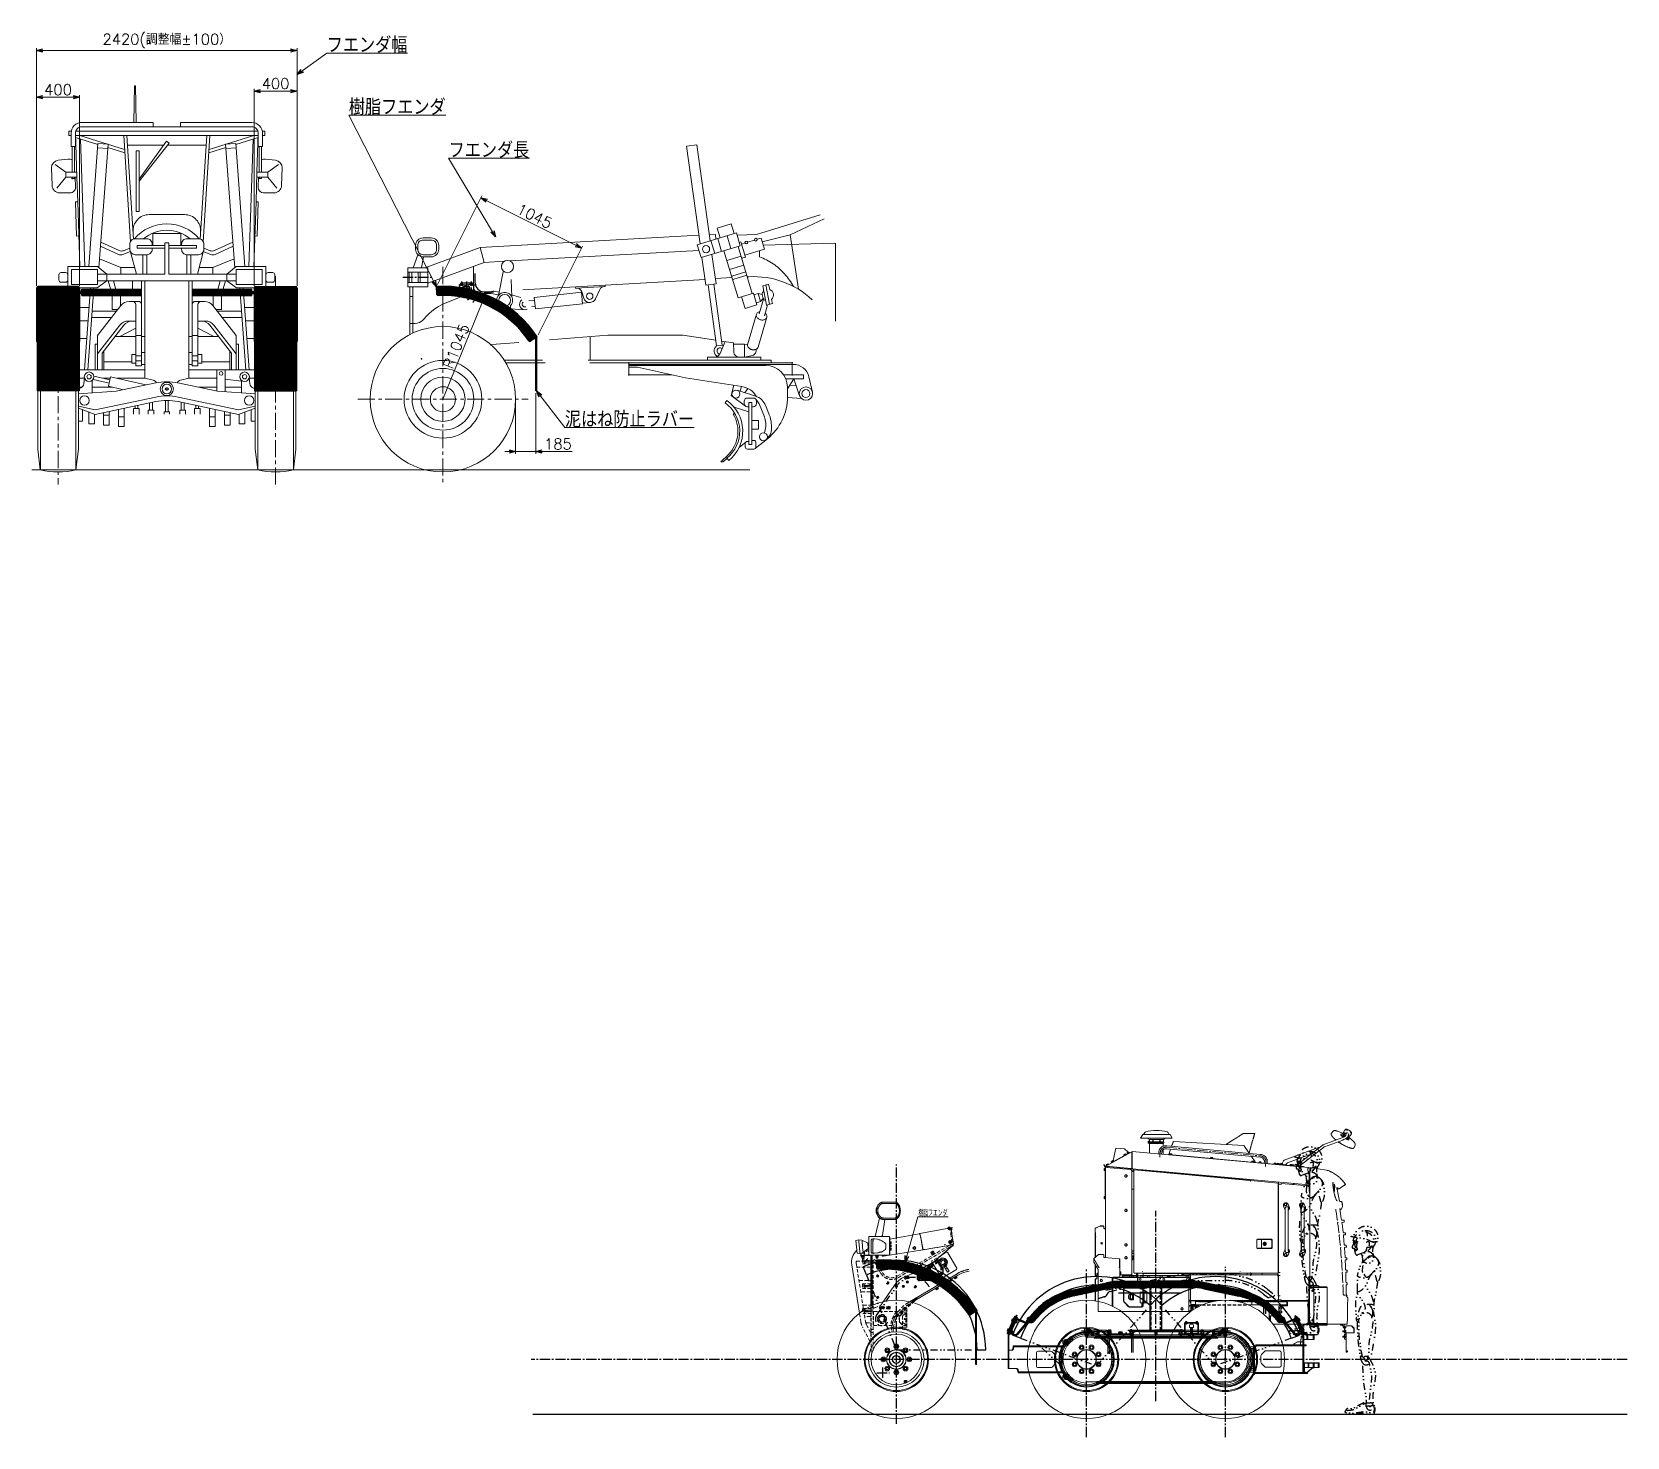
# Model space of a CAD drawing. Header units: millimetres. Extents: x -7970 to 6845, y -11075 to 1978.
import ezdxf
from ezdxf.enums import TextEntityAlignment as Align

# ---------------------------------------------------------------- set-up
doc = ezdxf.new("R2010")
doc.units = ezdxf.units.MM
doc.header["$LTSCALE"] = 5
doc.header["$PDSIZE"] = 1
for name, pattern in [('CENTER', [50.8, 31.75, -6.35, 6.35, -6.35]), ('CENTER2', [28.575, 19.05, -3.175, 3.175, -3.175]), ('DASHED', [19.05, 12.7, -6.35]), ('DASHED2', [9.525, 6.35, -3.175]), ('DIVIDE', [31.75, 12.7, -6.35, 0, -6.35, 0, -6.35])]:
    doc.linetypes.add(name, pattern=pattern)
for name, color, linetype in [('DIMENSION', 7, 'Continuous'), ('Layer0016', 7, 'Continuous'), ('Layer0018', 7, 'Continuous'), ('Layer0019', 7, 'Continuous'), ('Layer0020', 7, 'Continuous'), ('Layer0021', 7, 'Continuous'), ('Layer0022', 7, 'Continuous'), ('Layer0023', 7, 'Continuous'), ('VIEW_F', 7, 'Continuous'), ('VIEW_L', 7, 'Continuous')]:
    doc.layers.add(name, color=color, linetype=linetype)
doc.styles.add('dcStyle0', font='txt.shx', dxfattribs={"bigfont": 'bigfont'})
doc.dimstyles.new('dc_Radial05', dxfattribs={"dimtxt": 100, "dimasz": 60.000038, "dimexe": 0, "dimexo": 0, "dimgap": 20, "dimtad": 3, "dimdec": 1, "dimdsep": 46, "dimtxsty": 'dcStyle0', "dimblk1": 'OPEN30', "dimblk2": 'OPEN30', "dimsah": 1, "dimcen": 0.09, "dimclrd": 7, "dimclre": 7, "dimclrt": 2, "dimadec": 0, "dimazin": 2, "dimtfac": 1, "dimtdec": 4, "dimtmove": 0, "dimatfit": 0, "dimfxl": 1, "dimarcsym": 1})
doc.dimstyles.new('dc_Rotated', dxfattribs={"dimtxt": 100, "dimasz": 60.000038, "dimexe": 20, "dimexo": 20, "dimgap": 20, "dimtad": 3, "dimdec": 1, "dimdsep": 46, "dimtxsty": 'dcStyle0', "dimblk1": 'OPEN30', "dimblk2": 'OPEN30', "dimsah": 1, "dimcen": 0.09, "dimclrd": 7, "dimclre": 7, "dimclrt": 2, "dimadec": 0, "dimazin": 2, "dimtfac": 1, "dimtdec": 4, "dimtmove": 0, "dimatfit": 3, "dimfxl": 1, "dimarcsym": 1})

msp = doc.modelspace()

# ---------------------------------------------------------------- blocks, each defined once
blk = doc.blocks.new('DC_GROUP_ＤＸＦ２５_1')
at = {"layer": 'VIEW_L', "color": 7, "linetype": 'Continuous', "lineweight": 18}
for p, q in [((-2621, -838), (-3163, -882)), ((-2785, -852), (-2785, -1071)), ((-2621, -838), (-1926, -838)), ((-1618, -886), (-1926, -838)), ((-3447, -906), (-3702, -927)), ((-1531, -899), (-1582, -1014)), ((-1455, -911), (-1564, -894)), ((-1455, -911), (-1451, -996)), ((-1455, -923), (-1351, -923)), ((-1351, -923), (-1351, -1042)), ((-3579, -1071), (-3228, -1071)), ((-3563, -1097), (-3204, -1097)), ((-2803, -1071), (-1105, -1071)), ((-2788, -1097), (-908, -1097)), ((-2425, -1097), (-2425, -1208)), ((-2425, -1110), (-900, -1110)), ((-2425, -1121), (-1153, -1121)), ((-2425, -1137), (-2345, -1137)), ((-1900, -1236), (-2345, -1137)), ((-1695, -1043), (-1695, -1071)), ((-1695, -1043), (-1201, -1043)), ((-1411, -1042), (-1351, -1042)), ((-1201, -1043), (-1201, -1071)), ((-1105, -1071), (-1105, -1097)), ((-908, -1097), (-908, -1209)), ((-2425, -1208), (-2027, -1208)), ((-1900, -1236), (-1376, -1315)), ((-1450, -1304), (-1475, -1399)), ((-1379, -1315), (-1391, -1359)), ((-1321, -1333), (-1348, -1374)), ((-988, -1209), (-805, -1209)), ((-968, -1246), (-805, -1246)), ((-895, -1246), (-953, -1337)), ((-953, -1412), (-953, -1321)), ((-932, -1305), (-871, -1311)), ((-894, -1246), (-840, -1402)), ((-805, -1209), (-805, -1246)), ((-754, -1226), (-721, -1368)), ((-1517, -1445), (-1532, -1469)), ((-1475, -1399), (-1342, -1498)), ((-1249, -1406), (-1420, -1350)), ((-1354, -1453), (-1354, -1474)), ((-1324, -1423), (-1271, -1423)), ((-1310, -1464), (-1283, -1464)), ((-1310, -1464), (-1310, -1856)), ((-1283, -1464), (-1283, -1856)), ((-1214, -1477), (-1247, -1435)), ((-1241, -1453), (-1241, -1474)), ((-1214, -1477), (-1167, -1597)), ((-953, -1417), (-823, -1427)), ((-1456, -1573), (-1443, -1564)), ((-1449, -1507), (-1310, -1552)), ((-1324, -1504), (-1310, -1504)), ((-1283, -1504), (-1271, -1504)), ((-1155, -1494), (-1122, -1580)), ((-1283, -1632), (-1221, -1632)), ((-1283, -1711), (-1221, -1711)), ((-1221, -1632), (-1221, -1711)), ((-1167, -1747), (-1160, -1718)), ((-1402, -1881), (-1337, -1831)), ((-1345, -1846), (-1345, -1877)), ((-1325, -1826), (-1310, -1826)), ((-1325, -1897), (-1265, -1897)), ((-1310, -1856), (-1283, -1856)), ((-1283, -1817), (-1265, -1817)), ((-1252, -1892), (-1139, -1801)), ((-1245, -1837), (-1245, -1877)), ((-1130, -1788), (-1149, -1808)), ((-1572, -2016), (-1504, -1950)), ((-1572, -2016), (-1572, -2017)), ((-1572, -2017), (-1550, -2017)), ((-1550, -2017), (-1514, -1982)), ((-1497, -2003), (-1515, -1981))]:
    blk.add_line(p, q, dxfattribs=at)
for centre, radius in [((-781, -1382), 61.9), ((-1431, -1386), 37.1), ((-781, -1382), 37.1), ((-1176, -1783), 37.1)]:
    blk.add_circle(centre, radius, dxfattribs=at)
for centre, radius, start, end in [((-1628, -993), 50, 270, 336.0375), ((-1401, -993), 50, 183.0128, 270), ((-1153, -1321), 200, 0, 90), ((-900, -1260), 150, 13.1101, 90), ((-1404, -1500), 186, 28.7384, 81.381), ((-1717, -1731), 321, 308.9968, 54.7367), ((-1717, -1731), 349, 308.9968, 54.9412), ((-1324, -1453), 30, 90, 180), ((-1324, -1474), 30, 180, 270), ((-1271, -1453), 30, 0, 90), ((-1271, -1474), 30, 270, 0), ((-1295, -1548), 150, 21.2716, 72.0376), ((-1453, -1412), 500, 308.9421, 0), ((-1717, -1731), 305, 314.1967, 31.2912), ((-1354, -1669), 200, 345.8089, 21.2716), ((-1401, -1689), 300, 351.0237, 21.2716), ((-1204, -1720), 100, 317.2917, 351.0237), ((-1325, -1846), 20, 90, 180), ((-1325, -1877), 20, 180, 270), ((-1265, -1837), 20, 0, 90), ((-1265, -1877), 20, 270, 0)]:
    blk.add_arc(centre, radius, start, end, dxfattribs=at)
at = {"layer": 'VIEW_L', "color": 7, "linetype": 'Continuous'}
for p in [(-2425, -1097), (-908, -1097), (-2425, -1208), (-908, -1209)]:
    blk.add_point(p, dxfattribs=at)
blk = doc.blocks.new('_Open30')
at = {"color": 0, "linetype": 'ByBlock', "lineweight": -2}
for p, q in [((-1, 0.267949), (0, 0)), ((0, 0), (-1, -0.267949)), ((0, 0), (-1, 0))]:
    blk.add_line(p, q, dxfattribs=at)
blk = doc.blocks.new('*D2')
at = {"color": 7, "linetype": 'Continuous', "lineweight": 13}
blk.add_line((-4152, -1435), (-3760, -466), dxfattribs=at)
at = {"color": 7, "xscale": 60.00005615230571, "yscale": 59.99978736447287, "rotation": 67.92643871640075}
blk.add_blockref('_Open30', (-3760, -466), dxfattribs=at)
at = {"color": 2, "insert": (-3901, -761), "char_height": 100, "attachment_point": 9, "rotation": 67.9264, "style": 'dcStyle0'}
blk.add_mtext('\\T1.00;R1045', dxfattribs=at)
blk = doc.blocks.new('*D3')
at = {"color": 7, "linetype": 'Continuous', "lineweight": 13}
for p, q in [((-4203, -368), (-3791, 456)), ((-3800, 438), (-2865, -30)), ((-3268, -836), (-2856, -12))]:
    blk.add_line(p, q, dxfattribs=at)
at = {"color": 7, "xscale": 60.00005615230571, "yscale": 59.99978736447287}
for p, rotation in [((-3800, 438), 153.4134717369739), ((-2865, -30), 333.4134717369739)]:
    blk.add_blockref('_Open30', p, dxfattribs=dict(at, rotation=rotation))
at = {"color": 2, "insert": (-3324, 222), "char_height": 100, "attachment_point": 8, "rotation": 333.4135, "style": 'dcStyle0'}
blk.add_mtext('\\T1.00;1045', dxfattribs=at)
blk = doc.blocks.new('*D4')
at = {"color": 7, "linetype": 'Continuous', "lineweight": 13}
for p, q in [((-7927, -381), (-7927, 1826)), ((-7927, 1806), (-5507, 1806)), ((-5507, -381), (-5507, 1826))]:
    blk.add_line(p, q, dxfattribs=at)
at = {"color": 7, "xscale": 60.00005615230571, "yscale": 59.99978736447287}
for p, rotation in [((-7927, 1806), 180), ((-5507, 1806), 360)]:
    blk.add_blockref('_Open30', p, dxfattribs=dict(at, rotation=rotation))
at = {"color": 2, "insert": (-6717, 1826), "char_height": 100, "attachment_point": 8, "style": 'dcStyle0'}
blk.add_mtext('\\T1.00;2420(調整幅±100）', dxfattribs=at)
blk = doc.blocks.new('DC_IMAGEDIMGROUP_1')
at = {"color": 7, "linetype": 'Continuous', "lineweight": 13}
for p, q in [((-3477, -1455), (-3477, -1940)), ((-3291, -1377), (-3291, -1940)), ((-3577, -1920), (-3477, -1920)), ((-3477, -1920), (-3291, -1920)), ((-2953, -1920), (-3291, -1920))]:
    blk.add_line(p, q, dxfattribs=at)
at = {"color": 7, "xscale": 60.00005615230571, "yscale": 59.99978736447287}
for p, rotation in [((-3477, -1920), 360), ((-3291, -1920), 180)]:
    blk.add_blockref('_Open30', p, dxfattribs=dict(at, rotation=rotation))
at = {"color": 2, "insert": (-3213, -1900), "char_height": 100, "attachment_point": 7, "style": 'dcStyle0'}
blk.add_mtext('\\T1.00;185', dxfattribs=at)
blk = doc.blocks.new('DC_GROUP_ＤＸＦ２５_2')
at = {"color": 7, "linetype": 'CENTER2', "lineweight": 25}
for p, q in [((-4007, -417), (-3856, -417)), ((-4004, -372), (-3856, -372)), ((-3977, -489), (-3977, -341)), ((-3932, -489), (-3932, -341)), ((-3887, -490), (-3887, -340)), ((-4007, -462), (-3855, -462))]:
    blk.add_line(p, q, dxfattribs=at)
at = {"color": 3, "linetype": 'Continuous', "lineweight": 25}
for p, q in [((-3995, -462), (-3995, -372)), ((-3977, -354), (-3887, -354)), ((-3962, -435), (-3962, -399)), ((-3957, -427), (-3957, -407)), ((-3956, -427), (-3956, -407)), ((-3952, -402), (-3912, -402)), ((-3952, -404), (-3912, -404)), ((-3952, -430), (-3912, -430)), ((-3952, -432), (-3912, -432)), ((-3950, -387), (-3914, -387)), ((-3909, -427), (-3909, -407)), ((-3907, -427), (-3907, -407)), ((-3902, -435), (-3902, -399)), ((-3869, -372), (-3869, -462)), ((-3887, -480), (-3977, -480)), ((-3950, -447), (-3914, -447))]:
    blk.add_line(p, q, dxfattribs=at)
for centre in [(-3977, -372), (-3887, -372), (-3977, -462), (-3887, -462)]:
    blk.add_circle(centre, 9, dxfattribs=at)
for centre, radius, start, end in [((-3977, -372), 18, 90, 180), ((-3950, -399), 12, 90, 180), ((-3950, -435), 12, 180, 270), ((-3952, -407), 4.8, 90, 180), ((-3952, -427), 4.8, 180, 270), ((-3952, -407), 3.2, 90, 180), ((-3952, -427), 3.2, 180, 270), ((-3914, -399), 12, 0, 90), ((-3914, -435), 12, 270, 0), ((-3912, -407), 4.8, 0, 90), ((-3912, -407), 3.2, 0, 90), ((-3912, -427), 3.2, 270, 0), ((-3912, -427), 4.8, 270, 0), ((-3887, -372), 18, 0, 90), ((-3977, -462), 18, 180, 270), ((-3887, -462), 18, 270, 0)]:
    blk.add_arc(centre, radius, start, end, dxfattribs=at)
blk = doc.blocks.new('DC_GROUP_ＤＸＦ２５_3')
at = {"color": 7, "linetype": 'Continuous', "lineweight": 18}
for centre, radius, start, end in [((-1294, -930), 29.6, 163.7383, 180.763), ((-1291, -929), 32.7, 180.8389, 196.2062), ((-1286, -928), 38.4, 196.2106, 209.3038), ((-1279, -924), 45.5, 209.2748, 220.3279), ((-1274, -920), 52.8, 220.2948, 229.8224), ((-1270, -915), 59.3, 229.7943, 238.2871), ((-1267, -911), 64, 238.2644, 246.1272), ((-1266, -909), 66.5, 246.1079, 253.6723), ((-1266, -909), 66.5, 253.6542, 261.217), ((-1266, -911), 64, 261.1978, 269.0572), ((-1266, -916), 59.3, 269.0346, 277.5232), ((-1266, -922), 52.8, 277.4951, 287.0178), ((-1263, -929), 45.5, 286.9847, 298.0322), ((-1260, -935), 38.5, 298.0032, 311.0886), ((-1256, -940), 32.8, 311.0927, 326.4545), ((-1254, -941), 29.6, 326.5301, 343.5552)]:
    blk.add_arc(centre, radius, start, end, dxfattribs=at)
blk = doc.blocks.new('DC_GROUP_ＤＸＦ２５_4')
at = {"color": 7, "linetype": 'Continuous', "lineweight": 18}
for centre, radius, start, end in [((-1213, -653), 29.9, 161.0919, 188.5162), ((-1206, -652), 37.1, 188.6934, 210.8598), ((-1212, -654), 30.8, 133.9135, 160.5972), ((-1196, -646), 48.5, 210.7355, 227.6563), ((-1206, -660), 39.1, 112.8321, 133.8291), ((-1188, -638), 59.5, 227.5278, 241.3426), ((-1202, -671), 50.9, 96.8263, 112.9699), ((-1185, -633), 65.9, 241.2498, 253.7121), ((-1185, -633), 65.9, 253.6324, 266.0941), ((-1186, -639), 59.5, 266.0013, 279.8147), ((-1184, -650), 48.6, 279.6862, 296.605), ((-1178, -660), 37.1, 296.4805, 318.6467), ((-1192, -674), 50.9, 34.3704, 50.5157), ((-1173, -665), 30, 318.8237, 346.2473), ((-1182, -667), 39.1, 13.5105, 34.508), ((-1174, -665), 30.8, 346.742, 13.4259)]:
    blk.add_arc(centre, radius, start, end, dxfattribs=at)
blk = doc.blocks.new('DC_GROUP_ＤＸＦ２５_5')
at = {"color": 7, "linetype": 'Continuous', "lineweight": 18}
for centre, radius, start, end in [((-1417, -666), 591, 55.9513, 69.7263), ((-1415, -655), 581, 41.4416, 55.4611), ((-1472, -707), 658, 29.177, 41.5464)]:
    blk.add_arc(centre, radius, start, end, dxfattribs=at)
blk = doc.blocks.new('DC_GROUP_ＤＸＦ２５_6')
at = {"layer": 'Layer0022', "color": 7, "linetype": 'Continuous', "lineweight": 13}
for p, q in [((175, -10362), (178, -10361)), ((178, -10361), (184, -10359)), ((184, -10359), (187, -10357))]:
    blk.add_line(p, q, dxfattribs=at)
blk = doc.blocks.new('DC_GROUP_ＤＸＦ２５_7')
at = {"layer": 'Layer0022', "color": 7, "linetype": 'DASHED2', "lineweight": 13}
for p, q in [((565, -9130), (565, -9131)), ((565, -9131), (565, -9132))]:
    blk.add_line(p, q, dxfattribs=at)
blk = doc.blocks.new('DC_GROUP_ＤＸＦ２５_8')
at = {"layer": 'Layer0022', "color": 7, "linetype": 'DASHED2', "lineweight": 13}
for p, q in [((565, -9131), (565, -9132)), ((565, -9132), (565, -9133))]:
    blk.add_line(p, q, dxfattribs=at)
blk = doc.blocks.new('DC_GROUP_ＤＸＦ２５_47')
at = {"layer": 'Layer0022', "color": 7, "linetype": 'Continuous', "lineweight": 13}
for p, q in [((574, -9130), (574, -9129)), ((574, -9129), (574, -9129)), ((574, -9130), (574, -9130)), ((574, -9130), (574, -9130))]:
    blk.add_line(p, q, dxfattribs=at)
blk = doc.blocks.new('DC_GROUP_ＤＸＦ２５_9')
at = {"layer": 'Layer0018', "color": 7, "linetype": 'Continuous', "lineweight": 13}
blk.add_line((-41, -9324), (-41, -9324), dxfattribs=at)
blk.add_line((-41, -9324), (-41, -9324), dxfattribs=at)
blk.add_line((-41, -9324), (-41, -9324), dxfattribs=at)
blk.add_line((-41, -9324), (-41, -9324), dxfattribs=at)
blk = doc.blocks.new('DC_GROUP_ＤＸＦ２５_10')
at = {"layer": 'Layer0018', "color": 7, "linetype": 'Continuous', "lineweight": 13}
blk.add_line((-41, -9324), (-41, -9324), dxfattribs=at)
blk.add_line((-41, -9324), (-41, -9324), dxfattribs=at)
blk.add_line((-41, -9324), (-41, -9324), dxfattribs=at)
blk = doc.blocks.new('DC_GROUP_ＤＸＦ２５_11')
at = {"layer": 'Layer0018', "color": 7, "linetype": 'Continuous', "lineweight": 13}
for p, q in [((-155, -9366), (-155, -9367)), ((-155, -9367), (-155, -9367)), ((-155, -9367), (-155, -9367)), ((-155, -9367), (-155, -9367)), ((-155, -9367), (-155, -9367)), ((-155, -9367), (-155, -9367)), ((-155, -9367), (-155, -9367)), ((-155, -9367), (-155, -9367)), ((-155, -9367), (-155, -9367)), ((-155, -9367), (-155, -9367)), ((-155, -9367), (-155, -9367)), ((-155, -9367), (-155, -9367)), ((-155, -9367), (-155, -9367)), ((-155, -9367), (-155, -9367)), ((-155, -9367), (-155, -9367)), ((-155, -9367), (-155, -9367)), ((-155, -9367), (-155, -9367)), ((-155, -9367), (-154, -9367)), ((-154, -9367), (-154, -9367)), ((-154, -9367), (-154, -9367)), ((-154, -9367), (-154, -9367)), ((-154, -9367), (-154, -9367)), ((-154, -9367), (-153, -9367))]:
    blk.add_line(p, q, dxfattribs=at)
blk = doc.blocks.new('DC_GROUP_ＤＸＦ２５_12')
at = {"layer": 'Layer0018', "color": 7, "linetype": 'Continuous', "lineweight": 13}
blk.add_line((-41, -9324), (-41, -9324), dxfattribs=at)
blk.add_line((-41, -9324), (-41, -9324), dxfattribs=at)
blk.add_line((-41, -9324), (-41, -9324), dxfattribs=at)
blk.add_line((-41, -9324), (-41, -9324), dxfattribs=at)
blk = doc.blocks.new('DC_GROUP_ＤＸＦ２５_13')
at = {"layer": 'Layer0018', "color": 7, "linetype": 'Continuous', "lineweight": 13}
blk.add_line((-41, -9324), (-41, -9324), dxfattribs=at)
blk.add_line((-41, -9324), (-41, -9324), dxfattribs=at)
blk.add_line((-41, -9324), (-41, -9324), dxfattribs=at)
blk = doc.blocks.new('DC_GROUP_ＤＸＦ２５_14')
at = {"layer": 'Layer0018', "color": 7, "linetype": 'Continuous', "lineweight": 13}
for p, q in [((-41, -9324), (-41, -9323)), ((-41, -9323), (-41, -9323)), ((-41, -9323), (-41, -9323)), ((-41, -9323), (-41, -9323)), ((-41, -9323), (-41, -9323)), ((-41, -9324), (-41, -9324))]:
    blk.add_line(p, q, dxfattribs=at)
blk = doc.blocks.new('DC_GROUP_ＤＸＦ２５_15')
at = {"layer": 'Layer0018', "color": 7, "linetype": 'Continuous', "lineweight": 13}
for p, q in [((-41, -9324), (-41, -9323)), ((-41, -9323), (-41, -9323)), ((-41, -9324), (-41, -9324))]:
    blk.add_line(p, q, dxfattribs=at)
blk = doc.blocks.new('DC_GROUP_ＤＸＦ２５_16')
at = {"layer": 'Layer0018', "color": 7, "linetype": 'Continuous', "lineweight": 13}
blk.add_line((-41, -9323), (-41, -9323), dxfattribs=at)
blk.add_line((-41, -9323), (-41, -9323), dxfattribs=at)
blk.add_line((-41, -9323), (-41, -9323), dxfattribs=at)
blk = doc.blocks.new('DC_GROUP_ＤＸＦ２５_17')
at = {"layer": 'Layer0018', "color": 7, "linetype": 'Continuous', "lineweight": 13}
blk.add_line((-41, -9323), (-41, -9323), dxfattribs=at)
blk.add_line((-41, -9323), (-41, -9323), dxfattribs=at)
blk.add_line((-41, -9323), (-41, -9323), dxfattribs=at)
blk = doc.blocks.new('DC_GROUP_ＤＸＦ２５_18')
at = {"layer": 'Layer0018', "color": 7, "linetype": 'Continuous', "lineweight": 13}
blk.add_line((-41, -9323), (-41, -9323), dxfattribs=at)
blk.add_line((-41, -9323), (-41, -9323), dxfattribs=at)
blk.add_line((-41, -9323), (-41, -9323), dxfattribs=at)
blk = doc.blocks.new('DC_GROUP_ＤＸＦ２５_19')
at = {"layer": 'Layer0018', "color": 7, "linetype": 'Continuous', "lineweight": 13}
blk.add_line((-41, -9323), (-41, -9323), dxfattribs=at)
blk.add_line((-41, -9323), (-41, -9323), dxfattribs=at)
blk.add_line((-41, -9323), (-41, -9323), dxfattribs=at)
blk = doc.blocks.new('DC_GROUP_ＤＸＦ２５_20')
at = {"layer": 'Layer0018', "color": 7, "linetype": 'Continuous', "lineweight": 13}
blk.add_line((-41, -9323), (-41, -9323), dxfattribs=at)
blk.add_line((-41, -9323), (-41, -9323), dxfattribs=at)
blk.add_line((-41, -9323), (-41, -9323), dxfattribs=at)
blk = doc.blocks.new('DC_GROUP_ＤＸＦ２５_21')
at = {"layer": 'Layer0018', "color": 7, "linetype": 'Continuous', "lineweight": 13}
blk.add_line((-41, -9323), (-41, -9323), dxfattribs=at)
blk.add_line((-41, -9323), (-41, -9323), dxfattribs=at)
blk.add_line((-41, -9323), (-41, -9323), dxfattribs=at)
blk.add_line((-41, -9323), (-41, -9323), dxfattribs=at)
blk = doc.blocks.new('DC_GROUP_ＤＸＦ２５_22')
at = {"layer": 'Layer0018', "color": 7, "linetype": 'Continuous', "lineweight": 13}
blk.add_line((-41, -9323), (-41, -9323), dxfattribs=at)
blk.add_line((-41, -9323), (-41, -9323), dxfattribs=at)
blk.add_line((-41, -9323), (-41, -9323), dxfattribs=at)
blk = doc.blocks.new('DC_GROUP_ＤＸＦ２５_23')
at = {"layer": 'Layer0018', "color": 7, "linetype": 'Continuous', "lineweight": 13}
blk.add_line((-41, -9323), (-41, -9323), dxfattribs=at)
blk.add_line((-41, -9323), (-41, -9323), dxfattribs=at)
blk.add_line((-41, -9323), (-41, -9323), dxfattribs=at)
blk.add_line((-41, -9323), (-41, -9323), dxfattribs=at)
blk = doc.blocks.new('DC_GROUP_ＤＸＦ２５_24')
at = {"layer": 'Layer0018', "color": 7, "linetype": 'Continuous', "lineweight": 13}
blk.add_line((-41, -9323), (-41, -9323), dxfattribs=at)
blk.add_line((-41, -9323), (-41, -9323), dxfattribs=at)
blk.add_line((-41, -9323), (-41, -9323), dxfattribs=at)
blk = doc.blocks.new('DC_GROUP_ＤＸＦ２５_25')
at = {"layer": 'Layer0018', "color": 7, "linetype": 'Continuous', "lineweight": 13}
blk.add_line((-41, -9323), (-41, -9323), dxfattribs=at)
blk.add_line((-41, -9323), (-41, -9323), dxfattribs=at)
blk = doc.blocks.new('DC_GROUP_ＤＸＦ２５_26')
at = {"layer": 'Layer0018', "color": 7, "linetype": 'Continuous', "lineweight": 13}
blk.add_line((-41, -9323), (-41, -9323), dxfattribs=at)
blk.add_line((-41, -9323), (-41, -9323), dxfattribs=at)
blk = doc.blocks.new('DC_GROUP_ＤＸＦ２５_27')
at = {"layer": 'Layer0018', "color": 7, "linetype": 'Continuous', "lineweight": 13}
for p, q in [((-88, -9355), (-88, -9355)), ((-88, -9355), (-88, -9355)), ((-88, -9355), (-88, -9355)), ((-88, -9355), (-88, -9355)), ((-88, -9355), (-87, -9355)), ((-87, -9355), (-87, -9355)), ((-87, -9355), (-87, -9355)), ((-87, -9355), (-87, -9355)), ((-87, -9355), (-87, -9355)), ((-87, -9355), (-87, -9355)), ((-87, -9355), (-87, -9355)), ((-87, -9355), (-87, -9355)), ((-87, -9355), (-87, -9355)), ((-87, -9355), (-87, -9355)), ((-87, -9355), (-87, -9355)), ((-87, -9355), (-87, -9355)), ((-87, -9355), (-87, -9355)), ((-87, -9355), (-87, -9355)), ((-87, -9355), (-87, -9355)), ((-87, -9355), (-87, -9355)), ((-87, -9355), (-87, -9355)), ((-87, -9355), (-87, -9355)), ((-87, -9355), (-87, -9355)), ((-87, -9355), (-87, -9355)), ((-87, -9355), (-87, -9355)), ((-87, -9355), (-87, -9355)), ((-87, -9355), (-87, -9355)), ((-87, -9355), (-87, -9355)), ((-87, -9355), (-87, -9355)), ((-87, -9355), (-87, -9355)), ((-87, -9355), (-87, -9355)), ((-87, -9355), (-87, -9355)), ((-87, -9355), (-87, -9355)), ((-87, -9355), (-87, -9355)), ((-87, -9355), (-87, -9355))]:
    blk.add_line(p, q, dxfattribs=at)
blk = doc.blocks.new('DC_GROUP_ＤＸＦ２５_28')
at = {"layer": 'Layer0018', "color": 7, "linetype": 'Continuous', "lineweight": 13}
for p, q in [((-97, -9358), (-95, -9357)), ((-95, -9357), (-93, -9357)), ((-93, -9357), (-91, -9356))]:
    blk.add_line(p, q, dxfattribs=at)
blk = doc.blocks.new('DC_GROUP_ＤＸＦ２５_29')
at = {"layer": 'Layer0018', "color": 7, "linetype": 'Continuous', "lineweight": 13}
for p, q in [((-97, -9358), (-95, -9357)), ((-95, -9357), (-93, -9357)), ((-93, -9357), (-91, -9356))]:
    blk.add_line(p, q, dxfattribs=at)
blk = doc.blocks.new('DC_GROUP_ＤＸＦ２５_30')
at = {"layer": 'Layer0018', "color": 7, "linetype": 'Continuous', "lineweight": 13}
for p, q in [((-155, -9367), (-155, -9367)), ((-155, -9367), (-155, -9367)), ((-155, -9367), (-155, -9367)), ((-155, -9367), (-155, -9367)), ((-155, -9367), (-155, -9367)), ((-155, -9367), (-155, -9367)), ((-155, -9367), (-155, -9367)), ((-155, -9367), (-155, -9367)), ((-155, -9367), (-155, -9367)), ((-155, -9367), (-155, -9367)), ((-155, -9367), (-155, -9367)), ((-155, -9367), (-154, -9367)), ((-154, -9367), (-154, -9367)), ((-154, -9367), (-154, -9367)), ((-154, -9367), (-154, -9367)), ((-154, -9367), (-154, -9367)), ((-154, -9367), (-153, -9367))]:
    blk.add_line(p, q, dxfattribs=at)
blk = doc.blocks.new('DC_GROUP_ＤＸＦ２５_31')
at = {"layer": 'Layer0018', "color": 7, "linetype": 'Continuous', "lineweight": 13}
for p, q in [((-101, -9360), (-100, -9359)), ((-100, -9359), (-98, -9358)), ((-98, -9358), (-97, -9358))]:
    blk.add_line(p, q, dxfattribs=at)
blk = doc.blocks.new('DC_GROUP_ＤＸＦ２５_32')
at = {"layer": 'Layer0018', "color": 7, "linetype": 'Continuous', "lineweight": 13}
for p, q in [((-101, -9360), (-100, -9359)), ((-100, -9359), (-98, -9358)), ((-98, -9358), (-97, -9358))]:
    blk.add_line(p, q, dxfattribs=at)
blk = doc.blocks.new('DC_GROUP_ＤＸＦ２５_33')
at = {"layer": 'Layer0018', "color": 7, "linetype": 'Continuous', "lineweight": 13}
for p in [(-88, -9355), (-87, -9355), (-87, -9355), (-87, -9355)]:
    blk.add_line(p, (-87, -9355), dxfattribs=at)
blk = doc.blocks.new('DC_GROUP_ＤＸＦ２５_34')
at = {"layer": 'Layer0018', "color": 7, "linetype": 'Continuous', "lineweight": 13}
for p, q in [((-92, -9244), (-95, -9244)), ((-90, -9244), (-92, -9244)), ((-88, -9245), (-90, -9244))]:
    blk.add_line(p, q, dxfattribs=at)
blk = doc.blocks.new('DC_GROUP_ＤＸＦ２５_35')
at = {"layer": 'Layer0018', "color": 7, "linetype": 'Continuous', "lineweight": 13}
for p, q in [((-95, -9243), (-97, -9243)), ((-93, -9244), (-95, -9243)), ((-91, -9245), (-93, -9244))]:
    blk.add_line(p, q, dxfattribs=at)
blk = doc.blocks.new('DC_GROUP_ＤＸＦ２５_36')
at = {"layer": 'Layer0018', "color": 7, "linetype": 'Continuous', "lineweight": 13}
for p, q in [((-95, -9243), (-97, -9243)), ((-93, -9244), (-95, -9243)), ((-91, -9245), (-93, -9244))]:
    blk.add_line(p, q, dxfattribs=at)
blk = doc.blocks.new('DC_GROUP_ＤＸＦ２５_37')
at = {"layer": 'Layer0018', "color": 7, "linetype": 'Continuous', "lineweight": 13}
for p, q in [((-100, -9242), (-101, -9241)), ((-98, -9242), (-100, -9242)), ((-97, -9243), (-98, -9242))]:
    blk.add_line(p, q, dxfattribs=at)
blk = doc.blocks.new('DC_GROUP_ＤＸＦ２５_38')
at = {"layer": 'Layer0018', "color": 7, "linetype": 'Continuous', "lineweight": 13}
for p, q in [((-100, -9242), (-101, -9241)), ((-98, -9242), (-100, -9242)), ((-97, -9243), (-98, -9242))]:
    blk.add_line(p, q, dxfattribs=at)
blk = doc.blocks.new('DC_GROUP_ＤＸＦ２５_39')
at = {"layer": 'Layer0018', "color": 7, "linetype": 'Continuous', "lineweight": 13}
for p, q in [((-92, -9244), (-95, -9244)), ((-90, -9244), (-92, -9244))]:
    blk.add_line(p, q, dxfattribs=at)
blk = doc.blocks.new('DC_GROUP_ＤＸＦ２５_40')
at = {"layer": 'Layer0018', "color": 7, "linetype": 'Continuous', "lineweight": 13}
for q in [(-147, -9234), (-146, -9234)]:
    blk.add_line((-146, -9234), q, dxfattribs=at)
blk = doc.blocks.new('DC_GROUP_ＤＸＦ２５_41')
at = {"layer": 'Layer0018', "color": 7, "linetype": 'Continuous', "lineweight": 13}
for p, q in [((-151, -9234), (-152, -9234)), ((-152, -9234), (-152, -9234)), ((-152, -9234), (-152, -9234)), ((-150, -9234), (-151, -9234)), ((-151, -9234), (-151, -9234)), ((-151, -9234), (-151, -9234)), ((-149, -9234), (-150, -9234)), ((-150, -9234), (-150, -9234)), ((-150, -9234), (-150, -9234)), ((-148, -9234), (-149, -9234)), ((-149, -9234), (-149, -9234)), ((-147, -9234), (-148, -9234)), ((-148, -9234), (-148, -9234)), ((-147, -9234), (-147, -9234))]:
    blk.add_line(p, q, dxfattribs=at)
blk = doc.blocks.new('DC_GROUP_ＤＸＦ２５_42')
at = {"layer": 'Layer0018', "color": 7, "linetype": 'Continuous', "lineweight": 13}
for p, q in [((-154, -9233), (-155, -9233)), ((-155, -9233), (-155, -9233)), ((-155, -9233), (-155, -9233)), ((-155, -9233), (-155, -9233)), ((-155, -9233), (-155, -9233)), ((-155, -9233), (-155, -9233)), ((-155, -9233), (-155, -9233)), ((-155, -9233), (-155, -9233)), ((-155, -9233), (-155, -9233)), ((-154, -9234), (-154, -9233)), ((-154, -9233), (-154, -9233)), ((-154, -9233), (-154, -9233)), ((-153, -9234), (-154, -9234)), ((-154, -9234), (-154, -9234)), ((-154, -9234), (-154, -9234)), ((-152, -9234), (-153, -9234)), ((-153, -9234), (-153, -9234)), ((-153, -9234), (-153, -9234)), ((-153, -9234), (-153, -9234)), ((-151, -9234), (-152, -9234)), ((-152, -9234), (-152, -9234)), ((-152, -9234), (-152, -9234)), ((-150, -9234), (-151, -9234)), ((-151, -9234), (-151, -9234)), ((-151, -9234), (-151, -9234)), ((-149, -9234), (-150, -9234)), ((-150, -9234), (-150, -9234)), ((-150, -9234), (-150, -9234)), ((-148, -9234), (-149, -9234)), ((-149, -9234), (-149, -9234)), ((-147, -9234), (-148, -9234)), ((-148, -9234), (-148, -9234))]:
    blk.add_line(p, q, dxfattribs=at)
blk = doc.blocks.new('DC_GROUP_ＤＸＦ２５_43')
at = {"layer": 'Layer0018', "color": 7, "linetype": 'Continuous', "lineweight": 13}
for p, q in [((-95, -9357), (-92, -9357)), ((-92, -9357), (-90, -9356)), ((-90, -9356), (-88, -9355))]:
    blk.add_line(p, q, dxfattribs=at)
blk = doc.blocks.new('DC_GROUP_ＤＸＦ２５_44')
at = {"layer": 'Layer0018', "color": 7, "linetype": 'Continuous', "lineweight": 13}
for p, q in [((-153, -9367), (-153, -9367)), ((-153, -9367), (-153, -9367)), ((-153, -9367), (-152, -9367)), ((-152, -9367), (-152, -9367)), ((-152, -9367), (-152, -9367)), ((-152, -9367), (-151, -9367)), ((-151, -9367), (-151, -9367)), ((-151, -9367), (-151, -9367)), ((-151, -9367), (-150, -9367)), ((-150, -9367), (-150, -9367)), ((-150, -9367), (-149, -9367)), ((-149, -9367), (-149, -9366)), ((-149, -9366), (-148, -9366)), ((-148, -9366), (-148, -9366)), ((-148, -9366), (-147, -9366)), ((-147, -9366), (-147, -9366))]:
    blk.add_line(p, q, dxfattribs=at)
blk = doc.blocks.new('DC_GROUP_ＤＸＦ２５_45')
at = {"layer": 'Layer0018', "color": 7, "linetype": 'Continuous', "lineweight": 13}
for p, q in [((-153, -9367), (-153, -9367)), ((-153, -9367), (-152, -9367)), ((-152, -9367), (-152, -9367)), ((-152, -9367), (-152, -9367)), ((-152, -9367), (-151, -9367)), ((-151, -9367), (-151, -9367)), ((-151, -9367), (-151, -9367)), ((-151, -9367), (-150, -9367)), ((-150, -9367), (-150, -9367)), ((-150, -9367), (-149, -9367)), ((-149, -9367), (-149, -9366)), ((-149, -9366), (-148, -9366)), ((-148, -9366), (-148, -9366)), ((-148, -9366), (-147, -9366))]:
    blk.add_line(p, q, dxfattribs=at)
blk = doc.blocks.new('DC_GROUP_ＤＸＦ２５_46')
at = {"layer": 'Layer0018', "color": 7, "linetype": 'Continuous', "lineweight": 13}
for p, q in [((-92, -9357), (-90, -9356)), ((-90, -9356), (-88, -9355))]:
    blk.add_line(p, q, dxfattribs=at)
blk = doc.blocks.new('DC_GROUP_ＤＸＦ２５_48')
at = {"layer": 'Layer0016', "color": 3, "linetype": 'Continuous', "lineweight": 13}
for p, q in [((275, -9580), (275, -9571)), ((275, -9580), (297, -9580)), ((278, -9570), (295, -9570)), ((281, -9571), (281, -9580)), ((292, -9580), (292, -9571)), ((297, -9580), (297, -9571))]:
    blk.add_line(p, q, dxfattribs=at)
for centre, radius, start, end in [((278, -9574), 3.88, 44.9559, 135.0441), ((286, -9584), 13.8, 66.5734, 113.4266), ((295, -9574), 3.88, 44.9559, 135.0441)]:
    blk.add_arc(centre, radius, start, end, dxfattribs=at)
blk = doc.blocks.new('DC_GROUP_ＤＸＦ２５_49')
at = {"layer": 'Layer0016', "color": 3, "linetype": 'Continuous', "lineweight": 13}
for p, q in [((274, -9592), (298, -9592)), ((274, -9592), (274, -9595)), ((274, -9595), (298, -9595)), ((275, -9595), (275, -9602)), ((278, -9603), (295, -9603)), ((280, -9567), (282, -9565)), ((280, -9592), (280, -9567)), ((280, -9567), (292, -9567)), ((281, -9592), (281, -9566)), ((281, -9595), (281, -9602)), ((282, -9565), (290, -9565)), ((292, -9567), (290, -9565)), ((292, -9592), (292, -9566)), ((292, -9592), (292, -9567)), ((292, -9595), (292, -9602)), ((297, -9595), (297, -9602)), ((298, -9592), (298, -9595))]:
    blk.add_line(p, q, dxfattribs=at)
for centre, radius, start, end in [((278, -9599), 3.88, 224.9559, 315.0441), ((286, -9589), 13.8, 246.5734, 293.4266), ((295, -9599), 3.88, 224.9559, 315.0441)]:
    blk.add_arc(centre, radius, start, end, dxfattribs=at)
blk = doc.blocks.new('DC_GROUP_ＤＸＦ２５_50')
at = {"layer": 'Layer0016', "color": 3, "linetype": 'Continuous', "lineweight": 13}
for p, q in [((266, -9590), (260, -9600)), ((260, -9600), (266, -9609)), ((277, -9590), (266, -9590)), ((266, -9609), (277, -9609)), ((282, -9600), (277, -9590)), ((277, -9609), (282, -9600))]:
    blk.add_line(p, q, dxfattribs=at)
for radius in [12, 9.5]:
    blk.add_circle((271, -9600), radius, dxfattribs=at)
blk = doc.blocks.new('DC_GROUP_ＤＸＦ２５_51')
at = {"layer": 'Layer0016', "color": 3, "linetype": 'Continuous', "lineweight": 13}
for p, q in [((266, -9535), (260, -9545)), ((260, -9545), (266, -9554)), ((277, -9535), (266, -9535)), ((266, -9554), (277, -9554)), ((282, -9545), (277, -9535)), ((277, -9554), (282, -9545))]:
    blk.add_line(p, q, dxfattribs=at)
for radius in [12, 9.5]:
    blk.add_circle((271, -9545), radius, dxfattribs=at)
blk = doc.blocks.new('DC_GROUP_ＤＸＦ２５_52')
at = {"layer": 'Layer0016', "color": 3, "linetype": 'Continuous', "lineweight": 13}
for p, q in [((366, -9600), (372, -9590)), ((372, -9609), (366, -9600)), ((372, -9590), (383, -9590)), ((383, -9609), (372, -9609)), ((383, -9590), (388, -9600)), ((388, -9600), (383, -9609))]:
    blk.add_line(p, q, dxfattribs=at)
for radius in [12, 9.5]:
    blk.add_circle((377, -9600), radius, dxfattribs=at)
blk = doc.blocks.new('DC_GROUP_ＤＸＦ２５_53')
at = {"layer": 'Layer0016', "color": 3, "linetype": 'Continuous', "lineweight": 13}
for p, q in [((350, -9592), (350, -9595)), ((374, -9592), (350, -9592)), ((374, -9595), (350, -9595)), ((351, -9595), (351, -9602)), ((371, -9603), (354, -9603)), ((356, -9567), (358, -9565)), ((368, -9567), (356, -9567)), ((356, -9592), (356, -9567)), ((357, -9592), (357, -9566)), ((357, -9595), (357, -9602)), ((366, -9565), (358, -9565)), ((368, -9567), (366, -9565)), ((368, -9592), (368, -9566)), ((368, -9592), (368, -9567)), ((368, -9595), (368, -9602)), ((373, -9595), (373, -9602)), ((374, -9592), (374, -9595))]:
    blk.add_line(p, q, dxfattribs=at)
for centre, radius, start, end in [((354, -9599), 3.88, 224.9559, 315.0441), ((362, -9589), 13.8, 246.5734, 293.4266), ((371, -9599), 3.88, 224.9559, 315.0441)]:
    blk.add_arc(centre, radius, start, end, dxfattribs=at)
blk = doc.blocks.new('DC_GROUP_ＤＸＦ２５_54')
at = {"layer": 'Layer0016', "color": 3, "linetype": 'Continuous', "lineweight": 13}
for p, q in [((366, -9545), (372, -9535)), ((372, -9554), (366, -9545)), ((372, -9535), (383, -9535)), ((383, -9554), (372, -9554)), ((383, -9535), (388, -9545)), ((388, -9545), (383, -9554))]:
    blk.add_line(p, q, dxfattribs=at)
for radius in [12, 9.5]:
    blk.add_circle((377, -9545), radius, dxfattribs=at)
blk = doc.blocks.new('DC_GROUP_ＤＸＦ２５_55')
at = {"layer": 'Layer0016', "color": 3, "linetype": 'Continuous', "lineweight": 13}
for p, q in [((351, -9580), (351, -9571)), ((373, -9580), (351, -9580)), ((371, -9570), (354, -9570)), ((357, -9580), (357, -9571)), ((368, -9571), (368, -9580)), ((373, -9580), (373, -9571))]:
    blk.add_line(p, q, dxfattribs=at)
for centre, radius, start, end in [((354, -9574), 3.88, 44.9559, 135.0441), ((362, -9584), 13.8, 66.5734, 113.4266), ((371, -9574), 3.88, 44.9559, 135.0441)]:
    blk.add_arc(centre, radius, start, end, dxfattribs=at)
blk = doc.blocks.new('DC_GROUP_ＤＸＦ２５_125')
at = {"layer": 'Layer0016', "color": 3, "linetype": 'Continuous', "lineweight": 13}
for p, q in [((1134, -9979), (1127, -9994)), ((1134, -10000), (1127, -9997)), ((1136, -9995), (1129, -9992)), ((1143, -9979), (1133, -10001)), ((1136, -10002), (1133, -10001)), ((1140, -9985), (1134, -9982)), ((1142, -9980), (1136, -9977)), ((1145, -9980), (1136, -10002)), ((1138, -9996), (1175, -10012)), ((1138, -9996), (1176, -10012)), ((1142, -9986), (1180, -10002)), ((1145, -9980), (1143, -9979)), ((1143, -9985), (1180, -10001)), ((1180, -10001), (1175, -10012)), ((1175, -10012), (1178, -10011)), ((1181, -10004), (1178, -10011)), ((1180, -10001), (1181, -10004))]:
    blk.add_line(p, q, dxfattribs=at)
at = {"layer": 'Layer0016', "color": 3, "linetype": 'CENTER2', "lineweight": 13}
blk.add_line((1128, -9986), (1182, -10008), dxfattribs=at)
at = {"layer": 'Layer0016', "color": 3, "linetype": 'Continuous', "lineweight": 13}
for centre, radius, start, end in [((1131, -9996), 3.88, 111.9559, 202.0441), ((1143, -9992), 13.8, 133.5734, 180.4266), ((1137, -9981), 3.88, 111.9559, 202.0441)]:
    blk.add_arc(centre, radius, start, end, dxfattribs=at)
blk = doc.blocks.new('DC_GROUP_ＤＸＦ２５_126')
at = {"layer": 'Layer0016', "color": 3, "linetype": 'Continuous', "lineweight": 13}
for p, q in [((1169, -9991), (1161, -10012)), ((1161, -10012), (1169, -10015)), ((1163, -10007), (1171, -10010)), ((1175, -10000), (1167, -9996)), ((1169, -9991), (1177, -9995)), ((1177, -9998), (1171, -10013))]:
    blk.add_line(p, q, dxfattribs=at)
for centre, radius, start, end in [((1167, -10011), 3.88, 291.9559, 22.0441), ((1162, -10000), 13.8, 313.5734, 0.4266), ((1174, -9996), 3.88, 291.9559, 22.0441)]:
    blk.add_arc(centre, radius, start, end, dxfattribs=at)
blk = doc.blocks.new('DC_GROUP_ＤＸＦ２５_127')
at = {"layer": 'Layer0016', "color": 3, "linetype": 'Continuous', "lineweight": 13}
for p, q in [((1094, -10072), (1088, -10087)), ((1103, -10072), (1094, -10094)), ((1103, -10073), (1096, -10070)), ((1105, -10073), (1096, -10095)), ((1105, -10073), (1103, -10072)), ((1094, -10093), (1088, -10090)), ((1096, -10088), (1090, -10085)), ((1101, -10078), (1094, -10075)), ((1096, -10095), (1094, -10094)), ((1098, -10089), (1136, -10105)), ((1099, -10088), (1137, -10105)), ((1103, -10078), (1140, -10094)), ((1103, -10079), (1141, -10095)), ((1140, -10094), (1136, -10105)), ((1136, -10105), (1138, -10104)), ((1141, -10097), (1138, -10104)), ((1140, -10094), (1141, -10097))]:
    blk.add_line(p, q, dxfattribs=at)
at = {"layer": 'Layer0016', "color": 3, "linetype": 'CENTER2', "lineweight": 13}
blk.add_line((1089, -10079), (1142, -10101), dxfattribs=at)
at = {"layer": 'Layer0016', "color": 3, "linetype": 'Continuous', "lineweight": 13}
for centre, radius, start, end in [((1098, -10074), 3.88, 111.9559, 202.0441), ((1091, -10089), 3.88, 111.9559, 202.0441), ((1104, -10085), 13.8, 133.5734, 180.4266)]:
    blk.add_arc(centre, radius, start, end, dxfattribs=at)
blk = doc.blocks.new('DC_GROUP_ＤＸＦ２５_128')
at = {"layer": 'Layer0016', "color": 3, "linetype": 'Continuous', "lineweight": 13}
for p, q in [((1130, -10084), (1121, -10104)), ((1121, -10104), (1130, -10108)), ((1124, -10099), (1132, -10103)), ((1136, -10093), (1128, -10089)), ((1130, -10084), (1138, -10088)), ((1138, -10091), (1132, -10106))]:
    blk.add_line(p, q, dxfattribs=at)
for centre, radius, start, end in [((1128, -10104), 3.88, 291.9559, 22.0441), ((1122, -10093), 13.8, 313.5734, 0.4266), ((1135, -10089), 3.88, 291.9559, 22.0441)]:
    blk.add_arc(centre, radius, start, end, dxfattribs=at)
blk = doc.blocks.new('DC_GROUP_ＤＸＦ２５_129')
at = {"layer": 'Layer0016', "color": 3, "linetype": 'CENTER2', "lineweight": 13}
blk.add_line((3846, -10071), (3793, -10094), dxfattribs=at)
at = {"layer": 'Layer0016', "color": 3, "linetype": 'Continuous', "lineweight": 13}
for p, q in [((3831, -10071), (3794, -10087)), ((3832, -10072), (3794, -10088)), ((3829, -10065), (3831, -10064)), ((3829, -10065), (3839, -10087)), ((3831, -10064), (3841, -10086)), ((3832, -10065), (3838, -10063)), ((3834, -10070), (3840, -10068)), ((3840, -10065), (3847, -10080)), ((3794, -10087), (3793, -10089)), ((3793, -10089), (3796, -10097)), ((3794, -10087), (3799, -10098)), ((3799, -10098), (3796, -10097)), ((3836, -10081), (3798, -10097)), ((3836, -10082), (3799, -10098)), ((3838, -10080), (3845, -10078)), ((3839, -10087), (3841, -10086)), ((3840, -10086), (3847, -10083))]:
    blk.add_line(p, q, dxfattribs=at)
for centre, radius, start, end in [((3837, -10066), 3.88, 337.9559, 68.0441), ((3831, -10078), 13.8, 359.5734, 46.4266), ((3843, -10081), 3.88, 337.9559, 68.0441)]:
    blk.add_arc(centre, radius, start, end, dxfattribs=at)
blk = doc.blocks.new('DC_GROUP_ＤＸＦ２５_130')
at = {"layer": 'Layer0016', "color": 3, "linetype": 'Continuous', "lineweight": 13}
for p, q in [((3805, -10077), (3797, -10080)), ((3797, -10083), (3803, -10098)), ((3799, -10085), (3807, -10082)), ((3811, -10092), (3803, -10095)), ((3805, -10077), (3813, -10097)), ((3813, -10097), (3805, -10101))]:
    blk.add_line(p, q, dxfattribs=at)
for centre, radius, start, end in [((3800, -10082), 3.88, 157.9559, 248.0441), ((3812, -10085), 13.8, 179.5734, 226.4266), ((3807, -10097), 3.88, 157.9559, 248.0441)]:
    blk.add_arc(centre, radius, start, end, dxfattribs=at)
blk = doc.blocks.new('DC_GROUP_ＤＸＦ２５_131')
at = {"layer": 'Layer0016', "color": 3, "linetype": 'CENTER2', "lineweight": 13}
blk.add_line((3806, -9979), (3753, -10001), dxfattribs=at)
at = {"layer": 'Layer0016', "color": 3, "linetype": 'Continuous', "lineweight": 13}
for p, q in [((3793, -9979), (3754, -9995)), ((3755, -9994), (3754, -9997)), ((3754, -9997), (3757, -10004)), ((3792, -9978), (3755, -9994)), ((3755, -9994), (3760, -10005)), ((3760, -10005), (3757, -10004)), ((3796, -9988), (3758, -10005)), ((3797, -9989), (3760, -10005)), ((3790, -9973), (3792, -9972)), ((3790, -9973), (3799, -9995)), ((3792, -9973), (3799, -9970)), ((3792, -9972), (3801, -9994)), ((3795, -9978), (3801, -9975)), ((3799, -9988), (3805, -9985)), ((3799, -9995), (3801, -9994)), ((3801, -9972), (3807, -9987)), ((3801, -9993), (3807, -9990))]:
    blk.add_line(p, q, dxfattribs=at)
for centre, radius, start, end in [((3797, -9974), 3.88, 337.9559, 68.0441), ((3791, -9985), 13.8, 359.5734, 46.4266), ((3804, -9989), 3.88, 337.9559, 68.0441)]:
    blk.add_arc(centre, radius, start, end, dxfattribs=at)
blk = doc.blocks.new('DC_GROUP_ＤＸＦ２５_132')
at = {"layer": 'Layer0016', "color": 3, "linetype": 'Continuous', "lineweight": 13}
for p, q in [((3765, -9984), (3757, -9988)), ((3757, -9991), (3764, -10006)), ((3759, -9993), (3767, -9989)), ((3772, -9999), (3764, -10003)), ((3765, -9984), (3774, -10004)), ((3774, -10004), (3766, -10008))]:
    blk.add_line(p, q, dxfattribs=at)
for centre, radius, start, end in [((3761, -9989), 3.88, 157.9559, 248.0441), ((3773, -9993), 13.8, 179.5734, 226.4266), ((3767, -10004), 3.88, 157.9559, 248.0441)]:
    blk.add_arc(centre, radius, start, end, dxfattribs=at)
blk = doc.blocks.new('DC_GROUP_ＤＸＦ２５_133')
at = {"layer": 'Layer0016', "color": 3, "linetype": 'Continuous', "lineweight": 13}
for p, q in [((2456, -9676), (2434, -9676)), ((2434, -9676), (2434, -9685)), ((2453, -9686), (2436, -9686)), ((2439, -9676), (2439, -9685)), ((2450, -9685), (2450, -9676)), ((2456, -9676), (2456, -9685))]:
    blk.add_line(p, q, dxfattribs=at)
for centre, radius, start, end in [((2436, -9682), 3.88, 224.9559, 315.0441), ((2445, -9673), 13.8, 246.5734, 293.4266), ((2453, -9682), 3.88, 224.9559, 315.0441)]:
    blk.add_arc(centre, radius, start, end, dxfattribs=at)
blk = doc.blocks.new('DC_GROUP_ＤＸＦ２５_134')
at = {"layer": 'Layer0016', "color": 3, "linetype": 'Continuous', "lineweight": 13}
for p, q in [((2484, -9676), (2484, -9685)), ((2484, -9676), (2506, -9676)), ((2486, -9686), (2503, -9686)), ((2489, -9685), (2489, -9676)), ((2500, -9676), (2500, -9685)), ((2506, -9676), (2506, -9685))]:
    blk.add_line(p, q, dxfattribs=at)
for centre, radius, start, end in [((2486, -9682), 3.88, 224.9559, 315.0441), ((2495, -9673), 13.8, 246.5734, 293.4266), ((2503, -9682), 3.88, 224.9559, 315.0441)]:
    blk.add_arc(centre, radius, start, end, dxfattribs=at)
blk = doc.blocks.new('DC_GROUP_ＤＸＦ２５_135')
at = {"layer": 'Layer0016', "color": 3, "linetype": 'Continuous', "lineweight": 13}
for p, q in [((3042, -9675), (3041, -9684)), ((3042, -9675), (3064, -9679)), ((3043, -9685), (3059, -9689)), ((3046, -9685), (3048, -9676)), ((3059, -9678), (3057, -9687)), ((3064, -9679), (3062, -9688))]:
    blk.add_line(p, q, dxfattribs=at)
for centre, radius, start, end in [((3044, -9681), 3.88, 212.9559, 303.0441), ((3054, -9673), 13.8, 234.5734, 281.4266), ((3060, -9685), 3.88, 212.9559, 303.0441)]:
    blk.add_arc(centre, radius, start, end, dxfattribs=at)
blk = doc.blocks.new('DC_GROUP_ＤＸＦ２５_136')
at = {"layer": 'Layer0016', "color": 3, "linetype": 'Continuous', "lineweight": 13}
for p, q in [((3634, -9978), (3627, -9983)), ((3628, -9986), (3639, -9999)), ((3631, -9988), (3637, -9982)), ((3634, -9978), (3648, -9994)), ((3645, -9990), (3638, -9996)), ((3648, -9994), (3641, -10000))]:
    blk.add_line(p, q, dxfattribs=at)
for centre, radius, start, end in [((3631, -9984), 3.88, 175.0509, 265.139), ((3644, -9984), 13.8, 196.6683, 243.5215), ((3642, -9996), 3.88, 175.0509, 265.139)]:
    blk.add_arc(centre, radius, start, end, dxfattribs=at)
blk = doc.blocks.new('DC_GROUP_ＤＸＦ２５_137')
at = {"layer": 'Layer0016', "color": 3, "linetype": 'Continuous', "lineweight": 13}
for p, q in [((1897, -9675), (1875, -9679)), ((1875, -9679), (1877, -9688)), ((1896, -9685), (1880, -9689)), ((1881, -9678), (1882, -9687)), ((1893, -9685), (1891, -9676)), ((1897, -9675), (1898, -9684))]:
    blk.add_line(p, q, dxfattribs=at)
for centre, radius, start, end in [((1879, -9685), 3.88, 236.9559, 327.0441), ((1885, -9673), 13.8, 258.5734, 305.4266), ((1895, -9681), 3.88, 236.9559, 327.0441)]:
    blk.add_arc(centre, radius, start, end, dxfattribs=at)
blk = doc.blocks.new('DC_GROUP_ＤＸＦ２５_138')
at = {"layer": 'Layer0016', "color": 3, "linetype": 'Continuous', "lineweight": 13}
for p, q in [((1305, -9978), (1291, -9994)), ((1291, -9994), (1298, -10000)), ((1295, -9990), (1301, -9996)), ((1311, -9986), (1300, -9999)), ((1308, -9988), (1302, -9982)), ((1305, -9978), (1312, -9983))]:
    blk.add_line(p, q, dxfattribs=at)
for centre, radius, start, end in [((1298, -9996), 3.88, 274.861, 4.9491), ((1295, -9984), 13.8, 296.4785, 343.3317), ((1308, -9984), 3.88, 274.861, 4.9491)]:
    blk.add_arc(centre, radius, start, end, dxfattribs=at)
blk = doc.blocks.new('DC_GROUP_ＤＸＦ２５_139')
at = {"layer": 'Layer0016', "color": 3, "linetype": 'Continuous', "lineweight": 25}
for p, q in [((3066, -9668), (3045, -9664)), ((3061, -9660), (3054, -9658))]:
    blk.add_line(p, q, dxfattribs=at)
at = {"layer": 'Layer0016', "color": 3, "linetype": 'DASHED2', "lineweight": 25}
for p, q in [((3052, -9663), (3053, -9658)), ((3061, -9665), (3052, -9663)), ((3054, -9663), (3055, -9658)), ((3058, -9664), (3059, -9659)), ((3061, -9665), (3062, -9660))]:
    blk.add_line(p, q, dxfattribs=at)
at = {"layer": 'Layer0016', "color": 3, "linetype": 'Continuous', "lineweight": 25}
for centre, start, end in [((3052, -9665), 78, 168), ((3059, -9667), 348, 78)]:
    blk.add_arc(centre, 7, start, end, dxfattribs=at)
blk = doc.blocks.new('DC_GROUP_ＤＸＦ２５_141')
at = {"layer": 'Layer0016', "color": 3, "linetype": 'Continuous', "lineweight": 25}
for p, q in [((2434, -9624), (2455, -9624)), ((2441, -9617), (2448, -9617))]:
    blk.add_line(p, q, dxfattribs=at)
at = {"layer": 'Layer0016', "color": 3, "linetype": 'DASHED2', "lineweight": 25}
for p, q in [((2440, -9622), (2440, -9617)), ((2440, -9622), (2449, -9622)), ((2442, -9622), (2442, -9617)), ((2447, -9622), (2447, -9617)), ((2449, -9622), (2449, -9617))]:
    blk.add_line(p, q, dxfattribs=at)
at = {"layer": 'Layer0016', "color": 3, "linetype": 'Continuous', "lineweight": 25}
for centre, start, end in [((2441, -9624), 90, 180), ((2448, -9624), 0, 90)]:
    blk.add_arc(centre, 7, start, end, dxfattribs=at)
blk = doc.blocks.new('DC_GROUP_ＤＸＦ２５_140')
at = {"layer": 'Layer0016', "color": 3, "linetype": 'Continuous', "lineweight": 13}
for p, q in [((2433, -9627), (2433, -9624)), ((2457, -9624), (2433, -9624)), ((2457, -9627), (2433, -9627)), ((2439, -9627), (2439, -9687)), ((2451, -9627), (2451, -9687)), ((2457, -9627), (2457, -9624)), ((2439, -9658), (2440, -9659)), ((2451, -9659), (2439, -9659)), ((2451, -9687), (2439, -9687)), ((2439, -9687), (2441, -9689)), ((2440, -9659), (2440, -9688)), ((2449, -9689), (2441, -9689)), ((2451, -9687), (2449, -9689)), ((2451, -9658), (2450, -9659)), ((2450, -9659), (2450, -9688))]:
    blk.add_line(p, q, dxfattribs=at)
at = {"layer": 'Layer0016', "color": 3, "linetype": 'CENTER2', "lineweight": 13}
blk.add_line((2445, -9614), (2445, -9692), dxfattribs=at)
at = {"layer": 'Layer0016', "linetype": 'Continuous'}
blk.add_blockref('DC_GROUP_ＤＸＦ２５_141', (0, 0), dxfattribs=at)
blk = doc.blocks.new('DC_GROUP_ＤＸＦ２５_143')
at = {"layer": 'Layer0016', "color": 3, "linetype": 'Continuous', "lineweight": 25}
for p, q in [((2505, -9624), (2484, -9624)), ((2498, -9617), (2491, -9617))]:
    blk.add_line(p, q, dxfattribs=at)
at = {"layer": 'Layer0016', "color": 3, "linetype": 'DASHED2', "lineweight": 25}
for p, q in [((2490, -9622), (2490, -9617)), ((2499, -9622), (2490, -9622)), ((2492, -9622), (2492, -9617)), ((2497, -9622), (2497, -9617)), ((2499, -9622), (2499, -9617))]:
    blk.add_line(p, q, dxfattribs=at)
at = {"layer": 'Layer0016', "color": 3, "linetype": 'Continuous', "lineweight": 25}
for centre, start, end in [((2491, -9624), 90, 180), ((2498, -9624), 0, 90)]:
    blk.add_arc(centre, 7, start, end, dxfattribs=at)
blk = doc.blocks.new('DC_GROUP_ＤＸＦ２５_142')
at = {"layer": 'Layer0016', "color": 3, "linetype": 'Continuous', "lineweight": 13}
for p, q in [((2483, -9624), (2507, -9624)), ((2483, -9627), (2483, -9624)), ((2483, -9627), (2507, -9627)), ((2489, -9627), (2489, -9687)), ((2501, -9627), (2501, -9687)), ((2507, -9627), (2507, -9624)), ((2489, -9658), (2490, -9659)), ((2489, -9659), (2501, -9659)), ((2489, -9687), (2501, -9687)), ((2489, -9687), (2491, -9689)), ((2490, -9659), (2490, -9688)), ((2491, -9689), (2499, -9689)), ((2501, -9687), (2499, -9689)), ((2501, -9658), (2500, -9659)), ((2500, -9659), (2500, -9688))]:
    blk.add_line(p, q, dxfattribs=at)
at = {"layer": 'Layer0016', "color": 3, "linetype": 'CENTER2', "lineweight": 13}
blk.add_line((2495, -9614), (2495, -9692), dxfattribs=at)
at = {"layer": 'Layer0016', "linetype": 'Continuous'}
blk.add_blockref('DC_GROUP_ＤＸＦ２５_143', (0, 0), dxfattribs=at)
blk = doc.blocks.new('DC_GROUP_ＤＸＦ２５_145')
at = {"layer": 'Layer0016', "color": 3, "linetype": 'Continuous', "lineweight": 25}
for p, q in [((3663, -9981), (3650, -9965)), ((3664, -9971), (3660, -9966))]:
    blk.add_line(p, q, dxfattribs=at)
at = {"layer": 'Layer0016', "color": 3, "linetype": 'DASHED2', "lineweight": 25}
for p, q in [((3655, -9968), (3659, -9965)), ((3661, -9975), (3655, -9968)), ((3657, -9970), (3661, -9967)), ((3660, -9973), (3664, -9970)), ((3661, -9975), (3665, -9972))]:
    blk.add_line(p, q, dxfattribs=at)
at = {"layer": 'Layer0016', "color": 3, "linetype": 'Continuous', "lineweight": 25}
for centre, start, end in [((3654, -9970), 40.0949, 130.0949), ((3659, -9975), 310.0949, 40.0949)]:
    blk.add_arc(centre, 7, start, end, dxfattribs=at)
blk = doc.blocks.new('DC_GROUP_ＤＸＦ２５_144')
at = {"layer": 'Layer0016', "color": 3, "linetype": 'Continuous', "lineweight": 13}
for p, q in [((3628, -9989), (3627, -9992)), ((3633, -9998), (3627, -9992)), ((3651, -9970), (3628, -9989)), ((3652, -9971), (3628, -9991)), ((3635, -9999), (3628, -9989)), ((3635, -9999), (3633, -9998)), ((3658, -9978), (3634, -9999)), ((3659, -9979), (3635, -9999)), ((3647, -9965), (3649, -9964)), ((3663, -9984), (3647, -9965)), ((3664, -9982), (3649, -9964)), ((3663, -9984), (3664, -9982))]:
    blk.add_line(p, q, dxfattribs=at)
at = {"layer": 'Layer0016', "color": 3, "linetype": 'CENTER2', "lineweight": 13}
blk.add_line((3665, -9966), (3628, -9997), dxfattribs=at)
at = {"layer": 'Layer0016', "linetype": 'Continuous'}
blk.add_blockref('DC_GROUP_ＤＸＦ２５_145', (0, 0), dxfattribs=at)
blk = doc.blocks.new('DC_GROUP_ＤＸＦ２５_146')
at = {"layer": 'Layer0016', "color": 3, "linetype": 'Continuous', "lineweight": 25}
for p, q in [((1873, -9668), (1894, -9664)), ((1879, -9660), (1885, -9658))]:
    blk.add_line(p, q, dxfattribs=at)
at = {"layer": 'Layer0016', "color": 3, "linetype": 'DASHED2', "lineweight": 25}
for p, q in [((1879, -9665), (1878, -9660)), ((1879, -9665), (1888, -9663)), ((1881, -9664), (1880, -9659)), ((1885, -9663), (1884, -9658)), ((1888, -9663), (1887, -9658))]:
    blk.add_line(p, q, dxfattribs=at)
at = {"layer": 'Layer0016', "color": 3, "linetype": 'Continuous', "lineweight": 25}
for centre, start, end in [((1880, -9667), 102, 192), ((1887, -9665), 12, 102)]:
    blk.add_arc(centre, 7, start, end, dxfattribs=at)
blk = doc.blocks.new('DC_GROUP_ＤＸＦ２５_148')
at = {"layer": 'Layer0016', "color": 3, "linetype": 'DASHED2', "lineweight": 25}
for p, q in [((1278, -9975), (1274, -9972)), ((1279, -9973), (1276, -9970)), ((1278, -9975), (1284, -9968)), ((1282, -9970), (1279, -9967)), ((1284, -9968), (1280, -9965))]:
    blk.add_line(p, q, dxfattribs=at)
at = {"layer": 'Layer0016', "color": 3, "linetype": 'Continuous', "lineweight": 25}
for p, q in [((1275, -9971), (1279, -9966)), ((1276, -9981), (1289, -9965))]:
    blk.add_line(p, q, dxfattribs=at)
for centre, start, end in [((1280, -9975), 139.9051, 229.9051), ((1285, -9970), 49.9051, 139.9051)]:
    blk.add_arc(centre, 7, start, end, dxfattribs=at)
blk = doc.blocks.new('DC_GROUP_ＤＸＦ２５_147')
at = {"layer": 'Layer0016', "color": 3, "linetype": 'CENTER2', "lineweight": 13}
blk.add_line((1274, -9966), (1311, -9997), dxfattribs=at)
at = {"layer": 'Layer0016', "color": 3, "linetype": 'Continuous', "lineweight": 13}
for p, q in [((1275, -9982), (1290, -9964)), ((1277, -9984), (1275, -9982)), ((1277, -9984), (1292, -9965)), ((1280, -9979), (1304, -9999)), ((1281, -9978), (1305, -9999)), ((1288, -9970), (1311, -9989)), ((1288, -9971), (1312, -9991)), ((1292, -9965), (1290, -9964)), ((1304, -9999), (1311, -9989)), ((1304, -9999), (1307, -9998)), ((1307, -9998), (1312, -9992)), ((1311, -9989), (1312, -9992))]:
    blk.add_line(p, q, dxfattribs=at)
at = {"layer": 'Layer0016', "linetype": 'Continuous'}
blk.add_blockref('DC_GROUP_ＤＸＦ２５_148', (0, 0), dxfattribs=at)
blk = doc.blocks.new('DC_GROUP_ＤＸＦ２５_149')
at = {"layer": 'Layer0016', "color": 7, "linetype": 'Continuous', "lineweight": 13}
for p, q in [((-126, -9439), (-117, -9429)), ((-125, -9457), (-96, -9428)), ((-125, -9448), (-106, -9429)), ((-124, -9476), (-76, -9428)), ((-124, -9467), (-86, -9428)), ((-123, -9495), (-56, -9428)), ((-123, -9485), (-66, -9428)), ((-122, -9504), (-46, -9428)), ((-119, -9511), (-37, -9428)), ((-112, -9514), (-27, -9429)), ((-102, -9514), (-17, -9429)), ((-92, -9513), (-8, -9430)), ((-82, -9513), (1, -9430)), ((-72, -9513), (11, -9431)), ((-62, -9513), (20, -9432)), ((-52, -9513), (29, -9432)), ((-42, -9513), (38, -9433)), ((-33, -9514), (47, -9434)), ((-23, -9514), (56, -9435)), ((-14, -9514), (65, -9436)), ((-4, -9515), (73, -9437)), ((5, -9516), (82, -9439)), ((14, -9516), (91, -9440)), ((23, -9517), (99, -9441)), ((32, -9518), (108, -9443)), ((41, -9519), (116, -9444)), ((50, -9520), (125, -9446)), ((59, -9521), (133, -9447)), ((67, -9522), (141, -9449)), ((76, -9524), (149, -9450)), ((85, -9525), (157, -9452)), ((93, -9526), (166, -9454)), ((102, -9528), (174, -9456)), ((110, -9529), (182, -9458)), ((118, -9531), (190, -9460)), ((127, -9533), (197, -9462)), ((135, -9534), (205, -9464)), ((143, -9536), (213, -9466)), ((151, -9538), (221, -9468)), ((159, -9540), (228, -9470)), ((167, -9542), (236, -9473)), ((175, -9544), (244, -9475)), ((183, -9546), (251, -9477)), ((190, -9548), (259, -9480)), ((198, -9550), (266, -9482)), ((206, -9552), (274, -9485)), ((214, -9555), (281, -9487)), ((221, -9557), (288, -9490)), ((229, -9559), (295, -9492)), ((236, -9562), (303, -9495)), ((243, -9564), (310, -9498)), ((251, -9567), (317, -9501)), ((258, -9569), (324, -9503)), ((265, -9572), (331, -9506)), ((273, -9575), (338, -9509)), ((280, -9577), (345, -9512)), ((287, -9580), (352, -9515)), ((294, -9583), (359, -9518)), ((301, -9586), (366, -9521)), ((308, -9589), (373, -9524)), ((315, -9592), (379, -9527)), ((322, -9595), (386, -9531)), ((329, -9598), (393, -9534)), ((336, -9601), (399, -9537)), ((342, -9604), (406, -9540)), ((349, -9607), (412, -9544)), ((356, -9610), (419, -9547)), ((362, -9614), (426, -9550)), ((369, -9617), (432, -9554)), ((376, -9620), (438, -9557)), ((382, -9624), (445, -9561)), ((389, -9627), (451, -9564)), ((395, -9630), (457, -9568)), ((401, -9634), (464, -9572)), ((408, -9638), (470, -9575)), ((414, -9641), (476, -9579)), ((420, -9645), (482, -9583)), ((426, -9648), (488, -9587)), ((433, -9652), (494, -9590)), ((439, -9656), (500, -9594)), ((445, -9660), (506, -9598)), ((451, -9664), (512, -9602)), ((457, -9667), (518, -9606)), ((463, -9671), (524, -9610)), ((469, -9675), (530, -9614)), ((475, -9679), (536, -9618)), ((481, -9683), (542, -9622)), ((487, -9687), (548, -9626)), ((492, -9691), (553, -9630)), ((498, -9696), (559, -9635)), ((504, -9700), (565, -9639)), ((510, -9704), (570, -9643)), ((515, -9708), (576, -9647)), ((521, -9712), (581, -9652)), ((527, -9717), (587, -9656)), ((532, -9721), (593, -9661)), ((538, -9725), (598, -9665)), ((543, -9730), (603, -9670)), ((548, -9734), (609, -9674)), ((554, -9739), (614, -9679)), ((559, -9743), (620, -9683)), ((565, -9748), (625, -9688)), ((570, -9753), (630, -9692)), ((575, -9757), (635, -9697)), ((580, -9762), (641, -9702)), ((586, -9767), (646, -9706)), ((591, -9771), (651, -9711)), ((596, -9776), (656, -9716)), ((601, -9781), (661, -9721)), ((606, -9786), (666, -9726)), ((611, -9791), (671, -9731)), ((616, -9796), (676, -9736)), ((621, -9801), (681, -9741)), ((626, -9806), (686, -9746)), ((631, -9811), (691, -9751)), ((635, -9816), (695, -9756)), ((640, -9821), (700, -9761)), ((645, -9826), (705, -9766)), ((650, -9831), (710, -9771)), ((654, -9836), (714, -9776)), ((659, -9842), (719, -9781)), ((664, -9847), (724, -9787)), ((668, -9852), (728, -9792)), ((673, -9858), (733, -9797)), ((677, -9863), (738, -9803)), ((682, -9868), (742, -9808)), ((686, -9874), (746, -9814)), ((690, -9879), (751, -9819)), ((695, -9885), (755, -9824)), ((699, -9891), (760, -9830)), ((703, -9896), (764, -9836)), ((708, -9902), (768, -9841)), ((712, -9908), (773, -9847)), ((716, -9913), (777, -9852)), ((720, -9919), (781, -9858)), ((724, -9925), (785, -9864)), ((728, -9931), (789, -9870)), ((732, -9937), (793, -9875)), ((738, -9941), (797, -9881)), ((756, -9932), (801, -9887)), ((786, -9913), (805, -9893))]:
    blk.add_line(p, q, dxfattribs=at)
blk = doc.blocks.new('DC_GROUP_ＤＸＦ２５_150')
at = {"layer": 'Layer0016', "color": 7, "linetype": 'Continuous', "lineweight": 13}
for p, q in [((2025, -9697), (2093, -9629)), ((2038, -9695), (2104, -9628)), ((2050, -9692), (2114, -9628)), ((2061, -9691), (2125, -9627)), ((2073, -9689), (2135, -9627)), ((2084, -9688), (2145, -9627)), ((2095, -9687), (2155, -9627)), ((2106, -9686), (2165, -9627)), ((2116, -9685), (2175, -9627)), ((2127, -9685), (2185, -9627)), ((2137, -9684), (2195, -9627)), ((2147, -9684), (2204, -9627)), ((2157, -9684), (2214, -9627)), ((2167, -9684), (2224, -9627)), ((2177, -9684), (2234, -9627)), ((2186, -9684), (2244, -9627)), ((2196, -9684), (2254, -9627)), ((2206, -9684), (2264, -9627)), ((2216, -9684), (2274, -9627)), ((2226, -9684), (2284, -9627)), ((2236, -9684), (2293, -9627)), ((2246, -9684), (2303, -9627)), ((2256, -9684), (2313, -9627)), ((2266, -9684), (2323, -9627)), ((2276, -9684), (2333, -9627)), ((2285, -9684), (2343, -9627)), ((2295, -9684), (2353, -9627)), ((2305, -9684), (2363, -9627)), ((2315, -9684), (2373, -9627)), ((2325, -9684), (2383, -9627)), ((2335, -9684), (2392, -9627)), ((2345, -9684), (2402, -9627)), ((2355, -9684), (2412, -9627)), ((2365, -9684), (2422, -9627)), ((2375, -9684), (2432, -9627)), ((2384, -9684), (2442, -9627)), ((2394, -9684), (2452, -9627)), ((2404, -9684), (2462, -9627)), ((1279, -10008), (1512, -9775)), ((1288, -10009), (1532, -9764)), ((1297, -10009), (1551, -9755)), ((1307, -10009), (1569, -9747)), ((1317, -10009), (1586, -9741)), ((1457, -9879), (1602, -9735)), ((1493, -9854), (1617, -9729)), ((1519, -9837), (1631, -9725)), ((1542, -9824), (1645, -9720)), ((1562, -9814), (1659, -9717)), ((1581, -9805), (1672, -9713)), ((1598, -9798), (1685, -9711)), ((1614, -9791), (1698, -9708)), ((1630, -9786), (1710, -9705)), ((1645, -9781), (1723, -9703)), ((1659, -9777), (1735, -9700)), ((1672, -9773), (1748, -9697)), ((1686, -9769), (1760, -9695)), ((1698, -9766), (1773, -9692)), ((1711, -9764), (1786, -9689)), ((1724, -9761), (1798, -9686)), ((1736, -9758), (1811, -9684)), ((1749, -9756), (1823, -9681)), ((1761, -9753), (1836, -9678)), ((1774, -9750), (1848, -9676)), ((1786, -9748), (1861, -9673)), ((1799, -9745), (1874, -9670)), ((1812, -9742), (1886, -9668)), ((1824, -9740), (1899, -9665)), ((1837, -9737), (1911, -9662)), ((1849, -9734), (1924, -9660)), ((1862, -9732), (1936, -9657)), ((1874, -9729), (1949, -9654)), ((1887, -9726), (1962, -9652)), ((1900, -9724), (1974, -9649)), ((1912, -9721), (1987, -9646)), ((1925, -9718), (1999, -9644)), ((1937, -9716), (2012, -9641)), ((1950, -9713), (2024, -9639)), ((1962, -9710), (2036, -9636)), ((1975, -9708), (2048, -9634)), ((1988, -9705), (2060, -9633)), ((2000, -9702), (2071, -9631)), ((2013, -9700), (2082, -9630)), ((2414, -9684), (2465, -9634)), ((2424, -9684), (2465, -9644)), ((2434, -9684), (2465, -9654)), ((2444, -9684), (2465, -9664)), ((2454, -9684), (2465, -9673)), ((2464, -9684), (2465, -9683)), ((1267, -9999), (1462, -9805)), ((1273, -10004), (1489, -9788)), ((1293, -9964), (1428, -9829)), ((1329, -10008), (1347, -9989))]:
    blk.add_line(p, q, dxfattribs=at)
blk = doc.blocks.new('DC_GROUP_ＤＸＦ２５_151')
at = {"layer": 'Layer0016', "color": 7, "linetype": 'Continuous', "lineweight": 13}
for p, q in [((2535, -9684), (2477, -9627)), ((2545, -9684), (2487, -9627)), ((2555, -9684), (2497, -9627)), ((2565, -9684), (2507, -9627)), ((2574, -9684), (2517, -9627)), ((2584, -9684), (2527, -9627)), ((2594, -9684), (2537, -9627)), ((2604, -9684), (2547, -9627)), ((2614, -9684), (2557, -9627)), ((2624, -9684), (2566, -9627)), ((2634, -9684), (2576, -9627)), ((2644, -9684), (2586, -9627)), ((2654, -9684), (2596, -9627)), ((2664, -9684), (2606, -9627)), ((2673, -9684), (2616, -9627)), ((2683, -9684), (2626, -9627)), ((2693, -9684), (2636, -9627)), ((2703, -9684), (2646, -9627)), ((2713, -9684), (2656, -9627)), ((2723, -9684), (2665, -9627)), ((2733, -9684), (2675, -9627)), ((2743, -9684), (2685, -9627)), ((2753, -9684), (2695, -9627)), ((2763, -9684), (2705, -9627)), ((2772, -9684), (2715, -9627)), ((2782, -9684), (2725, -9627)), ((2792, -9684), (2735, -9627)), ((2802, -9684), (2745, -9627)), ((2812, -9685), (2755, -9627)), ((2823, -9685), (2764, -9627)), ((2833, -9686), (2774, -9627)), ((2844, -9687), (2784, -9627)), ((2855, -9688), (2794, -9627)), ((2866, -9689), (2804, -9627)), ((2878, -9691), (2814, -9627)), ((2889, -9692), (2825, -9628)), ((2902, -9695), (2835, -9628)), ((2914, -9697), (2846, -9629)), ((2525, -9684), (2475, -9634)), ((2515, -9684), (2475, -9644)), ((2505, -9684), (2475, -9654)), ((2495, -9684), (2475, -9664)), ((2485, -9684), (2475, -9673)), ((2475, -9684), (2475, -9683)), ((2926, -9700), (2857, -9630)), ((2939, -9702), (2868, -9631)), ((2952, -9705), (2879, -9633)), ((2964, -9708), (2891, -9634)), ((2977, -9710), (2903, -9636)), ((2989, -9713), (2915, -9639)), ((3002, -9716), (2927, -9641)), ((3014, -9718), (2940, -9644)), ((3027, -9721), (2952, -9646)), ((3040, -9724), (2965, -9649)), ((3052, -9726), (2977, -9652)), ((3065, -9729), (2990, -9654)), ((3077, -9732), (3003, -9657)), ((3090, -9734), (3015, -9660)), ((3102, -9737), (3028, -9662)), ((3115, -9740), (3040, -9665)), ((3128, -9742), (3053, -9668)), ((3140, -9745), (3065, -9670)), ((3153, -9748), (3078, -9673)), ((3165, -9750), (3091, -9676)), ((3178, -9753), (3103, -9678)), ((3190, -9756), (3116, -9681)), ((3203, -9758), (3128, -9684)), ((3216, -9761), (3141, -9686)), ((3228, -9764), (3153, -9689)), ((3241, -9766), (3166, -9692)), ((3254, -9769), (3179, -9695)), ((3267, -9773), (3191, -9697)), ((3280, -9777), (3204, -9700)), ((3295, -9781), (3216, -9703)), ((3309, -9786), (3229, -9705)), ((3325, -9791), (3241, -9708)), ((3341, -9798), (3254, -9711)), ((3358, -9805), (3267, -9713)), ((3377, -9814), (3280, -9717)), ((3397, -9824), (3294, -9720)), ((3420, -9837), (3308, -9725)), ((3447, -9854), (3322, -9729)), ((3482, -9879), (3338, -9735)), ((3622, -10009), (3353, -9741)), ((3632, -10009), (3370, -9747)), ((3642, -10009), (3388, -9755)), ((3652, -10009), (3407, -9764)), ((3660, -10008), (3427, -9775)), ((3666, -10004), (3450, -9788)), ((3672, -9999), (3477, -9805)), ((3646, -9964), (3511, -9829)), ((3610, -10008), (3592, -9989))]:
    blk.add_line(p, q, dxfattribs=at)
blk = doc.blocks.new('DC_GROUP_ＤＸＦ２５_206')
at = {"layer": 'Layer0016', "color": 7, "linetype": 'DIVIDE', "lineweight": 25}
for p, q in [((3786, -8534), (3772, -8570)), ((3785, -8523), (3781, -8508)), ((3781, -8508), (3806, -8513)), ((3781, -8530), (3790, -8527)), ((3783, -8524), (3785, -8534)), ((3807, -8528), (3821, -8527)), ((3966, -8523), (3981, -8523)), ((4006, -8523), (3981, -8523)), ((3802, -8635), (3798, -8614)), ((3881, -8622), (3821, -8645)), ((3859, -8645), (3867, -8683)), ((3962, -8627), (3970, -8656)), ((3891, -8839), (3881, -8825)), ((3902, -8850), (3891, -8839)), ((3878, -10019), (3883, -10029)), ((3969, -10044), (3978, -10043)), ((3981, -10048), (3978, -10043)), ((3906, -10116), (3906, -10122)), ((3906, -10122), (3976, -10122))]:
    blk.add_line(p, q, dxfattribs=at)
for centre in [(3918, -8670), (3918, -8670), (3868, -9184), (3900, -9629), (3900, -9629), (3936, -10051), (3936, -10053)]:
    blk.add_circle(centre, 4.85, dxfattribs=at)
for centre, radius, start, end in [((4047, -8605), 87.3, 144.6876, 194.4245), ((3816, -8631), 14.5, 188.7137, 290.765), ((3848, -8648), 12.1, 10.8481, 110.7647), ((3831, -8699), 38.8, 325.3788, 18.2978), ((3918, -8670), 53.3, 23.7215, 198.298), ((3918, -8670), 53.3, 187.2718, 14.4244), ((4003, -8633), 38.8, 203.7216, 242.9303), ((3937, -8732), 82.4, 11.7789, 60.1554), ((3898, -9247), 64, 24.2204, 174.237), ((3868, -9184), 96, 341.5609, 61.6071), ((3868, -9184), 96, 10.071, 50.7318), ((3899, -9627), 38.8, 20.2551, 206.0033), ((3901, -9628), 38.8, 209.0247, 1.5438), ((3936, -10053), 33.9, 185, 5), ((3936, -10053), 33.9, 14.1032, 89.1911)]:
    blk.add_arc(centre, radius, start, end, dxfattribs=at)
for points, knots in [([(3966, -8523), (3964, -8523), (3961, -8523), (3956, -8524), (3950, -8523), (3942, -8521), (3936, -8515), (3926, -8511), (3916, -8505), (3905, -8500), (3896, -8497), (3885, -8494), (3874, -8491), (3861, -8490), (3849, -8487), (3835, -8485), (3821, -8485), (3805, -8484), (3791, -8482), (3779, -8479), (3770, -8478), (3764, -8476), (3759, -8473), (3762, -8468), (3767, -8470), (3772, -8469), (3776, -8468), (3781, -8465), (3785, -8461), (3790, -8454), (3796, -8443), (3806, -8429), (3817, -8414), (3828, -8403), (3838, -8396), (3846, -8391), (3857, -8385), (3871, -8380), (3888, -8376), (3907, -8376), (3924, -8379), (3943, -8384), (3961, -8393), (3977, -8406), (3989, -8419), (4000, -8438), (4009, -8459), (4011, -8481), (4010, -8497), (4009, -8507), (4007, -8513), (4012, -8515), (4010, -8520), (4007, -8522), (4006, -8523)], [0, 0, 0, 0, 4.945966, 9.892061, 15.115591, 20.771537, 34.489291, 40.700898, 53.750067, 66.172227, 78.012835, 83.668495, 100.158738, 110.60588, 123.41024, 136.920934, 152.257909, 167.594989, 183.265842, 194.110905, 204.747611, 210.403574, 214.979153, 218.40877, 223.472363, 228.346534, 233.202617, 238.202108, 243.857806, 250.068835, 263.448912, 282.701914, 301.335276, 318.303302, 328.750452, 338.877625, 348.876121, 363.498658, 382.922968, 402.808116, 418.66537, 435.633386, 461.733817, 477.642114, 498.469367, 514.729539, 543.062663, 564.192649, 580.452615, 591.980934, 593.51522, 598.738338, 602.647751, 607.872036, 607.872036, 607.872036, 607.872036]), ([(3781, -8508), (3782, -8507), (3783, -8504), (3785, -8498), (3787, -8492), (3790, -8484), (3794, -8478), (3798, -8473), (3801, -8468), (3805, -8463), (3809, -8458), (3812, -8454), (3816, -8450), (3821, -8446), (3825, -8443), (3829, -8440), (3833, -8437), (3837, -8434), (3842, -8433), (3848, -8429), (3855, -8425), (3865, -8422), (3876, -8420), (3889, -8417), (3903, -8417), (3917, -8420), (3932, -8423), (3947, -8430), (3958, -8440), (3967, -8448), (3976, -8460), (3983, -8473), (3988, -8487), (3989, -8501), (3989, -8515), (3988, -8527), (3984, -8537), (3981, -8546), (3976, -8556), (3967, -8565), (3960, -8575), (3952, -8580), (3944, -8584), (3938, -8590), (3929, -8595), (3922, -8600), (3914, -8607), (3904, -8613), (3892, -8618), (3884, -8621), (3881, -8622)], [0, 0, 0, 0, 4.801591, 9.377216, 18.119315, 26.074398, 32.933433, 39.459279, 45.983427, 52.194638, 58.114956, 64.034645, 69.690747, 75.113056, 80.336455, 85.560499, 90.784351, 95.847971, 100.722132, 105.78551, 115.677391, 125.389624, 135.101726, 149.684191, 164.624943, 178.316852, 191.555084, 210.494707, 226.79125, 236.357562, 248.520431, 268.517966, 280.681677, 295.359817, 310.418817, 322.583238, 331.325114, 340.069438, 351.392838, 365.942402, 377.782151, 388.05936, 393.12224, 403.760144, 413.886872, 424.333753, 429.557353, 444.748253, 459.498972, 469.307123, 469.307123, 469.307123, 469.307123]), ([(3917, -8605), (3922, -8601), (3933, -8592), (3943, -8579), (3951, -8570), (3954, -8561), (3959, -8551), (3965, -8538), (3966, -8525), (3969, -8510), (3969, -8491), (3960, -8474), (3951, -8462), (3942, -8454), (3932, -8447), (3920, -8443), (3907, -8440), (3892, -8441), (3876, -8444), (3864, -8447), (3856, -8452), (3848, -8456), (3839, -8461), (3830, -8470), (3821, -8481), (3812, -8496), (3808, -8506), (3806, -8513)], [0, 0, 0, 0, 21.477248, 39.238032, 51.967287, 56.140584, 67.504321, 84.589059, 96.753228, 108.917198, 129.749876, 152.482262, 164.64695, 173.797026, 188.579699, 200.420522, 211.265083, 229.151026, 245.669653, 260.227641, 265.291329, 275.28984, 285.416408, 296.487366, 314.530505, 328.24785, 347.757005, 347.757005, 347.757005, 347.757005]), ([(3889, -8418), (3890, -8418), (3895, -8419), (3900, -8424), (3904, -8428), (3909, -8435), (3908, -8447), (3910, -8460), (3910, -8473), (3911, -8487), (3911, -8501), (3909, -8515), (3906, -8523), (3904, -8527)], [0, 0, 0, 0, 5.655882, 13.232132, 18.887833, 23.950784, 38.629658, 52.424389, 63.269664, 77.632693, 94.821051, 106.542478, 119.860431, 119.860431, 119.860431, 119.860431]), ([(3772, -8570), (3771, -8572), (3771, -8577), (3774, -8581), (3776, -8584), (3782, -8582), (3788, -8582), (3792, -8588), (3790, -8593), (3791, -8597), (3793, -8600), (3793, -8602), (3792, -8605), (3792, -8607), (3792, -8610), (3796, -8611), (3798, -8613), (3798, -8614)], [0, 0, 0, 0, 7.667867, 12.732174, 14.479996, 19.426076, 26.635985, 31.858679, 37.995149, 41.873715, 44.82448, 46.824844, 50.077303, 52.077189, 54.502491, 57.932074, 61.843039, 61.843039, 61.843039, 61.843039]), ([(3786, -8534), (3789, -8535), (3793, -8535), (3798, -8532), (3802, -8531), (3810, -8528), (3801, -8524), (3796, -8522), (3791, -8522), (3787, -8523), (3786, -8523), (3785, -8523)], [0, 0, 0, 0, 6.944123, 11.818451, 16.692945, 22.22237, 28.747365, 35.742033, 40.68812, 44.091592, 46.046669, 46.046669, 46.046669, 46.046669]), ([(3787, -8527), (3787, -8527), (3786, -8525), (3785, -8524), (3785, -8523)], [0, 0, 0, 0, 1.999771, 4.472003, 4.472003, 4.472003, 4.472003]), ([(3787, -8523), (3787, -8524), (3787, -8526), (3788, -8530), (3788, -8533), (3787, -8534), (3786, -8534)], [0, 0, 0, 0, 4.234975, 5.205824, 10.735413, 11.819987, 11.819987, 11.819987, 11.819987]), ([(3791, -8593), (3791, -8593), (3794, -8592), (3798, -8592), (3804, -8593), (3808, -8598), (3811, -8600), (3813, -8600)], [0, 0, 0, 0, 2.950323, 7.896388, 13.318899, 20.312682, 25.114698, 25.114698, 25.114698, 25.114698]), ([(3807, -8528), (3806, -8529), (3803, -8532), (3800, -8534), (3798, -8537), (3797, -8540), (3795, -8543), (3794, -8547), (3793, -8551), (3795, -8556), (3795, -8561), (3797, -8566), (3799, -8571), (3804, -8576), (3811, -8581), (3817, -8588), (3821, -8593), (3824, -8596), (3826, -8599), (3827, -8603), (3828, -8610), (3826, -8618), (3822, -8624), (3818, -8628), (3814, -8630), (3812, -8631), (3811, -8632)], [0, 0, 0, 0, 6.076762, 9.98712, 11.736202, 16.891187, 19.316915, 22.81412, 28.038298, 32.911817, 37.785577, 42.66043, 47.605835, 53.028322, 63.120957, 73.533731, 81.354052, 83.524157, 86.52362, 91.379246, 96.802005, 107.213772, 114.073366, 119.49641, 124.559705, 127.032394, 127.032394, 127.032394, 127.032394]), ([(3806, -8513), (3811, -8514), (3816, -8518), (3822, -8524), (3821, -8526), (3821, -8527)], [0, 0, 0, 0, 16.151413, 19.219047, 21.388129, 21.388129, 21.388129, 21.388129]), ([(3823, -8594), (3822, -8594), (3821, -8591), (3818, -8585), (3815, -8578), (3814, -8570), (3813, -8562), (3813, -8556), (3814, -8551), (3815, -8547), (3816, -8543), (3816, -8540), (3819, -8534), (3820, -8529), (3821, -8527)], [0, 0, 0, 0, 1.533889, 10.003493, 18.786996, 24.626873, 34.519194, 41.580023, 44.648616, 50.071336, 52.898731, 55.511187, 61.721828, 70.624886, 70.624886, 70.624886, 70.624886]), ([(3881, -8622), (3884, -8620), (3888, -8617), (3894, -8614), (3897, -8609), (3903, -8604), (3904, -8596), (3907, -8586), (3908, -8579), (3908, -8576)], [0, 0, 0, 0, 10.276501, 15.500223, 21.41953, 27.340499, 36.08413, 46.497491, 56.494939, 56.494939, 56.494939, 56.494939]), ([(3904, -8527), (3906, -8525), (3909, -8523), (3915, -8519), (3920, -8520), (3927, -8522), (3929, -8530), (3930, -8540), (3929, -8551), (3925, -8562), (3920, -8569), (3914, -8575), (3910, -8576), (3908, -8576)], [0, 0, 0, 0, 8.028906, 12.97486, 18.038402, 24.248832, 31.667834, 41.475668, 55.441385, 63.785768, 76.207107, 81.630351, 87.470604, 87.470604, 87.470604, 87.470604]), ([(3953, -8563), (3951, -8564), (3946, -8567), (3938, -8570), (3929, -8574), (3919, -8575), (3912, -8576), (3908, -8576)], [0, 0, 0, 0, 7.529178, 17.338, 27.086093, 36.834459, 47.679419, 47.679419, 47.679419, 47.679419]), ([(3793, -8600), (3795, -8599), (3799, -8599), (3805, -8598), (3809, -8599), (3814, -8600), (3810, -8603), (3807, -8605), (3803, -8609), (3798, -8610), (3796, -8611), (3796, -8611)], [0, 0, 0, 0, 7.291126, 12.237136, 17.460592, 20.566423, 23.394826, 28.618072, 33.841924, 38.715923, 41.188713, 41.188713, 41.188713, 41.188713]), ([(3979, -8788), (3974, -8794), (3965, -8804), (3951, -8820), (3938, -8833), (3920, -8845), (3903, -8856), (3884, -8859), (3866, -8859), (3848, -8857), (3835, -8852), (3827, -8848), (3822, -8844), (3821, -8833), (3824, -8821), (3828, -8801), (3833, -8782), (3840, -8761), (3850, -8740), (3863, -8719), (3880, -8698), (3895, -8686), (3908, -8677), (3919, -8668), (3934, -8664), (3948, -8660), (3961, -8660), (3974, -8663), (3986, -8667), (3996, -8675), (4006, -8683), (4013, -8697), (4020, -8711), (4025, -8725), (4030, -8740), (4032, -8761), (4034, -8790), (4035, -8824), (4028, -8854), (4020, -8879), (4013, -8892), (4008, -8898)], [0, 0, 0, 0, 24.080206, 40.376328, 62.368007, 81.621779, 105.027946, 120.21878, 139.715507, 159.139584, 174.080389, 179.304723, 186.880218, 191.94402, 212.849643, 222.59821, 253.056704, 273.053856, 287.931849, 321.335945, 347.165392, 367.74227, 380.792024, 393.522119, 409.578539, 427.372267, 437.120647, 449.284481, 464.343197, 475.654195, 487.779324, 504.075592, 519.96282, 534.496675, 548.006704, 568.474766, 598.454492, 634.987732, 669.106867, 690.046219, 713.047401, 713.047401, 713.047401, 713.047401]), ([(3977, -8661), (3975, -8660), (3963, -8655), (3945, -8654), (3925, -8659), (3913, -8667), (3901, -8676), (3893, -8687), (3888, -8697), (3883, -8706), (3878, -8716), (3872, -8728), (3870, -8741), (3868, -8751), (3867, -8761), (3865, -8771), (3864, -8781), (3864, -8788), (3864, -8796), (3867, -8802), (3871, -8810), (3875, -8818), (3879, -8822), (3881, -8825)], [0, 0, 0, 0, 9.703185, 37.309828, 52.837558, 70.597943, 81.443202, 96.501444, 111.180011, 116.053942, 125.766926, 145.172171, 155.064569, 164.957201, 174.956052, 184.953948, 195.230764, 205.678352, 207.847318, 218.483981, 226.060311, 234.014365, 243.579646, 243.579646, 243.579646, 243.579646]), ([(3902, -8850), (3903, -8850), (3905, -8850), (3909, -8851), (3914, -8848), (3920, -8847), (3927, -8842), (3936, -8837), (3945, -8829), (3957, -8821), (3966, -8810), (3976, -8801), (3982, -8789), (3993, -8776), (4000, -8763), (4009, -8749), (4015, -8737), (4018, -8725), (4018, -8719), (4017, -8716)], [0, 0, 0, 0, 1.08447, 7.839632, 11.269329, 18.12789, 26.473042, 36.172399, 47.242527, 63.732576, 79.230396, 89.67737, 104.427872, 119.368804, 139.0636, 149.351621, 168.273629, 178.081057, 187.365294, 187.365294, 187.365294, 187.365294]), ([(3819, -8974), (3819, -8970), (3819, -8957), (3819, -8936), (3819, -8914), (3818, -8895), (3819, -8878), (3821, -8864), (3824, -8853), (3823, -8846), (3822, -8843)], [0, 0, 0, 0, 14.621044, 38.992536, 60.953625, 80.503469, 97.506721, 112.088938, 121.837288, 131.728726, 131.728726, 131.728726, 131.728726]), ([(3819, -8988), (3822, -8987), (3829, -8985), (3841, -8981), (3856, -8973), (3872, -8960), (3885, -8946), (3899, -8927), (3911, -8903), (3921, -8874), (3934, -8850), (3943, -8832), (3955, -8819), (3960, -8812), (3963, -8806)], [0, 0, 0, 0, 10.276892, 21.121796, 38.60948, 58.511164, 82.374755, 98.015477, 129.356766, 162.34053, 189.36152, 212.362556, 221.106485, 240.236954, 240.236954, 240.236954, 240.236954]), ([(4009, -8896), (4007, -8895), (4004, -8893), (4002, -8888), (3999, -8880), (3997, -8869), (3993, -8854), (3989, -8839), (3986, -8824), (3982, -8806), (3980, -8794), (3979, -8788)], [0, 0, 0, 0, 6.88314, 9.308779, 17.334506, 31.754878, 45.719172, 61.057072, 77.780326, 94.039502, 114.295448, 114.295448, 114.295448, 114.295448]), ([(3840, -9276), (3838, -9275), (3832, -9272), (3820, -9266), (3811, -9251), (3810, -9230), (3807, -9205), (3805, -9173), (3804, -9141), (3804, -9109), (3805, -9084), (3807, -9058), (3810, -9034), (3813, -9008), (3815, -8988), (3818, -8978), (3819, -8974)], [0, 0, 0, 0, 5.049823, 21.317249, 37.226374, 57.223409, 81.953727, 113.849502, 152.951443, 177.322345, 208.94052, 228.346601, 257.449431, 281.705424, 305.997844, 315.891095, 315.891095, 315.891095, 315.891095]), ([(3891, -9153), (3892, -9150), (3894, -9142), (3893, -9129), (3890, -9112), (3881, -9092), (3870, -9073), (3857, -9054), (3845, -9040), (3834, -9027), (3824, -9010), (3818, -8992), (3819, -8979), (3819, -8974)], [0, 0, 0, 0, 10.768884, 22.499469, 40.153612, 60.980478, 86.409452, 108.400752, 128.97768, 142.693814, 159.38412, 185.953428, 199.084002, 199.084002, 199.084002, 199.084002]), ([(3951, -9232), (3953, -9229), (3960, -9217), (3967, -9199), (3971, -9179), (3974, -9163), (3975, -9141), (3973, -9111), (3968, -9077), (3962, -9052), (3954, -9031), (3945, -9012), (3931, -8991), (3918, -8971), (3906, -8951), (3899, -8937), (3896, -8931)], [0, 0, 0, 0, 11.941717, 42.058661, 56.737333, 71.319621, 90.743887, 122.639797, 163.575677, 191.04993, 201.894875, 230.176978, 253.655663, 277.136005, 301.776365, 323.574974, 323.574974, 323.574974, 323.574974]), ([(3972, -9114), (3973, -9108), (3973, -9097), (3976, -9076), (3979, -9055), (3987, -9031), (3989, -9010), (3996, -8983), (4000, -8951), (4006, -8921), (4008, -8903), (4008, -8898)], [0, 0, 0, 0, 16.981949, 31.540061, 65.5765, 80.327213, 107.110872, 126.663787, 165.538472, 201.994188, 218.968809, 218.968809, 218.968809, 218.968809]), ([(3869, -9649), (3867, -9646), (3862, -9638), (3856, -9621), (3849, -9593), (3841, -9548), (3832, -9483), (3824, -9417), (3822, -9362), (3820, -9327), (3821, -9297), (3820, -9267), (3823, -9238), (3826, -9211), (3829, -9184), (3837, -9158), (3847, -9132), (3860, -9115), (3871, -9105), (3882, -9099), (3895, -9096), (3907, -9097), (3915, -9101), (3919, -9103), (3921, -9104)], [0, 0, 0, 0, 11.289141, 26.624981, 53.741447, 97.659264, 165.7305, 248.216462, 296.738336, 330.702274, 355.072983, 386.691137, 418.587052, 444.745573, 468.050844, 497.806237, 528.617985, 549.891825, 562.016757, 572.653678, 587.404401, 599.769513, 607.797651, 614.067108, 614.067108, 614.067108, 614.067108]), ([(3972, -9109), (3971, -9109), (3965, -9108), (3954, -9106), (3939, -9105), (3924, -9105), (3908, -9107), (3896, -9110), (3890, -9113)], [0, 0, 0, 0, 3.887506, 18.469801, 33.027888, 47.65036, 62.488616, 83.568031, 83.568031, 83.568031, 83.568031]), ([(3960, -9158), (3962, -9162), (3966, -9176), (3972, -9199), (3978, -9225), (3982, -9250), (3987, -9276), (3987, -9302), (3986, -9333), (3984, -9361), (3981, -9389), (3978, -9410), (3974, -9428), (3970, -9447), (3967, -9467), (3964, -9488), (3960, -9508), (3957, -9527), (3954, -9546), (3950, -9564), (3946, -9581), (3942, -9602), (3941, -9617), (3940, -9627)], [0, 0, 0, 0, 14.74055, 41.852822, 71.832641, 95.721103, 117.594501, 151.575286, 174.016936, 210.233855, 235.916563, 256.854773, 274.043334, 293.100369, 314.51004, 334.980228, 354.976232, 375.443839, 394.03476, 412.62157, 429.347624, 447.934401, 475.924744, 475.924744, 475.924744, 475.924744]), ([(3866, -9588), (3865, -9583), (3861, -9564), (3856, -9538), (3847, -9499), (3845, -9465), (3837, -9407), (3833, -9357), (3833, -9303), (3833, -9271), (3833, -9250), (3834, -9240)], [0, 0, 0, 0, 16.248014, 59.203365, 78.753718, 137.005747, 161.273906, 253.428951, 287.46548, 321.501968, 350.799269, 350.799269, 350.799269, 350.799269]), ([(3888, -9621), (3889, -9621), (3891, -9622), (3896, -9623), (3901, -9621), (3906, -9620), (3911, -9614), (3916, -9604), (3918, -9589), (3921, -9570), (3925, -9548), (3927, -9519), (3928, -9487), (3930, -9456), (3933, -9433), (3938, -9414), (3941, -9397), (3945, -9377), (3951, -9358), (3956, -9338), (3959, -9321), (3963, -9300), (3965, -9277), (3964, -9255), (3962, -9238), (3958, -9227), (3956, -9220)], [0, 0, 0, 0, 3.836863, 8.783369, 13.729588, 18.675302, 25.20146, 34.767333, 51.489692, 70.546468, 91.958456, 120.025216, 156.722592, 188.619412, 211.923267, 228.183852, 246.303575, 263.02775, 290.957234, 306.293159, 323.017333, 342.544346, 372.524219, 391.948428, 406.046826, 426.405242, 426.405242, 426.405242, 426.405242]), ([(3847, -9584), (3849, -9584), (3856, -9583), (3864, -9587), (3870, -9591), (3875, -9596), (3880, -9605), (3886, -9615), (3889, -9626), (3892, -9638), (3894, -9650), (3894, -9661), (3894, -9665)], [0, 0, 0, 0, 6.711413, 20.161438, 23.265665, 30.476254, 40.462997, 53.072259, 66.389803, 73.25064, 90.28896, 104.384495, 104.384495, 104.384495, 104.384495]), ([(3899, -9627), (3904, -9627), (3915, -9628), (3927, -9643), (3931, -9664), (3938, -9687), (3944, -9714), (3949, -9749), (3951, -9783), (3948, -9813), (3946, -9834), (3943, -9859), (3941, -9884), (3938, -9909), (3936, -9933), (3932, -9959), (3929, -9989), (3931, -10021), (3934, -10043), (3936, -10053)], [0, 0, 0, 0, 15.058486, 30.967616, 51.907056, 80.930139, 100.481114, 136.936846, 187.919511, 201.71428, 226.920258, 250.700084, 276.381767, 301.58782, 326.79371, 350.09885, 380.557762, 416.961828, 446.098343, 446.098343, 446.098343, 446.098343]), ([(3935, -9614), (3937, -9617), (3941, -9626), (3950, -9643), (3959, -9661), (3967, -9680), (3973, -9696), (3982, -9718), (3988, -9748), (3986, -9780), (3984, -9806), (3979, -9825), (3976, -9843), (3973, -9860), (3969, -9880), (3966, -9902), (3964, -9930), (3961, -9964), (3964, -10003), (3968, -10032), (3970, -10048), (3970, -10050)], [0, 0, 0, 0, 11.080719, 28.91393, 57.297868, 72.175534, 90.296648, 108.417746, 142.588695, 180.617062, 205.347263, 221.607518, 239.261735, 258.31917, 275.507329, 298.338302, 325.450407, 360.705994, 399.533262, 443.207288, 448.057386, 448.057386, 448.057386, 448.057386]), ([(3902, -10056), (3902, -10054), (3901, -10045), (3904, -10009), (3901, -9964), (3893, -9917), (3887, -9886), (3881, -9848), (3875, -9806), (3872, -9763), (3873, -9732), (3871, -9704), (3871, -9683), (3868, -9666), (3866, -9654), (3865, -9648), (3864, -9644)], [0, 0, 0, 0, 4.850098, 26.809337, 106.871203, 140.907624, 170.108319, 199.308998, 257.55945, 296.371547, 330.446006, 349.870233, 378.98637, 393.568669, 403.317043, 413.741839, 413.741839, 413.741839, 413.741839]), ([(3878, -10019), (3873, -10022), (3860, -10028), (3841, -10037), (3826, -10045), (3813, -10052), (3797, -10059), (3781, -10065), (3761, -10071), (3748, -10071), (3735, -10071), (3726, -10073), (3718, -10079), (3710, -10086), (3712, -10097), (3704, -10097), (3702, -10104), (3712, -10110), (3725, -10111), (3741, -10116), (3758, -10118), (3779, -10121), (3801, -10123), (3821, -10122), (3840, -10118), (3862, -10114), (3883, -10114), (3900, -10109), (3905, -10115), (3906, -10116)], [0, 0, 0, 0, 18.658326, 43.601706, 60.325306, 71.395684, 87.45196, 113.393835, 123.521029, 147.848433, 152.698524, 162.69695, 174.537312, 182.113248, 193.923783, 197.454463, 202.518166, 209.377061, 228.317071, 243.257724, 257.936572, 279.89587, 306.610567, 326.064899, 338.429969, 365.542441, 389.913319, 405.925668, 411.081222, 411.081222, 411.081222, 411.081222]), ([(3969, -10044), (3970, -10049), (3974, -10060), (3975, -10078), (3974, -10093), (3969, -10105), (3956, -10107), (3945, -10111), (3930, -10109), (3918, -10106), (3903, -10102), (3885, -10100), (3863, -10106), (3842, -10108), (3812, -10114), (3782, -10115), (3752, -10110), (3733, -10110), (3722, -10098), (3732, -10084), (3745, -10089), (3757, -10086), (3773, -10085), (3792, -10077), (3810, -10068), (3826, -10058), (3839, -10050), (3852, -10043), (3863, -10036), (3875, -10030), (3886, -10024), (3899, -10020), (3910, -10018), (3923, -10017), (3932, -10018), (3936, -10019)], [0, 0, 0, 0, 14.178196, 33.675045, 54.188896, 59.611246, 70.248171, 89.942812, 94.81711, 114.511877, 125.453992, 143.94119, 166.108485, 194.175677, 207.970426, 256.530906, 283.315976, 300.627056, 311.395798, 323.374325, 337.932429, 347.741092, 362.49179, 383.045675, 410.378264, 421.94738, 439.169913, 456.138032, 467.450194, 478.520356, 494.787818, 504.914802, 519.75292, 529.50122, 544.083569, 544.083569, 544.083569, 544.083569]), ([(3969, -10044), (3968, -10045), (3962, -10046), (3950, -10047), (3936, -10050), (3923, -10052), (3910, -10051), (3899, -10049), (3892, -10044), (3886, -10038), (3884, -10032), (3883, -10029)], [0, 0, 0, 0, 3.833263, 18.583962, 33.334623, 48.013374, 57.72544, 72.666151, 78.586471, 85.445365, 96.726097, 96.726097, 96.726097, 96.726097]), ([(3976, -10123), (3976, -10118), (3978, -10107), (3985, -10092), (3985, -10077), (3985, -10064), (3982, -10054), (3981, -10050), (3981, -10048)], [0, 0, 0, 0, 17.147217, 33.407344, 47.021932, 62.572303, 71.632911, 76.69624, 76.69624, 76.69624, 76.69624])]:
    blk.add_open_spline(points, degree=3, knots=knots, dxfattribs=at)
blk = doc.blocks.new('DC_GROUP_ＤＸＦ２５_207')
at = {"layer": 'Layer0016', "color": 7, "linetype": 'DIVIDE', "lineweight": 25}
for p, q in [((4307, -9272), (4293, -9307)), ((4306, -9261), (4302, -9246)), ((4302, -9246), (4327, -9250)), ((4302, -9267), (4311, -9265)), ((4304, -9261), (4306, -9271)), ((4328, -9266), (4342, -9264)), ((4487, -9260), (4502, -9260)), ((4527, -9260), (4502, -9260)), ((4323, -9372), (4319, -9351)), ((4402, -9360), (4342, -9382)), ((4380, -9382), (4388, -9421)), ((4483, -9365), (4491, -9394)), ((4412, -9576), (4402, -9562)), ((4423, -9588), (4412, -9576)), ((4399, -10756), (4404, -10766)), ((4490, -10782), (4499, -10780)), ((4502, -10786), (4499, -10780)), ((4427, -10854), (4427, -10860)), ((4427, -10860), (4497, -10860))]:
    blk.add_line(p, q, dxfattribs=at)
for centre in [(4439, -9407), (4439, -9407), (4389, -9921), (4421, -10366), (4421, -10366), (4457, -10788), (4457, -10790)]:
    blk.add_circle(centre, 4.85, dxfattribs=at)
for centre, radius, start, end in [((4568, -9343), 87.3, 144.6876, 194.4245), ((4337, -9369), 14.5, 188.7137, 290.765), ((4369, -9385), 12.1, 10.8481, 110.7647), ((4352, -9436), 38.8, 325.3788, 18.2978), ((4439, -9407), 53.3, 23.7215, 198.298), ((4439, -9407), 53.3, 187.2718, 14.4244), ((4524, -9370), 38.8, 203.7216, 242.9303), ((4458, -9470), 82.4, 11.7789, 60.1554), ((4419, -9984), 64, 24.2204, 174.237), ((4389, -9921), 96, 341.5609, 61.6071), ((4389, -9921), 96, 10.071, 50.7318), ((4420, -10365), 38.8, 20.2551, 206.0033), ((4422, -10365), 38.8, 209.0247, 1.5438), ((4457, -10790), 33.9, 185, 5), ((4457, -10790), 33.9, 14.1032, 89.1911)]:
    blk.add_arc(centre, radius, start, end, dxfattribs=at)
for points, knots in [([(4487, -9260), (4485, -9260), (4482, -9261), (4477, -9261), (4471, -9260), (4463, -9258), (4457, -9252), (4447, -9248), (4437, -9243), (4426, -9238), (4417, -9234), (4406, -9231), (4395, -9228), (4382, -9227), (4370, -9224), (4356, -9223), (4342, -9222), (4326, -9221), (4312, -9220), (4300, -9216), (4291, -9215), (4285, -9214), (4280, -9211), (4283, -9206), (4288, -9208), (4293, -9207), (4297, -9205), (4302, -9203), (4306, -9199), (4311, -9192), (4317, -9181), (4327, -9167), (4338, -9152), (4349, -9141), (4359, -9133), (4368, -9128), (4378, -9122), (4392, -9118), (4409, -9114), (4428, -9113), (4445, -9116), (4464, -9122), (4482, -9131), (4498, -9144), (4510, -9157), (4521, -9176), (4530, -9196), (4532, -9218), (4531, -9235), (4530, -9244), (4528, -9250), (4533, -9252), (4531, -9258), (4528, -9260), (4527, -9260)], [0, 0, 0, 0, 4.945966, 9.892061, 15.115591, 20.771537, 34.489291, 40.700898, 53.750067, 66.172227, 78.012835, 83.668495, 100.158738, 110.60588, 123.41024, 136.920934, 152.257909, 167.594989, 183.265842, 194.110905, 204.747611, 210.403574, 214.979153, 218.40877, 223.472363, 228.346534, 233.202617, 238.202108, 243.857806, 250.068835, 263.448912, 282.701914, 301.335276, 318.303302, 328.750452, 338.877625, 348.876121, 363.498658, 382.922968, 402.808116, 418.66537, 435.633386, 461.733817, 477.642114, 498.469367, 514.729539, 543.062663, 564.192649, 580.452615, 591.980934, 593.51522, 598.738338, 602.647751, 607.872036, 607.872036, 607.872036, 607.872036]), ([(4302, -9246), (4303, -9245), (4304, -9242), (4306, -9236), (4308, -9229), (4311, -9222), (4315, -9216), (4319, -9210), (4322, -9205), (4326, -9200), (4330, -9196), (4334, -9191), (4338, -9187), (4342, -9183), (4346, -9180), (4350, -9177), (4354, -9174), (4359, -9171), (4363, -9170), (4369, -9166), (4376, -9163), (4386, -9160), (4397, -9158), (4410, -9155), (4424, -9155), (4438, -9157), (4453, -9160), (4468, -9167), (4479, -9177), (4488, -9186), (4497, -9197), (4504, -9210), (4509, -9225), (4510, -9239), (4510, -9253), (4509, -9265), (4505, -9274), (4502, -9283), (4497, -9293), (4488, -9303), (4481, -9313), (4473, -9317), (4466, -9322), (4459, -9328), (4450, -9333), (4443, -9338), (4435, -9344), (4425, -9350), (4413, -9355), (4405, -9358), (4402, -9360)], [0, 0, 0, 0, 4.801591, 9.377216, 18.119315, 26.074398, 32.933433, 39.459279, 45.983427, 52.194638, 58.114956, 64.034645, 69.690747, 75.113056, 80.336455, 85.560499, 90.784351, 95.847971, 100.722132, 105.78551, 115.677391, 125.389624, 135.101726, 149.684191, 164.624943, 178.316852, 191.555084, 210.494707, 226.79125, 236.357562, 248.520431, 268.517966, 280.681677, 295.359817, 310.418817, 322.583238, 331.325114, 340.069438, 351.392838, 365.942402, 377.782151, 388.05936, 393.12224, 403.760144, 413.886872, 424.333753, 429.557353, 444.748253, 459.498972, 469.307123, 469.307123, 469.307123, 469.307123]), ([(4438, -9342), (4443, -9338), (4454, -9330), (4464, -9316), (4472, -9307), (4475, -9298), (4480, -9289), (4486, -9276), (4487, -9262), (4490, -9247), (4490, -9228), (4481, -9212), (4472, -9200), (4463, -9192), (4453, -9184), (4441, -9180), (4428, -9177), (4413, -9178), (4397, -9182), (4385, -9184), (4377, -9190), (4369, -9193), (4360, -9198), (4351, -9208), (4342, -9219), (4333, -9233), (4329, -9244), (4327, -9250)], [0, 0, 0, 0, 21.477248, 39.238032, 51.967287, 56.140584, 67.504321, 84.589059, 96.753228, 108.917198, 129.749876, 152.482262, 164.64695, 173.797026, 188.579699, 200.420522, 211.265083, 229.151026, 245.669653, 260.227641, 265.291329, 275.28984, 285.416408, 296.487366, 314.530505, 328.24785, 347.757005, 347.757005, 347.757005, 347.757005]), ([(4410, -9155), (4412, -9156), (4416, -9157), (4421, -9161), (4425, -9165), (4430, -9173), (4429, -9184), (4431, -9197), (4432, -9210), (4432, -9224), (4432, -9239), (4430, -9253), (4427, -9261), (4425, -9265)], [0, 0, 0, 0, 5.655882, 13.232132, 18.887833, 23.950784, 38.629658, 52.424389, 63.269664, 77.632693, 94.821051, 106.542478, 119.860431, 119.860431, 119.860431, 119.860431]), ([(4293, -9307), (4292, -9309), (4292, -9314), (4295, -9318), (4297, -9321), (4303, -9319), (4309, -9319), (4313, -9325), (4311, -9330), (4312, -9334), (4314, -9337), (4314, -9340), (4313, -9342), (4313, -9345), (4313, -9348), (4317, -9348), (4319, -9350), (4319, -9351)], [0, 0, 0, 0, 7.667867, 12.732174, 14.479996, 19.426076, 26.635985, 31.858679, 37.995149, 41.873715, 44.82448, 46.824844, 50.077303, 52.077189, 54.502491, 57.932074, 61.843039, 61.843039, 61.843039, 61.843039]), ([(4307, -9272), (4310, -9272), (4314, -9272), (4319, -9270), (4323, -9268), (4331, -9265), (4322, -9262), (4317, -9259), (4312, -9260), (4308, -9261), (4307, -9261), (4306, -9261)], [0, 0, 0, 0, 6.944123, 11.818451, 16.692945, 22.22237, 28.747365, 35.742033, 40.68812, 44.091592, 46.046669, 46.046669, 46.046669, 46.046669]), ([(4308, -9265), (4308, -9264), (4307, -9263), (4306, -9262), (4306, -9261)], [0, 0, 0, 0, 1.999771, 4.472003, 4.472003, 4.472003, 4.472003]), ([(4308, -9260), (4308, -9262), (4308, -9264), (4309, -9267), (4309, -9270), (4308, -9272), (4307, -9272)], [0, 0, 0, 0, 4.234975, 5.205824, 10.735413, 11.819987, 11.819987, 11.819987, 11.819987]), ([(4312, -9331), (4312, -9330), (4315, -9329), (4319, -9329), (4325, -9330), (4329, -9335), (4332, -9337), (4334, -9338)], [0, 0, 0, 0, 2.950323, 7.896388, 13.318899, 20.312682, 25.114698, 25.114698, 25.114698, 25.114698]), ([(4328, -9266), (4327, -9267), (4324, -9269), (4322, -9272), (4319, -9275), (4318, -9277), (4316, -9281), (4315, -9284), (4314, -9289), (4316, -9294), (4316, -9299), (4318, -9303), (4320, -9308), (4325, -9313), (4332, -9318), (4338, -9326), (4342, -9330), (4345, -9333), (4347, -9336), (4348, -9341), (4349, -9348), (4347, -9355), (4343, -9362), (4339, -9366), (4335, -9368), (4333, -9369), (4332, -9369)], [0, 0, 0, 0, 6.076762, 9.98712, 11.736202, 16.891187, 19.316915, 22.81412, 28.038298, 32.911817, 37.785577, 42.66043, 47.605835, 53.028322, 63.120957, 73.533731, 81.354052, 83.524157, 86.52362, 91.379246, 96.802005, 107.213772, 114.073366, 119.49641, 124.559705, 127.032394, 127.032394, 127.032394, 127.032394]), ([(4327, -9250), (4332, -9252), (4337, -9256), (4343, -9262), (4342, -9263), (4342, -9264)], [0, 0, 0, 0, 16.151413, 19.219047, 21.388129, 21.388129, 21.388129, 21.388129]), ([(4344, -9332), (4343, -9331), (4342, -9328), (4339, -9323), (4336, -9316), (4335, -9308), (4334, -9300), (4334, -9293), (4335, -9288), (4336, -9284), (4337, -9281), (4337, -9277), (4341, -9272), (4341, -9267), (4342, -9264)], [0, 0, 0, 0, 1.533889, 10.003493, 18.786996, 24.626873, 34.519194, 41.580023, 44.648616, 50.071336, 52.898731, 55.511187, 61.721828, 70.624886, 70.624886, 70.624886, 70.624886]), ([(4402, -9360), (4405, -9358), (4409, -9355), (4415, -9351), (4419, -9346), (4424, -9342), (4425, -9333), (4428, -9324), (4429, -9317), (4429, -9314)], [0, 0, 0, 0, 10.276501, 15.500223, 21.41953, 27.340499, 36.08413, 46.497491, 56.494939, 56.494939, 56.494939, 56.494939]), ([(4425, -9265), (4427, -9263), (4430, -9260), (4436, -9257), (4441, -9257), (4448, -9260), (4450, -9268), (4451, -9278), (4450, -9289), (4446, -9300), (4441, -9307), (4435, -9312), (4431, -9313), (4429, -9314)], [0, 0, 0, 0, 8.028906, 12.97486, 18.038402, 24.248832, 31.667834, 41.475668, 55.441385, 63.785768, 76.207107, 81.630351, 87.470604, 87.470604, 87.470604, 87.470604]), ([(4474, -9301), (4472, -9302), (4467, -9305), (4459, -9308), (4450, -9312), (4440, -9313), (4433, -9314), (4429, -9314)], [0, 0, 0, 0, 7.529178, 17.338, 27.086093, 36.834459, 47.679419, 47.679419, 47.679419, 47.679419]), ([(4314, -9337), (4316, -9337), (4320, -9336), (4326, -9336), (4330, -9336), (4335, -9337), (4331, -9341), (4328, -9343), (4324, -9346), (4320, -9347), (4317, -9348), (4317, -9349)], [0, 0, 0, 0, 7.291126, 12.237136, 17.460592, 20.566423, 23.394826, 28.618072, 33.841924, 38.715923, 41.188713, 41.188713, 41.188713, 41.188713]), ([(4500, -9525), (4495, -9532), (4486, -9542), (4472, -9557), (4459, -9571), (4441, -9583), (4424, -9593), (4405, -9597), (4387, -9596), (4369, -9594), (4356, -9590), (4348, -9586), (4343, -9582), (4342, -9570), (4345, -9559), (4349, -9539), (4354, -9519), (4361, -9499), (4371, -9478), (4384, -9457), (4401, -9436), (4416, -9424), (4429, -9415), (4440, -9406), (4455, -9402), (4469, -9398), (4482, -9398), (4495, -9400), (4507, -9404), (4517, -9413), (4527, -9421), (4534, -9434), (4541, -9448), (4546, -9462), (4551, -9478), (4553, -9499), (4555, -9528), (4556, -9562), (4549, -9592), (4541, -9616), (4534, -9629), (4529, -9635)], [0, 0, 0, 0, 24.080206, 40.376328, 62.368007, 81.621779, 105.027946, 120.21878, 139.715507, 159.139584, 174.080389, 179.304723, 186.880218, 191.94402, 212.849643, 222.59821, 253.056704, 273.053856, 287.931849, 321.335945, 347.165392, 367.74227, 380.792024, 393.522119, 409.578539, 427.372267, 437.120647, 449.284481, 464.343197, 475.654195, 487.779324, 504.075592, 519.96282, 534.496675, 548.006704, 568.474766, 598.454492, 634.987732, 669.106867, 690.046219, 713.047401, 713.047401, 713.047401, 713.047401]), ([(4499, -9399), (4496, -9397), (4484, -9393), (4466, -9391), (4446, -9396), (4434, -9405), (4422, -9414), (4414, -9425), (4409, -9435), (4404, -9443), (4399, -9454), (4393, -9466), (4391, -9479), (4389, -9488), (4388, -9498), (4386, -9508), (4385, -9518), (4385, -9526), (4385, -9534), (4388, -9540), (4392, -9548), (4396, -9555), (4400, -9560), (4402, -9562)], [0, 0, 0, 0, 9.703185, 37.309828, 52.837558, 70.597943, 81.443202, 96.501444, 111.180011, 116.053942, 125.766926, 145.172171, 155.064569, 164.957201, 174.956052, 184.953948, 195.230764, 205.678352, 207.847318, 218.483981, 226.060311, 234.014365, 243.579646, 243.579646, 243.579646, 243.579646]), ([(4423, -9588), (4424, -9588), (4426, -9587), (4430, -9589), (4435, -9586), (4441, -9584), (4448, -9579), (4457, -9575), (4466, -9567), (4478, -9558), (4487, -9547), (4497, -9538), (4503, -9526), (4514, -9513), (4521, -9501), (4530, -9487), (4536, -9475), (4539, -9463), (4539, -9456), (4538, -9453)], [0, 0, 0, 0, 1.08447, 7.839632, 11.269329, 18.12789, 26.473042, 36.172399, 47.242527, 63.732576, 79.230396, 89.67737, 104.427872, 119.368804, 139.0636, 149.351621, 168.273629, 178.081057, 187.365294, 187.365294, 187.365294, 187.365294]), ([(4340, -9712), (4340, -9707), (4340, -9694), (4340, -9674), (4340, -9652), (4339, -9632), (4340, -9615), (4342, -9602), (4345, -9590), (4344, -9584), (4343, -9581)], [0, 0, 0, 0, 14.621044, 38.992536, 60.953625, 80.503469, 97.506721, 112.088938, 121.837288, 131.728726, 131.728726, 131.728726, 131.728726]), ([(4340, -9725), (4343, -9724), (4350, -9723), (4362, -9718), (4377, -9710), (4393, -9698), (4406, -9683), (4420, -9664), (4432, -9640), (4442, -9611), (4455, -9587), (4464, -9569), (4476, -9557), (4481, -9549), (4484, -9544)], [0, 0, 0, 0, 10.276892, 21.121796, 38.60948, 58.511164, 82.374755, 98.015477, 129.356766, 162.34053, 189.36152, 212.362556, 221.106485, 240.236954, 240.236954, 240.236954, 240.236954]), ([(4530, -9634), (4528, -9633), (4526, -9631), (4523, -9626), (4520, -9618), (4518, -9606), (4514, -9592), (4510, -9577), (4507, -9561), (4504, -9544), (4501, -9532), (4500, -9525)], [0, 0, 0, 0, 6.88314, 9.308779, 17.334506, 31.754878, 45.719172, 61.057072, 77.780326, 94.039502, 114.295448, 114.295448, 114.295448, 114.295448]), ([(4361, -10013), (4359, -10012), (4353, -10010), (4341, -10004), (4332, -9988), (4331, -9968), (4328, -9942), (4327, -9910), (4325, -9879), (4325, -9847), (4326, -9822), (4328, -9795), (4331, -9771), (4334, -9745), (4336, -9726), (4339, -9715), (4340, -9712)], [0, 0, 0, 0, 5.049823, 21.317249, 37.226374, 57.223409, 81.953727, 113.849502, 152.951443, 177.322345, 208.94052, 228.346601, 257.449431, 281.705424, 305.997844, 315.891095, 315.891095, 315.891095, 315.891095]), ([(4412, -9890), (4413, -9887), (4415, -9880), (4414, -9866), (4411, -9850), (4402, -9830), (4391, -9810), (4378, -9792), (4366, -9777), (4355, -9765), (4345, -9748), (4339, -9730), (4340, -9716), (4340, -9712)], [0, 0, 0, 0, 10.768884, 22.499469, 40.153612, 60.980478, 86.409452, 108.400752, 128.97768, 142.693814, 159.38412, 185.953428, 199.084002, 199.084002, 199.084002, 199.084002]), ([(4472, -9970), (4474, -9966), (4481, -9954), (4488, -9936), (4492, -9917), (4495, -9901), (4496, -9879), (4494, -9848), (4489, -9815), (4483, -9789), (4475, -9768), (4466, -9749), (4452, -9729), (4439, -9709), (4427, -9689), (4420, -9675), (4417, -9668)], [0, 0, 0, 0, 11.941717, 42.058661, 56.737333, 71.319621, 90.743887, 122.639797, 163.575677, 191.04993, 201.894875, 230.176978, 253.655663, 277.136005, 301.776365, 323.574974, 323.574974, 323.574974, 323.574974]), ([(4493, -9851), (4494, -9845), (4494, -9835), (4498, -9813), (4500, -9792), (4508, -9768), (4510, -9748), (4517, -9720), (4521, -9689), (4527, -9659), (4529, -9641), (4529, -9635)], [0, 0, 0, 0, 16.981949, 31.540061, 65.5765, 80.327213, 107.110872, 126.663787, 165.538472, 201.994188, 218.968809, 218.968809, 218.968809, 218.968809]), ([(4390, -10386), (4388, -10383), (4384, -10375), (4377, -10359), (4370, -10331), (4362, -10285), (4353, -10221), (4345, -10155), (4344, -10100), (4341, -10064), (4342, -10034), (4341, -10005), (4344, -9975), (4347, -9948), (4350, -9922), (4358, -9895), (4368, -9869), (4381, -9853), (4392, -9843), (4403, -9837), (4416, -9833), (4428, -9835), (4436, -9838), (4440, -9840), (4442, -9841)], [0, 0, 0, 0, 11.289141, 26.624981, 53.741447, 97.659264, 165.7305, 248.216462, 296.738336, 330.702274, 355.072983, 386.691137, 418.587052, 444.745573, 468.050844, 497.806237, 528.617985, 549.891825, 562.016757, 572.653678, 587.404401, 599.769513, 607.797651, 614.067108, 614.067108, 614.067108, 614.067108]), ([(4493, -9847), (4492, -9847), (4486, -9846), (4475, -9844), (4460, -9843), (4445, -9843), (4429, -9844), (4417, -9848), (4411, -9851)], [0, 0, 0, 0, 3.887506, 18.469801, 33.027888, 47.65036, 62.488616, 83.568031, 83.568031, 83.568031, 83.568031]), ([(4482, -9895), (4483, -9900), (4487, -9913), (4493, -9936), (4499, -9963), (4503, -9987), (4508, -10014), (4508, -10040), (4507, -10071), (4506, -10099), (4502, -10126), (4499, -10147), (4495, -10166), (4491, -10185), (4488, -10205), (4485, -10225), (4481, -10245), (4478, -10265), (4475, -10284), (4471, -10301), (4467, -10319), (4463, -10339), (4462, -10355), (4461, -10364)], [0, 0, 0, 0, 14.74055, 41.852822, 71.832641, 95.721103, 117.594501, 151.575286, 174.016936, 210.233855, 235.916563, 256.854773, 274.043334, 293.100369, 314.51004, 334.980228, 354.976232, 375.443839, 394.03476, 412.62157, 429.347624, 447.934401, 475.924744, 475.924744, 475.924744, 475.924744]), ([(4387, -10326), (4386, -10321), (4382, -10301), (4377, -10276), (4368, -10236), (4366, -10202), (4358, -10145), (4354, -10094), (4354, -10041), (4354, -10009), (4354, -9987), (4355, -9978)], [0, 0, 0, 0, 16.248014, 59.203365, 78.753718, 137.005747, 161.273906, 253.428951, 287.46548, 321.501968, 350.799269, 350.799269, 350.799269, 350.799269]), ([(4409, -10358), (4410, -10359), (4412, -10359), (4417, -10360), (4422, -10358), (4427, -10358), (4432, -10352), (4437, -10342), (4439, -10327), (4442, -10308), (4446, -10285), (4448, -10257), (4449, -10224), (4451, -10194), (4454, -10170), (4459, -10152), (4462, -10135), (4466, -10114), (4472, -10095), (4477, -10076), (4480, -10059), (4484, -10037), (4486, -10014), (4486, -9993), (4483, -9975), (4479, -9964), (4477, -9958)], [0, 0, 0, 0, 3.836863, 8.783369, 13.729588, 18.675302, 25.20146, 34.767333, 51.489692, 70.546468, 91.958456, 120.025216, 156.722592, 188.619412, 211.923267, 228.183852, 246.303575, 263.02775, 290.957234, 306.293159, 323.017333, 342.544346, 372.524219, 391.948428, 406.046826, 426.405242, 426.405242, 426.405242, 426.405242]), ([(4368, -10322), (4371, -10321), (4377, -10321), (4385, -10324), (4391, -10329), (4396, -10333), (4401, -10342), (4407, -10352), (4410, -10363), (4413, -10375), (4415, -10388), (4415, -10398), (4415, -10403)], [0, 0, 0, 0, 6.711413, 20.161438, 23.265665, 30.476254, 40.462997, 53.072259, 66.389803, 73.25064, 90.28896, 104.384495, 104.384495, 104.384495, 104.384495]), ([(4420, -10365), (4425, -10364), (4436, -10366), (4448, -10380), (4452, -10402), (4459, -10424), (4465, -10452), (4470, -10487), (4472, -10521), (4469, -10551), (4467, -10572), (4464, -10596), (4462, -10621), (4459, -10646), (4457, -10671), (4453, -10697), (4450, -10727), (4452, -10759), (4455, -10780), (4457, -10790)], [0, 0, 0, 0, 15.058486, 30.967616, 51.907056, 80.930139, 100.481114, 136.936846, 187.919511, 201.71428, 226.920258, 250.700084, 276.381767, 301.58782, 326.79371, 350.09885, 380.557762, 416.961828, 446.098343, 446.098343, 446.098343, 446.098343]), ([(4456, -10351), (4458, -10355), (4462, -10363), (4471, -10380), (4480, -10399), (4488, -10417), (4494, -10433), (4503, -10455), (4509, -10485), (4507, -10517), (4505, -10544), (4500, -10563), (4497, -10580), (4494, -10598), (4490, -10617), (4487, -10639), (4485, -10668), (4483, -10701), (4485, -10741), (4489, -10769), (4491, -10785), (4491, -10787)], [0, 0, 0, 0, 11.080719, 28.91393, 57.297868, 72.175534, 90.296648, 108.417746, 142.588695, 180.617062, 205.347263, 221.607518, 239.261735, 258.31917, 275.507329, 298.338302, 325.450407, 360.705994, 399.533262, 443.207288, 448.057386, 448.057386, 448.057386, 448.057386]), ([(4423, -10793), (4423, -10791), (4422, -10782), (4425, -10747), (4422, -10701), (4414, -10654), (4408, -10624), (4402, -10586), (4396, -10544), (4393, -10500), (4394, -10469), (4392, -10442), (4392, -10421), (4389, -10403), (4387, -10392), (4386, -10385), (4385, -10382)], [0, 0, 0, 0, 4.850098, 26.809337, 106.871203, 140.907624, 170.108319, 199.308998, 257.55945, 296.371547, 330.446006, 349.870233, 378.98637, 393.568669, 403.317043, 413.741839, 413.741839, 413.741839, 413.741839]), ([(4399, -10756), (4394, -10759), (4381, -10766), (4362, -10774), (4347, -10783), (4334, -10790), (4318, -10797), (4302, -10803), (4282, -10809), (4269, -10809), (4256, -10808), (4247, -10810), (4239, -10817), (4231, -10823), (4233, -10835), (4225, -10835), (4223, -10841), (4233, -10848), (4246, -10849), (4262, -10854), (4279, -10856), (4300, -10859), (4322, -10860), (4342, -10860), (4361, -10856), (4383, -10851), (4404, -10852), (4421, -10846), (4426, -10852), (4427, -10854)], [0, 0, 0, 0, 18.658326, 43.601706, 60.325306, 71.395684, 87.45196, 113.393835, 123.521029, 147.848433, 152.698524, 162.69695, 174.537312, 182.113248, 193.923783, 197.454463, 202.518166, 209.377061, 228.317071, 243.257724, 257.936572, 279.89587, 306.610567, 326.064899, 338.429969, 365.542441, 389.913319, 405.925668, 411.081222, 411.081222, 411.081222, 411.081222]), ([(4490, -10782), (4491, -10786), (4495, -10797), (4496, -10815), (4495, -10830), (4490, -10842), (4477, -10845), (4466, -10848), (4451, -10846), (4440, -10844), (4424, -10840), (4406, -10838), (4384, -10843), (4363, -10846), (4333, -10851), (4303, -10853), (4273, -10848), (4254, -10848), (4243, -10836), (4253, -10822), (4266, -10826), (4278, -10823), (4294, -10822), (4313, -10815), (4331, -10806), (4347, -10796), (4360, -10788), (4373, -10780), (4384, -10773), (4396, -10768), (4407, -10761), (4420, -10758), (4431, -10756), (4444, -10755), (4453, -10755), (4457, -10756)], [0, 0, 0, 0, 14.178196, 33.675045, 54.188896, 59.611246, 70.248171, 89.942812, 94.81711, 114.511877, 125.453992, 143.94119, 166.108485, 194.175677, 207.970426, 256.530906, 283.315976, 300.627056, 311.395798, 323.374325, 337.932429, 347.741092, 362.49179, 383.045675, 410.378264, 421.94738, 439.169913, 456.138032, 467.450194, 478.520356, 494.787818, 504.914802, 519.75292, 529.50122, 544.083569, 544.083569, 544.083569, 544.083569]), ([(4490, -10782), (4489, -10782), (4483, -10784), (4471, -10785), (4457, -10787), (4444, -10789), (4431, -10788), (4420, -10787), (4413, -10781), (4407, -10775), (4405, -10770), (4404, -10766)], [0, 0, 0, 0, 3.833263, 18.583962, 33.334623, 48.013374, 57.72544, 72.666151, 78.586471, 85.445365, 96.726097, 96.726097, 96.726097, 96.726097]), ([(4497, -10861), (4498, -10855), (4499, -10844), (4506, -10830), (4506, -10814), (4506, -10801), (4503, -10792), (4502, -10787), (4502, -10786)], [0, 0, 0, 0, 17.147217, 33.407344, 47.021932, 62.572303, 71.632911, 76.69624, 76.69624, 76.69624, 76.69624])]:
    blk.add_open_spline(points, degree=3, knots=knots, dxfattribs=at)
blk = doc.blocks.new('DC_GROUP_ＤＸＦ２５_208')
at = {"layer": 'Layer0016', "color": 7, "linetype": 'Continuous', "lineweight": 13}
for p, q in [((141, -9449), (257, -9029)), ((257, -9029), (540, -9029))]:
    blk.add_line(p, q, dxfattribs=at)
at = {"layer": 'Layer0016', "color": 7, "xscale": 60.00005615230571, "yscale": 59.99978736447287, "rotation": 254.5512230248306}
blk.add_blockref('_Open30', (141, -9449), dxfattribs=at)
at = {"layer": 'Layer0016', "color": 2, "style": 'dcStyle0', "width": 0.96}
blk.add_text('樹脂フエンダ', height=56, dxfattribs=at).set_placement((264, -9023), (533, -9023), align=Align.FIT)
blk = doc.blocks.new('DC_GROUP_ＤＸＦ２５_210')
at = {"layer": 'Layer0016', "color": 4, "linetype": 'Continuous', "lineweight": 25}
for p, q in [((-219, -9566), (-249, -9492)), ((808, -10263), (888, -10263))]:
    blk.add_line(p, q, dxfattribs=at)
at = {"layer": 'Layer0016', "color": 7, "linetype": 'DIVIDE', "lineweight": 25}
for p, q in [((-219, -9566), (58, -10263)), ((58, -10263), (808, -10263))]:
    blk.add_line(p, q, dxfattribs=at)
at = {"layer": 'Layer0016', "color": 4, "linetype": 'Continuous', "lineweight": 25}
for radius in [830, 750]:
    blk.add_arc((58, -10263), radius, 0.0003, 111.7328, dxfattribs=at)
blk = doc.blocks.new('DC_GROUP_ＤＸＦ２５_211')
at = {"layer": 'Layer0016', "color": 7, "linetype": 'DIVIDE', "lineweight": 25}
for p, q in [((1917, -10413), (2416, -9853)), ((1212, -10156), (1917, -10413))]:
    blk.add_line(p, q, dxfattribs=at)
at = {"layer": 'Layer0016', "color": 4, "linetype": 'Continuous', "lineweight": 25}
for p, q in [((2416, -9853), (2470, -9794)), ((1212, -10156), (1137, -10129))]:
    blk.add_line(p, q, dxfattribs=at)
for radius in [830, 750]:
    blk.add_arc((1917, -10413), radius, 48.2675, 160, dxfattribs=at)
blk = doc.blocks.new('DC_GROUP_ＤＸＦ２５_212')
at = {"layer": 'Layer0016', "color": 4, "linetype": 'Continuous', "lineweight": 25}
for p, q in [((2523, -9853), (2470, -9794)), ((3727, -10156), (3802, -10129))]:
    blk.add_line(p, q, dxfattribs=at)
at = {"layer": 'Layer0016', "color": 7, "linetype": 'DIVIDE', "lineweight": 25}
for p, q in [((3022, -10413), (2523, -9853)), ((3727, -10156), (3022, -10413))]:
    blk.add_line(p, q, dxfattribs=at)
at = {"layer": 'Layer0016', "color": 4, "linetype": 'Continuous', "lineweight": 25}
for radius in [830, 750]:
    blk.add_arc((3022, -10413), radius, 20, 131.7325, dxfattribs=at)
blk = doc.blocks.new('*D217')
at = {"layer": 'Layer0016', "color": 7, "linetype": 'Continuous', "lineweight": 13}
for p, q in [((-5907, -381), (-5907, 1448)), ((-5907, 1428), (-5507, 1428)), ((-5507, -381), (-5507, 1448))]:
    blk.add_line(p, q, dxfattribs=at)
at = {"layer": 'Layer0016', "color": 7, "xscale": 60.00005615230571, "yscale": 59.99978736447287}
for p, rotation in [((-5907, 1428), 180), ((-5507, 1428), 360)]:
    blk.add_blockref('_Open30', p, dxfattribs=dict(at, rotation=rotation))
at = {"layer": 'Layer0016', "color": 2, "insert": (-5707, 1448), "char_height": 100, "attachment_point": 8, "style": 'dcStyle0'}
blk.add_mtext('\\T1.00;400', dxfattribs=at)
blk = doc.blocks.new('DC_GROUP_ＤＸＦ２５_213')
at = {"layer": 'Layer0016', "color": 7, "linetype": 'Continuous', "lineweight": 13}
for p, q in [((-4212, -401), (-4197, -386)), ((-4212, -398), (-4199, -386)), ((-4212, -395), (-4202, -386)), ((-4212, -393), (-4205, -386)), ((-4212, -390), (-4208, -386)), ((-4212, -387), (-4211, -386)), ((-4211, -419), (-4176, -385)), ((-4211, -417), (-4179, -385)), ((-4211, -414), (-4182, -385)), ((-4211, -411), (-4185, -385)), ((-4211, -409), (-4188, -385)), ((-4211, -406), (-4191, -385)), ((-4211, -403), (-4194, -385)), ((-4210, -435), (-4159, -385)), ((-4210, -433), (-4162, -385)), ((-4210, -430), (-4165, -385)), ((-4210, -427), (-4167, -385)), ((-4210, -425), (-4170, -385)), ((-4210, -422), (-4173, -385)), ((-4209, -454), (-4139, -385)), ((-4209, -451), (-4142, -385)), ((-4209, -449), (-4145, -385)), ((-4209, -446), (-4148, -385)), ((-4209, -443), (-4150, -385)), ((-4209, -441), (-4153, -385)), ((-4209, -438), (-4156, -385)), ((-4208, -462), (-4131, -385)), ((-4208, -459), (-4134, -385)), ((-4208, -457), (-4136, -385)), ((-4207, -464), (-4128, -385)), ((-4206, -466), (-4125, -385)), ((-4205, -468), (-4122, -385)), ((-4204, -469), (-4120, -385)), ((-4202, -470), (-4117, -385)), ((-4200, -471), (-4114, -385)), ((-4197, -471), (-4112, -385)), ((-4194, -470), (-4109, -385)), ((-4191, -470), (-4106, -386)), ((-4188, -470), (-4103, -386)), ((-4185, -470), (-4101, -386)), ((-4182, -470), (-4098, -386)), ((-4179, -470), (-4095, -386)), ((-4176, -470), (-4093, -386)), ((-4173, -470), (-4090, -386)), ((-4170, -470), (-4087, -387)), ((-4168, -470), (-4085, -387)), ((-4165, -470), (-4082, -387)), ((-4162, -470), (-4079, -387)), ((-4159, -470), (-4077, -387)), ((-4156, -470), (-4074, -388)), ((-4153, -470), (-4071, -388)), ((-4150, -470), (-4069, -388)), ((-4148, -470), (-4066, -388)), ((-4145, -470), (-4064, -388)), ((-4142, -470), (-4061, -389)), ((-4139, -470), (-4058, -389)), ((-4136, -470), (-4056, -389)), ((-4134, -470), (-4053, -389)), ((-4131, -470), (-4051, -390)), ((-4128, -470), (-4048, -390)), ((-4125, -470), (-4045, -390)), ((-4123, -470), (-4043, -390)), ((-4120, -470), (-4040, -391)), ((-4117, -470), (-4038, -391)), ((-4114, -470), (-4035, -391)), ((-4112, -470), (-4033, -391)), ((-4109, -471), (-4030, -392)), ((-4106, -471), (-4028, -392)), ((-4104, -471), (-4025, -392)), ((-4101, -471), (-4023, -393)), ((-4098, -471), (-4020, -393)), ((-4096, -471), (-4018, -393)), ((-4093, -471), (-4015, -394)), ((-4090, -472), (-4013, -394)), ((-4088, -472), (-4010, -394)), ((-4085, -472), (-4008, -395)), ((-4082, -472), (-4005, -395)), ((-4080, -472), (-4003, -395)), ((-4077, -473), (-4000, -396)), ((-4074, -473), (-3998, -396)), ((-4072, -473), (-3995, -396)), ((-4069, -473), (-3993, -397)), ((-4067, -473), (-3990, -397)), ((-4064, -474), (-3988, -398)), ((-4061, -474), (-3986, -398)), ((-4059, -474), (-3983, -398)), ((-4056, -474), (-3981, -399)), ((-4054, -475), (-3978, -399)), ((-4051, -475), (-3976, -400)), ((-4049, -475), (-3973, -400)), ((-4046, -475), (-3971, -400)), ((-4044, -476), (-3969, -401)), ((-4041, -476), (-3966, -401)), ((-4038, -476), (-3964, -402)), ((-4036, -477), (-3961, -402)), ((-4033, -477), (-3959, -403)), ((-4031, -477), (-3957, -403)), ((-4028, -478), (-3954, -403)), ((-4026, -478), (-3952, -404)), ((-4023, -478), (-3950, -404)), ((-4021, -479), (-3947, -405)), ((-4018, -479), (-3945, -405)), ((-4016, -479), (-3942, -406)), ((-4013, -480), (-3940, -406)), ((-4011, -480), (-3938, -407)), ((-4009, -480), (-3935, -407)), ((-4006, -481), (-3933, -408)), ((-4004, -481), (-3931, -408)), ((-4001, -482), (-3928, -409)), ((-3999, -482), (-3926, -409)), ((-3996, -482), (-3924, -410)), ((-3994, -483), (-3922, -410)), ((-3991, -483), (-3919, -411)), ((-3989, -484), (-3917, -411)), ((-3987, -484), (-3915, -412)), ((-3984, -484), (-3912, -412)), ((-3982, -485), (-3910, -413)), ((-3979, -485), (-3908, -413)), ((-3977, -486), (-3905, -414)), ((-3975, -486), (-3903, -415)), ((-3972, -487), (-3901, -415)), ((-3970, -487), (-3899, -416)), ((-3968, -487), (-3896, -416)), ((-3965, -488), (-3894, -417)), ((-3963, -488), (-3892, -417)), ((-3960, -489), (-3890, -418)), ((-3958, -489), (-3887, -419)), ((-3956, -490), (-3885, -419)), ((-3953, -490), (-3883, -420)), ((-3951, -491), (-3881, -420)), ((-3949, -491), (-3878, -421)), ((-3946, -492), (-3876, -422)), ((-3944, -492), (-3874, -422)), ((-3942, -493), (-3872, -423)), ((-3940, -493), (-3870, -423)), ((-3937, -494), (-3867, -424)), ((-3935, -494), (-3865, -425)), ((-3933, -495), (-3863, -425)), ((-3930, -495), (-3861, -426)), ((-3928, -496), (-3859, -427)), ((-3926, -497), (-3856, -427)), ((-3923, -497), (-3854, -428)), ((-3921, -498), (-3852, -428)), ((-3919, -498), (-3850, -429)), ((-3917, -499), (-3848, -430)), ((-3914, -499), (-3845, -430)), ((-3912, -500), (-3843, -431)), ((-3910, -501), (-3841, -432)), ((-3908, -501), (-3839, -432)), ((-3905, -502), (-3837, -433)), ((-3903, -502), (-3835, -434)), ((-3901, -503), (-3833, -434)), ((-3899, -504), (-3830, -435)), ((-3897, -504), (-3828, -436)), ((-3894, -505), (-3826, -437)), ((-3892, -505), (-3824, -437)), ((-3890, -506), (-3822, -438)), ((-3888, -507), (-3820, -439)), ((-3886, -507), (-3818, -439)), ((-3883, -508), (-3816, -440)), ((-3881, -509), (-3813, -441)), ((-3879, -509), (-3811, -442)), ((-3877, -510), (-3809, -442)), ((-3875, -510), (-3807, -443)), ((-3872, -511), (-3805, -444)), ((-3870, -512), (-3803, -444)), ((-3868, -512), (-3801, -445)), ((-3866, -513), (-3799, -446)), ((-3864, -514), (-3797, -447)), ((-3862, -514), (-3795, -447)), ((-3859, -515), (-3793, -448)), ((-3857, -516), (-3790, -449)), ((-3855, -517), (-3788, -450)), ((-3853, -517), (-3786, -450)), ((-3851, -518), (-3784, -451)), ((-3849, -519), (-3782, -452)), ((-3847, -519), (-3780, -453)), ((-3845, -520), (-3778, -454)), ((-3842, -521), (-3776, -454)), ((-3840, -521), (-3774, -455)), ((-3838, -522), (-3772, -456)), ((-3836, -523), (-3770, -457)), ((-3834, -524), (-3768, -458)), ((-3832, -524), (-3766, -458)), ((-3830, -525), (-3764, -459)), ((-3828, -526), (-3762, -460)), ((-3826, -527), (-3760, -461)), ((-3824, -527), (-3758, -462)), ((-3822, -528), (-3756, -462)), ((-3819, -529), (-3754, -463)), ((-3817, -530), (-3752, -464)), ((-3815, -530), (-3750, -465)), ((-3813, -531), (-3748, -466)), ((-3811, -532), (-3746, -467)), ((-3809, -533), (-3744, -467)), ((-3807, -533), (-3742, -468)), ((-3805, -534), (-3740, -469)), ((-3803, -535), (-3738, -470)), ((-3801, -536), (-3736, -471)), ((-3799, -537), (-3734, -472)), ((-3797, -537), (-3732, -472)), ((-3795, -538), (-3730, -473)), ((-3793, -539), (-3728, -474)), ((-3791, -540), (-3726, -475)), ((-3789, -541), (-3724, -476)), ((-3787, -542), (-3722, -477)), ((-3785, -542), (-3720, -478)), ((-3783, -543), (-3718, -479)), ((-3781, -544), (-3716, -479)), ((-3779, -545), (-3714, -480)), ((-3777, -546), (-3712, -481)), ((-3775, -547), (-3710, -482)), ((-3773, -547), (-3709, -483)), ((-3771, -548), (-3707, -484)), ((-3769, -549), (-3705, -485)), ((-3767, -550), (-3703, -486)), ((-3765, -551), (-3701, -487)), ((-3763, -552), (-3699, -488)), ((-3761, -553), (-3697, -488)), ((-3759, -553), (-3695, -489)), ((-3757, -554), (-3693, -490)), ((-3755, -555), (-3691, -491)), ((-3753, -556), (-3689, -492)), ((-3751, -557), (-3688, -493)), ((-3749, -558), (-3686, -494)), ((-3747, -559), (-3684, -495)), ((-3746, -560), (-3682, -496)), ((-3744, -560), (-3680, -497)), ((-3742, -561), (-3678, -498)), ((-3740, -562), (-3676, -499)), ((-3738, -563), (-3674, -500)), ((-3736, -564), (-3672, -501)), ((-3734, -565), (-3671, -502)), ((-3732, -566), (-3669, -503)), ((-3730, -567), (-3667, -504)), ((-3728, -568), (-3665, -505)), ((-3726, -569), (-3663, -506)), ((-3724, -570), (-3661, -507)), ((-3723, -571), (-3659, -507)), ((-3721, -572), (-3658, -508)), ((-3719, -572), (-3656, -509)), ((-3717, -573), (-3654, -510)), ((-3715, -574), (-3652, -511)), ((-3713, -575), (-3650, -512)), ((-3711, -576), (-3648, -513)), ((-3709, -577), (-3647, -514)), ((-3708, -578), (-3645, -515)), ((-3706, -579), (-3643, -516)), ((-3704, -580), (-3641, -517)), ((-3702, -581), (-3639, -518)), ((-3700, -582), (-3638, -519)), ((-3698, -583), (-3636, -521)), ((-3696, -584), (-3634, -522)), ((-3695, -585), (-3632, -523)), ((-3693, -586), (-3630, -524)), ((-3691, -587), (-3629, -525)), ((-3689, -588), (-3627, -526)), ((-3687, -589), (-3625, -527)), ((-3686, -590), (-3623, -528)), ((-3684, -591), (-3621, -529)), ((-3682, -592), (-3620, -530)), ((-3680, -593), (-3618, -531)), ((-3678, -594), (-3616, -532)), ((-3676, -595), (-3614, -533)), ((-3675, -596), (-3613, -534)), ((-3673, -597), (-3611, -535)), ((-3671, -598), (-3609, -536)), ((-3669, -599), (-3607, -537)), ((-3667, -600), (-3605, -538)), ((-3666, -601), (-3604, -539)), ((-3664, -602), (-3602, -540)), ((-3662, -603), (-3600, -542)), ((-3660, -604), (-3598, -543)), ((-3659, -606), (-3597, -544)), ((-3657, -607), (-3595, -545)), ((-3655, -608), (-3593, -546)), ((-3653, -609), (-3591, -547)), ((-3651, -610), (-3590, -548)), ((-3650, -611), (-3588, -549)), ((-3648, -612), (-3586, -550)), ((-3646, -613), (-3585, -551)), ((-3644, -614), (-3583, -552)), ((-3643, -615), (-3581, -554)), ((-3641, -616), (-3579, -555)), ((-3639, -617), (-3578, -556)), ((-3638, -618), (-3576, -557)), ((-3636, -620), (-3574, -558)), ((-3634, -621), (-3573, -559)), ((-3632, -622), (-3571, -560)), ((-3631, -623), (-3569, -561)), ((-3629, -624), (-3568, -563)), ((-3627, -625), (-3566, -564)), ((-3625, -626), (-3564, -565)), ((-3624, -627), (-3562, -566)), ((-3622, -628), (-3561, -567)), ((-3620, -630), (-3559, -568)), ((-3619, -631), (-3557, -569)), ((-3617, -632), (-3556, -571)), ((-3615, -633), (-3554, -572)), ((-3614, -634), (-3552, -573)), ((-3612, -635), (-3551, -574)), ((-3610, -636), (-3549, -575)), ((-3608, -638), (-3547, -576)), ((-3607, -639), (-3546, -578)), ((-3605, -640), (-3544, -579)), ((-3603, -641), (-3542, -580)), ((-3602, -642), (-3541, -581)), ((-3600, -643), (-3539, -582)), ((-3598, -644), (-3538, -583)), ((-3597, -646), (-3536, -585)), ((-3595, -647), (-3534, -586)), ((-3593, -648), (-3533, -587)), ((-3592, -649), (-3531, -588)), ((-3590, -650), (-3529, -589)), ((-3589, -651), (-3528, -591)), ((-3587, -653), (-3526, -592)), ((-3585, -654), (-3524, -593)), ((-3584, -655), (-3523, -594)), ((-3582, -656), (-3521, -596)), ((-3580, -657), (-3520, -597)), ((-3579, -659), (-3518, -598)), ((-3577, -660), (-3516, -599)), ((-3575, -661), (-3515, -600)), ((-3574, -662), (-3513, -602)), ((-3572, -663), (-3512, -603)), ((-3571, -665), (-3510, -604)), ((-3569, -666), (-3508, -605)), ((-3567, -667), (-3507, -607)), ((-3566, -668), (-3505, -608)), ((-3564, -670), (-3504, -609)), ((-3563, -671), (-3502, -610)), ((-3561, -672), (-3500, -612)), ((-3559, -673), (-3499, -613)), ((-3558, -675), (-3497, -614)), ((-3556, -676), (-3496, -615)), ((-3555, -677), (-3494, -617)), ((-3553, -678), (-3493, -618)), ((-3552, -680), (-3491, -619)), ((-3550, -681), (-3489, -620)), ((-3548, -682), (-3488, -622)), ((-3547, -683), (-3486, -623)), ((-3545, -685), (-3485, -624)), ((-3544, -686), (-3483, -625)), ((-3542, -687), (-3482, -627)), ((-3541, -688), (-3480, -628)), ((-3539, -690), (-3479, -629)), ((-3537, -691), (-3477, -631)), ((-3536, -692), (-3476, -632)), ((-3534, -694), (-3474, -633)), ((-3533, -695), (-3473, -634)), ((-3531, -696), (-3471, -636)), ((-3530, -697), (-3469, -637)), ((-3528, -699), (-3468, -638)), ((-3527, -700), (-3466, -640)), ((-3525, -701), (-3465, -641)), ((-3524, -703), (-3463, -642)), ((-3522, -704), (-3462, -644)), ((-3521, -705), (-3460, -645)), ((-3519, -707), (-3459, -646)), ((-3518, -708), (-3457, -648)), ((-3516, -709), (-3456, -649)), ((-3515, -710), (-3454, -650)), ((-3513, -712), (-3453, -652)), ((-3512, -713), (-3451, -653)), ((-3510, -714), (-3450, -654)), ((-3509, -716), (-3448, -656)), ((-3507, -717), (-3447, -657)), ((-3506, -718), (-3445, -658)), ((-3504, -720), (-3444, -660)), ((-3503, -721), (-3442, -661)), ((-3501, -723), (-3441, -662)), ((-3500, -724), (-3440, -664)), ((-3498, -725), (-3438, -665)), ((-3497, -727), (-3437, -666)), ((-3495, -728), (-3435, -668)), ((-3494, -729), (-3434, -669)), ((-3492, -731), (-3432, -671)), ((-3491, -732), (-3431, -672)), ((-3489, -733), (-3429, -673)), ((-3488, -735), (-3428, -675)), ((-3487, -736), (-3426, -676)), ((-3485, -738), (-3425, -677)), ((-3484, -739), (-3424, -679)), ((-3482, -740), (-3422, -680)), ((-3481, -742), (-3421, -682)), ((-3479, -743), (-3419, -683)), ((-3478, -745), (-3418, -684)), ((-3476, -746), (-3416, -686)), ((-3475, -747), (-3415, -687)), ((-3474, -749), (-3414, -689)), ((-3472, -750), (-3412, -690)), ((-3471, -752), (-3411, -691)), ((-3469, -753), (-3409, -693)), ((-3468, -754), (-3408, -694)), ((-3467, -756), (-3406, -696)), ((-3465, -757), (-3405, -697)), ((-3464, -759), (-3404, -699)), ((-3462, -760), (-3402, -700)), ((-3461, -761), (-3401, -701)), ((-3460, -763), (-3399, -703)), ((-3458, -764), (-3398, -704)), ((-3457, -766), (-3397, -706)), ((-3455, -767), (-3395, -707)), ((-3454, -769), (-3394, -709)), ((-3453, -770), (-3392, -710)), ((-3451, -772), (-3391, -711)), ((-3450, -773), (-3390, -713)), ((-3449, -775), (-3388, -714)), ((-3447, -776), (-3387, -716)), ((-3446, -777), (-3386, -717)), ((-3444, -779), (-3384, -719)), ((-3443, -780), (-3383, -720)), ((-3442, -782), (-3382, -722)), ((-3440, -783), (-3380, -723)), ((-3439, -785), (-3379, -725)), ((-3438, -786), (-3377, -726)), ((-3436, -788), (-3376, -728)), ((-3435, -789), (-3375, -729)), ((-3434, -791), (-3373, -731)), ((-3432, -792), (-3372, -732)), ((-3431, -794), (-3371, -734)), ((-3430, -795), (-3369, -735)), ((-3428, -797), (-3368, -737)), ((-3427, -798), (-3367, -738)), ((-3426, -800), (-3365, -740)), ((-3424, -801), (-3364, -741)), ((-3423, -803), (-3363, -743)), ((-3422, -804), (-3361, -744)), ((-3420, -806), (-3360, -746)), ((-3419, -807), (-3359, -747)), ((-3418, -809), (-3358, -749)), ((-3417, -810), (-3356, -750)), ((-3415, -812), (-3355, -752)), ((-3414, -813), (-3354, -753)), ((-3413, -815), (-3352, -755)), ((-3411, -817), (-3351, -756)), ((-3410, -818), (-3350, -758)), ((-3409, -820), (-3348, -759)), ((-3407, -821), (-3347, -761)), ((-3406, -823), (-3346, -762)), ((-3405, -824), (-3345, -764)), ((-3404, -826), (-3343, -765)), ((-3402, -827), (-3342, -767)), ((-3401, -829), (-3341, -769)), ((-3400, -831), (-3339, -770)), ((-3399, -832), (-3338, -772)), ((-3397, -834), (-3337, -773)), ((-3396, -835), (-3336, -775)), ((-3395, -837), (-3334, -776)), ((-3394, -838), (-3333, -778)), ((-3392, -840), (-3332, -779)), ((-3391, -842), (-3331, -781)), ((-3390, -843), (-3329, -783)), ((-3389, -845), (-3328, -784)), ((-3387, -846), (-3327, -786)), ((-3386, -848), (-3326, -787)), ((-3385, -850), (-3324, -789)), ((-3384, -851), (-3323, -791)), ((-3383, -853), (-3322, -792)), ((-3381, -854), (-3321, -794)), ((-3380, -856), (-3319, -795)), ((-3379, -858), (-3318, -797)), ((-3378, -859), (-3317, -799)), ((-3376, -861), (-3316, -800)), ((-3375, -863), (-3315, -802)), ((-3374, -864), (-3313, -803)), ((-3373, -866), (-3312, -805)), ((-3372, -867), (-3311, -807)), ((-3371, -869), (-3310, -808)), ((-3369, -871), (-3309, -810)), ((-3368, -872), (-3307, -812)), ((-3367, -874), (-3306, -813)), ((-3366, -876), (-3305, -815)), ((-3365, -877), (-3304, -816)), ((-3363, -879), (-3303, -818)), ((-3362, -881), (-3301, -820)), ((-3361, -882), (-3300, -821)), ((-3360, -884), (-3299, -823)), ((-3359, -886), (-3298, -825)), ((-3358, -887), (-3297, -826)), ((-3356, -889), (-3295, -828)), ((-3355, -891), (-3294, -830)), ((-3354, -892), (-3293, -831)), ((-3353, -894), (-3292, -833)), ((-3352, -895), (-3291, -835)), ((-3350, -896), (-3290, -836)), ((-3348, -897), (-3288, -838)), ((-3345, -897), (-3287, -840)), ((-3341, -897), (-3286, -841)), ((-3334, -892), (-3285, -843)), ((-3325, -886), (-3284, -845)), ((-3317, -880), (-3283, -846)), ((-3308, -875), (-3282, -848)), ((-3300, -869), (-3280, -850)), ((-3292, -864), (-3279, -851)), ((-3283, -858), (-3278, -853))]:
    blk.add_line(p, q, dxfattribs=at)
blk = doc.blocks.new('DC_GROUP_ＤＸＦ２５_214')
at = {"layer": 'Layer0016', "color": 7, "linetype": 'Continuous', "lineweight": 13}
for p, q in [((-7927, -400), (-7527, -800)), ((-7927, -403), (-7527, -803)), ((-7927, -406), (-7527, -806)), ((-7927, -409), (-7527, -809)), ((-7927, -411), (-7527, -811)), ((-7927, -414), (-7527, -814)), ((-7927, -417), (-7527, -817)), ((-7927, -420), (-7527, -820)), ((-7927, -423), (-7527, -823)), ((-7927, -426), (-7527, -826)), ((-7927, -428), (-7527, -828)), ((-7927, -431), (-7527, -831)), ((-7927, -434), (-7527, -834)), ((-7927, -437), (-7527, -837)), ((-7927, -440), (-7527, -840)), ((-7927, -443), (-7527, -843)), ((-7926, -398), (-7527, -797)), ((-7925, -394), (-7527, -792)), ((-7925, -396), (-7527, -794)), ((-7923, -392), (-7527, -789)), ((-7922, -391), (-7527, -786)), ((-7921, -389), (-7527, -783)), ((-7919, -388), (-7527, -780)), ((-7917, -387), (-7527, -778)), ((-7915, -387), (-7527, -775)), ((-7912, -386), (-7527, -772)), ((-7909, -386), (-7527, -769)), ((-7906, -386), (-7527, -766)), ((-7904, -386), (-7527, -763)), ((-7901, -386), (-7527, -761)), ((-7898, -386), (-7527, -758)), ((-7895, -386), (-7527, -755)), ((-7892, -386), (-7527, -752)), ((-7890, -386), (-7527, -749)), ((-7887, -386), (-7527, -746)), ((-7884, -386), (-7527, -744)), ((-7881, -386), (-7527, -741)), ((-7878, -386), (-7527, -738)), ((-7875, -386), (-7527, -735)), ((-7873, -386), (-7527, -732)), ((-7870, -386), (-7527, -729)), ((-7867, -386), (-7527, -727)), ((-7864, -386), (-7527, -724)), ((-7861, -386), (-7527, -721)), ((-7858, -386), (-7527, -718)), ((-7856, -386), (-7527, -715)), ((-7853, -386), (-7527, -712)), ((-7850, -386), (-7527, -710)), ((-7847, -386), (-7527, -707)), ((-7844, -386), (-7527, -704)), ((-7841, -386), (-7527, -701)), ((-7839, -386), (-7527, -698)), ((-7836, -386), (-7527, -695)), ((-7833, -386), (-7527, -693)), ((-7830, -386), (-7527, -690)), ((-7827, -386), (-7527, -687)), ((-7824, -386), (-7527, -684)), ((-7822, -386), (-7527, -681)), ((-7819, -386), (-7527, -679)), ((-7816, -386), (-7527, -676)), ((-7813, -386), (-7527, -673)), ((-7810, -386), (-7527, -670)), ((-7807, -386), (-7527, -667)), ((-7805, -386), (-7527, -664)), ((-7802, -386), (-7527, -662)), ((-7799, -386), (-7527, -659)), ((-7796, -386), (-7527, -656)), ((-7793, -386), (-7527, -653)), ((-7791, -386), (-7527, -650)), ((-7788, -386), (-7527, -647)), ((-7785, -386), (-7527, -645)), ((-7782, -386), (-7527, -642)), ((-7779, -386), (-7527, -639)), ((-7776, -386), (-7527, -636)), ((-7774, -386), (-7527, -633)), ((-7771, -386), (-7527, -630)), ((-7768, -386), (-7527, -628)), ((-7765, -386), (-7527, -625)), ((-7762, -386), (-7527, -622)), ((-7759, -386), (-7527, -619)), ((-7757, -386), (-7527, -616)), ((-7754, -386), (-7527, -613)), ((-7751, -386), (-7527, -611)), ((-7748, -386), (-7527, -608)), ((-7745, -386), (-7527, -605)), ((-7742, -386), (-7527, -602)), ((-7740, -386), (-7527, -599)), ((-7737, -386), (-7527, -596)), ((-7734, -386), (-7527, -594)), ((-7731, -386), (-7527, -591)), ((-7728, -386), (-7527, -588)), ((-7725, -386), (-7527, -585)), ((-7723, -386), (-7527, -582)), ((-7720, -386), (-7527, -580)), ((-7717, -386), (-7527, -577)), ((-7714, -386), (-7527, -574)), ((-7711, -386), (-7527, -571)), ((-7708, -386), (-7527, -568)), ((-7706, -386), (-7527, -565)), ((-7703, -386), (-7527, -563)), ((-7700, -386), (-7527, -560)), ((-7697, -386), (-7527, -557)), ((-7694, -386), (-7527, -554)), ((-7692, -386), (-7527, -551)), ((-7689, -386), (-7527, -548)), ((-7686, -386), (-7527, -546)), ((-7683, -386), (-7527, -543)), ((-7680, -386), (-7527, -540)), ((-7677, -386), (-7527, -537)), ((-7675, -386), (-7527, -534)), ((-7672, -386), (-7527, -531)), ((-7669, -386), (-7527, -529)), ((-7666, -386), (-7527, -526)), ((-7663, -386), (-7527, -523)), ((-7660, -386), (-7527, -520)), ((-7658, -386), (-7527, -517)), ((-7655, -386), (-7527, -514)), ((-7652, -386), (-7527, -512)), ((-7649, -386), (-7527, -509)), ((-7646, -386), (-7527, -506)), ((-7643, -386), (-7527, -503)), ((-7641, -386), (-7527, -500)), ((-7638, -386), (-7527, -497)), ((-7635, -386), (-7527, -495)), ((-7632, -386), (-7527, -492)), ((-7629, -386), (-7527, -489)), ((-7626, -386), (-7527, -486)), ((-7624, -386), (-7527, -483)), ((-7621, -386), (-7527, -481)), ((-7618, -386), (-7527, -478)), ((-7615, -386), (-7527, -475)), ((-7612, -386), (-7527, -472)), ((-7609, -386), (-7527, -469)), ((-7607, -386), (-7527, -466)), ((-7604, -386), (-7527, -464)), ((-7601, -386), (-7527, -461)), ((-7598, -386), (-7527, -458)), ((-7595, -386), (-7527, -455)), ((-7593, -386), (-7527, -452)), ((-7590, -386), (-7527, -449)), ((-7587, -386), (-7527, -447)), ((-7584, -386), (-7527, -444)), ((-7581, -386), (-7527, -441)), ((-7578, -386), (-7527, -438)), ((-7576, -386), (-7527, -435)), ((-7573, -386), (-7527, -432)), ((-7570, -386), (-7527, -430)), ((-7567, -386), (-7527, -427)), ((-7564, -386), (-7527, -424)), ((-7561, -386), (-7527, -421)), ((-7559, -386), (-7527, -418)), ((-7556, -386), (-7527, -415)), ((-7553, -386), (-7527, -413)), ((-7550, -386), (-7527, -410)), ((-7547, -386), (-7527, -407)), ((-7544, -386), (-7527, -404)), ((-7542, -386), (-7527, -401)), ((-7538, -387), (-7527, -398)), ((-7534, -389), (-7529, -393)), ((-7927, -445), (-7527, -845)), ((-7927, -448), (-7527, -848)), ((-7927, -451), (-7527, -851)), ((-7927, -454), (-7527, -854)), ((-7927, -457), (-7527, -857)), ((-7927, -460), (-7527, -860)), ((-7927, -462), (-7527, -862)), ((-7927, -465), (-7527, -865)), ((-7927, -468), (-7527, -868)), ((-7927, -471), (-7527, -871)), ((-7927, -474), (-7527, -874)), ((-7927, -477), (-7527, -877)), ((-7927, -479), (-7527, -879)), ((-7927, -482), (-7527, -882)), ((-7927, -485), (-7527, -885)), ((-7927, -488), (-7527, -888)), ((-7927, -491), (-7527, -891)), ((-7927, -493), (-7527, -893)), ((-7927, -496), (-7527, -896)), ((-7927, -499), (-7528, -897)), ((-7927, -502), (-7531, -897)), ((-7927, -505), (-7532, -900)), ((-7927, -508), (-7532, -903)), ((-7927, -510), (-7532, -905)), ((-7927, -513), (-7532, -908)), ((-7927, -516), (-7532, -911)), ((-7927, -519), (-7532, -914)), ((-7927, -522), (-7532, -917)), ((-7927, -525), (-7532, -920)), ((-7927, -527), (-7532, -922)), ((-7927, -530), (-7532, -925)), ((-7927, -533), (-7532, -928)), ((-7927, -536), (-7532, -931)), ((-7927, -539), (-7532, -934)), ((-7927, -542), (-7532, -937)), ((-7927, -544), (-7532, -939)), ((-7927, -547), (-7532, -942)), ((-7927, -550), (-7532, -945)), ((-7927, -553), (-7532, -948)), ((-7927, -556), (-7532, -951)), ((-7927, -559), (-7532, -954)), ((-7927, -561), (-7532, -956)), ((-7927, -564), (-7532, -959)), ((-7927, -567), (-7532, -962)), ((-7927, -570), (-7532, -965)), ((-7927, -573), (-7532, -968)), ((-7927, -576), (-7532, -971)), ((-7927, -578), (-7532, -973)), ((-7927, -581), (-7532, -976)), ((-7927, -584), (-7532, -979)), ((-7927, -587), (-7532, -982)), ((-7927, -590), (-7532, -985)), ((-7927, -592), (-7532, -987)), ((-7927, -595), (-7532, -990)), ((-7927, -598), (-7532, -993)), ((-7927, -601), (-7532, -996)), ((-7927, -604), (-7532, -999)), ((-7927, -607), (-7532, -1002)), ((-7927, -609), (-7532, -1004)), ((-7927, -612), (-7532, -1007)), ((-7927, -615), (-7532, -1010)), ((-7927, -618), (-7532, -1013)), ((-7927, -621), (-7532, -1016)), ((-7927, -624), (-7532, -1019)), ((-7927, -626), (-7532, -1021)), ((-7927, -629), (-7532, -1024)), ((-7927, -632), (-7532, -1027)), ((-7927, -635), (-7532, -1030)), ((-7927, -638), (-7532, -1033)), ((-7927, -641), (-7532, -1036)), ((-7927, -643), (-7532, -1038)), ((-7927, -646), (-7532, -1041)), ((-7927, -649), (-7532, -1044)), ((-7927, -652), (-7532, -1047)), ((-7927, -655), (-7532, -1050)), ((-7927, -658), (-7532, -1053)), ((-7927, -660), (-7532, -1055)), ((-7927, -663), (-7532, -1058)), ((-7927, -666), (-7532, -1061)), ((-7927, -669), (-7532, -1064)), ((-7927, -672), (-7532, -1067)), ((-7927, -674), (-7532, -1069)), ((-7927, -677), (-7532, -1072)), ((-7927, -680), (-7532, -1075)), ((-7927, -683), (-7532, -1078)), ((-7927, -686), (-7532, -1081)), ((-7927, -689), (-7532, -1084)), ((-7927, -691), (-7532, -1086)), ((-7927, -694), (-7532, -1089)), ((-7927, -697), (-7532, -1092)), ((-7927, -700), (-7532, -1095)), ((-7927, -703), (-7532, -1098)), ((-7927, -706), (-7532, -1101)), ((-7927, -708), (-7532, -1103)), ((-7927, -711), (-7532, -1106)), ((-7927, -714), (-7532, -1109)), ((-7927, -717), (-7532, -1112)), ((-7927, -720), (-7532, -1115)), ((-7927, -723), (-7532, -1118)), ((-7927, -725), (-7532, -1120)), ((-7927, -728), (-7532, -1123)), ((-7927, -731), (-7532, -1126)), ((-7927, -734), (-7532, -1129)), ((-7927, -737), (-7532, -1132)), ((-7927, -740), (-7532, -1135)), ((-7927, -742), (-7532, -1137)), ((-7927, -745), (-7532, -1140)), ((-7927, -748), (-7532, -1143)), ((-7927, -751), (-7532, -1146)), ((-7927, -754), (-7532, -1149)), ((-7927, -757), (-7532, -1152)), ((-7927, -759), (-7532, -1154)), ((-7927, -762), (-7532, -1157)), ((-7927, -765), (-7532, -1160)), ((-7927, -768), (-7532, -1163)), ((-7927, -771), (-7532, -1166)), ((-7927, -773), (-7532, -1168)), ((-7927, -776), (-7532, -1171)), ((-7927, -779), (-7532, -1174)), ((-7927, -782), (-7532, -1177)), ((-7927, -785), (-7532, -1180)), ((-7927, -788), (-7532, -1183)), ((-7927, -790), (-7532, -1185)), ((-7927, -793), (-7532, -1188)), ((-7927, -796), (-7532, -1191)), ((-7927, -799), (-7532, -1194)), ((-7927, -802), (-7532, -1197)), ((-7927, -805), (-7532, -1200)), ((-7927, -807), (-7532, -1202)), ((-7927, -810), (-7532, -1205)), ((-7927, -813), (-7532, -1208)), ((-7927, -816), (-7532, -1211)), ((-7927, -819), (-7532, -1214)), ((-7927, -822), (-7532, -1217)), ((-7927, -824), (-7532, -1219)), ((-7927, -827), (-7532, -1222)), ((-7927, -830), (-7532, -1225)), ((-7927, -833), (-7532, -1228)), ((-7927, -836), (-7532, -1231)), ((-7927, -839), (-7532, -1234)), ((-7927, -841), (-7532, -1236)), ((-7927, -844), (-7532, -1239)), ((-7927, -847), (-7532, -1242)), ((-7927, -850), (-7532, -1245)), ((-7927, -853), (-7532, -1248)), ((-7927, -856), (-7532, -1251)), ((-7927, -858), (-7532, -1253)), ((-7927, -861), (-7532, -1256)), ((-7927, -864), (-7532, -1259)), ((-7927, -867), (-7532, -1262)), ((-7927, -870), (-7532, -1265)), ((-7927, -872), (-7532, -1267)), ((-7927, -875), (-7532, -1270)), ((-7927, -878), (-7532, -1273)), ((-7927, -881), (-7532, -1276)), ((-7927, -884), (-7532, -1279)), ((-7927, -887), (-7532, -1282)), ((-7927, -889), (-7532, -1284)), ((-7927, -892), (-7532, -1287)), ((-7927, -895), (-7924, -897)), ((-7922, -900), (-7532, -1290)), ((-7922, -903), (-7532, -1293)), ((-7922, -906), (-7532, -1296)), ((-7922, -909), (-7532, -1299)), ((-7922, -911), (-7532, -1301)), ((-7922, -914), (-7532, -1304)), ((-7922, -917), (-7532, -1307)), ((-7922, -920), (-7532, -1310)), ((-7922, -923), (-7532, -1313)), ((-7922, -926), (-7532, -1316)), ((-7922, -928), (-7532, -1318)), ((-7922, -931), (-7532, -1321)), ((-7922, -934), (-7532, -1324)), ((-7922, -937), (-7532, -1327)), ((-7922, -940), (-7532, -1330)), ((-7922, -943), (-7532, -1333)), ((-7922, -945), (-7532, -1335)), ((-7922, -948), (-7532, -1338)), ((-7922, -951), (-7532, -1341)), ((-7922, -954), (-7532, -1344)), ((-7922, -957), (-7532, -1347)), ((-7922, -960), (-7532, -1350)), ((-7922, -962), (-7532, -1352)), ((-7922, -965), (-7532, -1355)), ((-7922, -968), (-7533, -1357)), ((-7922, -971), (-7535, -1357)), ((-7922, -974), (-7538, -1357)), ((-7922, -976), (-7541, -1357)), ((-7922, -979), (-7544, -1357)), ((-7922, -982), (-7547, -1357)), ((-7922, -985), (-7550, -1357)), ((-7922, -988), (-7552, -1357)), ((-7922, -991), (-7555, -1357)), ((-7922, -993), (-7558, -1357)), ((-7922, -996), (-7561, -1357)), ((-7922, -999), (-7564, -1357)), ((-7922, -1002), (-7566, -1357)), ((-7922, -1005), (-7569, -1357)), ((-7922, -1008), (-7572, -1357)), ((-7922, -1010), (-7575, -1357)), ((-7922, -1013), (-7578, -1357)), ((-7922, -1016), (-7581, -1357)), ((-7922, -1019), (-7583, -1357)), ((-7922, -1022), (-7586, -1357)), ((-7922, -1025), (-7589, -1357)), ((-7922, -1027), (-7592, -1357)), ((-7922, -1030), (-7595, -1357)), ((-7922, -1033), (-7598, -1357)), ((-7922, -1036), (-7600, -1357)), ((-7922, -1039), (-7603, -1357)), ((-7922, -1042), (-7606, -1357)), ((-7922, -1044), (-7609, -1357)), ((-7922, -1047), (-7612, -1357)), ((-7922, -1050), (-7615, -1357)), ((-7922, -1053), (-7617, -1357)), ((-7922, -1056), (-7620, -1357)), ((-7922, -1059), (-7623, -1357)), ((-7922, -1061), (-7626, -1357)), ((-7922, -1064), (-7629, -1357)), ((-7922, -1067), (-7632, -1357)), ((-7922, -1070), (-7634, -1357)), ((-7922, -1073), (-7637, -1357)), ((-7922, -1075), (-7640, -1357)), ((-7922, -1078), (-7643, -1357)), ((-7922, -1081), (-7646, -1357)), ((-7922, -1084), (-7649, -1357)), ((-7922, -1087), (-7651, -1357)), ((-7922, -1090), (-7654, -1357)), ((-7922, -1092), (-7657, -1357)), ((-7922, -1095), (-7660, -1357)), ((-7922, -1098), (-7663, -1357)), ((-7922, -1101), (-7665, -1357)), ((-7922, -1104), (-7668, -1357)), ((-7922, -1107), (-7671, -1357)), ((-7922, -1109), (-7674, -1357)), ((-7922, -1112), (-7677, -1357)), ((-7922, -1115), (-7680, -1357)), ((-7922, -1118), (-7682, -1357)), ((-7922, -1121), (-7685, -1357)), ((-7922, -1124), (-7688, -1357)), ((-7922, -1126), (-7691, -1357)), ((-7922, -1129), (-7694, -1357)), ((-7922, -1132), (-7697, -1357)), ((-7922, -1135), (-7699, -1357)), ((-7922, -1138), (-7702, -1357)), ((-7922, -1141), (-7705, -1357)), ((-7922, -1143), (-7708, -1357)), ((-7922, -1146), (-7711, -1357)), ((-7922, -1149), (-7714, -1357)), ((-7922, -1152), (-7716, -1357)), ((-7922, -1155), (-7719, -1357)), ((-7922, -1158), (-7722, -1357)), ((-7922, -1160), (-7725, -1357)), ((-7922, -1163), (-7728, -1357)), ((-7922, -1166), (-7731, -1357)), ((-7922, -1169), (-7733, -1357)), ((-7922, -1172), (-7736, -1357)), ((-7922, -1174), (-7739, -1357)), ((-7922, -1177), (-7742, -1357)), ((-7922, -1180), (-7745, -1357)), ((-7922, -1183), (-7748, -1357)), ((-7922, -1186), (-7750, -1357)), ((-7922, -1189), (-7753, -1357)), ((-7922, -1191), (-7756, -1357)), ((-7922, -1194), (-7759, -1357)), ((-7922, -1197), (-7762, -1357)), ((-7922, -1200), (-7764, -1357)), ((-7922, -1203), (-7767, -1357)), ((-7922, -1206), (-7770, -1357)), ((-7922, -1208), (-7773, -1357)), ((-7922, -1211), (-7776, -1357)), ((-7922, -1214), (-7779, -1357)), ((-7922, -1217), (-7781, -1357)), ((-7922, -1220), (-7784, -1357)), ((-7922, -1223), (-7787, -1357)), ((-7922, -1225), (-7790, -1357)), ((-7922, -1228), (-7793, -1357)), ((-7922, -1231), (-7796, -1357)), ((-7922, -1234), (-7798, -1357)), ((-7922, -1237), (-7801, -1357)), ((-7922, -1240), (-7804, -1357)), ((-7922, -1242), (-7807, -1357)), ((-7922, -1245), (-7810, -1357)), ((-7922, -1248), (-7813, -1357)), ((-7922, -1251), (-7815, -1357)), ((-7922, -1254), (-7818, -1357)), ((-7922, -1256), (-7821, -1357)), ((-7922, -1259), (-7824, -1357)), ((-7922, -1262), (-7827, -1357)), ((-7922, -1265), (-7830, -1357)), ((-7922, -1268), (-7832, -1357)), ((-7922, -1271), (-7835, -1357)), ((-7922, -1273), (-7838, -1357)), ((-7922, -1276), (-7841, -1357)), ((-7922, -1279), (-7844, -1357)), ((-7922, -1282), (-7847, -1357)), ((-7922, -1285), (-7849, -1357)), ((-7922, -1288), (-7852, -1357)), ((-7922, -1290), (-7855, -1357)), ((-7922, -1293), (-7858, -1357)), ((-7922, -1296), (-7861, -1357)), ((-7922, -1299), (-7863, -1357)), ((-7922, -1302), (-7866, -1357)), ((-7922, -1305), (-7869, -1357)), ((-7922, -1307), (-7872, -1357)), ((-7922, -1310), (-7875, -1357)), ((-7922, -1313), (-7878, -1357)), ((-7922, -1316), (-7880, -1357)), ((-7922, -1319), (-7883, -1357)), ((-7922, -1322), (-7886, -1357)), ((-7922, -1324), (-7889, -1357)), ((-7922, -1327), (-7892, -1357)), ((-7922, -1330), (-7895, -1357)), ((-7922, -1333), (-7897, -1357)), ((-7922, -1336), (-7900, -1357)), ((-7922, -1339), (-7903, -1357)), ((-7922, -1341), (-7906, -1357)), ((-7922, -1344), (-7909, -1357)), ((-7922, -1347), (-7912, -1357)), ((-7922, -1350), (-7914, -1357)), ((-7922, -1353), (-7917, -1357)), ((-7922, -1355), (-7920, -1357))]:
    blk.add_line(p, q, dxfattribs=at)
blk = doc.blocks.new('DC_GROUP_ＤＸＦ２５_215')
at = {"layer": 'Layer0016', "color": 7, "linetype": 'Continuous', "lineweight": 13}
for p, q in [((-5907, -772), (-5521, -386)), ((-5907, -769), (-5524, -386)), ((-5907, -766), (-5527, -386)), ((-5907, -763), (-5530, -386)), ((-5907, -761), (-5532, -386)), ((-5907, -758), (-5535, -386)), ((-5907, -755), (-5538, -386)), ((-5907, -752), (-5541, -386)), ((-5907, -749), (-5544, -386)), ((-5907, -746), (-5546, -386)), ((-5907, -744), (-5549, -386)), ((-5907, -741), (-5552, -386)), ((-5907, -738), (-5555, -386)), ((-5907, -735), (-5558, -386)), ((-5907, -732), (-5561, -386)), ((-5907, -729), (-5563, -386)), ((-5907, -727), (-5566, -386)), ((-5907, -724), (-5569, -386)), ((-5907, -721), (-5572, -386)), ((-5907, -718), (-5575, -386)), ((-5907, -715), (-5578, -386)), ((-5907, -712), (-5580, -386)), ((-5907, -710), (-5583, -386)), ((-5907, -707), (-5586, -386)), ((-5907, -704), (-5589, -386)), ((-5907, -701), (-5592, -386)), ((-5907, -698), (-5595, -386)), ((-5907, -695), (-5597, -386)), ((-5907, -693), (-5600, -386)), ((-5907, -690), (-5603, -386)), ((-5907, -687), (-5606, -386)), ((-5907, -684), (-5609, -386)), ((-5907, -681), (-5612, -386)), ((-5907, -679), (-5614, -386)), ((-5907, -676), (-5617, -386)), ((-5907, -673), (-5620, -386)), ((-5907, -670), (-5623, -386)), ((-5907, -667), (-5626, -386)), ((-5907, -664), (-5629, -386)), ((-5907, -662), (-5631, -386)), ((-5907, -659), (-5634, -386)), ((-5907, -656), (-5637, -386)), ((-5907, -653), (-5640, -386)), ((-5907, -650), (-5643, -386)), ((-5907, -647), (-5645, -386)), ((-5907, -645), (-5648, -386)), ((-5907, -642), (-5651, -386)), ((-5907, -639), (-5654, -386)), ((-5907, -636), (-5657, -386)), ((-5907, -633), (-5660, -386)), ((-5907, -630), (-5662, -386)), ((-5907, -628), (-5665, -386)), ((-5907, -625), (-5668, -386)), ((-5907, -622), (-5671, -386)), ((-5907, -619), (-5674, -386)), ((-5907, -616), (-5677, -386)), ((-5907, -613), (-5679, -386)), ((-5907, -611), (-5682, -386)), ((-5907, -608), (-5685, -386)), ((-5907, -605), (-5688, -386)), ((-5907, -602), (-5691, -386)), ((-5907, -599), (-5694, -386)), ((-5907, -596), (-5696, -386)), ((-5907, -594), (-5699, -386)), ((-5907, -591), (-5702, -386)), ((-5907, -588), (-5705, -386)), ((-5907, -585), (-5708, -386)), ((-5907, -582), (-5711, -386)), ((-5907, -580), (-5713, -386)), ((-5907, -577), (-5716, -386)), ((-5907, -574), (-5719, -386)), ((-5907, -571), (-5722, -386)), ((-5907, -568), (-5725, -386)), ((-5907, -565), (-5728, -386)), ((-5907, -563), (-5730, -386)), ((-5907, -560), (-5733, -386)), ((-5907, -557), (-5736, -386)), ((-5907, -554), (-5739, -386)), ((-5907, -551), (-5742, -386)), ((-5907, -548), (-5744, -386)), ((-5907, -546), (-5747, -386)), ((-5907, -543), (-5750, -386)), ((-5907, -540), (-5753, -386)), ((-5907, -537), (-5756, -386)), ((-5907, -534), (-5759, -386)), ((-5907, -531), (-5761, -386)), ((-5907, -529), (-5764, -386)), ((-5907, -526), (-5767, -386)), ((-5907, -523), (-5770, -386)), ((-5907, -520), (-5773, -386)), ((-5907, -517), (-5776, -386)), ((-5907, -514), (-5778, -386)), ((-5907, -512), (-5781, -386)), ((-5907, -509), (-5784, -386)), ((-5907, -506), (-5787, -386)), ((-5907, -503), (-5790, -386)), ((-5907, -500), (-5793, -386)), ((-5907, -497), (-5795, -386)), ((-5907, -495), (-5798, -386)), ((-5907, -492), (-5801, -386)), ((-5907, -489), (-5804, -386)), ((-5907, -486), (-5807, -386)), ((-5907, -483), (-5810, -386)), ((-5907, -481), (-5812, -386)), ((-5907, -478), (-5815, -386)), ((-5907, -475), (-5818, -386)), ((-5907, -472), (-5821, -386)), ((-5907, -469), (-5824, -386)), ((-5907, -466), (-5827, -386)), ((-5907, -464), (-5829, -386)), ((-5907, -461), (-5832, -386)), ((-5907, -458), (-5835, -386)), ((-5907, -455), (-5838, -386)), ((-5907, -452), (-5841, -386)), ((-5907, -449), (-5843, -386)), ((-5907, -447), (-5846, -386)), ((-5907, -444), (-5849, -386)), ((-5907, -441), (-5852, -386)), ((-5907, -438), (-5855, -386)), ((-5907, -435), (-5858, -386)), ((-5907, -432), (-5860, -386)), ((-5907, -430), (-5863, -386)), ((-5907, -427), (-5866, -386)), ((-5907, -424), (-5869, -386)), ((-5907, -421), (-5872, -386)), ((-5907, -418), (-5875, -386)), ((-5907, -415), (-5877, -386)), ((-5907, -413), (-5880, -386)), ((-5907, -410), (-5883, -386)), ((-5907, -407), (-5886, -386)), ((-5907, -404), (-5889, -386)), ((-5907, -401), (-5892, -386)), ((-5907, -778), (-5516, -387)), ((-5907, -775), (-5519, -387)), ((-5907, -780), (-5514, -388)), ((-5907, -783), (-5513, -389)), ((-5907, -786), (-5511, -391)), ((-5907, -789), (-5510, -392)), ((-5907, -792), (-5509, -394)), ((-5907, -794), (-5508, -396)), ((-5907, -797), (-5507, -398)), ((-5907, -800), (-5507, -400)), ((-5907, -803), (-5507, -403)), ((-5907, -806), (-5507, -406)), ((-5907, -809), (-5507, -409)), ((-5907, -811), (-5507, -411)), ((-5907, -814), (-5507, -414)), ((-5907, -817), (-5507, -417)), ((-5907, -820), (-5507, -420)), ((-5907, -823), (-5507, -423)), ((-5907, -826), (-5507, -426)), ((-5907, -828), (-5507, -428)), ((-5907, -831), (-5507, -431)), ((-5907, -834), (-5507, -434)), ((-5907, -837), (-5507, -437)), ((-5907, -840), (-5507, -440)), ((-5907, -843), (-5507, -443)), ((-5906, -398), (-5895, -387)), ((-5904, -393), (-5899, -389)), ((-5907, -845), (-5507, -445)), ((-5907, -848), (-5507, -448)), ((-5907, -851), (-5507, -451)), ((-5907, -854), (-5507, -454)), ((-5907, -857), (-5507, -457)), ((-5907, -860), (-5507, -460)), ((-5907, -862), (-5507, -462)), ((-5907, -865), (-5507, -465)), ((-5907, -868), (-5507, -468)), ((-5907, -871), (-5507, -471)), ((-5907, -874), (-5507, -474)), ((-5907, -877), (-5507, -477)), ((-5907, -879), (-5507, -479)), ((-5907, -882), (-5507, -482)), ((-5907, -885), (-5507, -485)), ((-5907, -888), (-5507, -488)), ((-5907, -891), (-5507, -491)), ((-5907, -893), (-5507, -493)), ((-5907, -896), (-5507, -496)), ((-5905, -897), (-5507, -499)), ((-5902, -897), (-5507, -502)), ((-5902, -900), (-5507, -505)), ((-5902, -903), (-5507, -508)), ((-5902, -905), (-5507, -510)), ((-5902, -908), (-5507, -513)), ((-5902, -911), (-5507, -516)), ((-5902, -914), (-5507, -519)), ((-5902, -917), (-5507, -522)), ((-5902, -920), (-5507, -525)), ((-5902, -922), (-5507, -527)), ((-5902, -925), (-5507, -530)), ((-5902, -928), (-5507, -533)), ((-5902, -931), (-5507, -536)), ((-5902, -934), (-5507, -539)), ((-5902, -937), (-5507, -542)), ((-5902, -939), (-5507, -544)), ((-5902, -942), (-5507, -547)), ((-5902, -945), (-5507, -550)), ((-5902, -948), (-5507, -553)), ((-5902, -951), (-5507, -556)), ((-5902, -954), (-5507, -559)), ((-5902, -956), (-5507, -561)), ((-5902, -959), (-5507, -564)), ((-5902, -962), (-5507, -567)), ((-5902, -965), (-5507, -570)), ((-5902, -968), (-5507, -573)), ((-5902, -971), (-5507, -576)), ((-5902, -973), (-5507, -578)), ((-5902, -976), (-5507, -581)), ((-5902, -979), (-5507, -584)), ((-5902, -982), (-5507, -587)), ((-5902, -985), (-5507, -590)), ((-5902, -987), (-5507, -592)), ((-5902, -990), (-5507, -595)), ((-5902, -993), (-5507, -598)), ((-5902, -996), (-5507, -601)), ((-5902, -999), (-5507, -604)), ((-5902, -1002), (-5507, -607)), ((-5902, -1004), (-5507, -609)), ((-5902, -1007), (-5507, -612)), ((-5902, -1010), (-5507, -615)), ((-5902, -1013), (-5507, -618)), ((-5902, -1016), (-5507, -621)), ((-5902, -1019), (-5507, -624)), ((-5902, -1021), (-5507, -626)), ((-5902, -1024), (-5507, -629)), ((-5902, -1027), (-5507, -632)), ((-5902, -1030), (-5507, -635)), ((-5902, -1033), (-5507, -638)), ((-5902, -1036), (-5507, -641)), ((-5902, -1038), (-5507, -643)), ((-5902, -1041), (-5507, -646)), ((-5902, -1044), (-5507, -649)), ((-5902, -1047), (-5507, -652)), ((-5902, -1050), (-5507, -655)), ((-5902, -1053), (-5507, -658)), ((-5902, -1055), (-5507, -660)), ((-5902, -1058), (-5507, -663)), ((-5902, -1061), (-5507, -666)), ((-5902, -1064), (-5507, -669)), ((-5902, -1067), (-5507, -672)), ((-5902, -1069), (-5507, -674)), ((-5902, -1072), (-5507, -677)), ((-5902, -1075), (-5507, -680)), ((-5902, -1078), (-5507, -683)), ((-5902, -1081), (-5507, -686)), ((-5902, -1084), (-5507, -689)), ((-5902, -1086), (-5507, -691)), ((-5902, -1089), (-5507, -694)), ((-5902, -1092), (-5507, -697)), ((-5902, -1095), (-5507, -700)), ((-5902, -1098), (-5507, -703)), ((-5902, -1101), (-5507, -706)), ((-5902, -1103), (-5507, -708)), ((-5902, -1106), (-5507, -711)), ((-5902, -1109), (-5507, -714)), ((-5902, -1112), (-5507, -717)), ((-5902, -1115), (-5507, -720)), ((-5902, -1118), (-5507, -723)), ((-5902, -1120), (-5507, -725)), ((-5902, -1123), (-5507, -728)), ((-5902, -1126), (-5507, -731)), ((-5902, -1129), (-5507, -734)), ((-5902, -1132), (-5507, -737)), ((-5902, -1135), (-5507, -740)), ((-5902, -1137), (-5507, -742)), ((-5902, -1140), (-5507, -745)), ((-5902, -1143), (-5507, -748)), ((-5902, -1146), (-5507, -751)), ((-5902, -1149), (-5507, -754)), ((-5902, -1152), (-5507, -757)), ((-5902, -1154), (-5507, -759)), ((-5902, -1157), (-5507, -762)), ((-5902, -1160), (-5507, -765)), ((-5902, -1163), (-5507, -768)), ((-5902, -1166), (-5507, -771)), ((-5902, -1168), (-5507, -773)), ((-5902, -1171), (-5507, -776)), ((-5902, -1174), (-5507, -779)), ((-5902, -1177), (-5507, -782)), ((-5902, -1180), (-5507, -785)), ((-5902, -1183), (-5507, -788)), ((-5902, -1185), (-5507, -790)), ((-5902, -1188), (-5507, -793)), ((-5902, -1191), (-5507, -796)), ((-5902, -1194), (-5507, -799)), ((-5902, -1197), (-5507, -802)), ((-5902, -1200), (-5507, -805)), ((-5902, -1202), (-5507, -807)), ((-5902, -1205), (-5507, -810)), ((-5902, -1208), (-5507, -813)), ((-5902, -1211), (-5507, -816)), ((-5902, -1214), (-5507, -819)), ((-5902, -1217), (-5507, -822)), ((-5902, -1219), (-5507, -824)), ((-5902, -1222), (-5507, -827)), ((-5902, -1225), (-5507, -830)), ((-5902, -1228), (-5507, -833)), ((-5902, -1231), (-5507, -836)), ((-5902, -1234), (-5507, -839)), ((-5902, -1236), (-5507, -841)), ((-5902, -1239), (-5507, -844)), ((-5902, -1242), (-5507, -847)), ((-5902, -1245), (-5507, -850)), ((-5902, -1248), (-5507, -853)), ((-5902, -1251), (-5507, -856)), ((-5902, -1253), (-5507, -858)), ((-5902, -1256), (-5507, -861)), ((-5902, -1259), (-5507, -864)), ((-5902, -1262), (-5507, -867)), ((-5902, -1265), (-5507, -870)), ((-5902, -1267), (-5507, -872)), ((-5902, -1270), (-5507, -875)), ((-5902, -1273), (-5507, -878)), ((-5902, -1276), (-5507, -881)), ((-5902, -1279), (-5507, -884)), ((-5902, -1282), (-5507, -887)), ((-5902, -1284), (-5507, -889)), ((-5902, -1287), (-5507, -892)), ((-5902, -1290), (-5512, -900)), ((-5902, -1293), (-5512, -903)), ((-5902, -1296), (-5512, -906)), ((-5902, -1299), (-5512, -909)), ((-5902, -1301), (-5512, -911)), ((-5902, -1304), (-5512, -914)), ((-5902, -1307), (-5512, -917)), ((-5902, -1310), (-5512, -920)), ((-5902, -1313), (-5512, -923)), ((-5902, -1316), (-5512, -926)), ((-5902, -1318), (-5512, -928)), ((-5902, -1321), (-5512, -931)), ((-5902, -1324), (-5512, -934)), ((-5902, -1327), (-5512, -937)), ((-5902, -1330), (-5512, -940)), ((-5902, -1333), (-5512, -943)), ((-5902, -1335), (-5512, -945)), ((-5902, -1338), (-5512, -948)), ((-5902, -1341), (-5512, -951)), ((-5902, -1344), (-5512, -954)), ((-5902, -1347), (-5512, -957)), ((-5902, -1350), (-5512, -960)), ((-5902, -1352), (-5512, -962)), ((-5902, -1355), (-5512, -965)), ((-5901, -1357), (-5512, -968)), ((-5898, -1357), (-5512, -971)), ((-5895, -1357), (-5512, -974)), ((-5892, -1357), (-5512, -976)), ((-5889, -1357), (-5512, -979)), ((-5886, -1357), (-5512, -982)), ((-5884, -1357), (-5512, -985)), ((-5881, -1357), (-5512, -988)), ((-5878, -1357), (-5512, -991)), ((-5875, -1357), (-5512, -993)), ((-5872, -1357), (-5512, -996)), ((-5870, -1357), (-5512, -999)), ((-5867, -1357), (-5512, -1002)), ((-5864, -1357), (-5512, -1005)), ((-5861, -1357), (-5512, -1008)), ((-5858, -1357), (-5512, -1010)), ((-5855, -1357), (-5512, -1013)), ((-5853, -1357), (-5512, -1016)), ((-5850, -1357), (-5512, -1019)), ((-5847, -1357), (-5512, -1022)), ((-5844, -1357), (-5512, -1025)), ((-5841, -1357), (-5512, -1027)), ((-5838, -1357), (-5512, -1030)), ((-5836, -1357), (-5512, -1033)), ((-5833, -1357), (-5512, -1036)), ((-5509, -897), (-5507, -895)), ((-5830, -1357), (-5512, -1039)), ((-5827, -1357), (-5512, -1042)), ((-5824, -1357), (-5512, -1044)), ((-5821, -1357), (-5512, -1047)), ((-5819, -1357), (-5512, -1050)), ((-5816, -1357), (-5512, -1053)), ((-5813, -1357), (-5512, -1056)), ((-5810, -1357), (-5512, -1059)), ((-5807, -1357), (-5512, -1061)), ((-5804, -1357), (-5512, -1064)), ((-5802, -1357), (-5512, -1067)), ((-5799, -1357), (-5512, -1070)), ((-5796, -1357), (-5512, -1073)), ((-5793, -1357), (-5512, -1075)), ((-5790, -1357), (-5512, -1078)), ((-5787, -1357), (-5512, -1081)), ((-5785, -1357), (-5512, -1084)), ((-5782, -1357), (-5512, -1087)), ((-5779, -1357), (-5512, -1090)), ((-5776, -1357), (-5512, -1092)), ((-5773, -1357), (-5512, -1095)), ((-5771, -1357), (-5512, -1098)), ((-5768, -1357), (-5512, -1101)), ((-5765, -1357), (-5512, -1104)), ((-5762, -1357), (-5512, -1107)), ((-5759, -1357), (-5512, -1109)), ((-5756, -1357), (-5512, -1112)), ((-5754, -1357), (-5512, -1115)), ((-5751, -1357), (-5512, -1118)), ((-5748, -1357), (-5512, -1121)), ((-5745, -1357), (-5512, -1124)), ((-5742, -1357), (-5512, -1126)), ((-5739, -1357), (-5512, -1129)), ((-5737, -1357), (-5512, -1132)), ((-5734, -1357), (-5512, -1135)), ((-5731, -1357), (-5512, -1138)), ((-5728, -1357), (-5512, -1141)), ((-5725, -1357), (-5512, -1143)), ((-5722, -1357), (-5512, -1146)), ((-5720, -1357), (-5512, -1149)), ((-5717, -1357), (-5512, -1152)), ((-5714, -1357), (-5512, -1155)), ((-5711, -1357), (-5512, -1158)), ((-5708, -1357), (-5512, -1160)), ((-5705, -1357), (-5512, -1163)), ((-5703, -1357), (-5512, -1166)), ((-5700, -1357), (-5512, -1169)), ((-5697, -1357), (-5512, -1172)), ((-5694, -1357), (-5512, -1174)), ((-5691, -1357), (-5512, -1177)), ((-5688, -1357), (-5512, -1180)), ((-5686, -1357), (-5512, -1183)), ((-5683, -1357), (-5512, -1186)), ((-5680, -1357), (-5512, -1189)), ((-5677, -1357), (-5512, -1191)), ((-5674, -1357), (-5512, -1194)), ((-5672, -1357), (-5512, -1197)), ((-5669, -1357), (-5512, -1200)), ((-5666, -1357), (-5512, -1203)), ((-5663, -1357), (-5512, -1206)), ((-5660, -1357), (-5512, -1208)), ((-5657, -1357), (-5512, -1211)), ((-5655, -1357), (-5512, -1214)), ((-5652, -1357), (-5512, -1217)), ((-5649, -1357), (-5512, -1220)), ((-5646, -1357), (-5512, -1223)), ((-5643, -1357), (-5512, -1225)), ((-5640, -1357), (-5512, -1228)), ((-5638, -1357), (-5512, -1231)), ((-5635, -1357), (-5512, -1234)), ((-5632, -1357), (-5512, -1237)), ((-5629, -1357), (-5512, -1240)), ((-5626, -1357), (-5512, -1242)), ((-5623, -1357), (-5512, -1245)), ((-5621, -1357), (-5512, -1248)), ((-5618, -1357), (-5512, -1251)), ((-5615, -1357), (-5512, -1254)), ((-5612, -1357), (-5512, -1256)), ((-5609, -1357), (-5512, -1259)), ((-5606, -1357), (-5512, -1262)), ((-5604, -1357), (-5512, -1265)), ((-5601, -1357), (-5512, -1268)), ((-5598, -1357), (-5512, -1271)), ((-5595, -1357), (-5512, -1273)), ((-5592, -1357), (-5512, -1276)), ((-5589, -1357), (-5512, -1279)), ((-5587, -1357), (-5512, -1282)), ((-5584, -1357), (-5512, -1285)), ((-5581, -1357), (-5512, -1288)), ((-5578, -1357), (-5512, -1290)), ((-5575, -1357), (-5512, -1293)), ((-5573, -1357), (-5512, -1296)), ((-5570, -1357), (-5512, -1299)), ((-5567, -1357), (-5512, -1302)), ((-5564, -1357), (-5512, -1305)), ((-5561, -1357), (-5512, -1307)), ((-5558, -1357), (-5512, -1310)), ((-5556, -1357), (-5512, -1313)), ((-5553, -1357), (-5512, -1316)), ((-5550, -1357), (-5512, -1319)), ((-5547, -1357), (-5512, -1322)), ((-5544, -1357), (-5512, -1324)), ((-5541, -1357), (-5512, -1327)), ((-5539, -1357), (-5512, -1330)), ((-5536, -1357), (-5512, -1333)), ((-5533, -1357), (-5512, -1336)), ((-5530, -1357), (-5512, -1339)), ((-5527, -1357), (-5512, -1341)), ((-5524, -1357), (-5512, -1344)), ((-5522, -1357), (-5512, -1347)), ((-5519, -1357), (-5512, -1350)), ((-5516, -1357), (-5512, -1353)), ((-5513, -1357), (-5512, -1355))]:
    blk.add_line(p, q, dxfattribs=at)
blk = doc.blocks.new('*D221')
at = {"layer": 'Layer0016', "color": 7, "linetype": 'Continuous', "lineweight": 13}
for p, q in [((-7927, -361), (-7927, 1391)), ((-7927, 1371), (-7527, 1371)), ((-7527, -381), (-7527, 1391))]:
    blk.add_line(p, q, dxfattribs=at)
at = {"layer": 'Layer0016', "color": 7, "xscale": 60.00005615230571, "yscale": 59.99978736447287}
for p, rotation in [((-7927, 1371), 180), ((-7527, 1371), 360)]:
    blk.add_blockref('_Open30', p, dxfattribs=dict(at, rotation=rotation))
at = {"layer": 'Layer0016', "color": 7, "insert": (-7727, 1391), "char_height": 100, "attachment_point": 8, "style": 'dcStyle0'}
blk.add_mtext('\\T1.00;400', dxfattribs=at)
blk = doc.blocks.new('DC_GROUP_ＤＸＦ２５_216')
at = {"layer": 'Layer0016', "color": 7, "linetype": 'Continuous', "lineweight": 13}
for p, q in [((-5507, 1582), (-5232, 1781)), ((-5232, 1781), (-4482, 1781))]:
    blk.add_line(p, q, dxfattribs=at)
at = {"layer": 'Layer0016', "color": 7, "xscale": 60.00005615230571, "yscale": 59.99978736447287, "rotation": 215.7687903981651}
blk.add_blockref('_Open30', (-5507, 1582), dxfattribs=at)
at = {"layer": 'Layer0016', "color": 7, "style": 'dcStyle0', "width": 1.206897}
blk.add_text('フエンダ幅', height=150, dxfattribs=at).set_placement((-5232, 1781), (-4482, 1781), align=Align.FIT)
blk = doc.blocks.new('DC_GROUP_ＤＸＦ２５_217')
at = {"layer": 'Layer0016', "color": 7, "linetype": 'Continuous', "lineweight": 13}
for p, q in [((-3663, 73), (-4100, 804)), ((-4100, 804), (-3350, 804))]:
    blk.add_line(p, q, dxfattribs=at)
at = {"layer": 'Layer0016', "color": 7, "xscale": 60.00005615230571, "yscale": 59.99978736447287, "rotation": 300.8849453307286}
blk.add_blockref('_Open30', (-3663, 73), dxfattribs=at)
at = {"layer": 'Layer0016', "color": 7, "style": 'dcStyle0', "width": 1.206897}
blk.add_text('フエンダ長', height=150, dxfattribs=at).set_placement((-4100, 804), (-3350, 804), align=Align.FIT)
blk = doc.blocks.new('DC_GROUP_ＤＸＦ２５_218')
at = {"layer": 'Layer0016', "color": 7, "linetype": 'Continuous', "lineweight": 13}
for p, q in [((-4212, -390), (-5027, 1204)), ((-5027, 1204), (-4127, 1204))]:
    blk.add_line(p, q, dxfattribs=at)
at = {"layer": 'Layer0016', "color": 7, "xscale": 60.00005615230571, "yscale": 59.99978736447287, "rotation": 297.0732986284177}
blk.add_blockref('_Open30', (-4212, -390), dxfattribs=at)
at = {"layer": 'Layer0016', "color": 7, "style": 'dcStyle0', "width": 1.2}
blk.add_text('樹脂フエンダ', height=150, dxfattribs=at).set_placement((-5027, 1204), (-4127, 1204), align=Align.FIT)
blk = doc.blocks.new('DC_GROUP_ＤＸＦ２５_219')
at = {"layer": 'Layer0016', "color": 7, "linetype": 'Continuous', "lineweight": 13}
for p, q in [((-3282, -1357), (-3020, -1696)), ((-3020, -1696), (-1820, -1696))]:
    blk.add_line(p, q, dxfattribs=at)
at = {"layer": 'Layer0016', "color": 7, "xscale": 60.00005615230571, "yscale": 59.99978736447287, "rotation": 127.6336283474648}
blk.add_blockref('_Open30', (-3282, -1357), dxfattribs=at)
at = {"layer": 'Layer0016', "color": 7, "style": 'dcStyle0', "width": 1.191489}
blk.add_text('泥はね防止ラバー', height=150, dxfattribs=at).set_placement((-3020, -1696), (-1820, -1696), align=Align.FIT)
blk = doc.blocks.new('DC_GROUP_ＤＸＦ２５_56')
at = {"layer": 'Layer0021', "color": 7, "linetype": 'Continuous', "lineweight": 13}
blk.add_line((4223, -9292), (4223, -9292), dxfattribs=at)
blk = doc.blocks.new('DC_GROUP_ＤＸＦ２５_57')
at = {"layer": 'Layer0021', "color": 7, "linetype": 'Continuous', "lineweight": 13}
for p, q in [((4199, -9521), (4199, -9520)), ((4199, -9520), (4199, -9520)), ((4199, -9520), (4199, -9520)), ((4199, -9520), (4199, -9520)), ((4199, -9522), (4199, -9521)), ((4199, -9521), (4199, -9521)), ((4199, -9521), (4199, -9521)), ((4199, -9521), (4199, -9521)), ((4200, -9522), (4199, -9522)), ((4199, -9522), (4199, -9522)), ((4199, -9522), (4199, -9522)), ((4199, -9522), (4199, -9522)), ((4200, -9523), (4200, -9522)), ((4200, -9522), (4200, -9522)), ((4201, -9523), (4200, -9523)), ((4200, -9523), (4200, -9523)), ((4200, -9523), (4200, -9523)), ((4200, -9523), (4200, -9523)), ((4201, -9524), (4201, -9523)), ((4201, -9523), (4201, -9523)), ((4201, -9523), (4201, -9523)), ((4202, -9524), (4201, -9524)), ((4201, -9524), (4201, -9524)), ((4201, -9524), (4201, -9524)), ((4203, -9524), (4202, -9524)), ((4202, -9524), (4202, -9524)), ((4202, -9524), (4202, -9524)), ((4202, -9524), (4202, -9524)), ((4202, -9524), (4202, -9524)), ((4202, -9524), (4202, -9524)), ((4202, -9524), (4202, -9524)), ((4203, -9524), (4203, -9524)), ((4203, -9524), (4203, -9524)), ((4203, -9524), (4203, -9524)), ((4203, -9524), (4203, -9524)), ((4203, -9524), (4203, -9524)), ((4203, -9524), (4203, -9524)), ((4203, -9524), (4203, -9524)), ((4203, -9524), (4203, -9524))]:
    blk.add_line(p, q, dxfattribs=at)
blk = doc.blocks.new('DC_GROUP_ＤＸＦ２５_58')
at = {"layer": 'Layer0021', "color": 7, "linetype": 'Continuous', "lineweight": 13}
for p, q in [((4190, -9404), (4190, -9403)), ((4191, -9404), (4190, -9404)), ((4190, -9404), (4190, -9404)), ((4191, -9405), (4191, -9404)), ((4191, -9404), (4191, -9404)), ((4191, -9406), (4191, -9405)), ((4191, -9405), (4191, -9405)), ((4191, -9405), (4191, -9405)), ((4192, -9406), (4191, -9406)), ((4191, -9406), (4191, -9406)), ((4191, -9406), (4191, -9406)), ((4191, -9406), (4191, -9406)), ((4192, -9407), (4192, -9406)), ((4193, -9407), (4192, -9407)), ((4192, -9407), (4192, -9407)), ((4192, -9407), (4192, -9407)), ((4192, -9407), (4192, -9407)), ((4192, -9407), (4192, -9407)), ((4193, -9408), (4193, -9407)), ((4193, -9407), (4193, -9407)), ((4193, -9407), (4193, -9407)), ((4194, -9408), (4193, -9408)), ((4193, -9408), (4193, -9408)), ((4195, -9408), (4194, -9408)), ((4194, -9408), (4194, -9408)), ((4194, -9408), (4194, -9408)), ((4194, -9408), (4194, -9408)), ((4194, -9408), (4194, -9408)), ((4194, -9408), (4194, -9408)), ((4194, -9408), (4194, -9408)), ((4195, -9408), (4195, -9408)), ((4195, -9408), (4195, -9408)), ((4195, -9408), (4195, -9408)), ((4195, -9408), (4195, -9408)), ((4195, -9408), (4195, -9408)), ((4195, -9408), (4195, -9408)), ((4195, -9408), (4195, -9408)), ((4195, -9408), (4195, -9408)), ((4195, -9408), (4195, -9408))]:
    blk.add_line(p, q, dxfattribs=at)
blk = doc.blocks.new('DC_GROUP_ＤＸＦ２５_59')
at = {"layer": 'Layer0021', "color": 7, "linetype": 'Continuous', "lineweight": 13}
for p, q in [((4205, -9636), (4205, -9635)), ((4205, -9635), (4205, -9635)), ((4205, -9637), (4205, -9636)), ((4205, -9636), (4205, -9636)), ((4205, -9636), (4205, -9636)), ((4205, -9638), (4205, -9637)), ((4205, -9637), (4205, -9637)), ((4205, -9637), (4205, -9637)), ((4205, -9637), (4205, -9637)), ((4206, -9638), (4205, -9638)), ((4206, -9639), (4206, -9638)), ((4206, -9638), (4206, -9638)), ((4206, -9638), (4206, -9638)), ((4206, -9638), (4206, -9638)), ((4207, -9639), (4206, -9639)), ((4206, -9639), (4206, -9639)), ((4206, -9639), (4206, -9639)), ((4207, -9640), (4207, -9639)), ((4207, -9639), (4207, -9639)), ((4207, -9639), (4207, -9639)), ((4207, -9639), (4207, -9639)), ((4207, -9639), (4207, -9639)), ((4208, -9640), (4207, -9640)), ((4209, -9640), (4208, -9640)), ((4208, -9640), (4208, -9640)), ((4208, -9640), (4208, -9640)), ((4208, -9640), (4208, -9640)), ((4208, -9640), (4208, -9640)), ((4208, -9640), (4208, -9640)), ((4208, -9640), (4208, -9640)), ((4209, -9640), (4209, -9640)), ((4209, -9640), (4209, -9640)), ((4209, -9640), (4209, -9640)), ((4209, -9640), (4209, -9640)), ((4209, -9640), (4209, -9640)), ((4209, -9640), (4209, -9640)), ((4209, -9640), (4209, -9640)), ((4209, -9640), (4209, -9640)), ((4209, -9640), (4209, -9640)), ((4209, -9640), (4209, -9640))]:
    blk.add_line(p, q, dxfattribs=at)
blk = doc.blocks.new('DC_GROUP_ＤＸＦ２５_60')
at = {"layer": 'Layer0021', "color": 7, "linetype": 'Continuous', "lineweight": 13}
for p, q in [((4193, -9055), (4193, -9054)), ((4193, -9054), (4193, -9054)), ((4193, -9056), (4193, -9055)), ((4194, -9057), (4193, -9056)), ((4193, -9056), (4193, -9056)), ((4194, -9058), (4194, -9057)), ((4194, -9057), (4194, -9057)), ((4195, -9058), (4194, -9058)), ((4194, -9058), (4194, -9058)), ((4195, -9059), (4195, -9058)), ((4196, -9059), (4195, -9059)), ((4195, -9059), (4195, -9059)), ((4196, -9060), (4196, -9059)), ((4196, -9059), (4196, -9059)), ((4197, -9060), (4196, -9060)), ((4198, -9060), (4197, -9060)), ((4197, -9060), (4197, -9060)), ((4197, -9060), (4197, -9060)), ((4197, -9060), (4197, -9060)), ((4197, -9060), (4197, -9060)), ((4198, -9060), (4198, -9060)), ((4198, -9060), (4198, -9060)), ((4198, -9060), (4198, -9060)), ((4198, -9060), (4198, -9060)), ((4198, -9060), (4198, -9060)), ((4198, -9060), (4198, -9060))]:
    blk.add_line(p, q, dxfattribs=at)
blk = doc.blocks.new('DC_GROUP_ＤＸＦ２５_61')
at = {"layer": 'Layer0021', "color": 7, "linetype": 'Continuous', "lineweight": 13}
for p, q in [((4180, -9289), (4180, -9288)), ((4180, -9288), (4180, -9288)), ((4180, -9288), (4180, -9288)), ((4180, -9288), (4180, -9288)), ((4181, -9289), (4180, -9289)), ((4181, -9290), (4181, -9289)), ((4181, -9289), (4181, -9289)), ((4181, -9289), (4181, -9289)), ((4182, -9291), (4181, -9290)), ((4181, -9290), (4181, -9290)), ((4181, -9290), (4181, -9290)), ((4181, -9290), (4181, -9290)), ((4181, -9290), (4181, -9290)), ((4183, -9291), (4182, -9291)), ((4182, -9291), (4182, -9291)), ((4182, -9291), (4182, -9291)), ((4182, -9291), (4182, -9291)), ((4182, -9291), (4182, -9291)), ((4182, -9291), (4182, -9291)), ((4183, -9292), (4183, -9291)), ((4183, -9291), (4183, -9291)), ((4184, -9292), (4183, -9292)), ((4183, -9292), (4183, -9292)), ((4183, -9292), (4183, -9292)), ((4185, -9292), (4184, -9292)), ((4184, -9292), (4184, -9292)), ((4184, -9292), (4184, -9292)), ((4184, -9292), (4184, -9292)), ((4184, -9292), (4184, -9292)), ((4184, -9292), (4184, -9292)), ((4184, -9292), (4184, -9292)), ((4184, -9292), (4184, -9292)), ((4185, -9292), (4185, -9292)), ((4185, -9292), (4185, -9292)), ((4185, -9292), (4185, -9292)), ((4185, -9292), (4185, -9292)), ((4185, -9292), (4185, -9292))]:
    blk.add_line(p, q, dxfattribs=at)
blk = doc.blocks.new('DC_GROUP_ＤＸＦ２５_62')
at = {"layer": 'Layer0021', "color": 7, "linetype": 'Continuous', "lineweight": 13}
for p, q in [((4168, -9173), (4168, -9172)), ((4168, -9172), (4168, -9172)), ((4168, -9172), (4168, -9172)), ((4168, -9172), (4168, -9172)), ((4169, -9173), (4168, -9173)), ((4168, -9173), (4168, -9173)), ((4168, -9173), (4168, -9173)), ((4169, -9174), (4169, -9173)), ((4169, -9175), (4169, -9174)), ((4169, -9174), (4169, -9174)), ((4169, -9174), (4169, -9174)), ((4169, -9174), (4169, -9174)), ((4169, -9174), (4169, -9174)), ((4170, -9175), (4169, -9175)), ((4171, -9175), (4170, -9175)), ((4170, -9175), (4170, -9175)), ((4170, -9175), (4170, -9175)), ((4170, -9175), (4170, -9175)), ((4170, -9175), (4170, -9175)), ((4171, -9176), (4171, -9175)), ((4172, -9176), (4171, -9176)), ((4171, -9176), (4171, -9176)), ((4171, -9176), (4171, -9176)), ((4171, -9176), (4171, -9176)), ((4171, -9176), (4171, -9176)), ((4172, -9176), (4172, -9176)), ((4172, -9176), (4172, -9176)), ((4172, -9176), (4172, -9176)), ((4172, -9176), (4172, -9176)), ((4172, -9176), (4172, -9176)), ((4172, -9176), (4172, -9176)), ((4172, -9176), (4172, -9176)), ((4172, -9176), (4172, -9176)), ((4172, -9176), (4172, -9176)), ((4172, -9176), (4172, -9176)), ((4172, -9176), (4172, -9176)), ((4172, -9176), (4172, -9176))]:
    blk.add_line(p, q, dxfattribs=at)
blk = doc.blocks.new('DC_GROUP_ＤＸＦ２５_63')
at = {"layer": 'Layer0021', "color": 7, "linetype": 'Continuous', "lineweight": 13}
for p, q in [((4153, -9057), (4153, -9056)), ((4153, -9056), (4153, -9056)), ((4153, -9056), (4153, -9056)), ((4154, -9057), (4153, -9057)), ((4153, -9057), (4153, -9057)), ((4154, -9058), (4154, -9057)), ((4154, -9057), (4154, -9057)), ((4155, -9059), (4154, -9058)), ((4154, -9058), (4154, -9058)), ((4154, -9058), (4154, -9058)), ((4154, -9058), (4154, -9058)), ((4154, -9058), (4154, -9058)), ((4156, -9059), (4155, -9059)), ((4155, -9059), (4155, -9059)), ((4155, -9059), (4155, -9059)), ((4155, -9059), (4155, -9059)), ((4155, -9059), (4155, -9059)), ((4156, -9060), (4156, -9059)), ((4156, -9059), (4156, -9059)), ((4157, -9060), (4156, -9060)), ((4156, -9060), (4156, -9060)), ((4156, -9060), (4156, -9060)), ((4158, -9060), (4157, -9060)), ((4157, -9060), (4157, -9060)), ((4157, -9060), (4157, -9060)), ((4157, -9060), (4157, -9060)), ((4157, -9060), (4157, -9060)), ((4157, -9060), (4157, -9060)), ((4157, -9060), (4157, -9060)), ((4157, -9060), (4157, -9060)), ((4157, -9060), (4157, -9060)), ((4158, -9060), (4158, -9060)), ((4158, -9060), (4158, -9060)), ((4158, -9060), (4158, -9060)), ((4158, -9060), (4158, -9060))]:
    blk.add_line(p, q, dxfattribs=at)
blk = doc.blocks.new('DC_GROUP_ＤＸＦ２５_64')
at = {"layer": 'Layer0021', "color": 7, "linetype": 'Continuous', "lineweight": 13}
for p, q in [((4207, -9171), (4207, -9170)), ((4207, -9170), (4207, -9170)), ((4208, -9172), (4207, -9171)), ((4207, -9171), (4207, -9171)), ((4208, -9173), (4208, -9172)), ((4209, -9174), (4208, -9173)), ((4208, -9173), (4208, -9173)), ((4208, -9173), (4208, -9173)), ((4209, -9175), (4209, -9174)), ((4209, -9174), (4209, -9174)), ((4210, -9175), (4209, -9175)), ((4211, -9175), (4210, -9175)), ((4210, -9175), (4210, -9175)), ((4210, -9175), (4210, -9175)), ((4211, -9176), (4211, -9175)), ((4212, -9176), (4211, -9176)), ((4211, -9176), (4211, -9176)), ((4211, -9176), (4211, -9176)), ((4211, -9176), (4211, -9176)), ((4212, -9176), (4212, -9176)), ((4212, -9176), (4212, -9176)), ((4212, -9176), (4212, -9176)), ((4212, -9176), (4212, -9176)), ((4212, -9176), (4212, -9176)), ((4212, -9176), (4212, -9176)), ((4212, -9176), (4212, -9176))]:
    blk.add_line(p, q, dxfattribs=at)
blk = doc.blocks.new('DC_GROUP_ＤＸＦ２５_65')
at = {"layer": 'Layer0021', "color": 7, "linetype": 'Continuous', "lineweight": 13}
blk.add_line((4230, -9408), (4230, -9408), dxfattribs=at)
blk.add_line((4230, -9408), (4230, -9408), dxfattribs=at)
blk = doc.blocks.new('DC_GROUP_ＤＸＦ２５_66')
at = {"layer": 'Layer0021', "color": 7, "linetype": 'Continuous', "lineweight": 13}
for p, q in [((4218, -9287), (4218, -9286)), ((4218, -9286), (4218, -9286)), ((4219, -9288), (4218, -9287)), ((4218, -9287), (4218, -9287)), ((4219, -9289), (4219, -9288)), ((4220, -9290), (4219, -9289)), ((4219, -9289), (4219, -9289)), ((4219, -9289), (4219, -9289)), ((4220, -9291), (4220, -9290)), ((4220, -9290), (4220, -9290)), ((4221, -9291), (4220, -9291)), ((4220, -9291), (4220, -9291)), ((4221, -9292), (4221, -9291)), ((4221, -9291), (4221, -9291)), ((4222, -9292), (4221, -9292)), ((4221, -9292), (4221, -9292)), ((4223, -9292), (4222, -9292)), ((4222, -9292), (4222, -9292)), ((4222, -9292), (4222, -9292)), ((4222, -9292), (4222, -9292)), ((4222, -9292), (4222, -9292)), ((4222, -9292), (4222, -9292)), ((4222, -9292), (4222, -9292)), ((4222, -9292), (4222, -9292))]:
    blk.add_line(p, q, dxfattribs=at)
blk = doc.blocks.new('DC_GROUP_ＤＸＦ２５_67')
at = {"layer": 'Layer0021', "color": 7, "linetype": 'Continuous', "lineweight": 13}
blk.add_line((4235, -9524), (4235, -9524), dxfattribs=at)
blk.add_line((4235, -9524), (4235, -9524), dxfattribs=at)
blk.add_line((4235, -9524), (4235, -9524), dxfattribs=at)
blk = doc.blocks.new('DC_GROUP_ＤＸＦ２５_68')
at = {"layer": 'Layer0021', "color": 7, "linetype": 'Continuous', "lineweight": 13}
blk.add_line((4235, -9524), (4235, -9524), dxfattribs=at)
blk.add_line((4235, -9524), (4235, -9524), dxfattribs=at)
blk.add_line((4235, -9524), (4235, -9524), dxfattribs=at)
blk = doc.blocks.new('DC_GROUP_ＤＸＦ２５_69')
at = {"layer": 'Layer0021', "color": 7, "linetype": 'Continuous', "lineweight": 13}
for p, q in [((4234, -9635), (4234, -9634)), ((4234, -9634), (4234, -9634)), ((4235, -9635), (4234, -9635)), ((4235, -9636), (4235, -9635)), ((4235, -9637), (4235, -9636)), ((4235, -9636), (4235, -9636)), ((4235, -9638), (4235, -9637)), ((4235, -9637), (4235, -9637)), ((4235, -9637), (4235, -9637)), ((4236, -9638), (4235, -9638)), ((4236, -9639), (4236, -9638)), ((4236, -9638), (4236, -9638)), ((4237, -9639), (4236, -9639)), ((4236, -9639), (4236, -9639)), ((4236, -9639), (4236, -9639)), ((4237, -9640), (4237, -9639)), ((4238, -9640), (4237, -9640)), ((4237, -9640), (4237, -9640)), ((4237, -9640), (4237, -9640)), ((4237, -9640), (4237, -9640)), ((4237, -9640), (4237, -9640)), ((4238, -9640), (4238, -9640)), ((4238, -9640), (4238, -9640)), ((4238, -9640), (4238, -9640)), ((4238, -9640), (4238, -9640)), ((4238, -9640), (4238, -9640)), ((4238, -9640), (4238, -9640)), ((4238, -9640), (4238, -9640))]:
    blk.add_line(p, q, dxfattribs=at)
blk = doc.blocks.new('DC_GROUP_ＤＸＦ２５_70')
at = {"layer": 'Layer0021', "color": 7, "linetype": 'Continuous', "lineweight": 13}
blk.add_line((4231, -9427), (4231, -9427), dxfattribs=at)
blk.add_line((4231, -9427), (4231, -9427), dxfattribs=at)
blk.add_line((4231, -9427), (4231, -9427), dxfattribs=at)
blk.add_line((4231, -9427), (4231, -9427), dxfattribs=at)
blk = doc.blocks.new('DC_GROUP_ＤＸＦ２５_71')
at = {"layer": 'Layer0021', "color": 7, "linetype": 'Continuous', "lineweight": 13}
for p, q in [((4226, -9403), (4226, -9402)), ((4226, -9402), (4226, -9402)), ((4226, -9404), (4226, -9403)), ((4226, -9403), (4226, -9403)), ((4227, -9405), (4226, -9404)), ((4226, -9404), (4226, -9404)), ((4227, -9406), (4227, -9405)), ((4227, -9405), (4227, -9405)), ((4228, -9406), (4227, -9406)), ((4227, -9406), (4227, -9406)), ((4228, -9407), (4228, -9406)), ((4229, -9407), (4228, -9407)), ((4228, -9407), (4228, -9407)), ((4228, -9407), (4228, -9407)), ((4229, -9408), (4229, -9407)), ((4229, -9407), (4229, -9407)), ((4230, -9408), (4229, -9408)), ((4229, -9408), (4229, -9408)), ((4229, -9408), (4229, -9408)), ((4230, -9408), (4230, -9408)), ((4230, -9408), (4230, -9408)), ((4230, -9408), (4230, -9408)), ((4230, -9408), (4230, -9408)), ((4230, -9408), (4230, -9408))]:
    blk.add_line(p, q, dxfattribs=at)
blk = doc.blocks.new('DC_GROUP_ＤＸＦ２５_72')
at = {"layer": 'Layer0021', "color": 7, "linetype": 'Continuous', "lineweight": 13}
for p, q in [((4231, -9519), (4231, -9518)), ((4231, -9518), (4231, -9518)), ((4232, -9520), (4231, -9519)), ((4231, -9519), (4231, -9519)), ((4232, -9521), (4232, -9520)), ((4232, -9520), (4232, -9520)), ((4232, -9522), (4232, -9521)), ((4232, -9521), (4232, -9521)), ((4233, -9522), (4232, -9522)), ((4233, -9523), (4233, -9522)), ((4233, -9522), (4233, -9522)), ((4234, -9523), (4233, -9523)), ((4233, -9523), (4233, -9523)), ((4234, -9524), (4234, -9523)), ((4234, -9523), (4234, -9523)), ((4235, -9524), (4234, -9524)), ((4234, -9524), (4234, -9524)), ((4234, -9524), (4234, -9524)), ((4234, -9524), (4234, -9524)), ((4235, -9524), (4235, -9524)), ((4235, -9524), (4235, -9524)), ((4235, -9524), (4235, -9524)), ((4235, -9524), (4235, -9524))]:
    blk.add_line(p, q, dxfattribs=at)
blk = doc.blocks.new('DC_GROUP_ＤＸＦ２５_73')
at = {"layer": 'Layer0021', "color": 7, "linetype": 'Continuous', "lineweight": 13}
for p, q in [((4211, -9757), (4211, -9756)), ((4211, -9756), (4211, -9756)), ((4211, -9757), (4211, -9757)), ((4211, -9757), (4211, -9757)), ((4211, -9757), (4211, -9757)), ((4211, -9757), (4211, -9757)), ((4211, -9757), (4211, -9757)), ((4211, -9757), (4211, -9757)), ((4211, -9757), (4211, -9757))]:
    blk.add_line(p, q, dxfattribs=at)
blk = doc.blocks.new('DC_GROUP_ＤＸＦ２５_74')
at = {"layer": 'Layer0021', "color": 7, "linetype": 'Continuous', "lineweight": 13}
for p, q in [((4210, -9755), (4210, -9754)), ((4210, -9756), (4210, -9755)), ((4210, -9755), (4210, -9755)), ((4211, -9756), (4210, -9756)), ((4211, -9756), (4211, -9756)), ((4211, -9756), (4211, -9756))]:
    blk.add_line(p, q, dxfattribs=at)
blk = doc.blocks.new('DC_GROUP_ＤＸＦ２５_75')
at = {"layer": 'Layer0021', "color": 7, "linetype": 'Continuous', "lineweight": 13}
for p in [(4237, -9763), (4236, -9761)]:
    blk.add_line(p, (4236, -9761), dxfattribs=at)
blk = doc.blocks.new('DC_GROUP_ＤＸＦ２５_76')
at = {"layer": 'Layer0021', "color": 7, "linetype": 'Continuous', "lineweight": 13}
for q in [(4249, -9779), (4249, -9780), (4249, -9780), (4249, -9780)]:
    blk.add_line((4249, -9780), q, dxfattribs=at)
blk = doc.blocks.new('DC_GROUP_ＤＸＦ２５_77')
at = {"layer": 'Layer0021', "color": 7, "linetype": 'Continuous', "lineweight": 13}
blk.add_line((4249, -9780), (4249, -9780), dxfattribs=at)
blk.add_line((4249, -9780), (4249, -9780), dxfattribs=at)
blk.add_line((4249, -9780), (4249, -9780), dxfattribs=at)
blk.add_line((4249, -9780), (4249, -9780), dxfattribs=at)
blk = doc.blocks.new('DC_GROUP_ＤＸＦ２５_78')
at = {"layer": 'Layer0021', "color": 7, "linetype": 'Continuous', "lineweight": 13}
blk.add_line((4249, -9780), (4249, -9780), dxfattribs=at)
blk.add_line((4249, -9780), (4249, -9780), dxfattribs=at)
blk.add_line((4249, -9780), (4249, -9780), dxfattribs=at)
blk.add_line((4249, -9780), (4249, -9780), dxfattribs=at)
blk = doc.blocks.new('DC_GROUP_ＤＸＦ２５_79')
at = {"layer": 'Layer0021', "color": 7, "linetype": 'Continuous', "lineweight": 13}
blk.add_line((4249, -9780), (4249, -9780), dxfattribs=at)
blk.add_line((4249, -9780), (4249, -9780), dxfattribs=at)
blk.add_line((4249, -9780), (4249, -9780), dxfattribs=at)
blk = doc.blocks.new('DC_GROUP_ＤＸＦ２５_80')
at = {"layer": 'Layer0021', "color": 7, "linetype": 'Continuous', "lineweight": 13}
blk.add_line((4249, -9780), (4249, -9780), dxfattribs=at)
blk.add_line((4249, -9780), (4249, -9780), dxfattribs=at)
blk.add_line((4249, -9780), (4249, -9780), dxfattribs=at)
blk = doc.blocks.new('DC_GROUP_ＤＸＦ２５_81')
at = {"layer": 'Layer0021', "color": 7, "linetype": 'Continuous', "lineweight": 13}
blk.add_line((4249, -9780), (4249, -9780), dxfattribs=at)
blk.add_line((4249, -9780), (4249, -9780), dxfattribs=at)
blk = doc.blocks.new('DC_GROUP_ＤＸＦ２５_82')
at = {"layer": 'Layer0021', "color": 7, "linetype": 'Continuous', "lineweight": 13}
blk.add_line((4249, -9780), (4249, -9780), dxfattribs=at)
blk.add_line((4249, -9780), (4249, -9780), dxfattribs=at)
blk.add_line((4249, -9780), (4249, -9780), dxfattribs=at)
blk = doc.blocks.new('DC_GROUP_ＤＸＦ２５_83')
at = {"layer": 'Layer0021', "color": 7, "linetype": 'Continuous', "lineweight": 13}
blk.add_line((4249, -9780), (4249, -9780), dxfattribs=at)
blk.add_line((4249, -9780), (4249, -9780), dxfattribs=at)
blk = doc.blocks.new('DC_GROUP_ＤＸＦ２５_84')
at = {"layer": 'Layer0021', "color": 7, "linetype": 'Continuous', "lineweight": 13}
blk.add_line((4249, -9780), (4249, -9780), dxfattribs=at)
blk.add_line((4249, -9780), (4249, -9780), dxfattribs=at)
blk = doc.blocks.new('DC_GROUP_ＤＸＦ２５_85')
at = {"layer": 'Layer0021', "color": 7, "linetype": 'Continuous', "lineweight": 13}
blk.add_line((4249, -9780), (4249, -9780), dxfattribs=at)
blk.add_line((4249, -9780), (4249, -9780), dxfattribs=at)
blk = doc.blocks.new('DC_GROUP_ＤＸＦ２５_86')
at = {"layer": 'Layer0021', "color": 7, "linetype": 'Continuous', "lineweight": 13}
blk.add_line((4249, -9780), (4249, -9780), dxfattribs=at)
blk.add_line((4249, -9780), (4249, -9780), dxfattribs=at)
blk = doc.blocks.new('DC_GROUP_ＤＸＦ２５_87')
at = {"layer": 'Layer0021', "color": 7, "linetype": 'Continuous', "lineweight": 13}
for p, q in [((4250, -9781), (4250, -9780)), ((4250, -9780), (4250, -9780)), ((4250, -9780), (4250, -9780)), ((4250, -9781), (4250, -9781)), ((4250, -9781), (4250, -9781)), ((4250, -9781), (4250, -9781)), ((4250, -9781), (4250, -9781)), ((4250, -9781), (4250, -9781))]:
    blk.add_line(p, q, dxfattribs=at)
blk = doc.blocks.new('DC_GROUP_ＤＸＦ２５_88')
at = {"layer": 'Layer0021', "color": 7, "linetype": 'Continuous', "lineweight": 13}
for p, q in [((4236, -9763), (4236, -9762)), ((4236, -9762), (4236, -9762)), ((4236, -9762), (4236, -9762)), ((4236, -9764), (4236, -9763)), ((4236, -9763), (4236, -9763)), ((4236, -9763), (4236, -9763)), ((4236, -9763), (4236, -9763)), ((4236, -9765), (4236, -9764)), ((4236, -9764), (4236, -9764)), ((4236, -9764), (4236, -9764)), ((4236, -9764), (4236, -9764)), ((4236, -9764), (4236, -9764)), ((4237, -9765), (4236, -9765)), ((4236, -9765), (4236, -9765)), ((4236, -9765), (4236, -9765)), ((4237, -9765), (4237, -9765)), ((4237, -9765), (4237, -9765)), ((4237, -9765), (4237, -9765)), ((4237, -9765), (4237, -9765))]:
    blk.add_line(p, q, dxfattribs=at)
blk = doc.blocks.new('DC_GROUP_ＤＸＦ２５_89')
at = {"layer": 'Layer0021', "color": 7, "linetype": 'Continuous', "lineweight": 13}
for p, q in [((4171, -9200), (4171, -9199)), ((4171, -9199), (4171, -9199)), ((4171, -9199), (4171, -9199)), ((4171, -9199), (4172, -9199)), ((4171, -9201), (4171, -9200)), ((4171, -9200), (4171, -9200)), ((4171, -9200), (4171, -9200)), ((4171, -9200), (4171, -9200)), ((4171, -9201), (4171, -9201)), ((4172, -9198), (4172, -9197)), ((4172, -9197), (4172, -9197)), ((4172, -9197), (4172, -9197)), ((4172, -9197), (4173, -9197)), ((4172, -9199), (4172, -9198)), ((4172, -9198), (4172, -9198)), ((4172, -9198), (4172, -9198)), ((4172, -9198), (4172, -9198)), ((4172, -9198), (4172, -9198)), ((4173, -9197), (4173, -9196)), ((4173, -9196), (4173, -9196)), ((4173, -9196), (4173, -9196)), ((4173, -9196), (4174, -9196)), ((4173, -9197), (4173, -9197)), ((4173, -9197), (4173, -9197)), ((4174, -9196), (4174, -9196)), ((4174, -9196), (4174, -9196)), ((4174, -9196), (4174, -9196)), ((4174, -9196), (4174, -9196)), ((4174, -9196), (4174, -9196)), ((4174, -9196), (4175, -9196)), ((4175, -9196), (4175, -9195)), ((4175, -9195), (4175, -9195)), ((4175, -9195), (4175, -9195)), ((4175, -9195), (4175, -9195)), ((4175, -9195), (4175, -9195)), ((4175, -9195), (4176, -9195)), ((4175, -9196), (4175, -9196)), ((4176, -9195), (4176, -9195)), ((4176, -9195), (4176, -9195)), ((4176, -9195), (4176, -9195)), ((4176, -9195), (4176, -9195)), ((4176, -9195), (4176, -9195)), ((4176, -9195), (4176, -9195))]:
    blk.add_line(p, q, dxfattribs=at)
blk = doc.blocks.new('DC_GROUP_ＤＸＦ２５_90')
at = {"layer": 'Layer0021', "color": 7, "linetype": 'Continuous', "lineweight": 13}
for p, q in [((4174, -9229), (4171, -9201)), ((4177, -9258), (4174, -9229)), ((4180, -9288), (4177, -9258))]:
    blk.add_line(p, q, dxfattribs=at)
blk = doc.blocks.new('DC_GROUP_ＤＸＦ２５_91')
at = {"layer": 'Layer0021', "color": 7, "linetype": 'Continuous', "lineweight": 13}
for p, q in [((4186, -9345), (4183, -9317)), ((4188, -9374), (4186, -9345)), ((4190, -9403), (4188, -9374))]:
    blk.add_line(p, q, dxfattribs=at)
blk = doc.blocks.new('DC_GROUP_ＤＸＦ２５_92')
at = {"layer": 'Layer0021', "color": 7, "linetype": 'Continuous', "lineweight": 13}
for p, q in [((4183, -9315), (4183, -9314)), ((4183, -9314), (4183, -9314)), ((4183, -9314), (4184, -9314)), ((4183, -9316), (4183, -9315)), ((4183, -9315), (4183, -9315)), ((4183, -9315), (4183, -9315)), ((4183, -9315), (4183, -9315)), ((4183, -9317), (4183, -9316)), ((4183, -9316), (4183, -9316)), ((4183, -9316), (4183, -9316)), ((4183, -9316), (4183, -9316)), ((4183, -9317), (4183, -9317)), ((4184, -9314), (4184, -9313)), ((4184, -9313), (4184, -9313)), ((4184, -9313), (4184, -9313)), ((4184, -9313), (4184, -9313)), ((4184, -9313), (4184, -9313)), ((4184, -9313), (4185, -9313)), ((4184, -9314), (4184, -9314)), ((4184, -9314), (4184, -9314)), ((4185, -9313), (4185, -9312)), ((4185, -9312), (4185, -9312)), ((4185, -9312), (4185, -9312)), ((4185, -9312), (4185, -9312)), ((4185, -9312), (4185, -9312)), ((4185, -9312), (4186, -9312)), ((4186, -9312), (4187, -9311)), ((4186, -9312), (4186, -9312)), ((4186, -9312), (4186, -9312)), ((4186, -9312), (4186, -9312)), ((4186, -9312), (4186, -9312)), ((4186, -9312), (4186, -9312)), ((4187, -9311), (4187, -9311)), ((4187, -9311), (4187, -9311)), ((4187, -9311), (4187, -9311)), ((4187, -9311), (4187, -9311)), ((4187, -9311), (4187, -9311)), ((4187, -9311), (4187, -9311)), ((4187, -9311), (4187, -9311)), ((4187, -9311), (4187, -9311)), ((4187, -9311), (4187, -9311)), ((4187, -9311), (4187, -9311)), ((4187, -9311), (4187, -9311)), ((4187, -9311), (4187, -9311))]:
    blk.add_line(p, q, dxfattribs=at)
blk = doc.blocks.new('DC_GROUP_ＤＸＦ２５_93')
at = {"layer": 'Layer0021', "color": 7, "linetype": 'Continuous', "lineweight": 13}
for p, q in [((4195, -9461), (4193, -9433)), ((4197, -9490), (4195, -9461)), ((4199, -9520), (4197, -9490))]:
    blk.add_line(p, q, dxfattribs=at)
blk = doc.blocks.new('DC_GROUP_ＤＸＦ２５_94')
at = {"layer": 'Layer0021', "color": 7, "linetype": 'Continuous', "lineweight": 13}
for p, q in [((4193, -9430), (4194, -9429)), ((4193, -9431), (4193, -9430)), ((4193, -9430), (4193, -9430)), ((4193, -9430), (4193, -9430)), ((4193, -9430), (4193, -9430)), ((4193, -9430), (4193, -9430)), ((4193, -9432), (4193, -9431)), ((4193, -9431), (4193, -9431)), ((4193, -9431), (4193, -9431)), ((4193, -9431), (4193, -9431)), ((4193, -9431), (4193, -9431)), ((4193, -9433), (4193, -9432)), ((4193, -9432), (4193, -9432)), ((4193, -9432), (4193, -9432)), ((4193, -9432), (4193, -9432)), ((4194, -9429), (4194, -9428)), ((4194, -9428), (4195, -9428)), ((4194, -9429), (4194, -9429)), ((4194, -9429), (4194, -9429)), ((4194, -9429), (4194, -9429)), ((4194, -9429), (4194, -9429)), ((4194, -9429), (4194, -9429)), ((4195, -9428), (4195, -9428)), ((4195, -9428), (4195, -9428)), ((4195, -9428), (4195, -9428)), ((4195, -9428), (4195, -9428)), ((4195, -9428), (4195, -9428)), ((4195, -9428), (4195, -9428)), ((4195, -9428), (4196, -9428)), ((4196, -9428), (4196, -9427)), ((4196, -9427), (4196, -9427)), ((4196, -9427), (4196, -9427)), ((4196, -9427), (4197, -9427)), ((4196, -9428), (4196, -9428)), ((4196, -9428), (4196, -9428)), ((4197, -9427), (4197, -9427)), ((4197, -9427), (4197, -9427)), ((4197, -9427), (4197, -9427)), ((4197, -9427), (4197, -9427)), ((4197, -9427), (4197, -9427)), ((4197, -9427), (4197, -9427)), ((4197, -9427), (4197, -9427)), ((4197, -9427), (4197, -9427)), ((4197, -9427), (4197, -9427))]:
    blk.add_line(p, q, dxfattribs=at)
blk = doc.blocks.new('DC_GROUP_ＤＸＦ２５_95')
at = {"layer": 'Layer0021', "color": 7, "linetype": 'Continuous', "lineweight": 13}
for p, q in [((4202, -9577), (4200, -9548)), ((4203, -9606), (4202, -9577)), ((4205, -9635), (4203, -9606))]:
    blk.add_line(p, q, dxfattribs=at)
blk = doc.blocks.new('DC_GROUP_ＤＸＦ２５_96')
at = {"layer": 'Layer0021', "color": 7, "linetype": 'Continuous', "lineweight": 13}
for p, q in [((4200, -9547), (4200, -9546)), ((4200, -9546), (4201, -9546)), ((4200, -9548), (4200, -9547)), ((4200, -9547), (4200, -9547)), ((4200, -9547), (4200, -9547)), ((4200, -9547), (4200, -9547)), ((4200, -9548), (4200, -9548)), ((4200, -9548), (4200, -9548)), ((4200, -9548), (4200, -9548)), ((4201, -9546), (4201, -9545)), ((4201, -9545), (4201, -9545)), ((4201, -9545), (4201, -9545)), ((4201, -9545), (4201, -9545)), ((4201, -9545), (4201, -9545)), ((4201, -9545), (4202, -9545)), ((4201, -9546), (4201, -9546)), ((4201, -9546), (4201, -9546)), ((4201, -9546), (4201, -9546)), ((4202, -9545), (4202, -9544)), ((4202, -9544), (4202, -9544)), ((4202, -9544), (4202, -9544)), ((4202, -9544), (4202, -9544)), ((4202, -9544), (4202, -9544)), ((4202, -9544), (4203, -9544)), ((4202, -9545), (4202, -9545)), ((4203, -9544), (4204, -9543)), ((4203, -9544), (4203, -9544)), ((4203, -9544), (4203, -9544)), ((4203, -9544), (4203, -9544)), ((4203, -9544), (4203, -9544)), ((4203, -9544), (4203, -9544)), ((4203, -9544), (4203, -9544)), ((4204, -9543), (4204, -9543)), ((4204, -9543), (4204, -9543)), ((4204, -9543), (4204, -9543)), ((4204, -9543), (4204, -9543)), ((4204, -9543), (4204, -9543)), ((4204, -9543), (4204, -9543)), ((4204, -9543), (4204, -9543)), ((4204, -9543), (4204, -9543)), ((4204, -9543), (4204, -9543)), ((4204, -9543), (4204, -9543)), ((4204, -9543), (4204, -9543))]:
    blk.add_line(p, q, dxfattribs=at)
blk = doc.blocks.new('DC_GROUP_ＤＸＦ２５_97')
at = {"layer": 'Layer0021', "color": 7, "linetype": 'Continuous', "lineweight": 13}
for p, q in [((4207, -9690), (4206, -9664)), ((4208, -9715), (4207, -9690)), ((4209, -9741), (4208, -9715))]:
    blk.add_line(p, q, dxfattribs=at)
blk = doc.blocks.new('DC_GROUP_ＤＸＦ２５_98')
at = {"layer": 'Layer0021', "color": 7, "linetype": 'Continuous', "lineweight": 13}
for p, q in [((4206, -9663), (4206, -9662)), ((4206, -9662), (4206, -9662)), ((4206, -9662), (4207, -9662)), ((4206, -9664), (4206, -9663)), ((4206, -9663), (4206, -9663)), ((4206, -9663), (4206, -9663)), ((4206, -9664), (4206, -9664)), ((4206, -9664), (4206, -9664)), ((4206, -9664), (4206, -9664)), ((4207, -9662), (4207, -9661)), ((4207, -9661), (4207, -9661)), ((4207, -9661), (4207, -9661)), ((4207, -9661), (4207, -9661)), ((4207, -9661), (4207, -9661)), ((4207, -9661), (4208, -9661)), ((4207, -9662), (4207, -9662)), ((4208, -9661), (4208, -9660)), ((4208, -9660), (4208, -9660)), ((4208, -9660), (4208, -9660)), ((4208, -9660), (4208, -9660)), ((4208, -9660), (4209, -9660)), ((4209, -9660), (4210, -9659)), ((4209, -9660), (4209, -9660)), ((4209, -9660), (4209, -9660)), ((4209, -9660), (4209, -9660)), ((4209, -9660), (4209, -9660)), ((4209, -9660), (4209, -9660)), ((4210, -9659), (4210, -9659)), ((4210, -9659), (4210, -9659)), ((4210, -9659), (4210, -9659)), ((4210, -9659), (4210, -9659)), ((4210, -9659), (4210, -9659)), ((4210, -9659), (4210, -9659)), ((4210, -9659), (4210, -9659)), ((4210, -9659), (4210, -9659)), ((4210, -9659), (4210, -9659)), ((4210, -9659), (4210, -9659))]:
    blk.add_line(p, q, dxfattribs=at)
blk = doc.blocks.new('DC_GROUP_ＤＸＦ２５_99')
at = {"layer": 'Layer0021', "color": 7, "linetype": 'Continuous', "lineweight": 13}
blk.add_line((4250, -9781), (4250, -9781), dxfattribs=at)
blk.add_line((4250, -9781), (4250, -9781), dxfattribs=at)
blk.add_line((4250, -9781), (4250, -9781), dxfattribs=at)
blk.add_line((4250, -9781), (4250, -9781), dxfattribs=at)
blk.add_line((4250, -9781), (4250, -9781), dxfattribs=at)
blk = doc.blocks.new('DC_GROUP_ＤＸＦ２５_100')
at = {"layer": 'Layer0021', "color": 7, "linetype": 'Continuous', "lineweight": 13}
for p in [(4250, -9782), (4250, -9781)]:
    blk.add_line(p, (4250, -9781), dxfattribs=at)
blk = doc.blocks.new('DC_GROUP_ＤＸＦ２５_101')
at = {"layer": 'Layer0021', "color": 7, "linetype": 'Continuous', "lineweight": 13}
blk.add_line((4250, -9782), (4250, -9782), dxfattribs=at)
blk.add_line((4250, -9782), (4250, -9782), dxfattribs=at)
blk = doc.blocks.new('DC_GROUP_ＤＸＦ２５_102')
at = {"layer": 'Layer0021', "color": 7, "linetype": 'Continuous', "lineweight": 13}
for p, q in [((4209, -9742), (4209, -9741)), ((4209, -9744), (4209, -9742)), ((4209, -9745), (4209, -9744)), ((4209, -9746), (4209, -9745)), ((4209, -9747), (4209, -9746)), ((4209, -9749), (4209, -9747)), ((4209, -9750), (4209, -9749)), ((4210, -9751), (4209, -9750)), ((4210, -9752), (4210, -9751)), ((4210, -9753), (4210, -9752)), ((4210, -9754), (4210, -9753))]:
    blk.add_line(p, q, dxfattribs=at)
blk = doc.blocks.new('DC_GROUP_ＤＸＦ２５_103')
at = {"layer": 'Layer0021', "color": 7, "linetype": 'Continuous', "lineweight": 13}
for p, q in [((4157, -9083), (4157, -9082)), ((4157, -9082), (4158, -9082)), ((4157, -9084), (4157, -9083)), ((4157, -9083), (4157, -9083)), ((4157, -9083), (4157, -9083)), ((4157, -9083), (4157, -9083)), ((4157, -9085), (4157, -9084)), ((4157, -9084), (4157, -9084)), ((4157, -9084), (4157, -9084)), ((4157, -9084), (4157, -9084)), ((4157, -9085), (4157, -9085)), ((4158, -9082), (4158, -9081)), ((4158, -9081), (4158, -9081)), ((4158, -9081), (4158, -9081)), ((4158, -9081), (4158, -9081)), ((4158, -9081), (4159, -9081)), ((4158, -9082), (4158, -9082)), ((4158, -9082), (4158, -9082)), ((4158, -9082), (4158, -9082)), ((4159, -9081), (4159, -9080)), ((4159, -9080), (4159, -9080)), ((4159, -9080), (4159, -9080)), ((4159, -9080), (4159, -9080)), ((4159, -9080), (4159, -9080)), ((4159, -9080), (4160, -9080)), ((4159, -9081), (4159, -9081)), ((4160, -9080), (4161, -9079)), ((4160, -9080), (4160, -9080)), ((4160, -9080), (4160, -9080)), ((4160, -9080), (4160, -9080)), ((4160, -9080), (4160, -9080)), ((4160, -9080), (4160, -9080)), ((4161, -9079), (4161, -9079)), ((4161, -9079), (4161, -9079)), ((4161, -9079), (4161, -9079)), ((4161, -9079), (4161, -9079)), ((4161, -9079), (4161, -9079)), ((4161, -9079), (4161, -9079)), ((4161, -9079), (4161, -9079)), ((4161, -9079), (4162, -9079)), ((4162, -9079), (4162, -9079)), ((4162, -9079), (4162, -9079)), ((4162, -9079), (4162, -9079)), ((4162, -9079), (4162, -9079))]:
    blk.add_line(p, q, dxfattribs=at)
blk = doc.blocks.new('DC_GROUP_ＤＸＦ２５_104')
at = {"layer": 'Layer0021', "color": 7, "linetype": 'Continuous', "lineweight": 13}
for p, q in [((4161, -9113), (4157, -9085)), ((4164, -9142), (4161, -9113)), ((4168, -9172), (4164, -9142))]:
    blk.add_line(p, q, dxfattribs=at)
blk = doc.blocks.new('DC_GROUP_ＤＸＦ２５_105')
at = {"layer": 'Layer0021', "color": 7, "linetype": 'Continuous', "lineweight": 13}
for p in [(4250, -9783), (4250, -9782)]:
    blk.add_line(p, (4250, -9782), dxfattribs=at)
blk = doc.blocks.new('DC_GROUP_ＤＸＦ２５_106')
at = {"layer": 'Layer0021', "color": 7, "linetype": 'Continuous', "lineweight": 13}
for p, q in [((4197, -9083), (4198, -9082)), ((4197, -9084), (4197, -9083)), ((4197, -9083), (4197, -9083)), ((4197, -9085), (4197, -9084)), ((4197, -9084), (4197, -9084)), ((4197, -9086), (4197, -9085)), ((4197, -9086), (4197, -9086)), ((4198, -9082), (4198, -9081)), ((4198, -9081), (4198, -9081)), ((4198, -9081), (4199, -9081)), ((4198, -9082), (4198, -9082)), ((4199, -9081), (4199, -9080)), ((4199, -9080), (4199, -9080)), ((4199, -9080), (4199, -9080)), ((4199, -9080), (4199, -9080)), ((4199, -9080), (4200, -9080)), ((4200, -9080), (4200, -9079)), ((4200, -9079), (4200, -9079)), ((4200, -9079), (4200, -9079)), ((4200, -9079), (4200, -9079)), ((4200, -9079), (4200, -9079)), ((4200, -9079), (4200, -9079)), ((4200, -9079), (4200, -9079))]:
    blk.add_line(p, q, dxfattribs=at)
blk = doc.blocks.new('DC_GROUP_ＤＸＦ２５_107')
at = {"layer": 'Layer0021', "color": 7, "linetype": 'Continuous', "lineweight": 13}
for p, q in [((4215, -9248), (4210, -9202)), ((4218, -9286), (4215, -9248))]:
    blk.add_line(p, q, dxfattribs=at)
blk = doc.blocks.new('DC_GROUP_ＤＸＦ２５_108')
at = {"layer": 'Layer0021', "color": 7, "linetype": 'Continuous', "lineweight": 13}
for p, q in [((4210, -9201), (4211, -9200)), ((4210, -9202), (4210, -9201)), ((4210, -9202), (4210, -9202)), ((4211, -9198), (4212, -9197)), ((4211, -9199), (4211, -9198)), ((4211, -9198), (4211, -9198)), ((4211, -9198), (4211, -9198)), ((4211, -9200), (4211, -9199)), ((4211, -9200), (4211, -9200)), ((4212, -9197), (4212, -9196)), ((4212, -9196), (4212, -9196)), ((4212, -9196), (4213, -9196)), ((4212, -9197), (4212, -9197)), ((4213, -9196), (4213, -9195)), ((4213, -9195), (4214, -9195)), ((4213, -9196), (4213, -9196)), ((4213, -9196), (4213, -9196)), ((4213, -9196), (4213, -9196)), ((4214, -9195), (4214, -9195)), ((4214, -9195), (4214, -9195)), ((4214, -9195), (4214, -9195)), ((4214, -9195), (4214, -9195)), ((4214, -9195), (4214, -9195))]:
    blk.add_line(p, q, dxfattribs=at)
blk = doc.blocks.new('DC_GROUP_ＤＸＦ２５_109')
at = {"layer": 'Layer0021', "color": 7, "linetype": 'Continuous', "lineweight": 13}
for p, q in [((4223, -9360), (4221, -9318)), ((4226, -9402), (4223, -9360))]:
    blk.add_line(p, q, dxfattribs=at)
blk = doc.blocks.new('DC_GROUP_ＤＸＦ２５_110')
at = {"layer": 'Layer0021', "color": 7, "linetype": 'Continuous', "lineweight": 13}
for p, q in [((4230, -9482), (4228, -9434)), ((4231, -9518), (4230, -9482))]:
    blk.add_line(p, q, dxfattribs=at)
blk = doc.blocks.new('DC_GROUP_ＤＸＦ２５_111')
at = {"layer": 'Layer0021', "color": 7, "linetype": 'Continuous', "lineweight": 13}
for p, q in [((4220, -9318), (4221, -9317)), ((4221, -9318), (4220, -9318)), ((4221, -9315), (4221, -9314)), ((4221, -9314), (4222, -9314)), ((4221, -9316), (4221, -9315)), ((4221, -9315), (4221, -9315)), ((4221, -9317), (4221, -9316)), ((4221, -9316), (4221, -9316)), ((4222, -9313), (4222, -9312)), ((4222, -9312), (4223, -9312)), ((4222, -9314), (4222, -9313)), ((4222, -9313), (4222, -9313)), ((4222, -9313), (4222, -9313)), ((4223, -9312), (4223, -9311)), ((4223, -9311), (4224, -9311)), ((4223, -9312), (4223, -9312)), ((4223, -9312), (4223, -9312)), ((4223, -9312), (4223, -9312)), ((4224, -9311), (4224, -9311)), ((4224, -9311), (4224, -9311)), ((4224, -9311), (4224, -9311)), ((4224, -9311), (4224, -9311)), ((4224, -9311), (4224, -9311)), ((4224, -9311), (4224, -9311))]:
    blk.add_line(p, q, dxfattribs=at)
blk = doc.blocks.new('DC_GROUP_ＤＸＦ２５_112')
at = {"layer": 'Layer0021', "color": 7, "linetype": 'Continuous', "lineweight": 13}
for p, q in [((4234, -9616), (4232, -9550)), ((4234, -9634), (4234, -9616))]:
    blk.add_line(p, q, dxfattribs=at)
blk = doc.blocks.new('DC_GROUP_ＤＸＦ２５_113')
at = {"layer": 'Layer0021', "color": 7, "linetype": 'Continuous', "lineweight": 13}
for p, q in [((4228, -9431), (4228, -9430)), ((4228, -9430), (4229, -9430)), ((4228, -9432), (4228, -9431)), ((4228, -9431), (4228, -9431)), ((4228, -9433), (4228, -9432)), ((4228, -9432), (4228, -9432)), ((4228, -9434), (4228, -9433)), ((4228, -9433), (4228, -9433)), ((4229, -9429), (4230, -9428)), ((4229, -9430), (4229, -9429)), ((4229, -9429), (4229, -9429)), ((4229, -9429), (4229, -9429)), ((4230, -9428), (4231, -9427)), ((4230, -9428), (4230, -9428)), ((4230, -9428), (4230, -9428)), ((4230, -9428), (4230, -9428)), ((4230, -9428), (4230, -9428)), ((4230, -9428), (4230, -9428)), ((4231, -9427), (4231, -9427)), ((4231, -9427), (4231, -9427)), ((4231, -9427), (4231, -9427))]:
    blk.add_line(p, q, dxfattribs=at)
blk = doc.blocks.new('DC_GROUP_ＤＸＦ２５_114')
at = {"layer": 'Layer0021', "color": 7, "linetype": 'Continuous', "lineweight": 13}
for p, q in [((4235, -9687), (4235, -9666)), ((4236, -9762), (4235, -9687))]:
    blk.add_line(p, q, dxfattribs=at)
blk = doc.blocks.new('DC_GROUP_ＤＸＦ２５_115')
at = {"layer": 'Layer0021', "color": 7, "linetype": 'Continuous', "lineweight": 13}
blk.add_line((4250, -9783), (4250, -9783), dxfattribs=at)
blk.add_line((4250, -9783), (4250, -9783), dxfattribs=at)
blk = doc.blocks.new('DC_GROUP_ＤＸＦ２５_116')
at = {"layer": 'Layer0021', "color": 7, "linetype": 'Continuous', "lineweight": 13}
for p, q in [((4232, -9549), (4232, -9548)), ((4232, -9548), (4233, -9548)), ((4232, -9550), (4232, -9549)), ((4232, -9549), (4232, -9549)), ((4233, -9546), (4233, -9545)), ((4233, -9545), (4234, -9545)), ((4233, -9547), (4233, -9546)), ((4233, -9546), (4233, -9546)), ((4233, -9548), (4233, -9547)), ((4233, -9547), (4233, -9547)), ((4234, -9545), (4234, -9544)), ((4234, -9544), (4234, -9544)), ((4234, -9544), (4235, -9544)), ((4234, -9545), (4234, -9545)), ((4234, -9545), (4234, -9545)), ((4235, -9544), (4235, -9543)), ((4235, -9543), (4235, -9543)), ((4235, -9543), (4235, -9543)), ((4235, -9543), (4235, -9543)), ((4235, -9543), (4235, -9543)), ((4235, -9543), (4236, -9543)), ((4235, -9544), (4235, -9544)), ((4235, -9544), (4235, -9544)), ((4236, -9543), (4236, -9543)), ((4236, -9543), (4236, -9543)), ((4236, -9543), (4236, -9543))]:
    blk.add_line(p, q, dxfattribs=at)
blk = doc.blocks.new('DC_GROUP_ＤＸＦ２５_117')
at = {"layer": 'Layer0021', "color": 7, "linetype": 'Continuous', "lineweight": 13}
for p, q in [((4235, -9663), (4236, -9662)), ((4235, -9664), (4235, -9663)), ((4235, -9663), (4235, -9663)), ((4235, -9665), (4235, -9664)), ((4235, -9664), (4235, -9664)), ((4235, -9666), (4235, -9665)), ((4236, -9662), (4236, -9661)), ((4236, -9661), (4236, -9661)), ((4236, -9661), (4237, -9661)), ((4236, -9662), (4236, -9662)), ((4236, -9662), (4236, -9662)), ((4237, -9661), (4237, -9660)), ((4237, -9660), (4237, -9660)), ((4237, -9660), (4237, -9660)), ((4237, -9660), (4237, -9660)), ((4237, -9660), (4238, -9660)), ((4238, -9660), (4238, -9659)), ((4238, -9659), (4238, -9659)), ((4238, -9659), (4238, -9659)), ((4238, -9659), (4238, -9659)), ((4238, -9659), (4238, -9659)), ((4238, -9659), (4238, -9659)), ((4238, -9659), (4238, -9659)), ((4238, -9659), (4238, -9659)), ((4238, -9659), (4238, -9659)), ((4238, -9659), (4238, -9659))]:
    blk.add_line(p, q, dxfattribs=at)
blk = doc.blocks.new('DC_GROUP_ＤＸＦ２５_118')
at = {"layer": 'Layer0021', "color": 7, "linetype": 'Continuous', "lineweight": 13}
for p, q in [((4198, -9094), (4197, -9086)), ((4204, -9144), (4198, -9094)), ((4207, -9170), (4204, -9144))]:
    blk.add_line(p, q, dxfattribs=at)
blk = doc.blocks.new('DC_GROUP_ＤＸＦ２５_152')
at = {"layer": 'Layer0021', "color": 7, "linetype": 'Continuous', "lineweight": 13}
for p, q in [((4190, -8956), (4190, -8956)), ((4190, -8956), (4191, -8956)), ((4191, -8956), (4191, -8956)), ((4191, -8956), (4192, -8956)), ((4192, -8956), (4192, -8955)), ((4192, -8955), (4192, -8955)), ((4192, -8955), (4193, -8955)), ((4193, -8955), (4193, -8954)), ((4193, -8954), (4193, -8954))]:
    blk.add_line(p, q, dxfattribs=at)
blk = doc.blocks.new('DC_GROUP_ＤＸＦ２５_153')
at = {"layer": 'Layer0021', "color": 7, "linetype": 'Continuous', "lineweight": 13}
for p, q in [((4216, -8737), (4214, -8738)), ((4217, -8736), (4216, -8737)), ((4218, -8736), (4217, -8736)), ((4219, -8735), (4218, -8736)), ((4220, -8734), (4219, -8735)), ((4221, -8733), (4220, -8734)), ((4222, -8733), (4221, -8733)), ((4223, -8732), (4222, -8732)), ((4222, -8732), (4222, -8733)), ((4224, -8731), (4223, -8732)), ((4225, -8731), (4224, -8731)), ((4225, -8730), (4225, -8731))]:
    blk.add_line(p, q, dxfattribs=at)
blk = doc.blocks.new('DC_GROUP_ＤＸＦ２５_154')
at = {"layer": 'Layer0021', "color": 7, "linetype": 'Continuous', "lineweight": 13}
blk.add_line((4192, -8886), (4176, -8885), dxfattribs=at)
blk = doc.blocks.new('DC_GROUP_ＤＸＦ２５_155')
at = {"layer": 'Layer0021', "color": 7, "linetype": 'Continuous', "lineweight": 13}
blk.add_line((4192, -8886), (4192, -8886), dxfattribs=at)
blk.add_line((4192, -8886), (4192, -8886), dxfattribs=at)
blk.add_line((4192, -8886), (4192, -8886), dxfattribs=at)
blk = doc.blocks.new('DC_GROUP_ＤＸＦ２５_156')
at = {"layer": 'Layer0021', "color": 7, "linetype": 'Continuous', "lineweight": 13}
for p, q in [((4204, -8275), (4202, -8275)), ((4205, -8276), (4204, -8275)), ((4207, -8276), (4205, -8276)), ((4208, -8276), (4207, -8276)), ((4209, -8275), (4208, -8276)), ((4209, -8275), (4209, -8275)), ((4209, -8275), (4209, -8275))]:
    blk.add_line(p, q, dxfattribs=at)
blk = doc.blocks.new('DC_GROUP_ＤＸＦ２５_157')
at = {"layer": 'Layer0021', "color": 7, "linetype": 'Continuous', "lineweight": 13}
for p, q in [((3901, -8572), (3900, -8572)), ((3900, -8572), (3900, -8572)), ((3900, -8572), (3900, -8572)), ((3902, -8572), (3901, -8572)), ((3901, -8572), (3901, -8572)), ((3901, -8572), (3901, -8572)), ((3903, -8572), (3902, -8572)), ((3902, -8572), (3902, -8572)), ((3904, -8572), (3903, -8572)), ((3903, -8572), (3903, -8572)), ((3905, -8572), (3904, -8572)), ((3906, -8573), (3905, -8572)), ((3905, -8572), (3905, -8572)), ((3919, -8575), (3906, -8573))]:
    blk.add_line(p, q, dxfattribs=at)
blk = doc.blocks.new('DC_GROUP_ＤＸＦ２５_158')
at = {"layer": 'Layer0021', "color": 7, "linetype": 'Continuous', "lineweight": 13}
blk.add_line((3898, -8571), (3898, -8571), dxfattribs=at)
blk.add_line((3898, -8571), (3898, -8571), dxfattribs=at)
blk.add_line((3898, -8571), (3898, -8571), dxfattribs=at)
blk.add_line((3898, -8571), (3898, -8571), dxfattribs=at)
blk = doc.blocks.new('DC_GROUP_ＤＸＦ２５_159')
at = {"layer": 'Layer0021', "color": 7, "linetype": 'Continuous', "lineweight": 13}
blk.add_line((3898, -8571), (3898, -8571), dxfattribs=at)
blk.add_line((3898, -8571), (3898, -8571), dxfattribs=at)
blk.add_line((3898, -8571), (3898, -8571), dxfattribs=at)
blk = doc.blocks.new('DC_GROUP_ＤＸＦ２５_160')
at = {"layer": 'Layer0021', "color": 7, "linetype": 'Continuous', "lineweight": 13}
blk.add_line((3898, -8571), (3898, -8571), dxfattribs=at)
blk.add_line((3898, -8571), (3898, -8571), dxfattribs=at)
blk.add_line((3898, -8571), (3898, -8571), dxfattribs=at)
blk.add_line((3898, -8571), (3898, -8571), dxfattribs=at)
blk = doc.blocks.new('DC_GROUP_ＤＸＦ２５_161')
at = {"layer": 'Layer0021', "color": 7, "linetype": 'Continuous', "lineweight": 13}
blk.add_line((3898, -8571), (3898, -8571), dxfattribs=at)
blk.add_line((3898, -8571), (3898, -8571), dxfattribs=at)
blk = doc.blocks.new('DC_GROUP_ＤＸＦ２５_162')
at = {"layer": 'Layer0021', "color": 7, "linetype": 'Continuous', "lineweight": 13}
blk.add_line((3898, -8571), (3898, -8571), dxfattribs=at)
blk.add_line((3898, -8571), (3898, -8571), dxfattribs=at)
blk.add_line((3898, -8571), (3898, -8571), dxfattribs=at)
blk = doc.blocks.new('DC_GROUP_ＤＸＦ２５_163')
at = {"layer": 'Layer0021', "color": 7, "linetype": 'Continuous', "lineweight": 13}
blk.add_line((3898, -8571), (3898, -8571), dxfattribs=at)
blk.add_line((3898, -8571), (3898, -8571), dxfattribs=at)
blk = doc.blocks.new('DC_GROUP_ＤＸＦ２５_164')
at = {"layer": 'Layer0021', "color": 7, "linetype": 'Continuous', "lineweight": 13}
blk.add_line((3898, -8571), (3898, -8571), dxfattribs=at)
blk.add_line((3898, -8571), (3898, -8571), dxfattribs=at)
blk = doc.blocks.new('DC_GROUP_ＤＸＦ２５_165')
at = {"layer": 'Layer0021', "color": 7, "linetype": 'Continuous', "lineweight": 13}
blk.add_line((3898, -8571), (3898, -8571), dxfattribs=at)
blk.add_line((3898, -8571), (3898, -8571), dxfattribs=at)
blk = doc.blocks.new('DC_GROUP_ＤＸＦ２５_166')
at = {"layer": 'Layer0021', "color": 7, "linetype": 'Continuous', "lineweight": 13}
blk.add_line((3898, -8571), (3898, -8571), dxfattribs=at)
blk.add_line((3898, -8571), (3898, -8571), dxfattribs=at)
blk = doc.blocks.new('DC_GROUP_ＤＸＦ２５_167')
at = {"layer": 'Layer0021', "color": 7, "linetype": 'Continuous', "lineweight": 13}
for p, q in [((4193, -8886), (4192, -8886)), ((4192, -8886), (4192, -8886)), ((4193, -8886), (4193, -8886)), ((4193, -8886), (4193, -8886)), ((4193, -8886), (4193, -8886)), ((4193, -8886), (4193, -8886))]:
    blk.add_line(p, q, dxfattribs=at)
blk = doc.blocks.new('DC_GROUP_ＤＸＦ２５_168')
at = {"layer": 'Layer0021', "color": 7, "linetype": 'Continuous', "lineweight": 13}
for p, q in [((4140, -8957), (4140, -8956)), ((4140, -8956), (4141, -8956)), ((4141, -8956), (4141, -8956)), ((4141, -8956), (4141, -8956)), ((4141, -8956), (4141, -8956)), ((4141, -8956), (4141, -8956))]:
    blk.add_line(p, q, dxfattribs=at)
blk = doc.blocks.new('DC_GROUP_ＤＸＦ２５_169')
at = {"layer": 'Layer0021', "color": 7, "linetype": 'Continuous', "lineweight": 13}
for p, q in [((4245, -8297), (4245, -8296)), ((4245, -8296), (4245, -8296)), ((4245, -8298), (4245, -8297)), ((4246, -8299), (4245, -8298)), ((4247, -8300), (4246, -8299)), ((4248, -8302), (4247, -8300)), ((4249, -8303), (4248, -8302)), ((4250, -8304), (4249, -8303)), ((4251, -8305), (4250, -8304)), ((4253, -8306), (4251, -8305)), ((4254, -8307), (4253, -8306)), ((4255, -8307), (4254, -8307)), ((4255, -8307), (4255, -8307)), ((4255, -8307), (4255, -8307)), ((4255, -8307), (4255, -8307))]:
    blk.add_line(p, q, dxfattribs=at)
blk = doc.blocks.new('DC_GROUP_ＤＸＦ２５_170')
at = {"layer": 'Layer0021', "color": 7, "linetype": 'Continuous', "lineweight": 13}
blk.add_line((4245, -8296), (4245, -8296), dxfattribs=at)
blk.add_line((4245, -8296), (4245, -8296), dxfattribs=at)
blk.add_line((4245, -8296), (4245, -8296), dxfattribs=at)
blk = doc.blocks.new('DC_GROUP_ＤＸＦ２５_171')
at = {"layer": 'Layer0021', "color": 7, "linetype": 'Continuous', "lineweight": 13}
for p, q in [((4193, -8954), (4194, -8954)), ((4194, -8954), (4194, -8953))]:
    blk.add_line(p, q, dxfattribs=at)
blk = doc.blocks.new('DC_GROUP_ＤＸＦ２５_172')
at = {"layer": 'Layer0021', "color": 7, "linetype": 'Continuous', "lineweight": 13}
for p, q in [((4198, -8274), (4197, -8273)), ((4200, -8274), (4198, -8274))]:
    blk.add_line(p, q, dxfattribs=at)
blk = doc.blocks.new('DC_GROUP_ＤＸＦ２５_173')
at = {"layer": 'Layer0021', "color": 7, "linetype": 'Continuous', "lineweight": 13}
for p, q in [((4059, -8597), (4053, -8596)), ((4065, -8598), (4059, -8597)), ((4070, -8599), (4065, -8598)), ((4076, -8601), (4070, -8599)), ((4081, -8603), (4076, -8601)), ((4086, -8606), (4081, -8603)), ((4091, -8608), (4086, -8606)), ((4097, -8611), (4091, -8608))]:
    blk.add_line(p, q, dxfattribs=at)
blk = doc.blocks.new('DC_GROUP_ＤＸＦ２５_174')
at = {"layer": 'Layer0021', "color": 7, "linetype": 'Continuous', "lineweight": 13}
for p, q in [((4118, -8779), (4117, -8775)), ((4119, -8784), (4118, -8779)), ((4120, -8789), (4119, -8784)), ((4121, -8794), (4120, -8789)), ((4122, -8798), (4121, -8794)), ((4123, -8803), (4122, -8798)), ((4125, -8808), (4123, -8803)), ((4126, -8813), (4125, -8808)), ((4127, -8818), (4126, -8813)), ((4128, -8823), (4127, -8818)), ((4130, -8827), (4128, -8823)), ((4131, -8832), (4130, -8827)), ((4132, -8837), (4131, -8832)), ((4134, -8841), (4132, -8837)), ((4135, -8845), (4134, -8841)), ((4136, -8849), (4135, -8845)), ((4138, -8853), (4136, -8849)), ((4139, -8857), (4138, -8853)), ((4140, -8860), (4139, -8857)), ((4142, -8864), (4140, -8860)), ((4143, -8867), (4142, -8864)), ((4144, -8870), (4143, -8867)), ((4146, -8872), (4144, -8870)), ((4147, -8875), (4146, -8872)), ((4148, -8877), (4147, -8875)), ((4149, -8878), (4148, -8877)), ((4150, -8880), (4149, -8878)), ((4151, -8881), (4150, -8880)), ((4152, -8882), (4151, -8881)), ((4152, -8883), (4152, -8882)), ((4153, -8884), (4152, -8883)), ((4153, -8884), (4153, -8884))]:
    blk.add_line(p, q, dxfattribs=at)
blk = doc.blocks.new('DC_GROUP_ＤＸＦ２５_175')
at = {"layer": 'Layer0021', "color": 7, "linetype": 'Continuous', "lineweight": 13}
for p, q in [((4139, -8959), (4140, -8958)), ((4140, -8958), (4140, -8957)), ((4140, -8957), (4140, -8957)), ((4140, -8957), (4140, -8957)), ((4140, -8958), (4140, -8958))]:
    blk.add_line(p, q, dxfattribs=at)
blk = doc.blocks.new('DC_GROUP_ＤＸＦ２５_176')
at = {"layer": 'Layer0021', "color": 7, "linetype": 'Continuous', "lineweight": 13}
for p, q in [((4229, -8269), (4229, -8269)), ((4229, -8269), (4230, -8270)), ((4230, -8270), (4230, -8270))]:
    blk.add_line(p, q, dxfattribs=at)
blk = doc.blocks.new('DC_GROUP_ＤＸＦ２５_177')
at = {"layer": 'Layer0021', "color": 7, "linetype": 'Continuous', "lineweight": 13}
for p, q in [((4195, -8271), (4195, -8270)), ((4195, -8270), (4195, -8270)), ((4195, -8270), (4195, -8270)), ((4195, -8272), (4195, -8271)), ((4196, -8272), (4195, -8272)), ((4197, -8273), (4196, -8272))]:
    blk.add_line(p, q, dxfattribs=at)
blk = doc.blocks.new('DC_GROUP_ＤＸＦ２５_178')
at = {"layer": 'Layer0021', "color": 7, "linetype": 'Continuous', "lineweight": 13}
blk.add_line((4220, -8714), (4220, -8714), dxfattribs=at)
blk.add_line((4220, -8714), (4220, -8714), dxfattribs=at)
blk = doc.blocks.new('DC_GROUP_ＤＸＦ２５_179')
at = {"layer": 'Layer0021', "color": 7, "linetype": 'Continuous', "lineweight": 13}
for p, q in [((4172, -8870), (4172, -8869)), ((4172, -8871), (4172, -8870)), ((4172, -8873), (4172, -8871)), ((4173, -8874), (4172, -8873)), ((4173, -8875), (4173, -8874)), ((4173, -8876), (4173, -8875)), ((4173, -8877), (4173, -8876)), ((4173, -8878), (4173, -8877)), ((4174, -8878), (4173, -8878)), ((4174, -8879), (4174, -8878)), ((4174, -8880), (4174, -8879)), ((4174, -8881), (4174, -8880)), ((4175, -8881), (4174, -8881)), ((4175, -8882), (4175, -8881)), ((4175, -8883), (4175, -8882)), ((4175, -8882), (4175, -8882)), ((4175, -8884), (4175, -8883)), ((4175, -8883), (4175, -8883)), ((4176, -8884), (4175, -8884)), ((4176, -8885), (4176, -8884)), ((4176, -8886), (4176, -8885)), ((4176, -8885), (4176, -8885)), ((4176, -8885), (4176, -8885)), ((4176, -8885), (4176, -8885)), ((4176, -8886), (4176, -8886)), ((4176, -8886), (4176, -8886)), ((4176, -8886), (4176, -8886)), ((4176, -8886), (4176, -8886)), ((4176, -8886), (4176, -8886))]:
    blk.add_line(p, q, dxfattribs=at)
blk = doc.blocks.new('DC_GROUP_ＤＸＦ２５_180')
at = {"layer": 'Layer0021', "color": 7, "linetype": 'Continuous', "lineweight": 13}
for p, q in [((4112, -8713), (4113, -8711)), ((4112, -8714), (4112, -8713)), ((4112, -8716), (4112, -8714)), ((4112, -8718), (4112, -8716)), ((4112, -8721), (4112, -8718)), ((4112, -8723), (4112, -8721)), ((4112, -8726), (4112, -8723)), ((4112, -8728), (4112, -8726)), ((4112, -8731), (4112, -8728)), ((4112, -8735), (4112, -8731)), ((4112, -8738), (4112, -8735)), ((4113, -8742), (4112, -8738)), ((4113, -8710), (4113, -8709)), ((4113, -8709), (4114, -8709)), ((4113, -8711), (4113, -8710)), ((4114, -8709), (4114, -8708)), ((4114, -8708), (4114, -8708)), ((4114, -8708), (4114, -8708)), ((4113, -8745), (4113, -8742)), ((4114, -8749), (4113, -8745)), ((4114, -8753), (4114, -8749)), ((4115, -8757), (4114, -8753)), ((4115, -8761), (4115, -8757)), ((4116, -8766), (4115, -8761)), ((4117, -8770), (4116, -8766)), ((4117, -8775), (4117, -8770))]:
    blk.add_line(p, q, dxfattribs=at)
blk = doc.blocks.new('DC_GROUP_ＤＸＦ２５_181')
at = {"layer": 'Layer0021', "color": 7, "linetype": 'Continuous', "lineweight": 13}
for p, q in [((4139, -8961), (4139, -8959)), ((4139, -8959), (4139, -8959)), ((4139, -8962), (4139, -8961)), ((4140, -8963), (4139, -8962)), ((4140, -8964), (4140, -8963)), ((4140, -8965), (4140, -8964)), ((4140, -8966), (4140, -8965)), ((4140, -8968), (4140, -8966)), ((4140, -8969), (4140, -8968)), ((4140, -8970), (4140, -8969)), ((4140, -8971), (4140, -8970))]:
    blk.add_line(p, q, dxfattribs=at)
blk = doc.blocks.new('DC_GROUP_ＤＸＦ２５_182')
at = {"layer": 'Layer0021', "color": 7, "linetype": 'Continuous', "lineweight": 13}
for q in [(4203, -8928), (4203, -8929)]:
    blk.add_line((4203, -8929), q, dxfattribs=at)
blk = doc.blocks.new('DC_GROUP_ＤＸＦ２５_183')
at = {"layer": 'Layer0021', "color": 7, "linetype": 'Continuous', "lineweight": 13}
blk.add_line((4261, -8264), (4261, -8264), dxfattribs=at)
blk.add_line((4261, -8264), (4261, -8264), dxfattribs=at)
blk = doc.blocks.new('DC_GROUP_ＤＸＦ２５_184')
at = {"layer": 'Layer0021', "color": 7, "linetype": 'Continuous', "lineweight": 13}
for p, q in [((4256, -8272), (4256, -8273)), ((4256, -8273), (4257, -8274)), ((4257, -8274), (4257, -8274)), ((4257, -8274), (4257, -8275)), ((4257, -8275), (4258, -8275))]:
    blk.add_line(p, q, dxfattribs=at)
blk = doc.blocks.new('DC_GROUP_ＤＸＦ２５_185')
at = {"layer": 'Layer0021', "color": 7, "linetype": 'Continuous', "lineweight": 13}
for q in [(4261, -8263), (4261, -8263), (4261, -8264)]:
    blk.add_line((4261, -8263), q, dxfattribs=at)
blk = doc.blocks.new('DC_GROUP_ＤＸＦ２５_186')
at = {"layer": 'Layer0021', "color": 7, "linetype": 'Continuous', "lineweight": 13}
for p, q in [((4260, -8262), (4260, -8262)), ((4260, -8262), (4261, -8263)), ((4261, -8263), (4261, -8263))]:
    blk.add_line(p, q, dxfattribs=at)
blk = doc.blocks.new('DC_GROUP_ＤＸＦ２５_187')
at = {"layer": 'Layer0021', "color": 7, "linetype": 'Continuous', "lineweight": 13}
for p, q in [((4194, -8887), (4193, -8886)), ((4193, -8886), (4193, -8886)), ((4193, -8886), (4193, -8886)), ((4193, -8886), (4193, -8886)), ((4193, -8886), (4193, -8886)), ((4193, -8886), (4193, -8886)), ((4195, -8887), (4194, -8887)), ((4194, -8887), (4194, -8887)), ((4194, -8887), (4194, -8887)), ((4194, -8887), (4194, -8887)), ((4194, -8887), (4194, -8887)), ((4194, -8887), (4194, -8887)), ((4194, -8887), (4194, -8887)), ((4194, -8887), (4194, -8887)), ((4195, -8888), (4195, -8887)), ((4195, -8887), (4195, -8887)), ((4195, -8887), (4195, -8887)), ((4195, -8887), (4195, -8887)), ((4196, -8888), (4195, -8888)), ((4195, -8888), (4195, -8888)), ((4195, -8888), (4195, -8888)), ((4196, -8889), (4196, -8888)), ((4196, -8888), (4196, -8888)), ((4196, -8888), (4196, -8888)), ((4196, -8888), (4196, -8888)), ((4196, -8889), (4196, -8889)), ((4196, -8889), (4196, -8889)), ((4197, -8890), (4196, -8889)), ((4196, -8889), (4196, -8889)), ((4196, -8889), (4196, -8889)), ((4197, -8890), (4197, -8890)), ((4197, -8890), (4197, -8890))]:
    blk.add_line(p, q, dxfattribs=at)
blk = doc.blocks.new('DC_GROUP_ＤＸＦ２５_188')
at = {"layer": 'Layer0021', "color": 7, "linetype": 'Continuous', "lineweight": 13}
for p, q in [((4149, -8757), (4149, -8756)), ((4149, -8756), (4149, -8756)), ((4149, -8756), (4149, -8756)), ((4149, -8756), (4149, -8756)), ((4149, -8756), (4149, -8756)), ((4149, -8758), (4149, -8757)), ((4149, -8757), (4149, -8757)), ((4149, -8757), (4149, -8757)), ((4149, -8759), (4149, -8758)), ((4149, -8758), (4149, -8758)), ((4149, -8760), (4149, -8759)), ((4149, -8759), (4149, -8759)), ((4149, -8761), (4149, -8760)), ((4149, -8760), (4149, -8760)), ((4149, -8762), (4149, -8761)), ((4149, -8763), (4149, -8762)), ((4149, -8762), (4149, -8762)), ((4149, -8764), (4149, -8763)), ((4149, -8765), (4149, -8764)), ((4150, -8766), (4149, -8765)), ((4150, -8768), (4150, -8766)), ((4150, -8769), (4150, -8768)), ((4150, -8770), (4150, -8769)), ((4151, -8771), (4150, -8770)), ((4151, -8773), (4151, -8771)), ((4151, -8774), (4151, -8773))]:
    blk.add_line(p, q, dxfattribs=at)
blk = doc.blocks.new('DC_GROUP_ＤＸＦ２５_189')
at = {"layer": 'Layer0021', "color": 7, "linetype": 'Continuous', "lineweight": 13}
for p, q in [((4158, -8805), (4151, -8774)), ((4165, -8837), (4158, -8805)), ((4172, -8869), (4165, -8837))]:
    blk.add_line(p, q, dxfattribs=at)
blk = doc.blocks.new('DC_GROUP_ＤＸＦ２５_190')
at = {"layer": 'Layer0021', "color": 7, "linetype": 'Continuous', "lineweight": 13}
blk.add_line((4197, -8890), (4197, -8890), dxfattribs=at)
blk.add_line((4197, -8890), (4197, -8890), dxfattribs=at)
blk = doc.blocks.new('DC_GROUP_ＤＸＦ２５_191')
at = {"layer": 'Layer0021', "color": 7, "linetype": 'Continuous', "lineweight": 13}
for p, q in [((4176, -8951), (4176, -8950)), ((4176, -8950), (4176, -8950)), ((4176, -8950), (4176, -8950)), ((4176, -8952), (4176, -8951)), ((4176, -8951), (4176, -8951)), ((4176, -8951), (4176, -8951)), ((4176, -8951), (4176, -8951)), ((4176, -8951), (4176, -8951)), ((4176, -8951), (4176, -8951)), ((4177, -8952), (4176, -8952)), ((4176, -8952), (4176, -8952))]:
    blk.add_line(p, q, dxfattribs=at)
blk = doc.blocks.new('DC_GROUP_ＤＸＦ２５_192')
at = {"layer": 'Layer0021', "color": 7, "linetype": 'Continuous', "lineweight": 13}
for p, q in [((4230, -8215), (4229, -8215)), ((4229, -8215), (4229, -8216)), ((4231, -8214), (4230, -8215)), ((4232, -8214), (4231, -8214))]:
    blk.add_line(p, q, dxfattribs=at)
blk = doc.blocks.new('DC_GROUP_ＤＸＦ２５_193')
at = {"layer": 'Layer0021', "color": 7, "linetype": 'Continuous', "lineweight": 13}
for p, q in [((4241, -8222), (4240, -8222)), ((4243, -8223), (4241, -8222)), ((4244, -8223), (4243, -8223)), ((4246, -8223), (4244, -8223)), ((4247, -8223), (4246, -8223)), ((4247, -8223), (4247, -8223)), ((4247, -8223), (4247, -8223)), ((4247, -8223), (4247, -8223))]:
    blk.add_line(p, q, dxfattribs=at)
blk = doc.blocks.new('DC_GROUP_ＤＸＦ２５_194')
at = {"layer": 'Layer0021', "color": 7, "linetype": 'Continuous', "lineweight": 13}
for p, q in [((4233, -8248), (4234, -8247)), ((4234, -8247), (4234, -8247)), ((4234, -8247), (4234, -8247)), ((4234, -8247), (4234, -8247)), ((4234, -8247), (4235, -8247)), ((4235, -8247), (4235, -8247))]:
    blk.add_line(p, q, dxfattribs=at)
blk = doc.blocks.new('DC_GROUP_ＤＸＦ２５_195')
at = {"layer": 'Layer0021', "color": 7, "linetype": 'Continuous', "lineweight": 13}
for p, q in [((4236, -8248), (4240, -8248)), ((4240, -8248), (4245, -8248)), ((4245, -8248), (4250, -8248))]:
    blk.add_line(p, q, dxfattribs=at)
blk = doc.blocks.new('DC_GROUP_ＤＸＦ２５_196')
at = {"layer": 'Layer0021', "color": 7, "linetype": 'Continuous', "lineweight": 13}
for p in [(3387, -8255), (3387, -8253)]:
    blk.add_line(p, (3387, -8253), dxfattribs=at)
blk = doc.blocks.new('DC_GROUP_ＤＸＦ２５_197')
at = {"layer": 'Layer0021', "color": 7, "linetype": 'Continuous', "lineweight": 13}
for p, q in [((4285, -8250), (4284, -8250)), ((4285, -8251), (4285, -8250)), ((4286, -8253), (4285, -8251)), ((4285, -8255), (4286, -8254)), ((4285, -8256), (4285, -8255)), ((4286, -8254), (4286, -8253))]:
    blk.add_line(p, q, dxfattribs=at)
blk = doc.blocks.new('DC_GROUP_ＤＸＦ２５_198')
at = {"layer": 'Layer0021', "color": 7, "linetype": 'Continuous', "lineweight": 13}
for p, q in [((4286, -8246), (4286, -8245)), ((4286, -8247), (4286, -8246)), ((4287, -8248), (4286, -8247)), ((4286, -8249), (4287, -8248)), ((4286, -8250), (4286, -8249)), ((4286, -8250), (4286, -8250))]:
    blk.add_line(p, q, dxfattribs=at)
blk = doc.blocks.new('DC_GROUP_ＤＸＦ２５_199')
at = {"layer": 'Layer0021', "color": 7, "linetype": 'Continuous', "lineweight": 13}
for p, q in [((4229, -8220), (4228, -8220)), ((4228, -8220), (4228, -8221)), ((4230, -8219), (4229, -8220)), ((4231, -8219), (4230, -8219)), ((4233, -8219), (4231, -8219)), ((4234, -8219), (4233, -8219))]:
    blk.add_line(p, q, dxfattribs=at)
blk = doc.blocks.new('DC_GROUP_ＤＸＦ２５_200')
at = {"layer": 'Layer0021', "color": 7, "linetype": 'Continuous', "lineweight": 13}
for p, q in [((4235, -8247), (4235, -8247)), ((4235, -8247), (4236, -8248)), ((4236, -8248), (4236, -8248))]:
    blk.add_line(p, q, dxfattribs=at)
blk = doc.blocks.new('DC_GROUP_ＤＸＦ２５_201')
at = {"layer": 'Layer0021', "color": 7, "linetype": 'Continuous', "lineweight": 13}
for p, q in [((4225, -8255), (4225, -8256)), ((4225, -8256), (4226, -8256)), ((4226, -8256), (4227, -8256)), ((4227, -8256), (4228, -8256)), ((4228, -8256), (4228, -8255)), ((4228, -8255), (4229, -8255)), ((4229, -8255), (4229, -8255))]:
    blk.add_line(p, q, dxfattribs=at)
blk = doc.blocks.new('DC_GROUP_ＤＸＦ２５_202')
at = {"layer": 'Layer0021', "color": 7, "linetype": 'Continuous', "lineweight": 13}
for p, q in [((4273, -8239), (4273, -8238)), ((4273, -8238), (4273, -8238)), ((4273, -8238), (4273, -8238)), ((4274, -8240), (4273, -8239)), ((4275, -8242), (4274, -8240)), ((4277, -8243), (4275, -8242)), ((4278, -8244), (4277, -8243)), ((4279, -8245), (4278, -8244))]:
    blk.add_line(p, q, dxfattribs=at)
blk = doc.blocks.new('DC_GROUP_ＤＸＦ２５_203')
at = {"layer": 'Layer0021', "color": 7, "linetype": 'Continuous', "lineweight": 13}
for p, q in [((3269, -8262), (3275, -8257)), ((3275, -8257), (3279, -8255)), ((3279, -8255), (3281, -8254))]:
    blk.add_line(p, q, dxfattribs=at)
blk = doc.blocks.new('DC_GROUP_ＤＸＦ２５_204')
at = {"layer": 'Layer0021', "color": 7, "linetype": 'Continuous', "lineweight": 13}
for p, q in [((4145, -8999), (4140, -8971)), ((4149, -9027), (4145, -8999)), ((4153, -9056), (4149, -9027))]:
    blk.add_line(p, q, dxfattribs=at)
blk = doc.blocks.new('DC_GROUP_ＤＸＦ２５_205')
at = {"layer": 'Layer0021', "color": 7, "linetype": 'Continuous', "lineweight": 13}
for p, q in [((4184, -8999), (4177, -8952)), ((4191, -9046), (4184, -8999)), ((4193, -9054), (4191, -9046))]:
    blk.add_line(p, q, dxfattribs=at)
blk = doc.blocks.new('DC_GROUP_ＤＸＦ２５_209')
at = {"layer": 'Layer0021', "color": 7, "linetype": 'Continuous', "lineweight": 13}
for p, q in [((4258, -8258), (4258, -8259)), ((4258, -8259), (4260, -8262))]:
    blk.add_line(p, q, dxfattribs=at)
blk = doc.blocks.new('DC_GROUP_ＤＸＦ２５_119')
at = {"layer": 'Layer0019', "color": 7, "linetype": 'Continuous', "lineweight": 13}
for p, q in [((2257, -9799), (2258, -9799)), ((2258, -9799), (2258, -9799)), ((2258, -9799), (2259, -9799))]:
    blk.add_line(p, q, dxfattribs=at)
at = {"layer": 'Layer0019', "color": 6, "linetype": 'Continuous', "lineweight": 13}
for p, q in [((2259, -9799), (2260, -9798)), ((2259, -9799), (2259, -9799)), ((2260, -9797), (2260, -9796)), ((2260, -9798), (2260, -9797)), ((2260, -9798), (2260, -9798))]:
    blk.add_line(p, q, dxfattribs=at)
blk = doc.blocks.new('DC_GROUP_ＤＸＦ２５_120')
at = {"layer": 'Layer0019', "color": 7, "linetype": 'Continuous', "lineweight": 13}
for p, q in [((2227, -9745), (2226, -9745)), ((2226, -9745), (2226, -9746)), ((2226, -9746), (2226, -9746)), ((2228, -9744), (2227, -9744)), ((2227, -9744), (2227, -9744)), ((2227, -9744), (2227, -9745))]:
    blk.add_line(p, q, dxfattribs=at)
at = {"layer": 'Layer0019', "color": 6, "linetype": 'Continuous', "lineweight": 13}
for p in [(2229, -9743), (2228, -9744)]:
    blk.add_line(p, (2228, -9744), dxfattribs=at)
blk = doc.blocks.new('DC_GROUP_ＤＸＦ２５_121')
at = {"layer": 'Layer0019', "color": 6, "linetype": 'Continuous', "lineweight": 13}
for p, q in [((2222, -9752), (2221, -9752)), ((2223, -9751), (2222, -9752)), ((2222, -9752), (2222, -9752))]:
    blk.add_line(p, q, dxfattribs=at)
blk = doc.blocks.new('DC_GROUP_ＤＸＦ２５_122')
at = {"layer": 'Layer0019', "color": 7, "linetype": 'Continuous', "lineweight": 13}
for p, q in [((2221, -9791), (2222, -9791)), ((2222, -9791), (2222, -9791)), ((2222, -9791), (2223, -9791))]:
    blk.add_line(p, q, dxfattribs=at)
blk = doc.blocks.new('DC_GROUP_ＤＸＦ２５_123')
at = {"layer": 'Layer0019', "color": 7, "linetype": 'Continuous', "lineweight": 13}
for p, q in [((2226, -9796), (2226, -9797)), ((2226, -9797), (2226, -9798)), ((2226, -9798), (2227, -9798)), ((2227, -9798), (2227, -9799)), ((2227, -9799), (2227, -9799)), ((2227, -9799), (2228, -9799)), ((2228, -9799), (2228, -9799)), ((2228, -9799), (2229, -9799))]:
    blk.add_line(p, q, dxfattribs=at)
blk = doc.blocks.new('DC_GROUP_ＤＸＦ２５_124')
at = {"layer": 'Layer0019', "color": 7, "linetype": 'Continuous', "lineweight": 13}
for p, q in [((2258, -9744), (2257, -9743)), ((2259, -9744), (2258, -9744)), ((2258, -9744), (2258, -9744)), ((2260, -9745), (2259, -9744)), ((2259, -9744), (2259, -9744)), ((2260, -9746), (2260, -9745)), ((2260, -9745), (2260, -9745)), ((2260, -9746), (2260, -9746))]:
    blk.add_line(p, q, dxfattribs=at)

# ---------------------------------------------------------------- dimensions: what is measured, and where the dimension line sits
at = {"linetype": 'Continuous', "lineweight": 13}
dim = msp.add_linear_dim(base=(-5506.588, 1805.53), p1=(-7926.588, -401.302), p2=(-5506.588, -401.302), text='<>(調整幅±100）', dimstyle='dc_Rotated', override={"dimtxt": 100, "dimasz": 60.000038, "dimexe": 20, "dimexo": 20, "dimgap": 20, "dimtad": 3, "dimtih": 0, "dimtoh": 0, "dimdec": 1, "dimlfac": 1, "dimzin": 8, "dimtxsty": 'dcStyle0', "dimblk1": 'Open30', "dimblk2": 'Open30', "dimsah": 1, "dimclrd": 7, "dimclre": 7, "dimclrt": 2, "dimazin": 2, "dimtofl": 1, "dimtolj": 0, "dimtzin": 8, "dimarcsym": 1}, dxfattribs=at)
dim.commit()
dim.dimension.update_dxf_attribs({"geometry": '*D4', "text_midpoint": (-6716.588, 1805.53), "dimtype": 160})
dim = msp.add_linear_dim(base=(-2864.962, -30.21), p1=(-4212.442, -386.302), p2=(-3277.379, -854.271), angle=153.4134717, text='1045', dimstyle='dc_Rotated', override={"dimtxt": 100, "dimasz": 60.000038, "dimexe": 20, "dimexo": 20, "dimgap": 20, "dimtad": 3, "dimtih": 0, "dimtoh": 0, "dimdec": 1, "dimlfac": 1, "dimzin": 8, "dimtxsty": 'dcStyle0', "dimblk1": 'Open30', "dimblk2": 'Open30', "dimsah": 1, "dimclrd": 7, "dimclre": 7, "dimclrt": 2, "dimazin": 2, "dimtofl": 1, "dimtolj": 0, "dimtzin": 8, "dimarcsym": 1}, dxfattribs=at)
dim.commit()
dim.dimension.update_dxf_attribs({"geometry": '*D3', "text_midpoint": (-3332.494, 203.775), "dimtype": 160})
dim = msp.add_radius_dim(center=(-4152.442, -1434.586), mpoint=(-3759.734, -466.182), text='R1045', dimstyle='dc_Radial05', override={"dimtxt": 100, "dimasz": 60.000038, "dimexe": 0, "dimexo": 0, "dimgap": 20, "dimtad": 3, "dimtih": 0, "dimtoh": 0, "dimdec": 1, "dimlfac": 1, "dimzin": 8, "dimtxsty": 'dcStyle0', "dimblk1": 'Open30', "dimblk2": 'Open30', "dimsah": 1, "dimclrd": 7, "dimclre": 7, "dimclrt": 2, "dimazin": 2, "dimtofl": 1, "dimatfit": 0, "dimtolj": 0, "dimtzin": 8, "dimarcsym": 1}, dxfattribs=at)
dim.commit()
dim.dimension.update_dxf_attribs({"geometry": '*D2', "text_midpoint": (-3957.534, -953.951), "dimtype": 164})
at = {"layer": 'Layer0016', "linetype": 'Continuous', "lineweight": 13}
for base, p1, p2, override, picture, middle in [((-7526.588, 1370.715), (-7926.588, -381.302), (-7526.588, -401.302), {"dimtxt": 100, "dimasz": 60.000038, "dimexe": 20, "dimexo": 20, "dimgap": 20, "dimtad": 3, "dimtih": 0, "dimtoh": 0, "dimdec": 2, "dimlfac": 1, "dimzin": 8, "dimtxsty": 'dcStyle0', "dimblk1": 'Open30', "dimblk2": 'Open30', "dimsah": 1, "dimclrd": 7, "dimclre": 7, "dimclrt": 7, "dimazin": 2, "dimtofl": 1, "dimtolj": 0, "dimtzin": 8, "dimarcsym": 1}, '*D221', (-7726.588, 1370.715)), ((-5506.588, 1428.012), (-5906.588, -401.302), (-5506.588, -401.302), {"dimtxt": 100, "dimasz": 60.000038, "dimexe": 20, "dimexo": 20, "dimgap": 20, "dimtad": 3, "dimtih": 0, "dimtoh": 0, "dimdec": 1, "dimlfac": 1, "dimzin": 8, "dimtxsty": 'dcStyle0', "dimblk1": 'Open30', "dimblk2": 'Open30', "dimsah": 1, "dimclrd": 7, "dimclre": 7, "dimclrt": 2, "dimazin": 2, "dimtofl": 1, "dimtolj": 0, "dimtzin": 8, "dimarcsym": 1}, '*D217', (-5706.588, 1428.012))]:
    dim = msp.add_linear_dim(base=base, p1=p1, p2=p2, dimstyle='dc_Rotated', override=override, dxfattribs=at)
    dim.commit()
    dim.dimension.update_dxf_attribs({"geometry": picture, "text_midpoint": middle, "dimtype": 160})

# ---------------------------------------------------------------- linework, layer by layer
at = {"color": 7, "linetype": 'Continuous', "lineweight": 25}
for p, q in [((-3852.149, -355.459), (-3852.149, -267.013)), ((-5928.643, -432.113), (-5612.699, -432.113)), ((-5771.592, -424.951), (-5643.025, -424.951)), ((-5771.592, -424.951), (-5771.592, -460.525)), ((-3992.149, -485.501), (-3992.149, -436.257)), ((-3868.237, -352.484), (-3960.873, -389.895)), ((-3772.149, -435.459), (-3683.431, -435.459)), ((-5928.643, -451.937), (-5612.699, -451.937)), ((-5771.592, -460.525), (-5643.025, -460.525))]:
    msp.add_line(p, q, dxfattribs=at)
at = {"color": 3, "linetype": 'Continuous', "lineweight": 25}
for p, q in [((-7926.588, -401.302), (-7926.588, -897.416)), ((-7921.588, -401.294), (-7921.588, -1357.035)), ((-7541.588, -386.302), (-7911.588, -386.302)), ((-7541.588, -391.294), (-7911.588, -391.294)), ((-7820.476, -451.937), (-7820.476, -432.113)), ((-7504.532, -432.113), (-7820.476, -432.113)), ((-7790.15, -424.951), (-7790.15, -460.525)), ((-7661.583, -424.951), (-7790.15, -424.951)), ((-7661.583, -424.951), (-7661.583, -460.525)), ((-7531.588, -401.294), (-7531.588, -1357.035)), ((-7526.588, -401.302), (-7526.588, -897.416)), ((-7504.532, -472.113), (-7504.532, -412.113)), ((-7504.532, -412.113), (-6950.842, -412.113)), ((-6482.333, -412.113), (-5928.643, -412.113)), ((-5928.643, -472.113), (-5928.643, -412.113)), ((-5906.588, -401.302), (-5906.588, -897.416)), ((-5901.588, -401.294), (-5901.588, -1357.035)), ((-5891.588, -386.302), (-5521.588, -386.302)), ((-5891.588, -391.294), (-5521.588, -391.294)), ((-5643.025, -424.951), (-5643.025, -460.525)), ((-5612.699, -451.937), (-5612.699, -432.113)), ((-5511.588, -401.294), (-5511.588, -1357.035)), ((-5506.588, -401.302), (-5506.588, -897.416)), ((-4208.153, -461.23), (-4212.442, -386.302)), ((-7921.588, -470.659), (-7926.588, -470.659)), ((-7504.532, -451.937), (-7820.476, -451.937)), ((-7661.583, -460.525), (-7790.15, -460.525)), ((-7526.588, -470.659), (-7531.588, -470.659)), ((-7504.532, -472.113), (-6950.842, -472.113)), ((-6482.333, -472.113), (-5928.643, -472.113)), ((-5906.588, -470.659), (-5901.588, -470.659)), ((-5511.588, -470.659), (-5506.588, -470.659)), ((-7541.588, -854.271), (-7911.588, -854.271)), ((-7541.588, -857.035), (-7911.588, -857.035)), ((-5891.588, -854.271), (-5521.588, -854.271)), ((-5891.588, -857.035), (-5521.588, -857.035)), ((-3277.379, -854.271), (-3339.927, -895.75)), ((-3290.546, -1357.035), (-3290.546, -857.035)), ((-3281.546, -857.035), (-3290.546, -857.035)), ((-3284.546, -1357.035), (-3284.546, -857.035)), ((-3281.546, -1357.035), (-3281.546, -857.035)), ((-7921.588, -897.416), (-7926.588, -897.416)), ((-7526.588, -897.416), (-7531.588, -897.416)), ((-5906.588, -897.416), (-5901.588, -897.416)), ((-5511.588, -897.416), (-5506.588, -897.416)), ((-7531.588, -1357.035), (-7921.588, -1357.035)), ((-5901.588, -1357.035), (-5511.588, -1357.035)), ((-3281.546, -1357.035), (-3290.546, -1357.035))]:
    msp.add_line(p, q, dxfattribs=at)
at = {"color": 7, "linetype": 'Continuous', "lineweight": 13}
for p, q in [((-7814.065, -432.113), (-7820.476, -438.524)), ((-7799.923, -432.113), (-7819.747, -451.937)), ((-7778.619, -424.951), (-7805.605, -451.937)), ((-7764.477, -424.951), (-7791.462, -451.937)), ((-7750.335, -424.951), (-7785.908, -460.525)), ((-7736.193, -424.951), (-7771.766, -460.525)), ((-7722.051, -424.951), (-7757.624, -460.525)), ((-7707.908, -424.951), (-7743.482, -460.525)), ((-7693.766, -424.951), (-7729.34, -460.525)), ((-7679.624, -424.951), (-7715.197, -460.525)), ((-7665.482, -424.951), (-7701.055, -460.525)), ((-7658.502, -432.113), (-7686.913, -460.525)), ((-7644.36, -432.113), (-7672.771, -460.525)), ((-7630.218, -432.113), (-7650.041, -451.937)), ((-7616.076, -432.113), (-7635.899, -451.937)), ((-7601.933, -432.113), (-7621.757, -451.937)), ((-7587.791, -432.113), (-7607.615, -451.937)), ((-7573.649, -432.113), (-7593.473, -451.937)), ((-7559.507, -432.113), (-7579.33, -451.937)), ((-7545.365, -432.113), (-7565.188, -451.937)), ((-7531.223, -432.113), (-7551.046, -451.937)), ((-7517.081, -432.113), (-7536.904, -451.937)), ((-7482.938, -412.113), (-7522.762, -451.937)), ((-7468.796, -412.113), (-7508.62, -451.937)), ((-7454.654, -412.113), (-7504.532, -461.991)), ((-7497.081, -412.113), (-7504.532, -419.565)), ((-7440.512, -412.113), (-7500.512, -472.113)), ((-7426.37, -412.113), (-7486.37, -472.113)), ((-7412.228, -412.113), (-7472.228, -472.113)), ((-7398.086, -412.113), (-7458.086, -472.113)), ((-7383.944, -412.113), (-7443.944, -472.113)), ((-7369.801, -412.113), (-7429.801, -472.113)), ((-7355.659, -412.113), (-7415.659, -472.113)), ((-7341.517, -412.113), (-7401.517, -472.113)), ((-7327.375, -412.113), (-7387.375, -472.113)), ((-7313.233, -412.113), (-7373.233, -472.113)), ((-7299.091, -412.113), (-7359.091, -472.113)), ((-7284.949, -412.113), (-7344.949, -472.113)), ((-7270.806, -412.113), (-7330.806, -472.113)), ((-7256.664, -412.113), (-7316.664, -472.113)), ((-7242.522, -412.113), (-7302.522, -472.113)), ((-7228.38, -412.113), (-7288.38, -472.113)), ((-7214.238, -412.113), (-7274.238, -472.113)), ((-7200.096, -412.113), (-7260.096, -472.113)), ((-7185.954, -412.113), (-7245.954, -472.113)), ((-7171.811, -412.113), (-7231.811, -472.113)), ((-7157.669, -412.113), (-7217.669, -472.113)), ((-7143.527, -412.113), (-7203.527, -472.113)), ((-7129.385, -412.113), (-7189.385, -472.113)), ((-7115.243, -412.113), (-7175.243, -472.113)), ((-7101.101, -412.113), (-7161.101, -472.113)), ((-7086.959, -412.113), (-7146.959, -472.113)), ((-7072.817, -412.113), (-7132.817, -472.113)), ((-7058.674, -412.113), (-7118.674, -472.113)), ((-7044.532, -412.113), (-7104.532, -472.113)), ((-7030.39, -412.113), (-7090.39, -472.113)), ((-7016.248, -412.113), (-7076.248, -472.113)), ((-7002.106, -412.113), (-7062.106, -472.113)), ((-6987.964, -412.113), (-7047.964, -472.113)), ((-6973.822, -412.113), (-7033.822, -472.113)), ((-6959.679, -412.113), (-7019.679, -472.113)), ((-6950.842, -417.418), (-7005.537, -472.113)), ((-6950.842, -431.56), (-6991.395, -472.113)), ((-6482.333, -417.418), (-6427.638, -472.113)), ((-6482.333, -431.56), (-6441.78, -472.113)), ((-6473.496, -412.113), (-6413.496, -472.113)), ((-6459.354, -412.113), (-6399.354, -472.113)), ((-6445.211, -412.113), (-6385.211, -472.113)), ((-6431.069, -412.113), (-6371.069, -472.113)), ((-6416.927, -412.113), (-6356.927, -472.113)), ((-6402.785, -412.113), (-6342.785, -472.113)), ((-6388.643, -412.113), (-6328.643, -472.113)), ((-6374.501, -412.113), (-6314.501, -472.113)), ((-6360.359, -412.113), (-6300.359, -472.113)), ((-6346.217, -412.113), (-6286.217, -472.113)), ((-6332.074, -412.113), (-6272.074, -472.113)), ((-6317.932, -412.113), (-6257.932, -472.113)), ((-6303.79, -412.113), (-6243.79, -472.113)), ((-6289.648, -412.113), (-6229.648, -472.113)), ((-6275.506, -412.113), (-6215.506, -472.113)), ((-6261.364, -412.113), (-6201.364, -472.113)), ((-6247.222, -412.113), (-6187.222, -472.113)), ((-6233.079, -412.113), (-6173.079, -472.113)), ((-6218.937, -412.113), (-6158.937, -472.113)), ((-6204.795, -412.113), (-6144.795, -472.113)), ((-6190.653, -412.113), (-6130.653, -472.113)), ((-6176.511, -412.113), (-6116.511, -472.113)), ((-6162.369, -412.113), (-6102.369, -472.113)), ((-6148.227, -412.113), (-6088.227, -472.113)), ((-6134.084, -412.113), (-6074.084, -472.113)), ((-6119.942, -412.113), (-6059.942, -472.113)), ((-6105.8, -412.113), (-6045.8, -472.113)), ((-6091.658, -412.113), (-6031.658, -472.113)), ((-6077.516, -412.113), (-6017.516, -472.113)), ((-6063.374, -412.113), (-6003.374, -472.113)), ((-6049.232, -412.113), (-5989.232, -472.113)), ((-6035.09, -412.113), (-5975.09, -472.113)), ((-6020.947, -412.113), (-5960.947, -472.113)), ((-6006.805, -412.113), (-5946.805, -472.113)), ((-5992.663, -412.113), (-5932.663, -472.113)), ((-5978.521, -412.113), (-5928.643, -461.991)), ((-5964.379, -412.113), (-5924.555, -451.937)), ((-5950.237, -412.113), (-5910.413, -451.937)), ((-5936.095, -412.113), (-5928.643, -419.565)), ((-5916.095, -432.113), (-5896.271, -451.937)), ((-5901.952, -432.113), (-5882.129, -451.937)), ((-5887.81, -432.113), (-5867.987, -451.937)), ((-5873.668, -432.113), (-5853.845, -451.937)), ((-5859.526, -432.113), (-5839.703, -451.937)), ((-5845.384, -432.113), (-5825.56, -451.937)), ((-5831.242, -432.113), (-5811.418, -451.937)), ((-5817.1, -432.113), (-5797.276, -451.937)), ((-5802.958, -432.113), (-5783.134, -451.937)), ((-5788.815, -432.113), (-5760.404, -460.525)), ((-5774.673, -432.113), (-5746.262, -460.525)), ((-5767.693, -424.951), (-5732.12, -460.525)), ((-5753.551, -424.951), (-5717.978, -460.525)), ((-5739.409, -424.951), (-5703.836, -460.525)), ((-5725.267, -424.951), (-5689.693, -460.525)), ((-5711.125, -424.951), (-5675.551, -460.525)), ((-5696.983, -424.951), (-5661.409, -460.525)), ((-5682.84, -424.951), (-5647.267, -460.525)), ((-5668.698, -424.951), (-5641.713, -451.937)), ((-5654.556, -424.951), (-5627.571, -451.937)), ((-5633.252, -432.113), (-5613.428, -451.937)), ((-5619.11, -432.113), (-5612.699, -438.524)), ((-6950.842, -445.703), (-6977.253, -472.113)), ((-6950.842, -459.845), (-6963.111, -472.113)), ((-6482.333, -445.703), (-6455.922, -472.113)), ((-6482.333, -459.845), (-6470.064, -472.113))]:
    msp.add_line(p, q, dxfattribs=at)
at = {"color": 7, "linetype": 'CENTER2', "lineweight": 25}
for p, q in [((-4525.164, -301.557), (-4261.747, -301.557)), ((-3959.766, -427.113), (-3904.458, -427.113))]:
    msp.add_line(p, q, dxfattribs=at)
at = {"color": 7, "linetype": 'Continuous', "lineweight": 25}
for radius in [21, 11]:
    msp.add_circle((-3932.149, -427.113), radius, dxfattribs=at)
at = {"color": 3, "linetype": 'Continuous', "lineweight": 25}
msp.add_circle((-6716.588, -1338.974), 12, dxfattribs=at)
for centre, radius, start, end in [((-7911.588, -401.302), 15, 90, 180), ((-7911.588, -401.294), 10, 90, 180), ((-7541.588, -401.302), 15, 0, 90), ((-7541.588, -401.294), 10, 0, 90), ((-5891.588, -401.302), 15, 90, 180), ((-5891.588, -401.294), 10, 90, 180), ((-5521.588, -401.302), 15, 0, 90), ((-5521.588, -401.294), 10, 0, 90), ((-4152.442, -1434.586), 1050, 33.5511145, 93.275829), ((-4198.169, -460.659), 10, 183.2758293, 272.688166), ((-4152.442, -1434.586), 965, 34.1388264, 92.688166), ((-7911.588, -869.271), 15, 90, 180), ((-7911.588, -867.035), 10, 90, 180), ((-7541.588, -869.271), 15, 0, 90), ((-7541.588, -867.035), 10, 0, 90), ((-5891.588, -869.271), 15, 90, 180), ((-5891.588, -867.035), 10, 90, 180), ((-5521.588, -869.271), 15, 0, 90), ((-5521.588, -867.035), 10, 0, 90), ((-3345.453, -887.416), 10, 214.1388264, 303.5511098)]:
    msp.add_arc(centre, radius, start, end, dxfattribs=at)
at = {"color": 3, "linetype": 'DASHED2', "lineweight": 25}
msp.add_arc((-4152.442, -1434.586), 1045, 33.5511178, 93.2758287, dxfattribs=at)
at = {"color": 7, "linetype": 'Continuous', "lineweight": 25}
for centre, radius, start, end in [((-3942.149, -436.257), 50, 111.9911317, 180), ((-3631.541, -1035.459), 600, 95.0507422, 119.698283), ((-3772.149, -355.459), 80, 180, 270)]:
    msp.add_arc(centre, radius, start, end, dxfattribs=at)
at = {"layer": 'DIMENSION', "color": 7, "linetype": 'CENTER', "lineweight": 18}
for p, q in [((-5706.588, -290.224), (-5706.588, -2224.937)), ((-4152.442, -205.343), (-4152.442, -2224.937)), ((-7726.588, -644.236), (-7726.588, -2224.937)), ((-4942.792, -1434.586), (-3362.091, -1434.586))]:
    msp.add_line(p, q, dxfattribs=at)
at = {"layer": 'Layer0016', "color": 3, "linetype": 'Continuous', "lineweight": 13}
for p, q in [((-7969.757, -2089.844), (-1302.308, -2089.844)), ((1895.227, -9663.309), (1871.752, -9668.299)), ((1872.272, -9670.744), (1871.752, -9668.299)), ((1895.747, -9665.754), (1872.272, -9670.744)), ((1878.141, -9669.497), (1882.403, -9689.549)), ((1879.067, -9669.3), (1883.526, -9690.278)), ((1894.141, -9687.054), (1882.403, -9689.549)), ((1882.403, -9689.549), (1884.775, -9691.089)), ((1892.6, -9689.426), (1884.775, -9691.089)), ((1888.952, -9667.199), (1893.411, -9688.177)), ((1889.878, -9667.002), (1894.141, -9687.054)), ((1894.141, -9687.054), (1892.6, -9689.426)), ((1895.747, -9665.754), (1895.227, -9663.309)), ((3043.369, -9665.754), (3043.889, -9663.309)), ((3043.369, -9665.754), (3066.845, -9670.744)), ((3043.889, -9663.309), (3067.364, -9668.299)), ((3049.238, -9667.002), (3044.976, -9687.054)), ((3044.976, -9687.054), (3056.714, -9689.549)), ((3044.976, -9687.054), (3046.516, -9689.426)), ((3050.164, -9667.199), (3045.705, -9688.177)), ((3046.516, -9689.426), (3054.341, -9691.089)), ((3056.714, -9689.549), (3054.341, -9691.089)), ((3060.049, -9669.3), (3055.59, -9690.278)), ((3060.976, -9669.497), (3056.714, -9689.549)), ((3066.845, -9670.744), (3067.364, -9668.299))]:
    msp.add_line(p, q, dxfattribs=at)
at = {"layer": 'Layer0016', "color": 7, "linetype": 'CENTER2', "lineweight": 25}
for p, q in [((58.485, -10950.205), (58.485, -8541.402)), ((2469.558, -10741.114), (2469.558, -8973.851)), ((126.157, -9470.538), (181.466, -9470.538)), ((287.418, -9585.579), (362.151, -9585.579)), ((301.26, -9602.288), (348.447, -9602.288)), ((1825.083, -11074.526), (1825.083, -9509.049)), ((3114.033, -11074.526), (3114.033, -9492.473)), ((2339.558, -9828.397), (2339.558, -9865.949)), ((2239.608, -10071.586), (2239.608, -10100.3)), ((2699.508, -10071.586), (2699.508, -10100.3)), ((6845.062, -10352.97), (-3333.705, -10352.97)), ((1825.083, -10439.661), (1825.083, -10262.761))]:
    msp.add_line(p, q, dxfattribs=at)
at = {"layer": 'Layer0016', "color": 3, "linetype": 'Continuous', "lineweight": 25}
for p, q in [((-122.23, -9504.655), (-126.518, -9429.726)), ((446.767, -9429.355), (262.087, -9527.32)), ((291.154, -9477.797), (277.568, -9511.247)), ((446.767, -9429.355), (452.257, -9436.469)), ((251.459, -9544.988), (251.459, -9600.488)), ((264.237, -9490.92), (265.93, -9486.751)), ((264.237, -9490.92), (384.682, -9539.84)), ((265.93, -9486.751), (386.375, -9535.67)), ((266.459, -9592.288), (266.459, -9491.823)), ((266.459, -9580.288), (382.459, -9580.288)), ((382.459, -9586.288), (266.459, -9586.288)), ((266.459, -9592.288), (382.459, -9592.288)), ((271.459, -9524.988), (377.459, -9524.988)), ((377.459, -9620.488), (271.459, -9620.488)), ((294.459, -9605.888), (294.459, -9565.088)), ((296.659, -9565.088), (296.659, -9605.888)), ((304.059, -9555.488), (344.859, -9555.488)), ((304.059, -9557.688), (344.859, -9557.688)), ((304.059, -9613.288), (344.859, -9613.288)), ((304.059, -9615.488), (344.859, -9615.488)), ((304.459, -9598.688), (304.459, -9606.288)), ((304.459, -9598.688), (304.459, -9605.888)), ((306.659, -9598.688), (306.659, -9606.288)), ((310.859, -9592.288), (310.859, -9565.011)), ((310.859, -9592.288), (338.059, -9592.288)), ((310.859, -9592.288), (338.059, -9592.288)), ((310.859, -9594.488), (338.059, -9594.488)), ((338.059, -9610.088), (310.859, -9610.088)), ((310.859, -9612.288), (338.059, -9612.288)), ((317.259, -9558.611), (331.659, -9558.611)), ((317.259, -9589.516), (331.659, -9589.516)), ((338.059, -9592.288), (338.059, -9565.011)), ((342.259, -9598.688), (342.259, -9605.888)), ((344.459, -9605.888), (344.459, -9598.688)), ((344.459, -9605.888), (344.459, -9598.688)), ((344.459, -9599.188), (344.459, -9605.388)), ((352.259, -9605.888), (352.259, -9565.088)), ((354.459, -9605.888), (354.459, -9565.088)), ((374.831, -9510.944), (358.813, -9550.381)), ((382.459, -9538.937), (382.459, -9592.288)), ((386.375, -9535.67), (384.682, -9539.84)), ((386.831, -9618.156), (479.957, -9568.757)), ((397.459, -9544.988), (397.459, -9600.488)), ((454.248, -9560.887), (458.465, -9568.837)), ((490.584, -9493.883), (490.584, -9551.089)), ((2148.262, -9626.77), (2464.558, -9626.77)), ((2464.558, -9684.27), (2464.558, -9626.77)), ((2790.854, -9626.77), (2474.558, -9626.77)), ((2474.558, -9626.77), (2474.558, -9684.27)), ((1688.38, -9709.832), (2011.56, -9641.138)), ((2012.225, -9644.268), (1689.045, -9712.962)), ((2013.452, -9650.039), (1690.272, -9718.733)), ((2019.69, -9679.386), (1696.51, -9748.08)), ((2023.544, -9697.381), (1700.336, -9766.081)), ((1865.112, -9675.538), (1866.338, -9681.309)), ((1904.238, -9667.221), (1905.464, -9672.992)), ((2464.558, -9629.97), (2148.262, -9629.97)), ((2148.262, -9635.87), (2469.558, -9635.87)), ((2148.262, -9665.873), (2464.558, -9665.873)), ((2464.558, -9684.27), (2148.291, -9684.27)), ((2414.058, -9667.362), (2469.558, -9667.362)), ((2414.058, -9667.362), (2414.058, -10080.97)), ((2414.058, -9676.362), (2469.558, -9676.362)), ((2424.558, -9629.97), (2424.558, -9667.362)), ((2790.854, -9635.87), (2469.558, -9635.87)), ((2525.058, -9667.362), (2469.558, -9667.362)), ((2525.058, -9676.362), (2469.558, -9676.362)), ((2474.558, -9629.97), (2790.854, -9629.97)), ((2790.854, -9665.873), (2474.558, -9665.873)), ((2474.558, -9684.27), (2790.825, -9684.27)), ((2514.558, -9629.97), (2514.558, -9667.362)), ((2525.058, -10080.97), (2525.058, -9667.362)), ((2915.572, -9697.381), (3238.78, -9766.081)), ((2919.426, -9679.386), (3242.606, -9748.08)), ((2925.664, -9650.039), (3248.844, -9718.733)), ((2926.891, -9644.268), (3250.071, -9712.962)), ((3250.736, -9709.832), (2927.556, -9641.138)), ((3034.879, -9667.221), (3033.652, -9672.992)), ((3074.004, -9675.538), (3072.778, -9681.309)), ((808.544, -9897.696), (745.997, -9939.174)), ((795.377, -10400.459), (795.377, -9900.459)), ((804.377, -9900.459), (795.377, -9900.459)), ((801.377, -10400.459), (801.377, -9900.459)), ((804.377, -10400.459), (804.377, -9900.459)), ((1156.33, -9952.893), (1088.996, -10111.52)), ((1181.183, -9963.443), (1113.85, -10122.07)), ((1153.235, -9984.497), (1144.639, -10004.748)), ((1152.463, -10008.069), (1144.639, -10004.748)), ((1146.397, -10000.606), (1154.221, -10003.927)), ((1151.477, -9988.639), (1159.301, -9991.961)), ((1161.059, -9987.818), (1153.235, -9984.497)), ((1164.614, -9956.41), (1156.33, -9952.893)), ((1172.899, -9959.926), (1181.183, -9963.443)), ((1173.759, -9980.932), (1259.913, -10017.502)), ((1304.139, -9964.973), (1177.012, -10115.968)), ((1263.429, -10009.218), (1177.276, -9972.648)), ((1311.023, -9970.769), (1183.897, -10121.764)), ((1259.913, -10017.502), (1263.429, -10009.218)), ((1322.105, -9929.499), (1264.972, -9997.359)), ((1264.972, -9997.359), (1273.282, -10004.355)), ((1324.552, -9931.559), (1267.419, -9999.419)), ((1273.86, -9991.769), (1278.376, -9995.572)), ((1278.376, -9995.572), (1327.728, -9936.955)), ((1286.163, -10009.056), (1320.992, -10009.056)), ((1304.139, -9964.973), (1311.023, -9970.769)), ((1310.579, -9957.323), (1333.529, -9976.645)), ((1333.529, -9976.645), (1352.018, -9954.684)), ((1366.096, -9966.536), (1336.291, -10001.937)), ((3573.02, -9966.536), (3602.825, -10001.937)), ((3605.588, -9976.645), (3587.098, -9954.684)), ((3628.537, -9957.323), (3605.588, -9976.645)), ((3660.74, -9995.572), (3611.389, -9936.955)), ((3614.564, -9931.559), (3671.697, -9999.419)), ((3617.011, -9929.499), (3674.144, -9997.359)), ((3652.953, -10009.056), (3618.125, -10009.056)), ((3634.978, -9964.973), (3628.093, -9970.769)), ((3628.093, -9970.769), (3755.219, -10121.764)), ((3634.978, -9964.973), (3762.104, -10115.968)), ((3665.256, -9991.769), (3660.74, -9995.572)), ((3674.144, -9997.359), (3665.834, -10004.355)), ((3675.783, -10009.177), (3760.677, -9973.142)), ((3679.3, -10017.462), (3675.783, -10009.177)), ((3764.193, -9981.426), (3679.3, -10017.462)), ((3765.514, -9960.225), (3756.769, -9963.937)), ((3756.769, -9963.937), (3824.103, -10122.564)), ((3773.615, -9980.589), (3781.439, -9977.267)), ((3773.799, -9956.708), (3781.623, -9953.387)), ((3783.198, -9981.41), (3775.373, -9984.731)), ((3788.277, -9993.376), (3780.453, -9996.697)), ((3781.439, -9977.267), (3790.035, -9997.518)), ((3781.623, -9953.387), (3848.956, -10112.014)), ((3782.211, -10000.84), (3790.035, -9997.518)), ((3785.178, -9984.796), (3793.774, -10005.047)), ((3812.974, -10073.314), (3820.799, -10069.992)), ((1097.281, -10115.037), (1088.996, -10111.52)), ((1113.845, -10077.294), (1105.249, -10097.545)), ((1105.249, -10097.545), (1113.073, -10100.866)), ((1105.565, -10118.553), (1113.85, -10122.07)), ((1107.007, -10093.403), (1114.831, -10096.724)), ((1112.087, -10081.436), (1119.911, -10084.758)), ((1121.669, -10080.615), (1113.845, -10077.294)), ((1117.757, -10112.865), (1155.004, -10128.675)), ((1121.274, -10104.58), (1158.521, -10120.391)), ((2219.608, -10080.97), (2219.608, -10089.97)), ((2219.608, -10080.97), (2469.558, -10080.97)), ((2219.608, -10089.97), (2469.558, -10089.97)), ((2719.508, -10080.97), (2469.558, -10080.97)), ((2719.508, -10089.97), (2469.558, -10089.97)), ((2719.508, -10080.97), (2719.508, -10089.97)), ((3816.679, -10105.074), (3780.595, -10120.391)), ((3820.195, -10113.359), (3784.112, -10128.675)), ((3822.557, -10074.135), (3814.733, -10077.456)), ((3827.636, -10086.101), (3819.812, -10089.422)), ((3829.395, -10090.243), (3821.57, -10093.565)), ((3832.387, -10119.047), (3824.103, -10122.564)), ((3824.568, -10077.593), (3833.164, -10097.844)), ((3840.672, -10115.531), (3848.956, -10112.014)), ((3939.646, -10357.39), (3930.946, -10359.693)), ((804.377, -10400.459), (795.377, -10400.459)), ((-3318.645, -10859.97), (6845.062, -10859.97))]:
    msp.add_line(p, q, dxfattribs=at)
at = {"layer": 'Layer0016', "color": 3, "linetype": 'DASHED2', "lineweight": 25}
for p, q in [((444.024, -9442.206), (295.843, -9545.747)), ((449.179, -9449.583), (300.998, -9553.125)), ((449.179, -9449.583), (444.024, -9442.206)), ((300.998, -9553.125), (295.843, -9545.747)), ((297.659, -9605.888), (297.659, -9565.088)), ((304.059, -9558.688), (344.859, -9558.688)), ((304.059, -9612.288), (344.859, -9612.288)), ((307.659, -9598.596), (307.659, -9605.796)), ((307.659, -9598.688), (307.659, -9605.888)), ((310.859, -9595.488), (338.059, -9595.488)), ((310.859, -9595.488), (338.059, -9595.488)), ((310.859, -9609.088), (338.059, -9609.088)), ((310.859, -9609.088), (338.059, -9609.088)), ((314.059, -9592.288), (314.059, -9564.583)), ((317.259, -9561.383), (331.659, -9561.383)), ((334.859, -9592.288), (334.859, -9564.583)), ((341.259, -9605.888), (341.259, -9598.688)), ((341.259, -9605.888), (341.259, -9598.688)), ((351.259, -9605.888), (351.259, -9565.088)), ((463.082, -9556.201), (396.421, -9591.561)), ((396.421, -9591.561), (400.639, -9599.512)), ((467.3, -9564.151), (400.639, -9599.512)), ((471.584, -9492.66), (471.584, -9542.066)), ((480.584, -9492.66), (471.584, -9492.66)), ((480.584, -9492.66), (480.584, -9542.066)), ((2013.785, -9651.604), (1690.605, -9720.298)), ((2019.357, -9677.821), (1696.177, -9746.515)), ((2144.455, -9675.981), (2164.879, -9655.556)), ((2148.262, -9637.47), (2464.558, -9637.47)), ((2148.262, -9664.273), (2464.558, -9664.273)), ((2186.093, -9646.77), (2464.558, -9646.77)), ((2420.058, -9676.362), (2420.058, -10080.97)), ((2426.058, -10080.97), (2426.058, -9676.362)), ((2437.558, -9635.87), (2437.558, -9667.362)), ((2451.558, -9635.87), (2451.558, -9667.362)), ((2790.854, -9637.47), (2474.558, -9637.47)), ((2790.854, -9664.273), (2474.558, -9664.273)), ((2487.558, -9635.87), (2487.558, -9667.362)), ((2501.558, -9635.87), (2501.558, -9667.362)), ((2513.058, -10080.97), (2513.058, -9676.362)), ((2519.058, -10080.97), (2519.058, -9676.362)), ((2919.759, -9677.821), (3242.939, -9746.515)), ((2925.332, -9651.604), (3248.512, -9720.298)), ((1331.507, -9934.949), (1311.803, -9958.353)), ((1332.305, -9975.614), (1350.794, -9953.653)), ((3606.812, -9975.614), (3588.322, -9953.653)), ((3607.609, -9934.949), (3627.313, -9958.353))]:
    msp.add_line(p, q, dxfattribs=at)
at = {"layer": 'Layer0016', "color": 3, "linetype": 'CENTER2', "lineweight": 25}
for p, q in [((246.828, -9544.988), (402.836, -9544.988)), ((247.202, -9599.988), (399.596, -9599.988)), ((271.459, -9625.984), (271.459, -9523.814)), ((286.459, -9561.383), (286.459, -9605.614)), ((324.459, -9622.675), (324.459, -9497.927)), ((362.459, -9561.383), (362.459, -9605.614)), ((377.459, -9625.984), (377.459, -9520.748)), ((-122.842, -10478.01), (-3.878, -10478.01)), ((-66.518, -10524.026), (-66.518, -10422.37))]:
    msp.add_line(p, q, dxfattribs=at)
at = {"layer": 'Layer0016', "color": 7, "linetype": 'DIVIDE', "lineweight": 25}
for p, q in [((2632.848, -9575.838), (2323.463, -9641.599)), ((2769.521, -9618.976), (3099.95, -9618.976)), ((3099.95, -9561.47), (2769.55, -9561.47)), ((-127.918, -9947.357), (62.073, -9669.937)), ((2004.297, -9709.44), (2313.682, -9643.678)), ((2010.805, -9758.368), (2026.537, -9734.143)), ((2045.46, -9721.138), (2317.84, -9663.241)), ((2325.637, -9699.922), (2313.682, -9643.678)), ((2323.463, -9641.599), (2335.418, -9697.843)), ((2335.418, -9697.843), (2644.774, -9632.087)), ((3468.563, -9745.558), (3505.077, -9773.988)), ((3503.892, -9700.184), (3573.885, -9754.682)), ((3555.589, -9770.53), (3521.522, -9777.771)), ((3573.885, -9754.682), (3567.211, -9763.254)), ((1410.899, -10245.397), (1623.927, -10444.05))]:
    msp.add_line(p, q, dxfattribs=at)
at = {"layer": 'Layer0016', "color": 3, "linetype": 'CENTER2', "lineweight": 13}
for p, q in [((1881.327, -9655.631), (1889.186, -9692.605)), ((3057.789, -9655.631), (3049.93, -9692.605))]:
    msp.add_line(p, q, dxfattribs=at)
at = {"layer": 'Layer0016', "color": 7, "linetype": 'Continuous', "lineweight": 25}
msp.add_line((2122.79, -9733.528), (2705.203, -9733.528), dxfattribs=at)
at = {"layer": 'Layer0016', "color": 7, "linetype": 'DASHED2', "lineweight": 25}
for p, q in [((2897.357, -9847.47), (3330.296, -9847.47)), ((3781.313, -9975.691), (3773.029, -9979.208))]:
    msp.add_line(p, q, dxfattribs=at)
at = {"layer": 'Layer0016', "color": 7, "linetype": 'Continuous', "lineweight": 25}
for radius in [21, 11]:
    msp.add_circle((153.774, -9470.538), radius, dxfattribs=at)
at = {"layer": 'Layer0016', "color": 3, "linetype": 'Continuous', "lineweight": 25}
for centre, radius, start, end in [((-66.518, -10478.01), 1050, 33.5511145, 93.275829), ((-66.518, -10478.01), 1039, 33.5511178, 93.2758287), ((-66.518, -10478.01), 1009, 33.5511178, 93.2758287), ((-112.246, -9504.083), 10, 183.2758293, 272.688166), ((-66.518, -10478.01), 965, 34.1388264, 92.688166), ((271.459, -9544.988), 20, 90, 180), ((271.459, -9600.488), 20, 180, 270), ((304.059, -9565.088), 9.6, 90, 180), ((304.059, -9605.888), 9.6, 180, 270), ((304.059, -9565.088), 7.4, 90, 180), ((304.059, -9605.888), 7.4, 180, 270), ((310.859, -9598.688), 6.4, 90, 180), ((310.859, -9598.688), 6.4, 90, 180), ((310.859, -9605.888), 6.4, 180, 270), ((310.859, -9605.888), 6.4, 180, 270), ((310.859, -9598.688), 4.2, 90, 180), ((310.859, -9605.888), 4.2, 180, 270), ((317.259, -9565.011), 6.4, 90, 180), ((331.659, -9565.011), 6.4, 0, 90), ((338.059, -9598.688), 6.4, 0, 90), ((338.059, -9598.688), 6.4, 0, 90), ((338.059, -9598.688), 4.2, 0, 90), ((338.059, -9605.888), 6.4, 270, 0), ((338.059, -9605.888), 6.4, 270, 0), ((338.059, -9605.888), 4.2, 270, 0), ((344.859, -9565.088), 9.6, 0, 90), ((344.859, -9565.088), 7.4, 0, 90), ((344.859, -9605.888), 9.6, 270, 0), ((344.859, -9605.888), 7.4, 270, 0), ((377.459, -9544.988), 20, 0, 90), ((377.459, -9600.488), 20, 270, 0), ((377.459, -9600.488), 20, 289.7498429, 0), ((470.584, -9551.089), 20, 297.9439608, 0), ((2148.262, -10284.27), 657.5, 90, 102), ((2790.854, -10284.27), 657.5, 78, 90), ((1825.083, -10352.97), 657.506, 102, 139.9050552), ((1825.083, -10352.97), 654.306, 102, 139.9050552), ((1825.083, -10352.97), 648.406, 102, 140.0891185), ((1825.083, -10352.97), 618.403, 102, 139.9050552), ((1825.083, -10352.97), 600, 102, 139.9050552), ((2148.262, -10284.27), 654.3, 90, 102), ((2148.262, -10284.27), 648.4, 90, 102), ((2148.262, -10284.27), 618.397, 90, 102), ((2148.291, -10284.27), 600, 90, 102), ((2790.825, -10284.27), 600, 78, 90), ((2790.854, -10284.27), 654.3, 78, 90), ((2790.854, -10284.27), 648.4, 78, 90), ((2790.854, -10284.27), 618.397, 78, 90), ((3114.033, -10352.97), 600, 40.0949448, 78), ((3114.033, -10352.97), 618.403, 40.0949448, 78), ((3114.033, -10352.97), 648.406, 39.9108815, 78), ((3114.033, -10352.97), 654.306, 40.0949448, 78), ((3114.033, -10352.97), 657.506, 40.0949448, 78), ((740.47, -9930.84), 10, 214.1388264, 303.5511098), ((1286.163, -9989.056), 20, 229.9050552, 270), ((1320.992, -9989.056), 20, 270, 319.9050552), ((3618.125, -9989.056), 20, 220.0949448, 270), ((3652.953, -9989.056), 20, 270, 310.0949448), ((1164.773, -10105.663), 25, 247, 319.9050552), ((1164.773, -10105.663), 16, 247, 319.9050552), ((3774.344, -10105.663), 25, 220.0949448, 293), ((3774.344, -10105.663), 16, 220.0949448, 293)]:
    msp.add_arc(centre, radius, start, end, dxfattribs=at)
at = {"layer": 'Layer0016', "color": 3, "linetype": 'DASHED2', "lineweight": 25}
for centre, radius, start, end in [((-66.518, -10478.01), 1045, 33.5511178, 93.2758287), ((-66.518, -10478.01), 1037.4, 33.5511178, 93.2758287), ((-66.518, -10478.01), 1010.6, 33.5511178, 93.2758287), ((304.059, -9565.088), 6.4, 90, 180), ((304.059, -9605.888), 6.4, 180, 270), ((310.859, -9598.688), 3.2, 90, 180), ((310.859, -9598.688), 3.2, 90, 180), ((310.859, -9605.888), 3.2, 180, 270), ((310.859, -9605.888), 3.2, 180, 270), ((317.259, -9564.583), 3.2, 90, 180), ((331.659, -9564.583), 3.2, 0, 90), ((338.059, -9598.688), 3.2, 0, 90), ((338.059, -9598.688), 3.2, 0, 90), ((338.059, -9605.888), 3.2, 270, 0), ((338.059, -9605.888), 3.2, 270, 0), ((344.859, -9565.088), 6.4, 0, 90), ((344.859, -9605.888), 6.4, 270, 0), ((455.584, -9542.066), 16, 297.9439608, 0), ((455.584, -9542.066), 25, 297.9439608, 0), ((1825.083, -10352.97), 646.806, 102, 139.7379685), ((1825.083, -10352.97), 620.003, 102, 139.9050552), ((2148.262, -10284.27), 646.8, 90, 102), ((2148.262, -10284.27), 619.997, 90, 102), ((2123.242, -9654.768), 30, 272.2787557, 315), ((2186.093, -9676.77), 30, 90, 135), ((2790.854, -10284.27), 646.8, 78, 90), ((2790.854, -10284.27), 619.997, 78, 90), ((3114.033, -10352.97), 620.003, 40.0949448, 78), ((3114.033, -10352.97), 646.806, 40.2620315, 78)]:
    msp.add_arc(centre, radius, start, end, dxfattribs=at)
at = {"layer": 'Layer0016', "color": 7, "linetype": 'DIVIDE', "lineweight": 25}
for centre, radius, start, end in [((210.584, -9771.644), 180, 31.2061348, 145.5947657), ((2769.55, -10218.97), 657.5, 90, 102), ((2769.521, -10218.976), 600, 90, 102), ((3099.95, -10218.976), 657.506, 52.0949448, 90), ((3099.95, -10218.976), 600, 52.0949448, 90), ((2141.028, -10352.566), 600, 104.2787557, 114), ((1985.645, -9742.029), 30, 284.2787557, 327), ((2051.697, -9750.482), 30, 102, 147), ((3517.364, -9758.208), 20, 232.0949448, 282), ((3551.431, -9750.967), 20, 282, 322.0949448), ((-75.516, -9977.983), 60.54, 145.5947657, 331.0475608)]:
    msp.add_arc(centre, radius, start, end, dxfattribs=at)
at = {"layer": 'Layer0016', "color": 3, "linetype": 'Continuous', "lineweight": 25}
for centre, start_param, end_param in [((317.259, -9592.288), 1.570796327, 3.141592654), ((331.659, -9592.288), 0, 1.570796327)]:
    msp.add_ellipse(centre, major_axis=(6.4, 0), ratio=0.433012702, start_param=start_param, end_param=end_param, dxfattribs=at)
at = {"layer": 'Layer0018', "color": 7, "linetype": 'Continuous', "lineweight": 18}
for p, q in [((-158.616, -9368.743), (-158.616, -9233.918)), ((-157.703, -9232.921), (-156.116, -9232.783)), ((-156.114, -9234.202), (-156.118, -9256.25)), ((-156.116, -9232.783), (-156.116, -9234.201)), ((-156.116, -9232.783), (-155.528, -9232.834)), ((-154.616, -9237.366), (-154.616, -9233.83)), ((-145.485, -9234.384), (-145.994, -9234.338)), ((-145.485, -9234.384), (-116.738, -9236.967)), ((-80.545, -9356.829), (-42.453, -9333.026)), ((-41.112, -9323.743), (-41.515, -9331.434)), ((-41.034, -9323.406), (-41.024, -9323.384)), ((-40.995, -9323.325), (-40.984, -9323.305)), ((-40.952, -9323.252), (-40.941, -9323.235)), ((-40.834, -9323.102), (-40.825, -9323.093)), ((-40.824, -9323.092), (-40.821, -9323.089)), ((-40.106, -9278.514), (-40.106, -9278.204)), ((-38.116, -9317.163), (-38.116, -9283.402)), ((-38.116, -9317.163), (-38.116, -9317.472)), ((-38.116, -9317.163), (-38.116, -9317.472)), ((-156.116, -9369.783), (-157.642, -9369.743)), ((-156.116, -9367.53), (-156.116, -9368.893)), ((-155.528, -9367.731), (-156.116, -9367.783)), ((-156.116, -9369.783), (-156.116, -9368.893)), ((-146.645, -9366.287), (-146.073, -9366.234)), ((-146.073, -9366.234), (-145.485, -9366.181)), ((-145.485, -9366.181), (-116.738, -9363.598)), ((-87.564, -9355.119), (-87.56, -9355.117)), ((-86.77, -9355.113), (-82.386, -9356.973))]:
    msp.add_line(p, q, dxfattribs=at)
for centre, radius, start, end in [((-157.616, -9233.918), 1, 94.999999, 180.0000058), ((-155.616, -9233.83), 1, 0.000059, 84.9999995), ((-117.634, -9246.933), 10.006, 77.5564183, 84.8622546), ((-117.634, -9246.933), 10.006, 77.5563441, 84.8623578), ((-147.825, -9383.766), 150.13, 72.026802, 77.558734), ((-147.839, -9383.79), 150.157, 72.023771, 77.5543664), ((-147.837, -9383.781), 150.148, 72.0236022, 77.5545351), ((-147.454, -9382.971), 149.999, 44.3028614, 66.8259647), ((-43.513, -9331.33), 2, 302, 357.0000017), ((-147.454, -9217.594), 149.999, 315.3054872, 315.6971386), ((-45.116, -9283.093), 7.001, 0.0027534, 44.3033433), ((-45.116, -9317.472), 7.001, 315.6966566, 359.9972466), ((-157.616, -9368.743), 1, 179.9999838, 268.5000006), ((-155.616, -9366.735), 1, 275.0000005, 359.9999898), ((-117.634, -9353.632), 10.006, 275.1377454, 282.4435817), ((-117.634, -9353.633), 10.006, 275.1376413, 282.4436569), ((-147.828, -9216.791), 150.139, 282.4414254, 287.9730501), ((-147.848, -9216.74), 150.193, 282.4462056, 287.975479), ((-147.846, -9216.749), 150.184, 282.4460396, 287.9756446), ((-147.454, -9217.594), 149.999, 293.1740353, 293.5341845), ((-81.605, -9355.132), 2, 247.0000018, 302)]:
    msp.add_arc(centre, radius, start, end, dxfattribs=at)
for points, knots in [([(-156.116, -9367.53), (-156.116, -9367.565), (-156.116, -9367.693), (-156.116, -9367.966), (-156.115, -9368.386), (-156.116, -9368.712), (-156.116, -9368.893)], [0, 0, 0, 0, 0.075730081, 0.282963936, 0.600844503, 1, 1, 1, 1]), ([(-156.116, -9368.893), (-156.116, -9368.711), (-156.115, -9368.385), (-156.116, -9367.965), (-156.116, -9367.692), (-156.116, -9367.565), (-156.116, -9367.53)], [0, 0, 0, 0, 0.400613288, 0.718650263, 0.924724862, 1, 1, 1, 1])]:
    msp.add_open_spline(points, degree=3, knots=knots, dxfattribs=at)
at = {"layer": 'Layer0019', "color": 7, "linetype": 'Continuous', "lineweight": 18}
for p, q in [((2214.06, -9784.47), (2214.06, -9758.47)), ((2216.06, -9758.47), (2216.06, -9784.47)), ((2245.06, -9749.47), (2223.06, -9749.47)), ((2229.06, -9751.47), (2223.06, -9751.47)), ((2226.06, -9746.47), (2226.06, -9796.47)), ((2227.398, -9750.636), (2227.42, -9750.27)), ((2231.06, -9755.898), (2227.622, -9752.459)), ((2257.06, -9743.47), (2229.06, -9743.47)), ((2241.061, -9751.47), (2229.06, -9751.47)), ((2231.06, -9787.042), (2231.06, -9755.898)), ((2232.06, -9759.47), (2232.06, -9783.47)), ((2232.86, -9744.83), (2233.226, -9744.808)), ((2234.06, -9758.471), (2234.06, -9784.469)), ((2235.049, -9745.031), (2238.488, -9748.47)), ((2238.488, -9748.47), (2247.632, -9748.47)), ((2245.06, -9751.47), (2241.061, -9751.47)), ((2247.632, -9748.47), (2251.071, -9745.031)), ((2252.06, -9758.47), (2252.06, -9784.47)), ((2252.894, -9744.808), (2253.26, -9744.829)), ((2254.06, -9758.47), (2254.06, -9784.47)), ((2258.499, -9752.459), (2255.06, -9755.898)), ((2255.06, -9787.042), (2255.06, -9755.898)), ((2258.7, -9750.27), (2258.722, -9750.636)), ((2260.06, -9796.47), (2260.06, -9746.47)), ((2223.06, -9791.47), (2229.06, -9791.47)), ((2223.06, -9793.47), (2245.06, -9793.47)), ((2227.42, -9792.67), (2227.398, -9792.303)), ((2227.622, -9790.481), (2231.06, -9787.042)), ((2229.06, -9791.47), (2241.061, -9791.47)), ((2229.06, -9799.47), (2257.06, -9799.47)), ((2233.227, -9798.132), (2232.861, -9798.11)), ((2238.488, -9794.47), (2235.049, -9797.908)), ((2238.488, -9794.47), (2247.632, -9794.47)), ((2241.061, -9791.47), (2245.06, -9791.47)), ((2251.071, -9797.908), (2247.632, -9794.47)), ((2253.26, -9798.11), (2252.894, -9798.132)), ((2255.06, -9787.042), (2258.499, -9790.481)), ((2258.722, -9792.303), (2258.7, -9792.669))]:
    msp.add_line(p, q, dxfattribs=at)
for centre, radius, start, end in [((2223.06, -9758.47), 9, 90, 180), ((2223.06, -9758.47), 7, 90, 180), ((2229.06, -9746.47), 3, 90.0000001, 180.0000005), ((2239.06, -9756.47), 13, 90, 147.4210296), ((2243.06, -9759.47), 11, 359.9999999, 180.0000001), ((2222.173, -9763.699), 12.976, 31.663342, 36.5605709), ((2241.06, -9758.469), 7, 89.990114, 180.0120015), ((2245.06, -9758.47), 9, 0, 90), ((2245.06, -9758.47), 7, 0, 90), ((2247.06, -9756.47), 13, 0, 90), ((2257.06, -9746.47), 3, 359.9999995, 89.9999999), ((2223.06, -9784.47), 9, 180, 270), ((2223.06, -9784.47), 7, 180, 270), ((2229.06, -9796.47), 3, 179.9999995, 269.9999999), ((2239.06, -9786.47), 13, 212.5789704, 270), ((2243.06, -9783.47), 11, 179.9999999, 0.0000001), ((2222.111, -9779.198), 13.051, 323.453441, 328.3223969), ((2241.06, -9784.47), 7, 179.9900344, 270.0119342), ((2241.061, -9784.469), 7.002, 179.99997, 269.99997), ((2241.061, -9784.469), 7.001, 179.9999682, 269.9999682), ((2245.06, -9784.47), 9, 270, 0), ((2245.06, -9784.47), 7, 270, 0), ((2247.06, -9786.47), 13, 270, 360), ((2257.06, -9796.47), 3, 270.0000001, 0.0000005)]:
    msp.add_arc(centre, radius, start, end, dxfattribs=at)
for points, knots in [([(2227.668, -9746.249), (2227.639, -9746.748), (2227.577, -9747.733), (2227.485, -9749.199), (2227.396, -9750.65), (2227.342, -9751.616), (2227.317, -9752.101)], [0, 0, 0, 0, 0.255984266, 0.505002165, 0.751511371, 1, 1, 1, 1]), ([(2227.317, -9752.101), (2227.325, -9751.931), (2227.343, -9751.603), (2227.37, -9751.115), (2227.389, -9750.797), (2227.398, -9750.636)], [0, 0, 0, 0, 0.348037319, 0.670901073, 1, 1, 1, 1]), ([(2227.621, -9752.459), (2227.594, -9752.431), (2227.486, -9752.318), (2227.387, -9752.196), (2227.317, -9752.101)], [0, 0, 0, 0, 0.247981295, 1, 1, 1, 1]), ([(2227.317, -9752.101), (2227.334, -9752.124), (2227.367, -9752.168), (2227.416, -9752.23), (2227.462, -9752.285), (2227.505, -9752.335), (2227.546, -9752.381), (2227.585, -9752.422), (2227.621, -9752.458), (2227.654, -9752.491), (2227.684, -9752.521), (2227.711, -9752.549), (2227.736, -9752.574), (2227.759, -9752.596), (2227.781, -9752.618), (2227.804, -9752.641), (2227.83, -9752.667), (2227.857, -9752.695), (2227.887, -9752.724), (2227.92, -9752.757), (2227.956, -9752.793), (2227.994, -9752.832), (2228.036, -9752.874), (2228.083, -9752.92), (2228.134, -9752.971), (2228.187, -9753.025), (2228.247, -9753.084), (2228.31, -9753.148), (2228.379, -9753.216), (2228.453, -9753.29), (2228.532, -9753.37), (2228.618, -9753.455), (2228.711, -9753.548), (2228.81, -9753.647), (2228.918, -9753.755), (2229.033, -9753.871), (2229.158, -9753.995), (2229.292, -9754.129), (2229.436, -9754.273), (2229.591, -9754.429), (2229.758, -9754.596), (2229.938, -9754.775), (2230.131, -9754.968), (2230.339, -9755.176), (2230.563, -9755.4), (2230.805, -9755.643), (2230.973, -9755.81), (2231.06, -9755.898)], [0, 0, 0, 0, 0.016005874, 0.030780544, 0.04421327, 0.056665474, 0.068120497, 0.078667344, 0.088309205, 0.097076096, 0.105008878, 0.112191796, 0.118734947, 0.124729953, 0.13025732, 0.13626687, 0.143099725, 0.15081899, 0.158078738, 0.166704649, 0.176995499, 0.186414927, 0.197540741, 0.21047519, 0.223268036, 0.23800911, 0.253374017, 0.270382174, 0.288547064, 0.308074246, 0.329142561, 0.351849513, 0.376296366, 0.402649652, 0.431085784, 0.461726496, 0.494681012, 0.53013737, 0.568323644, 0.609453689, 0.653697106, 0.701217859, 0.752265295, 0.807245127, 0.866579377, 0.930690325, 1, 1, 1, 1]), ([(2227.42, -9750.27), (2227.429, -9750.121), (2227.448, -9749.816), (2227.477, -9749.339), (2227.509, -9748.823), (2227.544, -9748.255), (2227.584, -9747.636), (2227.625, -9746.961), (2227.655, -9746.493), (2227.669, -9746.249)], [0, 0, 0, 0, 0.11137698, 0.227690156, 0.355699821, 0.496471799, 0.650806509, 0.81769952, 1, 1, 1, 1]), ([(2234.692, -9744.727), (2234.207, -9744.751), (2233.241, -9744.806), (2231.789, -9744.894), (2230.324, -9744.987), (2229.339, -9745.048), (2228.839, -9745.078)], [0, 0, 0, 0, 0.248488679, 0.494997885, 0.744015785, 1, 1, 1, 1]), ([(2228.839, -9745.078), (2229.089, -9745.065), (2229.567, -9745.034), (2230.253, -9744.991), (2230.878, -9744.952), (2231.445, -9744.916), (2231.956, -9744.885), (2232.422, -9744.856), (2232.717, -9744.838), (2232.86, -9744.83)], [0, 0, 0, 0, 0.186671175, 0.356303811, 0.511866265, 0.652651855, 0.779432063, 0.893392379, 1, 1, 1, 1]), ([(2231.838, -9755.052), (2231.659, -9754.857), (2231.297, -9754.502), (2230.727, -9754.051), (2230.156, -9753.721), (2229.602, -9753.52), (2229.232, -9753.469), (2229.06, -9753.47)], [0, 0, 0, 0, 0.242190562, 0.462825686, 0.663036766, 0.842449569, 1, 1, 1, 1]), ([(2229.06, -9753.47), (2229.233, -9753.47), (2229.586, -9753.515), (2230.099, -9753.696), (2230.597, -9753.969), (2231.076, -9754.319), (2231.533, -9754.728), (2231.964, -9755.18), (2232.365, -9755.659), (2232.73, -9756.147), (2233.057, -9756.628), (2233.342, -9757.085), (2233.581, -9757.502), (2233.772, -9757.861), (2233.914, -9758.146), (2233.999, -9758.329), (2234.042, -9758.426), (2234.055, -9758.457), (2234.06, -9758.469), (2234.06, -9758.47), (2234.06, -9758.471)], [0, 0, 0, 0, 0.070262669, 0.143195762, 0.219976057, 0.300555954, 0.384086715, 0.469239576, 0.554373435, 0.637668145, 0.7171745, 0.790876459, 0.856703608, 0.912585457, 0.956412647, 0.98601245, 0.994805171, 0.999324889, 0.999762116, 1, 1, 1, 1]), ([(2231.06, -9755.898), (2231.06, -9755.565), (2231.084, -9754.939), (2231.188, -9754.058), (2231.348, -9753.286), (2231.554, -9752.606), (2231.801, -9752.004), (2232.083, -9751.468), (2232.401, -9750.988), (2232.754, -9750.555), (2233.145, -9750.164), (2233.577, -9749.811), (2234.058, -9749.493), (2234.593, -9749.211), (2235.194, -9748.965), (2235.874, -9748.758), (2236.646, -9748.598), (2237.528, -9748.494), (2238.155, -9748.47), (2238.488, -9748.47)], [0, 0, 0, 0, 0.083126886, 0.156307522, 0.221359186, 0.279858814, 0.33349951, 0.38346089, 0.431044381, 0.47713918, 0.522806658, 0.568889881, 0.616426439, 0.666368763, 0.71994403, 0.778432395, 0.843474841, 0.91671689, 1, 1, 1, 1]), ([(2232.596, -9755.97), (2232.511, -9755.855), (2232.344, -9755.638), (2232.091, -9755.332), (2231.921, -9755.142), (2231.838, -9755.052)], [0, 0, 0, 0, 0.359138329, 0.690207994, 1, 1, 1, 1]), ([(2234.06, -9758.471), (2234.051, -9758.448), (2234.014, -9758.359), (2233.921, -9758.163), (2233.763, -9757.84), (2233.525, -9757.398), (2233.33, -9757.07), (2233.218, -9756.888)], [0, 0, 0, 0, 0.041517752, 0.161152993, 0.362065791, 0.64226291, 1, 1, 1, 1]), ([(2233.226, -9744.808), (2233.39, -9744.798), (2233.71, -9744.779), (2234.199, -9744.753), (2234.524, -9744.735), (2234.692, -9744.727)], [0, 0, 0, 0, 0.334353987, 0.656846818, 1, 1, 1, 1]), ([(2238.488, -9748.47), (2238.366, -9748.347), (2238.13, -9748.111), (2237.789, -9747.77), (2237.472, -9747.453), (2237.177, -9747.158), (2236.902, -9746.884), (2236.646, -9746.628), (2236.407, -9746.389), (2236.185, -9746.166), (2235.977, -9745.959), (2235.785, -9745.766), (2235.605, -9745.587), (2235.439, -9745.42), (2235.284, -9745.265), (2235.14, -9745.122), (2235.003, -9744.983), (2234.856, -9744.852), (2234.749, -9744.769), (2234.692, -9744.727)], [0, 0, 0, 0, 0.097345954, 0.187648277, 0.271495101, 0.349480054, 0.422181059, 0.49000862, 0.553250465, 0.612189632, 0.667044103, 0.718056391, 0.765568118, 0.809677824, 0.850744885, 0.888813659, 0.923924941, 0.960071838, 1, 1, 1, 1]), ([(2234.692, -9744.727), (2234.723, -9744.75), (2234.848, -9744.845), (2234.966, -9744.948), (2235.049, -9745.031)], [0, 0, 0, 0, 0.252521849, 1, 1, 1, 1]), ([(2251.429, -9744.727), (2251.386, -9744.758), (2251.306, -9744.82), (2251.195, -9744.913), (2251.095, -9745.006), (2251, -9745.102), (2250.899, -9745.204), (2250.789, -9745.313), (2250.671, -9745.431), (2250.544, -9745.559), (2250.406, -9745.696), (2250.258, -9745.844), (2250.099, -9746.003), (2249.926, -9746.176), (2249.74, -9746.362), (2249.54, -9746.562), (2249.324, -9746.778), (2249.092, -9747.01), (2248.841, -9747.261), (2248.572, -9747.53), (2248.28, -9747.822), (2247.965, -9748.137), (2247.746, -9748.356), (2247.632, -9748.47)], [0, 0, 0, 0, 0.02982149, 0.056859626, 0.081494025, 0.106268677, 0.133184308, 0.162212623, 0.193496633, 0.227163095, 0.263459518, 0.302645138, 0.344856354, 0.390459225, 0.439761865, 0.492757079, 0.549910578, 0.611475829, 0.677666423, 0.749015236, 0.826121296, 0.909579896, 1, 1, 1, 1]), ([(2247.632, -9748.47), (2247.965, -9748.47), (2248.591, -9748.493), (2249.472, -9748.597), (2250.244, -9748.758), (2250.924, -9748.964), (2251.525, -9749.21), (2252.062, -9749.493), (2252.542, -9749.81), (2252.975, -9750.163), (2253.366, -9750.554), (2253.719, -9750.987), (2254.037, -9751.467), (2254.319, -9752.003), (2254.565, -9752.604), (2254.772, -9753.283), (2254.932, -9754.055), (2255.036, -9754.937), (2255.06, -9755.564), (2255.06, -9755.898)], [0, 0, 0, 0, 0.083126886, 0.156307522, 0.221359186, 0.279858814, 0.33349951, 0.38346089, 0.431044381, 0.47713918, 0.522806658, 0.568889881, 0.616426439, 0.666368763, 0.71994403, 0.778432395, 0.843474841, 0.91671689, 1, 1, 1, 1]), ([(2251.071, -9745.031), (2251.099, -9745.003), (2251.212, -9744.895), (2251.334, -9744.796), (2251.429, -9744.727)], [0, 0, 0, 0, 0.247981295, 1, 1, 1, 1]), ([(2257.281, -9745.078), (2256.782, -9745.048), (2255.797, -9744.987), (2254.331, -9744.894), (2252.88, -9744.806), (2251.914, -9744.751), (2251.429, -9744.727)], [0, 0, 0, 0, 0.255984266, 0.505002165, 0.751511371, 1, 1, 1, 1]), ([(2251.429, -9744.727), (2251.599, -9744.735), (2251.927, -9744.753), (2252.415, -9744.779), (2252.733, -9744.799), (2252.894, -9744.808)], [0, 0, 0, 0, 0.348037319, 0.670901073, 1, 1, 1, 1]), ([(2253.26, -9744.829), (2253.409, -9744.838), (2253.714, -9744.857), (2254.191, -9744.886), (2254.707, -9744.918), (2255.275, -9744.954), (2255.894, -9744.993), (2256.569, -9745.035), (2257.037, -9745.065), (2257.281, -9745.078)], [0, 0, 0, 0, 0.11137698, 0.227690156, 0.355699821, 0.496471799, 0.650806509, 0.81769952, 1, 1, 1, 1]), ([(2255.06, -9755.898), (2255.182, -9755.775), (2255.418, -9755.54), (2255.758, -9755.199), (2256.075, -9754.883), (2256.369, -9754.589), (2256.643, -9754.315), (2256.899, -9754.059), (2257.137, -9753.821), (2257.359, -9753.599), (2257.566, -9753.392), (2257.759, -9753.199), (2257.938, -9753.02), (2258.105, -9752.852), (2258.261, -9752.697), (2258.405, -9752.552), (2258.545, -9752.415), (2258.677, -9752.266), (2258.761, -9752.159), (2258.803, -9752.101)], [0, 0, 0, 0, 0.097172981, 0.187303285, 0.27098373, 0.348807431, 0.421353543, 0.489030545, 0.552131549, 0.610944405, 0.66573394, 0.716758926, 0.764277786, 0.808537916, 0.849727407, 0.888066853, 0.923462236, 0.959815425, 1, 1, 1, 1]), ([(2258.452, -9746.249), (2258.465, -9746.499), (2258.496, -9746.976), (2258.538, -9747.663), (2258.578, -9748.287), (2258.613, -9748.854), (2258.645, -9749.366), (2258.674, -9749.831), (2258.692, -9750.127), (2258.7, -9750.27)], [0, 0, 0, 0, 0.186671175, 0.356303811, 0.511866265, 0.652651855, 0.779432063, 0.893392379, 1, 1, 1, 1]), ([(2258.803, -9752.101), (2258.779, -9751.616), (2258.724, -9750.65), (2258.636, -9749.199), (2258.543, -9747.733), (2258.482, -9746.748), (2258.452, -9746.249)], [0, 0, 0, 0, 0.248488679, 0.494997885, 0.744015785, 1, 1, 1, 1]), ([(2258.803, -9752.101), (2258.78, -9752.133), (2258.685, -9752.258), (2258.582, -9752.376), (2258.499, -9752.459)], [0, 0, 0, 0, 0.252521849, 1, 1, 1, 1]), ([(2258.722, -9750.636), (2258.732, -9750.799), (2258.751, -9751.12), (2258.777, -9751.608), (2258.795, -9751.933), (2258.803, -9752.101)], [0, 0, 0, 0, 0.334353987, 0.656846818, 1, 1, 1, 1]), ([(2231.06, -9787.042), (2230.938, -9787.164), (2230.702, -9787.4), (2230.361, -9787.741), (2230.044, -9788.058), (2229.75, -9788.352), (2229.475, -9788.627), (2229.219, -9788.883), (2228.98, -9789.122), (2228.758, -9789.344), (2228.551, -9789.551), (2228.358, -9789.744), (2228.178, -9789.924), (2228.011, -9790.091), (2227.856, -9790.246), (2227.713, -9790.39), (2227.574, -9790.526), (2227.442, -9790.674), (2227.36, -9790.781), (2227.317, -9790.838)], [0, 0, 0, 0, 0.097297323, 0.187549426, 0.271353288, 0.349302378, 0.421975911, 0.489770884, 0.552972603, 0.611861011, 0.666725562, 0.717827734, 0.765336722, 0.809566627, 0.850541964, 0.888646163, 0.923820488, 0.960013969, 1, 1, 1, 1]), ([(2227.317, -9790.838), (2227.341, -9790.806), (2227.435, -9790.682), (2227.539, -9790.563), (2227.621, -9790.481)], [0, 0, 0, 0, 0.252521849, 1, 1, 1, 1]), ([(2227.398, -9792.303), (2227.389, -9792.14), (2227.37, -9791.819), (2227.343, -9791.331), (2227.325, -9791.006), (2227.317, -9790.838)], [0, 0, 0, 0, 0.334353987, 0.656846818, 1, 1, 1, 1]), ([(2227.317, -9790.838), (2227.342, -9791.323), (2227.396, -9792.289), (2227.485, -9793.741), (2227.577, -9795.206), (2227.639, -9796.191), (2227.668, -9796.691)], [0, 0, 0, 0, 0.248488679, 0.494997885, 0.744015785, 1, 1, 1, 1]), ([(2227.669, -9796.691), (2227.655, -9796.44), (2227.624, -9795.963), (2227.582, -9795.277), (2227.542, -9794.652), (2227.507, -9794.085), (2227.475, -9793.574), (2227.447, -9793.108), (2227.428, -9792.813), (2227.42, -9792.67)], [0, 0, 0, 0, 0.186671175, 0.356303811, 0.511866265, 0.652651855, 0.779432063, 0.893392379, 1, 1, 1, 1]), ([(2232.861, -9798.11), (2232.711, -9798.101), (2232.406, -9798.082), (2231.929, -9798.053), (2231.413, -9798.021), (2230.846, -9797.985), (2230.227, -9797.946), (2229.552, -9797.905), (2229.084, -9797.875), (2228.839, -9797.861)], [0, 0, 0, 0, 0.11137698, 0.227690156, 0.355699821, 0.496471799, 0.650806509, 0.81769952, 1, 1, 1, 1]), ([(2228.839, -9797.862), (2229.339, -9797.891), (2230.324, -9797.953), (2231.789, -9798.045), (2233.241, -9798.134), (2234.207, -9798.188), (2234.692, -9798.212)], [0, 0, 0, 0, 0.255984266, 0.505002165, 0.751511371, 1, 1, 1, 1]), ([(2234.06, -9784.469), (2234.06, -9784.469), (2234.06, -9784.471), (2234.055, -9784.483), (2234.042, -9784.514), (2233.999, -9784.61), (2233.914, -9784.793), (2233.772, -9785.078), (2233.581, -9785.437), (2233.342, -9785.854), (2233.057, -9786.311), (2232.73, -9786.793), (2232.365, -9787.281), (2231.964, -9787.759), (2231.533, -9788.211), (2231.076, -9788.62), (2230.597, -9788.97), (2230.099, -9789.244), (2229.586, -9789.425), (2229.233, -9789.47), (2229.06, -9789.47)], [0, 0, 0, 0, 0.000237884, 0.000675111, 0.005194829, 0.013987549, 0.043587353, 0.087414543, 0.143296392, 0.209123541, 0.282825501, 0.362331855, 0.445626565, 0.530760424, 0.615913286, 0.699444047, 0.780023943, 0.856804237, 0.92973733, 1, 1, 1, 1]), ([(2229.06, -9789.47), (2229.231, -9789.471), (2229.598, -9789.421), (2230.15, -9789.221), (2230.72, -9788.893), (2231.293, -9788.441), (2231.657, -9788.084), (2231.838, -9787.888)], [0, 0, 0, 0, 0.156447635, 0.334347846, 0.534378281, 0.755642345, 1, 1, 1, 1]), ([(2238.488, -9794.47), (2238.155, -9794.47), (2237.529, -9794.446), (2236.648, -9794.342), (2235.876, -9794.182), (2235.196, -9793.975), (2234.595, -9793.729), (2234.059, -9793.447), (2233.578, -9793.129), (2233.145, -9792.776), (2232.754, -9792.385), (2232.401, -9791.952), (2232.084, -9791.472), (2231.801, -9790.937), (2231.555, -9790.335), (2231.349, -9789.656), (2231.188, -9788.884), (2231.084, -9788.002), (2231.06, -9787.375), (2231.06, -9787.042)], [0, 0, 0, 0, 0.083126886, 0.156307522, 0.221359186, 0.279858814, 0.33349951, 0.38346089, 0.431044381, 0.47713918, 0.522806658, 0.568889881, 0.61642644, 0.666368763, 0.71994403, 0.778432395, 0.843474841, 0.91671689, 1, 1, 1, 1]), ([(2231.838, -9787.888), (2231.922, -9787.797), (2232.091, -9787.607), (2232.344, -9787.301), (2232.511, -9787.084), (2232.596, -9786.97)], [0, 0, 0, 0, 0.310283426, 0.640236971, 1, 1, 1, 1]), ([(2233.218, -9786.052), (2233.329, -9785.87), (2233.524, -9785.544), (2233.761, -9785.102), (2233.92, -9784.778), (2234.014, -9784.581), (2234.051, -9784.492), (2234.06, -9784.469)], [0, 0, 0, 0, 0.355455093, 0.635906798, 0.838025074, 0.958761002, 1, 1, 1, 1]), ([(2234.692, -9798.212), (2234.522, -9798.205), (2234.194, -9798.187), (2233.706, -9798.16), (2233.387, -9798.141), (2233.227, -9798.132)], [0, 0, 0, 0, 0.348037319, 0.670901073, 1, 1, 1, 1]), ([(2234.692, -9798.212), (2234.733, -9798.182), (2234.812, -9798.122), (2234.92, -9798.031), (2235.017, -9797.941), (2235.11, -9797.848), (2235.206, -9797.752), (2235.302, -9797.656), (2235.391, -9797.567), (2235.471, -9797.487), (2235.542, -9797.416), (2235.605, -9797.353), (2235.663, -9797.294), (2235.721, -9797.236), (2235.783, -9797.175), (2235.85, -9797.108), (2235.922, -9797.035), (2236.003, -9796.955), (2236.091, -9796.867), (2236.189, -9796.769), (2236.295, -9796.663), (2236.413, -9796.545), (2236.539, -9796.419), (2236.676, -9796.282), (2236.824, -9796.134), (2236.983, -9795.974), (2237.155, -9795.803), (2237.34, -9795.618), (2237.538, -9795.419), (2237.752, -9795.206), (2237.982, -9794.976), (2238.229, -9794.729), (2238.399, -9794.558), (2238.488, -9794.47)], [0, 0, 0, 0, 0.029059979, 0.055464318, 0.079430364, 0.103509328, 0.129522257, 0.15594518, 0.179745567, 0.200692302, 0.219342588, 0.236058141, 0.251001227, 0.265717273, 0.282398783, 0.29994792, 0.318698536, 0.340176757, 0.364133674, 0.388670604, 0.418226455, 0.448591387, 0.482185982, 0.518541608, 0.557721506, 0.599935171, 0.645364762, 0.69427242, 0.746886758, 0.803425973, 0.864167283, 0.929532598, 1, 1, 1, 1]), ([(2235.049, -9797.909), (2235.022, -9797.936), (2234.909, -9798.044), (2234.787, -9798.143), (2234.692, -9798.212)], [0, 0, 0, 0, 0.247981295, 1, 1, 1, 1]), ([(2255.06, -9787.042), (2255.06, -9787.375), (2255.036, -9788.001), (2254.932, -9788.882), (2254.772, -9789.654), (2254.566, -9790.333), (2254.32, -9790.935), (2254.037, -9791.471), (2253.72, -9791.952), (2253.367, -9792.385), (2252.976, -9792.776), (2252.543, -9793.129), (2252.063, -9793.446), (2251.527, -9793.729), (2250.926, -9793.975), (2250.247, -9794.181), (2249.474, -9794.342), (2248.593, -9794.446), (2247.966, -9794.47), (2247.632, -9794.47)], [0, 0, 0, 0, 0.083126886, 0.156307522, 0.221359186, 0.279858814, 0.33349951, 0.38346089, 0.431044381, 0.47713918, 0.522806658, 0.568889881, 0.616426439, 0.666368763, 0.71994403, 0.778432395, 0.843474841, 0.91671689, 1, 1, 1, 1]), ([(2247.632, -9794.47), (2247.755, -9794.592), (2247.99, -9794.827), (2248.331, -9795.168), (2248.647, -9795.484), (2248.941, -9795.778), (2249.215, -9796.052), (2249.471, -9796.308), (2249.709, -9796.546), (2249.931, -9796.768), (2250.138, -9796.975), (2250.331, -9797.168), (2250.51, -9797.348), (2250.678, -9797.515), (2250.833, -9797.67), (2250.978, -9797.815), (2251.115, -9797.954), (2251.264, -9798.087), (2251.371, -9798.17), (2251.429, -9798.212)], [0, 0, 0, 0, 0.097170631, 0.187298718, 0.270977081, 0.348798818, 0.421343078, 0.489018367, 0.552117859, 0.610929464, 0.665718259, 0.716743095, 0.764262158, 0.808522944, 0.849715654, 0.888059098, 0.923457183, 0.95981265, 1, 1, 1, 1]), ([(2251.429, -9798.212), (2251.397, -9798.189), (2251.272, -9798.095), (2251.154, -9797.991), (2251.071, -9797.909)], [0, 0, 0, 0, 0.252521849, 1, 1, 1, 1]), ([(2251.429, -9798.212), (2251.914, -9798.188), (2252.88, -9798.134), (2254.331, -9798.045), (2255.797, -9797.953), (2256.782, -9797.891), (2257.281, -9797.862)], [0, 0, 0, 0, 0.248488679, 0.494997885, 0.744015785, 1, 1, 1, 1]), ([(2252.894, -9798.132), (2252.731, -9798.141), (2252.41, -9798.16), (2251.922, -9798.187), (2251.597, -9798.205), (2251.429, -9798.212)], [0, 0, 0, 0, 0.334353987, 0.656846818, 1, 1, 1, 1]), ([(2257.281, -9797.861), (2257.031, -9797.875), (2256.553, -9797.906), (2255.867, -9797.948), (2255.243, -9797.987), (2254.676, -9798.023), (2254.164, -9798.055), (2253.699, -9798.083), (2253.403, -9798.102), (2253.26, -9798.11)], [0, 0, 0, 0, 0.186671175, 0.356303811, 0.511866265, 0.652651855, 0.779432063, 0.893392379, 1, 1, 1, 1]), ([(2258.803, -9790.838), (2258.773, -9790.797), (2258.714, -9790.72), (2258.624, -9790.613), (2258.536, -9790.517), (2258.444, -9790.426), (2258.348, -9790.33), (2258.245, -9790.227), (2258.134, -9790.116), (2258.015, -9789.997), (2257.888, -9789.869), (2257.75, -9789.732), (2257.603, -9789.585), (2257.445, -9789.427), (2257.275, -9789.257), (2257.093, -9789.074), (2256.897, -9788.879), (2256.687, -9788.669), (2256.462, -9788.444), (2256.22, -9788.202), (2255.961, -9787.942), (2255.68, -9787.662), (2255.378, -9787.36), (2255.169, -9787.15), (2255.06, -9787.042)], [0, 0, 0, 0, 0.028635298, 0.054689333, 0.078410452, 0.101990166, 0.127406806, 0.154730792, 0.184083799, 0.215595301, 0.249422153, 0.285732763, 0.324723438, 0.366600621, 0.411567366, 0.459830822, 0.511619786, 0.567192381, 0.626803224, 0.690723029, 0.759476401, 0.833597671, 0.913596443, 1, 1, 1, 1]), ([(2258.452, -9796.691), (2258.482, -9796.191), (2258.543, -9795.206), (2258.636, -9793.741), (2258.724, -9792.289), (2258.779, -9791.323), (2258.803, -9790.838)], [0, 0, 0, 0, 0.255984266, 0.505002165, 0.751511371, 1, 1, 1, 1]), ([(2258.7, -9792.669), (2258.692, -9792.819), (2258.673, -9793.124), (2258.644, -9793.601), (2258.611, -9794.117), (2258.576, -9794.684), (2258.537, -9795.303), (2258.495, -9795.978), (2258.465, -9796.446), (2258.452, -9796.691)], [0, 0, 0, 0, 0.11137698, 0.227690156, 0.355699821, 0.496471799, 0.650806509, 0.81769952, 1, 1, 1, 1]), ([(2258.499, -9790.481), (2258.526, -9790.508), (2258.635, -9790.621), (2258.734, -9790.743), (2258.803, -9790.838)], [0, 0, 0, 0, 0.247981295, 1, 1, 1, 1]), ([(2258.803, -9790.838), (2258.795, -9791.008), (2258.777, -9791.336), (2258.75, -9791.824), (2258.731, -9792.143), (2258.722, -9792.303)], [0, 0, 0, 0, 0.348037319, 0.670901073, 1, 1, 1, 1])]:
    msp.add_open_spline(points, degree=3, knots=knots, dxfattribs=at)
at = {"layer": 'Layer0020', "color": 7, "linetype": 'Continuous', "lineweight": 18}
for p, q in [((-176.466, -9357.387), (-176.466, -9243.178)), ((-172.966, -9241.178), (-174.466, -9241.178)), ((-172.966, -9238.073), (-172.966, -9241.254)), ((-158.466, -9234.314), (-170.149, -9235.029)), ((-172.966, -9359.387), (-174.466, -9359.387)), ((-172.966, -9359.311), (-172.966, -9362.493)), ((-158.466, -9366.251), (-170.149, -9365.536)), ((-158.466, -9351.311), (-158.466, -9366.202))]:
    msp.add_line(p, q, dxfattribs=at)
for centre, radius, start, end in [((-174.466, -9243.178), 2, 90, 179.9999911), ((-169.966, -9238.023), 3, 93.500001, 179.9999891), ((-174.466, -9357.387), 2, 180.0000089, 270), ((-169.966, -9362.542), 3, 180.0000109, 266.499999)]:
    msp.add_arc(centre, radius, start, end, dxfattribs=at)
for points, knots in [([(-172.966, -9362.541), (-172.966, -9362.761), (-172.916, -9363.21), (-172.692, -9363.855), (-172.316, -9364.45), (-171.786, -9364.964), (-171.344, -9365.217), (-171.102, -9365.315)], [0, 0, 0, 0, 0.18681788, 0.379308507, 0.574023451, 0.778620543, 1, 1, 1, 1]), ([(-172.966, -9362.541), (-172.966, -9362.757), (-172.917, -9363.201), (-172.698, -9363.843), (-172.323, -9364.441), (-171.791, -9364.961), (-171.346, -9365.216), (-171.102, -9365.315)], [0, 0, 0, 0, 0.183516178, 0.375213778, 0.570391991, 0.776652058, 1, 1, 1, 1])]:
    msp.add_open_spline(points, degree=3, knots=knots, dxfattribs=at)
at = {"layer": 'Layer0021', "color": 7, "linetype": 'Continuous', "lineweight": 18}
for p, q in [((2346.652, -8263.97), (2327.311, -8297.47)), ((2346.653, -8263.97), (2600.069, -8263.97)), ((2364.951, -8245.266), (2354.152, -8263.97)), ((2581.771, -8245.266), (2592.57, -8263.97)), ((2600.07, -8263.97), (2619.411, -8297.47)), ((3254.341, -8270.681), (3262.007, -8265.758)), ((3254.47, -8270.599), (3262.112, -8265.69)), ((3262.007, -8265.758), (3268.581, -8261.536)), ((3262.112, -8265.69), (3271.433, -8259.704)), ((3271.433, -8259.704), (3281.42, -8253.288)), ((3281.42, -8253.288), (3281.92, -8252.968)), ((3281.42, -8253.288), (3281.918, -8252.97)), ((3281.918, -8252.97), (3281.915, -8252.972)), ((3386.923, -8252.97), (3281.92, -8252.97)), ((3386.479, -8254.403), (3386.458, -8254.474)), ((3386.92, -8254.572), (3386.92, -8254.57)), ((4027.135, -8357.923), (4196.196, -8294.813)), ((4098.761, -8251.576), (4114.795, -8232.901)), ((4106.156, -8280.161), (4106.177, -8280.189)), ((4185.397, -8266.063), (4186.963, -8263.598)), ((4201.774, -8274.872), (4200.055, -8274.29)), ((4200.345, -8274.162), (4200.227, -8274.348)), ((4200.898, -8274.575), (4200.911, -8274.584)), ((4200.898, -8274.575), (4200.911, -8274.584)), ((4209.429, -8274.952), (4209.426, -8274.958)), ((4213.33, -8252.371), (4212.518, -8247.417)), ((4213.433, -8238.153), (4222.018, -8224.637)), ((4216.095, -8275.552), (4222.691, -8265.168)), ((4227.642, -8221.209), (4223.65, -8227.493)), ((4228.637, -8215.866), (4224.536, -8222.323)), ((4225.239, -8221.938), (4225.264, -8221.928)), ((4225.264, -8221.928), (4225.348, -8221.893)), ((4228.96, -8254.621), (4233.426, -8247.59)), ((4232.408, -8275.272), (4237.545, -8247.697)), ((4234.591, -8219.587), (4234.706, -8219.406)), ((4237.041, -8220.467), (4237.121, -8220.038)), ((4237.121, -8220.038), (4239.323, -8220.949)), ((4239.127, -8221.258), (4239.323, -8220.949)), ((4239.323, -8220.949), (4240.227, -8221.677)), ((4244.867, -8295.691), (4244.866, -8295.693)), ((4253.224, -8281.762), (4253.486, -8280.616)), ((4253.486, -8280.616), (4257.74, -8257.777)), ((4256.406, -8272.173), (4256.377, -8272.33)), ((4261.258, -8264.179), (4256.792, -8271.21)), ((4260.199, -8282.144), (4265.029, -8280.773)), ((4261.002, -8264.527), (4261.259, -8263.148)), ((4273.026, -8276.008), (4281.612, -8262.492)), ((4278.962, -8245.104), (4279.753, -8245.741)), ((4279.753, -8245.741), (4279.73, -8245.777)), ((4279.753, -8245.741), (4279.744, -8245.789)), ((4284.796, -8255.831), (4280.4, -8262.75)), ((4285.791, -8250.487), (4285.188, -8251.437)), ((4285.855, -8245.415), (4285.852, -8245.41)), ((1997.857, -8559.79), (2244.608, -8423.727)), ((2070.667, -8506.166), (2095.359, -8391.48)), ((2095.359, -8391.48), (2095.385, -8391.357)), ((2095.385, -8391.357), (2095.72, -8389.804)), ((2095.72, -8389.804), (2177.479, -8397.25)), ((2171.844, -8452.202), (2186.731, -8443.993)), ((2177.479, -8397.25), (2212.834, -8427.772)), ((2190.111, -8450.123), (2186.731, -8443.993)), ((2194.438, -8448.651), (2203.167, -8443.837)), ((2194.825, -8449.351), (2226.322, -8431.983)), ((2200.818, -8434.399), (2215.704, -8426.19)), ((2204.198, -8440.528), (2200.818, -8434.399)), ((2202.009, -8441.736), (2221.274, -8431.112)), ((2203.554, -8444.538), (2202.009, -8441.736)), ((2211.641, -8436.424), (2208.261, -8430.294)), ((2219.085, -8432.32), (2215.704, -8426.19)), ((2222.819, -8433.915), (2221.274, -8431.112)), ((2226.322, -8431.983), (2227.094, -8433.384)), ((2244.608, -8423.727), (2245.719, -8425.741)), ((2244.608, -8423.727), (2244.608, -8425.807)), ((2244.608, -8425.807), (2244.608, -8427.363)), ((2244.608, -8427.363), (2244.979, -8428.043)), ((2244.608, -8575.665), (2244.608, -8427.363)), ((2245.513, -8426.38), (2244.979, -8428.043)), ((2246.33, -8428.031), (2244.979, -8428.775)), ((2244.979, -8429.232), (2244.979, -8428.043)), ((2244.979, -8429.232), (2246.011, -8428.663)), ((2244.979, -8576.344), (2244.979, -8429.232)), ((2245.719, -8425.741), (2245.513, -8426.38)), ((2249.608, -8427.898), (2247.764, -8427.73)), ((2249.608, -8425.589), (2247.973, -8425.44)), ((2248.993, -8428.043), (2249.608, -8428.099)), ((2249.607, -8422.576), (2249.608, -8420.97)), ((2249.607, -8422.952), (2249.607, -8422.576)), ((2249.608, -8423.228), (2249.607, -8422.952)), ((2249.608, -8420.97), (3887.629, -8570.424)), ((2249.608, -8581.634), (2249.608, -8423.228)), ((2619.41, -8297.47), (2327.312, -8297.47)), ((2408.361, -8309.37), (2387.75, -8297.47)), ((2395.861, -8326.47), (2395.861, -8344.47)), ((2401.161, -8327.47), (2407.47, -8327.47)), ((2401.161, -8330.47), (2407.47, -8330.47)), ((2401.161, -8340.47), (2407.47, -8340.47)), ((2401.161, -8343.47), (2407.47, -8343.47)), ((2404.861, -8327.47), (2404.861, -8326.47)), ((2404.861, -8340.47), (2404.861, -8330.47)), ((2404.861, -8344.47), (2404.861, -8343.47)), ((2406.361, -8333.47), (2540.361, -8333.47)), ((2406.361, -8337.47), (2540.361, -8337.47)), ((2407.503, -8330.47), (2540.361, -8330.47)), ((2407.503, -8340.47), (2540.361, -8340.47)), ((2408.361, -8316.97), (2408.361, -8309.37)), ((2408.361, -8309.37), (2538.361, -8309.37)), ((2408.361, -8316.97), (2408.366, -8317.153)), ((2408.365, -8317.119), (2408.367, -8317.165)), ((2408.469, -8347.47), (2438.168, -8347.47)), ((2410.108, -8435.614), (2410.108, -8347.47)), ((2502.559, -8347.47), (2444.163, -8347.47)), ((2495.124, -8443.371), (2496.442, -8424.34)), ((2538.253, -8347.47), (2508.554, -8347.47)), ((2522.218, -8445.843), (2523.577, -8426.22)), ((2537.108, -8373.58), (2537.108, -8347.47)), ((2537.108, -8447.201), (2537.108, -8403.871)), ((2538.356, -8317.146), (2538.358, -8317.077)), ((2538.358, -8317.082), (2538.361, -8316.97)), ((2558.972, -8297.47), (2538.361, -8309.37)), ((2538.361, -8316.97), (2538.361, -8309.37)), ((2566.799, -8396.289), (3437.556, -8475.737)), ((2569.271, -8369.201), (3440.027, -8448.65)), ((2590.765, -8439.317), (2589.861, -8449.217)), ((2605.313, -8399.803), (2590.765, -8439.317)), ((2598.509, -8447.984), (2599.145, -8441.013)), ((2599.145, -8441.013), (2616.075, -8442.557)), ((2606.974, -8448.756), (2607.61, -8441.785)), ((2618.422, -8364.201), (2615.043, -8373.377)), ((2615.439, -8449.528), (2616.075, -8442.557)), ((2630.896, -8330.32), (2630.894, -8330.348)), ((3284.939, -8364.7), (2630.896, -8330.32)), ((3177.817, -8319.83), (3125.898, -8353.176)), ((3336.358, -8439.191), (3309.5, -8400.527)), ((3367.319, -8320.31), (3333.794, -8435.499)), ((3333.972, -8435.638), (3333.887, -8435.633)), ((3366.674, -8323.276), (3333.972, -8435.638)), ((3372.256, -8303.481), (3372.164, -8303.804)), ((3372.485, -8302.676), (3372.256, -8303.481)), ((3372.457, -8303.808), (3372.786, -8302.674)), ((3980.266, -8383.328), (3659.771, -8502.97)), ((3795.649, -8534.129), (4012.582, -8366.032)), ((3808.94, -8551.282), (4025.874, -8383.185)), ((3983.915, -8388.083), (3909.022, -8446.115)), ((3980.266, -8383.328), (3980.907, -8383.187)), ((3983.915, -8388.083), (3980.266, -8383.328)), ((3980.907, -8383.187), (3984.463, -8387.821)), ((3984.208, -8388.018), (3983.915, -8388.083)), ((4034.724, -8378.253), (4203.785, -8315.142)), ((4259.661, -8313.273), (4261.243, -8310.782)), ((4280.517, -8390.951), (4280.594, -8390.968)), ((4319.701, -8363.062), (4309.611, -8385.513)), ((1986.155, -8543.746), (1984.141, -8544.857)), ((1992.446, -8559.918), (1984.141, -8544.857)), ((1994.46, -8558.808), (1986.155, -8543.746)), ((1987.108, -8597.366), (1987.108, -8580.366)), ((1994.108, -8580.366), (1987.108, -8580.366)), ((1994.108, -8588.866), (1987.108, -8588.866)), ((1994.108, -8599.866), (1994.108, -8577.866)), ((1997.308, -8577.866), (1994.108, -8577.866)), ((1997.308, -8565.549), (1999.608, -8565.549)), ((1997.308, -8868.866), (1997.308, -8565.549)), ((1999.608, -8568.866), (1997.308, -8568.866)), ((1997.857, -8559.79), (1998.967, -8561.804)), ((2000.719, -8560.838), (1998.967, -8561.804)), ((2000.719, -8560.838), (1999.608, -8558.824)), ((2005.267, -8559.34), (1999.608, -8558.824)), ((1999.608, -8565.549), (1999.608, -8568.866)), ((1999.608, -8568.866), (1999.608, -9407.528)), ((1999.788, -8561.346), (2000.9, -8563.36)), ((2005.638, -8560.02), (2000.719, -8560.838)), ((2000.9, -8563.36), (2006.765, -8560.122)), ((2235.676, -8590.404), (2003.467, -8569.218)), ((2236.134, -8590.398), (2003.918, -8569.05)), ((2005.267, -8559.34), (2005.638, -8560.02)), ((2238.966, -8580.662), (2005.267, -8559.34)), ((2239.337, -8581.342), (2005.638, -8560.02)), ((2028.858, -8539.017), (2006.096, -8551.582)), ((2006.096, -8551.582), (2007.642, -8554.384)), ((2006.652, -8543.279), (2021.535, -8535.063)), ((2010.035, -8549.407), (2006.652, -8543.279)), ((2017.477, -8545.3), (2014.094, -8539.171)), ((2014.646, -8550.517), (2014.652, -8550.529)), ((2016.52, -8563.875), (2014.856, -8560.861)), ((2016.52, -8563.875), (2020.97, -8561.418)), ((2020.735, -8561.548), (2022.765, -8565.225)), ((2020.816, -8561.504), (2020.759, -8561.399)), ((2024.918, -8541.192), (2021.535, -8535.063)), ((2028.428, -8562.099), (2022.765, -8565.225)), ((2023.401, -8545.685), (2023.409, -8545.7)), ((2028.858, -8539.017), (2030.404, -8541.818)), ((2075.834, -8513.138), (2053.066, -8525.692)), ((2053.066, -8525.692), (2054.611, -8528.495)), ((2053.626, -8517.39), (2068.513, -8509.181)), ((2057.006, -8523.519), (2053.626, -8517.39)), ((2060.707, -8511.658), (2075.594, -8503.449)), ((2061.48, -8513.059), (2060.707, -8511.658)), ((2064.45, -8519.415), (2061.07, -8513.285)), ((2071.531, -8513.683), (2068.15, -8507.554)), ((2071.893, -8515.311), (2068.513, -8509.181)), ((2071.12, -8513.91), (2081.163, -8508.372)), ((2078.974, -8509.579), (2075.594, -8503.449)), ((2075.834, -8513.138), (2077.379, -8515.94)), ((2076.606, -8514.539), (2172.057, -8461.906)), ((2082.708, -8511.174), (2081.163, -8508.372)), ((2082.322, -8510.473), (2171.67, -8461.205)), ((2137.308, -8581.313), (2137.308, -8572.033)), ((2194.052, -8447.95), (2171.284, -8460.505)), ((2171.284, -8460.505), (2172.829, -8463.307)), ((2175.225, -8458.332), (2171.844, -8452.202)), ((2182.668, -8454.227), (2179.288, -8448.098)), ((2194.052, -8447.95), (2195.597, -8450.752)), ((2244.979, -8566.149), (2247.179, -8566.349)), ((2244.979, -8566.835), (2247.2, -8567.038)), ((2244.979, -8566.963), (2249.608, -8576.915)), ((2249.608, -8566.343), (2247.179, -8566.349)), ((2247.179, -8566.349), (2247.2, -8567.038)), ((2249.608, -8567.031), (2247.2, -8567.038)), ((3892.608, -8731.543), (2249.608, -8581.634)), ((2263.783, -8591.363), (2264.546, -8582.997)), ((2589.608, -8451.992), (2589.754, -8450.398)), ((2589.754, -8450.398), (3389.754, -8523.391)), ((2595.729, -8450.943), (2596.019, -8447.757)), ((2596.019, -8447.757), (2617.928, -8449.756)), ((2617.638, -8452.942), (2617.928, -8449.756)), ((2976.234, -8485.661), (2976.525, -8482.474)), ((2976.525, -8482.474), (2998.434, -8484.473)), ((2979.014, -8482.701), (2979.65, -8475.73)), ((2979.65, -8475.73), (2996.58, -8477.275)), ((2987.479, -8483.474), (2988.115, -8476.503)), ((2995.944, -8484.246), (2996.58, -8477.275)), ((2998.143, -8487.66), (2998.434, -8484.473)), ((3390.345, -8516.906), (3356.616, -8468.352)), ((3356.739, -8520.379), (3357.03, -8517.192)), ((3357.03, -8517.192), (3378.939, -8519.191)), ((3359.519, -8517.419), (3360.155, -8510.448)), ((3360.155, -8510.448), (3377.085, -8511.993)), ((3367.984, -8518.191), (3368.62, -8511.22)), ((3376.449, -8518.964), (3377.085, -8511.993)), ((3378.648, -8522.378), (3378.939, -8519.191)), ((3389.608, -8524.984), (3389.754, -8523.391)), ((3389.861, -8522.21), (3390.345, -8516.906)), ((3389.884, -8522.627), (3390.368, -8517.324)), ((3390.042, -8522.364), (3390.513, -8517.199)), ((3390.345, -8516.906), (3390.368, -8517.324)), ((3390.345, -8516.906), (3390.513, -8517.199)), ((3390.513, -8517.199), (3390.348, -8516.962)), ((3414.914, -8525.687), (3414.768, -8527.28)), ((3414.914, -8525.687), (3475.243, -8531.191)), ((3423.876, -8526.504), (3424.167, -8523.318)), ((3424.167, -8523.318), (3446.076, -8525.317)), ((3426.657, -8523.545), (3427.293, -8516.574)), ((3427.293, -8516.574), (3444.223, -8518.118)), ((3435.122, -8524.317), (3435.758, -8517.346)), ((3443.587, -8525.089), (3444.223, -8518.118)), ((3445.785, -8528.503), (3446.076, -8525.317)), ((3476.666, -8513.777), (3475.348, -8532.807)), ((3476.653, -8513.617), (3476.642, -8513.775)), ((3503.801, -8515.656), (3502.441, -8535.279)), ((3502.552, -8533.683), (3618.178, -8544.233)), ((3563.297, -8539.225), (3563.588, -8536.038)), ((3563.588, -8536.038), (3585.497, -8538.037)), ((3566.078, -8536.266), (3566.714, -8529.295)), ((3566.714, -8529.295), (3583.643, -8530.839)), ((3574.543, -8537.038), (3575.179, -8530.067)), ((3583.007, -8537.81), (3583.643, -8530.839)), ((3585.206, -8541.224), (3585.497, -8538.037)), ((3585.352, -8539.631), (3618.323, -8542.639)), ((3593.319, -8540.358), (3593.609, -8537.171)), ((3593.609, -8537.171), (3615.518, -8539.17)), ((3596.099, -8537.398), (3596.735, -8530.427)), ((3596.735, -8530.427), (3613.665, -8531.972)), ((3604.564, -8538.17), (3605.2, -8531.199)), ((3613.029, -8538.943), (3613.665, -8531.972)), ((3615.228, -8542.357), (3615.518, -8539.17)), ((3618.578, -8539.851), (3618.032, -8545.826)), ((3618.578, -8539.851), (3669.454, -8544.493)), ((3625.913, -8540.52), (3626.204, -8537.333)), ((3626.204, -8537.333), (3648.113, -8539.332)), ((3628.692, -8537.56), (3629.328, -8530.589)), ((3629.328, -8530.589), (3646.257, -8532.134)), ((3637.154, -8538.332), (3637.79, -8531.361)), ((3654.486, -8507.605), (3641.642, -8531.713)), ((3645.621, -8539.105), (3646.257, -8532.134)), ((3645.626, -8539.105), (3646.262, -8532.134)), ((3647.822, -8542.519), (3648.113, -8539.332)), ((3668.909, -8550.468), (3669.454, -8544.493)), ((3672.766, -8549.213), (3750.843, -8556.337)), ((3674.523, -8547.767), (3727.76, -8552.624)), ((3681.476, -8537.29), (3685.863, -8531.205)), ((3682.117, -8537.149), (3681.476, -8537.29)), ((3682.117, -8537.149), (3686.505, -8531.064)), ((3690.437, -8527.714), (3909.022, -8446.115)), ((3691.078, -8527.573), (3909.183, -8446.153)), ((3712.822, -8551.261), (3713.113, -8548.075)), ((3713.113, -8548.075), (3730.541, -8549.665)), ((3715.603, -8548.302), (3716.239, -8541.331)), ((3716.239, -8541.331), (3733.168, -8542.875)), ((3724.067, -8549.074), (3724.703, -8542.103)), ((3727.615, -8554.218), (3727.905, -8551.031)), ((3727.905, -8551.031), (3749.814, -8553.03)), ((3730.395, -8551.258), (3731.031, -8544.287)), ((3731.031, -8544.287), (3747.961, -8545.832)), ((3733.023, -8544.469), (3733.168, -8542.875)), ((3738.86, -8552.03), (3739.496, -8545.059)), ((3747.325, -8552.803), (3747.961, -8545.832)), ((3749.524, -8556.217), (3749.814, -8553.03)), ((3749.669, -8554.623), (3750.665, -8554.714)), ((3750.665, -8554.714), (3750.52, -8556.308)), ((3750.698, -8557.93), (3751.515, -8548.968)), ((3751.515, -8548.968), (3812.263, -8554.51)), ((3760.478, -8549.785), (3760.769, -8546.599)), ((3760.769, -8546.599), (3782.678, -8548.598)), ((3763.256, -8546.826), (3763.892, -8539.855)), ((3763.892, -8539.855), (3780.822, -8541.399)), ((3771.719, -8547.598), (3772.355, -8540.627)), ((3780.186, -8548.37), (3780.822, -8541.399)), ((3780.19, -8548.371), (3780.826, -8541.4)), ((3782.387, -8551.784), (3782.678, -8548.598)), ((3811.71, -8560.571), (3812.263, -8554.51)), ((3879.608, -8598.827), (3879.608, -8581.821)), ((3879.622, -8587.62), (3883.178, -8576.111)), ((3884.334, -8574.843), (3885.577, -8574.308)), ((3884.348, -8575.322), (3885.591, -8574.787)), ((3887.629, -8571.505), (3887.628, -8572.406)), ((3887.628, -8572.406), (3887.629, -8572.683)), ((3887.629, -8570.424), (3887.629, -8571.505)), ((3887.63, -8572.598), (3887.629, -8572.406)), ((3887.643, -8573.161), (3887.629, -8572.683)), ((3887.635, -8572.899), (3887.63, -8572.598)), ((3897.725, -8581.493), (3897.723, -8649.149)), ((3897.724, -8581.493), (3897.725, -8571.379)), ((3897.725, -8571.27), (3897.797, -8571.27)), ((3897.725, -8571.27), (3897.768, -8571.27)), ((3897.725, -8571.379), (3897.725, -8571.27)), ((3897.73, -8581.473), (3897.725, -8581.493)), ((3897.768, -8581.391), (3897.73, -8581.473)), ((3897.768, -8571.27), (3897.81, -8571.276)), ((3897.768, -8581.391), (3897.769, -8581.391)), ((3897.769, -8581.391), (3897.811, -8581.493)), ((3897.811, -8571.27), (3897.897, -8571.288)), ((3897.812, -8574.797), (3897.811, -8571.27)), ((3897.816, -8726.31), (3897.812, -8574.797)), ((3897.898, -8571.288), (3897.896, -8571.288)), ((3897.897, -8571.29), (4053.454, -8595.596)), ((3897.901, -8571.289), (3897.898, -8571.288)), ((3897.906, -8571.29), (3897.901, -8571.289)), ((3897.914, -8571.291), (3897.906, -8571.29)), ((3897.93, -8571.294), (3897.914, -8571.291)), ((3897.965, -8571.299), (3897.93, -8571.294)), ((3897.975, -8571.301), (3897.965, -8571.299)), ((3897.983, -8571.302), (3897.975, -8571.301)), ((3897.991, -8571.304), (3897.983, -8571.302)), ((3897.998, -8571.305), (3897.991, -8571.304)), ((3898.007, -8571.306), (3897.998, -8571.305)), ((3898.013, -8571.307), (3898.007, -8571.306)), ((3898.022, -8571.309), (3898.013, -8571.307)), ((3898.029, -8571.31), (3898.022, -8571.309)), ((3898.036, -8571.311), (3898.029, -8571.31)), ((3898.044, -8571.312), (3898.036, -8571.311)), ((3898.052, -8571.313), (3898.044, -8571.312)), ((3898.061, -8571.315), (3898.052, -8571.313)), ((3898.085, -8571.319), (3898.075, -8571.317)), ((3898.114, -8571.323), (3898.102, -8571.321)), ((3909.316, -8446.051), (3909.022, -8446.115)), ((1994.108, -8597.366), (1987.108, -8597.366)), ((1997.308, -8599.866), (1994.108, -8599.866)), ((2189.318, -8639.155), (2180.983, -8644.062)), ((2180.983, -8644.062), (2180.983, -8653.877)), ((2180.983, -8653.877), (2189.318, -8658.785)), ((2190.69, -8639.155), (2189.318, -8639.155)), ((2197.652, -8644.062), (2189.318, -8639.155)), ((2189.318, -8658.785), (2197.652, -8653.877)), ((2190.69, -8658.785), (2189.318, -8658.785)), ((2191.318, -8637.97), (2190.69, -8637.97)), ((2199.025, -8644.062), (2190.69, -8639.155)), ((2190.69, -8658.785), (2199.025, -8653.877)), ((2191.318, -8659.97), (2190.69, -8659.97)), ((2197.652, -8653.877), (2197.652, -8644.062)), ((2199.025, -8644.062), (2197.652, -8644.062)), ((2199.025, -8653.877), (2197.652, -8653.877)), ((2199.025, -8653.877), (2199.025, -8644.062)), ((2244.608, -9557.97), (2244.608, -8600.364)), ((2245.003, -8599.97), (2264.608, -8599.97)), ((2245.059, -9557.97), (2245.059, -8600.358)), ((2264.608, -8605.97), (2245.059, -8605.97)), ((2264.608, -8594.797), (2266.208, -8594.797)), ((2264.608, -8594.797), (2264.608, -9549.87)), ((2266.354, -8593.204), (2266.208, -8594.797)), ((3349.75, -8692.054), (2266.354, -8593.204)), ((2341.057, -8599.869), (2341.443, -8595.64)), ((3337.011, -8689.737), (2341.148, -8598.873)), ((3337.193, -8687.745), (2341.329, -8596.882)), ((3337.306, -8686.5), (2341.443, -8595.637)), ((3336.92, -8690.733), (3337.193, -8687.745)), ((3337.21, -8687.56), (3337.306, -8686.503)), ((3348.086, -8693.822), (3348.071, -8694.039)), ((3350.714, -8696.058), (3349.482, -8695.946)), ((3349.733, -8692.244), (3349.596, -8693.742)), ((3349.733, -8692.244), (3349.748, -8692.075)), ((3350.436, -8692.281), (3350.391, -8693.801)), ((3350.636, -8692.135), (3605.214, -8715.362)), ((3601.209, -8716.604), (3602.89, -8716.757)), ((3602.651, -8715.231), (3602.584, -8716.78)), ((3604.227, -8716.98), (3602.77, -8716.98)), ((3604.457, -8716.758), (3602.885, -8716.758)), ((3603.035, -8715.164), (3602.89, -8716.757)), ((3606.636, -8716.956), (3604.457, -8716.758)), ((3604.549, -9544.87), (3604.549, -8724.87)), ((3604.56, -8724.87), (3623.541, -8724.87)), ((3605.214, -8715.362), (3605.068, -8716.956)), ((3606.636, -8724.87), (3606.636, -8716.956)), ((3606.636, -8724.37), (3632.304, -8724.37)), ((3607.547, -9544.87), (3607.547, -8724.87)), ((3608.024, -8714.012), (3608.787, -8705.647)), ((3634.413, -8721.251), (3634.294, -8722.551)), ((3634.825, -8718.064), (3882.078, -8740.624)), ((3732.429, -8726.97), (3735.408, -8726.97)), ((3865.908, -8739.148), (3865.908, -8729.107)), ((3874.908, -8739.97), (3874.908, -8729.928)), ((3874.908, -8739.47), (3886.408, -8739.47)), ((3879.612, -8599.045), (3879.608, -8598.827)), ((3890.403, -8612.674), (3881.813, -8604.083)), ((3881.935, -8742.217), (3882.08, -8740.624)), ((3886.408, -8745.618), (3886.408, -8730.977)), ((3887.603, -8731.086), (3887.603, -8745.618)), ((3887.613, -8745.02), (3887.613, -8731.087)), ((3888.808, -8731.196), (3888.808, -8745.02)), ((3888.808, -8740.47), (3892.008, -8740.47)), ((3892.008, -8731.488), (3892.008, -8740.47)), ((3892.008, -8737.97), (3897.815, -8737.97)), ((3892.608, -8617.93), (3892.604, -8617.712)), ((3892.608, -8617.93), (3892.608, -8731.543)), ((3892.608, -8727.375), (3892.615, -8727.593)), ((3892.622, -8663.072), (3897.813, -8648.904)), ((3892.622, -8676.153), (3897.813, -8661.984)), ((3892.622, -8720.97), (3897.815, -8720.97)), ((3892.75, -8729.47), (3897.815, -8729.47)), ((3897.722, -8693.555), (3897.721, -8720.97)), ((3897.721, -8737.97), (3897.721, -8745.52)), ((3897.816, -8732.408), (3897.816, -8726.31)), ((3897.816, -9654.926), (3897.816, -8732.408)), ((4089.157, -8608.929), (4089.156, -8608.929)), ((4096.509, -8611.162), (4099.575, -8613.058)), ((4098.291, -8612.53), (4097.74, -8612.302)), ((4098.291, -8612.53), (4097.741, -8612.299)), ((4099.539, -8613.036), (4099.531, -8613.031)), ((4111.709, -8724.677), (4125.045, -8725.727)), ((4125.045, -8725.727), (4119.036, -8782.897)), ((4121.368, -8794.191), (4128.316, -8728.084)), ((4127.426, -8726.983), (4124.94, -8726.721)), ((4129.068, -8734.066), (4128.498, -8733.363)), ((4181.537, -8761.882), (4214.296, -8738.08)), ((4185.91, -8674.172), (4185.394, -8673.652)), ((4185.908, -8674.173), (4185.394, -8673.652)), ((4189.147, -8677.478), (4189.156, -8677.487)), ((4189.147, -8677.478), (4189.156, -8677.487)), ((4189.558, -8677.911), (4189.151, -8677.492)), ((4189.559, -8677.91), (4189.154, -8677.49)), ((4194.564, -8683.204), (4193.786, -8682.372)), ((4194.564, -8683.203), (4193.788, -8682.369)), ((4202.878, -8692.476), (4202.413, -8691.94)), ((4202.659, -8692.219), (4202.415, -8691.938)), ((4202.88, -8692.475), (4202.659, -8692.219)), ((4225.324, -8730.067), (4211.515, -8740.101)), ((4214.415, -8706.683), (4214.101, -8706.274)), ((4214.505, -8706.801), (4214.103, -8706.273)), ((4214.505, -8706.801), (4214.415, -8706.683)), ((4220.151, -8714.491), (4219.665, -8713.807)), ((4225.347, -8730.05), (4225.324, -8730.067)), ((4225.346, -8730.051), (4225.324, -8730.067)), ((4228.113, -8728.04), (4225.346, -8730.051)), ((4228.362, -8726.692), (4228.049, -8726.208)), ((4228.362, -8726.692), (4228.051, -8726.207)), ((1987.108, -8857.366), (1987.108, -8840.366)), ((1994.108, -8840.366), (1987.108, -8840.366)), ((1994.108, -8848.866), (1987.108, -8848.866)), ((1994.108, -8857.366), (1987.108, -8857.366)), ((1994.108, -8859.866), (1994.108, -8837.866)), ((1997.308, -8837.866), (1994.108, -8837.866)), ((1997.308, -8859.866), (1994.108, -8859.866)), ((1999.608, -8868.866), (1997.308, -8868.866)), ((2245.059, -8772.97), (2264.608, -8772.97)), ((2263.608, -8833.97), (2264.608, -8833.97)), ((2263.608, -8933.97), (2263.608, -8833.97)), ((2263.608, -8863.97), (2264.608, -8863.97)), ((3881.086, -8742.14), (3881.933, -8742.217)), ((3882.836, -8745.618), (3892.314, -8745.618)), ((3889.613, -8745.52), (3897.815, -8745.52)), ((3893.724, -8748.72), (3893.51, -8748.72)), ((3897.815, -8747.137), (3893.52, -8748.911)), ((3893.608, -8750.618), (3893.608, -8789.973)), ((3897.815, -8822.122), (3894.372, -8800.429)), ((3897.721, -8777.436), (3897.721, -8821.526)), ((4161.315, -8758.586), (4148.618, -8758.919)), ((4153.247, -8883.831), (4153.249, -8883.832)), ((4171.604, -8768.672), (4169.4, -8768.149)), ((4171.951, -8767.207), (4171.604, -8768.672)), ((4181.525, -8761.882), (4181.533, -8761.876)), ((4192.113, -8886.225), (4192.107, -8886.225)), ((4192.25, -8886.237), (4192.248, -8886.237)), ((4192.251, -8886.238), (4192.25, -8886.237)), ((4192.254, -8886.238), (4192.251, -8886.238)), ((4192.259, -8886.238), (4192.254, -8886.238)), ((4192.283, -8886.241), (4192.259, -8886.238)), ((4192.304, -8886.243), (4192.283, -8886.241)), ((4192.331, -8886.245), (4192.304, -8886.243)), ((2189.318, -8959.155), (2180.983, -8964.062)), ((2180.983, -8964.062), (2180.983, -8973.877)), ((2180.983, -8973.877), (2189.318, -8978.785)), ((2190.69, -8959.155), (2189.318, -8959.155)), ((2197.652, -8964.062), (2189.318, -8959.155)), ((2189.318, -8978.785), (2197.652, -8973.877)), ((2190.69, -8978.785), (2189.318, -8978.785)), ((2191.318, -8957.97), (2190.69, -8957.97)), ((2199.025, -8964.062), (2190.69, -8959.155)), ((2190.69, -8978.785), (2199.025, -8973.877)), ((2191.318, -8979.97), (2190.69, -8979.97)), ((2199.025, -8964.062), (2197.652, -8964.062)), ((2197.652, -8973.877), (2197.652, -8964.062)), ((2199.025, -8973.877), (2197.652, -8973.877)), ((2199.025, -8973.877), (2199.025, -8964.062)), ((2264.608, -8903.97), (2263.608, -8903.97)), ((2264.608, -8933.97), (2263.608, -8933.97)), ((3655.277, -8928.274), (3666.62, -8956.044)), ((3672.555, -8902.501), (3663.062, -8907.986)), ((3663.062, -8907.986), (3663.062, -8918.955)), ((3663.062, -8918.955), (3672.555, -8924.44)), ((3668.811, -9002.72), (3668.811, -9292.72)), ((3672.859, -8902.501), (3672.555, -8902.501)), ((3682.048, -8907.986), (3672.555, -8902.501)), ((3672.555, -8924.44), (3682.048, -8918.955)), ((3672.859, -8924.44), (3672.555, -8924.44)), ((3682.352, -8907.986), (3672.859, -8902.501)), ((3672.859, -8924.44), (3682.352, -8918.955)), ((3682.352, -8907.986), (3682.048, -8907.986)), ((3682.048, -8918.955), (3682.048, -8907.986)), ((3682.352, -8918.955), (3682.048, -8918.955)), ((3682.352, -8918.955), (3682.352, -8907.986)), ((3686.97, -8934.12), (3684.501, -8934.12)), ((3707.32, -8939.395), (3695.977, -8911.626)), ((3696.011, -9002.72), (3696.011, -9292.72)), ((3707.548, -8939.395), (3696.204, -8911.626)), ((3805.16, -8928.274), (3816.503, -8956.044)), ((3822.437, -8902.501), (3812.944, -8907.986)), ((3812.944, -8907.986), (3812.944, -8918.955)), ((3812.944, -8918.955), (3822.437, -8924.44)), ((3818.694, -9002.72), (3818.694, -9292.72)), ((3822.741, -8902.501), (3822.437, -8902.501)), ((3831.93, -8907.986), (3822.437, -8902.501)), ((3822.437, -8924.44), (3831.93, -8918.955)), ((3822.741, -8924.44), (3822.437, -8924.44)), ((3832.234, -8907.986), (3822.741, -8902.501)), ((3822.741, -8924.44), (3832.234, -8918.955)), ((3832.234, -8907.986), (3831.93, -8907.986)), ((3831.93, -8918.955), (3831.93, -8907.986)), ((3832.234, -8918.955), (3831.93, -8918.955)), ((3832.234, -8918.955), (3832.234, -8907.986)), ((3836.852, -8934.12), (3834.383, -8934.12)), ((3857.202, -8939.395), (3845.859, -8911.626)), ((3845.894, -9002.72), (3845.894, -9292.72)), ((3857.43, -8939.395), (3846.087, -8911.626)), ((4177.268, -8956.669), (4189.279, -8956.354)), ((4189.279, -8956.354), (4189.721, -8956.323)), ((4202.953, -8931.23), (4193.764, -8953.28)), ((4203.272, -8928.496), (4196.731, -8890.339)), ((4202.953, -8931.23), (4203.078, -8930.898)), ((4203.078, -8930.898), (4203.217, -8930.401)), ((4203.217, -8930.401), (4203.303, -8929.892)), ((4203.303, -8929.892), (4203.337, -8929.377)), ((1904.175, -9136.211), (1905.775, -9136.211)), ((1904.175, -9168.403), (1904.175, -9136.211)), ((1905.944, -9230.448), (1904.24, -9178.061)), ((1905.69, -9134.668), (1949.061, -9114.189)), ((1905.69, -9134.668), (1905.775, -9136.211)), ((1905.74, -9136.212), (1905.69, -9134.668)), ((1905.775, -9136.211), (1949.146, -9115.732)), ((1908.106, -9207.88), (1905.775, -9136.211)), ((1905.775, -9168.403), (1905.775, -9136.211)), ((1907.543, -9230.448), (1905.84, -9178.061)), ((1976.037, -9112.47), (1959.496, -9112.47)), ((1976.123, -9114.013), (1959.581, -9114.013)), ((1984.167, -9116.134), (1984.082, -9114.591)), ((1984.167, -9116.134), (1984.5, -9136.597)), ((1999.608, -9137.176), (1992.459, -9137.176)), ((1999.608, -9138.719), (1992.544, -9138.719)), ((4214.303, -9060.18), (4196.336, -9059.553)), ((4215.825, -9079.171), (4199.419, -9079.744)), ((4200.263, -9079.166), (4200.269, -9079.164)), ((4226.118, -9176.177), (4210.748, -9175.64)), ((4211.954, -9176.176), (4211.945, -9176.175)), ((4212.018, -9176.177), (4226.118, -9176.177)), ((4217.178, -9062.823), (4217.688, -9067.129)), ((4217.688, -9067.129), (4218.2, -9071.507)), ((4218.2, -9071.507), (4218.701, -9075.83)), ((4229.002, -9178.92), (4229.368, -9183.232)), ((4229.368, -9183.232), (4229.735, -9187.614)), ((1906.008, -9402.961), (1906.008, -9240.106)), ((1907.608, -9401.557), (1907.608, -9240.106)), ((1908.108, -9209.018), (1908.108, -9401.118)), ((1911.741, -9208.419), (1911.742, -9208.335)), ((2189.318, -9279.155), (2180.983, -9284.062)), ((2180.983, -9284.062), (2180.983, -9293.877)), ((2180.983, -9293.877), (2189.318, -9298.785)), ((2190.69, -9279.155), (2189.318, -9279.155)), ((2197.652, -9284.062), (2189.318, -9279.155)), ((2189.318, -9298.785), (2197.652, -9293.877)), ((2190.69, -9298.785), (2189.318, -9298.785)), ((2191.318, -9277.97), (2190.69, -9277.97)), ((2199.025, -9284.062), (2190.69, -9279.155)), ((2190.69, -9298.785), (2199.025, -9293.877)), ((2191.318, -9299.97), (2190.69, -9299.97)), ((2199.025, -9284.062), (2197.652, -9284.062)), ((2197.652, -9293.877), (2197.652, -9284.062)), ((2199.025, -9293.877), (2197.652, -9293.877)), ((2199.025, -9293.877), (2199.025, -9284.062)), ((2263.608, -9233.97), (2264.608, -9233.97)), ((2263.608, -9333.97), (2263.608, -9233.97)), ((2263.608, -9263.97), (2264.608, -9263.97)), ((2264.608, -9303.97), (2263.608, -9303.97)), ((3405.832, -9316.37), (3405.832, -9242.37)), ((3406.127, -9316.37), (3406.127, -9242.37)), ((3410.746, -9237.37), (3542.441, -9237.37)), ((3542.441, -9321.37), (3410.746, -9321.37)), ((3416.58, -9239.37), (3543.771, -9239.37)), ((3543.771, -9319.37), (3416.58, -9319.37)), ((3450.032, -9240.914), (3450.032, -9317.825)), ((3450.033, -9240.914), (3450.059, -9240.67)), ((3450.059, -9318.07), (3450.033, -9317.825)), ((3450.502, -9239.87), (3545.459, -9239.87)), ((3545.459, -9318.87), (3450.502, -9318.87)), ((3480.253, -9273.37), (3478.287, -9273.37)), ((3478.287, -9273.37), (3478.287, -9284.37)), ((3478.287, -9284.37), (3480.253, -9284.37)), ((3478.657, -9273.37), (3478.657, -9284.37)), ((3480.936, -9271.57), (3479.27, -9271.57)), ((3480.936, -9287.17), (3479.27, -9287.17)), ((3480.253, -9284.37), (3480.253, -9273.37)), ((3491.42, -9270.413), (3491.389, -9270.37)), ((3491.42, -9288.326), (3491.389, -9288.37)), ((3491.431, -9270.404), (3491.398, -9270.363)), ((3491.431, -9288.335), (3491.398, -9288.377)), ((3531.572, -9239.37), (3531.572, -9239.87)), ((3531.572, -9318.87), (3531.572, -9319.37)), ((3536.403, -9241.47), (3546.644, -9241.47)), ((3546.644, -9317.27), (3536.403, -9317.27)), ((3537.815, -9240.67), (3545.751, -9240.67)), ((3545.751, -9318.07), (3537.815, -9318.07)), ((3540.572, -9239.37), (3540.572, -9239.87)), ((3540.572, -9318.87), (3540.572, -9319.37)), ((3545.9, -9243.87), (3545.9, -9314.87)), ((3546.645, -9241.217), (3546.645, -9241.47)), ((3546.645, -9317.27), (3546.645, -9317.522)), ((3547.016, -9242.77), (3547.016, -9315.97)), ((3547.355, -9242.37), (3547.355, -9316.37)), ((4227.208, -9195.189), (4213.026, -9195.685)), ((4213.657, -9195.189), (4213.673, -9195.189)), ((4213.75, -9195.189), (4213.78, -9195.178)), ((4234.321, -9292.174), (4221.601, -9291.73)), ((4222.512, -9292.174), (4234.321, -9292.174)), ((4235.042, -9311.205), (4223.199, -9311.618)), ((4223.66, -9311.205), (4223.677, -9311.205)), ((4229.735, -9187.614), (4230.093, -9191.946)), ((4237.455, -9299.319), (4237.212, -9295.002)), ((4237.455, -9299.319), (4237.697, -9303.703)), ((4237.697, -9303.703), (4237.933, -9308.045)), ((1891.18, -9416.365), (1892.746, -9416.365)), ((1891.18, -9416.365), (1891.18, -9439.573)), ((1891.18, -9416.365), (1936.886, -9496.682)), ((1892.528, -9448.992), (1932.048, -9518.44)), ((1893.059, -9414.324), (1892.645, -9414.683)), ((1892.645, -9414.683), (1892.645, -9416.186)), ((1892.645, -9414.683), (1938.304, -9494.919)), ((1892.645, -9416.186), (1938.452, -9496.682)), ((1893.059, -9414.324), (1931.665, -9380.449)), ((1906.008, -9526.828), (1906.008, -9472.681)), ((1907.608, -9526.828), (1907.608, -9475.492)), ((1908.108, -9476.371), (1908.108, -9572.97)), ((1974.409, -9378.27), (1940.981, -9378.27)), ((1984.409, -9381.692), (1984.409, -9403.632)), ((2131.38, -9417.443), (1992.262, -9406.975)), ((2131.38, -9417.443), (2131.38, -9494.93)), ((2132.98, -9418.946), (2131.38, -9418.946)), ((2132.98, -9588.27), (2132.98, -9418.946)), ((2189.318, -9399.155), (2180.983, -9404.062)), ((2180.983, -9404.062), (2180.983, -9413.877)), ((2180.983, -9413.877), (2189.318, -9418.785)), ((2190.69, -9399.155), (2189.318, -9399.155)), ((2197.652, -9404.062), (2189.318, -9399.155)), ((2189.318, -9418.785), (2197.652, -9413.877)), ((2190.69, -9418.785), (2189.318, -9418.785)), ((2191.318, -9397.97), (2190.69, -9397.97)), ((2199.025, -9404.062), (2190.69, -9399.155)), ((2190.69, -9418.785), (2199.025, -9413.877)), ((2191.318, -9419.97), (2190.69, -9419.97)), ((2199.025, -9404.062), (2197.652, -9404.062)), ((2197.652, -9413.877), (2197.652, -9404.062)), ((2199.025, -9413.877), (2197.652, -9413.877)), ((2199.025, -9413.877), (2199.025, -9404.062)), ((2245.059, -9342.97), (2264.608, -9342.97)), ((2264.608, -9367.97), (2245.059, -9367.97)), ((2245.059, -9391.47), (2264.608, -9391.47)), ((2250.05, -9399.155), (2245.059, -9402.036)), ((2245.059, -9415.903), (2250.05, -9418.785)), ((2245.059, -9426.47), (2264.608, -9426.47)), ((2245.421, -9367.97), (2245.421, -9391.47)), ((2245.421, -9426.47), (2245.421, -9562.97)), ((2247.308, -9342.97), (2247.308, -9367.97)), ((2258.55, -9404.062), (2250.05, -9399.155)), ((2250.05, -9418.785), (2258.55, -9413.877)), ((2258.55, -9413.877), (2258.55, -9404.062)), ((2264.608, -9333.97), (2263.608, -9333.97)), ((3666.62, -9339.395), (3655.277, -9367.165)), ((3672.555, -9370.999), (3663.062, -9376.484)), ((3663.062, -9376.484), (3663.062, -9387.454)), ((3663.062, -9387.454), (3672.555, -9392.938)), ((3672.859, -9370.999), (3672.555, -9370.999)), ((3682.048, -9376.484), (3672.555, -9370.999)), ((3672.555, -9392.938), (3682.048, -9387.454)), ((3672.859, -9392.938), (3672.555, -9392.938)), ((3682.352, -9376.484), (3672.859, -9370.999)), ((3672.859, -9392.938), (3682.352, -9387.454)), ((3682.352, -9376.484), (3682.048, -9376.484)), ((3682.048, -9387.454), (3682.048, -9376.484)), ((3682.352, -9387.454), (3682.048, -9387.454)), ((3682.352, -9387.454), (3682.352, -9376.484)), ((3684.501, -9361.32), (3686.97, -9361.32)), ((3695.977, -9383.814), (3707.32, -9356.044)), ((3696.204, -9383.814), (3707.548, -9356.044)), ((3816.503, -9339.395), (3805.16, -9367.165)), ((3822.437, -9370.999), (3812.944, -9376.484)), ((3812.944, -9376.484), (3812.944, -9387.454)), ((3812.944, -9387.454), (3822.437, -9392.938)), ((3822.741, -9370.999), (3822.437, -9370.999)), ((3831.93, -9376.484), (3822.437, -9370.999)), ((3822.437, -9392.938), (3831.93, -9387.454)), ((3822.741, -9392.938), (3822.437, -9392.938)), ((3832.234, -9376.484), (3822.741, -9370.999)), ((3822.741, -9392.938), (3832.234, -9387.454)), ((3832.234, -9376.484), (3831.93, -9376.484)), ((3831.93, -9387.454), (3831.93, -9376.484)), ((3832.234, -9387.454), (3831.93, -9387.454)), ((3832.234, -9387.454), (3832.234, -9376.484)), ((3834.383, -9361.32), (3836.852, -9361.32)), ((3845.859, -9383.814), (3857.202, -9356.044)), ((3846.087, -9383.814), (3857.43, -9356.044)), ((4239.489, -9408.172), (4229.369, -9407.819)), ((4229.897, -9408.172), (4239.489, -9408.172)), ((4230.412, -9427.549), (4239.906, -9427.218)), ((4230.691, -9427.218), (4230.709, -9427.218)), ((4239.906, -9427.218), (4230.901, -9427.218)), ((4242.383, -9411.071), (4242.524, -9415.391)), ((4242.524, -9415.391), (4242.664, -9419.774)), ((4242.664, -9419.774), (4242.8, -9424.127)), ((1906.349, -9570.041), (1906.034, -9533.899)), ((1906.409, -9604.496), (1916.409, -9604.496)), ((1906.409, -9809.429), (1906.409, -9604.496)), ((1908.011, -9572.97), (1906.411, -9572.97)), ((1907.949, -9570.041), (1907.634, -9533.899)), ((1908.108, -9572.97), (1921.409, -9572.97)), ((1908.709, -9604.496), (1908.709, -9809.907)), ((1921.409, -9599.496), (1921.409, -9557.996)), ((1933.396, -9550.789), (1926.409, -9550.789)), ((1926.409, -9566.039), (1926.409, -9550.789)), ((1933.396, -9551.023), (1926.409, -9551.023)), ((1933.396, -9566.039), (1926.409, -9566.039)), ((1933.396, -9907.97), (1933.396, -9527.859)), ((1936.886, -9496.682), (1938.452, -9496.682)), ((1937.032, -9498.669), (1938.599, -9498.669)), ((1938.304, -9494.919), (1938.304, -9496.422)), ((1941.946, -9495.517), (1941.946, -9497.02)), ((1961.608, -9610.155), (1953.108, -9615.062)), ((1953.108, -9615.062), (1953.108, -9624.877)), ((1953.108, -9624.877), (1961.608, -9629.785)), ((1970.108, -9615.062), (1961.608, -9610.155)), ((1961.608, -9629.785), (1970.108, -9624.877)), ((1970.108, -9624.877), (1970.108, -9615.062)), ((2063.608, -9858.558), (2063.608, -9598.27)), ((2063.608, -9602.97), (2069.308, -9602.97)), ((2069.308, -9595.27), (2071.608, -9595.27)), ((2069.308, -9861.512), (2069.308, -9595.27)), ((2071.608, -9592.97), (2071.608, -9595.27)), ((2071.608, -9592.97), (2301.808, -9592.97)), ((2071.797, -9596.97), (2072.905, -9596.97)), ((2073.309, -9595.459), (2073.309, -9596.566)), ((2132.98, -9588.27), (2073.608, -9588.27)), ((2094.108, -9589.77), (2094.108, -9592.97)), ((2094.108, -9589.77), (2123.208, -9589.77)), ((2103.409, -9589.77), (2103.409, -9588.27)), ((2122.138, -9589.77), (2122.138, -9588.27)), ((2156.608, -9591.37), (2128.024, -9591.37)), ((2128.04, -9495.517), (2128.04, -9497.02)), ((2131.38, -9497.967), (2131.38, -9494.93)), ((2132.98, -9496.737), (2131.38, -9496.737)), ((2132.98, -9497.967), (2131.38, -9497.967)), ((2132.98, -9537.47), (2136.18, -9537.47)), ((2132.98, -9559.47), (2136.18, -9559.47)), ((2234.802, -9567.97), (2132.98, -9567.97)), ((2136.18, -9537.47), (2136.18, -9559.47)), ((2136.18, -9539.97), (2143.18, -9539.97)), ((2136.18, -9548.47), (2143.18, -9548.47)), ((2136.18, -9556.97), (2143.18, -9556.97)), ((2143.18, -9539.97), (2143.18, -9556.97)), ((2154.608, -9578.97), (2154.608, -9576.67)), ((2154.608, -9576.67), (2294.608, -9576.67)), ((2154.608, -9578.97), (2294.608, -9578.97)), ((2156.608, -9592.97), (2156.608, -9578.97)), ((2172.608, -9592.97), (2172.608, -9578.97)), ((2222.068, -9591.37), (2172.608, -9591.37)), ((2176.19, -9575.693), (2177.632, -9573.27)), ((2281.585, -9573.27), (2177.632, -9573.27)), ((2192.261, -9592.97), (2192.261, -9591.37)), ((2199.585, -9589.77), (2198.736, -9589.77)), ((2199.903, -9589.466), (2199.185, -9589.466)), ((2203.027, -9575.693), (2201.585, -9573.27)), ((2215.407, -9592.97), (2215.407, -9591.37)), ((2216.19, -9575.693), (2217.632, -9573.27)), ((2223.635, -9573.27), (2223.635, -9567.97)), ((2223.635, -9589.77), (2223.635, -9578.97)), ((2225.202, -9573.27), (2225.202, -9567.97)), ((2225.202, -9572.97), (2243.408, -9572.97)), ((2225.202, -9589.77), (2225.202, -9578.97)), ((2243.027, -9575.693), (2241.585, -9573.27)), ((2241.608, -9592.97), (2241.608, -9578.97)), ((2256.19, -9575.693), (2257.632, -9573.27)), ((2257.608, -9592.97), (2257.608, -9578.97)), ((2264.608, -9549.87), (2266.208, -9549.87)), ((2266.208, -9551.47), (2266.208, -9549.87)), ((3349.459, -9551.47), (2266.208, -9551.47)), ((2283.027, -9575.693), (2281.585, -9573.27)), ((2290.008, -9576.67), (2290.008, -9551.612)), ((2290.008, -9561.47), (2293.008, -9561.47)), ((2290.008, -9592.97), (2290.008, -9578.97)), ((2290.008, -9581.47), (2293.008, -9581.47)), ((2293.008, -9576.67), (2293.008, -9551.612)), ((2293.008, -9592.97), (2293.008, -9578.97)), ((2294.608, -9578.97), (2294.608, -9576.67)), ((2298.808, -9592.97), (2298.808, -9620.27)), ((2298.808, -9595.27), (2301.808, -9595.27)), ((2301.808, -9591.97), (2301.808, -9551.47)), ((2301.808, -9622.27), (2301.808, -9591.97)), ((2776.808, -9591.97), (2301.808, -9591.97)), ((2304.608, -9577.97), (2304.608, -9575.67)), ((2304.608, -9575.67), (2781.608, -9575.67)), ((2304.608, -9577.97), (2781.608, -9577.97)), ((2306.808, -9627.27), (2781.608, -9627.27)), ((2324.69, -9574.693), (2326.132, -9572.27)), ((2770.085, -9572.27), (2326.132, -9572.27)), ((2330.108, -9591.97), (2330.108, -9577.97)), ((2343.108, -9537.17), (2343.108, -9538.005)), ((2343.108, -9555.92), (2343.108, -9551.47)), ((3251.108, -9554.12), (2343.108, -9554.12)), ((3251.108, -9555.92), (2343.108, -9555.92)), ((2346.108, -9591.97), (2346.108, -9577.97)), ((2348.808, -9641.27), (2348.808, -9627.27)), ((2349.508, -9572.27), (2349.508, -9555.92)), ((2349.508, -9591.97), (2349.508, -9577.97)), ((2351.527, -9574.693), (2350.085, -9572.27)), ((2351.308, -9642.27), (2351.308, -9627.27)), ((2351.808, -9572.27), (2351.808, -9555.92)), ((2351.808, -9591.97), (2351.808, -9577.97)), ((2364.69, -9574.693), (2366.132, -9572.27)), ((2391.527, -9574.693), (2390.085, -9572.27)), ((2390.108, -9591.97), (2390.108, -9577.97)), ((2404.69, -9574.693), (2406.132, -9572.27)), ((2406.108, -9591.97), (2406.108, -9577.97)), ((2411.308, -9642.27), (2411.308, -9627.27)), ((2413.808, -9627.97), (2411.308, -9627.97)), ((2413.808, -9627.27), (2413.808, -9641.27)), ((2431.527, -9574.693), (2430.085, -9572.27)), ((2444.69, -9574.693), (2446.132, -9572.27)), ((2471.527, -9574.693), (2470.085, -9572.27)), ((2484.69, -9574.693), (2486.132, -9572.27)), ((2511.527, -9574.693), (2510.085, -9572.27)), ((2510.108, -9591.97), (2510.108, -9577.97)), ((2524.69, -9574.693), (2526.132, -9572.27)), ((2526.108, -9591.97), (2526.108, -9577.97)), ((2551.527, -9574.693), (2550.085, -9572.27)), ((2564.69, -9574.693), (2566.132, -9572.27)), ((2591.527, -9574.693), (2590.085, -9572.27)), ((2604.69, -9574.693), (2606.132, -9572.27)), ((2631.527, -9574.693), (2630.085, -9572.27)), ((2630.108, -9591.97), (2630.108, -9577.97)), ((2644.69, -9574.693), (2646.132, -9572.27)), ((2646.108, -9591.97), (2646.108, -9577.97)), ((2668.808, -9641.27), (2668.808, -9627.27)), ((2671.527, -9574.693), (2670.085, -9572.27)), ((2671.308, -9642.27), (2671.308, -9627.27)), ((2684.69, -9574.693), (2686.132, -9572.27)), ((2711.527, -9574.693), (2710.085, -9572.27)), ((2724.69, -9574.693), (2726.132, -9572.27)), ((2731.308, -9642.27), (2731.308, -9627.27)), ((2733.808, -9627.27), (2733.808, -9641.27)), ((2751.527, -9574.693), (2750.085, -9572.27)), ((2750.108, -9591.97), (2750.108, -9577.97)), ((2766.108, -9591.97), (2766.108, -9577.97)), ((2771.527, -9574.693), (2770.085, -9572.27)), ((2775.308, -9907.97), (2775.308, -9627.27)), ((2776.808, -9555.92), (2776.808, -9575.67)), ((2791.808, -9568.77), (2776.808, -9568.77)), ((2776.808, -9577.97), (2776.808, -9591.97)), ((2779.119, -9592.563), (2778.845, -9593.062)), ((2781.608, -9577.97), (2781.608, -9575.67)), ((2781.608, -9596.77), (2781.608, -9627.27)), ((2791.808, -9805.47), (2791.808, -9555.92)), ((2791.808, -9566.47), (3349.375, -9566.47)), ((2980.608, -9566.47), (2980.608, -9555.92)), ((3043.808, -9555.92), (3043.808, -9566.47)), ((3046.808, -9566.47), (3046.808, -9555.92)), ((3120.608, -9566.47), (3120.608, -9555.92)), ((3210.608, -9566.47), (3210.608, -9555.92)), ((3251.108, -9537.17), (3251.108, -9538.005)), ((3251.108, -9555.92), (3251.108, -9551.47)), ((3315.375, -9566.47), (3315.375, -9551.47)), ((3349.018, -9547.57), (3350.639, -9547.57)), ((3349.375, -9551.47), (3349.375, -9569.179)), ((3349.375, -9569.179), (3349.375, -9570.124)), ((3349.459, -9551.297), (3349.459, -9549.783)), ((3349.459, -9551.297), (3349.459, -9551.45)), ((3350.247, -9549.87), (3349.636, -9549.87)), ((3349.912, -9569.179), (3350.299, -9570.124)), ((3350.158, -9551.304), (3350.252, -9549.787)), ((3350.346, -9551.47), (3605.064, -9551.47)), ((3350.686, -9566.47), (3604.548, -9566.47)), ((3356.153, -9563.97), (3356.153, -9551.47)), ((3454.433, -9551.47), (3454.433, -9563.97)), ((3454.858, -9551.47), (3454.858, -9563.97)), ((3600.16, -9569.277), (3600.552, -9570.174)), ((3601.346, -9570.484), (3600.856, -9570.484)), ((3601.017, -9549.87), (3604.457, -9549.87)), ((3601.314, -9547.87), (3601.314, -9549.824)), ((3601.314, -9551.47), (3601.314, -9566.47)), ((3601.314, -9569.359), (3601.314, -9570.174)), ((3602.504, -9551.378), (3602.574, -9549.824)), ((3602.627, -9566.47), (3602.627, -9568.77)), ((3604.888, -9568.77), (3602.627, -9568.77)), ((3604.226, -9549.625), (3602.769, -9549.625)), ((3602.885, -9551.47), (3602.885, -9549.87)), ((3606.636, -9549.87), (3604.457, -9549.87)), ((3604.548, -9566.47), (3604.548, -9568.77)), ((3604.56, -9544.87), (3623.541, -9544.87)), ((3604.721, -9763.77), (3604.721, -9573.77)), ((3604.722, -9573.77), (3623.713, -9573.77)), ((3604.888, -9568.77), (3606.808, -9568.77)), ((3605.064, -9551.47), (3605.064, -9549.87)), ((3606.636, -9549.87), (3606.636, -9544.87)), ((3606.808, -9573.77), (3606.808, -9568.77)), ((3607.719, -9763.77), (3607.719, -9573.77)), ((3889.058, -9624.47), (3889.277, -9624.47)), ((3889.278, -9622.414), (3889.279, -9624.47)), ((3889.279, -9624.47), (3889.28, -9627.97)), ((3889.28, -9627.97), (3889.28, -9630.47)), ((3893.776, -9620.47), (3889.487, -9620.47)), ((3891.805, -9591.953), (3891.805, -9591.986)), ((3891.805, -9591.953), (3891.805, -9591.97)), ((3891.805, -9591.97), (3891.805, -9591.986)), ((3893.776, -9620.47), (3893.78, -9630.47)), ((3893.779, -9623.155), (3897.815, -9623.155)), ((3893.78, -9628.062), (3897.815, -9628.062)), ((3893.97, -9610.47), (3895.937, -9610.47)), ((3894.652, -9580.97), (3897.743, -9580.97)), ((3894.652, -9602.97), (3897.743, -9602.97)), ((3897.743, -9582.155), (3895.543, -9587.062)), ((3895.543, -9587.062), (3897.815, -9587.062)), ((3895.543, -9587.062), (3895.543, -9596.877)), ((3895.543, -9596.877), (3897.815, -9596.877)), ((3895.543, -9596.877), (3897.743, -9601.785)), ((3897.721, -9607.547), (3897.721, -9623.155)), ((3897.743, -9582.155), (3897.815, -9582.155)), ((3897.743, -9601.785), (3897.815, -9601.785)), ((4242.205, -9524.17), (4234.488, -9523.901)), ((4234.735, -9524.17), (4235.034, -9524.17)), ((4235.034, -9524.17), (4242.205, -9524.17)), ((4235.096, -9543.482), (4242.383, -9543.228)), ((4242.383, -9543.228), (4235.455, -9543.228)), ((4245.162, -9531.447), (4245.1, -9527.125)), ((4245.221, -9535.822), (4245.162, -9531.447)), ((4245.278, -9540.192), (4245.221, -9535.822)), ((2069.308, -9634.97), (2063.608, -9634.97)), ((2169.56, -9699.97), (2169.56, -9812.999)), ((2172.56, -9813.242), (2172.56, -9699.97)), ((2337.56, -9687.97), (2181.56, -9687.97)), ((2181.56, -9690.97), (2337.56, -9690.97)), ((2231.06, -9759.47), (2231.06, -9783.47)), ((2254.06, -9783.47), (2254.06, -9759.47)), ((2324.06, -9824.97), (2324.06, -9730.97)), ((2327.06, -9727.97), (2347.06, -9727.97)), ((2346.56, -9699.97), (2346.56, -9855.97)), ((2347.06, -9727.97), (2347.06, -9747.97)), ((2347.06, -9747.97), (2361.06, -9747.97)), ((2347.06, -9767.97), (2361.06, -9767.97)), ((2347.06, -9767.97), (2347.06, -9787.97)), ((2347.91, -9827.97), (2347.91, -9727.97)), ((2347.911, -9727.97), (2381.06, -9727.97)), ((2348.778, -9747.97), (2348.778, -9767.97)), ((2349.688, -9636.97), (2348.808, -9636.97)), ((2349.56, -9722.97), (2349.56, -9699.97)), ((2412.808, -9642.27), (2349.808, -9642.27)), ((2360.56, -9723.97), (2350.56, -9723.97)), ((2351.06, -9727.97), (2351.06, -9827.97)), ((2366.308, -9629.97), (2351.308, -9629.97)), ((2366.308, -9640.57), (2351.308, -9640.57)), ((2357.06, -9727.97), (2357.06, -9827.97)), ((2359.342, -9747.97), (2359.342, -9727.97)), ((2359.342, -9787.97), (2359.342, -9767.97)), ((2360.21, -9827.97), (2360.21, -9727.97)), ((2361.06, -9767.97), (2361.06, -9747.97)), ((2361.56, -9830.97), (2361.56, -9724.97)), ((2366.308, -9629.97), (2366.308, -9640.57)), ((2366.308, -9630.27), (2366.558, -9630.27)), ((2366.558, -9632.27), (2366.308, -9632.27)), ((2366.558, -9638.27), (2366.308, -9638.27)), ((2366.558, -9640.27), (2366.308, -9640.27)), ((2396.058, -9629.97), (2366.558, -9629.97)), ((2366.558, -9640.57), (2366.558, -9629.97)), ((2396.058, -9640.57), (2366.558, -9640.57)), ((2384.06, -9824.97), (2384.06, -9730.97)), ((2396.058, -9629.97), (2396.058, -9640.57)), ((2396.308, -9630.27), (2396.058, -9630.27)), ((2396.308, -9632.27), (2396.058, -9632.27)), ((2396.308, -9638.27), (2396.058, -9638.27)), ((2396.308, -9640.27), (2396.058, -9640.27)), ((2411.308, -9629.97), (2396.308, -9629.97)), ((2396.308, -9640.57), (2396.308, -9629.97)), ((2411.308, -9640.57), (2396.308, -9640.57)), ((2669.308, -9635.27), (2668.808, -9635.27)), ((2669.688, -9636.97), (2668.808, -9636.97)), ((2732.808, -9642.27), (2669.808, -9642.27)), ((2686.308, -9629.97), (2671.308, -9629.97)), ((2686.308, -9640.57), (2671.308, -9640.57)), ((2686.308, -9629.97), (2686.308, -9640.57)), ((2686.308, -9630.27), (2686.558, -9630.27)), ((2686.558, -9632.27), (2686.308, -9632.27)), ((2686.558, -9638.27), (2686.308, -9638.27)), ((2686.558, -9640.27), (2686.308, -9640.27)), ((2716.058, -9629.97), (2686.558, -9629.97)), ((2686.558, -9640.57), (2686.558, -9629.97)), ((2716.058, -9640.57), (2686.558, -9640.57)), ((2716.058, -9629.97), (2716.058, -9640.57)), ((2716.308, -9630.27), (2716.058, -9630.27)), ((2716.308, -9632.27), (2716.058, -9632.27)), ((2716.308, -9638.27), (2716.058, -9638.27)), ((2716.308, -9640.27), (2716.058, -9640.27)), ((2731.308, -9629.97), (2716.308, -9629.97)), ((2716.308, -9640.57), (2716.308, -9629.97)), ((2731.308, -9640.57), (2716.308, -9640.57)), ((3604.722, -9763.77), (3623.713, -9763.77)), ((3606.808, -9803.17), (3606.808, -9763.77)), ((3892.308, -9704.17), (3886.808, -9704.17)), ((3886.808, -9717.17), (3886.808, -9704.17)), ((3892.308, -9710.67), (3886.808, -9710.67)), ((3892.308, -9717.17), (3886.808, -9717.17)), ((3888.793, -9704.17), (3888.793, -9630.47)), ((3888.793, -9632.97), (3889.279, -9632.97)), ((3888.793, -9641.47), (3889.277, -9641.47)), ((3888.793, -9645.47), (3889.269, -9645.47)), ((3888.793, -9674.47), (3893.798, -9674.47)), ((3888.793, -9795.84), (3888.793, -9717.17)), ((3889.279, -9641.47), (3889.276, -9645.47)), ((3893.776, -9645.47), (3889.276, -9645.47)), ((3889.28, -9637.97), (3889.279, -9641.47)), ((3889.28, -9630.47), (3889.28, -9637.97)), ((3894.608, -9701.67), (3892.308, -9701.67)), ((3892.308, -9719.67), (3892.308, -9701.67)), ((3894.608, -9719.67), (3892.308, -9719.67)), ((3893.608, -9679.67), (4055.608, -9679.67)), ((3893.608, -9679.67), (3893.608, -9685.67)), ((3893.608, -9687.97), (3893.608, -9685.67)), ((3893.608, -9685.67), (4058.608, -9685.67)), ((3893.608, -9687.97), (3926.928, -9687.97)), ((3893.608, -9687.97), (3893.608, -9701.67)), ((3893.608, -9719.67), (3893.608, -9881.67)), ((3893.78, -9635.47), (3893.776, -9645.47)), ((3893.779, -9642.785), (3897.815, -9642.785)), ((3893.78, -9630.47), (3893.78, -9635.47)), ((3893.78, -9637.877), (3897.815, -9637.877)), ((3893.798, -9679.67), (3893.798, -9674.47)), ((3894.608, -9690.67), (3929.129, -9690.67)), ((3894.608, -10015.883), (3894.608, -9690.67)), ((3897.721, -9642.785), (3897.721, -9654.628)), ((3963.229, -9664.853), (3907.784, -9664.861)), ((3921.982, -9706.464), (3918.638, -9710.217)), ((3918.638, -9710.217), (3918.638, -9717.722)), ((3918.638, -9717.722), (3921.982, -9721.475)), ((3926.699, -9706.464), (3921.982, -9706.464)), ((3925.327, -9710.217), (3921.982, -9706.464)), ((3921.982, -9721.475), (3925.327, -9717.722)), ((3926.699, -9721.475), (3921.982, -9721.475)), ((3930.043, -9710.217), (3925.327, -9710.217)), ((3925.327, -9717.722), (3925.327, -9710.217)), ((3930.043, -9717.722), (3925.327, -9717.722)), ((3928.671, -9704.97), (3926.699, -9704.97)), ((3930.043, -9710.217), (3926.699, -9706.464)), ((3926.699, -9721.475), (3930.043, -9717.722)), ((3928.671, -9722.97), (3926.699, -9722.97)), ((3926.928, -9685.67), (3926.928, -9687.97)), ((3930.501, -9690.67), (3929.129, -9690.67)), ((3930.043, -9717.722), (3930.043, -9710.217)), ((3934.274, -10003.818), (3934.274, -9700.67)), ((3935.646, -10003.82), (3935.646, -9700.67)), ((3935.646, -9703.97), (3936.108, -9703.97)), ((3935.917, -9700.545), (3936.108, -9700.97)), ((3935.949, -9700.552), (3936.108, -9700.97)), ((3936.108, -9700.97), (3936.108, -10015.17)), ((3971.6, -9670.77), (3971.6, -9668.47)), ((3971.6, -9668.47), (3976.14, -9668.47)), ((3971.6, -9670.77), (3979.349, -9670.77)), ((3983.894, -9675.861), (3983.894, -9677.27)), ((3984.772, -9677.27), (3983.894, -9677.27)), ((4058.608, -10030.67), (4058.608, -9682.67)), ((4209.222, -9640.052), (4209.224, -9640.052)), ((4209.238, -9748.45), (4212.483, -9748.535)), ((4209.912, -9753.97), (4216.838, -9754.151)), ((4210.471, -9659.312), (4210.488, -9659.311)), ((4210.765, -9756.289), (4210.794, -9756.29)), ((4210.794, -9756.29), (4213.791, -9756.368)), ((4212.339, -9754.033), (4212.483, -9748.535)), ((4213.791, -9756.368), (4216.778, -9756.447)), ((4216.778, -9756.45), (4216.838, -9754.151)), ((4216.778, -9756.447), (4227.209, -9756.72)), ((4235.788, -9749.439), (4244.127, -9761.349)), ((4237.151, -9762.741), (4235.894, -9760.946)), ((4237.46, -9763.182), (4237.153, -9762.742)), ((4243.054, -9640.169), (4237.437, -9639.973)), ((4237.667, -9763.477), (4237.46, -9763.182)), ((4239.974, -9766.772), (4237.617, -9763.406)), ((4237.87, -9763.768), (4237.667, -9763.477)), ((4237.724, -9640.169), (4237.88, -9640.169)), ((4237.725, -9659.422), (4243.059, -9659.235)), ((4238.078, -9764.065), (4237.87, -9763.768)), ((4237.88, -9640.169), (4243.054, -9640.169)), ((4243.059, -9659.235), (4237.975, -9659.235)), ((4238.186, -9764.219), (4238.078, -9764.065)), ((4238.792, -9765.085), (4244.127, -9761.349)), ((4238.973, -9765.343), (4248.757, -9779.317)), ((4245.953, -9647.491), (4245.95, -9643.164)), ((4245.954, -9656.238), (4245.95, -9643.164)), ((4245.954, -9651.898), (4245.953, -9647.437)), ((4245.954, -9656.238), (4245.954, -9651.849)), ((1933.396, -9907.97), (2775.308, -9907.97)), ((2216.046, -9864.455), (2173.075, -9821.484)), ((2175.196, -9819.606), (2217.924, -9862.334)), ((2337.56, -9864.97), (2224.288, -9864.97)), ((2337.803, -9867.97), (2224.531, -9867.97)), ((2327.06, -9827.97), (2347.06, -9827.97)), ((2347.06, -9787.97), (2361.06, -9787.97)), ((2347.06, -9807.97), (2361.06, -9807.97)), ((2347.06, -9827.97), (2347.06, -9807.97)), ((2347.911, -9827.97), (2381.06, -9827.97)), ((2348.778, -9787.97), (2348.778, -9807.97)), ((2349.56, -9855.97), (2349.56, -9797.97)), ((2350.56, -9831.97), (2360.56, -9831.97)), ((2359.342, -9827.97), (2359.342, -9807.97)), ((2361.06, -9807.97), (2361.06, -9787.97)), ((2521.808, -9926.17), (2521.808, -9907.97)), ((2711.808, -9873.355), (2703.308, -9878.262)), ((2703.308, -9878.262), (2703.308, -9888.077)), ((2703.308, -9888.077), (2711.808, -9892.985)), ((2720.308, -9878.262), (2711.808, -9873.355)), ((2711.808, -9892.985), (2720.308, -9888.077)), ((2720.308, -9888.077), (2720.308, -9878.262)), ((2775.308, -9803.17), (2791.808, -9803.17)), ((2775.308, -9854.87), (2821.808, -9854.87)), ((2775.308, -9859.37), (2821.808, -9859.37)), ((2775.308, -9901.17), (2786.608, -9901.17)), ((2792.993, -9907.97), (2775.308, -9907.97)), ((2778.008, -9851.67), (2821.808, -9851.67)), ((2788.608, -9812.97), (2778.808, -9803.17)), ((2787.843, -9901.17), (2788.608, -9901.17)), ((2788.608, -9825.429), (2788.608, -9803.17)), ((2788.608, -9825.429), (2792.808, -9826.681)), ((2790.507, -9899.752), (2790.819, -9900.866)), ((3077.534, -9805.47), (2791.808, -9805.47)), ((2792.808, -9838.47), (2792.808, -9811.97)), ((2793.608, -9851.67), (2793.608, -9841.139)), ((2793.608, -9892.97), (2793.608, -9859.37)), ((2796.808, -9892.97), (2793.608, -9892.97)), ((2795.808, -9848.47), (2817.808, -9848.47)), ((2795.808, -9851.67), (2795.808, -9848.47)), ((2796.808, -9892.97), (2796.808, -9864.37)), ((3032.564, -9809.47), (2797.808, -9809.47)), ((2798.308, -9843.47), (2797.808, -9843.47)), ((2798.308, -9841.47), (2815.308, -9841.47)), ((2798.308, -9848.47), (2798.308, -9841.47)), ((2798.308, -9867.37), (2798.308, -9859.37)), ((2798.308, -9867.37), (2815.308, -9867.37)), ((2801.808, -9867.37), (2801.808, -9881.67)), ((2811.808, -9868.47), (2801.808, -9868.47)), ((2811.808, -9881.67), (2801.808, -9881.67)), ((2806.808, -9848.47), (2806.808, -9841.47)), ((2806.808, -9867.37), (2806.808, -9859.37)), ((2811.808, -9867.37), (2811.808, -9881.67)), ((2812.008, -9894.548), (2812.008, -9867.37)), ((2814.308, -9892.924), (2814.308, -9867.37)), ((2815.308, -9848.47), (2815.308, -9841.47)), ((2836.308, -9843.47), (2815.308, -9843.47)), ((2815.308, -9867.37), (2815.308, -9859.37)), ((2817.808, -9851.67), (2817.808, -9848.47)), ((2821.808, -9859.37), (2821.808, -9851.67)), ((2821.808, -9852.97), (2841.808, -9852.97)), ((2821.808, -9856.17), (2856.808, -9856.17)), ((2821.808, -9859.37), (2856.808, -9859.37)), ((2830.808, -9849.77), (2833.308, -9849.77)), ((2830.808, -9852.97), (2830.808, -9849.77)), ((2831.993, -9867.37), (2831.993, -9859.37)), ((2831.993, -9867.37), (2836.808, -9867.37)), ((2833.308, -9852.97), (2833.308, -9843.47)), ((2833.308, -9845.97), (2836.308, -9845.97)), ((2840.808, -9815.47), (2836.308, -9815.47)), ((2836.308, -9847.47), (2836.308, -9815.47)), ((2840.808, -9847.47), (2836.308, -9847.47)), ((2836.808, -9859.37), (2836.808, -9878.637)), ((2841.467, -9815.47), (2840.808, -9815.47)), ((2841.467, -9847.47), (2840.808, -9847.47)), ((2848.808, -9815.47), (2841.467, -9815.47)), ((2848.808, -9847.47), (2841.467, -9847.47)), ((2841.808, -9856.17), (2841.808, -9847.47)), ((2841.808, -9852.97), (2852.808, -9852.97)), ((2843.608, -9805.47), (2843.608, -9809.47)), ((2844.608, -9805.97), (2924.108, -9805.97)), ((2846.808, -9859.37), (2846.808, -9873.455)), ((2846.808, -9867.37), (2851.623, -9867.37)), ((2848.808, -9815.47), (2865.808, -9815.47)), ((2848.808, -9847.47), (2897.87, -9847.47)), ((2850.308, -9852.97), (2850.308, -9847.47)), ((2850.308, -9849.77), (2852.808, -9849.77)), ((2851.623, -9867.37), (2851.623, -9859.37)), ((2852.808, -9856.17), (2852.808, -9849.77)), ((2852.808, -9852.97), (2856.808, -9852.97)), ((2856.808, -9859.37), (2856.808, -9852.97)), ((2864.108, -9805.97), (2864.108, -9805.47)), ((2864.308, -9847.47), (2864.308, -9859.37)), ((2864.308, -9859.37), (2873.991, -9859.37)), ((2865.808, -9815.47), (2873.808, -9815.47)), ((2868.108, -9805.97), (2868.108, -9805.47)), ((2873.808, -9815.47), (2880.808, -9815.47)), ((2880.808, -9815.47), (2888.808, -9815.47)), ((2888.808, -9815.47), (2895.808, -9815.47)), ((2890.108, -9805.97), (2890.108, -9805.47)), ((2895.808, -9815.47), (2903.808, -9815.47)), ((2898.108, -9805.97), (2898.108, -9805.47)), ((2903.808, -9815.47), (2910.808, -9815.47)), ((2910.808, -9815.47), (2918.808, -9815.47)), ((2918.808, -9815.47), (2925.808, -9815.47)), ((2920.108, -9805.97), (2920.108, -9805.47)), ((2924.108, -9809.47), (2924.108, -9805.97)), ((2925.808, -9815.47), (2933.808, -9815.47)), ((2933.808, -9815.47), (2940.808, -9815.47)), ((2940.808, -9815.47), (2948.808, -9815.47)), ((2948.808, -9815.47), (2955.808, -9815.47)), ((2955.808, -9815.47), (2963.808, -9815.47)), ((2961.108, -9809.47), (2961.108, -9805.47)), ((2963.808, -9815.47), (2970.808, -9815.47)), ((2970.808, -9815.47), (2978.808, -9815.47)), ((2978.808, -9815.47), (2985.808, -9815.47)), ((2985.808, -9815.47), (2993.808, -9815.47)), ((3349.375, -9805.47), (3150.632, -9805.47)), ((3502.808, -9809.47), (3195.602, -9809.47)), ((3228.808, -9815.47), (3233.808, -9815.47)), ((3233.808, -9815.47), (3240.808, -9815.47)), ((3240.808, -9815.47), (3248.808, -9815.47)), ((3248.808, -9815.47), (3255.808, -9815.47)), ((3255.808, -9815.47), (3263.808, -9815.47)), ((3263.808, -9815.47), (3270.808, -9815.47)), ((3270.808, -9815.47), (3278.808, -9815.47)), ((3278.808, -9815.47), (3285.808, -9815.47)), ((3285.808, -9815.47), (3293.808, -9815.47)), ((3293.808, -9815.47), (3300.808, -9815.47)), ((3300.808, -9815.47), (3308.808, -9815.47)), ((3308.808, -9815.47), (3315.808, -9815.47)), ((3315.808, -9815.47), (3323.808, -9815.47)), ((3323.808, -9815.47), (3330.808, -9815.47)), ((3330.296, -9847.47), (3671.808, -9847.47)), ((3330.808, -9815.47), (3338.808, -9815.47)), ((3338.808, -9815.47), (3345.808, -9815.47)), ((3345.808, -9815.47), (3353.808, -9815.47)), ((3349.375, -9802.76), (3349.375, -9801.815)), ((3349.375, -9802.76), (3349.375, -9805.47)), ((3349.375, -9803.17), (3349.912, -9803.17)), ((3349.912, -9802.76), (3350.299, -9801.815)), ((3350.686, -9805.47), (3604.548, -9805.47)), ((3353.808, -9815.47), (3366.591, -9815.47)), ((3360.682, -9847.47), (3360.682, -9815.47)), ((3366.591, -9815.47), (3367.373, -9815.47)), ((3367.373, -9815.47), (3368.808, -9815.47)), ((3368.808, -9815.47), (3381.363, -9815.47)), ((3381.363, -9815.47), (3382.145, -9815.47)), ((3382.145, -9815.47), (3383.808, -9815.47)), ((3383.808, -9815.47), (3396.135, -9815.47)), ((3396.135, -9815.47), (3396.917, -9815.47)), ((3396.917, -9815.47), (3398.808, -9815.47)), ((3398.808, -9815.47), (3410.908, -9815.47)), ((3410.908, -9815.47), (3411.689, -9815.47)), ((3411.689, -9815.47), (3413.808, -9815.47)), ((3413.808, -9815.47), (3425.68, -9815.47)), ((3425.68, -9815.47), (3426.461, -9815.47)), ((3426.461, -9815.47), (3428.808, -9815.47)), ((3428.808, -9815.47), (3440.452, -9815.47)), ((3440.452, -9815.47), (3441.233, -9815.47)), ((3441.233, -9815.47), (3443.808, -9815.47)), ((3443.808, -9815.47), (3455.224, -9815.47)), ((3455.224, -9815.47), (3456.005, -9815.47)), ((3456.005, -9815.47), (3458.808, -9815.47)), ((3458.808, -9815.47), (3469.996, -9815.47)), ((3467.808, -9932.517), (3467.808, -9847.47)), ((3469.996, -9815.47), (3470.777, -9815.47)), ((3470.777, -9815.47), (3473.808, -9815.47)), ((3473.808, -9815.47), (3484.768, -9815.47)), ((3484.768, -9815.47), (3485.55, -9815.47)), ((3484.808, -9857.97), (3489.308, -9857.97)), ((3484.808, -9927.47), (3484.808, -9857.97)), ((3484.808, -9867.47), (3489.308, -9867.47)), ((3485.55, -9815.47), (3488.808, -9815.47)), ((3488.808, -9815.47), (3499.54, -9815.47)), ((3489.308, -9927.47), (3489.308, -9857.97)), ((3495.308, -9847.47), (3495.308, -9851.97)), ((3495.308, -9851.97), (3496.808, -9851.97)), ((3496.808, -9847.47), (3496.808, -9851.97)), ((3514.808, -9851.97), (3496.808, -9851.97)), ((3499.54, -9815.47), (3500.322, -9815.47)), ((3500.322, -9815.47), (3503.808, -9815.47)), ((3503.808, -9815.47), (3514.312, -9815.47)), ((3507.808, -9815.47), (3507.808, -9811.97)), ((3514.312, -9815.47), (3515.094, -9815.47)), ((3514.808, -9851.97), (3514.808, -9847.47)), ((3519.808, -9851.97), (3514.808, -9851.97)), ((3515.094, -9815.47), (3518.808, -9815.47)), ((3518.808, -9815.47), (3529.084, -9815.47)), ((3519.808, -9851.97), (3519.808, -9847.47)), ((3519.808, -9982.194), (3519.808, -9851.97)), ((3529.084, -9815.47), (3529.866, -9815.47)), ((3543.857, -9815.47), (3529.866, -9815.47)), ((3531.559, -9810.47), (3531.559, -9815.47)), ((3543.857, -9815.47), (3544.638, -9815.47)), ((3544.638, -9815.47), (3551.735, -9815.47)), ((3551.735, -9815.47), (3558.629, -9815.47)), ((3558.629, -9815.47), (3559.41, -9815.47)), ((3559.41, -9815.47), (3566.507, -9815.47)), ((3566.507, -9815.47), (3573.401, -9815.47)), ((3571.559, -9815.47), (3571.559, -9805.47)), ((3571.608, -9805.47), (3571.608, -9815.47)), ((3573.401, -9815.47), (3574.182, -9815.47)), ((3574.182, -9815.47), (3588.706, -9815.47)), ((3588.396, -9815.47), (3588.396, -9814.67)), ((3881.705, -9811.47), (3588.517, -9811.47)), ((3588.706, -9815.47), (3588.808, -9815.47)), ((3588.808, -9815.47), (3603.706, -9815.47)), ((3598.468, -9800.84), (3600.856, -9800.84)), ((3600.16, -9802.662), (3600.552, -9801.766)), ((3601.346, -9801.456), (3600.856, -9801.456)), ((3604.888, -9803.17), (3602.627, -9803.17)), ((3602.627, -9805.47), (3602.627, -9803.17)), ((3603.706, -9815.47), (3603.808, -9815.47)), ((3603.808, -9815.47), (3618.706, -9815.47)), ((3604.548, -9805.47), (3604.548, -9803.17)), ((3604.888, -9803.17), (3606.808, -9803.17)), ((3606.808, -9800.84), (3630.052, -9800.84)), ((3609.808, -9944.47), (3609.808, -9861.47)), ((3684.808, -9856.47), (3614.808, -9856.47)), ((3618.706, -9815.47), (3618.808, -9815.47)), ((3618.808, -9815.47), (3633.706, -9815.47)), ((3627.979, -9866.655), (3619.485, -9871.562)), ((3619.485, -9871.562), (3619.485, -9881.377)), ((3619.485, -9881.377), (3627.979, -9886.285)), ((3627.979, -9901.655), (3619.485, -9906.562)), ((3619.485, -9906.562), (3619.485, -9916.377)), ((3619.485, -9916.377), (3627.979, -9921.285)), ((3628.245, -9866.655), (3627.979, -9866.655)), ((3636.473, -9871.562), (3627.979, -9866.655)), ((3627.979, -9886.285), (3636.473, -9881.377)), ((3628.245, -9886.285), (3627.979, -9886.285)), ((3628.245, -9901.655), (3627.979, -9901.655)), ((3636.473, -9906.562), (3627.979, -9901.655)), ((3627.979, -9921.285), (3636.473, -9916.377)), ((3628.245, -9921.285), (3627.979, -9921.285)), ((3636.739, -9871.562), (3628.245, -9866.655)), ((3628.245, -9886.285), (3636.739, -9881.377)), ((3636.739, -9906.562), (3628.245, -9901.655)), ((3628.245, -9921.285), (3636.739, -9916.377)), ((3632.251, -9805.47), (3882.195, -9805.47)), ((3633.706, -9815.47), (3633.808, -9815.47)), ((3633.808, -9815.47), (3648.706, -9815.47)), ((3636.739, -9871.562), (3636.473, -9871.562)), ((3636.473, -9881.377), (3636.473, -9871.562)), ((3636.739, -9881.377), (3636.473, -9881.377)), ((3636.739, -9906.562), (3636.473, -9906.562)), ((3636.473, -9916.377), (3636.473, -9906.562)), ((3636.739, -9916.377), (3636.473, -9916.377)), ((3636.739, -9881.377), (3636.739, -9871.562)), ((3636.739, -9916.377), (3636.739, -9906.562)), ((3640.477, -9811.47), (3640.477, -9806.824)), ((3648.706, -9815.47), (3648.808, -9815.47)), ((3648.808, -9815.47), (3663.706, -9815.47)), ((3663.706, -9815.47), (3663.808, -9815.47)), ((3663.808, -9815.47), (3671.808, -9815.47)), ((3679.6, -9815.47), (3671.808, -9815.47)), ((3679.808, -9847.47), (3671.808, -9847.47)), ((3679.6, -9815.47), (3679.808, -9815.47)), ((3684.222, -9815.47), (3679.808, -9815.47)), ((3684.308, -9847.47), (3679.808, -9847.47)), ((3684.308, -9815.47), (3684.222, -9815.47)), ((3684.308, -9847.47), (3684.308, -9815.47)), ((3689.808, -9851.47), (3689.808, -9825.47)), ((3695.335, -9811.47), (3695.335, -9805.47)), ((3704.329, -9811.47), (3704.329, -9805.47)), ((3705.431, -9805.47), (3705.431, -9811.47)), ((3785.27, -9811.47), (3785.27, -9805.47)), ((3794.264, -9811.47), (3794.264, -9805.47)), ((3795.366, -9805.47), (3795.366, -9811.47)), ((3830.34, -9805.47), (3830.34, -9811.47)), ((3830.682, -9805.47), (3830.682, -9811.47)), ((3830.69, -9805.47), (3830.69, -9811.47)), ((3880.59, -9812.929), (3880.641, -9813.799)), ((3883.304, -9813.07), (3880.925, -9813.07)), ((3881.744, -9814.084), (3880.925, -9814.084)), ((3881.705, -9811.47), (3881.705, -9813.07)), ((3881.798, -9811.47), (3881.798, -9805.47)), ((3881.964, -9811.47), (3881.964, -9813.07)), ((3883.563, -9813.07), (3883.563, -10021.47)), ((3884.344, -9800.84), (3887.499, -9800.84)), ((3892.308, -9884.17), (3886.808, -9884.17)), ((3886.808, -9897.17), (3886.808, -9884.17)), ((3892.308, -9890.67), (3886.808, -9890.67)), ((3892.308, -9897.17), (3886.808, -9897.17)), ((3894.608, -9881.67), (3892.308, -9881.67)), ((3892.308, -9899.67), (3892.308, -9881.67)), ((3894.608, -9899.67), (3892.308, -9899.67)), ((3893.608, -9899.67), (3893.608, -9935.67)), ((4248.671, -9937.554), (4249.621, -9853.172)), ((4249.214, -9779.973), (4249.199, -9779.952)), ((4249.246, -9780.02), (4249.234, -9780.002)), ((4249.274, -9780.06), (4249.264, -9780.045)), ((4249.298, -9780.094), (4249.289, -9780.081)), ((4249.306, -9780.106), (4249.298, -9780.094)), ((4249.314, -9780.118), (4249.306, -9780.106)), ((4249.322, -9780.129), (4249.314, -9780.118)), ((4249.33, -9780.14), (4249.322, -9780.129)), ((4249.337, -9780.15), (4249.33, -9780.14)), ((4249.347, -9780.165), (4249.337, -9780.15)), ((4249.353, -9780.174), (4249.347, -9780.165)), ((4249.365, -9780.192), (4249.353, -9780.174)), ((4249.377, -9780.208), (4249.365, -9780.192)), ((4249.425, -9780.279), (4249.377, -9780.208)), ((4249.45, -9780.316), (4249.425, -9780.279)), ((4249.467, -9780.341), (4249.45, -9780.316)), ((4249.482, -9780.363), (4249.467, -9780.341)), ((4249.496, -9780.384), (4249.482, -9780.363)), ((4249.515, -9780.413), (4249.496, -9780.384)), ((4249.531, -9780.438), (4249.515, -9780.413)), ((4249.621, -9853.172), (4250.319, -9783.177)), ((1097.281, -10115.037), (1170.846, -9941.728)), ((1173.608, -9942.9), (1100.042, -10116.209)), ((1179.131, -9945.244), (1105.565, -10118.553)), ((1173.608, -9942.9), (1169.674, -9944.489)), ((1170.846, -9941.728), (1179.131, -9945.244)), ((1804.808, -10073.27), (1807.108, -10073.27)), ((1804.808, -10099.97), (1804.808, -10073.27)), ((1804.808, -10073.588), (1807.108, -10073.588)), ((1807.233, -10071.669), (1807.108, -10073.27)), ((1807.108, -10108.308), (1807.108, -10073.27)), ((1807.233, -10073.296), (1807.108, -10074.896)), ((1807.233, -10071.669), (1807.233, -10073.296)), ((1860.608, -10068.47), (1809.608, -10068.47)), ((1809.608, -10068.47), (1809.608, -10070.77)), ((1860.608, -10070.77), (1809.608, -10070.77)), ((1810.476, -10068.47), (1810.476, -10071.502)), ((1810.742, -10070.96), (1810.742, -10068.835)), ((1859.474, -10068.835), (1859.474, -10070.96)), ((1859.74, -10068.47), (1859.74, -10071.502)), ((1860.608, -10068.47), (1860.608, -10070.77)), ((1862.984, -10071.669), (1863.108, -10073.27)), ((1862.984, -10071.669), (1862.984, -10073.296)), ((1862.984, -10073.296), (1863.108, -10074.896)), ((1865.408, -10073.27), (1863.108, -10073.27)), ((1863.108, -10108.308), (1863.108, -10073.27)), ((1865.408, -10073.588), (1863.108, -10073.588)), ((1865.408, -10073.27), (1865.408, -10100.17)), ((2735.108, -10011.97), (2864.108, -10011.97)), ((2735.108, -10114.97), (2735.108, -10011.97)), ((2739.608, -10016.97), (2735.108, -10016.97)), ((2739.608, -10114.97), (2739.608, -10011.97)), ((2739.608, -10016.47), (2859.608, -10016.47)), ((2858.608, -10008.77), (2740.608, -10008.77)), ((2740.608, -10107.97), (2740.608, -10008.77)), ((2741.608, -10006.47), (2759.608, -10006.47)), ((2741.608, -10008.77), (2741.608, -10006.47)), ((2743.103, -10022.97), (2743.103, -10016.47)), ((2743.103, -10022.97), (2758.114, -10022.97)), ((2744.108, -10000.97), (2757.108, -10000.97)), ((2744.108, -10006.47), (2744.108, -10000.97)), ((2745.608, -10016.47), (2745.608, -10008.77)), ((2746.608, -10008.77), (2746.608, -10026.47)), ((2754.608, -10026.47), (2746.608, -10026.47)), ((2746.855, -10022.97), (2746.855, -10016.47)), ((2747.233, -10026.47), (2747.233, -10008.77)), ((2750.608, -10006.47), (2750.608, -10000.97)), ((2750.608, -10011.97), (2750.608, -10008.77)), ((2753.983, -10026.47), (2753.983, -10008.77)), ((2754.361, -10022.97), (2754.361, -10016.47)), ((2754.608, -10008.77), (2754.608, -10026.47)), ((2755.608, -10016.47), (2755.608, -10008.77)), ((2757.108, -10006.47), (2757.108, -10000.97)), ((2758.114, -10022.97), (2758.114, -10016.47)), ((2759.608, -10008.77), (2759.608, -10006.47)), ((2760.608, -10011.97), (2760.608, -10016.47)), ((2780.508, -10055.99), (2780.508, -10035.99)), ((2818.708, -10055.99), (2780.508, -10055.99)), ((2809.423, -10018.99), (2789.793, -10018.99)), ((2789.793, -10018.99), (2789.793, -10025.99)), ((2809.423, -10025.99), (2789.793, -10025.99)), ((2791.108, -10064.98), (2808.108, -10064.98)), ((2791.108, -10106.98), (2791.108, -10064.98)), ((2792.608, -10059.99), (2792.608, -10055.99)), ((2806.608, -10059.99), (2792.608, -10059.99)), ((2793.288, -10070.99), (2792.608, -10059.99)), ((2793.03, -10059.99), (2793.03, -10070.99)), ((2806.187, -10070.99), (2793.03, -10070.99)), ((2794.477, -10082.98), (2794.477, -10064.98)), ((2794.701, -10018.99), (2794.701, -10025.99)), ((2799.608, -10106.98), (2799.608, -10064.98)), ((2804.516, -10018.99), (2804.516, -10025.99)), ((2804.739, -10082.98), (2804.739, -10064.98)), ((2805.928, -10070.99), (2806.608, -10059.99)), ((2806.187, -10059.99), (2806.187, -10070.99)), ((2806.608, -10059.99), (2806.608, -10055.99)), ((2808.108, -10106.98), (2808.108, -10064.98)), ((2809.423, -10018.99), (2809.423, -10025.99)), ((2818.708, -10055.99), (2818.708, -10035.99)), ((2838.608, -10011.97), (2838.608, -10016.47)), ((2839.608, -10006.47), (2857.608, -10006.47)), ((2839.608, -10008.77), (2839.608, -10006.47)), ((2841.103, -10022.97), (2841.103, -10016.47)), ((2841.103, -10022.97), (2856.114, -10022.97)), ((2842.108, -10000.97), (2855.108, -10000.97)), ((2842.108, -10006.47), (2842.108, -10000.97)), ((2843.608, -10016.47), (2843.608, -10008.77)), ((2844.608, -10008.77), (2844.608, -10026.47)), ((2852.608, -10026.47), (2844.608, -10026.47)), ((2844.855, -10022.97), (2844.855, -10016.47)), ((2845.233, -10026.47), (2845.233, -10008.77)), ((2848.608, -10006.47), (2848.608, -10000.97)), ((2848.608, -10011.97), (2848.608, -10008.77)), ((2851.983, -10026.47), (2851.983, -10008.77)), ((2852.361, -10022.97), (2852.361, -10016.47)), ((2852.608, -10008.77), (2852.608, -10026.47)), ((2853.608, -10016.47), (2853.608, -10008.77)), ((2855.108, -10006.47), (2855.108, -10000.97)), ((2856.114, -10022.97), (2856.114, -10016.47)), ((2857.608, -10008.77), (2857.608, -10006.47)), ((2858.608, -10107.97), (2858.608, -10008.77)), ((2859.608, -10114.97), (2859.608, -10011.97)), ((2859.608, -10016.97), (2864.108, -10016.97)), ((2864.108, -10114.97), (2864.108, -10011.97)), ((3073.808, -10073.27), (3076.108, -10073.27)), ((3073.808, -10100.17), (3073.808, -10073.27)), ((3073.808, -10073.588), (3076.108, -10073.588)), ((3076.233, -10071.669), (3076.108, -10073.27)), ((3076.108, -10108.308), (3076.108, -10073.27)), ((3076.233, -10073.296), (3076.108, -10074.896)), ((3076.233, -10071.669), (3076.233, -10073.296)), ((3129.608, -10068.47), (3078.608, -10068.47)), ((3078.608, -10068.47), (3078.608, -10070.77)), ((3129.608, -10070.77), (3078.608, -10070.77)), ((3079.476, -10068.47), (3079.476, -10071.502)), ((3079.742, -10070.96), (3079.742, -10068.835)), ((3128.474, -10068.835), (3128.474, -10070.96)), ((3128.74, -10068.47), (3128.74, -10071.502)), ((3129.608, -10068.47), (3129.608, -10070.77)), ((3131.984, -10071.669), (3132.108, -10073.27)), ((3131.984, -10071.669), (3131.984, -10073.296)), ((3131.984, -10073.296), (3132.108, -10074.896)), ((3134.408, -10073.27), (3132.108, -10073.27)), ((3132.108, -10108.308), (3132.108, -10073.27)), ((3134.408, -10073.588), (3132.108, -10073.588)), ((3134.408, -10073.27), (3134.408, -10099.97)), ((3484.808, -9927.47), (3489.308, -9927.47)), ((3524.308, -9949.47), (3519.808, -9949.47)), ((3524.308, -9987.725), (3524.308, -9949.47)), ((3530.308, -9949.47), (3524.308, -9949.47)), ((3530.308, -9949.47), (3604.808, -9949.47)), ((3534.435, -9949.47), (3534.435, -10000.172)), ((3555.829, -10026.47), (3793.09, -10026.47)), ((3760.312, -9949.25), (3768.597, -9945.733)), ((3760.312, -9949.25), (3833.663, -10122.053)), ((3765.835, -9946.905), (3769.769, -9948.495)), ((3765.835, -9946.905), (3839.186, -10119.709)), ((3768.597, -9945.733), (3841.948, -10118.537)), ((3802.868, -10026.47), (3883.304, -10026.47)), ((3883.563, -9941.47), (3893.798, -9941.47)), ((3883.563, -9949.47), (3893.608, -9949.47)), ((3883.563, -9961.47), (3893.608, -9961.47)), ((3894.608, -9935.67), (3893.608, -9935.67)), ((3894.608, -9943.67), (3893.608, -9943.67)), ((3893.608, -9943.67), (3893.608, -10016.19)), ((3893.608, -10016.19), (3893.608, -10018.485)), ((3893.608, -10030.67), (3893.608, -10018.485)), ((3893.608, -10026.17), (4058.608, -10026.17)), ((3893.792, -9935.67), (3893.794, -9939.143)), ((3893.798, -9941.47), (3893.794, -9939.143)), ((3893.798, -9943.67), (3893.798, -9941.47)), ((3934.728, -10011.042), (3895.027, -10015.821)), ((3934.728, -10013.336), (3895.027, -10018.115)), ((3895.064, -10013.238), (3931.861, -10008.808)), ((3896.208, -10013.325), (3896.208, -10015.678)), ((3896.436, -10013.265), (3933.234, -10008.81)), ((3898.608, -10035.67), (4053.608, -10035.67)), ((3921.982, -9981.464), (3918.638, -9985.217)), ((3918.638, -9985.217), (3918.638, -9992.722)), ((3918.638, -9992.722), (3921.982, -9996.475)), ((3926.699, -9981.464), (3921.982, -9981.464)), ((3925.327, -9985.217), (3921.982, -9981.464)), ((3921.982, -9996.475), (3925.327, -9992.722)), ((3926.699, -9996.475), (3921.982, -9996.475)), ((3930.043, -9985.217), (3925.327, -9985.217)), ((3925.327, -9992.722), (3925.327, -9985.217)), ((3930.043, -9992.722), (3925.327, -9992.722)), ((3928.671, -9979.97), (3926.699, -9979.97)), ((3930.043, -9985.217), (3926.699, -9981.464)), ((3926.699, -9996.475), (3930.043, -9992.722)), ((3928.671, -9997.97), (3926.699, -9997.97)), ((3930.043, -9992.722), (3930.043, -9985.217)), ((3934.728, -10011.042), (3936.108, -10011.042)), ((3934.728, -10013.336), (3934.728, -10011.042)), ((3934.728, -10013.336), (3936.108, -10013.336)), ((3935.646, -9998.97), (3936.108, -9998.97)), ((3941.108, -10020.17), (4053.608, -10020.17)), ((4058.608, -10026.27), (4246.13, -10026.27)), ((4183.808, -10034.47), (4183.808, -10026.27)), ((4202.608, -10034.47), (4183.808, -10034.47)), ((4202.608, -10026.27), (4202.608, -10040.47)), ((4218.608, -10040.47), (4202.608, -10040.47)), ((4219.608, -10065.183), (4218.445, -10064.307)), ((4218.608, -10026.27), (4218.608, -10040.47)), ((4219.608, -10059.47), (4222.808, -10059.47)), ((4219.608, -10104.47), (4219.608, -10059.47)), ((4222.808, -10059.47), (4228.608, -10059.47)), ((4222.808, -10104.47), (4222.808, -10059.47)), ((4228.626, -10058.705), (4224.823, -10055.84)), ((4286.212, -10042.47), (4231.608, -10042.47)), ((4231.608, -10056.47), (4231.608, -10042.47)), ((4247.252, -9990.27), (4248.107, -9990.27)), ((4248.107, -9990.27), (4248.671, -9937.554)), ((4287.654, -10042.598), (4287.601, -10042.894)), ((4292.01, -10044.871), (4290.674, -10046.207)), ((4292.01, -10044.871), (4307.206, -10060.068)), ((4304.944, -10062.331), (4293.283, -10050.67)), ((4297.808, -10050.67), (4295.545, -10052.932)), ((4306.408, -10104.47), (4306.408, -10065.866)), ((4309.608, -10104.47), (4309.608, -10065.866)), ((1095.611, -10437.47), (1095.611, -10123.242)), ((1098.611, -10437.47), (1098.611, -10123.242)), ((1104.611, -10437.47), (1104.611, -10123.242)), ((1657.251, -10192.97), (1601.791, -10192.97)), ((1616.111, -10180.97), (1606.111, -10180.97)), ((1606.111, -10204.97), (1606.111, -10180.97)), ((1606.111, -10204.97), (1606.111, -10180.97)), ((1616.111, -10204.97), (1606.111, -10204.97)), ((1620.611, -10176.97), (1616.111, -10176.97)), ((1616.111, -10176.97), (1616.111, -10208.97)), ((1616.111, -10183.67), (1617.311, -10184.87)), ((1616.111, -10184.97), (1654.611, -10184.97)), ((1681.531, -10185.97), (1616.111, -10185.97)), ((1666.691, -10199.97), (1616.111, -10199.97)), ((1616.111, -10200.97), (1654.611, -10200.97)), ((1616.111, -10202.27), (1617.311, -10201.07)), ((1620.611, -10208.97), (1616.111, -10208.97)), ((1619.411, -10184.87), (1617.311, -10184.87)), ((1617.311, -10184.87), (1617.311, -10201.07)), ((1619.411, -10201.07), (1617.311, -10201.07)), ((1620.611, -10183.67), (1619.411, -10184.87)), ((1619.411, -10184.87), (1619.411, -10201.07)), ((1620.611, -10202.27), (1619.411, -10201.07)), ((1620.611, -10170.47), (1629.611, -10170.47)), ((1620.611, -10215.97), (1620.611, -10170.47)), ((1629.611, -10182.97), (1620.611, -10182.97)), ((1629.611, -10202.97), (1620.611, -10202.97)), ((1629.611, -10167.97), (1700.611, -10167.97)), ((1629.611, -10170.47), (1629.611, -10167.97)), ((1629.611, -10215.97), (1629.611, -10170.47)), ((1629.611, -10217.97), (1647.611, -10217.97)), ((1700.611, -10167.97), (1647.611, -10217.97)), ((1651.111, -10184.97), (1651.111, -10200.97)), ((1654.611, -10184.97), (1654.611, -10200.97)), ((1813.083, -10094.97), (1777.583, -10088.27)), ((1872.583, -10088.27), (1777.584, -10088.27)), ((1807.108, -10074.403), (1804.808, -10074.403)), ((1807.108, -10094.97), (1804.808, -10094.97)), ((1807.108, -10099.97), (1804.808, -10099.97)), ((1807.108, -10108.308), (1807.108, -10109.934)), ((1810.016, -10106.63), (1810.738, -10118.427)), ((1810.108, -10124.511), (1810.108, -10114.258)), ((1810.738, -10118.427), (1811.529, -10131.369)), ((1858.108, -10111.843), (1812.108, -10111.843)), ((1858.108, -10113.47), (1812.108, -10113.47)), ((1837.083, -10094.97), (1813.083, -10094.97)), ((1813.182, -10135.935), (1817.314, -10130.875)), ((1816.884, -10139.179), (1817.314, -10138.653)), ((1817.083, -10106.299), (1817.083, -10099.096)), ((1817.314, -10130.875), (1821.663, -10130.875)), ((1817.314, -10138.653), (1817.314, -10130.875)), ((1817.314, -10138.653), (1832.902, -10138.653)), ((1817.458, -10114.611), (1817.458, -10121.329)), ((1817.608, -10121.329), (1817.608, -10088.27)), ((1819.083, -10094.97), (1819.083, -10102.97)), ((1831.083, -10102.97), (1819.083, -10102.97)), ((1819.108, -10121.329), (1819.108, -10088.27)), ((1819.833, -10126.922), (1819.833, -10125.876)), ((1820.083, -10127.041), (1820.083, -10126.922)), ((1820.358, -10154.986), (1820.358, -10121.682)), ((1820.583, -10127.075), (1820.583, -10127.061)), ((1820.933, -10102.97), (1820.933, -10118.09)), ((1820.933, -10118.09), (1820.933, -10122.684)), ((1820.933, -10122.684), (1820.933, -10125.582)), ((1825.083, -10126.294), (1825.083, -10094.97)), ((1825.108, -10080.77), (2001.27, -10080.77)), ((1825.108, -10082.27), (2001.27, -10082.27)), ((1825.108, -10094.27), (2001.27, -10094.27)), ((1825.108, -10095.77), (2001.27, -10095.77)), ((1825.108, -10132.97), (1905.108, -10132.97)), ((2332.982, -10144.97), (1825.108, -10144.97)), ((1828.503, -10130.875), (1832.902, -10130.875)), ((1829.233, -10102.97), (1829.233, -10118.09)), ((1829.233, -10118.09), (1829.233, -10122.684)), ((1829.233, -10122.684), (1829.233, -10125.582)), ((1829.583, -10127.075), (1829.583, -10127.061)), ((1829.858, -10154.986), (1829.858, -10121.682)), ((1830.083, -10127.041), (1830.083, -10126.922)), ((1830.333, -10126.922), (1830.333, -10125.876)), ((1831.083, -10094.97), (1831.083, -10102.97)), ((1831.108, -10121.329), (1831.108, -10088.27)), ((1832.608, -10121.329), (1832.608, -10088.27)), ((1832.758, -10114.611), (1832.758, -10121.329)), ((1832.902, -10130.875), (1837.006, -10135.901)), ((1832.902, -10138.653), (1832.902, -10130.875)), ((1832.902, -10138.653), (1833.316, -10139.16)), ((1833.083, -10106.299), (1833.083, -10099.096)), ((1837.083, -10094.97), (1872.583, -10088.27)), ((1839.428, -10118.427), (1838.637, -10131.369)), ((1839.428, -10118.427), (1840.15, -10106.63)), ((1840.108, -10124.511), (1840.108, -10114.258)), ((1863.108, -10074.403), (1865.408, -10074.403)), ((1865.408, -10099.97), (1863.108, -10099.97)), ((1865.408, -10100.17), (1863.108, -10100.17)), ((1863.108, -10109.934), (1863.108, -10108.308)), ((1867.908, -10102.67), (1893.108, -10102.67)), ((1867.908, -10104.97), (1893.108, -10104.97)), ((1869.608, -10099.47), (1891.608, -10099.47)), ((1869.608, -10102.67), (1869.608, -10099.47)), ((1869.608, -10132.97), (1869.608, -10104.97)), ((1872.108, -10092.47), (1889.108, -10092.47)), ((1872.108, -10099.47), (1872.108, -10092.47)), ((1874.358, -10102.67), (1874.358, -10104.97)), ((1875.608, -10102.67), (1875.608, -10132.97)), ((1885.608, -10124.47), (1875.608, -10124.47)), ((1876.358, -10132.97), (1876.358, -10102.67)), ((1880.608, -10099.47), (1880.608, -10092.47)), ((1884.858, -10132.97), (1884.858, -10102.67)), ((1885.608, -10102.67), (1885.608, -10132.97)), ((1886.858, -10102.67), (1886.858, -10104.97)), ((1888.108, -10102.67), (1888.108, -10104.97)), ((1889.108, -10099.47), (1889.108, -10092.47)), ((1891.608, -10102.67), (1891.608, -10099.47)), ((1891.608, -10132.97), (1891.608, -10104.97)), ((1893.108, -10102.67), (1893.108, -10104.97)), ((1895.108, -10154.49), (1895.108, -10144.97)), ((1895.108, -10154.49), (3044.108, -10154.49)), ((1915.108, -10142.97), (1905.108, -10132.97)), ((1915.108, -10125.97), (2324.729, -10125.97)), ((1915.108, -10145.97), (1915.108, -10125.97)), ((2329.944, -10137.975), (1915.108, -10137.975)), ((2334.719, -10148.97), (1918.108, -10148.97)), ((1943.608, -10077.57), (1921.608, -10077.57)), ((1921.608, -10125.97), (1921.608, -10077.57)), ((1921.608, -10092.37), (1943.608, -10092.37)), ((1943.608, -10094.765), (1921.608, -10094.765)), ((1921.608, -10095.57), (1943.608, -10095.57)), ((1921.608, -10097.97), (1943.608, -10097.97)), ((1943.608, -10098.97), (1921.608, -10098.97)), ((1922.608, -10094.765), (1922.608, -10096.765)), ((1942.608, -10096.765), (1922.608, -10096.765)), ((1942.608, -10096.775), (1922.608, -10096.775)), ((1922.608, -10097.97), (1922.608, -10096.775)), ((1924.108, -10085.37), (1941.108, -10085.37)), ((1924.108, -10092.37), (1924.108, -10085.37)), ((1925.858, -10095.57), (1925.858, -10096.765)), ((1925.858, -10096.775), (1925.858, -10097.97)), ((1927.608, -10095.57), (1927.608, -10125.97)), ((1937.608, -10117.37), (1927.608, -10117.37)), ((1928.358, -10125.97), (1928.358, -10095.57)), ((1932.608, -10092.37), (1932.608, -10085.37)), ((1936.858, -10125.97), (1936.858, -10095.57)), ((1937.608, -10095.57), (1937.608, -10125.97)), ((1939.358, -10095.57), (1939.358, -10096.765)), ((1939.358, -10096.775), (1939.358, -10097.97)), ((1941.108, -10092.37), (1941.108, -10085.37)), ((1942.608, -10094.765), (1942.608, -10096.765)), ((1942.608, -10097.97), (1942.608, -10096.775)), ((1943.608, -10125.97), (1943.608, -10077.57)), ((2019.608, -10114.97), (2259.608, -10114.97)), ((2019.608, -10114.97), (2019.608, -10123.97)), ((2019.608, -10123.97), (2259.608, -10123.97)), ((2022.608, -10118.27), (2022.608, -10300.27)), ((2024.108, -10118.27), (2024.108, -10300.27)), ((2024.608, -10123.97), (2024.608, -10125.97)), ((2025.108, -10123.97), (2025.108, -10125.97)), ((2025.608, -10089.97), (2053.608, -10089.97)), ((2025.608, -10114.97), (2025.608, -10089.97)), ((2026.608, -10086.77), (2052.608, -10086.77)), ((2026.608, -10089.97), (2026.608, -10086.77)), ((2030.108, -10078.77), (2049.108, -10078.77)), ((2030.108, -10086.77), (2030.108, -10078.77)), ((2032.608, -10086.77), (2033.508, -10087.67)), ((2032.608, -10089.97), (2033.508, -10089.07)), ((2032.858, -10089.97), (2032.858, -10125.97)), ((2045.708, -10087.67), (2033.508, -10087.67)), ((2033.508, -10087.67), (2033.508, -10089.07)), ((2045.708, -10089.07), (2033.508, -10089.07)), ((2033.608, -10086.77), (2033.608, -10144.97)), ((2045.608, -10113.77), (2033.608, -10113.77)), ((2034.483, -10144.97), (2034.483, -10113.77)), ((2036.108, -10118.27), (2036.108, -10300.27)), ((2037.608, -10118.27), (2037.608, -10300.27)), ((2039.608, -10086.77), (2039.608, -10078.77)), ((2039.608, -10144.97), (2039.608, -10123.97)), ((2044.733, -10144.97), (2044.733, -10113.77)), ((2045.608, -10086.77), (2045.608, -10144.97)), ((2046.608, -10086.77), (2045.708, -10087.67)), ((2045.708, -10087.67), (2045.708, -10089.07)), ((2046.608, -10089.97), (2045.708, -10089.07)), ((2046.358, -10089.97), (2046.358, -10125.97)), ((2049.108, -10086.77), (2049.108, -10078.77)), ((2052.608, -10089.97), (2052.608, -10086.77)), ((2053.608, -10114.97), (2053.608, -10089.97)), ((2120.358, -10114.97), (2120.358, -10123.97)), ((2120.608, -10103.97), (2158.608, -10103.97)), ((2120.608, -10123.97), (2120.608, -10103.97)), ((2123.608, -10095.97), (2155.608, -10095.97)), ((2123.608, -10103.97), (2123.608, -10095.97)), ((2155.608, -10103.47), (2123.608, -10103.47)), ((2126.708, -10107.97), (2125.942, -10104.366)), ((2152.508, -10107.97), (2126.708, -10107.97)), ((2128.358, -10108.922), (2126.708, -10107.97)), ((2127.608, -10123.97), (2127.608, -10107.97)), ((2151.608, -10108.489), (2127.608, -10108.489)), ((2151.608, -10117.97), (2127.608, -10117.97)), ((2128.358, -10107.97), (2128.358, -10123.97)), ((2150.858, -10108.922), (2128.358, -10108.922)), ((2128.808, -10107.97), (2128.808, -10103.97)), ((2130.628, -10095.97), (2130.628, -10109.97)), ((2130.628, -10109.97), (2148.588, -10109.97)), ((2139.608, -10095.97), (2139.608, -10109.97)), ((2148.588, -10095.97), (2148.588, -10109.97)), ((2150.408, -10107.97), (2150.408, -10103.97)), ((2150.858, -10107.97), (2150.858, -10123.97)), ((2150.858, -10108.922), (2152.508, -10107.97)), ((2151.608, -10123.97), (2151.608, -10107.97)), ((2152.508, -10107.97), (2153.274, -10104.366)), ((2155.608, -10103.97), (2155.608, -10095.97)), ((2158.608, -10123.97), (2158.608, -10103.97)), ((2158.858, -10114.97), (2158.858, -10123.97)), ((2225.608, -10089.97), (2253.608, -10089.97)), ((2225.608, -10114.97), (2225.608, -10089.97)), ((2226.608, -10086.77), (2252.608, -10086.77)), ((2226.608, -10089.97), (2226.608, -10086.77)), ((2230.108, -10078.77), (2249.108, -10078.77)), ((2230.108, -10086.77), (2230.108, -10078.77)), ((2232.608, -10086.77), (2233.508, -10087.67)), ((2232.608, -10089.97), (2233.508, -10089.07)), ((2232.858, -10089.97), (2232.858, -10125.97)), ((2245.708, -10087.67), (2233.508, -10087.67)), ((2233.508, -10087.67), (2233.508, -10089.07)), ((2245.708, -10089.07), (2233.508, -10089.07)), ((2233.608, -10086.77), (2233.608, -10144.97)), ((2245.608, -10113.77), (2233.608, -10113.77)), ((2234.483, -10144.97), (2234.483, -10113.77)), ((2239.608, -10086.77), (2239.608, -10078.77)), ((2239.608, -10144.97), (2239.608, -10123.97)), ((2241.608, -10118.27), (2241.608, -10288.27)), ((2243.108, -10118.27), (2243.108, -10288.27)), ((2244.733, -10144.97), (2244.733, -10113.77)), ((2245.608, -10086.77), (2245.608, -10144.97)), ((2246.608, -10086.77), (2245.708, -10087.67)), ((2245.708, -10087.67), (2245.708, -10089.07)), ((2246.608, -10089.97), (2245.708, -10089.07)), ((2246.358, -10089.97), (2246.358, -10125.97)), ((2249.108, -10086.77), (2249.108, -10078.77)), ((2252.608, -10089.97), (2252.608, -10086.77)), ((2253.608, -10114.97), (2253.608, -10089.97)), ((2254.108, -10123.97), (2254.108, -10125.97)), ((2254.608, -10123.97), (2254.608, -10125.97)), ((2255.108, -10118.27), (2255.108, -10288.27)), ((2256.608, -10118.27), (2256.608, -10288.27)), ((2259.608, -10114.97), (2259.608, -10123.97)), ((3114.108, -10082.27), (2278.08, -10082.27)), ((3114.108, -10094.27), (2278.08, -10094.27)), ((2458.608, -10080.77), (2301.766, -10080.77)), ((2459.608, -10095.77), (2310.888, -10095.77)), ((2324.729, -10125.97), (2614.437, -10125.97)), ((2329.944, -10137.975), (2609.223, -10137.975)), ((2332.982, -10144.97), (2606.184, -10144.97)), ((2334.719, -10148.97), (2604.447, -10148.97)), ((2480.608, -10077.57), (2458.608, -10077.57)), ((2458.608, -10095.57), (2458.608, -10077.57)), ((2458.608, -10092.37), (2480.608, -10092.37)), ((2480.608, -10094.765), (2458.608, -10094.765)), ((2458.608, -10095.77), (2458.608, -10095.57)), ((2458.608, -10095.57), (2459.602, -10095.57)), ((2458.608, -10125.97), (2458.608, -10095.77)), ((2458.608, -10097.97), (2459.602, -10097.97)), ((2480.608, -10098.97), (2458.608, -10098.97)), ((2459.602, -10095.57), (2459.608, -10095.57)), ((2459.602, -10097.97), (2459.608, -10097.97)), ((2459.608, -10094.765), (2459.608, -10095.57)), ((2479.608, -10095.57), (2459.608, -10095.57)), ((2459.608, -10096.765), (2459.608, -10095.57)), ((2459.608, -10095.77), (2479.608, -10095.77)), ((2479.608, -10096.765), (2459.608, -10096.765)), ((2479.608, -10096.775), (2459.608, -10096.775)), ((2459.608, -10097.97), (2459.608, -10096.775)), ((2479.608, -10097.97), (2459.608, -10097.97)), ((2461.108, -10085.37), (2478.108, -10085.37)), ((2461.108, -10092.37), (2461.108, -10085.37)), ((2462.858, -10095.57), (2462.858, -10096.765)), ((2462.858, -10096.775), (2462.858, -10097.97)), ((2464.608, -10095.57), (2464.608, -10125.97)), ((2474.608, -10117.37), (2464.608, -10117.37)), ((2465.358, -10125.97), (2465.358, -10095.57)), ((2469.608, -10092.37), (2469.608, -10085.37)), ((2473.858, -10125.97), (2473.858, -10095.57)), ((2474.608, -10095.57), (2474.608, -10125.97)), ((2476.358, -10095.57), (2476.358, -10096.765)), ((2476.358, -10096.775), (2476.358, -10097.97)), ((2478.108, -10092.37), (2478.108, -10085.37)), ((2479.608, -10094.765), (2479.608, -10095.57)), ((2479.608, -10095.57), (2479.614, -10095.57)), ((2479.608, -10096.765), (2479.608, -10095.57)), ((2628.279, -10095.77), (2479.608, -10095.77)), ((2479.608, -10097.97), (2479.608, -10096.775)), ((2479.608, -10097.97), (2479.614, -10097.97)), ((2479.614, -10095.57), (2480.608, -10095.57)), ((2479.614, -10097.97), (2480.608, -10097.97)), ((2480.608, -10095.57), (2480.608, -10077.57)), ((2637.4, -10080.77), (2480.608, -10080.77)), ((2480.608, -10095.77), (2480.608, -10095.57)), ((2480.608, -10125.97), (2480.608, -10095.77)), ((3021.108, -10148.97), (2604.447, -10148.97)), ((3114.108, -10144.97), (2606.184, -10144.97)), ((3024.108, -10137.975), (2609.223, -10137.975)), ((2614.437, -10125.97), (3024.108, -10125.97)), ((3114.108, -10095.77), (2628.279, -10095.77)), ((3114.108, -10080.77), (2637.4, -10080.77)), ((2679.608, -10114.97), (2735.108, -10114.97)), ((2679.608, -10114.97), (2679.608, -10123.97)), ((2679.608, -10123.97), (2919.608, -10123.97)), ((2684.608, -10123.97), (2684.608, -10125.97)), ((2685.108, -10123.97), (2685.108, -10125.97)), ((2713.608, -10089.97), (2685.608, -10089.97)), ((2685.608, -10089.97), (2685.608, -10114.97)), ((2686.608, -10086.77), (2712.608, -10086.77)), ((2686.608, -10089.97), (2686.608, -10086.77)), ((2690.108, -10078.77), (2709.108, -10078.77)), ((2690.108, -10086.77), (2690.108, -10078.77)), ((2692.608, -10086.77), (2693.508, -10087.67)), ((2692.608, -10089.97), (2693.508, -10089.07)), ((2692.858, -10125.97), (2692.858, -10089.97)), ((2705.708, -10087.67), (2693.508, -10087.67)), ((2693.508, -10087.67), (2693.508, -10089.07)), ((2705.708, -10089.07), (2693.508, -10089.07)), ((2693.608, -10086.77), (2693.608, -10144.97)), ((2705.608, -10113.77), (2693.608, -10113.77)), ((2705.608, -10141.77), (2693.608, -10141.77)), ((2694.483, -10144.97), (2694.483, -10113.77)), ((2699.608, -10086.77), (2699.608, -10078.77)), ((2699.608, -10144.97), (2699.608, -10123.97)), ((2704.733, -10144.97), (2704.733, -10113.77)), ((2705.608, -10086.77), (2705.608, -10144.97)), ((2706.608, -10086.77), (2705.708, -10087.67)), ((2705.708, -10087.67), (2705.708, -10089.07)), ((2706.608, -10089.97), (2705.708, -10089.07)), ((2706.358, -10125.97), (2706.358, -10089.97)), ((2709.108, -10086.77), (2709.108, -10078.77)), ((2712.608, -10089.97), (2712.608, -10086.77)), ((2713.608, -10089.97), (2713.608, -10114.97)), ((2735.108, -10114.97), (2864.108, -10114.97)), ((2740.608, -10107.97), (2745.608, -10112.97)), ((2853.608, -10112.97), (2745.608, -10112.97)), ((2779.102, -10124.555), (2778.395, -10125.263)), ((2799.608, -10146.476), (2778.395, -10125.263)), ((2796.426, -10139.051), (2781.93, -10124.555)), ((2808.108, -10106.98), (2791.108, -10106.98)), ((2793.544, -10120.98), (2792.319, -10106.98)), ((2793.03, -10114.97), (2793.002, -10121.17)), ((2806.214, -10121.17), (2793.002, -10121.17)), ((2805.672, -10120.98), (2793.544, -10120.98)), ((2793.886, -10114.97), (2793.858, -10121.17)), ((2793.858, -10121.17), (2793.858, -10123.97)), ((2804.739, -10082.98), (2794.477, -10082.98)), ((2796.608, -10084.21), (2794.477, -10082.98)), ((2802.608, -10084.21), (2796.608, -10084.21)), ((2796.608, -10120.98), (2796.608, -10084.21)), ((2820.821, -10125.263), (2799.608, -10146.476)), ((2802.608, -10084.21), (2804.739, -10082.98)), ((2802.608, -10120.98), (2802.608, -10084.21)), ((2817.286, -10124.555), (2802.79, -10139.051)), ((2805.331, -10114.97), (2805.358, -10121.17)), ((2805.358, -10121.17), (2805.358, -10123.97)), ((2805.672, -10120.98), (2806.897, -10106.98)), ((2806.187, -10114.97), (2806.214, -10121.17)), ((2820.821, -10125.263), (2820.114, -10124.555)), ((2853.608, -10112.97), (2858.608, -10107.97)), ((2864.108, -10114.97), (2919.608, -10114.97)), ((2913.608, -10089.97), (2885.608, -10089.97)), ((2885.608, -10089.97), (2885.608, -10114.97)), ((2886.608, -10086.77), (2912.608, -10086.77)), ((2886.608, -10089.97), (2886.608, -10086.77)), ((2890.108, -10078.77), (2909.108, -10078.77)), ((2890.108, -10086.77), (2890.108, -10078.77)), ((2892.608, -10086.77), (2893.508, -10087.67)), ((2892.608, -10089.97), (2893.508, -10089.07)), ((2892.858, -10125.97), (2892.858, -10089.97)), ((2905.708, -10087.67), (2893.508, -10087.67)), ((2893.508, -10087.67), (2893.508, -10089.07)), ((2905.708, -10089.07), (2893.508, -10089.07)), ((2893.608, -10086.77), (2893.608, -10144.97)), ((2905.608, -10113.77), (2893.608, -10113.77)), ((2905.608, -10141.77), (2893.608, -10141.77)), ((2894.483, -10144.97), (2894.483, -10113.77)), ((2899.608, -10086.77), (2899.608, -10078.77)), ((2899.608, -10144.97), (2899.608, -10123.97)), ((2904.733, -10144.97), (2904.733, -10113.77)), ((2905.608, -10086.77), (2905.608, -10144.97)), ((2906.608, -10086.77), (2905.708, -10087.67)), ((2905.708, -10087.67), (2905.708, -10089.07)), ((2906.608, -10089.97), (2905.708, -10089.07)), ((2906.358, -10125.97), (2906.358, -10089.97)), ((2909.108, -10086.77), (2909.108, -10078.77)), ((2912.608, -10089.97), (2912.608, -10086.77)), ((2913.608, -10089.97), (2913.608, -10114.97)), ((2914.108, -10123.97), (2914.108, -10125.97)), ((2914.608, -10123.97), (2914.608, -10125.97)), ((2919.608, -10114.97), (2919.608, -10123.97)), ((3017.608, -10077.57), (2995.608, -10077.57)), ((2995.608, -10125.97), (2995.608, -10077.57)), ((2995.608, -10092.37), (3017.608, -10092.37)), ((3017.608, -10094.765), (2995.608, -10094.765)), ((2995.608, -10095.57), (3017.608, -10095.57)), ((2995.608, -10097.97), (3017.608, -10097.97)), ((3017.608, -10098.97), (2995.608, -10098.97)), ((2996.608, -10094.765), (2996.608, -10096.765)), ((3016.608, -10096.765), (2996.608, -10096.765)), ((3016.608, -10096.775), (2996.608, -10096.775)), ((2996.608, -10097.97), (2996.608, -10096.775)), ((2998.108, -10085.37), (3015.108, -10085.37)), ((2998.108, -10092.37), (2998.108, -10085.37)), ((2999.858, -10095.57), (2999.858, -10096.765)), ((2999.858, -10096.775), (2999.858, -10097.97)), ((3001.608, -10095.57), (3001.608, -10125.97)), ((3011.608, -10117.37), (3001.608, -10117.37)), ((3002.358, -10125.97), (3002.358, -10095.57)), ((3006.608, -10092.37), (3006.608, -10085.37)), ((3010.858, -10125.97), (3010.858, -10095.57)), ((3011.608, -10095.57), (3011.608, -10125.97)), ((3013.358, -10095.57), (3013.358, -10096.765)), ((3013.358, -10096.775), (3013.358, -10097.97)), ((3015.108, -10092.37), (3015.108, -10085.37)), ((3016.608, -10094.765), (3016.608, -10096.765)), ((3016.608, -10097.97), (3016.608, -10096.775)), ((3017.608, -10125.97), (3017.608, -10077.57)), ((3024.108, -10145.97), (3024.108, -10125.97)), ((3024.108, -10142.97), (3034.108, -10132.97)), ((3114.108, -10132.97), (3034.108, -10132.97)), ((3044.108, -10154.49), (3044.108, -10144.97)), ((3046.108, -10102.67), (3071.308, -10102.67)), ((3046.108, -10102.67), (3046.108, -10104.97)), ((3046.108, -10104.97), (3071.308, -10104.97)), ((3047.608, -10099.47), (3069.608, -10099.47)), ((3047.608, -10102.67), (3047.608, -10099.47)), ((3047.608, -10132.97), (3047.608, -10104.97)), ((3050.108, -10092.47), (3067.108, -10092.47)), ((3050.108, -10099.47), (3050.108, -10092.47)), ((3051.108, -10102.67), (3051.108, -10104.97)), ((3052.358, -10102.67), (3052.358, -10104.97)), ((3053.608, -10102.67), (3053.608, -10132.97)), ((3054.358, -10132.97), (3054.358, -10102.67)), ((3058.608, -10099.47), (3058.608, -10092.47)), ((3062.858, -10132.97), (3062.858, -10102.67)), ((3063.608, -10102.67), (3063.608, -10132.97)), ((3064.858, -10102.67), (3064.858, -10104.97)), ((3102.083, -10094.97), (3066.583, -10088.27)), ((3161.583, -10088.27), (3066.584, -10088.27)), ((3067.108, -10099.47), (3067.108, -10092.47)), ((3069.608, -10102.67), (3069.608, -10099.47)), ((3069.608, -10132.97), (3069.608, -10104.97)), ((3076.108, -10074.403), (3073.808, -10074.403)), ((3073.808, -10099.97), (3076.108, -10099.97)), ((3073.808, -10100.17), (3076.108, -10100.17)), ((3076.108, -10108.308), (3076.108, -10109.934)), ((3127.108, -10111.843), (3081.108, -10111.843)), ((3127.108, -10113.47), (3081.108, -10113.47)), ((3099.738, -10118.427), (3100.529, -10131.369)), ((3126.083, -10094.97), (3102.083, -10094.97)), ((3102.182, -10135.935), (3106.314, -10130.875)), ((3105.884, -10139.179), (3106.314, -10138.653)), ((3106.314, -10130.875), (3110.663, -10130.875)), ((3106.314, -10138.653), (3106.314, -10130.875)), ((3106.314, -10138.653), (3121.902, -10138.653)), ((3106.608, -10121.329), (3106.608, -10088.27)), ((3108.083, -10094.97), (3108.083, -10102.97)), ((3108.108, -10121.329), (3108.108, -10088.27)), ((3108.833, -10126.922), (3108.833, -10125.876)), ((3109.083, -10127.041), (3109.083, -10126.922)), ((3109.583, -10127.075), (3109.583, -10127.061)), ((3109.933, -10118.09), (3109.933, -10122.684)), ((3117.503, -10130.875), (3121.902, -10130.875)), ((3118.233, -10118.09), (3118.233, -10122.684)), ((3118.583, -10127.075), (3118.583, -10127.061)), ((3119.083, -10127.041), (3119.083, -10126.922)), ((3119.333, -10126.922), (3119.333, -10125.876)), ((3120.083, -10094.97), (3120.083, -10102.97)), ((3120.108, -10121.329), (3120.108, -10088.27)), ((3121.608, -10121.329), (3121.608, -10088.27)), ((3121.902, -10130.875), (3126.006, -10135.901)), ((3121.902, -10138.653), (3121.902, -10130.875)), ((3121.902, -10138.653), (3122.316, -10139.16)), ((3126.083, -10094.97), (3161.583, -10088.27)), ((3128.428, -10118.427), (3127.637, -10131.369)), ((3128.428, -10118.427), (3129.15, -10106.63)), ((3132.108, -10074.403), (3134.408, -10074.403)), ((3132.108, -10094.97), (3134.408, -10094.97)), ((3134.408, -10099.97), (3132.108, -10099.97)), ((3395.617, -10218.47), (3647.117, -10218.47)), ((3414.617, -10218.47), (3414.617, -10227.47)), ((3647.117, -10218.47), (3810.77, -10218.47)), ((3784.353, -10190.47), (3748.866, -10208.47)), ((3753.102, -10208.47), (3748.866, -10208.47)), ((3748.866, -10217.97), (3748.866, -10208.47)), ((3811.761, -10217.97), (3748.866, -10217.97)), ((3788.588, -10190.47), (3753.102, -10208.47)), ((3753.102, -10217.97), (3753.102, -10208.47)), ((3814.597, -10190.47), (3784.353, -10190.47)), ((3810.77, -10218.47), (3843.617, -10218.47)), ((3810.77, -10218.47), (3810.77, -10227.47)), ((3811.761, -10217.97), (3843.617, -10217.97)), ((3812.983, -10214.955), (3812.983, -10221.319)), ((3817.224, -10145.156), (3813.433, -10210.554)), ((3817.224, -10151.52), (3813.433, -10216.918)), ((3843.617, -10190.47), (3814.597, -10190.47)), ((3827.216, -10138.374), (3834.617, -10138.374)), ((3827.216, -10144.738), (3834.617, -10144.738)), ((3843.13, -10122.47), (3834.617, -10122.47)), ((3834.617, -10126.742), (3834.617, -10122.47)), ((3843.617, -10126.47), (3834.617, -10126.47)), ((3843.617, -10126.742), (3834.617, -10126.742)), ((3834.617, -10474.47), (3834.617, -10126.742)), ((3843.617, -10141.47), (3834.617, -10141.47)), ((3843.617, -10192.47), (3834.617, -10192.47)), ((3840.617, -10126.742), (3840.617, -10439.47)), ((3843.13, -10122.47), (3843.617, -10122.47)), ((3843.617, -10122.47), (3856.78, -10122.47)), ((3843.617, -10474.47), (3843.617, -10122.47)), ((3843.617, -10167.47), (3937.865, -10167.47)), ((3843.617, -10218.47), (3864.617, -10218.47)), ((3854.617, -10227.47), (3854.617, -10218.47)), ((3864.617, -10227.47), (3864.617, -10218.47)), ((3864.78, -10122.47), (3864.777, -10122.47)), ((3864.78, -10122.47), (3871.78, -10122.47)), ((3871.617, -10122.47), (3871.617, -10167.47)), ((3880.617, -10126.47), (3871.617, -10126.47)), ((3871.78, -10122.47), (3879.78, -10122.47)), ((3879.78, -10122.47), (3886.78, -10122.47)), ((3880.617, -10122.47), (3880.617, -10167.47)), ((3894.78, -10122.47), (3894.777, -10122.47)), ((3894.78, -10122.47), (3903.296, -10122.47)), ((3902.516, -10126.47), (3907.754, -10126.47)), ((3904.655, -10122.47), (3904.656, -10122.47)), ((3911.497, -10122.47), (3904.656, -10122.47)), ((3915.809, -10124.035), (3907.12, -10124.035)), ((3915.809, -10124.042), (3907.12, -10124.042)), ((3936.319, -10126.47), (3908.079, -10126.47)), ((3911.497, -10122.47), (3915.7, -10122.47)), ((3917.811, -10122.47), (3915.7, -10122.47)), ((3917.811, -10122.47), (3919.636, -10122.47)), ((3921.721, -10122.47), (3919.636, -10122.47)), ((3921.721, -10122.47), (3923.546, -10122.47)), ((3925.631, -10122.47), (3923.546, -10122.47)), ((3925.631, -10122.47), (3927.456, -10122.47)), ((3929.541, -10122.47), (3927.456, -10122.47)), ((3937.139, -10124.934), (3928.45, -10124.934)), ((3935.507, -10124.938), (3928.45, -10124.938)), ((3928.865, -10122.47), (3928.865, -10167.47)), ((3929.541, -10122.47), (3931.366, -10122.47)), ((3933.451, -10122.47), (3931.366, -10122.47)), ((3933.451, -10122.47), (3935.276, -10122.47)), ((3937.395, -10122.47), (3935.276, -10122.47)), ((3937.139, -10124.938), (3935.507, -10124.938)), ((3937.395, -10122.47), (3937.865, -10122.47)), ((3937.865, -10167.47), (3937.865, -10122.47)), ((4219.608, -10136.97), (4205.108, -10136.97)), ((4205.108, -10146.97), (4205.108, -10136.97)), ((4219.608, -10146.97), (4205.108, -10146.97)), ((4219.608, -10086.97), (4206.008, -10086.97)), ((4206.008, -10096.97), (4206.008, -10086.97)), ((4219.608, -10096.97), (4206.008, -10096.97)), ((4222.808, -10104.47), (4219.608, -10104.47)), ((4219.608, -10122.77), (4219.608, -10161.17)), ((4221.908, -10161.17), (4221.908, -10122.77)), ((4221.908, -10130.97), (4225.108, -10130.97)), ((4221.908, -10152.97), (4225.108, -10152.97)), ((4222.808, -10080.97), (4226.008, -10080.97)), ((4222.808, -10102.97), (4226.008, -10102.97)), ((4222.808, -10104.47), (4306.408, -10104.47)), ((4234.608, -10117.97), (4224.408, -10117.97)), ((4224.408, -10120.27), (4234.608, -10120.27)), ((4234.608, -10163.67), (4224.408, -10163.67)), ((4224.408, -10165.97), (4234.608, -10165.97)), ((4225.108, -10130.97), (4225.108, -10152.97)), ((4225.108, -10133.47), (4232.108, -10133.47)), ((4225.108, -10141.97), (4232.108, -10141.97)), ((4225.108, -10150.47), (4232.108, -10150.47)), ((4226.008, -10080.97), (4226.008, -10102.97)), ((4226.008, -10083.47), (4233.008, -10083.47)), ((4226.008, -10091.97), (4233.008, -10091.97)), ((4226.008, -10100.47), (4233.008, -10100.47)), ((4229.608, -10132.47), (4234.608, -10132.47)), ((4229.608, -10132.47), (4229.608, -10133.47)), ((4232.108, -10133.47), (4232.108, -10150.47)), ((4232.108, -10137.47), (4234.608, -10137.47)), ((4232.108, -10142.47), (4234.608, -10142.47)), ((4233.008, -10083.47), (4233.008, -10100.47)), ((4234.608, -10281.57), (4234.608, -10104.47)), ((4236.908, -10112.97), (4234.608, -10112.97)), ((4236.908, -10281.57), (4236.908, -10104.47)), ((4309.608, -10104.47), (4306.408, -10104.47)), ((1104.611, -10248.774), (1095.611, -10248.774)), ((1095.611, -10267.97), (1104.611, -10267.97)), ((1104.611, -10267.97), (1133.15, -10267.97)), ((1133.148, -10267.97), (1133.15, -10267.97)), ((1142.038, -10230.598), (1139.618, -10254.83)), ((1139.624, -10254.812), (1142.058, -10230.433)), ((1142.058, -10230.433), (1147.474, -10230.433)), ((1144.415, -10227.97), (1290.257, -10227.97)), ((1147.454, -10230.598), (1145.035, -10254.83)), ((1145.04, -10254.812), (1147.474, -10230.433)), ((1148.471, -10227.97), (1148.471, -10236.97)), ((1158.099, -10236.97), (1148.471, -10236.97)), ((1152.682, -10234.97), (1148.768, -10227.97)), ((1158.099, -10234.97), (1152.682, -10234.97)), ((1152.682, -10236.97), (1152.682, -10234.97)), ((1154.184, -10227.97), (1158.099, -10234.97)), ((1158.099, -10236.97), (1158.099, -10234.97)), ((1158.099, -10236.97), (1287.735, -10236.97)), ((1287.735, -10236.97), (1608.611, -10236.97)), ((1290.257, -10227.97), (1608.611, -10227.97)), ((1358.638, -10296.47), (1358.638, -10409.47)), ((1490.354, -10276.47), (1378.638, -10276.47)), ((1532.78, -10310.612), (1504.496, -10282.328)), ((1538.638, -10381.185), (1538.638, -10324.754)), ((1589.611, -10468.97), (1589.611, -10236.97)), ((1598.611, -10468.97), (1598.611, -10236.97)), ((3302.117, -10235.47), (3374.617, -10235.47)), ((3302.117, -10235.47), (3325.317, -10285.47)), ((3325.317, -10285.47), (3374.617, -10285.47)), ((3336.617, -10253.47), (3388.117, -10253.47)), ((3336.617, -10267.47), (3388.117, -10267.47)), ((3349.617, -10252.47), (3388.117, -10252.47)), ((3349.617, -10268.47), (3388.117, -10268.47)), ((3374.617, -10239.47), (3374.617, -10235.47)), ((3374.617, -10493.47), (3374.617, -10239.47)), ((3383.617, -10250.47), (3374.617, -10250.47)), ((3383.617, -10270.47), (3374.617, -10270.47)), ((3383.617, -10247.47), (3403.617, -10227.47)), ((3383.617, -10247.47), (3383.617, -10239.47)), ((3388.117, -10244.47), (3383.617, -10244.47)), ((3383.617, -10474.47), (3383.617, -10247.47)), ((3383.617, -10251.17), (3384.817, -10252.37)), ((3383.617, -10269.77), (3384.817, -10268.57)), ((3388.117, -10276.47), (3383.617, -10276.47)), ((3386.917, -10252.37), (3384.817, -10252.37)), ((3384.817, -10252.37), (3384.817, -10268.57)), ((3386.917, -10268.57), (3384.817, -10268.57)), ((3388.117, -10251.17), (3386.917, -10252.37)), ((3386.917, -10252.37), (3386.917, -10268.57)), ((3388.117, -10269.77), (3386.917, -10268.57)), ((3388.117, -10244.47), (3388.117, -10276.47)), ((3388.117, -10248.47), (3398.117, -10248.47)), ((3388.117, -10260.47), (3398.117, -10260.47)), ((3388.117, -10272.47), (3398.117, -10272.47)), ((3395.617, -10227.47), (3403.617, -10227.47)), ((3398.117, -10248.47), (3398.117, -10272.47)), ((3648.769, -10227.47), (3403.617, -10227.47)), ((3443.617, -10320.754), (3443.617, -10377.185)), ((3477.759, -10278.328), (3449.475, -10306.612)), ((3613.617, -10272.47), (3491.901, -10272.47)), ((3633.617, -10405.47), (3633.617, -10292.47)), ((3834.617, -10227.47), (3648.769, -10227.47)), ((3834.617, -10227.47), (3843.617, -10227.47)), ((3864.617, -10227.47), (3843.617, -10227.47)), ((4244.008, -10282.17), (4237.508, -10282.17)), ((4237.508, -10284.47), (4244.008, -10284.47)), ((4246.908, -10274.47), (4244.608, -10274.47)), ((4244.608, -10281.57), (4244.608, -10274.47)), ((4246.908, -10281.57), (4246.908, -10274.47)), ((1098.611, -10437.47), (1095.611, -10434.47)), ((1095.611, -10437.47), (1174.047, -10437.47)), ((1189.486, -10475.802), (1183.976, -10451.919)), ((1194.902, -10475.802), (1189.392, -10451.919)), ((1206.103, -10477.97), (1191.788, -10477.97)), ((1204.601, -10468.97), (1200.08, -10468.97)), ((1200.08, -10468.97), (1200.08, -10477.97)), ((1200.687, -10477.97), (1204.601, -10470.97)), ((1210.017, -10468.97), (1204.601, -10468.97)), ((1204.601, -10470.97), (1204.601, -10468.97)), ((1210.017, -10470.97), (1204.601, -10470.97)), ((1210.017, -10470.97), (1206.103, -10477.97)), ((1206.103, -10477.97), (1290.257, -10477.97)), ((1287.735, -10468.97), (1210.017, -10468.97)), ((1210.017, -10470.97), (1210.017, -10468.97)), ((1287.735, -10468.97), (1589.611, -10468.97)), ((1290.257, -10477.97), (1608.611, -10477.97)), ((1378.638, -10429.47), (1490.354, -10429.47)), ((1504.496, -10423.612), (1532.78, -10395.328)), ((1589.611, -10448.97), (1598.611, -10448.97)), ((1589.611, -10468.97), (1608.611, -10468.97)), ((1589.611, -10477.97), (1589.611, -10468.97)), ((1657.251, -10512.97), (1601.791, -10512.97)), ((1616.111, -10500.97), (1606.111, -10500.97)), ((1606.111, -10524.97), (1606.111, -10500.97)), ((1620.611, -10496.97), (1616.111, -10496.97)), ((1616.111, -10496.97), (1616.111, -10528.97)), ((1616.111, -10503.67), (1617.311, -10504.87)), ((1616.111, -10504.97), (1654.611, -10504.97)), ((1666.691, -10505.97), (1616.111, -10505.97)), ((1619.411, -10504.87), (1617.311, -10504.87)), ((1617.311, -10504.87), (1617.311, -10521.07)), ((1620.611, -10503.67), (1619.411, -10504.87)), ((1619.411, -10504.87), (1619.411, -10521.07)), ((1620.611, -10489.97), (1620.611, -10535.47)), ((1629.611, -10502.97), (1620.611, -10502.97)), ((1647.611, -10487.97), (1629.611, -10487.97)), ((1629.611, -10487.97), (1629.611, -10537.97)), ((1700.611, -10537.97), (1647.611, -10487.97)), ((1651.111, -10504.97), (1651.111, -10520.97)), ((1654.611, -10520.97), (1654.611, -10504.97)), ((3302.117, -10470.47), (3325.317, -10420.47)), ((3374.617, -10470.47), (3302.117, -10470.47)), ((3374.617, -10420.47), (3325.317, -10420.47)), ((3332.411, -10445.47), (3336.617, -10438.47)), ((3332.411, -10445.47), (3336.617, -10452.47)), ((3336.617, -10438.47), (3388.117, -10438.47)), ((3336.617, -10452.47), (3336.617, -10438.47)), ((3336.617, -10452.47), (3388.117, -10452.47)), ((3349.617, -10437.47), (3388.117, -10437.47)), ((3349.617, -10453.47), (3388.117, -10453.47)), ((3383.617, -10435.47), (3374.617, -10435.47)), ((3383.617, -10455.47), (3374.617, -10455.47)), ((3374.617, -10493.47), (3383.617, -10493.47)), ((3388.117, -10429.47), (3383.617, -10429.47)), ((3383.617, -10436.17), (3384.817, -10437.37)), ((3383.617, -10454.77), (3384.817, -10453.57)), ((3388.117, -10461.47), (3383.617, -10461.47)), ((3649.89, -10474.47), (3383.617, -10474.47)), ((3383.617, -10493.47), (3383.617, -10474.47)), ((3383.617, -10483.47), (3647.368, -10483.47)), ((3386.917, -10437.37), (3384.817, -10437.37)), ((3384.817, -10437.37), (3384.817, -10453.57)), ((3386.917, -10453.57), (3384.817, -10453.57)), ((3388.117, -10436.17), (3386.917, -10437.37)), ((3386.917, -10437.37), (3386.917, -10453.57)), ((3388.117, -10454.77), (3386.917, -10453.57)), ((3388.117, -10429.47), (3388.117, -10461.47)), ((3388.117, -10433.47), (3398.117, -10433.47)), ((3388.117, -10445.47), (3398.117, -10445.47)), ((3388.117, -10457.47), (3398.117, -10457.47)), ((3398.117, -10433.47), (3398.117, -10457.47)), ((3414.617, -10483.47), (3414.617, -10474.47)), ((3449.475, -10391.328), (3477.759, -10419.612)), ((3491.901, -10425.47), (3613.617, -10425.47)), ((3647.368, -10483.47), (3875.617, -10483.47)), ((3649.89, -10474.47), (3875.617, -10474.47)), ((3843.617, -10384.47), (3834.617, -10384.47)), ((3843.617, -10388.47), (3834.617, -10388.47)), ((3834.617, -10439.47), (3843.617, -10439.47)), ((3840.617, -10439.47), (3843.617, -10436.47)), ((3843.617, -10384.47), (3858.163, -10384.47)), ((3843.617, -10429.47), (3984.617, -10429.47)), ((3847.852, -10464.47), (3843.617, -10464.47)), ((3843.617, -10464.47), (3852.441, -10474.47)), ((3847.852, -10464.47), (3847.852, -10384.47)), ((3856.676, -10474.47), (3847.852, -10464.47)), ((3861.088, -10384.47), (3858.163, -10384.47)), ((3864.617, -10388.47), (3860.382, -10388.47)), ((3866.163, -10384.47), (3863.911, -10384.47)), ((3866.163, -10384.47), (3873.163, -10384.47)), ((3911.264, -10439.47), (3870.088, -10474.47)), ((3874.323, -10384.47), (3873.163, -10384.47)), ((3877.852, -10388.47), (3873.617, -10388.47)), ((3915.499, -10439.47), (3874.323, -10474.47)), ((3875.617, -10474.47), (3875.617, -10483.47)), ((3881.163, -10384.47), (3877.147, -10384.47)), ((3881.163, -10384.47), (3888.163, -10384.47)), ((3881.617, -10384.47), (3881.617, -10429.47)), ((3891.088, -10388.47), (3881.617, -10388.47)), ((3888.163, -10384.47), (3896.163, -10384.47)), ((3890.617, -10384.47), (3890.617, -10388.099)), ((3890.617, -10388.099), (3890.617, -10429.47)), ((3896.163, -10384.47), (3903.163, -10384.47)), ((3904.323, -10388.47), (3900.088, -10388.47)), ((3911.163, -10384.47), (3903.617, -10384.47)), ((3911.163, -10384.47), (3918.163, -10384.47)), ((3917.558, -10388.47), (3913.323, -10388.47)), ((3926.163, -10384.47), (3918.163, -10384.47)), ((3926.163, -10384.47), (3933.163, -10384.47)), ((3937.617, -10388.47), (3926.558, -10388.47)), ((3928.617, -10384.47), (3928.617, -10429.47)), ((3933.163, -10384.47), (3940.499, -10384.47)), ((3937.617, -10384.47), (3937.617, -10388.409)), ((3937.617, -10388.409), (3937.617, -10429.47)), ((3937.618, -10429.47), (3937.735, -10429.47)), ((3937.618, -10429.48), (3937.735, -10429.47)), ((3944.029, -10388.47), (3939.794, -10388.47)), ((3941.163, -10384.47), (3948.163, -10384.47)), ((3953.735, -10384.47), (3948.163, -10384.47)), ((3957.264, -10388.47), (3953.029, -10388.47)), ((3956.163, -10384.47), (3963.163, -10384.47)), ((3966.97, -10384.47), (3963.163, -10384.47)), ((3966.182, -10388.468), (3968.106, -10388.468)), ((3970.499, -10388.47), (3966.264, -10388.47)), ((3972.891, -10384.47), (3968.916, -10384.47)), ((3973.5, -10386.577), (3969.264, -10386.577)), ((3972.891, -10384.47), (3979.825, -10384.47)), ((3974.44, -10388.47), (3984.617, -10388.47)), ((3975.617, -10429.47), (3975.617, -10384.47)), ((3984.181, -10384.47), (3979.825, -10384.47)), ((3984.181, -10384.47), (3984.617, -10384.47)), ((3984.617, -10429.47), (3984.617, -10384.47)), ((1616.111, -10524.97), (1606.111, -10524.97)), ((1681.531, -10519.97), (1616.111, -10519.97)), ((1616.111, -10520.97), (1654.611, -10520.97)), ((1616.111, -10522.27), (1617.311, -10521.07)), ((1620.611, -10528.97), (1616.111, -10528.97)), ((1619.411, -10521.07), (1617.311, -10521.07)), ((1620.611, -10522.27), (1619.411, -10521.07)), ((1629.611, -10522.97), (1620.611, -10522.97)), ((1629.611, -10535.47), (1620.611, -10535.47)), ((1700.611, -10537.97), (1629.611, -10537.97)), ((2332.982, -10560.97), (1825.108, -10560.97)), ((2329.944, -10567.964), (1915.108, -10567.964)), ((2326.032, -10576.97), (1915.108, -10576.97)), ((2334.719, -10556.97), (1918.108, -10556.97)), ((2613.134, -10576.97), (2326.032, -10576.97)), ((2609.223, -10567.964), (2329.944, -10567.964)), ((2606.184, -10560.97), (2332.982, -10560.97)), ((2604.447, -10556.97), (2334.719, -10556.97)), ((3021.108, -10556.97), (2604.447, -10556.97)), ((3114.108, -10560.97), (2606.184, -10560.97)), ((3024.108, -10567.964), (2609.223, -10567.964)), ((3024.108, -10576.97), (2613.134, -10576.97)), ((3024.108, -10576.97), (3024.108, -10559.97)), ((3034.108, -10572.97), (3024.108, -10562.97)), ((3034.108, -10572.97), (3114.108, -10572.97))]:
    msp.add_line(p, q, dxfattribs=at)
at = {"layer": 'Layer0021', "color": 7, "linetype": 'CENTER2', "lineweight": 18}
for p, q in [((2506.718, -8472.809), (2510.01, -8425.28)), ((2506.731, -8472.485), (2509.997, -8425.116)), ((2567.997, -8382.742), (3438.792, -8462.194)), ((3490.233, -8514.716), (3486.941, -8562.245)), ((3490.221, -8514.553), (3486.954, -8561.922))]:
    msp.add_line(p, q, dxfattribs=at)
at = {"layer": 'Layer0021', "color": 3, "linetype": 'Continuous', "lineweight": 18}
msp.add_line((2575.085, -8621.222), (2575.357, -8618.234), dxfattribs=at)
at = {"layer": 'Layer0021', "color": 7, "linetype": 'DASHED2', "lineweight": 18}
for p, q in [((1161.645, -9986.438), (1153.361, -9982.921)), ((1104.202, -10098.731), (1112.487, -10102.247)), ((3830.441, -10091.429), (3822.157, -10094.945))]:
    msp.add_line(p, q, dxfattribs=at)
at = {"layer": 'Layer0021', "color": 8, "linetype": 'DASHED', "lineweight": 18}
for p, q in [((1104.611, -10292.64), (1095.611, -10292.64)), ((1095.611, -10385.004), (1104.611, -10385.004))]:
    msp.add_line(p, q, dxfattribs=at)
at = {"layer": 'Layer0021', "color": 7, "linetype": 'Continuous', "lineweight": 18}
for centre, radius in [((1966.35, -9273.97), 7.25), ((1966.35, -9273.97), 5), ((1961.608, -9619.97), 11), ((2321.808, -9607.27), 9), ((2541.708, -9607.27), 9), ((2761.608, -9607.27), 9), ((1825.083, -10352.97), 550), ((3114.083, -10352.97), 550), ((2711.808, -9883.17), 11), ((1825.083, -10352.97), 298.5), ((1825.083, -10352.97), 298.084), ((1825.083, -10352.97), 289.7), ((3114.083, -10352.97), 298.5), ((3114.083, -10352.97), 298.084), ((3114.083, -10352.97), 289.7), ((1825.083, -10352.97), 257.44), ((1825.083, -10352.97), 254), ((1825.083, -10352.97), 253.5), ((1825.083, -10352.97), 246.8), ((1825.083, -10352.97), 235), ((1779.161, -10242.104), 22), ((1825.108, -10088.27), 7.5), ((1825.108, -10088.27), 6), ((1871.005, -10242.104), 22), ((3114.083, -10352.97), 257.44), ((3114.083, -10352.97), 254), ((3114.083, -10352.97), 253.5), ((3114.083, -10352.97), 246.8), ((3114.083, -10352.97), 235), ((3068.161, -10242.104), 22), ((3114.108, -10088.27), 7.5), ((3114.108, -10088.27), 6), ((3160.005, -10242.104), 22), ((1714.218, -10307.048), 22), ((1714.218, -10307.048), 12.95), ((1714.218, -10307.048), 11.25), ((1825.083, -10352.97), 91), ((1825.083, -10352.97), 90), ((1825.083, -10352.97), 88.557), ((1779.161, -10242.104), 12.95), ((1779.161, -10242.104), 11.25), ((1825.083, -10352.97), 10.5), ((1825.083, -10352.97), 7.5), ((1825.083, -10352.97), 3), ((1871.005, -10242.104), 12.95), ((1871.005, -10242.104), 11.25), ((1935.949, -10307.048), 22), ((1935.949, -10307.048), 12.95), ((1935.949, -10307.048), 11.25), ((3003.218, -10307.048), 22), ((3003.218, -10307.048), 12.95), ((3003.218, -10307.048), 11.25), ((3114.083, -10352.97), 91), ((3114.133, -10352.97), 90), ((3114.133, -10352.97), 88.557), ((3068.161, -10242.104), 12.95), ((3068.161, -10242.104), 11.25), ((3114.133, -10352.97), 10.5), ((3114.133, -10352.97), 7.5), ((3114.133, -10352.97), 3), ((3160.005, -10242.104), 12.95), ((3160.005, -10242.104), 11.25), ((3224.949, -10307.048), 22), ((3224.949, -10307.048), 12.95), ((3224.949, -10307.048), 11.25), ((1714.218, -10398.892), 22), ((1714.218, -10398.892), 12.95), ((1714.218, -10398.892), 11.25), ((1779.161, -10463.835), 22), ((1779.161, -10463.835), 12.95), ((1779.161, -10463.835), 11.25), ((1871.005, -10463.835), 22), ((1871.005, -10463.835), 12.95), ((1871.005, -10463.835), 11.25), ((1935.949, -10398.892), 22), ((1935.949, -10398.892), 12.95), ((1935.949, -10398.892), 11.25), ((3003.218, -10398.892), 22), ((3003.218, -10398.892), 12.95), ((3003.218, -10398.892), 11.25), ((3068.161, -10463.835), 22), ((3068.161, -10463.835), 12.95), ((3068.161, -10463.835), 11.25), ((3160.005, -10463.835), 22), ((3160.005, -10463.835), 12.95), ((3160.005, -10463.835), 11.25), ((3224.949, -10398.892), 22), ((3224.949, -10398.892), 12.95), ((3224.949, -10398.892), 11.25)]:
    msp.add_circle(centre, radius, dxfattribs=at)
for centre, radius, start, end in [((2377.941, -8252.766), 15, 105.158721, 150), ((2473.361, -8604.973), 379.904, 74.841279, 105.158721), ((2568.781, -8252.766), 15, 30, 74.841279), ((4195.678, -8282.771), 9.901, 79.4247921, 80.0276159), ((4195.787, -8282.462), 9.572, 61.9737305, 66.8883049), ((4195.858, -8282.002), 8.976, 59.9749724, 60.2077385), ((4195.862, -8281.994), 8.967, 55.8320031, 59.9736047), ((4201.381, -8275.334), 0.885, 121.6936963, 122.0670335), ((4195.842, -8282.352), 9.45, 53.3225041, 55.8549807), ((4167.445, -8376.384), 120, 63.8018839, 72.2791903), ((4220.154, -8263.558), 3.004, 327.5946786, 340.0759584), ((4228.273, -8228.965), 7.655, 119.3069563, 123.0576043), ((4228.282, -8228.982), 7.674, 113.1413946, 119.307151), ((4299.105, -8165.483), 107.403, 231.4652905, 231.8110702), ((4188.878, -8350.676), 138.835, 68.476964, 71.2352896), ((4252.302, -8250.304), 18.353, 186.2892373, 196.6533861), ((4167.445, -8376.384), 120, 42.8721583, 46.9386256), ((4249.63, -8248.636), 18.706, 290.5080932, 292.1735338), ((4290.613, -8193.167), 79.223, 246.7384085, 247.25838), ((4260.171, -8263.456), 1.302, 342.3063368, 345.3562278), ((4190.807, -8347.676), 135.247, 46.4711998, 49.2796474), ((2247.537, -8430.22), 4.8, 84.7867176, 112.647409), ((2247.537, -8430.22), 2.5, 84.7867176, 118.873114), ((2400.361, -8346.47), 20.5, 77.3196165, 102.6803835), ((2400.361, -8324.47), 20.5, 257.3196165, 282.6803835), ((2401.161, -8328.97), 1.5, 90, 270), ((2401.161, -8341.97), 1.5, 90, 270), ((2406.361, -8331.97), 1.5, 90, 270), ((2406.361, -8338.97), 1.5, 90, 270), ((2407.503, -8328.97), 1.5, 270, 90), ((2407.503, -8341.97), 1.5, 270, 90), ((2343.396, -8318.97), 64.996, 1.3768416, 1.6023692), ((2343.77, -8318.96), 64.622, 1.2153014, 1.375577), ((2342.656, -8318.984), 65.736, 0.8824606, 1.2156393), ((2345.014, -8318.947), 63.378, 0.69135, 0.8818162), ((2342.213, -8318.978), 66.179, 0.1134319, 0.6895587), ((2441.371, -8318.511), 1.542, 99.8276963, 114.8102859), ((2440.86, -8318.482), 1.512, 80.2548336, 89.9616888), ((2505.862, -8318.481), 1.511, 90.036552, 99.7273302), ((2505.355, -8318.498), 1.529, 71.3320372, 80.2040795), ((2603.752, -8318.973), 65.421, 179.3065571, 179.8901483), ((2603.458, -8318.972), 65.128, 179.1206865, 179.3037539), ((2603.349, -8318.97), 65.019, 178.7795846, 179.1214562), ((2603.705, -8318.978), 65.375, 178.6306271, 178.7788521), ((2603.398, -8318.97), 65.068, 178.3933404, 178.6310947), ((2540.361, -8331.97), 1.5, 270, 90), ((2540.361, -8338.97), 1.5, 270, 90), ((3128.411, -8357.488), 4.924, 161.3615898, 164.9693701), ((3126.903, -8356.333), 3.2, 122.7111576, 176.9910107), ((3128.364, -8357.472), 4.875, 158.9920235, 161.3600725), ((3128.58, -8357.292), 4.924, 159.0108812, 167.404823), ((3128.351, -8357.467), 4.861, 155.2845225, 158.9884087), ((3128.371, -8357.479), 4.884, 139.2662184, 155.2573557), ((3128.548, -8357.296), 4.899, 132.755482, 139.2064247), ((3128.541, -8357.286), 4.887, 122.7410378, 132.7699195), ((2207.871, -7967.727), 1212.122, 342.9427175, 343.0866257), ((4346.257, -8094.909), 300.273, 231.911893, 238.9108036), ((4346.101, -8095.134), 300, 238.9144698, 246.0750422), ((4102.625, -8226.644), 150.088, 329.1756097, 330.0297112), ((4243.683, -8311.48), 9.696, 43.3312045, 50.7458703), ((1996.65, -8557.601), 4.8, 208.873114, 298.873114), ((1996.65, -8557.601), 2.5, 208.873114, 298.873114), ((2002.108, -8565.549), 4.8, 118.9, 180), ((2002.108, -8565.549), 2.5, 118.9, 180), ((2234.782, -8600.076), 9.713, 67.63839, 84.7199856), ((2239.418, -8575.7), 4.983, 264.7957248, 268.4196445), ((2239.418, -8575.48), 5.203, 268.4786548, 283.6813568), ((2239.963, -8575.662), 4.645, 352.5515587, 359.9667996), ((2270.063, -8573.47), 20, 204.9439053, 250.4275497), ((2278.721, -8592.725), 15, 174.7867176, 198.0870761), ((3346.704, -8519.125), 43.268, 355.0982614, 355.9120483), ((3314.67, -8516.112), 75.496, 354.4627568, 355.0489624), ((3364.484, -8520.617), 25.617, 355.2069222, 355.4717741), ((3363.857, -8520.567), 26.246, 355.4725193, 356.0737808), ((3802.294, -8542.706), 10.85, 127.7714267, 307.7714267), ((3822.236, -8626.8), 67.084, 62.9644608, 106.6089744), ((3887.514, -8582.227), 8.039, 113.3016302, 115.1135152), ((3883.56, -8569.623), 5.1, 293.2957318, 303.290465), ((3883.574, -8570.102), 5.1, 293.2957318, 303.290465), ((3883.625, -8569.724), 4.98, 303.3036869, 313.4641597), ((3883.639, -8570.203), 4.98, 303.3036869, 313.4641597), ((3883.686, -8569.792), 4.889, 313.4917775, 319.6635309), ((3883.717, -8570.287), 4.866, 313.4807931, 323.7943125), ((3883.743, -8569.841), 4.813, 319.6653401, 323.8222274), ((3351.366, -8694.099), 3.296, 178.9666055, 183.4824055), ((3351.487, -8694.093), 3.417, 183.4486396, 191.3899934), ((3351.224, -8694.15), 3.148, 191.3353182, 198.1211383), ((3350.048, -8694.29), 2, 204.7867176, 252.8787083), ((3350.096, -8696.539), 4.272, 82.4467009, 85.4311471), ((3349.875, -8694.314), 1.979, 314.059239, 323.9786427), ((3347.712, -8693.417), 4.288, 345.9681056, 349.0323774), ((3348.3, -8693.528), 3.69, 348.9870628, 353.373615), ((3349.07, -8693.619), 2.914, 353.3856123, 357.8983969), ((3602.246, -8717.035), 2.242, 165.5453912, 174.366416), ((3601.752, -8716.848), 1.712, 145.8455293, 153.3204808), ((3601.939, -8717.127), 2.001, 211.5815035, 221.979963), ((3601.924, -8717.139), 1.982, 222.0015673, 232.6316281), ((3602.234, -8717.127), 2.001, 211.5815035, 221.979963), ((3602.041, -8716.402), 2.663, 240.2819564, 246.1261497), ((3602.308, -8715.685), 3.43, 253.109053, 262.1214139), ((3602.306, -8715.747), 3.367, 262.0108095, 269.8343147), ((3593.086, -8712.649), 15, 334.52563, 354.7867176), ((3712.014, -8728.294), 77.921, 173.9095945, 174.8138202), ((3735.408, -8696.97), 30, 270, 312.3272755), ((3886.876, -8598.825), 7.268, 181.7327841, 183.7693466), ((3885.266, -8617.938), 7.342, 1.7627378, 15.1722123), ((3884.132, -8678.91), 20, 295.1540597, 313.2014204), ((4034.929, -8714.157), 120, 57.4283599, 81.1193414), ((4015.312, -8809.643), 213.867, 67.3300083, 69.800902), ((4013.908, -8813.045), 217.548, 66.7396302, 67.1771275), ((4100.608, -8611.345), 2, 238.9056415, 240.5399028), ((3727.53, -8734.724), 402.097, 350.1064103, 359.8688443), ((4127.322, -8727.977), 1, 353.9037352, 84), ((4130.441, -8731.788), 2.5, 174.0373821, 219.0251826), ((4127.125, -8735.639), 2.5, 359.8688443, 39.0000049), ((3911.518, -8945.67), 386.008, 44.2092145, 44.6962954), ((3908.173, -8948.929), 390.677, 44.0104604, 44.2097913), ((3902.16, -8954.715), 399.023, 43.0417834, 43.9242483), ((3985.741, -8880.682), 287.346, 37.3704801, 38.9721919), ((3970.305, -8891.422), 306.15, 33.8323597, 34.0628573), ((3962.607, -8896.55), 315.401, 32.689476, 33.8275871), ((4227.525, -8727.231), 1, 305.9999999, 32.5912747), ((3884.233, -8743.661), 3.393, 174.5267233, 181.2483684), ((3951.657, -8750.087), 71.122, 173.666333, 174.5545888), ((3936.683, -8748.442), 56.058, 173.5241974, 173.6495555), ((3890.308, -8745.02), 2.695, 180, 192.8243358), ((3890.308, -8745.02), 1.5, 180, 203.723459), ((3900.358, -8760.47), 13.5, 102.9623229, 120.4693147), ((3929.813, -8815.741), 50, 129.8116619, 136.4470109), ((4153.766, -8720.256), 50, 266.036627, 275.9293876), ((4191.809, -8891.218), 5, 10.1255116, 85), ((3686.993, -8947.722), 22.006, 202.2189993, 217.3196178), ((3836.875, -8947.722), 22.006, 202.2189993, 217.3196178), ((4189.148, -8951.356), 5, 271.5, 337.3750925), ((4198.338, -8929.307), 5, 337.3750925, 9.3315758), ((1952.733, -9123.349), 8.419, 112.609058, 115.222019), ((4214.199, -9063.178), 3, 6.7918304, 88), ((4215.72, -9076.173), 3, 272, 6.564372), ((4226.013, -9179.175), 3, 4.884422, 88), ((1908.708, -9207.817), 3, 289.4712206, 327.4821763), ((3479.64, -9289.141), 0.971, 111.1978346, 114.920333), ((3479.64, -9289.199), 0.971, 245.079667, 248.8021654), ((3479.641, -9285.843), 0.974, 101.2720881, 111.1945355), ((3479.641, -9285.896), 0.974, 248.8054645, 258.7279119), ((3479.641, -9289.143), 0.974, 101.2720881, 111.1945355), ((3479.641, -9289.196), 0.974, 248.8054645, 258.7279119), ((3479.824, -9278.885), 14.015, 88.3399306, 90.0000071), ((3479.824, -9279.854), 14.015, 269.9999929, 271.6600694), ((4227.103, -9192.191), 3, 272, 4.6874861), ((4234.216, -9295.172), 3, 3.2510918, 88), ((4234.938, -9308.207), 3, 272, 3.0848971), ((2250.05, -9408.97), 11, 242.9519277, 117.0480723), ((3686.993, -9347.717), 22.006, 142.6701116, 157.7810065), ((3836.875, -9347.717), 22.006, 142.6701116, 157.7810065), ((4239.384, -9411.17), 3, 1.8982325, 88), ((4239.802, -9424.22), 3, 272, 1.7639347), ((1916.409, -9599.496), 5, 270, 0), ((1926.409, -9557.996), 5, 90, 180), ((1939.163, -9503.398), 8.523, 88.3937898, 95.7802357), ((1939.163, -9504.902), 8.523, 88.3937898, 95.7802357), ((1938.862, -9495.043), 4.676, 270.185855, 272.3620043), ((1938.846, -9494.665), 5.054, 272.3637667, 275.4236206), ((1938.828, -9494.463), 5.257, 275.4101674, 277.3401068), ((1938.843, -9494.538), 5.18, 277.2880554, 284.7937719), ((1939.165, -9496.718), 3, 289.4712206, 323.0046733), ((1937.301, -9496.131), 4.877, 348.3265253, 349.7596104), ((2073.608, -9598.27), 10, 90, 180), ((2079.873, -9575.612), 22.834, 248.7265143, 249.2880625), ((2073.385, -9597.77), 1.778, 171.3279677, 179.9782824), ((2073.401, -9597.774), 1.793, 153.3873161, 171.2980237), ((2076.193, -9597.769), 3.387, 175.3015083, 180.0093413), ((2051.95, -9603.535), 22.834, 20.7119375, 21.2734857), ((2074.108, -9597.77), 2, 270, 0), ((2123.208, -9584.77), 5, 270, 315.5246785), ((2123.208, -9584.77), 8.2, 270, 334.6321356), ((2132.976, -9496.201), 5.213, 190.8411312, 197.7602563), ((2130.78, -9496.815), 3, 214.7126608, 250.5287794), ((2131.106, -9494.624), 5.192, 255.2018037, 264.6200457), ((2130.779, -9505.072), 8.659, 86.0262293, 92.74853), ((2131.093, -9494.805), 5.011, 264.5666265, 267.5591195), ((2131.077, -9495.181), 4.634, 267.5592168, 269.9862312), ((2131.081, -9495.752), 4.063, 269.9351072, 274.4513057), ((2174.471, -9574.67), 2, 270, 329.2403417), ((2293.221, -9641.877), 107.252, 151.7104916, 151.9102917), ((2200.996, -9591.362), 2.127, 124.1587016, 131.5376683), ((2200.948, -9591.293), 2.043, 121.4382411, 124.1222036), ((2200.932, -9591.268), 2.014, 119.6865608, 121.4359417), ((2198.867, -9589.959), 1.148, 22.3224236, 25.4720046), ((2204.745, -9574.67), 2, 210.7596583, 270), ((2214.471, -9574.67), 2, 270, 329.2403417), ((2234.802, -9558.453), 9.516, 270.0027661, 272.6668139), ((2244.745, -9574.67), 2, 210.7596583, 270), ((2254.471, -9574.67), 2, 270, 329.2403417), ((2284.745, -9574.67), 2, 210.7596583, 266.1116221), ((2303.808, -9620.27), 5, 180, 257.0732597), ((2306.808, -9622.27), 5, 180, 270), ((2322.971, -9573.67), 2, 270, 329.2403417), ((2353.245, -9573.67), 2, 210.7596583, 270), ((2362.971, -9573.67), 2, 270, 329.2403417), ((2393.245, -9573.67), 2, 210.7596583, 270), ((2402.971, -9573.67), 2, 270, 329.2403417), ((2433.245, -9573.67), 2, 210.7596583, 270), ((2442.971, -9573.67), 2, 270, 329.2403417), ((2473.245, -9573.67), 2, 210.7596583, 270), ((2482.971, -9573.67), 2, 270, 329.2403417), ((2513.245, -9573.67), 2, 210.7596583, 270), ((2522.971, -9573.67), 2, 270, 329.2403417), ((2553.245, -9573.67), 2, 210.7596583, 270), ((2562.971, -9573.67), 2, 270, 329.2403417), ((2593.245, -9573.67), 2, 210.7596583, 270), ((2602.971, -9573.67), 2, 270, 329.2403417), ((2633.245, -9573.67), 2, 210.7596583, 270), ((2642.971, -9573.67), 2, 270, 329.2403417), ((2673.245, -9573.67), 2, 210.7596583, 270), ((2682.971, -9573.67), 2, 270, 329.2403417), ((2713.245, -9573.67), 2, 210.7596583, 270), ((2722.971, -9573.67), 2, 270, 329.2403417), ((2753.245, -9573.67), 2, 210.7596583, 270), ((2773.245, -9573.67), 2, 210.7596583, 250.2532101), ((2776.808, -9596.77), 4.8, 0, 90), ((2773.552, -9598.438), 7.591, 42.612497, 45.7781933), ((2772.502, -9599.415), 9.025, 41.4726381, 42.6650114), ((2771.816, -9600.023), 9.942, 40.7100994, 41.4781627), ((3350.055, -9549.608), 2.294, 187.0453597, 192.1340948), ((3351.196, -9549.6), 3.439, 164.7678295, 172.2604422), ((3349.759, -9549.27), 2, 98.6269266, 150), ((3349.714, -9571.07), 1.5, 180, 256.9393248), ((3349.888, -9570.649), 1.57, 134.5934023, 139.2271383), ((3349.653, -9570.27), 2, 244.7647572, 262.0115252), ((3349.695, -9547.646), 3.658, 262.4406033, 266.3056309), ((3349.739, -9568.839), 3.43, 263.9168012, 268.1192577), ((3349.74, -9568.813), 3.457, 268.112629, 269.9998169), ((3349.74, -9568.823), 3.446, 269.9994478, 271.4665059), ((3349.611, -9549.188), 1.919, 77.3664417, 85.7128073), ((3349.741, -9568.858), 3.412, 271.4640914, 273.8464148), ((3368.062, -9570.688), 18.212, 174.3779228, 175.2476907), ((3366.759, -9570.561), 16.904, 173.9160864, 174.3731053), ((3365.611, -9570.439), 15.749, 173.4639464, 173.91574), ((3349.601, -9549.236), 1.968, 70.4474625, 77.3804465), ((3349.606, -9549.224), 1.954, 57.5383796, 70.4692134), ((3350.041, -9571.916), 1.81, 73.8334889, 81.7964453), ((3349.46, -9570.467), 1.373, 42.9307823, 52.1388189), ((3350.084, -9571.764), 1.652, 67.0049714, 73.8113713), ((3349.11, -9570.719), 1.807, 26.155569, 31.3009003), ((3350.689, -9550.333), 0.868, 315.2125312, 324.8922918), ((3600.77, -9570.28), 2.005, 209.5880529, 224.6039101), ((3600.749, -9570.297), 1.978, 224.6682271, 239.5125789), ((3599.516, -9570.053), 2.517, 270.0242889, 275.9966277), ((3600.479, -9571.147), 1.126, 229.360811, 244.1262415), ((3599.51, -9569.987), 2.583, 275.9801114, 279.4455731), ((3599.512, -9569.99), 2.58, 279.4220752, 289.3575415), ((3600.446, -9571.214), 1.052, 244.1535816, 252.4042595), ((3600.425, -9571.276), 0.986, 252.4480064, 259.9579839), ((3612.271, -9574.325), 13.121, 154.7540647, 157.371971), ((3601.932, -9549.452), 1.993, 135.5069945, 143.6059224), ((3601.922, -9549.442), 1.978, 127.3582977, 135.4968287), ((3602.228, -9549.452), 1.993, 135.5069945, 143.6059224), ((3602.041, -9550.182), 2.663, 113.8728226, 119.7179883), ((3598.863, -9571.033), 2.068, 10.0842349, 15.4080573), ((3598.744, -9571.076), 2.189, 345.149437, 351.823477), ((3598.662, -9571.068), 2.272, 359.9589098, 10.0663883), ((3598.703, -9571.07), 2.231, 351.8215208, 359.9997726), ((3602.309, -9550.901), 3.431, 97.7727332, 106.8896512), ((3600.233, -9571.1), 1.272, 19.4258467, 28.9770929), ((3600.407, -9571.069), 1.094, 352.6008989, 359.9425843), ((3602.306, -9550.836), 3.366, 90.165058, 97.8828328), ((3602.885, -9550.671), 0.798, 260.7784938, 269.9545456), ((3957.382, -9630.032), 68.576, 175.3032657, 176.0379256), ((3897.743, -9581.71), 0.74, 84.3415111, 89.9911416), ((3897.743, -9602.23), 0.74, 270.0088584, 275.6584889), ((4242.1, -9527.168), 3, 0.8322324, 88), ((4242.278, -9540.23), 3, 272, 0.730276), ((2181.56, -9699.97), 12, 90, 180), ((2181.56, -9699.97), 9, 90, 180), ((2242.56, -9759.47), 11.5, 0, 180), ((2327.06, -9730.97), 3, 90, 180), ((2337.56, -9699.97), 12, 0, 90), ((2337.56, -9699.97), 9, 0, 90), ((2349.808, -9641.27), 1, 180, 270), ((2353.371, -9635.27), 4.062, 120.5102374, 239.4897626), ((2350.56, -9722.97), 1, 180, 270), ((2354.06, -9732.47), 6, 48.5903779, 131.4096221), ((2360.56, -9724.97), 1, 0, 90), ((2381.06, -9730.97), 3, 0, 90), ((2409.246, -9635.27), 4.062, 300.5102374, 59.4897626), ((2412.808, -9641.27), 1, 270, 0), ((2669.808, -9641.27), 1, 180, 270), ((2673.371, -9635.27), 4.062, 120.5102374, 239.4897626), ((2729.246, -9635.27), 4.062, 300.5102374, 59.4897626), ((2732.808, -9641.27), 1, 270, 0), ((3907.716, -9654.628), 9.995, 180.0000053, 180.2257325), ((3907.724, -9654.628), 10.004, 180.2258996, 181.7257482), ((3907.708, -9654.63), 9.987, 181.7200154, 200.6972709), ((3928.904, -9694.002), 3.372, 62.5066942, 63.3185561), ((3919.215, -9712.867), 11.985, 17.8723915, 19.8814636), ((3919.341, -9715.115), 11.852, 340.1072397, 342.1389053), ((3930.501, -9693.31), 2.64, 84.694194, 89.9901622), ((3918.538, -9699.675), 15.184, 36.5008252, 37.2309733), ((3916.32, -9700.67), 19.327, 0.0015147, 2.5139547), ((3963.086, -9689.528), 24.941, 23.2993508, 24.9533266), ((4055.608, -9682.67), 3, 0, 90), ((4242.95, -9643.167), 3, 0.0547767, 88), ((4242.954, -9656.237), 3, 272, 359.9852202), ((2181.56, -9812.999), 12, 180, 225), ((2181.56, -9813.242), 9, 180, 225), ((2224.531, -9855.97), 12, 225, 270), ((2224.288, -9855.97), 9, 225, 270), ((2242.56, -9783.47), 11.5, 180, 0), ((2327.06, -9824.97), 3, 180, 270), ((2337.56, -9855.97), 9, 270, 0), ((2337.56, -9855.97), 12, 270, 0), ((2350.56, -9832.97), 1, 90, 180), ((2354.06, -9823.47), 6.001, 228.5805458, 311.4194542), ((2360.56, -9830.97), 1, 270, 0), ((2381.06, -9824.97), 3, 270, 0), ((2778.008, -9846.67), 5, 236.5926181, 270), ((2778.008, -9846.67), 8.2, 250.7087295, 270), ((2788.608, -9892.97), 8.2, 270, 0), ((2788.602, -9906.287), 5.491, 80.8345693, 88.5885584), ((2775.227, -9890.073), 18.105, 332.0393139, 332.3903909), ((2772.48, -9888.651), 21.199, 332.4248215, 334.0562938), ((2788.608, -9892.97), 5, 317.4595687, 0), ((2797.808, -9838.47), 5, 180, 270), ((2801.808, -9864.37), 8.2, 142.2331243, 180), ((2801.808, -9864.37), 5, 135.1366956, 180), ((2844.608, -9799.97), 6, 260.2877848, 270), ((2870.608, -9844.47), 10, 197.5657208, 230.9038719), ((2869.808, -9815.47), 4, 179.9999936, 359.9999936), ((2872.808, -9815.47), 4, 179.9999936, 247.9433842), ((2884.808, -9815.47), 4, 179.9999936, 359.9999936), ((2887.808, -9815.47), 4, 179.9999936, 247.9433842), ((2899.808, -9815.47), 4, 179.9999936, 359.9999936), ((2902.808, -9815.47), 4, 179.9999936, 247.9433842), ((2914.808, -9815.47), 4, 179.9999936, 359.9999936), ((2917.808, -9815.47), 4, 179.9999936, 247.9433842), ((2929.808, -9815.47), 4, 179.9999936, 359.9999936), ((2932.808, -9815.47), 4, 179.9999936, 247.9433842), ((2944.808, -9815.47), 4, 179.9999936, 359.9999936), ((2947.808, -9815.47), 4, 179.9999936, 247.9433842), ((2959.808, -9815.47), 4, 179.9999936, 359.9999936), ((2962.808, -9815.47), 4, 179.9999936, 247.9433842), ((2974.808, -9815.47), 4, 179.9999936, 359.9999936), ((2977.808, -9815.47), 4, 179.9999936, 247.9433842), ((2989.808, -9815.47), 4, 179.9999936, 237.7589111), ((2992.808, -9815.47), 4, 179.9999936, 225.3922383), ((3259.808, -9815.47), 4, 179.9999936, 359.9999936), ((3262.808, -9815.47), 4, 179.9999936, 247.9433842), ((3274.808, -9815.47), 4, 179.9999936, 359.9999936), ((3277.808, -9815.47), 4, 179.9999936, 247.9433842), ((3289.808, -9815.47), 4, 179.9999936, 359.9999936), ((3292.808, -9815.47), 4, 179.9999936, 247.9433842), ((3304.808, -9815.47), 4, 179.9999936, 359.9999936), ((3307.808, -9815.47), 4, 179.9999936, 247.9433842), ((3319.808, -9815.47), 4, 179.9999936, 359.9999936), ((3322.808, -9815.47), 4, 179.9999936, 247.9433842), ((3334.808, -9815.47), 4, 179.9999936, 359.9999936), ((3337.808, -9815.47), 4, 179.9999936, 247.9433842), ((3349.808, -9815.47), 4, 179.9999936, 359.9999936), ((3349.714, -9800.87), 1.5, 103.0606752, 180), ((3349.888, -9801.29), 1.57, 220.7728617, 225.4065977), ((3352.808, -9815.47), 4, 179.9999936, 247.9433842), ((3349.652, -9799.85), 1.985, 257.0215822, 261.9921902), ((3368.497, -9801.214), 18.649, 184.7575335, 185.1855766), ((3367.192, -9801.334), 17.339, 185.1795413, 186.078284), ((3348.025, -9800.872), 2.953, 351.5321882, 0.0383017), ((3371.462, -9815.465), 4.089, 180.0762985, 199.6258398), ((3371.405, -9815.478), 4.031, 199.7227277, 213.078041), ((3364.808, -9815.47), 4, 326.271141, 359.9999936), ((3370.53, -9815.573), 3.897, 270.000187, 275.7772443), ((3371.309, -9815.605), 3.865, 258.8189178, 264.2233896), ((3379.808, -9815.47), 4, 323.0380027, 359.9999936), ((3385.303, -9815.573), 3.897, 270.000187, 275.7772443), ((3386.081, -9815.605), 3.865, 258.8189178, 264.2233896), ((3394.808, -9815.47), 4, 319.825191, 359.9999936), ((3400.075, -9815.573), 3.897, 270.000187, 275.7772443), ((3400.853, -9815.605), 3.865, 258.8189178, 264.2233896), ((3409.808, -9815.47), 4, 317.5522558, 359.9999936), ((3414.847, -9815.573), 3.897, 270.000187, 275.7772443), ((3415.625, -9815.605), 3.865, 258.8189178, 264.2233896), ((3424.808, -9815.47), 4, 315.4415893, 359.9999936), ((3429.619, -9815.573), 3.897, 270.000187, 275.7772443), ((3430.397, -9815.605), 3.865, 258.8189178, 264.2233896), ((3439.808, -9815.47), 4, 313.2874525, 359.9999936), ((3444.391, -9815.573), 3.897, 270.000187, 275.7772443), ((3445.169, -9815.605), 3.865, 258.8189178, 264.2233896), ((3454.808, -9815.47), 4, 311.09259, 359.9999936), ((3459.163, -9815.573), 3.897, 270.000187, 275.7772443), ((3459.941, -9815.605), 3.865, 258.8189178, 264.2233896), ((3469.808, -9815.47), 4, 308.8758536, 359.9999936), ((3473.935, -9815.573), 3.897, 270.000187, 275.7772443), ((3474.714, -9815.605), 3.865, 258.8189178, 264.2233896), ((3495.308, -9857.97), 10.5, 89.9999936, 180.0000634), ((3484.808, -9815.47), 4, 306.6436309, 359.9999936), ((3488.707, -9815.573), 3.897, 270.000187, 275.7772443), ((3489.486, -9815.605), 3.865, 258.8189178, 264.2233896), ((3495.308, -9857.97), 6, 89.9999936, 180.0001158), ((3499.808, -9815.47), 4, 304.4025863, 359.9999936), ((3503.48, -9815.573), 3.897, 270.000187, 275.7772443), ((3504.258, -9815.605), 3.865, 258.8189178, 264.2233896), ((3514.808, -9815.47), 4, 302.159544, 359.9999936), ((3518.252, -9815.573), 3.897, 270.000187, 275.7772443), ((3519.03, -9815.605), 3.865, 258.8189178, 264.2233896), ((3526.559, -9810.47), 5, 0, 90), ((3529.808, -9815.47), 4, 299.921365, 359.9999936), ((3533.024, -9815.573), 3.897, 270.000187, 275.7772443), ((3533.802, -9815.605), 3.865, 258.8189178, 264.2233896), ((3544.808, -9815.47), 4, 297.9699118, 359.9999936), ((3547.796, -9815.573), 3.897, 270.000187, 275.7772443), ((3548.574, -9815.605), 3.865, 258.8189178, 264.2233896), ((3559.808, -9815.47), 4, 296.5625615, 359.9999936), ((3562.568, -9815.573), 3.897, 270.000187, 275.7772443), ((3563.346, -9815.605), 3.865, 258.8189178, 264.2233896), ((3574.808, -9815.47), 4, 294.9719388, 359.9999936), ((3577.338, -9815.567), 3.903, 270.0354065, 275.5978123), ((3577.34, -9815.579), 3.891, 275.5872816, 284.8588441), ((3577.706, -9815.47), 4, 314.4614404, 359.9999936), ((3592.706, -9815.47), 4, 179.9999936, 359.9999936), ((3592.808, -9815.47), 4, 179.9999936, 246.1941715), ((3589.808, -9815.47), 4, 292.5180905, 359.9999936), ((3599.972, -9800.857), 1.5, 150.5652723, 156.1263453), ((3599.516, -9801.887), 2.517, 84.0033723, 89.9757111), ((3599.51, -9801.953), 2.583, 80.5544269, 84.0198886), ((3599.512, -9801.95), 2.58, 70.6424585, 80.5779248), ((3612.271, -9797.614), 13.121, 202.628029, 205.2459353), ((3598.863, -9800.906), 2.068, 344.5919427, 349.9157651), ((3598.715, -9800.869), 2.219, 359.9879872, 14.7940681), ((3598.699, -9800.876), 2.234, 349.8968802, 354.9642262), ((3598.631, -9800.87), 2.303, 354.9464436, 0.0013744), ((3600.233, -9800.84), 1.272, 331.0229071, 340.5741533), ((3600.293, -9800.861), 1.208, 340.6018604, 350.2596548), ((3600.335, -9800.869), 1.166, 350.2906523, 359.9693851), ((3607.706, -9815.47), 4, 179.9999936, 359.9999936), ((3607.808, -9815.47), 4, 179.9999936, 246.1941715), ((3604.808, -9815.47), 4, 292.5180905, 359.9999936), ((3614.808, -9861.47), 5, 89.9999936, 179.9999936), ((3622.706, -9815.47), 4, 179.9999936, 359.9999936), ((3622.808, -9815.47), 4, 179.9999936, 246.1941715), ((3619.808, -9815.47), 4, 292.5180905, 359.9999936), ((3630.051, -9804.368), 3.528, 84.7678377, 89.9933253), ((3697.101, -9802.456), 64.97, 180.4997592, 181.2796055), ((3637.706, -9815.47), 4, 179.9999936, 359.9999936), ((3637.808, -9815.47), 4, 179.9999936, 246.1941715), ((3634.808, -9815.47), 4, 292.5180905, 359.9999936), ((3690.376, -9806.825), 49.898, 178.4410801, 179.9994828), ((3652.706, -9815.47), 4, 179.9999936, 359.9999936), ((3652.808, -9815.47), 4, 179.9999936, 246.1941715), ((3649.808, -9815.47), 4, 292.5180905, 359.9999936), ((3667.706, -9815.47), 4, 179.9999936, 359.9999936), ((3667.808, -9815.47), 4, 179.9999936, 246.1941715), ((3664.808, -9815.47), 4, 292.5180905, 359.9999936), ((3641.65, -9815.513), 38.103, 358.587355, 0.0641662), ((3679.808, -9825.47), 10, 359.9999936, 63.1998322), ((3684.808, -9851.47), 5, 269.9999936, 359.9999936), ((3880.874, -9814.672), 2.388, 167.5870513, 179.945826), ((3889.132, -9816.366), 9.208, 155.7803835, 158.0780518), ((3878.428, -9814.67), 2.565, 353.9267941, 0.0126546), ((3877.553, -9802.738), 12.095, 290.2750761, 292.0769558), ((3880.495, -9814.652), 1.385, 335.0419847, 351.1015112), ((3880.596, -9814.668), 1.283, 351.1102111, 359.926223), ((3885.382, -9802.994), 3.336, 171.5592909, 180.4829063), ((3947.014, -9802.456), 64.97, 180.4997591, 181.2796066), ((3885.355, -9802.988), 3.307, 167.7648298, 171.6010566), ((3878.932, -9806.147), 8.418, 292.0982026, 293.720527), ((3884.37, -9804.298), 3.46, 97.5655145, 104.9089734), ((1809.608, -10073.27), 4.8, 90, 180), ((1809.608, -10073.27), 2.5, 90, 180), ((1860.608, -10073.27), 4.8, 0, 90), ((1860.608, -10073.27), 2.5, 0, 90), ((2790.508, -10035.99), 10, 90, 180), ((2808.708, -10035.99), 10, 0, 90), ((3078.608, -10073.27), 4.8, 90, 180), ((3078.608, -10073.27), 2.5, 90, 180), ((3129.608, -10073.27), 4.8, 0, 90), ((3129.608, -10073.27), 2.5, 0, 90), ((3604.808, -9944.47), 5, 269.9999936, 359.9999936), ((3898.608, -10030.67), 5, 180, 270), ((3919.215, -9987.867), 11.985, 17.8723915, 19.8814636), ((3919.341, -9990.115), 11.852, 340.1072397, 342.1389053), ((3941.108, -10015.17), 5, 180, 270), ((4053.608, -10015.17), 5, 270, 0), ((4053.608, -10030.67), 5, 270, 0), ((4228.608, -10056.47), 3, 270, 0), ((4286.212, -10050.67), 8.2, 45, 90), ((4286.208, -10037.25), 5.43, 270.0382143, 278.993329), ((4301.577, -10065.796), 4.817, 19.9209421, 25.0790579), ((4301.408, -10065.866), 8.2, 0, 45), ((1116.611, -10123.242), 21, 157, 180), ((1116.611, -10123.242), 18, 157, 180), ((1116.611, -10123.242), 12, 157, 180), ((1825.083, -10352.97), 234.8, 93.5, 86.5), ((1825.108, -10352.97), 220, 90, 270), ((1608.611, -10215.97), 21, 270, 0), ((1608.611, -10215.97), 12, 270, 0), ((1825.083, -10352.97), 212, 89.7241631, 90.2758369), ((1825.076, -10127.132), 0.993, 184.4399608, 186.9387179), ((1825.09, -10127.132), 0.993, 353.181893, 355.560031), ((1867.908, -10100.17), 4.8, 180, 270), ((1867.908, -10100.17), 2.5, 180, 270), ((1918.108, -10145.97), 3, 180, 270), ((2125.453, -10104.47), 0.5, 12, 90), ((2153.763, -10104.47), 0.5, 90, 168), ((2780.516, -10125.97), 2, 45, 135), ((2799.608, -10135.869), 4.5, 225, 315), ((2818.7, -10125.97), 2, 45, 135), ((3114.083, -10352.97), 234.8, 93.5, 86.5), ((3021.108, -10145.97), 3, 270, 0), ((3071.308, -10100.17), 4.8, 270, 0), ((3071.308, -10100.17), 2.5, 270, 0), ((3114.083, -10352.97), 212, 89.7241631, 90.2758369), ((3114.076, -10127.132), 0.993, 184.4399608, 186.9387179), ((3114.108, -10352.97), 220, 270, 90), ((3114.108, -10352.97), 208, 270, 90), ((3114.09, -10127.132), 0.993, 353.181893, 355.560031), ((3395.617, -10239.47), 21, 90, 180), ((3763.08, -10207.629), 50.439, 351.6486089, 356.6757464), ((3763.08, -10213.993), 50.439, 351.6486089, 356.6757464), ((3822.617, -10126.742), 12, 0, 23), ((3822.617, -10126.742), 18, 0, 23), ((3822.617, -10126.742), 21, 0, 23), ((3860.777, -10122.47), 4, 180, 0), ((3860.78, -10122.47), 4, 180, 0), ((3875.777, -10122.47), 4, 180, 0), ((3875.78, -10122.47), 4, 180, 0), ((3890.777, -10122.47), 4, 180, 0), ((3890.78, -10122.47), 4, 180, 0), ((3926.659, -10122.469), 19.602, 180.0032361, 184.6035885), ((3908.079, -10126.194), 0.276, 270.0089126, 280.8153327), ((3908.077, -10126.183), 0.287, 280.7922006, 282.9784665), ((3926.987, -10122.465), 11.288, 180.023385, 188.0296208), ((3915.407, -10125.622), 1.044, 321.3138122, 324.6045945), ((3915.408, -10125.622), 1.043, 321.3133319, 324.5897577), ((3919.317, -10125.622), 1.043, 321.3135283, 324.595834), ((3919.318, -10125.622), 1.043, 321.3130492, 324.5809936), ((3921.169, -10125.622), 1.042, 215.4338529, 218.6874279), ((3923.227, -10125.622), 1.043, 321.3135283, 324.595834), ((3923.228, -10125.622), 1.043, 321.3130492, 324.5809936), ((3925.079, -10125.622), 1.042, 215.4338529, 218.6874279), ((3928.989, -10125.622), 1.042, 215.4314029, 218.6873493), ((4224.408, -10122.77), 4.8, 90, 180), ((4224.408, -10161.17), 4.8, 180, 270), ((4224.408, -10122.77), 2.5, 90, 180), ((4224.408, -10161.17), 2.5, 180, 270), ((1127.478, -10257.506), 10.504, 290.4694457, 298.0809454), ((1378.638, -10296.47), 20, 90, 180), ((1490.354, -10296.47), 20, 44.9999974, 90), ((1518.638, -10324.754), 20, 0, 44.9999974), ((3114.083, -10352.97), 90, 89.9999999, 269.9999999), ((3395.617, -10239.47), 12, 90, 180), ((3463.617, -10320.754), 20, 135, 180), ((3491.901, -10292.47), 20, 90, 135), ((3613.617, -10292.47), 20, 0, 90), ((4237.508, -10281.57), 2.9, 180, 270), ((4237.508, -10281.57), 0.6, 180, 270), ((4244.008, -10281.57), 2.9, 270, 0), ((4244.008, -10281.57), 0.6, 270, 0), ((1168.448, -10451.021), 13.575, 68.020147, 71.7261775), ((1378.638, -10409.47), 20, 180, 270), ((1490.354, -10409.47), 20, 270, 315.0000026), ((1518.638, -10381.185), 20, 315.0000026, 0), ((1608.611, -10489.97), 21, 0, 90), ((1608.611, -10489.97), 12, 0, 90), ((3463.617, -10377.185), 20, 180, 225), ((3491.901, -10405.47), 20, 225, 270), ((3613.617, -10405.47), 20, 270, 0), ((3862.163, -10384.47), 4, 180, 0), ((3860.379, -10385.32), 3.15, 270.0495075, 285.5727565), ((3877.163, -10384.47), 4, 180, 0), ((3877.853, -10385.334), 3.136, 258.7174717, 269.9889763), ((3892.016, -10384.47), 4.458, 180.0006922, 181.1860801), ((3892.163, -10384.47), 4, 180, 0), ((3907.163, -10384.47), 4, 180, 0), ((3899.163, -10384.47), 4.454, 359.1097644, 359.9996039), ((3922.163, -10384.47), 4, 180, 0), ((3937.163, -10384.47), 4, 180, 0), ((3939.977, -10384.964), 3.552, 227.6444666, 236.7346236), ((3941.975, -10468.485), 39.016, 90.0074857, 96.2070972), ((3939.873, -10385.118), 3.366, 236.777581, 246.7004294), ((3944.959, -10384.47), 4.459, 180.0008284, 181.3015654), ((3952.163, -10384.47), 4, 180, 0), ((3953.03, -10385.334), 3.136, 258.7174717, 269.9889763), ((3957.555, -10384.842), 3.714, 223.044782, 228.956779), ((3952.106, -10384.47), 4.453, 359.2251833, 359.9996982), ((3967.199, -10384.47), 4.464, 180.0002829, 180.7784836), ((3967.244, -10384.469), 4.509, 180.7734087, 196.4036089), ((3967.163, -10384.47), 4, 180, 207.5646847), ((3966.265, -10385.358), 3.111, 268.5049304, 269.2452649), ((3966.265, -10385.362), 3.107, 269.2452718, 269.9855625), ((3966.265, -10385.373), 3.097, 269.9844847, 273.0264646), ((3966.259, -10385.318), 3.152, 273.0767218, 284.5885243), ((3966.237, -10385.234), 3.239, 284.5922399, 293.7097858), ((3966.202, -10385.156), 3.325, 293.7186632, 299.2345965), ((3970.784, -10384.849), 3.705, 222.4947252, 229.3149566), ((3970.688, -10384.959), 3.559, 229.3418167, 232.2047082), ((3963.382, -10384.47), 6.263, 359.5946546, 359.9999482), ((3021.108, -10559.97), 3, 0, 90)]:
    msp.add_arc(centre, radius, start, end, dxfattribs=at)
for centre, major_axis, ratio, start_param, end_param in [((2473.361, -8286.267), (0, 1060.845), 0.061271904, -4.681672515, -4.673221368), ((2473.361, -8286.267), (0, 1060.845), 0.061271904, -4.671031786, -4.670709565), ((2473.361, -8286.267), (0, 1060.845), 0.061271904, -4.667879001, -4.664104359), ((2473.361, -8286.267), (0, 1060.845), 0.061271904, -4.661272927, -4.660931246), ((2473.361, -8286.267), (0, 1060.845), 0.061271904, -4.658787487, -4.654664621), ((2473.361, -8286.267), (56.344, 1060.844), 0.030549853, -4.659650342, -4.653042036), ((2473.361, -8286.267), (55.477, 1044.523), 0.030549853, -4.658850941, -4.652139066), ((2473.361, -8286.267), (56.344, 1060.844), 0.030549853, -4.666256416, -4.662481775), ((2473.361, -8286.267), (56.344, 1060.844), 0.030549853, -4.68004993, -4.66908698), ((2473.361, -8286.267), (55.477, 1044.523), 0.030549853, -4.665560477, -4.661726727), ((2473.361, -8286.267), (55.477, 1044.523), 0.030549853, -4.679569831, -4.668435353), ((2473.361, -8286.267), (-56.344, 1060.844), 0.030549853, -4.6832951, -4.67233215), ((2473.361, -8286.267), (-56.344, 1060.844), 0.030549853, -4.669501586, -4.665726944), ((2473.361, -8286.267), (-56.344, 1060.844), 0.030549853, -4.662895512, -4.656287206), ((2473.361, -8286.267), (56.344, 1060.844), 0.030549853, 4.656287206, 4.662895512), ((2473.361, -8286.267), (56.344, 1060.844), 0.030549853, 4.665726944, 4.669501586), ((2473.361, -8286.267), (56.344, 1060.844), 0.030549853, 4.67233215, 4.6832951), ((2473.361, -8286.267), (-55.477, 1044.523), 0.030549853, 4.668435353, 4.679569831), ((2473.361, -8286.267), (-56.344, 1060.844), 0.030549853, 4.66908698, 4.68004993), ((2473.361, -8286.267), (-55.477, 1044.523), 0.030549853, 4.661726727, 4.665560477), ((2473.361, -8286.267), (-55.477, 1044.523), 0.030549853, 4.652139066, 4.658850941), ((2473.361, -8286.267), (-56.344, 1060.844), 0.030549853, 4.662481775, 4.666256416), ((2473.361, -8286.267), (-56.344, 1060.844), 0.030549853, 4.653042036, 4.659650342), ((2473.361, -8286.267), (0, 1060.845), 0.061271904, 4.654664621, 4.661272927), ((2473.361, -8286.267), (0, 1060.845), 0.061271904, 4.664104359, 4.667879001), ((2473.361, -8286.267), (0, 1060.845), 0.061271904, 4.670709565, 4.681672515), ((3907.72, -9654.857), (6.723, 7.427), 0.99666752, 2.312077981, 3.875736465), ((3907.816, -9654.857), (6.697, 7.451), 0.996665114, 2.308167651, 3.872238178), ((3963.151, -9689.862), (15.903, 19.344), 0.996680342, 5.818849911, 6.969776591), ((3963.056, -9689.862), (15.97, 19.289), 0.996684789, 0.146335534, 0.686267474), ((3963.056, -9689.862), (15.97, 19.289), 0.996684789, 5.990205777, 6.271110087), ((3963.056, -9689.862), (15.97, 19.289), 0.996684789, 5.822319707, 5.930232955)]:
    msp.add_ellipse(centre, major_axis=major_axis, ratio=ratio, start_param=start_param, end_param=end_param, dxfattribs=at)
for points, knots in [([(3201.921, -8304.347), (3207.228, -8300.931), (3219.357, -8293.144), (3236.87, -8281.889), (3249.081, -8274.059), (3254.47, -8270.599)], [0, 0, 0, 0, 0.303180949, 0.692361302, 1, 1, 1, 1]), ([(3386.458, -8254.474), (3386.229, -8255.267), (3385.694, -8257.223), (3384.672, -8260.703), (3383.297, -8265.305), (3381.629, -8271.018), (3379.726, -8277.772), (3377.506, -8285.406), (3374.999, -8293.789), (3373.347, -8299.646), (3372.485, -8302.676)], [0, 0, 0, 0, 0.04933797, 0.121225747, 0.216783086, 0.336428015, 0.477011024, 0.636219393, 0.811683089, 1, 1, 1, 1]), ([(3386.923, -8254.569), (3386.918, -8254.57), (3386.913, -8254.594), (3386.894, -8254.624), (3386.872, -8254.69), (3386.839, -8254.775), (3386.799, -8254.887), (3386.731, -8255.084), (3386.628, -8255.392), (3386.487, -8255.835), (3386.322, -8256.375), (3386.134, -8257.013), (3385.829, -8258.054), (3385.375, -8259.592), (3384.722, -8261.723), (3383.942, -8264.25), (3383.044, -8267.184), (3382.038, -8270.517), (3380.511, -8275.68), (3378.408, -8282.938), (3375.477, -8292.42), (3373.519, -8299.137), (3372.497, -8302.651)], [0, 0, 0, 0, 0.000296395, 0.00110671, 0.002434385, 0.004277348, 0.006633136, 0.009499247, 0.016752435, 0.026017357, 0.037275396, 0.050516128, 0.065735423, 0.102092138, 0.146373437, 0.198919181, 0.260127156, 0.329743327, 0.406973762, 0.581892035, 0.781307177, 1, 1, 1, 1]), ([(3372.786, -8302.674), (3373.298, -8300.91), (3374.305, -8297.463), (3375.82, -8292.44), (3377.256, -8287.691), (3378.943, -8281.904), (3380.818, -8275.355), (3382.632, -8269.31), (3383.891, -8265.082), (3384.666, -8262.434), (3385.31, -8260.158), (3385.84, -8258.263), (3386.227, -8256.928), (3386.486, -8256.057), (3386.637, -8255.555), (3386.754, -8255.158), (3386.845, -8254.868), (3386.891, -8254.684), (3386.923, -8254.597), (3386.923, -8254.571)], [0, 0, 0, 0, 0.10993511, 0.214829274, 0.313951702, 0.406775051, 0.57548663, 0.72158783, 0.784364826, 0.83950266, 0.886658384, 0.925892353, 0.957219974, 0.969811098, 0.980276524, 0.988559051, 0.994620302, 0.998439827, 1, 1, 1, 1]), ([(3386.923, -8252.969), (3386.916, -8252.974), (3386.914, -8253.01), (3386.884, -8253.072), (3386.851, -8253.188), (3386.799, -8253.344), (3386.736, -8253.546), (3386.625, -8253.903), (3386.539, -8254.194), (3386.479, -8254.403)], [0, 0, 0, 0, 0.016154703, 0.063741978, 0.142651982, 0.252679568, 0.393623439, 0.565286451, 1, 1, 1, 1]), ([(4106.156, -8280.161), (4105.069, -8278.732), (4103.066, -8275.953), (4100.477, -8271.807), (4098.469, -8267.886), (4097.051, -8264.183), (4096.269, -8260.659), (4096.209, -8257.305), (4096.966, -8254.172), (4098.083, -8252.365), (4098.761, -8251.576)], [0, 0, 0, 0, 0.170027427, 0.324189013, 0.462550393, 0.58657168, 0.698738779, 0.802807166, 0.901522026, 1, 1, 1, 1]), ([(4141.689, -8315.149), (4137.991, -8312.129), (4130.993, -8306.188), (4121.36, -8297.235), (4113.119, -8288.703), (4108.312, -8282.994), (4106.201, -8280.22)], [0, 0, 0, 0, 0.287083629, 0.55182134, 0.790424965, 1, 1, 1, 1]), ([(4222.935, -8264.583), (4217, -8261.035), (4205.267, -8254.357), (4187.835, -8245.477), (4171.358, -8238.152), (4158.364, -8233.344), (4148.797, -8230.518), (4142.4, -8228.99), (4136.522, -8227.985), (4131.163, -8227.523), (4126.291, -8227.633), (4121.87, -8228.424), (4118.544, -8229.792), (4116.252, -8231.389), (4115.252, -8232.368), (4114.795, -8232.901)], [0, 0, 0, 0, 0.176594546, 0.344665887, 0.499456079, 0.636894236, 0.698156531, 0.754128869, 0.804783835, 0.850327072, 0.891299771, 0.928904995, 0.964477776, 0.98206901, 1, 1, 1, 1]), ([(4185.108, -8264.653), (4185.111, -8264.648), (4185.116, -8264.637), (4185.121, -8264.629), (4185.123, -8264.618), (4185.117, -8264.627), (4185.115, -8264.638), (4185.109, -8264.663), (4185.106, -8264.699), (4185.101, -8264.775), (4185.105, -8264.909), (4185.125, -8265.114), (4185.171, -8265.379), (4185.249, -8265.699), (4185.369, -8266.071), (4185.531, -8266.489), (4185.738, -8266.952), (4186.087, -8267.651), (4186.64, -8268.605), (4187.454, -8269.824), (4188.439, -8271.145), (4189.59, -8272.552), (4190.898, -8274.034), (4192.906, -8276.163), (4195.766, -8278.933), (4198.22, -8281.096), (4199.527, -8282.204)], [0, 0, 0, 0, 0.000831254, 0.001364805, 0.001576596, 0.00174612, 0.002317987, 0.003349459, 0.004897727, 0.007023243, 0.013238809, 0.02217579, 0.033775119, 0.048002667, 0.064854976, 0.084284848, 0.10618316, 0.130432888, 0.185533718, 0.248968864, 0.320236525, 0.398859944, 0.484390986, 0.576376351, 0.777947876, 1, 1, 1, 1]), ([(4203.971, -8262.077), (4203.085, -8261.794), (4201.371, -8261.29), (4198.869, -8260.705), (4196.534, -8260.337), (4194.346, -8260.201), (4192.599, -8260.319), (4191.263, -8260.591), (4190.282, -8260.91), (4189.331, -8261.356), (4188.432, -8261.944), (4187.618, -8262.687), (4187.165, -8263.279), (4186.963, -8263.598)], [0, 0, 0, 0, 0.152418568, 0.292727211, 0.421061371, 0.539473383, 0.651529362, 0.706808787, 0.762717072, 0.820082346, 0.878568031, 0.938131498, 1, 1, 1, 1]), ([(4196.196, -8294.813), (4200.376, -8293.252), (4206.49, -8290.727), (4214.267, -8287.016), (4219.547, -8284.237), (4224.179, -8281.527), (4227.977, -8279.015), (4230.499, -8277.083), (4231.914, -8275.791), (4232.414, -8275.274), (4232.601, -8275.055)], [0, 0, 0, 0, 0.321334025, 0.475820144, 0.620478422, 0.750850046, 0.862110269, 0.948266758, 0.979277344, 1, 1, 1, 1]), ([(4199.545, -8273.658), (4199.38, -8273.588), (4198.715, -8273.326), (4198.022, -8273.137), (4197.495, -8273.039)], [0, 0, 0, 0, 0.250163937, 1, 1, 1, 1]), ([(4199.899, -8274.021), (4199.454, -8273.815), (4198.839, -8273.584), (4198.207, -8273.413), (4198.048, -8273.374)], [0, 0, 0, 0, 0.749679115, 1, 1, 1, 1]), ([(4199.527, -8282.204), (4200.249, -8282.816), (4203.291, -8285.338), (4206.435, -8287.737), (4208.869, -8289.5)], [0, 0, 0, 0, 0.239474674, 1, 1, 1, 1]), ([(4200.277, -8274.16), (4200.253, -8274.155), (4200.198, -8274.14), (4200.071, -8274.097), (4199.97, -8274.054), (4199.899, -8274.021)], [0, 0, 0, 0, 0.184225117, 0.422177707, 1, 1, 1, 1]), ([(4200.32, -8274.166), (4200.317, -8274.166), (4200.303, -8274.165), (4200.288, -8274.163), (4200.277, -8274.16)], [0, 0, 0, 0, 0.208201123, 1, 1, 1, 1]), ([(4200.285, -8274.013), (4200.295, -8274.018), (4200.312, -8274.032), (4200.332, -8274.063), (4200.344, -8274.104), (4200.348, -8274.134), (4200.349, -8274.151)], [0, 0, 0, 0, 0.201310207, 0.423617012, 0.685859908, 1, 1, 1, 1]), ([(4200.345, -8274.161), (4200.342, -8274.163), (4200.334, -8274.165), (4200.325, -8274.166), (4200.32, -8274.166)], [0, 0, 0, 0, 0.407780797, 1, 1, 1, 1]), ([(4201.146, -8274.532), (4201.134, -8274.523), (4201.102, -8274.513), (4201.047, -8274.518), (4200.983, -8274.542), (4200.939, -8274.566), (4200.916, -8274.581)], [0, 0, 0, 0, 0.178277595, 0.390430082, 0.660472385, 1, 1, 1, 1]), ([(4201.202, -8274.665), (4201.201, -8274.65), (4201.196, -8274.615), (4201.181, -8274.567), (4201.158, -8274.54), (4201.146, -8274.532)], [0, 0, 0, 0, 0.311763918, 0.691307912, 1, 1, 1, 1]), ([(4201.202, -8274.665), (4201.202, -8274.666), (4201.203, -8274.671), (4201.205, -8274.676), (4201.207, -8274.68)], [0, 0, 0, 0, 0.200693796, 1, 1, 1, 1]), ([(4203.785, -8315.142), (4209.584, -8312.977), (4217.999, -8309.425), (4228.546, -8304.086), (4235.52, -8300.074), (4241.548, -8296.052), (4246.609, -8291.95), (4250.799, -8287.415), (4252.688, -8283.752), (4253.225, -8281.761)], [0, 0, 0, 0, 0.303761009, 0.447461985, 0.579902482, 0.698325748, 0.802785277, 0.898845812, 1, 1, 1, 1]), ([(4210.523, -8268.581), (4210.465, -8268.86), (4210.498, -8269.335), (4210.684, -8269.966), (4211.017, -8270.747), (4211.669, -8271.822), (4212.314, -8272.657), (4212.684, -8273.101)], [0, 0, 0, 0, 0.166672792, 0.268473042, 0.384542165, 0.66188634, 1, 1, 1, 1]), ([(4220.106, -8269.208), (4219.456, -8268.945), (4218.213, -8268.473), (4216.424, -8267.905), (4214.832, -8267.521), (4213.461, -8267.326), (4212.463, -8267.321), (4211.801, -8267.433), (4211.4, -8267.562), (4211.067, -8267.742), (4210.804, -8267.974), (4210.617, -8268.257), (4210.546, -8268.471), (4210.523, -8268.581)], [0, 0, 0, 0, 0.202338244, 0.383441498, 0.541179777, 0.674174868, 0.782224342, 0.827452669, 0.867452481, 0.90314663, 0.935898814, 0.967512974, 1, 1, 1, 1]), ([(4211.048, -8288.518), (4211.745, -8286.842), (4212.993, -8283.722), (4214.115, -8280.553), (4214.584, -8279.08)], [0, 0, 0, 0, 0.539952756, 1, 1, 1, 1]), ([(4213.465, -8242.391), (4213.22, -8242.777), (4212.812, -8243.593), (4212.473, -8244.888), (4212.373, -8246.174), (4212.452, -8247.012), (4212.518, -8247.417)], [0, 0, 0, 0, 0.262756767, 0.518887498, 0.764472922, 1, 1, 1, 1]), ([(4212.684, -8273.101), (4212.965, -8273.437), (4213.46, -8274.1), (4214.089, -8275.202), (4214.724, -8276.795), (4214.855, -8278.226), (4214.584, -8279.08)], [0, 0, 0, 0, 0.202614635, 0.382332739, 0.585059172, 1, 1, 1, 1]), ([(4213.433, -8238.153), (4213.25, -8238.44), (4212.982, -8239.087), (4212.901, -8240.147), (4213.079, -8241.251), (4213.331, -8241.979), (4213.485, -8242.349)], [0, 0, 0, 0, 0.234507216, 0.471435901, 0.724040246, 1, 1, 1, 1]), ([(4213.33, -8252.371), (4213.483, -8253.307), (4214.036, -8254.695), (4215.083, -8256.411), (4215.713, -8257.271), (4216.053, -8257.707)], [0, 0, 0, 0, 0.471304075, 0.725203691, 1, 1, 1, 1]), ([(4213.485, -8242.349), (4213.635, -8242.709), (4213.995, -8243.449), (4214.924, -8245.008), (4216.478, -8247.083), (4218.804, -8249.672), (4220.587, -8251.407), (4221.559, -8252.305)], [0, 0, 0, 0, 0.090817434, 0.191105238, 0.421687263, 0.69230702, 1, 1, 1, 1]), ([(4214.582, -8276.734), (4214.688, -8276.705), (4214.938, -8276.611), (4215.331, -8276.383), (4215.746, -8276.029), (4215.987, -8275.722), (4216.095, -8275.552)], [0, 0, 0, 0, 0.16899569, 0.40699436, 0.691280247, 1, 1, 1, 1]), ([(4216.053, -8257.707), (4216.407, -8258.159), (4217.174, -8259.077), (4218.923, -8260.964), (4221.489, -8263.391), (4224.986, -8266.302), (4227.53, -8268.2), (4228.869, -8269.152)], [0, 0, 0, 0, 0.099927025, 0.208212652, 0.447700732, 0.714085844, 1, 1, 1, 1]), ([(4221.559, -8252.305), (4221.813, -8252.54), (4222.872, -8253.505), (4223.955, -8254.443), (4224.787, -8255.14)], [0, 0, 0, 0, 0.242022305, 1, 1, 1, 1]), ([(4224.097, -8222.549), (4223.69, -8222.815), (4222.911, -8223.435), (4222.287, -8224.214), (4222.018, -8224.637)], [0, 0, 0, 0, 0.492369008, 1, 1, 1, 1]), ([(4233.198, -8271.004), (4232.636, -8270.728), (4231.625, -8270.269), (4230.579, -8269.889), (4230.114, -8269.757)], [0, 0, 0, 0, 0.563811969, 1, 1, 1, 1]), ([(4231.762, -8213.711), (4232.694, -8213.51), (4234.66, -8213.384), (4237.69, -8213.759), (4240.923, -8214.55), (4244.424, -8215.722), (4248.192, -8217.252), (4252.175, -8219.114), (4256.303, -8221.27), (4260.488, -8223.672), (4264.638, -8226.269), (4268.662, -8229.002), (4272.468, -8231.809), (4275.974, -8234.632), (4279.111, -8237.417), (4281.826, -8240.123), (4284.085, -8242.739), (4285.335, -8244.528), (4285.854, -8245.415)], [0, 0, 0, 0, 0.044335594, 0.090443403, 0.14152597, 0.198701642, 0.261903546, 0.330375653, 0.402948507, 0.478198391, 0.554557301, 0.630401168, 0.704132341, 0.774260372, 0.839517516, 0.898935427, 0.952255756, 1, 1, 1, 1]), ([(4234.06, -8252.315), (4234.007, -8251.838), (4233.697, -8250.916), (4233.065, -8250.185), (4232.702, -8249.899)], [0, 0, 0, 0, 0.509661023, 1, 1, 1, 1]), ([(4237.471, -8219.513), (4237.323, -8219.45), (4237.037, -8219.334), (4236.619, -8219.191), (4236.233, -8219.085), (4235.877, -8219.019), (4235.547, -8218.997), (4235.284, -8219.024), (4235.085, -8219.089), (4234.941, -8219.164), (4234.809, -8219.268), (4234.737, -8219.357), (4234.706, -8219.406)], [0, 0, 0, 0, 0.162395852, 0.311366269, 0.445823229, 0.566365233, 0.675488303, 0.77889535, 0.831514789, 0.885891644, 0.941651268, 1, 1, 1, 1]), ([(4235.653, -8257.847), (4235.558, -8257.671), (4235.187, -8256.936), (4234.898, -8256.16), (4234.719, -8255.564)], [0, 0, 0, 0, 0.243283862, 1, 1, 1, 1]), ([(4241.776, -8222.223), (4241.466, -8221.953), (4240.794, -8221.422), (4239.722, -8220.695), (4238.607, -8220.045), (4237.845, -8219.672), (4237.471, -8219.513)], [0, 0, 0, 0, 0.24206193, 0.502162068, 0.761126156, 1, 1, 1, 1]), ([(4320.586, -8360.214), (4320.815, -8358.984), (4320.926, -8356.416), (4320.23, -8352.543), (4318.839, -8348.602), (4316.831, -8344.528), (4314.229, -8340.279), (4311.054, -8335.829), (4307.313, -8331.177), (4301.387, -8324.481), (4292.669, -8315.774), (4280.71, -8305.181), (4267.189, -8294.355), (4257.538, -8287.292), (4252.514, -8283.764)], [0, 0, 0, 0, 0.035599667, 0.072213338, 0.111372833, 0.154136958, 0.201208089, 0.252986084, 0.30958777, 0.370971073, 0.507336026, 0.659847351, 0.825323893, 1, 1, 1, 1]), ([(4253.266, -8281.713), (4253.9, -8281.881), (4255.121, -8282.163), (4256.911, -8282.419), (4258.599, -8282.455), (4259.684, -8282.29), (4260.199, -8282.144)], [0, 0, 0, 0, 0.280321011, 0.534931, 0.771181426, 1, 1, 1, 1]), ([(4255.391, -8294.741), (4256.024, -8295.422), (4257.209, -8296.759), (4258.801, -8298.776), (4260.127, -8300.733), (4261.18, -8302.656), (4261.816, -8304.287), (4262.137, -8305.612), (4262.266, -8306.635), (4262.266, -8307.686), (4262.116, -8308.749), (4261.789, -8309.802), (4261.446, -8310.464), (4261.243, -8310.782)], [0, 0, 0, 0, 0.152418568, 0.292727211, 0.421061371, 0.539473383, 0.651529362, 0.706808787, 0.762717072, 0.820082346, 0.878568031, 0.938131498, 1, 1, 1, 1]), ([(4256.792, -8271.21), (4256.744, -8271.285), (4256.572, -8271.587), (4256.454, -8271.92), (4256.407, -8272.173)], [0, 0, 0, 0, 0.257809126, 1, 1, 1, 1]), ([(4259.326, -8265.95), (4258.932, -8265.781), (4258.027, -8265.604), (4257.122, -8265.782), (4256.69, -8265.958)], [0, 0, 0, 0, 0.478596933, 1, 1, 1, 1]), ([(4257.982, -8275.149), (4259.085, -8275.574), (4261.183, -8276.323), (4264.188, -8277.175), (4266.483, -8277.611), (4268.124, -8277.755), (4268.876, -8277.76), (4269.234, -8277.743)], [0, 0, 0, 0, 0.305414473, 0.57483111, 0.806051252, 0.907487121, 1, 1, 1, 1]), ([(4261.258, -8264.179), (4261.274, -8264.153), (4261.336, -8264.049), (4261.384, -8263.938), (4261.412, -8263.852)], [0, 0, 0, 0, 0.254625578, 1, 1, 1, 1]), ([(4269.176, -8277.78), (4268.93, -8278.166), (4268.366, -8278.881), (4267.338, -8279.739), (4266.216, -8280.376), (4265.424, -8280.661), (4265.029, -8280.773)], [0, 0, 0, 0, 0.262756767, 0.518887498, 0.764472922, 1, 1, 1, 1]), ([(4269.234, -8277.743), (4269.632, -8277.724), (4270.392, -8277.64), (4271.459, -8277.332), (4272.377, -8276.809), (4272.844, -8276.294), (4273.026, -8276.008)], [0, 0, 0, 0, 0.276012587, 0.528371328, 0.764915808, 1, 1, 1, 1]), ([(4281.638, -8247.461), (4281.638, -8247.37), (4281.611, -8247.189), (4281.51, -8246.931), (4281.369, -8246.679), (4281.189, -8246.424), (4280.971, -8246.16), (4280.616, -8245.78), (4280.086, -8245.291), (4279.359, -8244.708), (4278.548, -8244.132), (4277.69, -8243.589), (4277.098, -8243.257), (4276.801, -8243.102)], [0, 0, 0, 0, 0.040768722, 0.081071292, 0.123651267, 0.170127914, 0.2212656, 0.277317408, 0.403279834, 0.544497924, 0.695421332, 0.849530352, 1, 1, 1, 1]), ([(4281.612, -8262.492), (4281.931, -8261.989), (4282.429, -8260.912), (4282.638, -8259.748), (4282.675, -8259.174)], [0, 0, 0, 0, 0.508923026, 1, 1, 1, 1]), ([(2248.993, -8428.043), (2248.48, -8427.996), (2247.438, -8428.055), (2246.459, -8428.416), (2246.011, -8428.663)], [0, 0, 0, 0, 0.501231056, 1, 1, 1, 1]), ([(2439.304, -8318.124), (2439.433, -8317.798), (2439.846, -8317.212), (2440.535, -8316.97), (2440.861, -8316.97)], [0, 0, 0, 0, 0.518221051, 1, 1, 1, 1]), ([(2440.723, -8317.111), (2440.415, -8317.254), (2439.868, -8317.771), (2439.667, -8318.482), (2439.648, -8318.847)], [0, 0, 0, 0, 0.481261826, 1, 1, 1, 1]), ([(2441.116, -8316.992), (2441.313, -8317.025), (2441.705, -8317.177), (2442.345, -8317.749), (2442.582, -8318.41), (2442.605, -8318.847)], [0, 0, 0, 0, 0.236121761, 0.482800621, 1, 1, 1, 1]), ([(2496.442, -8424.34), (2496.724, -8420.28), (2498.204, -8412.177), (2503.07, -8400.796), (2510.348, -8390.639), (2519.698, -8382.107), (2530.717, -8375.491), (2542.97, -8370.998), (2555.991, -8368.755), (2564.861, -8368.799), (2569.271, -8369.201)], [0, 0, 0, 0, 0.120158708, 0.240787171, 0.362609827, 0.486200191, 0.611889688, 0.739687882, 0.86926861, 1, 1, 1, 1]), ([(2504.117, -8318.847), (2504.141, -8318.41), (2504.377, -8317.749), (2505.017, -8317.176), (2505.41, -8317.025), (2505.607, -8316.991)], [0, 0, 0, 0, 0.51719719, 0.763880486, 1, 1, 1, 1]), ([(2507.074, -8318.847), (2507.054, -8318.453), (2506.824, -8317.686), (2506.189, -8317.166), (2505.844, -8317.05)], [0, 0, 0, 0, 0.520737102, 1, 1, 1, 1]), ([(2505.861, -8316.97), (2506.187, -8316.97), (2506.875, -8317.211), (2507.288, -8317.797), (2507.417, -8318.122)], [0, 0, 0, 0, 0.481809988, 1, 1, 1, 1]), ([(2523.577, -8426.22), (2523.723, -8424.117), (2524.512, -8419.887), (2527.148, -8413.89), (2531.202, -8408.42), (2536.565, -8403.691), (2543.082, -8399.922), (2553.095, -8396.39), (2561.362, -8395.793), (2566.799, -8396.289)], [0, 0, 0, 0, 0.108454832, 0.219059773, 0.334285838, 0.455948723, 0.584429366, 0.719098738, 1, 1, 1, 1]), ([(2536.979, -8373.266), (2542.069, -8371.415), (2552.774, -8368.865), (2563.769, -8368.699), (2569.233, -8369.198)], [0, 0, 0, 0, 0.496748236, 1, 1, 1, 1]), ([(2622.626, -8353.199), (2621.903, -8354.973), (2620.47, -8358.629), (2619.107, -8362.311), (2618.422, -8364.201)], [0, 0, 0, 0, 0.487991089, 1, 1, 1, 1]), ([(2622.295, -8354.028), (2622.321, -8353.957), (2622.425, -8353.674), (2622.529, -8353.392), (2622.606, -8353.18)], [0, 0, 0, 0, 0.251028109, 1, 1, 1, 1]), ([(2622.606, -8353.18), (2623.172, -8351.639), (2624.245, -8348.682), (2625.752, -8344.454), (2627.087, -8340.68), (2628.237, -8337.428), (2629.077, -8335.073), (2629.649, -8333.494), (2629.996, -8332.55), (2630.288, -8331.773), (2630.521, -8331.165), (2630.697, -8330.729), (2630.796, -8330.496), (2630.838, -8330.41)], [0, 0, 0, 0, 0.203354011, 0.389770849, 0.55606498, 0.699356917, 0.81715737, 0.865843105, 0.907438445, 0.941762381, 0.968693363, 0.988123975, 1, 1, 1, 1]), ([(2630.894, -8330.348), (2630.892, -8330.374), (2630.879, -8330.44), (2630.85, -8330.561), (2630.804, -8330.73), (2630.742, -8330.944), (2630.664, -8331.206), (2630.528, -8331.646), (2630.317, -8332.308), (2630.013, -8333.236), (2629.645, -8334.337), (2629.214, -8335.605), (2628.72, -8337.035), (2628.165, -8338.618), (2627.31, -8341.014), (2626.097, -8344.327), (2624.459, -8348.63), (2623.264, -8351.635), (2622.626, -8353.199)], [0, 0, 0, 0, 0.003123502, 0.008269676, 0.015445652, 0.024647301, 0.035866504, 0.049090817, 0.081492669, 0.121700666, 0.169521334, 0.22472338, 0.28704006, 0.356171236, 0.431785425, 0.601002734, 0.791549745, 1, 1, 1, 1]), ([(2630.838, -8330.41), (2630.844, -8330.397), (2630.856, -8330.374), (2630.872, -8330.345), (2630.883, -8330.329), (2630.89, -8330.32), (2630.893, -8330.32)], [0, 0, 0, 0, 0.415047452, 0.718243193, 0.910944288, 1, 1, 1, 1]), ([(3177.817, -8319.83), (3179.96, -8318.464), (3188.006, -8313.32), (3196.028, -8308.14), (3201.921, -8304.347)], [0, 0, 0, 0, 0.266088845, 1, 1, 1, 1]), ([(3302.069, -8390.042), (3300.864, -8388.425), (3298.596, -8385.249), (3295.486, -8380.577), (3293.153, -8376.88), (3291.472, -8374.152), (3290.353, -8372.318), (3289.334, -8370.649), (3288.415, -8369.16), (3287.597, -8367.866), (3286.88, -8366.781), (3286.264, -8365.917), (3285.804, -8365.345), (3285.479, -8365.013), (3285.28, -8364.847), (3285.106, -8364.739), (3284.99, -8364.703), (3284.939, -8364.7)], [0, 0, 0, 0, 0.197244837, 0.381467012, 0.548695672, 0.624652516, 0.694827169, 0.758726084, 0.815892632, 0.865897871, 0.908379686, 0.94303433, 0.9696893, 0.980019011, 0.98840486, 0.994970314, 1, 1, 1, 1]), ([(3309.5, -8400.527), (3308.274, -8398.731), (3305.837, -8395.208), (3303.329, -8391.734), (3302.069, -8390.042)], [0, 0, 0, 0, 0.507575961, 1, 1, 1, 1]), ([(3372.164, -8303.804), (3371.779, -8305.155), (3370.201, -8310.668), (3368.575, -8316.166), (3367.319, -8320.31)], [0, 0, 0, 0, 0.244956856, 1, 1, 1, 1]), ([(3367.564, -8320.364), (3368.416, -8317.561), (3370.071, -8312.049), (3371.671, -8306.52), (3372.457, -8303.808)], [0, 0, 0, 0, 0.509203166, 1, 1, 1, 1]), ([(4012.582, -8366.032), (4014.784, -8364.326), (4019.45, -8361.242), (4024.527, -8358.897), (4027.135, -8357.923)], [0, 0, 0, 0, 0.500080066, 1, 1, 1, 1]), ([(4025.874, -8383.185), (4026.544, -8382.665), (4029.296, -8380.693), (4032.348, -8379.14), (4034.724, -8378.253)], [0, 0, 0, 0, 0.250520726, 1, 1, 1, 1]), ([(4196.172, -8353.25), (4190.298, -8349.709), (4178.758, -8342.427), (4167.519, -8334.687), (4162.017, -8330.72)], [0, 0, 0, 0, 0.502804443, 1, 1, 1, 1]), ([(4196.172, -8353.25), (4203.864, -8357.887), (4218.975, -8366.459), (4238.014, -8375.844), (4252.54, -8382.042), (4262.505, -8385.816), (4271.738, -8388.806), (4277.687, -8390.344), (4280.519, -8390.952)], [0, 0, 0, 0, 0.290565343, 0.561711903, 0.686166531, 0.801396183, 0.906288829, 1, 1, 1, 1]), ([(4230.383, -8302.995), (4232.794, -8304.289), (4237.455, -8306.65), (4242.24, -8308.75), (4244.551, -8309.663)], [0, 0, 0, 0, 0.5240667, 1, 1, 1, 1]), ([(4244.551, -8309.663), (4245.774, -8310.146), (4248.11, -8311.016), (4250.996, -8311.93), (4253.127, -8312.494), (4254.566, -8312.82), (4255.892, -8313.064), (4257.095, -8313.227), (4258.162, -8313.31), (4259.079, -8313.321), (4259.742, -8313.273), (4260.183, -8313.202), (4260.446, -8313.145), (4260.663, -8313.085), (4260.833, -8313.027), (4260.953, -8312.978), (4261.037, -8312.931), (4261.075, -8312.911), (4261.111, -8312.874), (4261.083, -8312.9), (4261.076, -8312.91)], [0, 0, 0, 0, 0.229494681, 0.435253265, 0.528308331, 0.61431901, 0.692892103, 0.763640109, 0.826136471, 0.879716432, 0.923697764, 0.941945853, 0.957646447, 0.970743734, 0.981162471, 0.988827264, 0.993927693, 0.99686197, 0.997999543, 1, 1, 1, 1]), ([(4280.594, -8390.968), (4282.349, -8391.345), (4285.716, -8391.977), (4290.569, -8392.558), (4294.972, -8392.709), (4298.926, -8392.419), (4302.449, -8391.628), (4305.51, -8390.258), (4308.024, -8388.241), (4309.185, -8386.462), (4309.611, -8385.513)], [0, 0, 0, 0, 0.170027427, 0.324189013, 0.462550393, 0.58657168, 0.698738779, 0.802807166, 0.901522026, 1, 1, 1, 1]), ([(4320.586, -8360.214), (4320.449, -8360.947), (4320.183, -8361.914), (4319.804, -8362.834), (4319.701, -8363.062)], [0, 0, 0, 0, 0.749140439, 1, 1, 1, 1]), ([(1999.608, -8568.866), (1999.608, -8568.923), (1999.923, -8568.936), (2000.285, -8569.023), (2001.061, -8569.067), (2001.614, -8569.11), (2001.936, -8569.13)], [0, 0, 0, 0, 0.072945736, 0.272372816, 0.588127808, 1, 1, 1, 1]), ([(2001.936, -8569.13), (2002.056, -8569.137), (2002.567, -8569.168), (2003.077, -8569.196), (2003.467, -8569.218)], [0, 0, 0, 0, 0.236636216, 1, 1, 1, 1]), ([(2236.134, -8590.398), (2237.334, -8590.509), (2239.722, -8591.195), (2242.667, -8593.467), (2244.609, -8596.662), (2245.059, -8599.131), (2245.059, -8600.358)], [0, 0, 0, 0, 0.247782151, 0.496939206, 0.747852007, 1, 1, 1, 1]), ([(2244.608, -8600.364), (2244.608, -8598.418), (2243.453, -8594.457), (2240.258, -8591.827), (2238.478, -8591.093)], [0, 0, 0, 0, 0.502523188, 1, 1, 1, 1]), ([(2244.979, -8576.344), (2244.979, -8577.029), (2244.661, -8578.431), (2243.363, -8580.148), (2241.486, -8581.232), (2240.037, -8581.405), (2239.337, -8581.342)], [0, 0, 0, 0, 0.24476851, 0.495398933, 0.748776594, 1, 1, 1, 1]), ([(2240.649, -8580.535), (2240.926, -8580.468), (2242.003, -8580.112), (2242.958, -8579.398), (2243.492, -8578.741)], [0, 0, 0, 0, 0.251795855, 1, 1, 1, 1]), ([(2243.492, -8578.741), (2243.637, -8578.562), (2244.163, -8577.822), (2244.482, -8576.935), (2244.569, -8576.264)], [0, 0, 0, 0, 0.253929093, 1, 1, 1, 1]), ([(2589.861, -8449.217), (2589.855, -8449.299), (2589.844, -8449.457), (2589.826, -8449.683), (2589.808, -8449.885), (2589.795, -8450.036), (2589.785, -8450.142), (2589.778, -8450.208), (2589.772, -8450.264), (2589.767, -8450.311), (2589.762, -8450.347), (2589.759, -8450.372), (2589.757, -8450.385), (2589.756, -8450.392), (2589.755, -8450.396), (2589.754, -8450.398), (2589.754, -8450.398)], [0, 0, 0, 0, 0.207577515, 0.400273264, 0.572945897, 0.720988252, 0.784511431, 0.840451123, 0.888437999, 0.928149603, 0.959323023, 0.981754893, 0.989645699, 0.995304493, 0.998735115, 1, 1, 1, 1]), ([(3390.012, -8522.757), (3389.998, -8522.914), (3389.97, -8523.215), (3389.922, -8523.645), (3389.869, -8524.028), (3389.815, -8524.355), (3389.762, -8524.617), (3389.716, -8524.792), (3389.679, -8524.894), (3389.656, -8524.943), (3389.635, -8524.975), (3389.616, -8524.985), (3389.608, -8524.984)], [0, 0, 0, 0, 0.206371778, 0.39717945, 0.567702681, 0.713749701, 0.831789409, 0.919114711, 0.950737056, 0.974284251, 0.990128206, 1, 1, 1, 1]), ([(3389.814, -8523.396), (3389.803, -8523.512), (3389.781, -8523.732), (3389.748, -8524.043), (3389.716, -8524.316), (3389.688, -8524.545), (3389.666, -8524.708), (3389.65, -8524.813), (3389.639, -8524.873), (3389.63, -8524.92), (3389.622, -8524.955), (3389.617, -8524.973), (3389.611, -8524.985), (3389.608, -8524.984)], [0, 0, 0, 0, 0.217012401, 0.413256414, 0.585382794, 0.730457878, 0.846017442, 0.89209958, 0.930122338, 0.959931845, 0.98143794, 0.994633712, 1, 1, 1, 1]), ([(3389.813, -8522.822), (3389.809, -8522.865), (3389.802, -8522.945), (3389.792, -8523.057), (3389.783, -8523.155), (3389.774, -8523.236), (3389.768, -8523.294), (3389.763, -8523.331), (3389.761, -8523.352), (3389.758, -8523.368), (3389.757, -8523.381), (3389.755, -8523.386), (3389.754, -8523.391), (3389.754, -8523.391)], [0, 0, 0, 0, 0.222641879, 0.421259576, 0.593497643, 0.737310628, 0.850989895, 0.896098546, 0.933197292, 0.962188185, 0.982983733, 0.995548874, 1, 1, 1, 1]), ([(3437.556, -8475.737), (3443.071, -8476.24), (3451.239, -8478.38), (3460.709, -8483.74), (3468.506, -8490.196), (3474.126, -8498.373), (3476.603, -8507.244), (3476.813, -8511.644), (3476.666, -8513.777)], [0, 0, 0, 0, 0.277134881, 0.412217088, 0.542248971, 0.781854683, 0.893025871, 1, 1, 1, 1]), ([(3440.027, -8448.65), (3444.434, -8449.052), (3453.18, -8450.617), (3465.637, -8455.157), (3477.004, -8461.746), (3486.857, -8470.172), (3494.81, -8480.157), (3500.525, -8491.36), (3503.733, -8503.357), (3504.082, -8511.598), (3503.801, -8515.656)], [0, 0, 0, 0, 0.129969817, 0.259407139, 0.387532379, 0.513793424, 0.637940633, 0.760062389, 0.880545358, 1, 1, 1, 1]), ([(3469.158, -8457.355), (3473.665, -8459.773), (3482.126, -8465.508), (3492.527, -8476.553), (3499.966, -8489.464), (3502.643, -8498.966), (3503.339, -8503.749)], [0, 0, 0, 0, 0.25728337, 0.50962588, 0.756891019, 1, 1, 1, 1]), ([(3659.771, -8502.97), (3658.656, -8503.386), (3656.559, -8504.636), (3655.046, -8506.553), (3654.486, -8507.605)], [0, 0, 0, 0, 0.499551, 1, 1, 1, 1]), ([(3682.117, -8537.149), (3681.092, -8538.918), (3679.549, -8541.502), (3677.319, -8544.694), (3675.659, -8546.749), (3673.985, -8548.428), (3672.305, -8549.669), (3670.61, -8550.407), (3669.449, -8550.517), (3668.909, -8550.468)], [0, 0, 0, 0, 0.313995674, 0.461767088, 0.597817489, 0.719200337, 0.824985515, 0.916769308, 1, 1, 1, 1]), ([(3681.476, -8537.29), (3680.514, -8538.274), (3678.63, -8540.166), (3675.693, -8542.603), (3672.645, -8544.268), (3670.455, -8544.584), (3669.454, -8544.493)], [0, 0, 0, 0, 0.285989325, 0.554816174, 0.791142148, 1, 1, 1, 1]), ([(3685.863, -8531.205), (3686.431, -8530.419), (3687.803, -8529.005), (3689.529, -8528.053), (3690.437, -8527.714)], [0, 0, 0, 0, 0.500332657, 1, 1, 1, 1]), ([(3691.078, -8527.573), (3690.17, -8527.912), (3688.445, -8528.863), (3687.072, -8530.277), (3686.505, -8531.064)], [0, 0, 0, 0, 0.499667343, 1, 1, 1, 1]), ([(3884.348, -8575.322), (3882.985, -8575.909), (3880.55, -8577.855), (3879.622, -8580.851), (3879.622, -8582.3)], [0, 0, 0, 0, 0.506042424, 1, 1, 1, 1]), ([(3880.188, -8578.966), (3880.553, -8578.097), (3881.639, -8576.474), (3883.234, -8575.354), (3884.102, -8574.947)], [0, 0, 0, 0, 0.495655599, 1, 1, 1, 1]), ([(2180.971, -8644.2), (2180.621, -8644.941), (2180.085, -8646.505), (2179.904, -8648.149), (2179.904, -8648.97)], [0, 0, 0, 0, 0.499525512, 1, 1, 1, 1]), ([(2179.904, -8648.97), (2179.904, -8649.79), (2180.085, -8651.434), (2180.621, -8652.999), (2180.971, -8653.739)], [0, 0, 0, 0, 0.500474488, 1, 1, 1, 1]), ([(2190.69, -8637.97), (2190.196, -8637.97), (2189.206, -8638.039), (2187.75, -8638.35), (2186.349, -8638.862), (2185.031, -8639.565), (2183.819, -8640.445), (2182.738, -8641.487), (2181.807, -8642.669), (2181.299, -8643.537), (2181.075, -8643.985)], [0, 0, 0, 0, 0.124230997, 0.248554504, 0.37305588, 0.497806776, 0.622859712, 0.74824417, 0.873964715, 1, 1, 1, 1]), ([(2181.075, -8653.954), (2181.299, -8654.403), (2181.807, -8655.27), (2182.738, -8656.453), (2183.819, -8657.494), (2185.031, -8658.375), (2186.349, -8659.077), (2187.75, -8659.589), (2189.206, -8659.9), (2190.196, -8659.97), (2190.69, -8659.97)], [0, 0, 0, 0, 0.126035285, 0.25175583, 0.377140288, 0.502193225, 0.626944119, 0.751445496, 0.875769003, 1, 1, 1, 1]), ([(2201.477, -8648.97), (2201.477, -8648.251), (2201.338, -8646.811), (2200.721, -8644.736), (2199.719, -8642.822), (2198.37, -8641.144), (2196.725, -8639.767), (2194.847, -8638.743), (2192.81, -8638.112), (2191.395, -8637.97), (2190.69, -8637.97)], [0, 0, 0, 0, 0.126202762, 0.25221679, 0.377899156, 0.503141055, 0.627904744, 0.752224974, 0.87620482, 1, 1, 1, 1]), ([(2190.69, -8659.97), (2191.395, -8659.97), (2192.81, -8659.828), (2194.847, -8659.197), (2196.725, -8658.173), (2198.37, -8656.795), (2199.719, -8655.117), (2200.721, -8653.204), (2201.338, -8651.129), (2201.477, -8649.688), (2201.477, -8648.97)], [0, 0, 0, 0, 0.12379518, 0.247775026, 0.372095256, 0.496858945, 0.622100844, 0.74778321, 0.873797239, 1, 1, 1, 1]), ([(2202.104, -8648.97), (2202.104, -8648.251), (2201.965, -8646.811), (2201.349, -8644.736), (2200.346, -8642.822), (2198.997, -8641.144), (2197.352, -8639.767), (2195.475, -8638.743), (2193.438, -8638.112), (2192.023, -8637.97), (2191.318, -8637.97)], [0, 0, 0, 0, 0.126202762, 0.25221679, 0.377899156, 0.503141055, 0.627904744, 0.752224974, 0.87620482, 1, 1, 1, 1]), ([(2191.318, -8659.97), (2192.023, -8659.97), (2193.438, -8659.828), (2195.475, -8659.197), (2197.352, -8658.173), (2198.997, -8656.795), (2200.346, -8655.117), (2201.349, -8653.204), (2201.965, -8651.129), (2202.104, -8649.688), (2202.104, -8648.97)], [0, 0, 0, 0, 0.12379518, 0.247775026, 0.372095256, 0.496858945, 0.622100844, 0.74778321, 0.873797239, 1, 1, 1, 1]), ([(2265.037, -8595.381), (2264.972, -8595.336), (2264.781, -8595.192), (2264.608, -8594.964), (2264.608, -8594.797)], [0, 0, 0, 0, 0.319997879, 1, 1, 1, 1]), ([(2266.208, -8595.966), (2266.091, -8595.919), (2265.689, -8595.75), (2265.292, -8595.559), (2265.037, -8595.381)], [0, 0, 0, 0, 0.288133661, 1, 1, 1, 1]), ([(2267.008, -8595.966), (2266.893, -8595.873), (2266.537, -8595.57), (2266.208, -8595.128), (2266.208, -8594.797)], [0, 0, 0, 0, 0.307745357, 1, 1, 1, 1]), ([(2267.299, -8595.7), (2267.217, -8595.577), (2266.948, -8595.195), (2266.538, -8594.827), (2266.208, -8594.797)], [0, 0, 0, 0, 0.307745357, 1, 1, 1, 1]), ([(2267.808, -8596.55), (2267.669, -8596.501), (2267.133, -8596.314), (2266.598, -8596.122), (2266.208, -8595.966)], [0, 0, 0, 0, 0.259776229, 1, 1, 1, 1]), ([(2266.896, -8593.684), (2266.857, -8593.616), (2266.731, -8593.411), (2266.52, -8593.219), (2266.354, -8593.204)], [0, 0, 0, 0, 0.319997879, 1, 1, 1, 1]), ([(2267.372, -8594.903), (2267.335, -8594.783), (2267.204, -8594.367), (2267.05, -8593.954), (2266.896, -8593.684)], [0, 0, 0, 0, 0.288133661, 1, 1, 1, 1]), ([(2267.808, -8596.55), (2267.772, -8596.407), (2267.635, -8595.856), (2267.493, -8595.306), (2267.372, -8594.903)], [0, 0, 0, 0, 0.259776229, 1, 1, 1, 1]), ([(3349.733, -8692.244), (3349.613, -8692.247), (3349.196, -8692.278), (3348.767, -8692.439), (3348.553, -8692.651)], [0, 0, 0, 0, 0.284832793, 1, 1, 1, 1]), ([(3351.969, -8693.375), (3351.943, -8693.154), (3351.796, -8692.674), (3351.34, -8692.462), (3351.113, -8692.397)], [0, 0, 0, 0, 0.485672632, 1, 1, 1, 1]), ([(3602.651, -8715.231), (3602.503, -8715.214), (3601.944, -8715.175), (3601.355, -8715.204), (3600.973, -8715.364)], [0, 0, 0, 0, 0.264321589, 1, 1, 1, 1]), ([(3601.973, -8719.096), (3602.137, -8719.06), (3602.443, -8718.852), (3602.576, -8718.53), (3602.626, -8718.367)], [0, 0, 0, 0, 0.494766849, 1, 1, 1, 1]), ([(3602.958, -8719.039), (3603.238, -8718.97), (3603.8, -8718.708), (3604.074, -8718.148), (3604.145, -8717.863)], [0, 0, 0, 0, 0.495368137, 1, 1, 1, 1]), ([(3634.294, -8722.551), (3634.25, -8723.031), (3633.785, -8723.993), (3632.786, -8724.37), (3632.304, -8724.37)], [0, 0, 0, 0, 0.500121261, 1, 1, 1, 1]), ([(3634.825, -8718.064), (3634.812, -8718.063), (3634.797, -8718.13), (3634.771, -8718.213), (3634.741, -8718.39), (3634.687, -8718.726), (3634.616, -8719.284), (3634.562, -8719.759), (3634.533, -8720.027)], [0, 0, 0, 0, 0.019692209, 0.072430235, 0.15828387, 0.27569515, 0.593792062, 1, 1, 1, 1]), ([(3881.813, -8604.083), (3881.179, -8603.45), (3880.13, -8601.958), (3879.682, -8600.187), (3879.624, -8599.303)], [0, 0, 0, 0, 0.502812829, 1, 1, 1, 1]), ([(3881.231, -8740.547), (3881.212, -8740.545), (3881.199, -8740.649), (3881.159, -8740.769), (3881.123, -8741.036), (3881.093, -8741.227), (3881.078, -8741.341)], [0, 0, 0, 0, 0.070081128, 0.263284084, 0.576816348, 1, 1, 1, 1]), ([(4228.367, -8726.692), (4226.398, -8723.612), (4222.359, -8717.522), (4215.974, -8708.625), (4209.266, -8699.998), (4202.255, -8691.648), (4194.974, -8683.562), (4187.484, -8675.69), (4179.783, -8668.034), (4171.857, -8660.615), (4163.699, -8653.459), (4152.509, -8644.308), (4137.912, -8633.659), (4119.412, -8622.382), (4106.44, -8616.026), (4099.819, -8613.18)], [0, 0, 0, 0, 0.063103472, 0.126103014, 0.188967622, 0.251681812, 0.314251857, 0.376739657, 0.439210838, 0.501664126, 0.564089791, 0.626481574, 0.75112503, 0.875611962, 1, 1, 1, 1]), ([(4189.156, -8677.487), (4191.48, -8679.893), (4196.05, -8684.741), (4200.49, -8689.709), (4202.661, -8692.217)], [0, 0, 0, 0, 0.502005695, 1, 1, 1, 1]), ([(4202.415, -8691.938), (4201.773, -8691.198), (4199.193, -8688.253), (4196.562, -8685.354), (4194.564, -8683.203)], [0, 0, 0, 0, 0.250228381, 1, 1, 1, 1]), ([(4202.661, -8692.217), (4204.665, -8694.532), (4208.637, -8699.257), (4212.458, -8704.107), (4214.343, -8706.582)], [0, 0, 0, 0, 0.495989836, 1, 1, 1, 1]), ([(4208.78, -8699.516), (4208.297, -8698.921), (4206.357, -8696.551), (4204.381, -8694.212), (4202.88, -8692.475)], [0, 0, 0, 0, 0.25019474, 1, 1, 1, 1]), ([(4219.665, -8713.807), (4219.243, -8713.217), (4217.55, -8710.862), (4215.821, -8708.532), (4214.505, -8706.801)], [0, 0, 0, 0, 0.250153831, 1, 1, 1, 1]), ([(4223.928, -8719.946), (4223.618, -8719.488), (4222.374, -8717.659), (4221.11, -8715.844), (4220.151, -8714.491)], [0, 0, 0, 0, 0.250095102, 1, 1, 1, 1]), ([(3882.095, -8745.475), (3881.749, -8745.337), (3881.124, -8744.853), (3880.863, -8744.107), (3880.841, -8743.735)], [0, 0, 0, 0, 0.499861209, 1, 1, 1, 1]), ([(3881.078, -8741.341), (3881.07, -8741.399), (3881.036, -8741.658), (3881.006, -8741.918), (3880.983, -8742.119)], [0, 0, 0, 0, 0.224698788, 1, 1, 1, 1]), ([(3893.608, -8750.618), (3893.608, -8749.979), (3893.549, -8748.789), (3893.337, -8747.402), (3893.057, -8746.494), (3892.827, -8745.969), (3892.522, -8745.618), (3892.314, -8745.618)], [0, 0, 0, 0, 0.357981545, 0.665561043, 0.787306044, 0.883300343, 1, 1, 1, 1]), ([(3894.372, -8800.429), (3894.244, -8799.62), (3893.781, -8796.153), (3893.608, -8792.65), (3893.608, -8789.973)], [0, 0, 0, 0, 0.234320023, 1, 1, 1, 1]), ([(4158.931, -8769.989), (4158.215, -8770.063), (4155.348, -8770.298), (4152.461, -8770.285), (4150.309, -8770.136)], [0, 0, 0, 0, 0.250169293, 1, 1, 1, 1]), ([(4150.311, -8770.137), (4150.653, -8770.163), (4151.335, -8770.213), (4152.189, -8770.277), (4152.872, -8770.327), (4153.555, -8770.367), (4154.41, -8770.402), (4155.437, -8770.419), (4156.806, -8770.409), (4159.201, -8770.305), (4162.61, -8769.912), (4166.642, -8769.051), (4170.587, -8767.81), (4175.692, -8765.661), (4179.29, -8763.514), (4181.537, -8761.882)], [0, 0, 0, 0, 0.031082795, 0.062165582, 0.077706411, 0.093245852, 0.124320999, 0.155393668, 0.186465963, 0.248613378, 0.372959979, 0.497530427, 0.622445859, 0.747815198, 1, 1, 1, 1]), ([(4155.591, -8770.415), (4157.926, -8770.417), (4162.613, -8770.036), (4167.174, -8768.901), (4169.395, -8768.156)], [0, 0, 0, 0, 0.499235371, 1, 1, 1, 1]), ([(4171.954, -8767.208), (4173.643, -8766.522), (4176.951, -8764.936), (4180.041, -8762.96), (4181.525, -8761.882)], [0, 0, 0, 0, 0.498440598, 1, 1, 1, 1]), ([(2180.971, -8964.2), (2180.621, -8964.941), (2180.085, -8966.505), (2179.904, -8968.149), (2179.904, -8968.97)], [0, 0, 0, 0, 0.499525512, 1, 1, 1, 1]), ([(2179.904, -8968.97), (2179.904, -8969.79), (2180.085, -8971.434), (2180.621, -8972.999), (2180.971, -8973.739)], [0, 0, 0, 0, 0.500474488, 1, 1, 1, 1]), ([(2190.69, -8957.97), (2190.196, -8957.97), (2189.206, -8958.039), (2187.75, -8958.35), (2186.349, -8958.862), (2185.031, -8959.565), (2183.819, -8960.445), (2182.738, -8961.487), (2181.807, -8962.669), (2181.299, -8963.537), (2181.075, -8963.985)], [0, 0, 0, 0, 0.124230997, 0.248554504, 0.37305588, 0.497806776, 0.622859712, 0.74824417, 0.873964715, 1, 1, 1, 1]), ([(2181.075, -8973.954), (2181.299, -8974.403), (2181.807, -8975.27), (2182.738, -8976.453), (2183.819, -8977.494), (2185.031, -8978.375), (2186.349, -8979.077), (2187.75, -8979.589), (2189.206, -8979.9), (2190.196, -8979.97), (2190.69, -8979.97)], [0, 0, 0, 0, 0.126035285, 0.25175583, 0.377140288, 0.502193225, 0.626944119, 0.751445496, 0.875769003, 1, 1, 1, 1]), ([(2201.477, -8968.97), (2201.477, -8968.251), (2201.338, -8966.811), (2200.721, -8964.736), (2199.719, -8962.822), (2198.37, -8961.144), (2196.725, -8959.767), (2194.847, -8958.743), (2192.81, -8958.112), (2191.395, -8957.97), (2190.69, -8957.97)], [0, 0, 0, 0, 0.126202762, 0.25221679, 0.377899156, 0.503141055, 0.627904744, 0.752224974, 0.87620482, 1, 1, 1, 1]), ([(2190.69, -8979.97), (2191.395, -8979.97), (2192.81, -8979.828), (2194.847, -8979.197), (2196.725, -8978.173), (2198.37, -8976.795), (2199.719, -8975.117), (2200.721, -8973.204), (2201.338, -8971.129), (2201.477, -8969.688), (2201.477, -8968.97)], [0, 0, 0, 0, 0.12379518, 0.247775026, 0.372095256, 0.496858945, 0.622100844, 0.74778321, 0.873797239, 1, 1, 1, 1]), ([(2202.104, -8968.97), (2202.104, -8968.251), (2201.965, -8966.811), (2201.349, -8964.736), (2200.346, -8962.822), (2198.997, -8961.144), (2197.352, -8959.767), (2195.475, -8958.743), (2193.438, -8958.112), (2192.023, -8957.97), (2191.318, -8957.97)], [0, 0, 0, 0, 0.126202762, 0.25221679, 0.377899156, 0.503141055, 0.627904744, 0.752224974, 0.87620482, 1, 1, 1, 1]), ([(2191.318, -8979.97), (2192.023, -8979.97), (2193.438, -8979.828), (2195.475, -8979.197), (2197.352, -8978.173), (2198.997, -8976.795), (2200.346, -8975.117), (2201.349, -8973.204), (2201.965, -8971.129), (2202.104, -8969.688), (2202.104, -8968.97)], [0, 0, 0, 0, 0.12379518, 0.247775026, 0.372095256, 0.496858945, 0.622100844, 0.74778321, 0.873797239, 1, 1, 1, 1]), ([(3675.627, -8897.95), (3673.837, -8897.95), (3670.242, -8898.392), (3665.183, -8900.341), (3660.743, -8903.46), (3657.193, -8907.562), (3654.742, -8912.403), (3653.537, -8917.696), (3653.648, -8923.119), (3654.6, -8926.616), (3655.277, -8928.274)], [0, 0, 0, 0, 0.124948033, 0.249906315, 0.374882912, 0.49988113, 0.624899651, 0.749932043, 0.874966881, 1, 1, 1, 1]), ([(3672.859, -8900.471), (3672.01, -8900.471), (3670.307, -8900.638), (3667.855, -8901.383), (3665.595, -8902.592), (3663.614, -8904.219), (3661.988, -8906.202), (3660.779, -8908.464), (3660.035, -8910.918), (3659.868, -8912.621), (3659.868, -8913.471)], [0, 0, 0, 0, 0.12495571, 0.249918196, 0.374893079, 0.499884269, 0.624893123, 0.749918533, 0.87495226, 1, 1, 1, 1]), ([(3659.868, -8913.471), (3659.868, -8914.32), (3660.035, -8916.024), (3660.779, -8918.477), (3661.988, -8920.739), (3663.614, -8922.722), (3665.595, -8924.349), (3667.855, -8925.558), (3670.307, -8926.303), (3672.01, -8926.471), (3672.859, -8926.471)], [0, 0, 0, 0, 0.12504774, 0.250081467, 0.375106877, 0.500115731, 0.625106921, 0.750081804, 0.87504429, 1, 1, 1, 1]), ([(3684.501, -8934.12), (3683.462, -8934.12), (3681.379, -8934.358), (3678.433, -8935.409), (3675.823, -8937.074), (3673.721, -8939.201), (3672.254, -8941.488), (3671.214, -8943.98), (3670.641, -8946.495), (3670.29, -8949.185), (3670.036, -8951.957), (3669.815, -8955.16), (3669.616, -8958.87), (3669.435, -8963.089), (3669.212, -8969.626), (3668.999, -8978.715), (3668.846, -8990.408), (3668.811, -8998.546), (3668.811, -9002.72)], [0, 0, 0, 0, 0.040738435, 0.081385021, 0.121682253, 0.161117428, 0.197729794, 0.22757258, 0.266570184, 0.298464402, 0.333970484, 0.375737599, 0.424356176, 0.47971148, 0.541358326, 0.680849468, 0.836296697, 1, 1, 1, 1]), ([(3685.849, -8913.471), (3685.849, -8912.621), (3685.682, -8910.918), (3684.938, -8908.464), (3683.73, -8906.202), (3682.104, -8904.219), (3680.122, -8902.592), (3677.862, -8901.383), (3675.41, -8900.638), (3673.707, -8900.471), (3672.859, -8900.471)], [0, 0, 0, 0, 0.12504774, 0.250081467, 0.375106877, 0.500115731, 0.625106921, 0.750081804, 0.87504429, 1, 1, 1, 1]), ([(3672.859, -8926.471), (3673.707, -8926.471), (3675.41, -8926.303), (3677.862, -8925.558), (3680.122, -8924.349), (3682.104, -8922.722), (3683.73, -8920.739), (3684.938, -8918.477), (3685.682, -8916.024), (3685.849, -8914.32), (3685.849, -8913.471)], [0, 0, 0, 0, 0.12495571, 0.249918196, 0.374893079, 0.499884269, 0.624893123, 0.749918533, 0.87495226, 1, 1, 1, 1]), ([(3685.971, -8913.471), (3685.971, -8912.621), (3685.803, -8910.918), (3685.059, -8908.464), (3683.851, -8906.202), (3682.225, -8904.219), (3680.244, -8902.592), (3677.983, -8901.383), (3675.532, -8900.638), (3673.829, -8900.471), (3672.98, -8900.471)], [0, 0, 0, 0, 0.12504774, 0.250081467, 0.375106877, 0.500115731, 0.625106921, 0.750081804, 0.87504429, 1, 1, 1, 1]), ([(3672.98, -8926.471), (3673.829, -8926.471), (3675.532, -8926.303), (3677.983, -8925.558), (3680.244, -8924.349), (3682.225, -8922.722), (3683.851, -8920.739), (3685.059, -8918.477), (3685.803, -8916.024), (3685.971, -8914.32), (3685.971, -8913.471)], [0, 0, 0, 0, 0.12495571, 0.249918196, 0.374893079, 0.499884269, 0.624893123, 0.749918533, 0.87495226, 1, 1, 1, 1]), ([(3695.977, -8911.626), (3695.567, -8910.623), (3694.598, -8908.676), (3692.732, -8906.003), (3690.492, -8903.633), (3687.928, -8901.62), (3685.096, -8900.006), (3682.056, -8898.828), (3678.878, -8898.111), (3676.709, -8897.95), (3675.627, -8897.95)], [0, 0, 0, 0, 0.12504025, 0.250069771, 0.375085427, 0.50008821, 0.625078547, 0.750058612, 0.875031244, 1, 1, 1, 1]), ([(3696.204, -8911.626), (3695.795, -8910.623), (3694.826, -8908.676), (3692.96, -8906.003), (3690.72, -8903.633), (3688.156, -8901.62), (3685.324, -8900.006), (3682.284, -8898.828), (3679.106, -8898.111), (3676.937, -8897.95), (3675.855, -8897.95)], [0, 0, 0, 0, 0.12504025, 0.250069771, 0.375085427, 0.50008821, 0.625078547, 0.750058612, 0.875031244, 1, 1, 1, 1]), ([(3700.56, -8947.72), (3700.56, -8945.951), (3699.853, -8942.375), (3696.829, -8937.854), (3692.312, -8934.828), (3688.738, -8934.12), (3686.97, -8934.12)], [0, 0, 0, 0, 0.250102429, 0.500119511, 0.750084041, 1, 1, 1, 1]), ([(3697.434, -8951.414), (3697.441, -8951.383), (3697.469, -8951.235), (3697.397, -8951.671), (3697.373, -8951.924), (3697.299, -8952.548), (3697.236, -8953.233), (3697.132, -8954.438), (3697.008, -8956.202), (3696.866, -8958.632), (3696.73, -8961.433), (3696.601, -8964.574), (3696.483, -8968.02), (3696.376, -8971.742), (3696.246, -8977.16), (3696.121, -8984.376), (3696.031, -8993.405), (3696.011, -8999.583), (3696.011, -9002.72)], [0, 0, 0, 0, 0.0018334, 0.005582332, 0.013422795, 0.024541708, 0.038457812, 0.054856642, 0.094324759, 0.141785859, 0.196444034, 0.257640025, 0.324762655, 0.397209638, 0.474373141, 0.640325753, 0.817365275, 1, 1, 1, 1]), ([(3696.516, -8967.537), (3697.76, -8966.937), (3700.14, -8965.498), (3703.238, -8962.711), (3705.76, -8959.391), (3707.614, -8955.656), (3708.735, -8951.64), (3709.084, -8947.484), (3708.648, -8943.338), (3707.842, -8940.675), (3707.32, -8939.395)], [0, 0, 0, 0, 0.124956705, 0.24992962, 0.374919411, 0.499924358, 0.624940543, 0.749963756, 0.874980901, 1, 1, 1, 1]), ([(3696.518, -8967.645), (3697.778, -8967.054), (3700.192, -8965.63), (3703.339, -8962.85), (3705.906, -8959.525), (3707.798, -8955.774), (3708.948, -8951.733), (3709.314, -8947.547), (3708.884, -8943.369), (3708.074, -8940.684), (3707.548, -8939.395)], [0, 0, 0, 0, 0.124956234, 0.2499287, 0.374918192, 0.499923055, 0.624939397, 0.749962885, 0.874980464, 1, 1, 1, 1]), ([(3697.026, -8956.868), (3698.143, -8955.638), (3699.94, -8952.738), (3700.56, -8949.383), (3700.56, -8947.72)], [0, 0, 0, 0, 0.499913203, 1, 1, 1, 1]), ([(3825.509, -8897.95), (3823.719, -8897.95), (3820.124, -8898.392), (3815.065, -8900.341), (3810.626, -8903.46), (3807.075, -8907.562), (3804.624, -8912.403), (3803.419, -8917.696), (3803.531, -8923.119), (3804.482, -8926.616), (3805.16, -8928.274)], [0, 0, 0, 0, 0.124948033, 0.249906315, 0.374882912, 0.49988113, 0.624899651, 0.749932043, 0.874966881, 1, 1, 1, 1]), ([(3822.741, -8900.471), (3821.892, -8900.471), (3820.19, -8900.638), (3817.738, -8901.383), (3815.477, -8902.592), (3813.496, -8904.219), (3811.87, -8906.202), (3810.662, -8908.464), (3809.918, -8910.918), (3809.75, -8912.621), (3809.75, -8913.471)], [0, 0, 0, 0, 0.12495571, 0.249918196, 0.374893079, 0.499884269, 0.624893123, 0.749918533, 0.87495226, 1, 1, 1, 1]), ([(3809.75, -8913.471), (3809.75, -8914.32), (3809.918, -8916.024), (3810.662, -8918.477), (3811.87, -8920.739), (3813.496, -8922.722), (3815.477, -8924.349), (3817.738, -8925.558), (3820.19, -8926.303), (3821.892, -8926.471), (3822.741, -8926.471)], [0, 0, 0, 0, 0.12504774, 0.250081467, 0.375106877, 0.500115731, 0.625106921, 0.750081804, 0.87504429, 1, 1, 1, 1]), ([(3834.383, -8934.12), (3833.344, -8934.12), (3831.261, -8934.358), (3828.315, -8935.409), (3825.705, -8937.074), (3823.603, -8939.201), (3822.136, -8941.488), (3821.097, -8943.98), (3820.524, -8946.495), (3820.173, -8949.185), (3819.919, -8951.957), (3819.698, -8955.16), (3819.498, -8958.87), (3819.318, -8963.089), (3819.094, -8969.626), (3818.882, -8978.715), (3818.728, -8990.408), (3818.694, -8998.546), (3818.694, -9002.72)], [0, 0, 0, 0, 0.040738435, 0.081385021, 0.121682253, 0.161117428, 0.197729794, 0.22757258, 0.266570184, 0.298464402, 0.333970484, 0.375737599, 0.424356176, 0.47971148, 0.541358326, 0.680849468, 0.836296697, 1, 1, 1, 1]), ([(3835.732, -8913.471), (3835.732, -8912.621), (3835.564, -8910.918), (3834.82, -8908.464), (3833.612, -8906.202), (3831.986, -8904.219), (3830.005, -8902.592), (3827.744, -8901.383), (3825.292, -8900.638), (3823.59, -8900.471), (3822.741, -8900.471)], [0, 0, 0, 0, 0.12504774, 0.250081467, 0.375106877, 0.500115731, 0.625106921, 0.750081804, 0.87504429, 1, 1, 1, 1]), ([(3822.741, -8926.471), (3823.59, -8926.471), (3825.292, -8926.303), (3827.744, -8925.558), (3830.005, -8924.349), (3831.986, -8922.722), (3833.612, -8920.739), (3834.82, -8918.477), (3835.564, -8916.024), (3835.732, -8914.32), (3835.732, -8913.471)], [0, 0, 0, 0, 0.12495571, 0.249918196, 0.374893079, 0.499884269, 0.624893123, 0.749918533, 0.87495226, 1, 1, 1, 1]), ([(3835.853, -8913.471), (3835.853, -8912.621), (3835.686, -8910.918), (3834.942, -8908.464), (3833.734, -8906.202), (3832.108, -8904.219), (3830.126, -8902.592), (3827.866, -8901.383), (3825.414, -8900.638), (3823.711, -8900.471), (3822.863, -8900.471)], [0, 0, 0, 0, 0.12504774, 0.250081467, 0.375106877, 0.500115731, 0.625106921, 0.750081804, 0.87504429, 1, 1, 1, 1]), ([(3822.863, -8926.471), (3823.711, -8926.471), (3825.414, -8926.303), (3827.866, -8925.558), (3830.126, -8924.349), (3832.108, -8922.722), (3833.734, -8920.739), (3834.942, -8918.477), (3835.686, -8916.024), (3835.853, -8914.32), (3835.853, -8913.471)], [0, 0, 0, 0, 0.12495571, 0.249918196, 0.374893079, 0.499884269, 0.624893123, 0.749918533, 0.87495226, 1, 1, 1, 1]), ([(3845.859, -8911.626), (3845.449, -8910.623), (3844.48, -8908.676), (3842.614, -8906.003), (3840.374, -8903.633), (3837.81, -8901.62), (3834.978, -8900.006), (3831.939, -8898.828), (3828.76, -8898.111), (3826.592, -8897.95), (3825.509, -8897.95)], [0, 0, 0, 0, 0.12504025, 0.250069771, 0.375085427, 0.50008821, 0.625078547, 0.750058612, 0.875031244, 1, 1, 1, 1]), ([(3846.087, -8911.626), (3845.677, -8910.623), (3844.708, -8908.676), (3842.842, -8906.003), (3840.602, -8903.633), (3838.038, -8901.62), (3835.206, -8900.006), (3832.167, -8898.828), (3828.988, -8898.111), (3826.82, -8897.95), (3825.737, -8897.95)], [0, 0, 0, 0, 0.12504025, 0.250069771, 0.375085427, 0.50008821, 0.625078547, 0.750058612, 0.875031244, 1, 1, 1, 1]), ([(3850.443, -8947.72), (3850.443, -8945.951), (3849.735, -8942.375), (3846.711, -8937.854), (3842.194, -8934.828), (3838.62, -8934.12), (3836.852, -8934.12)], [0, 0, 0, 0, 0.250102429, 0.500119511, 0.750084041, 1, 1, 1, 1]), ([(3847.317, -8951.414), (3847.323, -8951.383), (3847.351, -8951.235), (3847.279, -8951.671), (3847.255, -8951.924), (3847.182, -8952.548), (3847.118, -8953.233), (3847.015, -8954.438), (3846.89, -8956.202), (3846.748, -8958.632), (3846.612, -8961.433), (3846.484, -8964.574), (3846.365, -8968.02), (3846.258, -8971.742), (3846.128, -8977.16), (3846.004, -8984.376), (3845.914, -8993.405), (3845.894, -8999.583), (3845.894, -9002.72)], [0, 0, 0, 0, 0.0018334, 0.005582332, 0.013422795, 0.024541708, 0.038457812, 0.054856642, 0.094324759, 0.141785859, 0.196444034, 0.257640025, 0.324762655, 0.397209638, 0.474373141, 0.640325753, 0.817365275, 1, 1, 1, 1]), ([(3846.398, -8967.537), (3847.642, -8966.937), (3850.023, -8965.498), (3853.121, -8962.711), (3855.642, -8959.391), (3857.496, -8955.656), (3858.618, -8951.64), (3858.966, -8947.484), (3858.53, -8943.338), (3857.725, -8940.675), (3857.202, -8939.395)], [0, 0, 0, 0, 0.124956705, 0.24992962, 0.374919411, 0.499924358, 0.624940543, 0.749963756, 0.874980901, 1, 1, 1, 1]), ([(3846.401, -8967.645), (3847.661, -8967.054), (3850.075, -8965.63), (3853.222, -8962.85), (3855.789, -8959.525), (3857.681, -8955.774), (3858.831, -8951.733), (3859.196, -8947.547), (3858.766, -8943.369), (3857.956, -8940.684), (3857.43, -8939.395)], [0, 0, 0, 0, 0.124956234, 0.2499287, 0.374918192, 0.499923055, 0.624939397, 0.749962885, 0.874980464, 1, 1, 1, 1]), ([(3846.908, -8956.868), (3848.026, -8955.638), (3849.822, -8952.738), (3850.443, -8949.383), (3850.443, -8947.72)], [0, 0, 0, 0, 0.499913203, 1, 1, 1, 1]), ([(4196.731, -8890.339), (4197.299, -8893.516), (4199.545, -8906.223), (4201.702, -8918.947), (4203.272, -8928.496)], [0, 0, 0, 0, 0.250063241, 1, 1, 1, 1]), ([(1904.24, -9178.061), (1904.201, -9176.871), (1904.191, -9173.651), (1904.175, -9170.432), (1904.175, -9168.403)], [0, 0, 0, 0, 0.3698832, 1, 1, 1, 1]), ([(1905.775, -9168.403), (1905.775, -9170.432), (1905.791, -9173.651), (1905.801, -9176.871), (1905.84, -9178.061)], [0, 0, 0, 0, 0.6301168, 1, 1, 1, 1]), ([(1949.061, -9114.189), (1949.686, -9113.894), (1951.178, -9113.4), (1954.651, -9112.682), (1957.513, -9112.47), (1959.496, -9112.47)], [0, 0, 0, 0, 0.195235345, 0.440705285, 1, 1, 1, 1]), ([(1959.581, -9114.013), (1957.698, -9114.013), (1954.964, -9114.208), (1951.607, -9114.86), (1950.135, -9115.31), (1949.497, -9115.577)], [0, 0, 0, 0, 0.55122718, 0.797687781, 1, 1, 1, 1]), ([(1976.037, -9112.47), (1977.098, -9112.47), (1978.628, -9112.533), (1980.548, -9112.787), (1981.737, -9113.03), (1982.716, -9113.343), (1983.557, -9113.728), (1984.076, -9114.248), (1984.082, -9114.591)], [0, 0, 0, 0, 0.367467184, 0.529035914, 0.670243497, 0.788107797, 0.881024325, 1, 1, 1, 1]), ([(1982.681, -9114.859), (1981.783, -9114.526), (1979.585, -9114.126), (1977.376, -9114.013), (1976.123, -9114.013)], [0, 0, 0, 0, 0.433068975, 1, 1, 1, 1]), ([(1984.167, -9116.134), (1984.163, -9115.873), (1983.858, -9115.458), (1983.286, -9115.108), (1982.898, -9114.939), (1982.681, -9114.859)], [0, 0, 0, 0, 0.384291848, 0.6586239, 1, 1, 1, 1]), ([(1984.427, -9135.167), (1984.437, -9135.225), (1984.521, -9135.482), (1984.723, -9135.683), (1984.89, -9135.81)], [0, 0, 0, 0, 0.217221803, 1, 1, 1, 1]), ([(1992.544, -9138.719), (1991.483, -9138.719), (1989.954, -9138.655), (1988.033, -9138.401), (1986.845, -9138.158), (1985.866, -9137.846), (1985.025, -9137.46), (1984.506, -9136.94), (1984.5, -9136.597)], [0, 0, 0, 0, 0.367467184, 0.529035914, 0.670243497, 0.788107797, 0.881024325, 1, 1, 1, 1]), ([(1984.89, -9135.81), (1985.226, -9136.066), (1986.18, -9136.473), (1987.888, -9136.871), (1990.047, -9137.122), (1991.622, -9137.176), (1992.459, -9137.176)], [0, 0, 0, 0, 0.163218566, 0.392282841, 0.676938987, 1, 1, 1, 1]), ([(1906.008, -9240.106), (1906.008, -9238.077), (1905.992, -9234.858), (1905.982, -9231.638), (1905.944, -9230.448)], [0, 0, 0, 0, 0.6301168, 1, 1, 1, 1]), ([(1907.543, -9230.448), (1907.582, -9231.638), (1907.592, -9234.858), (1907.608, -9238.077), (1907.608, -9240.106)], [0, 0, 0, 0, 0.3698832, 1, 1, 1, 1]), ([(1908.099, -9207.653), (1908.311, -9207.63), (1909.123, -9207.567), (1909.944, -9207.579), (1910.539, -9207.665)], [0, 0, 0, 0, 0.261777833, 1, 1, 1, 1]), ([(1908.108, -9209.018), (1908.109, -9209.209), (1908.112, -9209.46), (1908.135, -9209.711), (1908.142, -9209.771)], [0, 0, 0, 0, 0.759003495, 1, 1, 1, 1]), ([(1908.142, -9209.771), (1908.168, -9209.997), (1908.237, -9210.34), (1908.538, -9210.689), (1908.75, -9210.774), (1908.861, -9210.797)], [0, 0, 0, 0, 0.509432579, 0.746449192, 1, 1, 1, 1]), ([(1910.539, -9207.665), (1910.622, -9207.677), (1910.905, -9207.725), (1911.186, -9207.794), (1911.374, -9207.874)], [0, 0, 0, 0, 0.29043219, 1, 1, 1, 1]), ([(1911.238, -9209.429), (1911.29, -9209.318), (1911.473, -9208.875), (1911.59, -9208.405), (1911.641, -9208.052)], [0, 0, 0, 0, 0.257028475, 1, 1, 1, 1]), ([(1911.238, -9209.429), (1911.383, -9209.279), (1911.548, -9209.051), (1911.655, -9208.797), (1911.676, -9208.734)], [0, 0, 0, 0, 0.758172109, 1, 1, 1, 1]), ([(1911.741, -9208.335), (1911.74, -9208.308), (1911.729, -9208.208), (1911.692, -9208.11), (1911.649, -9208.051)], [0, 0, 0, 0, 0.274235395, 1, 1, 1, 1]), ([(2180.971, -9284.2), (2180.621, -9284.941), (2180.085, -9286.505), (2179.904, -9288.149), (2179.904, -9288.97)], [0, 0, 0, 0, 0.499525512, 1, 1, 1, 1]), ([(2179.904, -9288.97), (2179.904, -9289.79), (2180.085, -9291.434), (2180.621, -9292.999), (2180.971, -9293.739)], [0, 0, 0, 0, 0.500474488, 1, 1, 1, 1]), ([(2190.69, -9277.97), (2190.196, -9277.97), (2189.206, -9278.039), (2187.75, -9278.35), (2186.349, -9278.862), (2185.031, -9279.565), (2183.819, -9280.445), (2182.738, -9281.487), (2181.807, -9282.669), (2181.299, -9283.537), (2181.075, -9283.985)], [0, 0, 0, 0, 0.124230997, 0.248554504, 0.37305588, 0.497806776, 0.622859712, 0.74824417, 0.873964715, 1, 1, 1, 1]), ([(2181.075, -9293.954), (2181.299, -9294.403), (2181.807, -9295.27), (2182.738, -9296.453), (2183.819, -9297.494), (2185.031, -9298.375), (2186.349, -9299.077), (2187.75, -9299.589), (2189.206, -9299.9), (2190.196, -9299.97), (2190.69, -9299.97)], [0, 0, 0, 0, 0.126035285, 0.25175583, 0.377140288, 0.502193225, 0.626944119, 0.751445496, 0.875769003, 1, 1, 1, 1]), ([(2201.477, -9288.97), (2201.477, -9288.251), (2201.338, -9286.811), (2200.721, -9284.736), (2199.719, -9282.822), (2198.37, -9281.144), (2196.725, -9279.767), (2194.847, -9278.743), (2192.81, -9278.112), (2191.395, -9277.97), (2190.69, -9277.97)], [0, 0, 0, 0, 0.126202762, 0.25221679, 0.377899156, 0.503141055, 0.627904744, 0.752224974, 0.87620482, 1, 1, 1, 1]), ([(2190.69, -9299.97), (2191.395, -9299.97), (2192.81, -9299.828), (2194.847, -9299.197), (2196.725, -9298.173), (2198.37, -9296.795), (2199.719, -9295.117), (2200.721, -9293.204), (2201.338, -9291.129), (2201.477, -9289.688), (2201.477, -9288.97)], [0, 0, 0, 0, 0.12379518, 0.247775026, 0.372095256, 0.496858945, 0.622100844, 0.74778321, 0.873797239, 1, 1, 1, 1]), ([(2202.104, -9288.97), (2202.104, -9288.251), (2201.965, -9286.811), (2201.349, -9284.736), (2200.346, -9282.822), (2198.997, -9281.144), (2197.352, -9279.767), (2195.475, -9278.743), (2193.438, -9278.112), (2192.023, -9277.97), (2191.318, -9277.97)], [0, 0, 0, 0, 0.126202762, 0.25221679, 0.377899156, 0.503141055, 0.627904744, 0.752224974, 0.87620482, 1, 1, 1, 1]), ([(2191.318, -9299.97), (2192.023, -9299.97), (2193.438, -9299.828), (2195.475, -9299.197), (2197.352, -9298.173), (2198.997, -9296.795), (2200.346, -9295.117), (2201.349, -9293.204), (2201.965, -9291.129), (2202.104, -9289.688), (2202.104, -9288.97)], [0, 0, 0, 0, 0.12379518, 0.247775026, 0.372095256, 0.496858945, 0.622100844, 0.74778321, 0.873797239, 1, 1, 1, 1]), ([(3407.271, -9319.905), (3406.818, -9319.444), (3406.085, -9318.329), (3405.832, -9317.02), (3405.832, -9316.37)], [0, 0, 0, 0, 0.49883957, 1, 1, 1, 1]), ([(3407.271, -9238.834), (3407.722, -9238.376), (3408.811, -9237.63), (3410.106, -9237.37), (3410.746, -9237.37)], [0, 0, 0, 0, 0.501187035, 1, 1, 1, 1]), ([(3410.746, -9321.37), (3410.106, -9321.37), (3408.811, -9321.109), (3407.722, -9320.364), (3407.271, -9319.905)], [0, 0, 0, 0, 0.498812965, 1, 1, 1, 1]), ([(3451.336, -9243.87), (3451.176, -9243.612), (3450.869, -9243.105), (3450.461, -9242.349), (3450.192, -9241.728), (3450.06, -9241.251), (3450.032, -9241.023), (3450.032, -9240.914)], [0, 0, 0, 0, 0.279043575, 0.545642136, 0.789968497, 0.89999272, 1, 1, 1, 1]), ([(3450.032, -9317.825), (3450.032, -9317.716), (3450.06, -9317.488), (3450.192, -9317.011), (3450.461, -9316.39), (3450.869, -9315.635), (3451.176, -9315.127), (3451.336, -9314.87)], [0, 0, 0, 0, 0.100008853, 0.210033501, 0.454359345, 0.720957032, 1, 1, 1, 1]), ([(3450.059, -9240.67), (3450.088, -9240.554), (3450.145, -9240.351), (3450.237, -9240.122), (3450.32, -9239.989), (3450.389, -9239.908), (3450.459, -9239.87), (3450.502, -9239.87)], [0, 0, 0, 0, 0.374743057, 0.662469678, 0.773674603, 0.864607076, 1, 1, 1, 1]), ([(3450.502, -9318.87), (3450.459, -9318.87), (3450.389, -9318.831), (3450.32, -9318.75), (3450.237, -9318.617), (3450.145, -9318.388), (3450.088, -9318.185), (3450.059, -9318.07)], [0, 0, 0, 0, 0.135393446, 0.226326299, 0.337531583, 0.625257633, 1, 1, 1, 1]), ([(3479.824, -9264.87), (3478.893, -9264.87), (3477.024, -9265.057), (3474.333, -9265.888), (3471.852, -9267.238), (3469.679, -9269.054), (3467.897, -9271.266), (3466.572, -9273.788), (3465.757, -9276.524), (3465.574, -9278.422), (3465.574, -9279.37)], [0, 0, 0, 0, 0.123934357, 0.248031876, 0.372430398, 0.497220987, 0.622434763, 0.748038124, 0.873935684, 1, 1, 1, 1]), ([(3479.824, -9293.87), (3478.893, -9293.87), (3477.024, -9293.682), (3474.333, -9292.851), (3471.852, -9291.501), (3469.679, -9289.685), (3467.897, -9287.474), (3466.572, -9284.951), (3465.757, -9282.216), (3465.574, -9280.317), (3465.574, -9279.37)], [0, 0, 0, 0, 0.123934357, 0.248031876, 0.372430398, 0.497220987, 0.622434763, 0.748038124, 0.873935684, 1, 1, 1, 1]), ([(3490.572, -9279.37), (3490.572, -9278.618), (3490.463, -9277.487), (3490.103, -9276.027), (3489.605, -9274.61), (3488.73, -9272.942), (3487.55, -9271.479), (3486.452, -9270.466), (3485.265, -9269.57), (3483.626, -9268.677), (3481.491, -9268.018), (3479.27, -9267.795), (3477.05, -9268.018), (3474.915, -9268.677), (3473.276, -9269.57), (3472.088, -9270.466), (3470.99, -9271.479), (3469.81, -9272.942), (3468.935, -9274.61), (3468.437, -9276.027), (3468.077, -9277.487), (3467.968, -9278.618), (3467.968, -9279.37)], [0, 0, 0, 0, 0.06301356, 0.094528984, 0.126016886, 0.18879993, 0.251388086, 0.28264038, 0.31384048, 0.376021119, 0.438051351, 0.5, 0.561948649, 0.623978881, 0.68615952, 0.71735962, 0.748611914, 0.81120007, 0.873983114, 0.905471016, 0.93698644, 1, 1, 1, 1]), ([(3490.572, -9279.37), (3490.572, -9280.121), (3490.463, -9281.252), (3490.103, -9282.713), (3489.605, -9284.13), (3488.73, -9285.797), (3487.55, -9287.261), (3486.452, -9288.273), (3485.265, -9289.17), (3483.626, -9290.062), (3481.491, -9290.721), (3479.27, -9290.944), (3477.05, -9290.721), (3474.915, -9290.062), (3473.276, -9289.17), (3472.088, -9288.273), (3470.99, -9287.261), (3469.81, -9285.797), (3468.935, -9284.13), (3468.437, -9282.713), (3468.077, -9281.252), (3467.968, -9280.121), (3467.968, -9279.37)], [0, 0, 0, 0, 0.06301356, 0.094528984, 0.126016886, 0.18879993, 0.251388086, 0.28264038, 0.31384048, 0.376021119, 0.438051351, 0.5, 0.561948649, 0.623978881, 0.68615952, 0.71735962, 0.748611914, 0.81120007, 0.873983114, 0.905471016, 0.93698644, 1, 1, 1, 1]), ([(3479.27, -9271.37), (3478.756, -9271.37), (3477.725, -9271.473), (3476.24, -9271.932), (3474.872, -9272.676), (3473.673, -9273.678), (3472.689, -9274.899), (3471.959, -9276.29), (3471.509, -9277.8), (3471.408, -9278.847), (3471.408, -9279.37)], [0, 0, 0, 0, 0.123934325, 0.24803186, 0.372430382, 0.497221079, 0.62243446, 0.748039312, 0.873934462, 1, 1, 1, 1]), ([(3471.408, -9279.37), (3471.408, -9279.892), (3471.509, -9280.94), (3471.959, -9282.449), (3472.689, -9283.841), (3473.673, -9285.061), (3474.872, -9286.063), (3476.24, -9286.808), (3477.725, -9287.266), (3478.756, -9287.37), (3479.27, -9287.37)], [0, 0, 0, 0, 0.126065538, 0.251960688, 0.37756554, 0.502778921, 0.627569618, 0.75196814, 0.876065675, 1, 1, 1, 1]), ([(3479.27, -9271.57), (3478.769, -9271.57), (3477.764, -9271.67), (3476.316, -9272.118), (3474.982, -9272.844), (3473.813, -9273.821), (3472.854, -9275.01), (3472.142, -9276.367), (3471.703, -9277.839), (3471.604, -9278.86), (3471.604, -9279.37)], [0, 0, 0, 0, 0.123934325, 0.24803186, 0.372430382, 0.497221079, 0.62243446, 0.748039312, 0.873934462, 1, 1, 1, 1]), ([(3471.604, -9279.37), (3471.604, -9279.879), (3471.703, -9280.901), (3472.142, -9282.372), (3472.854, -9283.729), (3473.813, -9284.919), (3474.982, -9285.896), (3476.316, -9286.622), (3477.764, -9287.069), (3478.769, -9287.17), (3479.27, -9287.17)], [0, 0, 0, 0, 0.126065538, 0.251960688, 0.37756554, 0.502778921, 0.627569618, 0.75196814, 0.876065675, 1, 1, 1, 1]), ([(3479.27, -9284.87), (3479.142, -9284.87), (3478.883, -9284.922), (3478.556, -9285.145), (3478.338, -9285.478), (3478.287, -9285.74), (3478.287, -9285.87)], [0, 0, 0, 0, 0.247992584, 0.497165003, 0.74798063, 1, 1, 1, 1]), ([(3478.287, -9285.87), (3478.287, -9286), (3478.338, -9286.262), (3478.556, -9286.594), (3478.883, -9286.817), (3479.142, -9286.87), (3479.27, -9286.87)], [0, 0, 0, 0, 0.25201937, 0.502834997, 0.752007416, 1, 1, 1, 1]), ([(3479.27, -9288.17), (3479.142, -9288.17), (3478.883, -9288.222), (3478.556, -9288.445), (3478.338, -9288.778), (3478.287, -9289.04), (3478.287, -9289.17)], [0, 0, 0, 0, 0.247992584, 0.497165003, 0.74798063, 1, 1, 1, 1]), ([(3478.287, -9289.17), (3478.287, -9289.3), (3478.338, -9289.562), (3478.556, -9289.894), (3478.883, -9290.117), (3479.142, -9290.17), (3479.27, -9290.17)], [0, 0, 0, 0, 0.25201937, 0.502834997, 0.752007416, 1, 1, 1, 1]), ([(3479.289, -9284.935), (3479.197, -9284.971), (3479.022, -9285.072), (3478.817, -9285.294), (3478.687, -9285.568), (3478.657, -9285.77), (3478.657, -9285.87)], [0, 0, 0, 0, 0.248279873, 0.497818016, 0.748534081, 1, 1, 1, 1]), ([(3478.657, -9285.87), (3478.657, -9285.97), (3478.687, -9286.171), (3478.817, -9286.445), (3479.022, -9286.667), (3479.197, -9286.768), (3479.289, -9286.804)], [0, 0, 0, 0, 0.251465919, 0.502181984, 0.751720127, 1, 1, 1, 1]), ([(3479.231, -9288.26), (3479.146, -9288.3), (3478.986, -9288.404), (3478.801, -9288.622), (3478.684, -9288.884), (3478.657, -9289.075), (3478.657, -9289.17)], [0, 0, 0, 0, 0.248378724, 0.497964822, 0.74865535, 1, 1, 1, 1]), ([(3478.657, -9289.17), (3478.657, -9289.265), (3478.684, -9289.455), (3478.801, -9289.717), (3478.986, -9289.935), (3479.146, -9290.04), (3479.231, -9290.079)], [0, 0, 0, 0, 0.25134465, 0.502035178, 0.751621276, 1, 1, 1, 1]), ([(3487.133, -9279.37), (3487.133, -9278.847), (3487.031, -9277.8), (3486.582, -9276.29), (3485.851, -9274.899), (3484.867, -9273.678), (3483.669, -9272.676), (3482.3, -9271.932), (3480.815, -9271.473), (3479.784, -9271.37), (3479.27, -9271.37)], [0, 0, 0, 0, 0.126065538, 0.251960688, 0.37756554, 0.502778921, 0.627569618, 0.75196814, 0.876065675, 1, 1, 1, 1]), ([(3486.936, -9279.37), (3486.936, -9278.86), (3486.837, -9277.839), (3486.399, -9276.367), (3485.687, -9275.01), (3484.728, -9273.821), (3483.559, -9272.844), (3482.224, -9272.118), (3480.777, -9271.67), (3479.771, -9271.57), (3479.27, -9271.57)], [0, 0, 0, 0, 0.126065538, 0.251960688, 0.37756554, 0.502778921, 0.627569618, 0.75196814, 0.876065675, 1, 1, 1, 1]), ([(3479.27, -9287.17), (3479.771, -9287.17), (3480.777, -9287.069), (3482.224, -9286.622), (3483.559, -9285.896), (3484.728, -9284.919), (3485.687, -9283.729), (3486.399, -9282.372), (3486.837, -9280.901), (3486.936, -9279.879), (3486.936, -9279.37)], [0, 0, 0, 0, 0.123934325, 0.24803186, 0.372430382, 0.497221079, 0.62243446, 0.748039312, 0.873934462, 1, 1, 1, 1]), ([(3479.27, -9287.37), (3479.784, -9287.37), (3480.815, -9287.266), (3482.3, -9286.808), (3483.669, -9286.063), (3484.867, -9285.061), (3485.851, -9283.841), (3486.582, -9282.449), (3487.031, -9280.94), (3487.133, -9279.892), (3487.133, -9279.37)], [0, 0, 0, 0, 0.123934325, 0.24803186, 0.372430382, 0.497221079, 0.62243446, 0.748039312, 0.873934462, 1, 1, 1, 1]), ([(3480.253, -9285.87), (3480.253, -9285.74), (3480.202, -9285.478), (3479.984, -9285.145), (3479.657, -9284.922), (3479.398, -9284.87), (3479.27, -9284.87)], [0, 0, 0, 0, 0.25201937, 0.502834997, 0.752007416, 1, 1, 1, 1]), ([(3479.27, -9286.87), (3479.398, -9286.87), (3479.657, -9286.817), (3479.984, -9286.594), (3480.202, -9286.262), (3480.253, -9286), (3480.253, -9285.87)], [0, 0, 0, 0, 0.247992584, 0.497165003, 0.74798063, 1, 1, 1, 1]), ([(3480.253, -9289.17), (3480.253, -9289.04), (3480.202, -9288.778), (3479.984, -9288.445), (3479.657, -9288.222), (3479.398, -9288.17), (3479.27, -9288.17)], [0, 0, 0, 0, 0.25201937, 0.502834997, 0.752007416, 1, 1, 1, 1]), ([(3479.27, -9290.17), (3479.398, -9290.17), (3479.657, -9290.117), (3479.984, -9289.894), (3480.202, -9289.562), (3480.253, -9289.3), (3480.253, -9289.17)], [0, 0, 0, 0, 0.247992584, 0.497165003, 0.74798063, 1, 1, 1, 1]), ([(3494.075, -9279.37), (3494.075, -9278.439), (3493.898, -9276.575), (3493.112, -9273.886), (3491.834, -9271.398), (3490.11, -9269.204), (3488.005, -9267.387), (3485.596, -9266.014), (3482.974, -9265.136), (3481.144, -9264.902), (3480.23, -9264.876)], [0, 0, 0, 0, 0.126044789, 0.251928172, 0.377527219, 0.502747159, 0.627551862, 0.751966208, 0.876072775, 1, 1, 1, 1]), ([(3494.075, -9279.37), (3494.075, -9280.3), (3493.898, -9282.164), (3493.112, -9284.854), (3491.834, -9287.342), (3490.11, -9289.535), (3488.005, -9291.352), (3485.596, -9292.725), (3482.974, -9293.604), (3481.144, -9293.837), (3480.23, -9293.864)], [0, 0, 0, 0, 0.126044789, 0.251928172, 0.377527219, 0.502747159, 0.627551862, 0.751966208, 0.876072775, 1, 1, 1, 1]), ([(3491.398, -9270.363), (3490.737, -9269.513), (3489.22, -9267.96), (3486.49, -9266.207), (3483.443, -9265.116), (3481.298, -9264.87), (3480.231, -9264.87)], [0, 0, 0, 0, 0.251203183, 0.501455187, 0.750941004, 1, 1, 1, 1]), ([(3491.398, -9288.377), (3490.737, -9289.226), (3489.22, -9290.779), (3486.49, -9292.533), (3483.443, -9293.623), (3481.298, -9293.87), (3480.231, -9293.87)], [0, 0, 0, 0, 0.251203183, 0.501455187, 0.750941004, 1, 1, 1, 1]), ([(3494.481, -9279.37), (3494.481, -9278.565), (3494.349, -9276.954), (3493.76, -9274.606), (3492.797, -9272.389), (3491.92, -9271.037), (3491.431, -9270.404)], [0, 0, 0, 0, 0.250549347, 0.500852717, 0.750726917, 1, 1, 1, 1]), ([(3494.481, -9279.37), (3494.481, -9280.174), (3494.349, -9281.785), (3493.76, -9284.133), (3492.797, -9286.35), (3491.92, -9287.702), (3491.431, -9288.335)], [0, 0, 0, 0, 0.250549347, 0.500852717, 0.750726917, 1, 1, 1, 1]), ([(3537.233, -9240.881), (3537.109, -9240.973), (3536.832, -9241.169), (3536.553, -9241.363), (3536.403, -9241.47)], [0, 0, 0, 0, 0.456212481, 1, 1, 1, 1]), ([(3536.403, -9317.27), (3536.553, -9317.376), (3536.832, -9317.57), (3537.109, -9317.766), (3537.233, -9317.859)], [0, 0, 0, 0, 0.543839067, 1, 1, 1, 1]), ([(3537.815, -9240.67), (3537.715, -9240.67), (3537.504, -9240.709), (3537.32, -9240.815), (3537.233, -9240.881)], [0, 0, 0, 0, 0.479281436, 1, 1, 1, 1]), ([(3537.233, -9317.859), (3537.32, -9317.924), (3537.504, -9318.03), (3537.715, -9318.07), (3537.815, -9318.07)], [0, 0, 0, 0, 0.520727244, 1, 1, 1, 1]), ([(3542.441, -9237.37), (3543.698, -9237.37), (3546.328, -9238.458), (3547.355, -9241.097), (3547.355, -9242.37)], [0, 0, 0, 0, 0.496933184, 1, 1, 1, 1]), ([(3547.355, -9316.37), (3547.355, -9317.642), (3546.328, -9320.282), (3543.698, -9321.37), (3542.441, -9321.37)], [0, 0, 0, 0, 0.503066816, 1, 1, 1, 1]), ([(3543.771, -9239.37), (3544.159, -9239.37), (3544.954, -9239.521), (3545.636, -9239.958), (3545.928, -9240.231)], [0, 0, 0, 0, 0.492302151, 1, 1, 1, 1]), ([(3543.771, -9319.37), (3544.159, -9319.37), (3544.954, -9319.218), (3545.636, -9318.781), (3545.928, -9318.509)], [0, 0, 0, 0, 0.492302151, 1, 1, 1, 1]), ([(3545.212, -9241.47), (3545.437, -9241.818), (3545.784, -9242.599), (3545.9, -9243.444), (3545.9, -9243.87)], [0, 0, 0, 0, 0.493638118, 1, 1, 1, 1]), ([(3545.212, -9317.27), (3545.437, -9316.921), (3545.784, -9316.14), (3545.9, -9315.295), (3545.9, -9314.87)], [0, 0, 0, 0, 0.49363808, 1, 1, 1, 1]), ([(3546.241, -9240.596), (3546.207, -9240.609), (3546.048, -9240.655), (3545.88, -9240.67), (3545.751, -9240.67)], [0, 0, 0, 0, 0.220509872, 1, 1, 1, 1]), ([(3545.751, -9318.07), (3545.798, -9318.07), (3545.963, -9318.075), (3546.129, -9318.103), (3546.241, -9318.143)], [0, 0, 0, 0, 0.281278214, 1, 1, 1, 1]), ([(3545.928, -9240.231), (3546.266, -9240.546), (3546.823, -9241.341), (3547.016, -9242.292), (3547.016, -9242.77)], [0, 0, 0, 0, 0.49150472, 1, 1, 1, 1]), ([(3545.928, -9318.509), (3546.266, -9318.193), (3546.823, -9317.398), (3547.016, -9316.448), (3547.016, -9315.97)], [0, 0, 0, 0, 0.49150472, 1, 1, 1, 1]), ([(3668.811, -9292.72), (3668.811, -9296.895), (3668.846, -9305.035), (3668.999, -9316.73), (3669.212, -9325.821), (3669.435, -9332.358), (3669.616, -9336.577), (3669.816, -9340.287), (3670.037, -9343.489), (3670.291, -9346.262), (3670.642, -9348.953), (3671.219, -9351.469), (3672.257, -9353.962), (3673.726, -9356.247), (3675.828, -9358.368), (3678.434, -9360.032), (3681.379, -9361.081), (3683.462, -9361.32), (3684.501, -9361.32)], [0, 0, 0, 0, 0.163758503, 0.319241082, 0.458736823, 0.520386665, 0.575742493, 0.624359035, 0.666122077, 0.701625303, 0.733533557, 0.772557036, 0.802435404, 0.839015986, 0.878373682, 0.918634883, 0.959248912, 1, 1, 1, 1]), ([(3696.011, -9292.72), (3696.011, -9298.706), (3696.064, -9307.469), (3696.252, -9318.751), (3696.438, -9326.236), (3696.665, -9332.725), (3696.891, -9337.402), (3697.091, -9340.462), (3697.226, -9342.153), (3697.346, -9343.324), (3697.42, -9343.924), (3697.453, -9344.115)], [0, 0, 0, 0, 0.349161484, 0.511102299, 0.658182991, 0.785886422, 0.88978951, 0.931300345, 0.964753246, 0.988699768, 1, 1, 1, 1]), ([(3707.32, -9356.044), (3707.842, -9354.765), (3708.648, -9352.101), (3709.084, -9347.955), (3708.735, -9343.799), (3707.614, -9339.783), (3705.76, -9336.049), (3703.238, -9332.729), (3700.14, -9329.941), (3697.76, -9328.502), (3696.516, -9327.902)], [0, 0, 0, 0, 0.125019098, 0.250036244, 0.375059456, 0.500075641, 0.625080589, 0.750070379, 0.875043295, 1, 1, 1, 1]), ([(3707.548, -9356.044), (3708.074, -9354.755), (3708.884, -9352.071), (3709.314, -9347.892), (3708.948, -9343.706), (3707.799, -9339.665), (3705.906, -9335.915), (3703.34, -9332.589), (3700.193, -9329.81), (3697.779, -9328.385), (3696.519, -9327.795)], [0, 0, 0, 0, 0.125019536, 0.250037114, 0.375060602, 0.500076944, 0.625081807, 0.750071298, 0.875043765, 1, 1, 1, 1]), ([(3818.694, -9292.72), (3818.694, -9296.895), (3818.728, -9305.035), (3818.882, -9316.73), (3819.094, -9325.821), (3819.318, -9332.358), (3819.498, -9336.577), (3819.698, -9340.287), (3819.919, -9343.489), (3820.174, -9346.262), (3820.524, -9348.953), (3821.101, -9351.469), (3822.14, -9353.962), (3823.608, -9356.247), (3825.71, -9358.368), (3828.316, -9360.032), (3831.262, -9361.081), (3833.344, -9361.32), (3834.383, -9361.32)], [0, 0, 0, 0, 0.163758503, 0.319241082, 0.458736823, 0.520386665, 0.575742493, 0.624359035, 0.666122077, 0.701625303, 0.733533557, 0.772557036, 0.802435404, 0.839015986, 0.878373682, 0.918634883, 0.959248912, 1, 1, 1, 1]), ([(3845.894, -9292.72), (3845.894, -9298.706), (3845.947, -9307.469), (3846.135, -9318.751), (3846.32, -9326.236), (3846.547, -9332.725), (3846.773, -9337.402), (3846.974, -9340.462), (3847.109, -9342.153), (3847.228, -9343.324), (3847.303, -9343.924), (3847.335, -9344.115)], [0, 0, 0, 0, 0.349161484, 0.511102299, 0.658182991, 0.785886422, 0.88978951, 0.931300345, 0.964753246, 0.988699768, 1, 1, 1, 1]), ([(3857.202, -9356.044), (3857.725, -9354.765), (3858.53, -9352.101), (3858.966, -9347.955), (3858.618, -9343.799), (3857.496, -9339.783), (3855.642, -9336.049), (3853.121, -9332.729), (3850.023, -9329.941), (3847.642, -9328.502), (3846.398, -9327.902)], [0, 0, 0, 0, 0.125019098, 0.250036244, 0.375059456, 0.500075641, 0.625080589, 0.750070379, 0.875043295, 1, 1, 1, 1]), ([(3857.43, -9356.044), (3857.956, -9354.755), (3858.766, -9352.071), (3859.196, -9347.892), (3858.831, -9343.706), (3857.681, -9339.665), (3855.789, -9335.915), (3853.222, -9332.589), (3850.075, -9329.81), (3847.661, -9328.385), (3846.401, -9327.795)], [0, 0, 0, 0, 0.125019536, 0.250037114, 0.375060602, 0.500076944, 0.625081807, 0.750071298, 0.875043765, 1, 1, 1, 1]), ([(1891.18, -9439.573), (1891.18, -9440.581), (1891.238, -9442.507), (1891.491, -9445.173), (1891.885, -9447.317), (1892.271, -9448.541), (1892.528, -9448.992)], [0, 0, 0, 0, 0.315842694, 0.60339214, 0.837599872, 1, 1, 1, 1]), ([(1940.981, -9378.27), (1939.09, -9378.27), (1936.408, -9378.501), (1933.307, -9379.425), (1932.098, -9380.068), (1931.665, -9380.449)], [0, 0, 0, 0, 0.58489728, 0.821438319, 1, 1, 1, 1]), ([(1984.409, -9381.692), (1984.409, -9381.461), (1984.238, -9380.941), (1983.609, -9380.299), (1982.664, -9379.723), (1981.417, -9379.221), (1979.91, -9378.809), (1977.556, -9378.387), (1975.687, -9378.27), (1974.409, -9378.27)], [0, 0, 0, 0, 0.062214122, 0.139080525, 0.237351593, 0.358037999, 0.49903044, 0.65641755, 1, 1, 1, 1]), ([(1992.262, -9406.975), (1991.214, -9406.896), (1989.296, -9406.643), (1987.082, -9406.027), (1985.711, -9405.354), (1984.995, -9404.834), (1984.529, -9404.265), (1984.409, -9403.83), (1984.409, -9403.632)], [0, 0, 0, 0, 0.349586295, 0.641956874, 0.759446212, 0.856158659, 0.934154083, 1, 1, 1, 1]), ([(2180.971, -9404.2), (2180.621, -9404.941), (2180.085, -9406.505), (2179.904, -9408.149), (2179.904, -9408.97)], [0, 0, 0, 0, 0.499525512, 1, 1, 1, 1]), ([(2179.904, -9408.97), (2179.904, -9409.79), (2180.085, -9411.434), (2180.621, -9412.999), (2180.971, -9413.739)], [0, 0, 0, 0, 0.500474488, 1, 1, 1, 1]), ([(2190.69, -9397.97), (2190.196, -9397.97), (2189.206, -9398.039), (2187.75, -9398.35), (2186.349, -9398.862), (2185.031, -9399.565), (2183.819, -9400.445), (2182.738, -9401.487), (2181.807, -9402.669), (2181.299, -9403.537), (2181.075, -9403.985)], [0, 0, 0, 0, 0.124230997, 0.248554504, 0.37305588, 0.497806776, 0.622859712, 0.74824417, 0.873964715, 1, 1, 1, 1]), ([(2181.075, -9413.954), (2181.299, -9414.403), (2181.807, -9415.27), (2182.738, -9416.453), (2183.819, -9417.494), (2185.031, -9418.375), (2186.349, -9419.077), (2187.75, -9419.589), (2189.206, -9419.9), (2190.196, -9419.97), (2190.69, -9419.97)], [0, 0, 0, 0, 0.126035285, 0.25175583, 0.377140288, 0.502193225, 0.626944119, 0.751445496, 0.875769003, 1, 1, 1, 1]), ([(2201.477, -9408.97), (2201.477, -9408.251), (2201.338, -9406.811), (2200.721, -9404.736), (2199.719, -9402.822), (2198.37, -9401.144), (2196.725, -9399.767), (2194.847, -9398.743), (2192.81, -9398.112), (2191.395, -9397.97), (2190.69, -9397.97)], [0, 0, 0, 0, 0.126202762, 0.25221679, 0.377899156, 0.503141055, 0.627904744, 0.752224974, 0.87620482, 1, 1, 1, 1]), ([(2190.69, -9419.97), (2191.395, -9419.97), (2192.81, -9419.828), (2194.847, -9419.197), (2196.725, -9418.173), (2198.37, -9416.795), (2199.719, -9415.117), (2200.721, -9413.204), (2201.338, -9411.129), (2201.477, -9409.688), (2201.477, -9408.97)], [0, 0, 0, 0, 0.12379518, 0.247775026, 0.372095256, 0.496858945, 0.622100844, 0.74778321, 0.873797239, 1, 1, 1, 1]), ([(2202.104, -9408.97), (2202.104, -9408.251), (2201.965, -9406.811), (2201.349, -9404.736), (2200.346, -9402.822), (2198.997, -9401.144), (2197.352, -9399.767), (2195.475, -9398.743), (2193.438, -9398.112), (2192.023, -9397.97), (2191.318, -9397.97)], [0, 0, 0, 0, 0.126202762, 0.25221679, 0.377899156, 0.503141055, 0.627904744, 0.752224974, 0.87620482, 1, 1, 1, 1]), ([(2191.318, -9419.97), (2192.023, -9419.97), (2193.438, -9419.828), (2195.475, -9419.197), (2197.352, -9418.173), (2198.997, -9416.795), (2200.346, -9415.117), (2201.349, -9413.204), (2201.965, -9411.129), (2202.104, -9409.688), (2202.104, -9408.97)], [0, 0, 0, 0, 0.12379518, 0.247775026, 0.372095256, 0.496858945, 0.622100844, 0.74778321, 0.873797239, 1, 1, 1, 1]), ([(3655.277, -9367.165), (3654.6, -9368.823), (3653.648, -9372.32), (3653.537, -9377.744), (3654.742, -9383.036), (3657.193, -9387.877), (3660.743, -9391.98), (3665.183, -9395.098), (3670.242, -9397.047), (3673.837, -9397.489), (3675.627, -9397.489)], [0, 0, 0, 0, 0.125033119, 0.250067957, 0.375100349, 0.50011887, 0.625117089, 0.750093685, 0.875051967, 1, 1, 1, 1]), ([(3672.859, -9368.969), (3672.01, -9368.969), (3670.307, -9369.136), (3667.855, -9369.881), (3665.595, -9371.09), (3663.614, -9372.717), (3661.988, -9374.7), (3660.779, -9376.962), (3660.035, -9379.416), (3659.868, -9381.119), (3659.868, -9381.969)], [0, 0, 0, 0, 0.12495571, 0.249918196, 0.374893079, 0.499884269, 0.624893123, 0.749918533, 0.87495226, 1, 1, 1, 1]), ([(3659.868, -9381.969), (3659.868, -9382.818), (3660.035, -9384.522), (3660.779, -9386.975), (3661.988, -9389.238), (3663.614, -9391.22), (3665.595, -9392.847), (3667.855, -9394.057), (3670.307, -9394.801), (3672.01, -9394.969), (3672.859, -9394.969)], [0, 0, 0, 0, 0.12504774, 0.250081467, 0.375106877, 0.500115731, 0.625106921, 0.750081804, 0.87504429, 1, 1, 1, 1]), ([(3685.849, -9381.969), (3685.849, -9381.119), (3685.682, -9379.416), (3684.938, -9376.962), (3683.73, -9374.7), (3682.104, -9372.717), (3680.122, -9371.09), (3677.862, -9369.881), (3675.41, -9369.136), (3673.707, -9368.969), (3672.859, -9368.969)], [0, 0, 0, 0, 0.12504774, 0.250081467, 0.375106877, 0.500115731, 0.625106921, 0.750081804, 0.87504429, 1, 1, 1, 1]), ([(3672.859, -9394.969), (3673.707, -9394.969), (3675.41, -9394.801), (3677.862, -9394.057), (3680.122, -9392.847), (3682.104, -9391.22), (3683.73, -9389.238), (3684.938, -9386.975), (3685.682, -9384.522), (3685.849, -9382.818), (3685.849, -9381.969)], [0, 0, 0, 0, 0.12495571, 0.249918196, 0.374893079, 0.499884269, 0.624893123, 0.749918533, 0.87495226, 1, 1, 1, 1]), ([(3685.971, -9381.969), (3685.971, -9381.119), (3685.803, -9379.416), (3685.059, -9376.962), (3683.851, -9374.7), (3682.225, -9372.717), (3680.244, -9371.09), (3677.983, -9369.881), (3675.532, -9369.136), (3673.829, -9368.969), (3672.98, -9368.969)], [0, 0, 0, 0, 0.12504774, 0.250081467, 0.375106877, 0.500115731, 0.625106921, 0.750081804, 0.87504429, 1, 1, 1, 1]), ([(3672.98, -9394.969), (3673.829, -9394.969), (3675.532, -9394.801), (3677.983, -9394.057), (3680.244, -9392.847), (3682.225, -9391.22), (3683.851, -9389.238), (3685.059, -9386.975), (3685.803, -9384.522), (3685.971, -9382.818), (3685.971, -9381.969)], [0, 0, 0, 0, 0.12495571, 0.249918196, 0.374893079, 0.499884269, 0.624893123, 0.749918533, 0.87495226, 1, 1, 1, 1]), ([(3675.627, -9397.489), (3676.709, -9397.489), (3678.878, -9397.329), (3682.056, -9396.611), (3685.096, -9395.433), (3687.928, -9393.82), (3690.492, -9391.806), (3692.732, -9389.437), (3694.598, -9386.764), (3695.567, -9384.816), (3695.977, -9383.814)], [0, 0, 0, 0, 0.124968756, 0.249941388, 0.374921453, 0.49991179, 0.624914573, 0.749930229, 0.87495975, 1, 1, 1, 1]), ([(3675.855, -9397.489), (3676.937, -9397.489), (3679.106, -9397.329), (3682.284, -9396.611), (3685.324, -9395.433), (3688.156, -9393.82), (3690.72, -9391.806), (3692.96, -9389.437), (3694.826, -9386.764), (3695.795, -9384.816), (3696.204, -9383.814)], [0, 0, 0, 0, 0.124968756, 0.249941388, 0.374921453, 0.49991179, 0.624914573, 0.749930229, 0.87495975, 1, 1, 1, 1]), ([(3700.56, -9347.72), (3700.56, -9349.489), (3699.853, -9353.064), (3696.829, -9357.585), (3692.312, -9360.611), (3688.738, -9361.32), (3686.97, -9361.32)], [0, 0, 0, 0, 0.250102429, 0.500119511, 0.750084041, 1, 1, 1, 1]), ([(3697.028, -9338.574), (3698.145, -9339.805), (3699.941, -9342.704), (3700.56, -9346.057), (3700.56, -9347.72)], [0, 0, 0, 0, 0.499913194, 1, 1, 1, 1]), ([(3805.16, -9367.165), (3804.482, -9368.823), (3803.531, -9372.32), (3803.419, -9377.744), (3804.624, -9383.036), (3807.075, -9387.877), (3810.626, -9391.98), (3815.065, -9395.098), (3820.124, -9397.047), (3823.719, -9397.489), (3825.509, -9397.489)], [0, 0, 0, 0, 0.125033119, 0.250067957, 0.375100349, 0.50011887, 0.625117089, 0.750093685, 0.875051967, 1, 1, 1, 1]), ([(3822.741, -9368.969), (3821.892, -9368.969), (3820.19, -9369.136), (3817.738, -9369.881), (3815.477, -9371.09), (3813.496, -9372.717), (3811.87, -9374.7), (3810.662, -9376.962), (3809.918, -9379.416), (3809.75, -9381.119), (3809.75, -9381.969)], [0, 0, 0, 0, 0.12495571, 0.249918196, 0.374893079, 0.499884269, 0.624893123, 0.749918533, 0.87495226, 1, 1, 1, 1]), ([(3809.75, -9381.969), (3809.75, -9382.818), (3809.918, -9384.522), (3810.662, -9386.975), (3811.87, -9389.238), (3813.496, -9391.22), (3815.477, -9392.847), (3817.738, -9394.057), (3820.19, -9394.801), (3821.892, -9394.969), (3822.741, -9394.969)], [0, 0, 0, 0, 0.12504774, 0.250081467, 0.375106877, 0.500115731, 0.625106921, 0.750081804, 0.87504429, 1, 1, 1, 1]), ([(3835.732, -9381.969), (3835.732, -9381.119), (3835.564, -9379.416), (3834.82, -9376.962), (3833.612, -9374.7), (3831.986, -9372.717), (3830.005, -9371.09), (3827.744, -9369.881), (3825.292, -9369.136), (3823.59, -9368.969), (3822.741, -9368.969)], [0, 0, 0, 0, 0.12504774, 0.250081467, 0.375106877, 0.500115731, 0.625106921, 0.750081804, 0.87504429, 1, 1, 1, 1]), ([(3822.741, -9394.969), (3823.59, -9394.969), (3825.292, -9394.801), (3827.744, -9394.057), (3830.005, -9392.847), (3831.986, -9391.22), (3833.612, -9389.238), (3834.82, -9386.975), (3835.564, -9384.522), (3835.732, -9382.818), (3835.732, -9381.969)], [0, 0, 0, 0, 0.12495571, 0.249918196, 0.374893079, 0.499884269, 0.624893123, 0.749918533, 0.87495226, 1, 1, 1, 1]), ([(3835.853, -9381.969), (3835.853, -9381.119), (3835.686, -9379.416), (3834.942, -9376.962), (3833.734, -9374.7), (3832.108, -9372.717), (3830.126, -9371.09), (3827.866, -9369.881), (3825.414, -9369.136), (3823.711, -9368.969), (3822.863, -9368.969)], [0, 0, 0, 0, 0.12504774, 0.250081467, 0.375106877, 0.500115731, 0.625106921, 0.750081804, 0.87504429, 1, 1, 1, 1]), ([(3822.863, -9394.969), (3823.711, -9394.969), (3825.414, -9394.801), (3827.866, -9394.057), (3830.126, -9392.847), (3832.108, -9391.22), (3833.734, -9389.238), (3834.942, -9386.975), (3835.686, -9384.522), (3835.853, -9382.818), (3835.853, -9381.969)], [0, 0, 0, 0, 0.12495571, 0.249918196, 0.374893079, 0.499884269, 0.624893123, 0.749918533, 0.87495226, 1, 1, 1, 1]), ([(3825.509, -9397.489), (3826.592, -9397.489), (3828.76, -9397.329), (3831.939, -9396.611), (3834.978, -9395.433), (3837.81, -9393.82), (3840.374, -9391.806), (3842.614, -9389.437), (3844.48, -9386.764), (3845.449, -9384.816), (3845.859, -9383.814)], [0, 0, 0, 0, 0.124968756, 0.249941388, 0.374921453, 0.49991179, 0.624914573, 0.749930229, 0.87495975, 1, 1, 1, 1]), ([(3825.737, -9397.489), (3826.82, -9397.489), (3828.988, -9397.329), (3832.167, -9396.611), (3835.206, -9395.433), (3838.038, -9393.82), (3840.602, -9391.806), (3842.842, -9389.437), (3844.708, -9386.764), (3845.677, -9384.816), (3846.087, -9383.814)], [0, 0, 0, 0, 0.124968756, 0.249941388, 0.374921453, 0.49991179, 0.624914573, 0.749930229, 0.87495975, 1, 1, 1, 1]), ([(3850.443, -9347.72), (3850.443, -9349.489), (3849.735, -9353.064), (3846.711, -9357.585), (3842.194, -9360.611), (3838.62, -9361.32), (3836.852, -9361.32)], [0, 0, 0, 0, 0.250102429, 0.500119511, 0.750084041, 1, 1, 1, 1]), ([(3846.911, -9338.574), (3848.028, -9339.805), (3849.823, -9342.704), (3850.443, -9346.057), (3850.443, -9347.72)], [0, 0, 0, 0, 0.499913194, 1, 1, 1, 1]), ([(1906.034, -9533.899), (1906.029, -9533.394), (1906.013, -9531.037), (1906.008, -9528.68), (1906.008, -9526.828)], [0, 0, 0, 0, 0.214262815, 1, 1, 1, 1]), ([(1906.411, -9572.97), (1906.407, -9572.97), (1906.407, -9572.945), (1906.4, -9572.917), (1906.398, -9572.852), (1906.391, -9572.727), (1906.385, -9572.508), (1906.377, -9572.179), (1906.369, -9571.76), (1906.359, -9571.038), (1906.353, -9570.455), (1906.349, -9570.041)], [0, 0, 0, 0, 0.00437927, 0.016814106, 0.037376994, 0.066029774, 0.147392651, 0.260213892, 0.403406985, 0.575786673, 1, 1, 1, 1]), ([(1907.608, -9526.828), (1907.608, -9527.478), (1907.61, -9529.835), (1907.619, -9532.192), (1907.634, -9533.899)], [0, 0, 0, 0, 0.275815376, 1, 1, 1, 1]), ([(1907.949, -9570.041), (1907.953, -9570.455), (1907.959, -9571.038), (1907.969, -9571.76), (1907.976, -9572.179), (1907.985, -9572.508), (1907.991, -9572.727), (1907.998, -9572.852), (1908, -9572.917), (1908.007, -9572.945), (1908.007, -9572.97), (1908.011, -9572.97)], [0, 0, 0, 0, 0.424213327, 0.596593015, 0.739786108, 0.852607349, 0.933970225, 0.962623006, 0.983185894, 0.99562073, 1, 1, 1, 1]), ([(1932.048, -9518.44), (1932.305, -9518.891), (1932.69, -9520.114), (1933.085, -9522.259), (1933.338, -9524.925), (1933.396, -9526.851), (1933.396, -9527.859)], [0, 0, 0, 0, 0.162400128, 0.39660786, 0.684157306, 1, 1, 1, 1]), ([(1936.886, -9496.682), (1936.885, -9496.861), (1936.896, -9497.525), (1936.949, -9498.191), (1937.032, -9498.669)], [0, 0, 0, 0, 0.269225718, 1, 1, 1, 1]), ([(1937.032, -9498.669), (1937.085, -9498.898), (1937.33, -9499.37), (1937.817, -9499.57), (1938.068, -9499.632)], [0, 0, 0, 0, 0.47583805, 1, 1, 1, 1]), ([(1938.452, -9496.682), (1938.452, -9496.956), (1938.461, -9497.317), (1938.484, -9497.678), (1938.491, -9497.766)], [0, 0, 0, 0, 0.756190296, 1, 1, 1, 1]), ([(1938.491, -9497.766), (1938.497, -9497.847), (1938.523, -9498.149), (1938.561, -9498.45), (1938.599, -9498.669)], [0, 0, 0, 0, 0.268080316, 1, 1, 1, 1]), ([(1938.599, -9498.669), (1938.62, -9498.857), (1938.686, -9499.218), (1938.927, -9499.527), (1939.079, -9499.612)], [0, 0, 0, 0, 0.521397539, 1, 1, 1, 1]), ([(1941.352, -9495.2), (1941.217, -9495.15), (1940.582, -9494.963), (1939.918, -9494.893), (1939.402, -9494.879)], [0, 0, 0, 0, 0.218356685, 1, 1, 1, 1]), ([(1941.352, -9496.703), (1941.217, -9496.653), (1940.582, -9496.467), (1939.918, -9496.396), (1939.402, -9496.382)], [0, 0, 0, 0, 0.218356685, 1, 1, 1, 1]), ([(1941.946, -9495.517), (1941.909, -9495.486), (1941.727, -9495.353), (1941.518, -9495.26), (1941.352, -9495.2)], [0, 0, 0, 0, 0.212838838, 1, 1, 1, 1]), ([(1941.946, -9497.02), (1941.909, -9496.989), (1941.727, -9496.856), (1941.518, -9496.764), (1941.352, -9496.703)], [0, 0, 0, 0, 0.212838838, 1, 1, 1, 1]), ([(1941.561, -9498.524), (1941.625, -9498.411), (1941.849, -9497.964), (1942.002, -9497.482), (1942.077, -9497.118)], [0, 0, 0, 0, 0.257519121, 1, 1, 1, 1]), ([(1942.1, -9496.998), (1942.111, -9496.94), (1942.146, -9496.721), (1942.165, -9496.5), (1942.165, -9496.337)], [0, 0, 0, 0, 0.267467483, 1, 1, 1, 1]), ([(2070.475, -9596.403), (2070.168, -9596.247), (2069.679, -9595.994), (2069.308, -9595.484), (2069.308, -9595.27)], [0, 0, 0, 0, 0.617195208, 1, 1, 1, 1]), ([(2071.588, -9596.89), (2071.487, -9596.85), (2071.11, -9596.7), (2070.739, -9596.537), (2070.475, -9596.403)], [0, 0, 0, 0, 0.270028971, 1, 1, 1, 1]), ([(2072.742, -9594.137), (2072.586, -9593.829), (2072.332, -9593.341), (2071.822, -9592.97), (2071.608, -9592.97)], [0, 0, 0, 0, 0.617195208, 1, 1, 1, 1]), ([(2071.765, -9595.837), (2071.74, -9595.791), (2071.653, -9595.613), (2071.608, -9595.414), (2071.608, -9595.27)], [0, 0, 0, 0, 0.265871636, 1, 1, 1, 1]), ([(2072.175, -9595.427), (2072.129, -9595.401), (2071.952, -9595.315), (2071.753, -9595.27), (2071.608, -9595.27)], [0, 0, 0, 0, 0.265871636, 1, 1, 1, 1]), ([(2072.216, -9596.403), (2072.169, -9596.357), (2072, -9596.185), (2071.85, -9595.991), (2071.765, -9595.837)], [0, 0, 0, 0, 0.272397895, 1, 1, 1, 1]), ([(2071.767, -9598.498), (2071.884, -9598.76), (2072.254, -9599.235), (2072.781, -9599.502), (2073.055, -9599.596)], [0, 0, 0, 0, 0.498407999, 1, 1, 1, 1]), ([(2072.742, -9595.878), (2072.696, -9595.83), (2072.523, -9595.662), (2072.329, -9595.511), (2072.175, -9595.427)], [0, 0, 0, 0, 0.272397895, 1, 1, 1, 1]), ([(2072.905, -9596.97), (2072.841, -9596.924), (2072.602, -9596.746), (2072.373, -9596.556), (2072.216, -9596.403)], [0, 0, 0, 0, 0.26576236, 1, 1, 1, 1]), ([(2073.229, -9595.25), (2073.189, -9595.148), (2073.039, -9594.772), (2072.876, -9594.401), (2072.742, -9594.137)], [0, 0, 0, 0, 0.270028971, 1, 1, 1, 1]), ([(2073.309, -9596.566), (2073.262, -9596.502), (2073.085, -9596.264), (2072.894, -9596.034), (2072.742, -9595.878)], [0, 0, 0, 0, 0.26576236, 1, 1, 1, 1]), ([(2072.806, -9597.77), (2072.806, -9597.99), (2072.85, -9598.43), (2073.05, -9599.06), (2073.451, -9599.597), (2073.89, -9599.77), (2074.108, -9599.77)], [0, 0, 0, 0, 0.252813269, 0.502934402, 0.749902176, 1, 1, 1, 1]), ([(2074.802, -9595.411), (2074.567, -9595.311), (2074.048, -9595.213), (2073.536, -9595.345), (2073.309, -9595.459)], [0, 0, 0, 0, 0.501088395, 1, 1, 1, 1]), ([(2076.108, -9597.77), (2076.108, -9597.556), (2075.936, -9597.128), (2075.42, -9596.727), (2074.807, -9596.517), (2074.376, -9596.475), (2074.161, -9596.471)], [0, 0, 0, 0, 0.250315432, 0.497359147, 0.747061632, 1, 1, 1, 1]), ([(2076.108, -9597.77), (2076.108, -9597.292), (2075.934, -9596.335), (2075.226, -9595.59), (2074.802, -9595.411)], [0, 0, 0, 0, 0.509733413, 1, 1, 1, 1]), ([(2127.78, -9496.433), (2127.78, -9496.492), (2127.787, -9496.743), (2127.821, -9496.992), (2127.857, -9497.182)], [0, 0, 0, 0, 0.23190355, 1, 1, 1, 1]), ([(2128.04, -9495.517), (2128.01, -9495.548), (2127.888, -9495.704), (2127.833, -9495.901), (2127.808, -9496.052)], [0, 0, 0, 0, 0.219543253, 1, 1, 1, 1]), ([(2131.38, -9494.93), (2130.723, -9494.884), (2129.775, -9494.918), (2128.66, -9495.184), (2128.207, -9495.389), (2128.04, -9495.517)], [0, 0, 0, 0, 0.574204501, 0.8167013, 1, 1, 1, 1]), ([(2128.602, -9496.733), (2128.545, -9496.753), (2128.35, -9496.83), (2128.16, -9496.928), (2128.04, -9497.02)], [0, 0, 0, 0, 0.283451779, 1, 1, 1, 1]), ([(2130.364, -9496.422), (2130.2, -9496.43), (2129.605, -9496.477), (2129.009, -9496.586), (2128.602, -9496.733)], [0, 0, 0, 0, 0.275384233, 1, 1, 1, 1]), ([(2130.87, -9499.707), (2131.024, -9499.62), (2131.269, -9499.302), (2131.329, -9498.931), (2131.349, -9498.738)], [0, 0, 0, 0, 0.47591816, 1, 1, 1, 1]), ([(2131.349, -9498.738), (2131.356, -9498.677), (2131.377, -9498.42), (2131.38, -9498.163), (2131.38, -9497.967)], [0, 0, 0, 0, 0.241170508, 1, 1, 1, 1]), ([(2132.18, -9499.63), (2132.323, -9499.57), (2132.591, -9499.414), (2132.863, -9499.021), (2132.971, -9498.521), (2132.98, -9498.163), (2132.98, -9497.967)], [0, 0, 0, 0, 0.236020239, 0.45677367, 0.70396041, 1, 1, 1, 1]), ([(2197.485, -9591.289), (2197.484, -9591.284), (2197.481, -9591.26), (2197.485, -9591.236), (2197.489, -9591.217)], [0, 0, 0, 0, 0.213371149, 1, 1, 1, 1]), ([(2197.662, -9591.37), (2197.639, -9591.37), (2197.598, -9591.368), (2197.542, -9591.358), (2197.5, -9591.332), (2197.487, -9591.303), (2197.485, -9591.289)], [0, 0, 0, 0, 0.324059045, 0.583797044, 0.793267179, 1, 1, 1, 1]), ([(2197.497, -9591.19), (2197.512, -9591.142), (2197.564, -9591.032), (2197.713, -9590.779), (2197.961, -9590.438), (2198.316, -9590.061), (2198.594, -9589.854), (2198.736, -9589.77)], [0, 0, 0, 0, 0.079812821, 0.189234151, 0.460616909, 0.740403297, 1, 1, 1, 1]), ([(2200.01, -9589.77), (2200.065, -9589.907), (2200.115, -9590.275), (2199.873, -9590.865), (2199.291, -9591.273), (2198.822, -9591.358), (2198.603, -9591.367)], [0, 0, 0, 0, 0.179611016, 0.43229308, 0.73354037, 1, 1, 1, 1]), ([(2198.736, -9589.77), (2198.77, -9589.739), (2198.91, -9589.624), (2199.064, -9589.526), (2199.185, -9589.466)], [0, 0, 0, 0, 0.253810376, 1, 1, 1, 1]), ([(2198.779, -9591.048), (2198.9, -9590.822), (2199.144, -9590.381), (2199.425, -9589.959), (2199.585, -9589.77)], [0, 0, 0, 0, 0.508678002, 1, 1, 1, 1]), ([(2199.185, -9589.466), (2199.261, -9589.409), (2199.406, -9589.32), (2199.575, -9589.27), (2199.65, -9589.27)], [0, 0, 0, 0, 0.556741871, 1, 1, 1, 1]), ([(2199.65, -9589.27), (2199.707, -9589.27), (2199.828, -9589.303), (2199.886, -9589.412), (2199.903, -9589.466)], [0, 0, 0, 0, 0.499469486, 1, 1, 1, 1]), ([(2199.929, -9589.523), (2199.936, -9589.541), (2199.967, -9589.622), (2199.992, -9589.705), (2200.01, -9589.77)], [0, 0, 0, 0, 0.224859069, 1, 1, 1, 1]), ([(2222.068, -9591.37), (2222.272, -9591.37), (2222.685, -9591.286), (2223.206, -9590.928), (2223.554, -9590.397), (2223.635, -9589.978), (2223.635, -9589.77)], [0, 0, 0, 0, 0.247637127, 0.496621404, 0.747583291, 1, 1, 1, 1]), ([(2222.068, -9592.97), (2222.476, -9592.97), (2223.303, -9592.802), (2224.345, -9592.087), (2225.04, -9591.024), (2225.202, -9590.186), (2225.202, -9589.77)], [0, 0, 0, 0, 0.247624026, 0.496620774, 0.747596704, 1, 1, 1, 1]), ([(2235.245, -9567.959), (2236.484, -9567.902), (2238.974, -9567.293), (2242.073, -9565.036), (2244.13, -9561.777), (2244.608, -9559.233), (2244.608, -9557.97)], [0, 0, 0, 0, 0.247841076, 0.496908491, 0.74779684, 1, 1, 1, 1]), ([(2245.059, -9557.97), (2245.059, -9559.27), (2244.553, -9561.89), (2242.377, -9565.212), (2239.118, -9567.446), (2236.53, -9567.97), (2235.253, -9567.97)], [0, 0, 0, 0, 0.252291757, 0.503201981, 0.752237907, 1, 1, 1, 1]), ([(2241.84, -9572.97), (2242.048, -9572.97), (2242.37, -9572.67), (2242.638, -9572.176), (2242.778, -9571.827), (2242.847, -9571.63)], [0, 0, 0, 0, 0.358577023, 0.640190974, 1, 1, 1, 1]), ([(2242.847, -9571.63), (2243.027, -9571.113), (2243.321, -9569.897), (2243.746, -9567.012), (2243.854, -9564.639), (2243.854, -9562.97)], [0, 0, 0, 0, 0.187857901, 0.427471958, 1, 1, 1, 1]), ([(2245.421, -9562.97), (2245.421, -9564.246), (2245.353, -9566.104), (2245.106, -9568.46), (2244.864, -9569.96), (2244.576, -9571.197), (2244.239, -9572.125), (2243.903, -9572.743), (2243.553, -9572.97), (2243.408, -9572.97)], [0, 0, 0, 0, 0.365025826, 0.530705578, 0.67709444, 0.799127413, 0.893227952, 0.958333574, 1, 1, 1, 1]), ([(2265.037, -9549.336), (2264.973, -9549.377), (2264.787, -9549.505), (2264.608, -9549.714), (2264.608, -9549.87)], [0, 0, 0, 0, 0.327676228, 1, 1, 1, 1]), ([(2266.208, -9548.803), (2266.092, -9548.846), (2265.691, -9548.999), (2265.294, -9549.173), (2265.037, -9549.336)], [0, 0, 0, 0, 0.289387599, 1, 1, 1, 1]), ([(2267.808, -9548.27), (2267.669, -9548.314), (2267.133, -9548.485), (2266.599, -9548.659), (2266.208, -9548.803)], [0, 0, 0, 0, 0.259969225, 1, 1, 1, 1]), ([(2267.008, -9548.803), (2266.894, -9548.887), (2266.548, -9549.156), (2266.208, -9549.561), (2266.208, -9549.87)], [0, 0, 0, 0, 0.314508984, 1, 1, 1, 1]), ([(2267.275, -9549.07), (2267.191, -9549.184), (2266.922, -9549.53), (2266.517, -9549.87), (2266.208, -9549.87)], [0, 0, 0, 0, 0.314508984, 1, 1, 1, 1]), ([(2266.741, -9551.041), (2266.701, -9551.105), (2266.573, -9551.291), (2266.364, -9551.47), (2266.208, -9551.47)], [0, 0, 0, 0, 0.327676228, 1, 1, 1, 1]), ([(2267.275, -9549.87), (2267.232, -9549.986), (2267.078, -9550.387), (2266.905, -9550.783), (2266.741, -9551.041)], [0, 0, 0, 0, 0.289387599, 1, 1, 1, 1]), ([(2267.808, -9548.27), (2267.764, -9548.409), (2267.593, -9548.945), (2267.418, -9549.479), (2267.275, -9549.87)], [0, 0, 0, 0, 0.259969225, 1, 1, 1, 1]), ([(2774.968, -9592.079), (2774.944, -9592.064), (2774.89, -9592.028), (2774.838, -9591.991), (2774.808, -9591.97)], [0, 0, 0, 0, 0.435908666, 1, 1, 1, 1]), ([(2776.005, -9592.562), (2775.885, -9592.529), (2775.523, -9592.404), (2775.184, -9592.221), (2774.968, -9592.079)], [0, 0, 0, 0, 0.325072808, 1, 1, 1, 1]), ([(2777.446, -9592.602), (2777.088, -9592.68), (2776.59, -9592.696), (2776.118, -9592.593), (2776.005, -9592.562)], [0, 0, 0, 0, 0.757862742, 1, 1, 1, 1]), ([(2778.092, -9592.387), (2778.045, -9592.408), (2777.836, -9592.497), (2777.618, -9592.565), (2777.446, -9592.602)], [0, 0, 0, 0, 0.226275452, 1, 1, 1, 1]), ([(2778.092, -9592.387), (2778.156, -9592.428), (2778.423, -9592.612), (2778.668, -9592.826), (2778.846, -9592.998)], [0, 0, 0, 0, 0.235190701, 1, 1, 1, 1]), ([(2779.352, -9593.539), (2779.444, -9593.646), (2779.826, -9594.109), (2780.177, -9594.596), (2780.436, -9594.973)], [0, 0, 0, 0, 0.236257287, 1, 1, 1, 1]), ([(2780.436, -9594.973), (2780.535, -9595.117), (2780.934, -9595.711), (2781.318, -9596.314), (2781.608, -9596.77)], [0, 0, 0, 0, 0.244302183, 1, 1, 1, 1]), ([(3347.968, -9550.534), (3348.089, -9550.766), (3348.372, -9551.036), (3348.709, -9551.159), (3348.803, -9551.187)], [0, 0, 0, 0, 0.728086264, 1, 1, 1, 1]), ([(3350.14, -9567.546), (3350.122, -9567.628), (3350.049, -9567.992), (3349.997, -9568.36), (3349.964, -9568.646)], [0, 0, 0, 0, 0.225419179, 1, 1, 1, 1]), ([(3350.686, -9566.47), (3350.553, -9566.47), (3350.279, -9566.911), (3350.2, -9567.273), (3350.14, -9567.546)], [0, 0, 0, 0, 0.323868399, 1, 1, 1, 1]), ([(3350.158, -9551.304), (3350.279, -9551.3), (3350.678, -9551.271), (3351.105, -9551.145), (3351.305, -9550.944)], [0, 0, 0, 0, 0.299400731, 1, 1, 1, 1]), ([(3356.153, -9563.97), (3356.153, -9564.289), (3356.136, -9564.874), (3356.037, -9565.672), (3355.938, -9566.158), (3355.778, -9566.47), (3355.691, -9566.47)], [0, 0, 0, 0, 0.368717218, 0.683448455, 0.899988118, 1, 1, 1, 1]), ([(3454.433, -9563.97), (3454.433, -9564.132), (3454.421, -9564.723), (3454.375, -9565.316), (3454.298, -9565.737)], [0, 0, 0, 0, 0.274401044, 1, 1, 1, 1]), ([(3454.858, -9563.97), (3454.858, -9564.192), (3454.846, -9565.043), (3454.795, -9565.893), (3454.722, -9566.517)], [0, 0, 0, 0, 0.261403109, 1, 1, 1, 1]), ([(3598.043, -9571.07), (3598.043, -9571.328), (3598.178, -9571.852), (3598.559, -9572.239), (3598.78, -9572.369)], [0, 0, 0, 0, 0.501863987, 1, 1, 1, 1]), ([(3600.552, -9570.174), (3600.153, -9570.066), (3599.559, -9570.078), (3599.045, -9570.297), (3598.925, -9570.372)], [0, 0, 0, 0, 0.744845264, 1, 1, 1, 1]), ([(3600.007, -9549.804), (3600.036, -9550.089), (3600.204, -9550.649), (3600.657, -9551.031), (3600.903, -9551.142)], [0, 0, 0, 0, 0.515087001, 1, 1, 1, 1]), ([(3600.267, -9549.037), (3600.284, -9549.211), (3600.516, -9549.551), (3600.871, -9549.667), (3601.053, -9549.711)], [0, 0, 0, 0, 0.482632179, 1, 1, 1, 1]), ([(3600.865, -9567.868), (3600.824, -9567.934), (3600.658, -9568.215), (3600.51, -9568.505), (3600.404, -9568.73)], [0, 0, 0, 0, 0.238357929, 1, 1, 1, 1]), ([(3602.627, -9568.77), (3602.443, -9568.77), (3601.583, -9568.94), (3600.957, -9569.639), (3600.552, -9570.174)], [0, 0, 0, 0, 0.215315214, 1, 1, 1, 1]), ([(3602.296, -9569.341), (3602.209, -9569.442), (3601.773, -9569.877), (3601.259, -9570.221), (3600.856, -9570.484)], [0, 0, 0, 0, 0.216997835, 1, 1, 1, 1]), ([(3602.627, -9566.47), (3602.472, -9566.47), (3601.697, -9566.646), (3601.187, -9567.343), (3600.865, -9567.868)], [0, 0, 0, 0, 0.2016153, 1, 1, 1, 1]), ([(3600.903, -9551.142), (3600.962, -9551.169), (3601.218, -9551.268), (3601.491, -9551.318), (3601.7, -9551.343)], [0, 0, 0, 0, 0.233394515, 1, 1, 1, 1]), ([(3602.982, -9569.912), (3602.855, -9569.961), (3602.314, -9570.163), (3601.766, -9570.347), (3601.346, -9570.484)], [0, 0, 0, 0, 0.234813546, 1, 1, 1, 1]), ([(3602.627, -9568.77), (3602.613, -9568.818), (3602.536, -9569.026), (3602.407, -9569.211), (3602.296, -9569.341)], [0, 0, 0, 0, 0.22917898, 1, 1, 1, 1]), ([(3602.769, -9549.625), (3602.777, -9549.286), (3602.753, -9548.646), (3602.584, -9547.973), (3602.381, -9547.738)], [0, 0, 0, 0, 0.522681887, 1, 1, 1, 1]), ([(3603.762, -9547.986), (3603.607, -9547.824), (3603.336, -9547.657), (3603.046, -9547.568), (3602.968, -9547.548)], [0, 0, 0, 0, 0.736012795, 1, 1, 1, 1]), ([(3604.225, -9569.341), (3604.139, -9569.391), (3603.737, -9569.608), (3603.314, -9569.784), (3602.982, -9569.912)], [0, 0, 0, 0, 0.218283747, 1, 1, 1, 1]), ([(3604.226, -9549.625), (3604.233, -9549.464), (3604.224, -9548.894), (3604.047, -9548.285), (3603.762, -9547.986)], [0, 0, 0, 0, 0.280741157, 1, 1, 1, 1]), ([(3604.888, -9568.77), (3604.858, -9568.821), (3604.679, -9569.056), (3604.427, -9569.223), (3604.225, -9569.341)], [0, 0, 0, 0, 0.20083165, 1, 1, 1, 1]), ([(3604.323, -9549.707), (3604.337, -9549.72), (3604.363, -9549.746), (3604.388, -9549.774), (3604.4, -9549.788)], [0, 0, 0, 0, 0.514888967, 1, 1, 1, 1]), ([(3604.4, -9549.788), (3604.411, -9549.801), (3604.431, -9549.828), (3604.449, -9549.856), (3604.457, -9549.87)], [0, 0, 0, 0, 0.514470707, 1, 1, 1, 1]), ([(3888.793, -9630.47), (3888.793, -9630.034), (3888.808, -9628.308), (3888.88, -9626.582), (3888.97, -9625.293)], [0, 0, 0, 0, 0.252089683, 1, 1, 1, 1]), ([(3889.036, -9624.417), (3889.191, -9622.534), (3889.521, -9619.836), (3890.24, -9616.482), (3890.843, -9614.43), (3891.517, -9612.765), (3892.251, -9611.522), (3893.041, -9610.7), (3893.686, -9610.47), (3893.97, -9610.47)], [0, 0, 0, 0, 0.366993791, 0.526658317, 0.665803905, 0.782109863, 0.87460339, 0.944911793, 1, 1, 1, 1]), ([(3892.5, -9584.766), (3892.382, -9585.291), (3892.179, -9586.405), (3891.966, -9588.154), (3891.835, -9590.023), (3891.805, -9591.303), (3891.805, -9591.953)], [0, 0, 0, 0, 0.22318828, 0.469027711, 0.730498687, 1, 1, 1, 1]), ([(3891.805, -9591.986), (3891.805, -9592.636), (3891.835, -9593.916), (3891.966, -9595.786), (3892.179, -9597.535), (3892.382, -9598.648), (3892.5, -9599.173)], [0, 0, 0, 0, 0.269501313, 0.530972289, 0.77681172, 1, 1, 1, 1]), ([(3892.787, -9583.656), (3892.761, -9583.744), (3892.656, -9584.111), (3892.564, -9584.482), (3892.5, -9584.766)], [0, 0, 0, 0, 0.238194688, 1, 1, 1, 1]), ([(3892.5, -9599.173), (3892.522, -9599.271), (3892.608, -9599.643), (3892.707, -9600.013), (3892.787, -9600.283)], [0, 0, 0, 0, 0.261599186, 1, 1, 1, 1]), ([(3894.652, -9580.97), (3894.566, -9580.97), (3894.384, -9581.003), (3894.126, -9581.143), (3893.878, -9581.369), (3893.638, -9581.676), (3893.406, -9582.062), (3893.184, -9582.527), (3892.974, -9583.065), (3892.848, -9583.452), (3892.787, -9583.656)], [0, 0, 0, 0, 0.074865322, 0.157368241, 0.253142292, 0.365516212, 0.496132094, 0.645574476, 0.813726318, 1, 1, 1, 1]), ([(3892.787, -9600.283), (3892.848, -9600.488), (3892.974, -9600.874), (3893.184, -9601.413), (3893.406, -9601.877), (3893.638, -9602.264), (3893.878, -9602.571), (3894.126, -9602.796), (3894.384, -9602.937), (3894.566, -9602.97), (3894.652, -9602.97)], [0, 0, 0, 0, 0.186273682, 0.354425524, 0.503867906, 0.634483788, 0.746857708, 0.842631759, 0.925134678, 1, 1, 1, 1]), ([(3897.743, -9580.97), (3897.696, -9580.97), (3897.601, -9580.979), (3897.406, -9581.035), (3897.162, -9581.182), (3896.892, -9581.454), (3896.631, -9581.824), (3896.382, -9582.288), (3896.145, -9582.845), (3895.923, -9583.488), (3895.638, -9584.495), (3895.343, -9585.926), (3895.088, -9587.808), (3894.931, -9589.848), (3894.896, -9591.254), (3894.896, -9591.97)], [0, 0, 0, 0, 0.011855763, 0.024098915, 0.051011983, 0.082877186, 0.120799279, 0.165251326, 0.216323944, 0.273867873, 0.337565787, 0.481541535, 0.643749082, 0.818624144, 1, 1, 1, 1]), ([(3894.896, -9591.97), (3894.896, -9592.685), (3894.931, -9594.091), (3895.088, -9596.132), (3895.343, -9598.013), (3895.638, -9599.444), (3895.923, -9600.452), (3896.145, -9601.095), (3896.382, -9601.651), (3896.631, -9602.116), (3896.892, -9602.485), (3897.162, -9602.757), (3897.406, -9602.904), (3897.601, -9602.96), (3897.696, -9602.97), (3897.743, -9602.97)], [0, 0, 0, 0, 0.181375856, 0.356250918, 0.518458465, 0.662434213, 0.726132127, 0.783676056, 0.834748674, 0.879200721, 0.917122814, 0.948988017, 0.975901085, 0.988144237, 1, 1, 1, 1]), ([(3895.937, -9610.47), (3896.382, -9610.47), (3897.018, -9609.683), (3897.487, -9608.546), (3897.727, -9607.719), (3897.837, -9607.26)], [0, 0, 0, 0, 0.345006109, 0.633411458, 1, 1, 1, 1]), ([(3926.699, -9704.97), (3926.586, -9704.97), (3926.358, -9704.986), (3925.901, -9705.084), (3925.332, -9705.336), (3924.698, -9705.818), (3924.326, -9706.229), (3924.148, -9706.458)], [0, 0, 0, 0, 0.110748776, 0.223107758, 0.458059149, 0.715074433, 1, 1, 1, 1]), ([(3924.148, -9721.481), (3924.326, -9721.71), (3924.698, -9722.122), (3925.332, -9722.603), (3925.901, -9722.855), (3926.358, -9722.953), (3926.586, -9722.97), (3926.699, -9722.97)], [0, 0, 0, 0, 0.284925567, 0.541940851, 0.776892242, 0.889251224, 1, 1, 1, 1]), ([(3930.486, -9708.791), (3930.382, -9708.506), (3930.161, -9707.961), (3929.769, -9707.204), (3929.333, -9706.542), (3928.858, -9705.984), (3928.351, -9705.539), (3927.817, -9705.214), (3927.264, -9705.015), (3926.884, -9704.97), (3926.699, -9704.97)], [0, 0, 0, 0, 0.159544565, 0.309018863, 0.447732441, 0.575514315, 0.692855744, 0.801067632, 0.90239898, 1, 1, 1, 1]), ([(3926.699, -9722.97), (3926.884, -9722.97), (3927.264, -9722.925), (3927.817, -9722.726), (3928.351, -9722.4), (3928.858, -9721.955), (3929.333, -9721.398), (3929.769, -9720.736), (3930.161, -9719.978), (3930.382, -9719.433), (3930.486, -9719.148)], [0, 0, 0, 0, 0.09760102, 0.198932368, 0.307144256, 0.424485685, 0.552267559, 0.690981137, 0.840455435, 1, 1, 1, 1]), ([(3926.928, -9685.67), (3927.198, -9685.67), (3927.772, -9685.779), (3928.587, -9686.236), (3929.384, -9686.958), (3929.87, -9687.555), (3930.116, -9687.89)], [0, 0, 0, 0, 0.201542594, 0.426218902, 0.689810833, 1, 1, 1, 1]), ([(3926.928, -9687.97), (3927.199, -9687.97), (3927.767, -9688.061), (3928.587, -9688.45), (3929.394, -9689.072), (3929.891, -9689.594), (3930.141, -9689.886)], [0, 0, 0, 0, 0.211009752, 0.440175192, 0.700765042, 1, 1, 1, 1]), ([(3931.866, -9707.455), (3931.666, -9707.084), (3931.334, -9706.564), (3930.809, -9705.971), (3930.408, -9705.612), (3929.99, -9705.328), (3929.558, -9705.122), (3929.117, -9704.998), (3928.818, -9704.97), (3928.671, -9704.97)], [0, 0, 0, 0, 0.297822345, 0.432982873, 0.55927671, 0.677540564, 0.789108367, 0.895830987, 1, 1, 1, 1]), ([(3928.671, -9722.97), (3928.818, -9722.97), (3929.117, -9722.942), (3929.558, -9722.817), (3929.99, -9722.611), (3930.408, -9722.327), (3930.809, -9721.968), (3931.334, -9721.375), (3931.666, -9720.855), (3931.866, -9720.484)], [0, 0, 0, 0, 0.104169013, 0.210891633, 0.322459436, 0.44072329, 0.567017127, 0.702177655, 1, 1, 1, 1]), ([(3930.418, -9690.989), (3930.315, -9690.937), (3929.908, -9690.757), (3929.459, -9690.67), (3929.129, -9690.67)], [0, 0, 0, 0, 0.260081844, 1, 1, 1, 1]), ([(3930.116, -9687.89), (3930.233, -9688.049), (3930.725, -9688.751), (3931.16, -9689.493), (3931.476, -9690.073)], [0, 0, 0, 0, 0.22974318, 1, 1, 1, 1]), ([(3930.141, -9689.886), (3930.182, -9689.933), (3930.349, -9690.13), (3930.509, -9690.333), (3930.628, -9690.489)], [0, 0, 0, 0, 0.242984767, 1, 1, 1, 1]), ([(3931.612, -9691.911), (3931.524, -9691.816), (3931.178, -9691.471), (3930.779, -9691.176), (3930.461, -9691.01)], [0, 0, 0, 0, 0.26641582, 1, 1, 1, 1]), ([(3931.329, -9713.97), (3931.329, -9713.138), (3931.242, -9711.903), (3930.946, -9710.313), (3930.74, -9709.554), (3930.622, -9709.189)], [0, 0, 0, 0, 0.514284088, 0.762443763, 1, 1, 1, 1]), ([(3930.622, -9718.751), (3930.74, -9718.385), (3930.946, -9717.626), (3931.242, -9716.036), (3931.329, -9714.801), (3931.329, -9713.97)], [0, 0, 0, 0, 0.237556237, 0.485715912, 1, 1, 1, 1]), ([(3930.744, -9690.643), (3931.182, -9691.235), (3932.034, -9692.565), (3933.681, -9695.615), (3934.814, -9698.099), (3935.59, -9699.82)], [0, 0, 0, 0, 0.212525392, 0.455027164, 1, 1, 1, 1]), ([(3931.476, -9690.073), (3932.242, -9691.481), (3933.661, -9694.633), (3934.912, -9697.846), (3935.573, -9699.57)], [0, 0, 0, 0, 0.464696577, 1, 1, 1, 1]), ([(3933.099, -9711.341), (3932.988, -9710.632), (3932.755, -9709.601), (3932.29, -9708.317), (3932.014, -9707.73), (3931.866, -9707.455)], [0, 0, 0, 0, 0.526124434, 0.770769753, 1, 1, 1, 1]), ([(3931.866, -9720.484), (3932.014, -9720.209), (3932.29, -9719.623), (3932.755, -9718.339), (3932.988, -9717.307), (3933.099, -9716.598)], [0, 0, 0, 0, 0.229230247, 0.473875566, 1, 1, 1, 1]), ([(3933.301, -9713.97), (3933.301, -9713.748), (3933.284, -9712.869), (3933.201, -9711.99), (3933.099, -9711.341)], [0, 0, 0, 0, 0.252562049, 1, 1, 1, 1]), ([(3933.099, -9716.598), (3933.133, -9716.384), (3933.252, -9715.513), (3933.301, -9714.632), (3933.301, -9713.97)], [0, 0, 0, 0, 0.246548088, 1, 1, 1, 1]), ([(3934.274, -9700.67), (3934.274, -9699.699), (3934.135, -9697.815), (3933.703, -9695.972), (3933.406, -9695.112)], [0, 0, 0, 0, 0.516103592, 1, 1, 1, 1]), ([(2786.608, -9901.17), (2786.612, -9901.168), (2786.674, -9901.144), (2786.738, -9901.122), (2786.797, -9901.102)], [0, 0, 0, 0, 0.062468511, 1, 1, 1, 1]), ([(2786.797, -9901.102), (2786.895, -9901.069), (2787.521, -9900.873), (2788.186, -9900.785), (2788.737, -9900.798)], [0, 0, 0, 0, 0.158540966, 1, 1, 1, 1]), ([(2789.477, -9900.866), (2789.567, -9900.803), (2789.965, -9900.483), (2790.284, -9900.077), (2790.511, -9899.748)], [0, 0, 0, 0, 0.216042673, 1, 1, 1, 1]), ([(2790.511, -9899.748), (2790.571, -9899.66), (2790.825, -9899.276), (2791.053, -9898.875), (2791.219, -9898.562)], [0, 0, 0, 0, 0.231923407, 1, 1, 1, 1]), ([(2791.543, -9897.925), (2791.603, -9897.801), (2791.851, -9897.281), (2792.084, -9896.754), (2792.255, -9896.35)], [0, 0, 0, 0, 0.239314163, 1, 1, 1, 1]), ([(2792.255, -9896.35), (2792.37, -9896.081), (2792.836, -9894.96), (2793.275, -9893.828), (2793.608, -9892.97)], [0, 0, 0, 0, 0.241347235, 1, 1, 1, 1]), ([(2797.808, -9809.47), (2797.167, -9809.47), (2795.954, -9809.584), (2794.548, -9810.019), (2793.663, -9810.543), (2793.187, -9810.974), (2792.881, -9811.453), (2792.808, -9811.804), (2792.808, -9811.97)], [0, 0, 0, 0, 0.318400921, 0.601554158, 0.722114749, 0.826857429, 0.917717074, 1, 1, 1, 1]), ([(3349.951, -9803.17), (3349.963, -9803.282), (3350.011, -9803.692), (3350.076, -9804.101), (3350.14, -9804.394)], [0, 0, 0, 0, 0.274190458, 1, 1, 1, 1]), ([(3350.14, -9804.394), (3350.158, -9804.475), (3350.224, -9804.747), (3350.307, -9805.018), (3350.396, -9805.192)], [0, 0, 0, 0, 0.299484084, 1, 1, 1, 1]), ([(3350.396, -9805.192), (3350.417, -9805.234), (3350.481, -9805.348), (3350.596, -9805.47), (3350.686, -9805.47)], [0, 0, 0, 0, 0.341066385, 1, 1, 1, 1]), ([(3366.591, -9815.47), (3366.591, -9815.99), (3366.795, -9817.039), (3367.67, -9818.368), (3368.979, -9819.261), (3370.018, -9819.47), (3370.53, -9819.47)], [0, 0, 0, 0, 0.25179654, 0.50249636, 0.751774267, 1, 1, 1, 1]), ([(3368.027, -9817.678), (3368.312, -9818.115), (3369.06, -9818.883), (3370.05, -9819.296), (3370.559, -9819.396)], [0, 0, 0, 0, 0.501343441, 1, 1, 1, 1]), ([(3370.923, -9819.45), (3371.401, -9819.402), (3372.351, -9819.121), (3373.52, -9818.212), (3374.291, -9816.94), (3374.47, -9815.958), (3374.47, -9815.47)], [0, 0, 0, 0, 0.248250545, 0.497621029, 0.74833364, 1, 1, 1, 1]), ([(3381.363, -9815.47), (3381.363, -9815.99), (3381.567, -9817.039), (3382.442, -9818.368), (3383.751, -9819.261), (3384.79, -9819.47), (3385.303, -9819.47)], [0, 0, 0, 0, 0.25179654, 0.50249636, 0.751774267, 1, 1, 1, 1]), ([(3382.145, -9815.47), (3382.145, -9815.927), (3382.302, -9816.847), (3382.981, -9818.062), (3384.025, -9818.974), (3384.889, -9819.309), (3385.331, -9819.396)], [0, 0, 0, 0, 0.251526297, 0.502246004, 0.751691304, 1, 1, 1, 1]), ([(3385.695, -9819.45), (3386.173, -9819.402), (3387.123, -9819.121), (3388.292, -9818.212), (3389.063, -9816.94), (3389.242, -9815.958), (3389.242, -9815.47)], [0, 0, 0, 0, 0.248250545, 0.497621029, 0.74833364, 1, 1, 1, 1]), ([(3396.135, -9815.47), (3396.135, -9815.99), (3396.339, -9817.039), (3397.214, -9818.368), (3398.523, -9819.261), (3399.562, -9819.47), (3400.075, -9819.47)], [0, 0, 0, 0, 0.25179654, 0.50249636, 0.751774267, 1, 1, 1, 1]), ([(3396.917, -9815.47), (3396.917, -9815.927), (3397.074, -9816.847), (3397.753, -9818.062), (3398.797, -9818.974), (3399.661, -9819.309), (3400.104, -9819.396)], [0, 0, 0, 0, 0.251526297, 0.502246004, 0.751691304, 1, 1, 1, 1]), ([(3400.467, -9819.45), (3400.945, -9819.402), (3401.895, -9819.121), (3403.064, -9818.212), (3403.835, -9816.94), (3404.014, -9815.958), (3404.014, -9815.47)], [0, 0, 0, 0, 0.248250545, 0.497621029, 0.74833364, 1, 1, 1, 1]), ([(3410.908, -9815.47), (3410.908, -9815.99), (3411.111, -9817.039), (3411.986, -9818.368), (3413.295, -9819.261), (3414.334, -9819.47), (3414.847, -9819.47)], [0, 0, 0, 0, 0.25179654, 0.50249636, 0.751774267, 1, 1, 1, 1]), ([(3411.689, -9815.47), (3411.689, -9815.927), (3411.846, -9816.847), (3412.526, -9818.062), (3413.569, -9818.974), (3414.433, -9819.309), (3414.876, -9819.396)], [0, 0, 0, 0, 0.251526297, 0.502246004, 0.751691304, 1, 1, 1, 1]), ([(3415.239, -9819.45), (3415.717, -9819.402), (3416.667, -9819.121), (3417.837, -9818.212), (3418.607, -9816.94), (3418.786, -9815.958), (3418.786, -9815.47)], [0, 0, 0, 0, 0.248250545, 0.497621029, 0.74833364, 1, 1, 1, 1]), ([(3425.68, -9815.47), (3425.68, -9815.99), (3425.883, -9817.039), (3426.758, -9818.368), (3428.067, -9819.261), (3429.106, -9819.47), (3429.619, -9819.47)], [0, 0, 0, 0, 0.25179654, 0.50249636, 0.751774267, 1, 1, 1, 1]), ([(3426.461, -9815.47), (3426.461, -9815.927), (3426.618, -9816.847), (3427.298, -9818.062), (3428.341, -9818.974), (3429.205, -9819.309), (3429.648, -9819.396)], [0, 0, 0, 0, 0.251526297, 0.502246004, 0.751691304, 1, 1, 1, 1]), ([(3430.011, -9819.45), (3430.49, -9819.402), (3431.439, -9819.121), (3432.609, -9818.212), (3433.38, -9816.94), (3433.558, -9815.958), (3433.558, -9815.47)], [0, 0, 0, 0, 0.248250545, 0.497621029, 0.74833364, 1, 1, 1, 1]), ([(3440.452, -9815.47), (3440.452, -9815.99), (3440.656, -9817.039), (3441.53, -9818.368), (3442.84, -9819.261), (3443.878, -9819.47), (3444.391, -9819.47)], [0, 0, 0, 0, 0.25179654, 0.50249636, 0.751774267, 1, 1, 1, 1]), ([(3441.233, -9815.47), (3441.233, -9815.927), (3441.39, -9816.847), (3442.07, -9818.062), (3443.114, -9818.974), (3443.977, -9819.309), (3444.42, -9819.396)], [0, 0, 0, 0, 0.251526297, 0.502246004, 0.751691304, 1, 1, 1, 1]), ([(3444.783, -9819.45), (3445.262, -9819.402), (3446.211, -9819.121), (3447.381, -9818.212), (3448.152, -9816.94), (3448.33, -9815.958), (3448.33, -9815.47)], [0, 0, 0, 0, 0.248250545, 0.497621029, 0.74833364, 1, 1, 1, 1]), ([(3455.224, -9815.47), (3455.224, -9815.99), (3455.428, -9817.039), (3456.302, -9818.368), (3457.612, -9819.261), (3458.651, -9819.47), (3459.163, -9819.47)], [0, 0, 0, 0, 0.25179654, 0.50249636, 0.751774267, 1, 1, 1, 1]), ([(3456.005, -9815.47), (3456.005, -9815.927), (3456.162, -9816.847), (3456.842, -9818.062), (3457.886, -9818.974), (3458.749, -9819.309), (3459.192, -9819.397)], [0, 0, 0, 0, 0.251526297, 0.502246004, 0.751691304, 1, 1, 1, 1]), ([(3459.555, -9819.45), (3460.034, -9819.402), (3460.983, -9819.121), (3462.153, -9818.212), (3462.924, -9816.94), (3463.102, -9815.958), (3463.102, -9815.47)], [0, 0, 0, 0, 0.248250545, 0.497621029, 0.74833364, 1, 1, 1, 1]), ([(3469.996, -9815.47), (3469.996, -9815.99), (3470.2, -9817.039), (3471.075, -9818.368), (3472.384, -9819.261), (3473.423, -9819.47), (3473.935, -9819.47)], [0, 0, 0, 0, 0.25179654, 0.50249636, 0.751774267, 1, 1, 1, 1]), ([(3470.777, -9815.47), (3470.777, -9815.927), (3470.934, -9816.847), (3471.614, -9818.062), (3472.658, -9818.974), (3473.521, -9819.309), (3473.964, -9819.397)], [0, 0, 0, 0, 0.251526297, 0.502246004, 0.751691304, 1, 1, 1, 1]), ([(3474.328, -9819.45), (3474.806, -9819.402), (3475.755, -9819.121), (3476.925, -9818.212), (3477.696, -9816.94), (3477.874, -9815.958), (3477.874, -9815.47)], [0, 0, 0, 0, 0.248250545, 0.497621029, 0.74833364, 1, 1, 1, 1]), ([(3484.768, -9815.47), (3484.768, -9815.99), (3484.972, -9817.039), (3485.847, -9818.368), (3487.156, -9819.261), (3488.195, -9819.47), (3488.707, -9819.47)], [0, 0, 0, 0, 0.25179654, 0.50249636, 0.751774267, 1, 1, 1, 1]), ([(3485.55, -9815.47), (3485.55, -9815.927), (3485.706, -9816.847), (3486.386, -9818.062), (3487.43, -9818.974), (3488.294, -9819.309), (3488.736, -9819.397)], [0, 0, 0, 0, 0.251526297, 0.502246004, 0.751691304, 1, 1, 1, 1]), ([(3489.1, -9819.45), (3489.578, -9819.402), (3490.528, -9819.121), (3491.697, -9818.212), (3492.468, -9816.94), (3492.647, -9815.958), (3492.647, -9815.47)], [0, 0, 0, 0, 0.248250545, 0.497621029, 0.74833364, 1, 1, 1, 1]), ([(3499.54, -9815.47), (3499.54, -9815.99), (3499.744, -9817.039), (3500.619, -9818.368), (3501.928, -9819.261), (3502.967, -9819.47), (3503.48, -9819.47)], [0, 0, 0, 0, 0.25179654, 0.50249636, 0.751774267, 1, 1, 1, 1]), ([(3500.322, -9815.47), (3500.322, -9815.927), (3500.478, -9816.847), (3501.158, -9818.062), (3502.202, -9818.974), (3503.066, -9819.309), (3503.508, -9819.397)], [0, 0, 0, 0, 0.251526297, 0.502246004, 0.751691304, 1, 1, 1, 1]), ([(3507.808, -9811.97), (3507.808, -9811.804), (3507.735, -9811.453), (3507.43, -9810.974), (3506.953, -9810.543), (3506.068, -9810.019), (3504.662, -9809.584), (3503.449, -9809.47), (3502.808, -9809.47)], [0, 0, 0, 0, 0.082245407, 0.173140598, 0.277886754, 0.398460345, 0.681581372, 1, 1, 1, 1]), ([(3503.872, -9819.45), (3504.35, -9819.402), (3505.3, -9819.121), (3506.469, -9818.212), (3507.24, -9816.94), (3507.419, -9815.958), (3507.419, -9815.47)], [0, 0, 0, 0, 0.248250545, 0.497621029, 0.74833364, 1, 1, 1, 1]), ([(3514.312, -9815.47), (3514.312, -9815.99), (3514.516, -9817.039), (3515.391, -9818.368), (3516.7, -9819.261), (3517.739, -9819.47), (3518.252, -9819.47)], [0, 0, 0, 0, 0.25179654, 0.50249636, 0.751774267, 1, 1, 1, 1]), ([(3515.094, -9815.47), (3515.094, -9815.927), (3515.251, -9816.847), (3515.93, -9818.062), (3516.974, -9818.974), (3517.838, -9819.309), (3518.28, -9819.397)], [0, 0, 0, 0, 0.251526297, 0.502246004, 0.751691304, 1, 1, 1, 1]), ([(3518.644, -9819.45), (3519.122, -9819.402), (3520.072, -9819.121), (3521.241, -9818.212), (3522.012, -9816.94), (3522.191, -9815.958), (3522.191, -9815.47)], [0, 0, 0, 0, 0.248250545, 0.497621029, 0.74833364, 1, 1, 1, 1]), ([(3529.084, -9815.47), (3529.084, -9815.99), (3529.288, -9817.039), (3530.163, -9818.368), (3531.472, -9819.261), (3532.511, -9819.47), (3533.024, -9819.47)], [0, 0, 0, 0, 0.25179654, 0.50249636, 0.751774267, 1, 1, 1, 1]), ([(3529.866, -9815.47), (3529.866, -9815.927), (3530.023, -9816.847), (3530.702, -9818.062), (3531.746, -9818.974), (3532.61, -9819.309), (3533.053, -9819.397)], [0, 0, 0, 0, 0.251526297, 0.502246004, 0.751691304, 1, 1, 1, 1]), ([(3533.416, -9819.45), (3533.894, -9819.402), (3534.844, -9819.121), (3536.014, -9818.212), (3536.784, -9816.94), (3536.963, -9815.958), (3536.963, -9815.47)], [0, 0, 0, 0, 0.248250545, 0.497621029, 0.74833364, 1, 1, 1, 1]), ([(3543.857, -9815.47), (3543.857, -9815.99), (3544.06, -9817.039), (3544.935, -9818.368), (3546.244, -9819.261), (3547.283, -9819.47), (3547.796, -9819.47)], [0, 0, 0, 0, 0.25179654, 0.50249636, 0.751774267, 1, 1, 1, 1]), ([(3544.638, -9815.47), (3544.638, -9815.927), (3544.795, -9816.847), (3545.475, -9818.062), (3546.518, -9818.974), (3547.382, -9819.309), (3547.825, -9819.397)], [0, 0, 0, 0, 0.251526297, 0.502246004, 0.751691304, 1, 1, 1, 1]), ([(3548.188, -9819.45), (3548.666, -9819.402), (3549.616, -9819.121), (3550.786, -9818.212), (3551.556, -9816.94), (3551.735, -9815.958), (3551.735, -9815.47)], [0, 0, 0, 0, 0.248250545, 0.497621029, 0.74833364, 1, 1, 1, 1]), ([(3558.629, -9815.47), (3558.629, -9815.99), (3558.833, -9817.039), (3559.707, -9818.368), (3561.016, -9819.261), (3562.055, -9819.47), (3562.568, -9819.47)], [0, 0, 0, 0, 0.25179654, 0.50249636, 0.751774267, 1, 1, 1, 1]), ([(3559.41, -9815.47), (3559.41, -9815.927), (3559.567, -9816.847), (3560.247, -9818.062), (3561.29, -9818.974), (3562.154, -9819.309), (3562.597, -9819.397)], [0, 0, 0, 0, 0.251526297, 0.502246004, 0.751691304, 1, 1, 1, 1]), ([(3562.96, -9819.45), (3563.439, -9819.402), (3564.388, -9819.121), (3565.558, -9818.212), (3566.329, -9816.94), (3566.507, -9815.958), (3566.507, -9815.47)], [0, 0, 0, 0, 0.248250545, 0.497621029, 0.74833364, 1, 1, 1, 1]), ([(3573.401, -9815.47), (3573.401, -9815.99), (3573.605, -9817.039), (3574.479, -9818.368), (3575.788, -9819.261), (3576.827, -9819.47), (3577.34, -9819.47)], [0, 0, 0, 0, 0.251792996, 0.502483305, 0.751753026, 1, 1, 1, 1]), ([(3574.182, -9815.47), (3574.182, -9815.956), (3574.36, -9816.936), (3575.127, -9818.205), (3576.29, -9819.115), (3577.236, -9819.398), (3577.713, -9819.449)], [0, 0, 0, 0, 0.251685446, 0.502386816, 0.751773338, 1, 1, 1, 1]), ([(3578.337, -9819.34), (3578.924, -9819.212), (3579.691, -9818.912), (3580.351, -9818.452), (3580.508, -9818.325)], [0, 0, 0, 0, 0.748238609, 1, 1, 1, 1]), ([(3588.396, -9814.67), (3588.396, -9814.077), (3588.409, -9813.092), (3588.435, -9812.106), (3588.471, -9811.714)], [0, 0, 0, 0, 0.601072813, 1, 1, 1, 1]), ([(3588.471, -9811.714), (3588.476, -9811.653), (3588.494, -9811.596), (3588.495, -9811.47), (3588.517, -9811.47)], [0, 0, 0, 0, 0.735152683, 1, 1, 1, 1]), ([(3598.654, -9801.336), (3598.745, -9801.445), (3599.204, -9801.793), (3599.809, -9801.866), (3600.227, -9801.824)], [0, 0, 0, 0, 0.253665882, 1, 1, 1, 1]), ([(3600.865, -9804.072), (3600.824, -9804.005), (3600.658, -9803.725), (3600.51, -9803.434), (3600.404, -9803.21)], [0, 0, 0, 0, 0.238357929, 1, 1, 1, 1]), ([(3602.627, -9803.17), (3602.443, -9803.17), (3601.583, -9802.999), (3600.957, -9802.301), (3600.552, -9801.766)], [0, 0, 0, 0, 0.215315214, 1, 1, 1, 1]), ([(3602.296, -9802.598), (3602.209, -9802.497), (3601.773, -9802.062), (3601.259, -9801.718), (3600.856, -9801.456)], [0, 0, 0, 0, 0.216997835, 1, 1, 1, 1]), ([(3602.627, -9805.47), (3602.472, -9805.47), (3601.697, -9805.294), (3601.187, -9804.596), (3600.865, -9804.072)], [0, 0, 0, 0, 0.2016153, 1, 1, 1, 1]), ([(3602.982, -9802.027), (3602.855, -9801.978), (3602.314, -9801.776), (3601.766, -9801.593), (3601.346, -9801.456)], [0, 0, 0, 0, 0.234813546, 1, 1, 1, 1]), ([(3602.627, -9803.17), (3602.613, -9803.121), (3602.536, -9802.913), (3602.407, -9802.728), (3602.296, -9802.598)], [0, 0, 0, 0, 0.22917898, 1, 1, 1, 1]), ([(3604.225, -9802.598), (3604.139, -9802.548), (3603.737, -9802.332), (3603.314, -9802.156), (3602.982, -9802.027)], [0, 0, 0, 0, 0.218283747, 1, 1, 1, 1]), ([(3604.888, -9803.17), (3604.858, -9803.119), (3604.679, -9802.883), (3604.427, -9802.717), (3604.225, -9802.598)], [0, 0, 0, 0, 0.20083165, 1, 1, 1, 1]), ([(3628.245, -9865.47), (3627.527, -9865.47), (3626.086, -9865.612), (3624.012, -9866.242), (3622.099, -9867.265), (3620.422, -9868.642), (3619.047, -9870.319), (3618.024, -9872.233), (3617.395, -9874.309), (3617.253, -9875.751), (3617.253, -9876.47)], [0, 0, 0, 0, 0.12495571, 0.249918196, 0.374893079, 0.499884269, 0.624893123, 0.749918533, 0.87495226, 1, 1, 1, 1]), ([(3617.253, -9876.47), (3617.253, -9877.189), (3617.395, -9878.63), (3618.024, -9880.706), (3619.047, -9882.62), (3620.422, -9884.298), (3622.099, -9885.675), (3624.012, -9886.698), (3626.086, -9887.328), (3627.527, -9887.47), (3628.245, -9887.47)], [0, 0, 0, 0, 0.12504774, 0.250081467, 0.375106877, 0.500115731, 0.625106921, 0.750081804, 0.87504429, 1, 1, 1, 1]), ([(3628.245, -9900.47), (3627.527, -9900.47), (3626.086, -9900.612), (3624.012, -9901.242), (3622.099, -9902.265), (3620.422, -9903.642), (3619.047, -9905.319), (3618.024, -9907.233), (3617.395, -9909.309), (3617.253, -9910.751), (3617.253, -9911.47)], [0, 0, 0, 0, 0.12495571, 0.249918196, 0.374893079, 0.499884269, 0.624893123, 0.749918533, 0.87495226, 1, 1, 1, 1]), ([(3617.253, -9911.47), (3617.253, -9912.189), (3617.395, -9913.63), (3618.024, -9915.706), (3619.047, -9917.62), (3620.422, -9919.298), (3622.099, -9920.675), (3624.012, -9921.698), (3626.086, -9922.328), (3627.527, -9922.47), (3628.245, -9922.47)], [0, 0, 0, 0, 0.12504774, 0.250081467, 0.375106877, 0.500115731, 0.625106921, 0.750081804, 0.87504429, 1, 1, 1, 1]), ([(3639.237, -9876.47), (3639.237, -9875.751), (3639.095, -9874.309), (3638.466, -9872.233), (3637.444, -9870.319), (3636.068, -9868.642), (3634.392, -9867.265), (3632.479, -9866.242), (3630.404, -9865.612), (3628.963, -9865.47), (3628.245, -9865.47)], [0, 0, 0, 0, 0.12504774, 0.250081467, 0.375106877, 0.500115731, 0.625106921, 0.750081804, 0.87504429, 1, 1, 1, 1]), ([(3628.245, -9887.47), (3628.963, -9887.47), (3630.404, -9887.328), (3632.479, -9886.698), (3634.392, -9885.675), (3636.068, -9884.298), (3637.444, -9882.62), (3638.466, -9880.706), (3639.095, -9878.63), (3639.237, -9877.189), (3639.237, -9876.47)], [0, 0, 0, 0, 0.12495571, 0.249918196, 0.374893079, 0.499884269, 0.624893123, 0.749918533, 0.87495226, 1, 1, 1, 1]), ([(3639.237, -9911.47), (3639.237, -9910.751), (3639.095, -9909.309), (3638.466, -9907.233), (3637.444, -9905.319), (3636.068, -9903.642), (3634.392, -9902.265), (3632.479, -9901.242), (3630.404, -9900.612), (3628.963, -9900.47), (3628.245, -9900.47)], [0, 0, 0, 0, 0.12504774, 0.250081467, 0.375106877, 0.500115731, 0.625106921, 0.750081804, 0.87504429, 1, 1, 1, 1]), ([(3628.245, -9922.47), (3628.963, -9922.47), (3630.404, -9922.328), (3632.479, -9921.698), (3634.392, -9920.675), (3636.068, -9919.298), (3637.444, -9917.62), (3638.466, -9915.706), (3639.095, -9913.63), (3639.237, -9912.189), (3639.237, -9911.47)], [0, 0, 0, 0, 0.12495571, 0.249918196, 0.374893079, 0.499884269, 0.624893123, 0.749918533, 0.87495226, 1, 1, 1, 1]), ([(3639.359, -9876.47), (3639.359, -9875.751), (3639.217, -9874.309), (3638.588, -9872.233), (3637.565, -9870.319), (3636.189, -9868.642), (3634.513, -9867.265), (3632.6, -9866.242), (3630.526, -9865.612), (3629.085, -9865.47), (3628.367, -9865.47)], [0, 0, 0, 0, 0.12504774, 0.250081467, 0.375106877, 0.500115731, 0.625106921, 0.750081804, 0.87504429, 1, 1, 1, 1]), ([(3628.367, -9887.47), (3629.085, -9887.47), (3630.526, -9887.328), (3632.6, -9886.698), (3634.513, -9885.675), (3636.189, -9884.298), (3637.565, -9882.62), (3638.588, -9880.706), (3639.217, -9878.63), (3639.359, -9877.189), (3639.359, -9876.47)], [0, 0, 0, 0, 0.12495571, 0.249918196, 0.374893079, 0.499884269, 0.624893123, 0.749918533, 0.87495226, 1, 1, 1, 1]), ([(3639.359, -9911.47), (3639.359, -9910.751), (3639.217, -9909.309), (3638.588, -9907.233), (3637.565, -9905.319), (3636.189, -9903.642), (3634.513, -9902.265), (3632.6, -9901.242), (3630.526, -9900.612), (3629.085, -9900.47), (3628.367, -9900.47)], [0, 0, 0, 0, 0.12504774, 0.250081467, 0.375106877, 0.500115731, 0.625106921, 0.750081804, 0.87504429, 1, 1, 1, 1]), ([(3628.367, -9922.47), (3629.085, -9922.47), (3630.526, -9922.328), (3632.6, -9921.698), (3634.513, -9920.675), (3636.189, -9919.298), (3637.565, -9917.62), (3638.588, -9915.706), (3639.217, -9913.63), (3639.359, -9912.189), (3639.359, -9911.47)], [0, 0, 0, 0, 0.12495571, 0.249918196, 0.374893079, 0.499884269, 0.624893123, 0.749918533, 0.87495226, 1, 1, 1, 1]), ([(3632.13, -9802.27), (3632.101, -9802.36), (3632.076, -9802.554), (3632.134, -9802.802), (3632.133, -9802.96), (3632.133, -9803.022)], [0, 0, 0, 0, 0.376897337, 0.752783773, 1, 1, 1, 1]), ([(3632.251, -9805.47), (3632.241, -9805.47), (3632.231, -9805.418), (3632.217, -9805.352), (3632.203, -9805.214), (3632.183, -9804.949), (3632.163, -9804.504), (3632.152, -9804.123), (3632.147, -9803.907)], [0, 0, 0, 0, 0.019802983, 0.071462085, 0.155258405, 0.27031587, 0.586406297, 1, 1, 1, 1]), ([(3679.6, -9815.47), (3679.6, -9815.989), (3679.795, -9817.022), (3680.573, -9818.309), (3681.578, -9819.179), (3682.376, -9819.47), (3682.732, -9819.47)], [0, 0, 0, 0, 0.283359858, 0.558564901, 0.805355462, 1, 1, 1, 1]), ([(3682.732, -9819.47), (3682.878, -9819.47), (3683.168, -9819.424), (3683.545, -9819.177), (3683.814, -9818.782), (3684.074, -9818.055), (3684.199, -9816.927), (3684.222, -9815.981), (3684.222, -9815.47)], [0, 0, 0, 0, 0.093121058, 0.182545845, 0.279986428, 0.393567092, 0.6734737, 1, 1, 1, 1]), ([(3878.486, -9814.67), (3878.486, -9815.052), (3878.805, -9815.85), (3879.602, -9816.17), (3879.985, -9816.17)], [0, 0, 0, 0, 0.500127695, 1, 1, 1, 1]), ([(3879.985, -9816.17), (3880.339, -9816.17), (3881.044, -9816.046), (3881.608, -9815.543), (3881.751, -9815.236)], [0, 0, 0, 0, 0.511776677, 1, 1, 1, 1]), ([(3880.046, -9816.17), (3880.316, -9816.17), (3880.839, -9815.768), (3880.949, -9815.218), (3880.978, -9814.942)], [0, 0, 0, 0, 0.493152571, 1, 1, 1, 1]), ([(3881.705, -9811.47), (3881.641, -9811.47), (3881.293, -9811.566), (3881.094, -9811.903), (3880.955, -9812.149)], [0, 0, 0, 0, 0.186024127, 1, 1, 1, 1]), ([(3882.165, -9805.47), (3882.155, -9805.47), (3882.145, -9805.418), (3882.13, -9805.352), (3882.117, -9805.214), (3882.096, -9804.949), (3882.076, -9804.504), (3882.065, -9804.123), (3882.061, -9803.907)], [0, 0, 0, 0, 0.019802983, 0.071462084, 0.1552584, 0.27031586, 0.586406283, 1, 1, 1, 1]), ([(3883.304, -9813.07), (3883.288, -9813.202), (3883.042, -9813.494), (3882.741, -9813.652), (3882.551, -9813.746)], [0, 0, 0, 0, 0.385857214, 1, 1, 1, 1]), ([(3887.499, -9800.84), (3887.707, -9800.84), (3888.013, -9800.488), (3888.243, -9799.963), (3888.523, -9799.055), (3888.734, -9797.668), (3888.793, -9796.478), (3888.793, -9795.84)], [0, 0, 0, 0, 0.116699657, 0.212693956, 0.334438957, 0.642018455, 1, 1, 1, 1]), ([(1807.233, -10071.669), (1807.585, -10071.639), (1808.269, -10071.512), (1809.453, -10071.037), (1810.197, -10070.391), (1810.476, -10069.876)], [0, 0, 0, 0, 0.277194165, 0.540507881, 1, 1, 1, 1]), ([(1810.476, -10071.502), (1810.197, -10072.017), (1809.453, -10072.664), (1808.269, -10073.139), (1807.585, -10073.265), (1807.233, -10073.296)], [0, 0, 0, 0, 0.459492119, 0.722805835, 1, 1, 1, 1]), ([(1810.742, -10068.835), (1810.742, -10068.781), (1810.735, -10068.686), (1810.688, -10068.559), (1810.594, -10068.481), (1810.516, -10068.47), (1810.476, -10068.47)], [0, 0, 0, 0, 0.314868269, 0.55902158, 0.768415501, 1, 1, 1, 1]), ([(1810.476, -10069.876), (1810.556, -10069.683), (1810.673, -10069.344), (1810.742, -10068.986), (1810.742, -10068.835)], [0, 0, 0, 0, 0.579158383, 1, 1, 1, 1]), ([(1810.742, -10070.96), (1810.742, -10070.931), (1810.733, -10070.873), (1810.673, -10070.806), (1810.582, -10070.774), (1810.514, -10070.77), (1810.476, -10070.77)], [0, 0, 0, 0, 0.236545943, 0.450795976, 0.695337959, 1, 1, 1, 1]), ([(1810.742, -10070.96), (1810.742, -10071.043), (1810.665, -10071.241), (1810.551, -10071.408), (1810.476, -10071.502)], [0, 0, 0, 0, 0.410580218, 1, 1, 1, 1]), ([(1859.74, -10068.47), (1859.7, -10068.47), (1859.623, -10068.481), (1859.529, -10068.559), (1859.481, -10068.686), (1859.474, -10068.781), (1859.474, -10068.835)], [0, 0, 0, 0, 0.231584499, 0.44097842, 0.685131731, 1, 1, 1, 1]), ([(1859.474, -10068.835), (1859.474, -10068.986), (1859.543, -10069.344), (1859.661, -10069.683), (1859.74, -10069.876)], [0, 0, 0, 0, 0.420841617, 1, 1, 1, 1]), ([(1859.74, -10070.77), (1859.702, -10070.77), (1859.635, -10070.774), (1859.543, -10070.806), (1859.483, -10070.873), (1859.474, -10070.931), (1859.474, -10070.96)], [0, 0, 0, 0, 0.304662041, 0.549204024, 0.763454057, 1, 1, 1, 1]), ([(1859.74, -10071.502), (1859.666, -10071.408), (1859.552, -10071.241), (1859.474, -10071.043), (1859.474, -10070.96)], [0, 0, 0, 0, 0.589419782, 1, 1, 1, 1]), ([(1859.74, -10069.876), (1860.019, -10070.391), (1860.763, -10071.037), (1861.947, -10071.512), (1862.632, -10071.639), (1862.984, -10071.669)], [0, 0, 0, 0, 0.459492119, 0.722805835, 1, 1, 1, 1]), ([(1862.984, -10073.296), (1862.632, -10073.265), (1861.947, -10073.139), (1860.763, -10072.664), (1860.019, -10072.017), (1859.74, -10071.502)], [0, 0, 0, 0, 0.277194165, 0.540507881, 1, 1, 1, 1]), ([(3076.233, -10071.669), (3076.585, -10071.639), (3077.269, -10071.512), (3078.453, -10071.037), (3079.197, -10070.391), (3079.476, -10069.876)], [0, 0, 0, 0, 0.277194165, 0.540507881, 1, 1, 1, 1]), ([(3079.476, -10071.502), (3079.197, -10072.017), (3078.453, -10072.664), (3077.269, -10073.139), (3076.585, -10073.265), (3076.233, -10073.296)], [0, 0, 0, 0, 0.459492119, 0.722805835, 1, 1, 1, 1]), ([(3079.742, -10068.835), (3079.742, -10068.781), (3079.735, -10068.686), (3079.688, -10068.559), (3079.594, -10068.481), (3079.516, -10068.47), (3079.476, -10068.47)], [0, 0, 0, 0, 0.314868269, 0.55902158, 0.768415501, 1, 1, 1, 1]), ([(3079.476, -10069.876), (3079.556, -10069.683), (3079.673, -10069.344), (3079.742, -10068.986), (3079.742, -10068.835)], [0, 0, 0, 0, 0.579158383, 1, 1, 1, 1]), ([(3079.742, -10070.96), (3079.742, -10070.931), (3079.733, -10070.873), (3079.673, -10070.806), (3079.582, -10070.774), (3079.514, -10070.77), (3079.476, -10070.77)], [0, 0, 0, 0, 0.236545943, 0.450795976, 0.695337959, 1, 1, 1, 1]), ([(3079.742, -10070.96), (3079.742, -10071.043), (3079.665, -10071.241), (3079.551, -10071.408), (3079.476, -10071.502)], [0, 0, 0, 0, 0.410580218, 1, 1, 1, 1]), ([(3128.74, -10068.47), (3128.7, -10068.47), (3128.623, -10068.481), (3128.529, -10068.559), (3128.481, -10068.686), (3128.474, -10068.781), (3128.474, -10068.835)], [0, 0, 0, 0, 0.231584499, 0.44097842, 0.685131731, 1, 1, 1, 1]), ([(3128.474, -10068.835), (3128.474, -10068.986), (3128.543, -10069.344), (3128.661, -10069.683), (3128.74, -10069.876)], [0, 0, 0, 0, 0.420841617, 1, 1, 1, 1]), ([(3128.74, -10070.77), (3128.702, -10070.77), (3128.635, -10070.774), (3128.543, -10070.806), (3128.483, -10070.873), (3128.474, -10070.931), (3128.474, -10070.96)], [0, 0, 0, 0, 0.304662041, 0.549204024, 0.763454057, 1, 1, 1, 1]), ([(3128.74, -10071.502), (3128.666, -10071.408), (3128.552, -10071.241), (3128.474, -10071.043), (3128.474, -10070.96)], [0, 0, 0, 0, 0.589419782, 1, 1, 1, 1]), ([(3128.74, -10069.876), (3129.019, -10070.391), (3129.763, -10071.037), (3130.947, -10071.512), (3131.632, -10071.639), (3131.984, -10071.669)], [0, 0, 0, 0, 0.459492119, 0.722805835, 1, 1, 1, 1]), ([(3131.984, -10073.296), (3131.632, -10073.265), (3130.947, -10073.139), (3129.763, -10072.664), (3129.019, -10072.017), (3128.74, -10071.502)], [0, 0, 0, 0, 0.277194165, 0.540507881, 1, 1, 1, 1]), ([(3883.373, -10026.47), (3883.407, -10026.47), (3883.409, -10026.275), (3883.462, -10026.054), (3883.479, -10025.564), (3883.512, -10024.964), (3883.532, -10024.211), (3883.556, -10023.035), (3883.563, -10022.108), (3883.563, -10021.47)], [0, 0, 0, 0, 0.020595341, 0.077758658, 0.170269569, 0.294398555, 0.445591546, 0.618185241, 1, 1, 1, 1]), ([(3893.608, -10016.19), (3893.608, -10016.146), (3893.755, -10016.054), (3894.015, -10015.984), (3894.471, -10015.891), (3894.823, -10015.845), (3895.027, -10015.821)], [0, 0, 0, 0, 0.08890229, 0.281000598, 0.585789419, 1, 1, 1, 1]), ([(3895.027, -10018.115), (3894.823, -10018.139), (3894.471, -10018.185), (3894.015, -10018.278), (3893.755, -10018.348), (3893.608, -10018.44), (3893.608, -10018.485)], [0, 0, 0, 0, 0.414210581, 0.718999401, 0.91109771, 1, 1, 1, 1]), ([(3895.064, -10013.238), (3894.998, -10013.246), (3894.886, -10013.262), (3894.739, -10013.292), (3894.656, -10013.314), (3894.608, -10013.343), (3894.608, -10013.356)], [0, 0, 0, 0, 0.415646546, 0.721051709, 0.913009207, 1, 1, 1, 1]), ([(3896.436, -10013.265), (3896.404, -10013.273), (3896.347, -10013.278), (3896.274, -10013.293), (3896.231, -10013.301), (3896.208, -10013.317), (3896.208, -10013.324)], [0, 0, 0, 0, 0.415366414, 0.719571802, 0.908952564, 1, 1, 1, 1]), ([(3926.699, -9979.97), (3926.586, -9979.97), (3926.358, -9979.986), (3925.901, -9980.084), (3925.332, -9980.336), (3924.698, -9980.818), (3924.326, -9981.229), (3924.148, -9981.458)], [0, 0, 0, 0, 0.110748776, 0.223107758, 0.458059149, 0.715074433, 1, 1, 1, 1]), ([(3924.148, -9996.481), (3924.326, -9996.71), (3924.698, -9997.122), (3925.332, -9997.603), (3925.901, -9997.855), (3926.358, -9997.953), (3926.586, -9997.97), (3926.699, -9997.97)], [0, 0, 0, 0, 0.284925567, 0.541940851, 0.776892242, 0.889251224, 1, 1, 1, 1]), ([(3930.486, -9983.791), (3930.382, -9983.506), (3930.161, -9982.961), (3929.769, -9982.204), (3929.333, -9981.542), (3928.858, -9980.984), (3928.351, -9980.539), (3927.817, -9980.214), (3927.264, -9980.015), (3926.884, -9979.97), (3926.699, -9979.97)], [0, 0, 0, 0, 0.159544565, 0.309018863, 0.447732441, 0.575514315, 0.692855744, 0.801067632, 0.90239898, 1, 1, 1, 1]), ([(3926.699, -9997.97), (3926.884, -9997.97), (3927.264, -9997.925), (3927.817, -9997.726), (3928.351, -9997.4), (3928.858, -9996.955), (3929.333, -9996.398), (3929.769, -9995.736), (3930.161, -9994.978), (3930.382, -9994.433), (3930.486, -9994.148)], [0, 0, 0, 0, 0.09760102, 0.198932368, 0.307144256, 0.424485685, 0.552267559, 0.690981137, 0.840455435, 1, 1, 1, 1]), ([(3931.866, -9982.455), (3931.666, -9982.084), (3931.334, -9981.564), (3930.809, -9980.971), (3930.408, -9980.612), (3929.99, -9980.328), (3929.558, -9980.122), (3929.117, -9979.998), (3928.818, -9979.97), (3928.671, -9979.97)], [0, 0, 0, 0, 0.297822345, 0.432982873, 0.55927671, 0.677540564, 0.789108367, 0.895830987, 1, 1, 1, 1]), ([(3928.671, -9997.97), (3928.818, -9997.97), (3929.117, -9997.942), (3929.558, -9997.817), (3929.99, -9997.611), (3930.408, -9997.327), (3930.809, -9996.968), (3931.334, -9996.375), (3931.666, -9995.855), (3931.866, -9995.484)], [0, 0, 0, 0, 0.104169013, 0.210891633, 0.322459436, 0.44072329, 0.567017127, 0.702177655, 1, 1, 1, 1]), ([(3931.329, -9988.97), (3931.329, -9988.138), (3931.242, -9986.903), (3930.946, -9985.313), (3930.74, -9984.554), (3930.622, -9984.189)], [0, 0, 0, 0, 0.514284088, 0.762443763, 1, 1, 1, 1]), ([(3930.622, -9993.751), (3930.74, -9993.385), (3930.946, -9992.626), (3931.242, -9991.036), (3931.329, -9989.801), (3931.329, -9988.97)], [0, 0, 0, 0, 0.237556237, 0.485715912, 1, 1, 1, 1]), ([(3931.861, -10008.808), (3932.084, -10008.781), (3932.556, -10008.594), (3932.913, -10008.246), (3933.079, -10008.041)], [0, 0, 0, 0, 0.460740689, 1, 1, 1, 1]), ([(3933.099, -9986.341), (3932.988, -9985.632), (3932.755, -9984.601), (3932.29, -9983.317), (3932.014, -9982.73), (3931.866, -9982.455)], [0, 0, 0, 0, 0.526124434, 0.770769753, 1, 1, 1, 1]), ([(3931.866, -9995.484), (3932.014, -9995.209), (3932.29, -9994.623), (3932.755, -9993.339), (3932.988, -9992.307), (3933.099, -9991.598)], [0, 0, 0, 0, 0.229230247, 0.473875566, 1, 1, 1, 1]), ([(3933.079, -10008.041), (3933.276, -10007.798), (3933.627, -10007.213), (3934.134, -10005.812), (3934.274, -10004.628), (3934.274, -10003.818)], [0, 0, 0, 0, 0.211221898, 0.454302372, 1, 1, 1, 1]), ([(3933.301, -9988.97), (3933.301, -9988.748), (3933.284, -9987.869), (3933.201, -9986.99), (3933.099, -9986.341)], [0, 0, 0, 0, 0.252562049, 1, 1, 1, 1]), ([(3933.099, -9991.598), (3933.133, -9991.384), (3933.252, -9990.513), (3933.301, -9989.632), (3933.301, -9988.97)], [0, 0, 0, 0, 0.246548088, 1, 1, 1, 1]), ([(3935.646, -10003.82), (3935.646, -10004.436), (3935.537, -10005.61), (3935.12, -10006.976), (3934.619, -10007.854), (3934.204, -10008.344), (3933.743, -10008.68), (3933.399, -10008.79), (3933.234, -10008.81)], [0, 0, 0, 0, 0.312165047, 0.593028696, 0.714620553, 0.821746674, 0.915594124, 1, 1, 1, 1]), ([(4218.445, -10064.307), (4215.727, -10062.259), (4211.361, -10057.195), (4207.768, -10048.773), (4206.512, -10043.047), (4206.114, -10040.47)], [0, 0, 0, 0, 0.354869849, 0.709739697, 1, 1, 1, 1]), ([(4224.823, -10055.84), (4223.272, -10054.672), (4220.612, -10051.676), (4218.139, -10046.051), (4217.163, -10042.035), (4216.868, -10040.47)], [0, 0, 0, 0, 0.383210059, 0.766420118, 1, 1, 1, 1]), ([(4226.501, -10059.469), (4226.514, -10059.459), (4226.539, -10059.439), (4226.571, -10059.414), (4226.597, -10059.393), (4226.622, -10059.374), (4226.654, -10059.35), (4226.685, -10059.326), (4226.71, -10059.307), (4226.735, -10059.289), (4226.76, -10059.27), (4226.785, -10059.252), (4226.804, -10059.238), (4226.823, -10059.225), (4226.847, -10059.208), (4226.872, -10059.191), (4226.896, -10059.173), (4226.915, -10059.16), (4226.933, -10059.148), (4226.951, -10059.136), (4226.969, -10059.123), (4226.984, -10059.113), (4226.995, -10059.106), (4227.001, -10059.102), (4227.008, -10059.097), (4227.016, -10059.092), (4227.036, -10059.079), (4227.067, -10059.059), (4227.093, -10059.042), (4227.107, -10059.033)], [0, 0, 0, 0, 0.0625, 0.125, 0.15625, 0.1875, 0.25, 0.3125, 0.34375, 0.375, 0.4375, 0.46875, 0.5, 0.53125, 0.5625, 0.625, 0.65625, 0.6875, 0.71875, 0.75, 0.78125, 0.8125, 0.828125, 0.8359375, 0.84375, 0.859375, 0.875, 0.9375, 1, 1, 1, 1]), ([(4227.107, -10059.033), (4227.147, -10059.01), (4227.208, -10058.975), (4227.279, -10058.934), (4227.32, -10058.91), (4227.35, -10058.893), (4227.376, -10058.878), (4227.396, -10058.866), (4227.409, -10058.859), (4227.419, -10058.853), (4227.425, -10058.849), (4227.43, -10058.846), (4227.435, -10058.844), (4227.443, -10058.84), (4227.455, -10058.835), (4227.474, -10058.826), (4227.497, -10058.816), (4227.535, -10058.799), (4227.582, -10058.777), (4227.629, -10058.756), (4227.666, -10058.739), (4227.69, -10058.728), (4227.708, -10058.72), (4227.72, -10058.714), (4227.728, -10058.71), (4227.733, -10058.708), (4227.737, -10058.707), (4227.743, -10058.706), (4227.751, -10058.703), (4227.762, -10058.7), (4227.78, -10058.694), (4227.802, -10058.687), (4227.828, -10058.679), (4227.854, -10058.671), (4227.88, -10058.663), (4227.907, -10058.655), (4227.933, -10058.647), (4227.955, -10058.641), (4227.972, -10058.635), (4227.985, -10058.631), (4227.996, -10058.628), (4228.004, -10058.625), (4228.008, -10058.624), (4228.011, -10058.623), (4228.014, -10058.623), (4228.018, -10058.622), (4228.024, -10058.622), (4228.034, -10058.62), (4228.045, -10058.619), (4228.06, -10058.617), (4228.078, -10058.615), (4228.101, -10058.612), (4228.123, -10058.61), (4228.145, -10058.607), (4228.168, -10058.604), (4228.19, -10058.602), (4228.209, -10058.6), (4228.224, -10058.598), (4228.233, -10058.597), (4228.24, -10058.596), (4228.245, -10058.595), (4228.249, -10058.595), (4228.252, -10058.595), (4228.258, -10058.596), (4228.266, -10058.597), (4228.279, -10058.599), (4228.296, -10058.601), (4228.322, -10058.604), (4228.354, -10058.608), (4228.387, -10058.613), (4228.413, -10058.616), (4228.43, -10058.618), (4228.443, -10058.62), (4228.451, -10058.621), (4228.457, -10058.622), (4228.46, -10058.622), (4228.462, -10058.624), (4228.466, -10058.625), (4228.471, -10058.628), (4228.477, -10058.631), (4228.488, -10058.636), (4228.501, -10058.643), (4228.516, -10058.651), (4228.537, -10058.661), (4228.574, -10058.679), (4228.605, -10058.695), (4228.626, -10058.705)], [0, 0, 0, 0, 0.0625, 0.09375, 0.109375, 0.125, 0.140625, 0.1484375, 0.15625, 0.16015625, 0.1640625, 0.166015625, 0.16796875, 0.171875, 0.1796875, 0.1875, 0.203125, 0.21875, 0.25, 0.28125, 0.296875, 0.3125, 0.3203125, 0.328125, 0.33203125, 0.333984375, 0.3359375, 0.33984375, 0.34375, 0.3515625, 0.359375, 0.375, 0.390625, 0.40625, 0.421875, 0.4375, 0.453125, 0.46875, 0.4765625, 0.484375, 0.4921875, 0.49609375, 0.498046875, 0.5, 0.501953125, 0.50390625, 0.5078125, 0.515625, 0.5234375, 0.53125, 0.546875, 0.5625, 0.578125, 0.59375, 0.609375, 0.625, 0.640625, 0.6484375, 0.65625, 0.66015625, 0.6640625, 0.666015625, 0.66796875, 0.671875, 0.6796875, 0.6875, 0.703125, 0.71875, 0.75, 0.78125, 0.796875, 0.8125, 0.8203125, 0.828125, 0.83203125, 0.833984375, 0.8359375, 0.83984375, 0.84375, 0.8515625, 0.859375, 0.875, 0.890625, 0.90625, 0.9375, 1, 1, 1, 1]), ([(4228.626, -10058.705), (4228.631, -10058.709), (4228.64, -10058.715), (4228.653, -10058.726), (4228.663, -10058.736), (4228.671, -10058.744), (4228.678, -10058.749), (4228.684, -10058.756), (4228.689, -10058.762), (4228.695, -10058.768), (4228.701, -10058.775), (4228.707, -10058.781), (4228.715, -10058.791), (4228.72, -10058.798), (4228.724, -10058.803)], [0, 0, 0, 0, 0.125, 0.25, 0.375, 0.4375, 0.5, 0.5625, 0.625, 0.6875, 0.75, 0.8125, 0.875, 1, 1, 1, 1]), ([(4228.724, -10058.803), (4228.73, -10058.812), (4228.74, -10058.826), (4228.752, -10058.845), (4228.759, -10058.857), (4228.765, -10058.866), (4228.769, -10058.872), (4228.772, -10058.877), (4228.775, -10058.882), (4228.779, -10058.892), (4228.785, -10058.905), (4228.793, -10058.921), (4228.8, -10058.937), (4228.806, -10058.951), (4228.811, -10058.96), (4228.813, -10058.966), (4228.815, -10058.972), (4228.817, -10058.98), (4228.823, -10058.998), (4228.83, -10059.019), (4228.836, -10059.04), (4228.84, -10059.051), (4228.842, -10059.057), (4228.843, -10059.062), (4228.844, -10059.067), (4228.845, -10059.073), (4228.848, -10059.085), (4228.852, -10059.109), (4228.857, -10059.132), (4228.861, -10059.153), (4228.862, -10059.161), (4228.864, -10059.168), (4228.865, -10059.175), (4228.866, -10059.188), (4228.868, -10059.206), (4228.87, -10059.229), (4228.872, -10059.251), (4228.874, -10059.267), (4228.875, -10059.278), (4228.875, -10059.283), (4228.876, -10059.287), (4228.876, -10059.291), (4228.876, -10059.299), (4228.876, -10059.309), (4228.876, -10059.327), (4228.876, -10059.348), (4228.877, -10059.383), (4228.877, -10059.409), (4228.878, -10059.426)], [0, 0, 0, 0, 0.0625, 0.09375, 0.125, 0.140625, 0.15625, 0.1640625, 0.171875, 0.1875, 0.21875, 0.25, 0.28125, 0.3125, 0.328125, 0.3359375, 0.34375, 0.359375, 0.375, 0.4375, 0.46875, 0.484375, 0.4921875, 0.5, 0.5078125, 0.515625, 0.53125, 0.5625, 0.625, 0.640625, 0.65625, 0.6640625, 0.671875, 0.6875, 0.71875, 0.75, 0.78125, 0.8125, 0.8203125, 0.828125, 0.83203125, 0.8359375, 0.84375, 0.859375, 0.875, 0.90625, 0.9375, 1, 1, 1, 1]), ([(4246.13, -10026.27), (4246.134, -10026.27), (4246.141, -10026.254), (4246.147, -10026.229), (4246.155, -10026.182), (4246.162, -10026.12), (4246.17, -10026.039), (4246.181, -10025.897), (4246.195, -10025.679), (4246.209, -10025.37), (4246.223, -10025.001), (4246.237, -10024.579), (4246.245, -10024.279), (4246.248, -10024.122)], [0, 0, 0, 0, 0.005535424, 0.018654769, 0.039930769, 0.069397171, 0.106984021, 0.152574393, 0.267109211, 0.411388679, 0.583344542, 0.780493874, 1, 1, 1, 1]), ([(4246.848, -9998.862), (4246.862, -9998.231), (4246.892, -9997.034), (4246.942, -9995.344), (4246.987, -9994.066), (4247.023, -9993.158), (4247.05, -9992.569), (4247.076, -9992.044), (4247.102, -9991.584), (4247.128, -9991.193), (4247.153, -9990.871), (4247.177, -9990.619), (4247.198, -9990.453), (4247.215, -9990.357), (4247.227, -9990.311), (4247.236, -9990.284), (4247.247, -9990.27), (4247.252, -9990.27)], [0, 0, 0, 0, 0.219726613, 0.417075284, 0.589194837, 0.665000963, 0.733597863, 0.794738463, 0.848203165, 0.893801003, 0.931371577, 0.960788031, 0.981963829, 0.989453025, 0.994888281, 0.998318485, 1, 1, 1, 1]), ([(4284.712, -10042.47), (4284.732, -10042.475), (4285.05, -10042.562), (4285.375, -10042.624), (4285.682, -10042.654)], [0, 0, 0, 0, 0.063803378, 1, 1, 1, 1]), ([(4285.682, -10042.654), (4285.724, -10042.658), (4285.9, -10042.673), (4286.077, -10042.681), (4286.212, -10042.681)], [0, 0, 0, 0, 0.240712234, 1, 1, 1, 1]), ([(4287.601, -10042.857), (4287.556, -10042.832), (4287.38, -10042.74), (4287.197, -10042.661), (4287.057, -10042.614)], [0, 0, 0, 0, 0.257813545, 1, 1, 1, 1]), ([(4287.954, -10043.076), (4287.924, -10043.056), (4287.81, -10042.979), (4287.691, -10042.907), (4287.601, -10042.857)], [0, 0, 0, 0, 0.255713842, 1, 1, 1, 1]), ([(4289.747, -10044.871), (4289.468, -10044.511), (4288.918, -10043.863), (4288.277, -10043.298), (4287.954, -10043.076)], [0, 0, 0, 0, 0.537452708, 1, 1, 1, 1]), ([(4289.747, -10044.871), (4290.4, -10045.712), (4291.616, -10047.633), (4292.705, -10049.617), (4293.283, -10050.67)], [0, 0, 0, 0, 0.47001471, 1, 1, 1, 1]), ([(4305.94, -10063.754), (4305.88, -10063.626), (4305.611, -10063.111), (4305.25, -10062.645), (4304.944, -10062.331)], [0, 0, 0, 0, 0.244397118, 1, 1, 1, 1]), ([(4306.408, -10065.866), (4306.406, -10065.716), (4306.376, -10065.136), (4306.253, -10064.56), (4306.106, -10064.155)], [0, 0, 0, 0, 0.258237452, 1, 1, 1, 1]), ([(1807.108, -10108.308), (1807.108, -10108.54), (1807.176, -10109.015), (1807.579, -10109.94), (1808.577, -10110.938), (1810.214, -10111.674), (1811.464, -10111.843), (1812.108, -10111.843)], [0, 0, 0, 0, 0.103561636, 0.210962126, 0.445694887, 0.712548409, 1, 1, 1, 1]), ([(1812.108, -10113.47), (1811.464, -10113.47), (1810.214, -10113.3), (1808.577, -10112.564), (1807.579, -10111.566), (1807.176, -10110.641), (1807.108, -10110.166), (1807.108, -10109.934)], [0, 0, 0, 0, 0.287451591, 0.554305113, 0.789037874, 0.896438364, 1, 1, 1, 1]), ([(1810.108, -10114.258), (1810.108, -10113.91), (1810.157, -10113.211), (1810.375, -10112.176), (1810.736, -10111.161), (1811.413, -10109.83), (1812.613, -10108.266), (1814.502, -10106.661), (1816.787, -10105.351), (1819.382, -10104.381), (1822.19, -10103.785), (1824.13, -10103.651), (1825.108, -10103.651)], [0, 0, 0, 0, 0.051497801, 0.103484376, 0.156416743, 0.21069317, 0.324284708, 0.445964293, 0.575831298, 0.712829168, 0.855038036, 1, 1, 1, 1]), ([(1810.342, -10112.393), (1810.303, -10112.546), (1810.168, -10113.159), (1810.108, -10113.788), (1810.108, -10114.258)], [0, 0, 0, 0, 0.251914463, 1, 1, 1, 1]), ([(1810.108, -10124.511), (1810.108, -10124.163), (1810.157, -10123.464), (1810.375, -10122.429), (1810.736, -10121.414), (1811.413, -10120.083), (1812.613, -10118.519), (1814.502, -10116.914), (1816.787, -10115.604), (1819.382, -10114.634), (1822.19, -10114.038), (1824.13, -10113.904), (1825.108, -10113.904)], [0, 0, 0, 0, 0.051497822, 0.103484321, 0.156416803, 0.210693259, 0.32428478, 0.445963986, 0.575831116, 0.712830059, 0.855037208, 1, 1, 1, 1]), ([(1825.108, -10124.864), (1824.13, -10124.864), (1822.19, -10124.73), (1819.382, -10124.134), (1816.787, -10123.164), (1814.502, -10121.854), (1812.613, -10120.249), (1811.413, -10118.685), (1810.736, -10117.354), (1810.375, -10116.339), (1810.157, -10115.304), (1810.108, -10114.605), (1810.108, -10114.258)], [0, 0, 0, 0, 0.144961964, 0.287170832, 0.424168702, 0.554035707, 0.675715292, 0.78930683, 0.843583257, 0.896515624, 0.948502199, 1, 1, 1, 1]), ([(1814.97, -10106.44), (1814.386, -10106.819), (1813.302, -10107.639), (1811.939, -10109.082), (1810.921, -10110.669), (1810.487, -10111.817), (1810.342, -10112.393)], [0, 0, 0, 0, 0.270874316, 0.526727947, 0.76877023, 1, 1, 1, 1]), ([(1812.927, -10118.321), (1812.504, -10118.738), (1811.737, -10119.616), (1811.135, -10120.616), (1810.892, -10121.126)], [0, 0, 0, 0, 0.51246321, 1, 1, 1, 1]), ([(1811.324, -10128.693), (1811.419, -10128.851), (1811.83, -10129.485), (1812.315, -10130.07), (1812.711, -10130.482)], [0, 0, 0, 0, 0.2441189, 1, 1, 1, 1]), ([(1824.063, -10140.972), (1822.494, -10140.98), (1820.138, -10140.638), (1817.284, -10139.479), (1815.398, -10138.305), (1813.818, -10136.855), (1812.604, -10135.176), (1811.804, -10133.327), (1811.569, -10132.019), (1811.529, -10131.369)], [0, 0, 0, 0, 0.271517467, 0.403548149, 0.531231049, 0.654098051, 0.772411468, 0.887174918, 1, 1, 1, 1]), ([(1811.787, -10133.027), (1811.852, -10132.607), (1812.064, -10131.767), (1812.61, -10130.562), (1813.375, -10129.422), (1814.697, -10127.983), (1816.836, -10126.463), (1818.812, -10125.653), (1819.867, -10125.336)], [0, 0, 0, 0, 0.1085753, 0.220321389, 0.336579017, 0.458224229, 0.718408196, 1, 1, 1, 1]), ([(1817.378, -10118.181), (1816.794, -10118.486), (1815.96, -10119.001), (1814.962, -10119.806), (1814.091, -10120.644), (1813.19, -10121.787), (1812.444, -10123.299), (1812.078, -10124.888), (1812.109, -10126.501), (1812.534, -10128.08), (1813.055, -10129.054), (1813.367, -10129.517)], [0, 0, 0, 0, 0.143979025, 0.213000821, 0.279972455, 0.407868188, 0.528997505, 0.645623898, 0.760824927, 0.877956497, 1, 1, 1, 1]), ([(1825.108, -10134.764), (1823.434, -10134.764), (1820.936, -10134.427), (1817.897, -10133.29), (1815.916, -10132.154), (1814.279, -10130.764), (1813.239, -10129.408), (1812.653, -10128.255), (1812.34, -10127.376), (1812.15, -10126.478), (1812.087, -10125.571), (1812.15, -10124.664), (1812.34, -10123.767), (1812.653, -10122.888), (1813.239, -10121.734), (1814.279, -10120.378), (1815.916, -10118.988), (1817.897, -10117.852), (1820.936, -10116.716), (1823.434, -10116.379), (1825.108, -10116.379)], [0, 0, 0, 0, 0.143327561, 0.211876625, 0.276856916, 0.337740658, 0.394577453, 0.421735163, 0.448220424, 0.474232584, 0.5, 0.525767416, 0.551779576, 0.578264837, 0.605422547, 0.662259342, 0.723143084, 0.788123375, 0.856672439, 1, 1, 1, 1]), ([(1825.108, -10113.904), (1823.93, -10113.904), (1822.169, -10114.05), (1819.894, -10114.539), (1817.759, -10115.201), (1815.333, -10116.336), (1813.646, -10117.614), (1812.927, -10118.321)], [0, 0, 0, 0, 0.266536334, 0.397610398, 0.526030092, 0.771772175, 1, 1, 1, 1]), ([(1817.08, -10105.298), (1816.893, -10105.381), (1816.169, -10105.722), (1815.47, -10106.116), (1814.97, -10106.44)], [0, 0, 0, 0, 0.254946721, 1, 1, 1, 1]), ([(1825.108, -10120.02), (1824.058, -10120.02), (1822.493, -10119.809), (1820.587, -10119.097), (1819.346, -10118.385), (1818.319, -10117.513), (1817.548, -10116.509), (1817.068, -10115.41), (1816.904, -10114.258), (1817.068, -10113.105), (1817.548, -10112.006), (1818.319, -10111.002), (1819.346, -10110.13), (1820.587, -10109.418), (1822.493, -10108.706), (1824.058, -10108.495), (1825.108, -10108.495)], [0, 0, 0, 0, 0.143394494, 0.211975337, 0.276985618, 0.337897513, 0.394760636, 0.448318702, 0.5, 0.551681298, 0.605239364, 0.662102487, 0.723014382, 0.788024663, 0.856605506, 1, 1, 1, 1]), ([(1825.108, -10103.651), (1824.404, -10103.651), (1821.664, -10103.787), (1818.94, -10104.465), (1817.08, -10105.298)], [0, 0, 0, 0, 0.256851696, 1, 1, 1, 1]), ([(1825.108, -10116.379), (1824.42, -10116.379), (1822.718, -10116.474), (1820.089, -10116.998), (1818.235, -10117.733), (1817.378, -10118.181)], [0, 0, 0, 0, 0.257903818, 0.637476463, 1, 1, 1, 1]), ([(1817.458, -10114.611), (1817.458, -10114.256), (1817.561, -10113.529), (1818.012, -10112.497), (1818.736, -10111.556), (1819.699, -10110.737), (1820.865, -10110.069), (1822.653, -10109.4), (1824.123, -10109.202), (1825.108, -10109.202)], [0, 0, 0, 0, 0.103362596, 0.210478727, 0.324204974, 0.446028764, 0.576049326, 0.713211012, 1, 1, 1, 1]), ([(1825.108, -10120.02), (1824.123, -10120.02), (1822.653, -10119.822), (1820.865, -10119.153), (1819.699, -10118.485), (1818.736, -10117.667), (1818.012, -10116.725), (1817.561, -10115.693), (1817.458, -10114.966), (1817.458, -10114.611)], [0, 0, 0, 0, 0.286788988, 0.423950674, 0.553971236, 0.675795026, 0.789521273, 0.896637404, 1, 1, 1, 1]), ([(1817.458, -10121.329), (1817.458, -10120.973), (1817.561, -10120.246), (1818.012, -10119.215), (1818.736, -10118.273), (1819.699, -10117.455), (1820.865, -10116.786), (1822.653, -10116.118), (1824.123, -10115.919), (1825.108, -10115.919)], [0, 0, 0, 0, 0.103362596, 0.210478727, 0.324204974, 0.446028764, 0.576049326, 0.713211012, 1, 1, 1, 1]), ([(1817.458, -10121.329), (1817.458, -10121.684), (1817.561, -10122.411), (1818.012, -10123.442), (1818.736, -10124.384), (1819.699, -10125.203), (1820.865, -10125.871), (1822.653, -10126.54), (1824.123, -10126.738), (1825.108, -10126.738)], [0, 0, 0, 0, 0.103362596, 0.210478727, 0.324204974, 0.446028764, 0.576049326, 0.713211012, 1, 1, 1, 1]), ([(1817.608, -10121.329), (1817.608, -10120.98), (1817.709, -10120.268), (1818.315, -10118.881), (1819.812, -10117.383), (1822.267, -10116.279), (1824.142, -10116.025), (1825.108, -10116.025)], [0, 0, 0, 0, 0.10359431, 0.21094944, 0.445694389, 0.712548241, 1, 1, 1, 1]), ([(1825.108, -10126.632), (1824.142, -10126.632), (1822.267, -10126.378), (1819.812, -10125.274), (1818.315, -10123.776), (1817.709, -10122.389), (1817.608, -10121.677), (1817.608, -10121.329)], [0, 0, 0, 0, 0.287451759, 0.554305611, 0.78905056, 0.89640569, 1, 1, 1, 1]), ([(1825.108, -10117.086), (1824.335, -10117.086), (1822.835, -10117.288), (1820.871, -10118.176), (1819.473, -10119.559), (1819.108, -10120.766), (1819.108, -10121.329)], [0, 0, 0, 0, 0.288000116, 0.555342514, 0.790534308, 1, 1, 1, 1]), ([(1819.108, -10121.329), (1819.108, -10121.891), (1819.473, -10123.098), (1820.871, -10124.481), (1822.835, -10125.369), (1824.335, -10125.571), (1825.108, -10125.571)], [0, 0, 0, 0, 0.209465692, 0.444657486, 0.711999884, 1, 1, 1, 1]), ([(1819.323, -10118.151), (1819.399, -10118.213), (1819.716, -10118.46), (1820.054, -10118.679), (1820.317, -10118.828)], [0, 0, 0, 0, 0.244512718, 1, 1, 1, 1]), ([(1825.083, -10120.638), (1824.74, -10120.638), (1824.052, -10120.706), (1823.061, -10121.006), (1822.148, -10121.493), (1821.347, -10122.148), (1820.69, -10122.947), (1820.202, -10123.858), (1819.901, -10124.847), (1819.833, -10125.533), (1819.833, -10125.876)], [0, 0, 0, 0, 0.125153646, 0.250275204, 0.375361077, 0.500390719, 0.625361008, 0.750276329, 0.875149557, 1, 1, 1, 1]), ([(1825.083, -10121.685), (1824.74, -10121.685), (1824.052, -10121.752), (1823.061, -10122.052), (1822.148, -10122.539), (1821.347, -10123.195), (1820.69, -10123.993), (1820.202, -10124.905), (1819.901, -10125.893), (1819.833, -10126.58), (1819.833, -10126.922)], [0, 0, 0, 0, 0.125153646, 0.250275204, 0.375361077, 0.500390719, 0.625361008, 0.750276329, 0.875149557, 1, 1, 1, 1]), ([(1819.833, -10126.922), (1819.833, -10127.264), (1819.901, -10127.951), (1820.202, -10128.939), (1820.69, -10129.851), (1821.347, -10130.649), (1822.148, -10131.305), (1823.061, -10131.792), (1824.052, -10132.092), (1824.74, -10132.159), (1825.083, -10132.159)], [0, 0, 0, 0, 0.124850443, 0.249723671, 0.374638992, 0.499609281, 0.624638923, 0.749724796, 0.874846354, 1, 1, 1, 1]), ([(1825.108, -10125.041), (1824.432, -10125.041), (1823.423, -10124.905), (1822.196, -10124.446), (1821.396, -10123.987), (1820.735, -10123.425), (1820.238, -10122.779), (1819.929, -10122.071), (1819.823, -10121.329), (1819.929, -10120.586), (1820.238, -10119.878), (1820.735, -10119.232), (1821.396, -10118.67), (1822.196, -10118.211), (1823.423, -10117.752), (1824.432, -10117.616), (1825.108, -10117.616)], [0, 0, 0, 0, 0.143396911, 0.211974941, 0.276986216, 0.337897731, 0.394760839, 0.448318792, 0.5, 0.551681208, 0.605239161, 0.662102269, 0.723013784, 0.788025059, 0.856603089, 1, 1, 1, 1]), ([(1825.083, -10121.934), (1824.756, -10121.934), (1824.101, -10121.998), (1823.158, -10122.284), (1822.288, -10122.748), (1821.525, -10123.372), (1820.899, -10124.133), (1820.434, -10125.001), (1820.148, -10125.942), (1820.083, -10126.596), (1820.083, -10126.922)], [0, 0, 0, 0, 0.125153646, 0.250275204, 0.375361077, 0.500390719, 0.625361008, 0.750276329, 0.875149557, 1, 1, 1, 1]), ([(1825.083, -10132.029), (1824.756, -10132.029), (1824.101, -10131.965), (1823.158, -10131.679), (1822.288, -10131.215), (1821.525, -10130.591), (1820.899, -10129.83), (1820.434, -10128.962), (1820.148, -10128.02), (1820.083, -10127.367), (1820.083, -10127.041)], [0, 0, 0, 0, 0.125136284, 0.250243113, 0.375319127, 0.500345273, 0.625318853, 0.750245167, 0.875127992, 1, 1, 1, 1]), ([(1820.317, -10118.828), (1820.662, -10119.024), (1822.163, -10119.732), (1823.848, -10120.02), (1825.108, -10120.02)], [0, 0, 0, 0, 0.239088337, 1, 1, 1, 1]), ([(1820.358, -10121.682), (1820.358, -10121.462), (1820.422, -10121.01), (1820.702, -10120.37), (1821.151, -10119.785), (1821.75, -10119.277), (1822.473, -10118.862), (1823.584, -10118.446), (1824.496, -10118.323), (1825.108, -10118.323)], [0, 0, 0, 0, 0.103362416, 0.210478321, 0.324204538, 0.446027568, 0.576050118, 0.713206178, 1, 1, 1, 1]), ([(1825.108, -10125.041), (1824.496, -10125.041), (1823.584, -10124.918), (1822.473, -10124.502), (1821.75, -10124.088), (1821.151, -10123.579), (1820.702, -10122.994), (1820.422, -10122.354), (1820.358, -10121.903), (1820.358, -10121.682)], [0, 0, 0, 0, 0.286793822, 0.423949882, 0.553972432, 0.675795462, 0.789521679, 0.896637584, 1, 1, 1, 1]), ([(1820.358, -10121.682), (1820.358, -10121.82), (1820.383, -10122.098), (1820.529, -10122.651), (1820.745, -10123.036), (1820.921, -10123.268)], [0, 0, 0, 0, 0.241964248, 0.487505109, 1, 1, 1, 1]), ([(1825.083, -10122.572), (1824.789, -10122.572), (1824.199, -10122.63), (1823.35, -10122.887), (1822.567, -10123.305), (1821.881, -10123.867), (1821.318, -10124.551), (1820.899, -10125.332), (1820.641, -10126.18), (1820.583, -10126.768), (1820.583, -10127.061)], [0, 0, 0, 0, 0.125153673, 0.250274945, 0.375361195, 0.500390652, 0.625361001, 0.750276347, 0.875149581, 1, 1, 1, 1]), ([(1825.083, -10131.571), (1824.789, -10131.571), (1824.2, -10131.513), (1823.35, -10131.256), (1822.567, -10130.838), (1821.881, -10130.275), (1821.318, -10129.59), (1820.899, -10128.807), (1820.641, -10127.959), (1820.583, -10127.369), (1820.583, -10127.075)], [0, 0, 0, 0, 0.125025767, 0.250038874, 0.37505221, 0.500056291, 0.62505179, 0.750040707, 0.875017343, 1, 1, 1, 1]), ([(1820.921, -10123.268), (1821.132, -10123.547), (1821.67, -10124.059), (1822.677, -10124.614), (1823.849, -10124.962), (1824.684, -10125.041), (1825.108, -10125.041)], [0, 0, 0, 0, 0.223186403, 0.467479706, 0.728958779, 1, 1, 1, 1]), ([(1825.083, -10121.442), (1824.543, -10121.442), (1823.453, -10121.657), (1822.073, -10122.578), (1821.149, -10123.954), (1820.933, -10125.043), (1820.933, -10125.582)], [0, 0, 0, 0, 0.250294045, 0.500399419, 0.750282718, 1, 1, 1, 1]), ([(1825.083, -10121.606), (1824.563, -10121.606), (1823.512, -10121.814), (1822.182, -10122.701), (1821.292, -10124.028), (1821.083, -10125.078), (1821.083, -10125.597)], [0, 0, 0, 0, 0.250300647, 0.500399903, 0.750282357, 1, 1, 1, 1]), ([(1825.083, -10121.885), (1824.822, -10121.885), (1824.298, -10121.937), (1823.543, -10122.165), (1822.847, -10122.536), (1822.237, -10123.036), (1821.736, -10123.644), (1821.364, -10124.339), (1821.135, -10125.092), (1821.083, -10125.615), (1821.083, -10125.876)], [0, 0, 0, 0, 0.125153673, 0.250274945, 0.375361195, 0.500390652, 0.625361001, 0.750276347, 0.875149581, 1, 1, 1, 1]), ([(1825.083, -10121.99), (1824.822, -10121.99), (1824.298, -10122.041), (1823.543, -10122.27), (1822.847, -10122.641), (1822.237, -10123.14), (1821.736, -10123.749), (1821.364, -10124.443), (1821.135, -10125.196), (1821.083, -10125.719), (1821.083, -10125.98)], [0, 0, 0, 0, 0.125153673, 0.250274945, 0.375361195, 0.500390652, 0.625361001, 0.750276347, 0.875149581, 1, 1, 1, 1]), ([(1825.083, -10122.304), (1824.563, -10122.304), (1823.512, -10122.511), (1822.182, -10123.399), (1821.291, -10124.725), (1821.083, -10125.775), (1821.083, -10126.294)], [0, 0, 0, 0, 0.250294045, 0.500399419, 0.750282718, 1, 1, 1, 1]), ([(1825.083, -10122.722), (1824.822, -10122.722), (1824.298, -10122.774), (1823.543, -10123.002), (1822.847, -10123.373), (1822.237, -10123.873), (1821.736, -10124.481), (1821.364, -10125.176), (1821.135, -10125.929), (1821.083, -10126.452), (1821.083, -10126.713)], [0, 0, 0, 0, 0.125153254, 0.250274926, 0.375361364, 0.500390625, 0.625360945, 0.750276224, 0.875149484, 1, 1, 1, 1]), ([(1825.083, -10122.289), (1824.841, -10122.289), (1824.357, -10122.337), (1823.658, -10122.548), (1823.014, -10122.891), (1822.45, -10123.353), (1821.987, -10123.916), (1821.643, -10124.559), (1821.431, -10125.255), (1821.383, -10125.739), (1821.383, -10125.98)], [0, 0, 0, 0, 0.125153254, 0.250274926, 0.375361364, 0.500390625, 0.625360945, 0.750276224, 0.875149484, 1, 1, 1, 1]), ([(1825.083, -10122.603), (1824.841, -10122.603), (1824.357, -10122.651), (1823.658, -10122.862), (1823.014, -10123.205), (1822.45, -10123.667), (1821.987, -10124.23), (1821.643, -10124.872), (1821.431, -10125.569), (1821.383, -10126.053), (1821.383, -10126.294)], [0, 0, 0, 0, 0.125153254, 0.250274926, 0.375361364, 0.500390625, 0.625360945, 0.750276224, 0.875149484, 1, 1, 1, 1]), ([(1824.083, -10127.25), (1824.083, -10127.12), (1824.135, -10126.858), (1824.358, -10126.527), (1824.69, -10126.305), (1824.953, -10126.253), (1825.083, -10126.253)], [0, 0, 0, 0, 0.24953382, 0.49933151, 0.749520887, 1, 1, 1, 1]), ([(1825.083, -10128.129), (1824.963, -10128.129), (1824.72, -10128.085), (1824.406, -10127.894), (1824.178, -10127.605), (1824.105, -10127.37), (1824.09, -10127.251)], [0, 0, 0, 0, 0.250275612, 0.500376377, 0.750277043, 1, 1, 1, 1]), ([(1825.083, -10120.638), (1825.426, -10120.638), (1826.114, -10120.706), (1827.105, -10121.006), (1828.018, -10121.493), (1828.819, -10122.148), (1829.476, -10122.947), (1829.965, -10123.858), (1830.265, -10124.847), (1830.333, -10125.533), (1830.333, -10125.876)], [0, 0, 0, 0, 0.125153646, 0.250275204, 0.375361077, 0.500390719, 0.625361008, 0.750276329, 0.875149557, 1, 1, 1, 1]), ([(1829.233, -10125.582), (1829.233, -10125.043), (1829.017, -10123.954), (1828.093, -10122.578), (1826.714, -10121.657), (1825.623, -10121.442), (1825.083, -10121.442)], [0, 0, 0, 0, 0.249717281, 0.499600581, 0.749705955, 1, 1, 1, 1]), ([(1825.083, -10121.606), (1825.603, -10121.606), (1826.655, -10121.814), (1827.984, -10122.701), (1828.875, -10124.028), (1829.083, -10125.078), (1829.083, -10125.597)], [0, 0, 0, 0, 0.250300647, 0.500399903, 0.750282357, 1, 1, 1, 1]), ([(1825.083, -10121.685), (1825.426, -10121.685), (1826.114, -10121.752), (1827.105, -10122.052), (1828.018, -10122.539), (1828.819, -10123.195), (1829.476, -10123.993), (1829.965, -10124.905), (1830.265, -10125.893), (1830.333, -10126.58), (1830.333, -10126.922)], [0, 0, 0, 0, 0.125153646, 0.250275204, 0.375361077, 0.500390719, 0.625361008, 0.750276329, 0.875149557, 1, 1, 1, 1]), ([(1829.083, -10125.876), (1829.083, -10125.615), (1829.032, -10125.092), (1828.802, -10124.339), (1828.43, -10123.644), (1827.93, -10123.036), (1827.32, -10122.536), (1826.624, -10122.165), (1825.869, -10121.937), (1825.345, -10121.885), (1825.083, -10121.885)], [0, 0, 0, 0, 0.124850419, 0.249723653, 0.374638999, 0.499609348, 0.624638805, 0.749725055, 0.874846328, 1, 1, 1, 1]), ([(1825.083, -10121.934), (1825.41, -10121.934), (1826.065, -10121.998), (1827.009, -10122.284), (1827.879, -10122.748), (1828.641, -10123.372), (1829.267, -10124.133), (1829.732, -10125.001), (1830.019, -10125.942), (1830.083, -10126.596), (1830.083, -10126.922)], [0, 0, 0, 0, 0.125153646, 0.250275204, 0.375361077, 0.500390719, 0.625361008, 0.750276329, 0.875149557, 1, 1, 1, 1]), ([(1829.083, -10125.98), (1829.083, -10125.719), (1829.032, -10125.196), (1828.802, -10124.443), (1828.43, -10123.749), (1827.93, -10123.14), (1827.32, -10122.641), (1826.624, -10122.27), (1825.869, -10122.041), (1825.345, -10121.99), (1825.083, -10121.99)], [0, 0, 0, 0, 0.124850419, 0.249723653, 0.374638999, 0.499609348, 0.624638805, 0.749725055, 0.874846328, 1, 1, 1, 1]), ([(1825.083, -10122.289), (1825.325, -10122.289), (1825.81, -10122.337), (1826.508, -10122.548), (1827.152, -10122.891), (1827.716, -10123.353), (1828.179, -10123.916), (1828.523, -10124.559), (1828.735, -10125.255), (1828.783, -10125.739), (1828.783, -10125.98)], [0, 0, 0, 0, 0.125153254, 0.250274926, 0.375361364, 0.500390625, 0.625360945, 0.750276224, 0.875149484, 1, 1, 1, 1]), ([(1829.083, -10126.294), (1829.083, -10125.775), (1828.875, -10124.725), (1827.984, -10123.399), (1826.655, -10122.511), (1825.603, -10122.304), (1825.083, -10122.304)], [0, 0, 0, 0, 0.249717281, 0.499600581, 0.749705955, 1, 1, 1, 1]), ([(1825.083, -10122.572), (1825.377, -10122.572), (1825.967, -10122.63), (1826.816, -10122.887), (1827.599, -10123.305), (1828.285, -10123.867), (1828.849, -10124.551), (1829.267, -10125.332), (1829.525, -10126.18), (1829.583, -10126.768), (1829.583, -10127.061)], [0, 0, 0, 0, 0.125153673, 0.250274945, 0.375361195, 0.500390652, 0.625361001, 0.750276347, 0.875149581, 1, 1, 1, 1]), ([(1825.083, -10122.603), (1825.325, -10122.603), (1825.81, -10122.651), (1826.508, -10122.862), (1827.152, -10123.205), (1827.716, -10123.667), (1828.179, -10124.23), (1828.523, -10124.872), (1828.735, -10125.569), (1828.783, -10126.053), (1828.783, -10126.294)], [0, 0, 0, 0, 0.125153254, 0.250274926, 0.375361364, 0.500390625, 0.625360945, 0.750276224, 0.875149484, 1, 1, 1, 1]), ([(1825.083, -10122.722), (1825.345, -10122.722), (1825.869, -10122.774), (1826.624, -10123.002), (1827.32, -10123.373), (1827.93, -10123.873), (1828.43, -10124.481), (1828.802, -10125.176), (1829.032, -10125.929), (1829.083, -10126.452), (1829.083, -10126.713)], [0, 0, 0, 0, 0.125153254, 0.250274926, 0.375361364, 0.500390625, 0.625360945, 0.750276224, 0.875149484, 1, 1, 1, 1]), ([(1825.083, -10126.253), (1825.213, -10126.253), (1825.476, -10126.305), (1825.808, -10126.527), (1826.031, -10126.858), (1826.083, -10127.12), (1826.083, -10127.25)], [0, 0, 0, 0, 0.250479085, 0.50066849, 0.750466207, 1, 1, 1, 1]), ([(1830.333, -10126.922), (1830.333, -10127.264), (1830.265, -10127.951), (1829.965, -10128.939), (1829.476, -10129.851), (1828.819, -10130.649), (1828.018, -10131.305), (1827.105, -10131.792), (1826.114, -10132.092), (1825.426, -10132.159), (1825.083, -10132.159)], [0, 0, 0, 0, 0.124850443, 0.249723671, 0.374638992, 0.499609281, 0.624638923, 0.749724796, 0.874846354, 1, 1, 1, 1]), ([(1830.083, -10127.041), (1830.083, -10127.367), (1830.019, -10128.02), (1829.732, -10128.962), (1829.267, -10129.83), (1828.641, -10130.591), (1827.879, -10131.215), (1827.009, -10131.679), (1826.065, -10131.965), (1825.41, -10132.029), (1825.083, -10132.029)], [0, 0, 0, 0, 0.124872005, 0.249754829, 0.374681144, 0.499654727, 0.624680876, 0.749756891, 0.874863719, 1, 1, 1, 1]), ([(1829.583, -10127.075), (1829.583, -10127.369), (1829.525, -10127.959), (1829.267, -10128.807), (1828.849, -10129.59), (1828.285, -10130.275), (1827.599, -10130.838), (1826.816, -10131.256), (1825.967, -10131.513), (1825.377, -10131.571), (1825.083, -10131.571)], [0, 0, 0, 0, 0.124982603, 0.249959231, 0.37494817, 0.499943709, 0.624947831, 0.749961189, 0.874974287, 1, 1, 1, 1]), ([(1826.076, -10127.249), (1826.062, -10127.369), (1825.989, -10127.604), (1825.762, -10127.894), (1825.446, -10128.085), (1825.203, -10128.129), (1825.083, -10128.129)], [0, 0, 0, 0, 0.249722753, 0.499623136, 0.749724028, 1, 1, 1, 1]), ([(1840.108, -10114.258), (1840.108, -10113.91), (1840.059, -10113.211), (1839.841, -10112.176), (1839.48, -10111.161), (1838.804, -10109.83), (1837.603, -10108.266), (1835.714, -10106.661), (1833.429, -10105.351), (1830.834, -10104.381), (1828.026, -10103.785), (1826.086, -10103.651), (1825.108, -10103.651)], [0, 0, 0, 0, 0.051497801, 0.103484376, 0.156416743, 0.21069317, 0.324284708, 0.445964293, 0.575831298, 0.712829168, 0.855038036, 1, 1, 1, 1]), ([(1825.108, -10103.651), (1825.808, -10103.651), (1828.53, -10103.785), (1831.237, -10104.454), (1833.089, -10105.277)], [0, 0, 0, 0, 0.256759639, 1, 1, 1, 1]), ([(1825.108, -10108.495), (1826.158, -10108.495), (1827.724, -10108.706), (1829.629, -10109.418), (1830.871, -10110.13), (1831.897, -10111.002), (1832.668, -10112.006), (1833.148, -10113.105), (1833.312, -10114.258), (1833.148, -10115.41), (1832.668, -10116.509), (1831.897, -10117.513), (1830.871, -10118.385), (1829.629, -10119.097), (1827.724, -10119.809), (1826.158, -10120.02), (1825.108, -10120.02)], [0, 0, 0, 0, 0.143394494, 0.211975337, 0.276985618, 0.337897513, 0.394760636, 0.448318702, 0.5, 0.551681298, 0.605239364, 0.662102487, 0.723014382, 0.788024663, 0.856605506, 1, 1, 1, 1]), ([(1825.108, -10109.202), (1826.094, -10109.202), (1827.563, -10109.4), (1829.351, -10110.069), (1830.517, -10110.737), (1831.481, -10111.556), (1832.204, -10112.497), (1832.655, -10113.529), (1832.758, -10114.256), (1832.758, -10114.611)], [0, 0, 0, 0, 0.286788988, 0.423950674, 0.553971236, 0.675795026, 0.789521273, 0.896637404, 1, 1, 1, 1]), ([(1840.108, -10124.511), (1840.108, -10124.163), (1840.059, -10123.464), (1839.841, -10122.429), (1839.48, -10121.414), (1838.804, -10120.083), (1837.603, -10118.519), (1835.714, -10116.914), (1833.429, -10115.604), (1830.834, -10114.634), (1828.026, -10114.038), (1826.086, -10113.904), (1825.108, -10113.904)], [0, 0, 0, 0, 0.051497822, 0.103484321, 0.156416803, 0.210693259, 0.32428478, 0.445963986, 0.575831116, 0.712830059, 0.855037208, 1, 1, 1, 1]), ([(1825.108, -10113.904), (1826.286, -10113.904), (1828.048, -10114.05), (1830.323, -10114.539), (1832.458, -10115.201), (1834.885, -10116.336), (1836.572, -10117.615), (1837.29, -10118.322)], [0, 0, 0, 0, 0.266541654, 0.397617595, 0.526038235, 0.771778587, 1, 1, 1, 1]), ([(1825.108, -10124.864), (1826.086, -10124.864), (1828.026, -10124.73), (1830.834, -10124.134), (1833.429, -10123.164), (1835.714, -10121.854), (1837.603, -10120.249), (1838.804, -10118.685), (1839.48, -10117.354), (1839.841, -10116.339), (1840.059, -10115.304), (1840.108, -10114.605), (1840.108, -10114.258)], [0, 0, 0, 0, 0.144961964, 0.287170832, 0.424168702, 0.554035707, 0.675715292, 0.78930683, 0.843583257, 0.896515624, 0.948502199, 1, 1, 1, 1]), ([(1832.758, -10114.611), (1832.758, -10114.966), (1832.655, -10115.693), (1832.204, -10116.725), (1831.481, -10117.667), (1830.517, -10118.485), (1829.351, -10119.153), (1827.563, -10119.822), (1826.094, -10120.02), (1825.108, -10120.02)], [0, 0, 0, 0, 0.103362596, 0.210478727, 0.324204974, 0.446028764, 0.576049326, 0.713211012, 1, 1, 1, 1]), ([(1832.758, -10121.329), (1832.758, -10120.973), (1832.655, -10120.246), (1832.204, -10119.215), (1831.481, -10118.273), (1830.517, -10117.455), (1829.351, -10116.786), (1827.563, -10116.118), (1826.094, -10115.919), (1825.108, -10115.919)], [0, 0, 0, 0, 0.103362596, 0.210478727, 0.324204974, 0.446028764, 0.576049326, 0.713211012, 1, 1, 1, 1]), ([(1825.108, -10116.025), (1826.074, -10116.025), (1827.949, -10116.279), (1830.404, -10117.383), (1831.901, -10118.881), (1832.507, -10120.268), (1832.608, -10120.98), (1832.608, -10121.329)], [0, 0, 0, 0, 0.287451759, 0.554305611, 0.78905056, 0.89640569, 1, 1, 1, 1]), ([(1825.108, -10134.764), (1826.783, -10134.764), (1829.28, -10134.427), (1832.319, -10133.29), (1834.3, -10132.154), (1835.937, -10130.764), (1836.978, -10129.408), (1837.564, -10128.255), (1837.877, -10127.376), (1838.066, -10126.478), (1838.129, -10125.571), (1838.066, -10124.664), (1837.877, -10123.767), (1837.564, -10122.888), (1836.978, -10121.734), (1835.937, -10120.378), (1834.3, -10118.988), (1832.319, -10117.852), (1829.28, -10116.716), (1826.783, -10116.379), (1825.108, -10116.379)], [0, 0, 0, 0, 0.143327561, 0.211876625, 0.276856916, 0.337740658, 0.394577453, 0.421735163, 0.448220424, 0.474232584, 0.5, 0.525767416, 0.551779576, 0.578264837, 0.605422547, 0.662259342, 0.723143084, 0.788123375, 0.856672439, 1, 1, 1, 1]), ([(1825.108, -10116.379), (1825.797, -10116.379), (1827.499, -10116.474), (1830.13, -10116.999), (1831.985, -10117.734), (1832.842, -10118.182)], [0, 0, 0, 0, 0.257911377, 0.637488092, 1, 1, 1, 1]), ([(1831.108, -10121.329), (1831.108, -10120.766), (1830.743, -10119.559), (1829.345, -10118.176), (1827.381, -10117.288), (1825.881, -10117.086), (1825.108, -10117.086)], [0, 0, 0, 0, 0.209465692, 0.444657486, 0.711999884, 1, 1, 1, 1]), ([(1825.108, -10125.041), (1825.784, -10125.041), (1826.793, -10124.905), (1828.02, -10124.446), (1828.82, -10123.987), (1829.481, -10123.425), (1829.978, -10122.779), (1830.287, -10122.071), (1830.393, -10121.329), (1830.287, -10120.586), (1829.978, -10119.878), (1829.481, -10119.232), (1828.82, -10118.67), (1828.02, -10118.211), (1826.793, -10117.752), (1825.784, -10117.616), (1825.108, -10117.616)], [0, 0, 0, 0, 0.143396911, 0.211974941, 0.276986216, 0.337897731, 0.394760839, 0.448318792, 0.5, 0.551681208, 0.605239161, 0.662102269, 0.723013784, 0.788025059, 0.856603089, 1, 1, 1, 1]), ([(1829.858, -10121.682), (1829.858, -10121.462), (1829.794, -10121.01), (1829.514, -10120.37), (1829.065, -10119.785), (1828.467, -10119.277), (1827.743, -10118.862), (1826.633, -10118.446), (1825.72, -10118.323), (1825.108, -10118.323)], [0, 0, 0, 0, 0.103362416, 0.210478321, 0.324204538, 0.446027568, 0.576050118, 0.713206178, 1, 1, 1, 1]), ([(1825.108, -10120.02), (1825.538, -10120.02), (1827.19, -10119.923), (1828.834, -10119.433), (1829.899, -10118.828)], [0, 0, 0, 0, 0.259823417, 1, 1, 1, 1]), ([(1832.758, -10121.329), (1832.758, -10121.684), (1832.655, -10122.411), (1832.204, -10123.442), (1831.481, -10124.384), (1830.517, -10125.203), (1829.351, -10125.871), (1827.563, -10126.54), (1826.094, -10126.738), (1825.108, -10126.738)], [0, 0, 0, 0, 0.103362596, 0.210478727, 0.324204974, 0.446028764, 0.576049326, 0.713211012, 1, 1, 1, 1]), ([(1832.608, -10121.329), (1832.608, -10121.677), (1832.507, -10122.389), (1831.901, -10123.776), (1830.404, -10125.274), (1827.949, -10126.378), (1826.074, -10126.632), (1825.108, -10126.632)], [0, 0, 0, 0, 0.10359431, 0.21094944, 0.445694389, 0.712548241, 1, 1, 1, 1]), ([(1825.108, -10125.571), (1825.881, -10125.571), (1827.381, -10125.369), (1829.345, -10124.481), (1830.743, -10123.098), (1831.108, -10121.891), (1831.108, -10121.329)], [0, 0, 0, 0, 0.288000116, 0.555342514, 0.790534308, 1, 1, 1, 1]), ([(1825.108, -10125.041), (1825.72, -10125.041), (1826.633, -10124.918), (1827.743, -10124.502), (1828.467, -10124.088), (1829.065, -10123.579), (1829.514, -10122.994), (1829.794, -10122.354), (1829.858, -10121.903), (1829.858, -10121.682)], [0, 0, 0, 0, 0.286793822, 0.423949882, 0.553972432, 0.675795462, 0.789521679, 0.896637584, 1, 1, 1, 1]), ([(1829.236, -10123.344), (1829.02, -10123.612), (1828.481, -10124.102), (1827.666, -10124.537), (1826.934, -10124.793), (1826.141, -10124.984), (1825.522, -10125.041), (1825.108, -10125.041)], [0, 0, 0, 0, 0.22411091, 0.468648337, 0.5976496, 0.729942623, 1, 1, 1, 1]), ([(1838.637, -10131.369), (1838.597, -10132.019), (1838.362, -10133.327), (1837.562, -10135.176), (1836.348, -10136.855), (1834.769, -10138.305), (1832.882, -10139.479), (1830.029, -10140.638), (1827.672, -10140.98), (1826.104, -10140.972)], [0, 0, 0, 0, 0.112825082, 0.227588532, 0.34590195, 0.468768951, 0.596451851, 0.728482534, 1, 1, 1, 1]), ([(1829.858, -10121.682), (1829.858, -10121.827), (1829.831, -10122.121), (1829.668, -10122.702), (1829.429, -10123.104), (1829.236, -10123.344)], [0, 0, 0, 0, 0.241198688, 0.486336425, 1, 1, 1, 1]), ([(1829.899, -10118.828), (1829.988, -10118.778), (1830.332, -10118.573), (1830.66, -10118.341), (1830.891, -10118.152)], [0, 0, 0, 0, 0.25563522, 1, 1, 1, 1]), ([(1830.299, -10125.321), (1831.345, -10125.632), (1833.308, -10126.426), (1835.439, -10127.917), (1836.767, -10129.331), (1837.542, -10130.452), (1838.104, -10131.638), (1838.332, -10132.468), (1838.405, -10132.882)], [0, 0, 0, 0, 0.281230374, 0.541447746, 0.663210967, 0.779605648, 0.891447904, 1, 1, 1, 1]), ([(1832.842, -10118.182), (1833.425, -10118.488), (1834.258, -10119.003), (1835.256, -10119.808), (1836.127, -10120.645), (1837.027, -10121.788), (1837.773, -10123.301), (1838.138, -10124.889), (1838.107, -10126.501), (1837.682, -10128.081), (1837.161, -10129.054), (1836.849, -10129.517)], [0, 0, 0, 0, 0.143971658, 0.212990018, 0.279958646, 0.407850284, 0.528978687, 0.645607431, 0.760813302, 0.877950835, 1, 1, 1, 1]), ([(1833.089, -10105.277), (1833.279, -10105.361), (1834.021, -10105.708), (1834.737, -10106.11), (1835.249, -10106.442)], [0, 0, 0, 0, 0.255047629, 1, 1, 1, 1]), ([(1835.249, -10106.442), (1835.821, -10106.813), (1836.885, -10107.616), (1838.229, -10109.025), (1839.243, -10110.573), (1839.686, -10111.693), (1839.839, -10112.256)], [0, 0, 0, 0, 0.270516318, 0.526336135, 0.768568023, 1, 1, 1, 1]), ([(1837.29, -10118.322), (1837.703, -10118.728), (1838.451, -10119.582), (1839.044, -10120.552), (1839.286, -10121.047)], [0, 0, 0, 0, 0.512166737, 1, 1, 1, 1]), ([(1838.834, -10128.788), (1838.741, -10128.937), (1838.345, -10129.536), (1837.882, -10130.091), (1837.506, -10130.482)], [0, 0, 0, 0, 0.244380697, 1, 1, 1, 1]), ([(1839.839, -10112.256), (1839.928, -10112.583), (1840.063, -10113.246), (1840.108, -10113.922), (1840.108, -10114.258)], [0, 0, 0, 0, 0.502209993, 1, 1, 1, 1]), ([(1858.108, -10111.843), (1858.752, -10111.843), (1860.002, -10111.674), (1861.639, -10110.938), (1862.637, -10109.94), (1863.041, -10109.015), (1863.108, -10108.54), (1863.108, -10108.308)], [0, 0, 0, 0, 0.287451591, 0.554305113, 0.789037874, 0.896438364, 1, 1, 1, 1]), ([(1863.108, -10109.934), (1863.108, -10110.166), (1863.041, -10110.641), (1862.637, -10111.566), (1861.639, -10112.564), (1860.002, -10113.3), (1858.752, -10113.47), (1858.108, -10113.47)], [0, 0, 0, 0, 0.103561636, 0.210962126, 0.445694887, 0.712548409, 1, 1, 1, 1]), ([(2001.27, -10080.77), (2003.653, -10080.77), (2008.438, -10081.258), (2015.32, -10083.422), (2021.652, -10086.93), (2027.188, -10091.64), (2031.719, -10097.364), (2035.079, -10103.88), (2037.144, -10110.935), (2037.608, -10115.828), (2037.608, -10118.27)], [0, 0, 0, 0, 0.123480925, 0.247189886, 0.371323875, 0.496014909, 0.621312901, 0.747174384, 0.873470002, 1, 1, 1, 1]), ([(2001.27, -10082.27), (2003.554, -10082.27), (2008.14, -10082.738), (2014.735, -10084.814), (2020.806, -10088.181), (2026.113, -10092.701), (2030.459, -10098.195), (2033.681, -10104.451), (2035.663, -10111.226), (2036.108, -10115.924), (2036.108, -10118.27)], [0, 0, 0, 0, 0.12334459, 0.246938941, 0.370997691, 0.49566405, 0.620990751, 0.74692914, 0.873337683, 1, 1, 1, 1]), ([(2001.27, -10094.27), (2002.752, -10094.27), (2005.735, -10094.577), (2010.03, -10095.94), (2014, -10098.161), (2018.663, -10102.161), (2022.931, -10108.859), (2024.108, -10115.137), (2024.108, -10118.27)], [0, 0, 0, 0, 0.121377953, 0.243409691, 0.366529403, 0.491103819, 0.743510173, 1, 1, 1, 1]), ([(2001.27, -10095.77), (2002.651, -10095.77), (2005.43, -10096.056), (2009.436, -10097.328), (2013.142, -10099.403), (2017.505, -10103.149), (2021.504, -10109.433), (2022.608, -10115.326), (2022.608, -10118.27)], [0, 0, 0, 0, 0.120812588, 0.242376664, 0.365191366, 0.48967237, 0.742518749, 1, 1, 1, 1]), ([(2278.08, -10080.77), (2275.689, -10080.77), (2270.889, -10081.257), (2263.986, -10083.419), (2257.63, -10086.927), (2250.227, -10093.193), (2243.474, -10103.621), (2241.608, -10113.409), (2241.608, -10118.27)], [0, 0, 0, 0, 0.123934427, 0.248096542, 0.372613132, 0.497632645, 0.748056108, 1, 1, 1, 1]), ([(2278.08, -10082.27), (2275.788, -10082.27), (2271.187, -10082.738), (2264.569, -10084.812), (2258.476, -10088.178), (2251.375, -10094.193), (2244.897, -10104.205), (2243.108, -10113.603), (2243.108, -10118.27)], [0, 0, 0, 0, 0.123813934, 0.24787504, 0.37232486, 0.497322272, 0.747838787, 1, 1, 1, 1]), ([(2278.08, -10094.27), (2275.103, -10094.27), (2269.034, -10095.527), (2261.4, -10100.879), (2256.297, -10108.854), (2255.108, -10115.138), (2255.108, -10118.27)], [0, 0, 0, 0, 0.243629388, 0.491033764, 0.743693558, 1, 1, 1, 1]), ([(2278.08, -10095.77), (2275.304, -10095.77), (2269.637, -10096.945), (2262.501, -10101.954), (2257.723, -10109.43), (2256.608, -10115.328), (2256.608, -10118.27)], [0, 0, 0, 0, 0.242725428, 0.489775622, 0.742819972, 1, 1, 1, 1]), ([(3076.108, -10108.308), (3076.108, -10108.54), (3076.176, -10109.015), (3076.579, -10109.94), (3077.577, -10110.938), (3079.214, -10111.674), (3080.464, -10111.843), (3081.108, -10111.843)], [0, 0, 0, 0, 0.103561636, 0.210962126, 0.445694887, 0.712548409, 1, 1, 1, 1]), ([(3081.108, -10113.47), (3080.464, -10113.47), (3079.214, -10113.3), (3077.577, -10112.564), (3076.579, -10111.566), (3076.176, -10110.641), (3076.108, -10110.166), (3076.108, -10109.934)], [0, 0, 0, 0, 0.287451591, 0.554305113, 0.789037874, 0.896438364, 1, 1, 1, 1]), ([(3101.927, -10118.321), (3101.504, -10118.738), (3100.737, -10119.616), (3100.135, -10120.616), (3099.892, -10121.126)], [0, 0, 0, 0, 0.51246321, 1, 1, 1, 1]), ([(3100.324, -10128.693), (3100.419, -10128.851), (3100.83, -10129.485), (3101.315, -10130.07), (3101.711, -10130.482)], [0, 0, 0, 0, 0.2441189, 1, 1, 1, 1]), ([(3113.063, -10140.972), (3111.494, -10140.98), (3109.138, -10140.638), (3106.284, -10139.479), (3104.398, -10138.305), (3102.818, -10136.855), (3101.604, -10135.176), (3100.804, -10133.327), (3100.569, -10132.019), (3100.529, -10131.369)], [0, 0, 0, 0, 0.271517467, 0.403548149, 0.531231049, 0.654098051, 0.772411468, 0.887174918, 1, 1, 1, 1]), ([(3100.787, -10133.027), (3100.852, -10132.607), (3101.064, -10131.767), (3101.61, -10130.562), (3102.375, -10129.422), (3103.697, -10127.983), (3105.836, -10126.463), (3107.812, -10125.653), (3108.867, -10125.336)], [0, 0, 0, 0, 0.1085753, 0.220321389, 0.336579017, 0.458224229, 0.718408196, 1, 1, 1, 1]), ([(3106.378, -10118.181), (3105.794, -10118.486), (3104.96, -10119.001), (3103.962, -10119.806), (3103.091, -10120.644), (3102.19, -10121.787), (3101.444, -10123.299), (3101.078, -10124.888), (3101.109, -10126.501), (3101.534, -10128.08), (3102.055, -10129.054), (3102.367, -10129.517)], [0, 0, 0, 0, 0.143979025, 0.213000821, 0.279972455, 0.407868188, 0.528997505, 0.645623898, 0.760824927, 0.877956497, 1, 1, 1, 1]), ([(3114.083, -10120.638), (3113.74, -10120.638), (3113.052, -10120.706), (3112.061, -10121.006), (3111.148, -10121.493), (3110.347, -10122.148), (3109.69, -10122.947), (3109.202, -10123.858), (3108.901, -10124.847), (3108.833, -10125.533), (3108.833, -10125.876)], [0, 0, 0, 0, 0.125153646, 0.250275204, 0.375361077, 0.500390719, 0.625361008, 0.750276329, 0.875149557, 1, 1, 1, 1]), ([(3114.083, -10121.685), (3113.74, -10121.685), (3113.052, -10121.752), (3112.061, -10122.052), (3111.148, -10122.539), (3110.347, -10123.195), (3109.69, -10123.993), (3109.202, -10124.905), (3108.901, -10125.893), (3108.833, -10126.58), (3108.833, -10126.922)], [0, 0, 0, 0, 0.125153646, 0.250275204, 0.375361077, 0.500390719, 0.625361008, 0.750276329, 0.875149557, 1, 1, 1, 1]), ([(3108.833, -10126.922), (3108.833, -10127.264), (3108.901, -10127.951), (3109.202, -10128.939), (3109.69, -10129.851), (3110.347, -10130.649), (3111.148, -10131.305), (3112.061, -10131.792), (3113.052, -10132.092), (3113.74, -10132.159), (3114.083, -10132.159)], [0, 0, 0, 0, 0.124850443, 0.249723671, 0.374638992, 0.499609281, 0.624638923, 0.749724796, 0.874846354, 1, 1, 1, 1]), ([(3114.083, -10121.934), (3113.756, -10121.934), (3113.101, -10121.998), (3112.158, -10122.284), (3111.288, -10122.748), (3110.525, -10123.372), (3109.899, -10124.133), (3109.434, -10125.001), (3109.148, -10125.942), (3109.083, -10126.596), (3109.083, -10126.922)], [0, 0, 0, 0, 0.125153646, 0.250275204, 0.375361077, 0.500390719, 0.625361008, 0.750276329, 0.875149557, 1, 1, 1, 1]), ([(3114.083, -10132.029), (3113.756, -10132.029), (3113.101, -10131.965), (3112.158, -10131.679), (3111.288, -10131.215), (3110.525, -10130.591), (3109.899, -10129.83), (3109.434, -10128.962), (3109.148, -10128.02), (3109.083, -10127.367), (3109.083, -10127.041)], [0, 0, 0, 0, 0.125136284, 0.250243113, 0.375319127, 0.500345273, 0.625318853, 0.750245167, 0.875127992, 1, 1, 1, 1]), ([(3114.083, -10122.572), (3113.789, -10122.572), (3113.199, -10122.63), (3112.35, -10122.887), (3111.567, -10123.305), (3110.881, -10123.867), (3110.318, -10124.551), (3109.899, -10125.332), (3109.641, -10126.18), (3109.583, -10126.768), (3109.583, -10127.061)], [0, 0, 0, 0, 0.125153673, 0.250274945, 0.375361195, 0.500390652, 0.625361001, 0.750276347, 0.875149581, 1, 1, 1, 1]), ([(3114.083, -10131.571), (3113.789, -10131.571), (3113.2, -10131.513), (3112.35, -10131.256), (3111.567, -10130.838), (3110.881, -10130.275), (3110.318, -10129.59), (3109.899, -10128.807), (3109.641, -10127.959), (3109.583, -10127.369), (3109.583, -10127.075)], [0, 0, 0, 0, 0.125025767, 0.250038874, 0.37505221, 0.500056291, 0.62505179, 0.750040707, 0.875017343, 1, 1, 1, 1]), ([(3113.083, -10127.25), (3113.083, -10127.12), (3113.135, -10126.858), (3113.358, -10126.527), (3113.69, -10126.305), (3113.953, -10126.253), (3114.083, -10126.253)], [0, 0, 0, 0, 0.24953382, 0.49933151, 0.749520887, 1, 1, 1, 1]), ([(3114.083, -10128.129), (3113.963, -10128.129), (3113.72, -10128.085), (3113.406, -10127.894), (3113.178, -10127.605), (3113.105, -10127.37), (3113.09, -10127.251)], [0, 0, 0, 0, 0.250275612, 0.500376377, 0.750277043, 1, 1, 1, 1]), ([(3114.083, -10120.638), (3114.426, -10120.638), (3115.114, -10120.706), (3116.105, -10121.006), (3117.018, -10121.493), (3117.819, -10122.148), (3118.476, -10122.947), (3118.965, -10123.858), (3119.265, -10124.847), (3119.333, -10125.533), (3119.333, -10125.876)], [0, 0, 0, 0, 0.125153646, 0.250275204, 0.375361077, 0.500390719, 0.625361008, 0.750276329, 0.875149557, 1, 1, 1, 1]), ([(3114.083, -10121.685), (3114.426, -10121.685), (3115.114, -10121.752), (3116.105, -10122.052), (3117.018, -10122.539), (3117.819, -10123.195), (3118.476, -10123.993), (3118.965, -10124.905), (3119.265, -10125.893), (3119.333, -10126.58), (3119.333, -10126.922)], [0, 0, 0, 0, 0.125153646, 0.250275204, 0.375361077, 0.500390719, 0.625361008, 0.750276329, 0.875149557, 1, 1, 1, 1]), ([(3114.083, -10121.934), (3114.41, -10121.934), (3115.065, -10121.998), (3116.009, -10122.284), (3116.879, -10122.748), (3117.641, -10123.372), (3118.267, -10124.133), (3118.732, -10125.001), (3119.019, -10125.942), (3119.083, -10126.596), (3119.083, -10126.922)], [0, 0, 0, 0, 0.125153646, 0.250275204, 0.375361077, 0.500390719, 0.625361008, 0.750276329, 0.875149557, 1, 1, 1, 1]), ([(3114.083, -10122.572), (3114.377, -10122.572), (3114.967, -10122.63), (3115.816, -10122.887), (3116.599, -10123.305), (3117.285, -10123.867), (3117.849, -10124.551), (3118.267, -10125.332), (3118.525, -10126.18), (3118.583, -10126.768), (3118.583, -10127.061)], [0, 0, 0, 0, 0.125153673, 0.250274945, 0.375361195, 0.500390652, 0.625361001, 0.750276347, 0.875149581, 1, 1, 1, 1]), ([(3114.083, -10126.253), (3114.213, -10126.253), (3114.476, -10126.305), (3114.808, -10126.527), (3115.031, -10126.858), (3115.083, -10127.12), (3115.083, -10127.25)], [0, 0, 0, 0, 0.250479085, 0.50066849, 0.750466207, 1, 1, 1, 1]), ([(3119.333, -10126.922), (3119.333, -10127.264), (3119.265, -10127.951), (3118.965, -10128.939), (3118.476, -10129.851), (3117.819, -10130.649), (3117.018, -10131.305), (3116.105, -10131.792), (3115.114, -10132.092), (3114.426, -10132.159), (3114.083, -10132.159)], [0, 0, 0, 0, 0.124850443, 0.249723671, 0.374638992, 0.499609281, 0.624638923, 0.749724796, 0.874846354, 1, 1, 1, 1]), ([(3119.083, -10127.041), (3119.083, -10127.367), (3119.019, -10128.02), (3118.732, -10128.962), (3118.267, -10129.83), (3117.641, -10130.591), (3116.879, -10131.215), (3116.009, -10131.679), (3115.065, -10131.965), (3114.41, -10132.029), (3114.083, -10132.029)], [0, 0, 0, 0, 0.124872005, 0.249754829, 0.374681144, 0.499654727, 0.624680876, 0.749756891, 0.874863719, 1, 1, 1, 1]), ([(3118.583, -10127.075), (3118.583, -10127.369), (3118.525, -10127.959), (3118.267, -10128.807), (3117.849, -10129.59), (3117.285, -10130.275), (3116.599, -10130.838), (3115.816, -10131.256), (3114.967, -10131.513), (3114.377, -10131.571), (3114.083, -10131.571)], [0, 0, 0, 0, 0.124982603, 0.249959231, 0.37494817, 0.499943709, 0.624947831, 0.749961189, 0.874974287, 1, 1, 1, 1]), ([(3115.076, -10127.249), (3115.062, -10127.369), (3114.989, -10127.604), (3114.762, -10127.894), (3114.446, -10128.085), (3114.203, -10128.129), (3114.083, -10128.129)], [0, 0, 0, 0, 0.249722753, 0.499623136, 0.749724028, 1, 1, 1, 1]), ([(3127.637, -10131.369), (3127.597, -10132.019), (3127.362, -10133.327), (3126.562, -10135.176), (3125.348, -10136.855), (3123.769, -10138.305), (3121.882, -10139.479), (3119.029, -10140.638), (3116.672, -10140.98), (3115.104, -10140.972)], [0, 0, 0, 0, 0.112825082, 0.227588532, 0.34590195, 0.468768951, 0.596451851, 0.728482534, 1, 1, 1, 1]), ([(3119.299, -10125.321), (3120.345, -10125.632), (3122.308, -10126.426), (3124.439, -10127.917), (3125.767, -10129.331), (3126.542, -10130.452), (3127.104, -10131.638), (3127.332, -10132.468), (3127.405, -10132.882)], [0, 0, 0, 0, 0.281230374, 0.541447746, 0.663210967, 0.779605648, 0.891447904, 1, 1, 1, 1]), ([(3121.842, -10118.182), (3122.425, -10118.488), (3123.258, -10119.003), (3124.256, -10119.808), (3125.127, -10120.645), (3126.027, -10121.788), (3126.773, -10123.301), (3127.138, -10124.889), (3127.107, -10126.501), (3126.682, -10128.081), (3126.161, -10129.054), (3125.849, -10129.517)], [0, 0, 0, 0, 0.143971658, 0.212990018, 0.279958646, 0.407850284, 0.528978687, 0.645607431, 0.760813302, 0.877950835, 1, 1, 1, 1]), ([(3126.29, -10118.322), (3126.703, -10118.728), (3127.451, -10119.582), (3128.044, -10120.552), (3128.286, -10121.047)], [0, 0, 0, 0, 0.512166737, 1, 1, 1, 1]), ([(3127.834, -10128.788), (3127.741, -10128.937), (3127.345, -10129.536), (3126.882, -10130.091), (3126.506, -10130.482)], [0, 0, 0, 0, 0.244380697, 1, 1, 1, 1]), ([(3810.77, -10218.47), (3811.019, -10218.47), (3811.58, -10218.275), (3812.187, -10217.498), (3812.659, -10216.362), (3812.881, -10215.462), (3812.983, -10214.955)], [0, 0, 0, 0, 0.169047679, 0.374297822, 0.649250735, 1, 1, 1, 1]), ([(3810.77, -10218.47), (3810.954, -10218.47), (3811.346, -10218.378), (3811.651, -10218.123), (3811.787, -10217.974)], [0, 0, 0, 0, 0.476345913, 1, 1, 1, 1]), ([(3812.983, -10221.319), (3812.882, -10222.199), (3812.709, -10223.437), (3812.378, -10224.957), (3812.122, -10225.839), (3811.84, -10226.538), (3811.53, -10227.051), (3811.18, -10227.387), (3810.898, -10227.47), (3810.77, -10227.47)], [0, 0, 0, 0, 0.38878191, 0.547927489, 0.68227225, 0.791600427, 0.877489286, 0.943988978, 1, 1, 1, 1]), ([(3811.787, -10217.974), (3812.095, -10217.637), (3812.59, -10216.632), (3812.858, -10215.576), (3812.983, -10214.955)], [0, 0, 0, 0, 0.418939244, 1, 1, 1, 1]), ([(3817.224, -10145.156), (3817.277, -10144.238), (3817.969, -10142.301), (3820.304, -10140.105), (3823.52, -10138.695), (3825.96, -10138.374), (3827.216, -10138.374)], [0, 0, 0, 0, 0.209953098, 0.446109405, 0.713270185, 1, 1, 1, 1]), ([(3827.216, -10144.738), (3825.96, -10144.738), (3823.52, -10145.059), (3820.304, -10146.469), (3817.969, -10148.665), (3817.277, -10150.602), (3817.224, -10151.52)], [0, 0, 0, 0, 0.286729815, 0.553890595, 0.790046902, 1, 1, 1, 1]), ([(3902.516, -10126.47), (3902.357, -10126.47), (3902.024, -10126.411), (3901.553, -10126.173), (3901.113, -10125.795), (3900.572, -10125.1), (3900.096, -10123.977), (3899.968, -10122.985), (3899.968, -10122.47)], [0, 0, 0, 0, 0.0920849, 0.192284071, 0.303496475, 0.426260161, 0.701029278, 1, 1, 1, 1]), ([(3899.97, -10122.47), (3899.97, -10122.985), (3900.098, -10123.977), (3900.574, -10125.1), (3901.115, -10125.795), (3901.555, -10126.173), (3902.026, -10126.411), (3902.359, -10126.47), (3902.517, -10126.47)], [0, 0, 0, 0, 0.29898063, 0.573755587, 0.69651924, 0.807729028, 0.907922789, 1, 1, 1, 1]), ([(3904.655, -10122.47), (3904.655, -10122.982), (3904.57, -10123.952), (3904.229, -10125.083), (3903.793, -10125.791), (3903.418, -10126.175), (3902.984, -10126.416), (3902.669, -10126.47), (3902.516, -10126.47)], [0, 0, 0, 0, 0.310158447, 0.585971757, 0.704754532, 0.810724957, 0.907199252, 1, 1, 1, 1]), ([(3904.273, -10124.851), (3904.186, -10125.086), (3903.988, -10125.516), (3903.578, -10126.048), (3903.078, -10126.391), (3902.698, -10126.47), (3902.516, -10126.47)], [0, 0, 0, 0, 0.296397314, 0.555698002, 0.784567743, 1, 1, 1, 1]), ([(3902.517, -10126.47), (3902.671, -10126.47), (3902.986, -10126.416), (3903.419, -10126.175), (3903.794, -10125.791), (3904.231, -10125.083), (3904.571, -10123.952), (3904.656, -10122.982), (3904.656, -10122.47)], [0, 0, 0, 0, 0.092792687, 0.189260175, 0.295226594, 0.414008591, 0.689828657, 1, 1, 1, 1]), ([(3902.517, -10126.47), (3902.699, -10126.47), (3903.079, -10126.391), (3903.58, -10126.048), (3903.989, -10125.516), (3904.187, -10125.087), (3904.274, -10124.852)], [0, 0, 0, 0, 0.21544169, 0.444314229, 0.703609894, 1, 1, 1, 1]), ([(3907.751, -10126.47), (3907.196, -10126.47), (3906.069, -10126.252), (3904.605, -10125.389), (3903.555, -10124.078), (3903.292, -10122.994), (3903.292, -10122.47)], [0, 0, 0, 0, 0.253005437, 0.511055326, 0.760844846, 1, 1, 1, 1]), ([(3904.24, -10124.882), (3903.946, -10124.546), (3903.467, -10123.787), (3903.292, -10122.902), (3903.292, -10122.47)], [0, 0, 0, 0, 0.508243663, 1, 1, 1, 1]), ([(3903.296, -10122.47), (3903.296, -10122.994), (3903.559, -10124.078), (3904.609, -10125.389), (3906.072, -10126.252), (3907.199, -10126.47), (3907.754, -10126.47)], [0, 0, 0, 0, 0.239167332, 0.48896299, 0.747008929, 1, 1, 1, 1]), ([(3907.751, -10126.47), (3907.098, -10126.47), (3905.776, -10126.171), (3904.675, -10125.378), (3904.24, -10124.882)], [0, 0, 0, 0, 0.497206033, 1, 1, 1, 1]), ([(3904.655, -10122.47), (3904.655, -10122.889), (3904.596, -10123.697), (3904.407, -10124.487), (3904.273, -10124.851)], [0, 0, 0, 0, 0.519522088, 1, 1, 1, 1]), ([(3904.274, -10124.852), (3904.408, -10124.488), (3904.598, -10123.697), (3904.656, -10122.889), (3904.656, -10122.47)], [0, 0, 0, 0, 0.480454025, 1, 1, 1, 1]), ([(3907.057, -10122.47), (3907.057, -10122.604), (3907.063, -10123.129), (3907.089, -10123.653), (3907.12, -10124.042)], [0, 0, 0, 0, 0.256244054, 1, 1, 1, 1]), ([(3907.058, -10122.47), (3907.058, -10122.603), (3907.063, -10123.126), (3907.089, -10123.648), (3907.12, -10124.035)], [0, 0, 0, 0, 0.256185545, 1, 1, 1, 1]), ([(3907.12, -10124.035), (3907.157, -10124.368), (3907.229, -10124.844), (3907.374, -10125.432), (3907.492, -10125.789), (3907.621, -10126.077), (3907.76, -10126.291), (3907.909, -10126.432), (3908.027, -10126.47), (3908.08, -10126.47)], [0, 0, 0, 0, 0.367742997, 0.526143533, 0.663700806, 0.778756781, 0.871004644, 0.942390409, 1, 1, 1, 1]), ([(3908.079, -10126.47), (3908.027, -10126.47), (3907.909, -10126.432), (3907.76, -10126.292), (3907.621, -10126.078), (3907.492, -10125.791), (3907.374, -10125.436), (3907.229, -10124.849), (3907.157, -10124.374), (3907.12, -10124.042)], [0, 0, 0, 0, 0.057656893, 0.129065205, 0.221308764, 0.336342875, 0.473871131, 0.632246955, 1, 1, 1, 1]), ([(3907.817, -10126.341), (3907.723, -10126.248), (3907.558, -10125.972), (3907.284, -10125.21), (3907.175, -10124.534), (3907.12, -10124.042)], [0, 0, 0, 0, 0.162907654, 0.388343157, 1, 1, 1, 1]), ([(3911.495, -10122.47), (3911.495, -10122.987), (3911.333, -10124.013), (3910.573, -10125.366), (3909.303, -10126.281), (3908.271, -10126.47), (3907.751, -10126.47)], [0, 0, 0, 0, 0.254500563, 0.500655779, 0.744134546, 1, 1, 1, 1]), ([(3907.754, -10126.47), (3908.274, -10126.47), (3909.306, -10126.281), (3910.576, -10125.366), (3911.336, -10124.013), (3911.497, -10122.987), (3911.497, -10122.47)], [0, 0, 0, 0, 0.255849983, 0.499320117, 0.745481857, 1, 1, 1, 1]), ([(3908.079, -10126.47), (3908.057, -10126.47), (3907.957, -10126.457), (3907.871, -10126.395), (3907.817, -10126.341)], [0, 0, 0, 0, 0.224775751, 1, 1, 1, 1]), ([(3909.122, -10122.47), (3909.122, -10122.981), (3909.087, -10123.725), (3908.958, -10124.668), (3908.834, -10125.267), (3908.678, -10125.768), (3908.492, -10126.189), (3908.246, -10126.47), (3908.079, -10126.47)], [0, 0, 0, 0, 0.357671164, 0.520547323, 0.665144529, 0.786939793, 0.88289657, 1, 1, 1, 1]), ([(3908.08, -10126.47), (3908.247, -10126.47), (3908.493, -10126.189), (3908.679, -10125.768), (3908.835, -10125.267), (3908.958, -10124.668), (3909.087, -10123.725), (3909.122, -10122.981), (3909.122, -10122.47)], [0, 0, 0, 0, 0.117103597, 0.213060213, 0.334855676, 0.479452619, 0.642328842, 1, 1, 1, 1]), ([(3909.122, -10122.47), (3909.122, -10122.962), (3909.078, -10123.883), (3908.914, -10124.968), (3908.711, -10125.681), (3908.547, -10126.067), (3908.371, -10126.336), (3908.215, -10126.446), (3908.141, -10126.463)], [0, 0, 0, 0, 0.348412124, 0.651315059, 0.773832536, 0.872533504, 0.946626787, 1, 1, 1, 1]), ([(3911.989, -10126.47), (3911.822, -10126.47), (3911.576, -10126.189), (3911.39, -10125.768), (3911.234, -10125.267), (3911.11, -10124.668), (3910.982, -10123.725), (3910.946, -10122.981), (3910.946, -10122.47)], [0, 0, 0, 0, 0.117110974, 0.213058345, 0.334862959, 0.479448189, 0.642328426, 1, 1, 1, 1]), ([(3910.947, -10122.47), (3910.947, -10122.981), (3910.982, -10123.725), (3911.111, -10124.668), (3911.235, -10125.267), (3911.391, -10125.768), (3911.577, -10126.189), (3911.823, -10126.47), (3911.99, -10126.47)], [0, 0, 0, 0, 0.357671574, 0.520551811, 0.665137041, 0.786941655, 0.882889027, 1, 1, 1, 1]), ([(3913.032, -10122.47), (3913.032, -10122.981), (3912.996, -10123.725), (3912.868, -10124.668), (3912.744, -10125.267), (3912.588, -10125.768), (3912.402, -10126.189), (3912.156, -10126.47), (3911.989, -10126.47)], [0, 0, 0, 0, 0.357671574, 0.520551811, 0.665137041, 0.786941655, 0.882889027, 1, 1, 1, 1]), ([(3911.99, -10126.47), (3912.157, -10126.47), (3912.403, -10126.189), (3912.589, -10125.768), (3912.745, -10125.267), (3912.868, -10124.668), (3912.997, -10123.725), (3913.032, -10122.981), (3913.032, -10122.47)], [0, 0, 0, 0, 0.117110974, 0.213058345, 0.334862959, 0.479448189, 0.642328426, 1, 1, 1, 1]), ([(3915.899, -10126.47), (3915.732, -10126.47), (3915.486, -10126.189), (3915.3, -10125.768), (3915.144, -10125.267), (3915.02, -10124.668), (3914.892, -10123.725), (3914.856, -10122.981), (3914.856, -10122.47)], [0, 0, 0, 0, 0.117110974, 0.213058345, 0.334862959, 0.479448189, 0.642328426, 1, 1, 1, 1]), ([(3914.857, -10122.47), (3914.857, -10122.981), (3914.892, -10123.725), (3915.021, -10124.668), (3915.145, -10125.267), (3915.301, -10125.768), (3915.487, -10126.189), (3915.732, -10126.47), (3915.9, -10126.47)], [0, 0, 0, 0, 0.357671574, 0.520551811, 0.665137041, 0.786941655, 0.882889027, 1, 1, 1, 1]), ([(3915.699, -10122.47), (3915.699, -10122.604), (3915.708, -10123.13), (3915.754, -10123.655), (3915.809, -10124.042)], [0, 0, 0, 0, 0.255767901, 1, 1, 1, 1]), ([(3915.7, -10122.47), (3915.7, -10122.604), (3915.709, -10123.127), (3915.755, -10123.649), (3915.809, -10124.035)], [0, 0, 0, 0, 0.255714286, 1, 1, 1, 1]), ([(3915.809, -10124.035), (3915.846, -10124.368), (3915.918, -10124.844), (3916.063, -10125.432), (3916.18, -10125.789), (3916.31, -10126.077), (3916.449, -10126.291), (3916.598, -10126.432), (3916.716, -10126.47), (3916.769, -10126.47)], [0, 0, 0, 0, 0.367742997, 0.526143533, 0.663700806, 0.778756781, 0.871004644, 0.942390409, 1, 1, 1, 1]), ([(3916.768, -10126.47), (3916.715, -10126.47), (3916.598, -10126.432), (3916.449, -10126.292), (3916.31, -10126.078), (3916.18, -10125.791), (3916.063, -10125.436), (3915.918, -10124.849), (3915.846, -10124.374), (3915.809, -10124.042)], [0, 0, 0, 0, 0.057656893, 0.129065205, 0.221308764, 0.336342875, 0.473871131, 0.632246955, 1, 1, 1, 1]), ([(3916.328, -10126.097), (3916.263, -10125.98), (3916.144, -10125.703), (3915.944, -10125.021), (3915.855, -10124.449), (3915.809, -10124.042)], [0, 0, 0, 0, 0.188907343, 0.422467186, 1, 1, 1, 1]), ([(3916.942, -10122.47), (3916.942, -10122.981), (3916.906, -10123.725), (3916.778, -10124.668), (3916.654, -10125.267), (3916.498, -10125.768), (3916.312, -10126.189), (3916.066, -10126.47), (3915.899, -10126.47)], [0, 0, 0, 0, 0.357671574, 0.520551811, 0.665137041, 0.786941655, 0.882889027, 1, 1, 1, 1]), ([(3915.9, -10126.47), (3916.067, -10126.47), (3916.313, -10126.189), (3916.499, -10125.768), (3916.655, -10125.267), (3916.778, -10124.668), (3916.907, -10123.725), (3916.942, -10122.981), (3916.942, -10122.47)], [0, 0, 0, 0, 0.117110974, 0.213058345, 0.334862959, 0.479448189, 0.642328426, 1, 1, 1, 1]), ([(3915.9, -10126.47), (3915.927, -10126.47), (3916.056, -10126.449), (3916.159, -10126.353), (3916.222, -10126.274)], [0, 0, 0, 0, 0.214844413, 1, 1, 1, 1]), ([(3916.221, -10126.274), (3916.197, -10126.304), (3916.113, -10126.398), (3915.989, -10126.469), (3915.9, -10126.47)], [0, 0, 0, 0, 0.303286623, 1, 1, 1, 1]), ([(3916.338, -10126.097), (3916.332, -10126.109), (3916.306, -10126.153), (3916.279, -10126.196), (3916.257, -10126.226)], [0, 0, 0, 0, 0.262768702, 1, 1, 1, 1]), ([(3916.258, -10126.226), (3916.265, -10126.217), (3916.294, -10126.175), (3916.32, -10126.131), (3916.339, -10126.098)], [0, 0, 0, 0, 0.237404247, 1, 1, 1, 1]), ([(3916.942, -10122.47), (3916.942, -10123.189), (3916.878, -10124.207), (3916.623, -10125.414), (3916.447, -10125.904), (3916.338, -10126.097)], [0, 0, 0, 0, 0.582772418, 0.820353909, 1, 1, 1, 1]), ([(3916.339, -10126.098), (3916.447, -10125.905), (3916.624, -10125.415), (3916.879, -10124.207), (3916.942, -10123.189), (3916.942, -10122.47)], [0, 0, 0, 0, 0.17959634, 0.417167085, 1, 1, 1, 1]), ([(3916.768, -10126.47), (3916.736, -10126.47), (3916.579, -10126.44), (3916.466, -10126.309), (3916.396, -10126.207)], [0, 0, 0, 0, 0.206337062, 1, 1, 1, 1]), ([(3917.811, -10122.47), (3917.811, -10122.981), (3917.775, -10123.725), (3917.647, -10124.668), (3917.523, -10125.267), (3917.367, -10125.768), (3917.181, -10126.189), (3916.935, -10126.47), (3916.768, -10126.47)], [0, 0, 0, 0, 0.357671164, 0.520547323, 0.665144529, 0.786939793, 0.88289657, 1, 1, 1, 1]), ([(3916.769, -10126.47), (3916.936, -10126.47), (3917.182, -10126.189), (3917.367, -10125.768), (3917.524, -10125.267), (3917.647, -10124.668), (3917.776, -10123.725), (3917.811, -10122.981), (3917.811, -10122.47)], [0, 0, 0, 0, 0.117103597, 0.213060213, 0.334855676, 0.479452619, 0.642328842, 1, 1, 1, 1]), ([(3919.809, -10126.47), (3919.642, -10126.47), (3919.396, -10126.189), (3919.21, -10125.768), (3919.054, -10125.267), (3918.93, -10124.668), (3918.802, -10123.725), (3918.766, -10122.981), (3918.766, -10122.47)], [0, 0, 0, 0, 0.117110974, 0.213058345, 0.334862959, 0.479448189, 0.642328426, 1, 1, 1, 1]), ([(3918.767, -10122.47), (3918.767, -10122.981), (3918.802, -10123.725), (3918.931, -10124.668), (3919.055, -10125.267), (3919.211, -10125.768), (3919.397, -10126.189), (3919.642, -10126.47), (3919.81, -10126.47)], [0, 0, 0, 0, 0.357671574, 0.520551811, 0.665137041, 0.786941655, 0.882889027, 1, 1, 1, 1]), ([(3920.678, -10126.47), (3920.511, -10126.47), (3920.265, -10126.189), (3920.079, -10125.768), (3919.923, -10125.267), (3919.799, -10124.668), (3919.67, -10123.725), (3919.635, -10122.981), (3919.635, -10122.47)], [0, 0, 0, 0, 0.117110974, 0.213058345, 0.334862959, 0.479448189, 0.642328426, 1, 1, 1, 1]), ([(3920.239, -10126.097), (3920.13, -10125.904), (3919.954, -10125.415), (3919.699, -10124.207), (3919.635, -10123.189), (3919.635, -10122.47)], [0, 0, 0, 0, 0.179624297, 0.417201081, 1, 1, 1, 1]), ([(3919.636, -10122.47), (3919.636, -10122.981), (3919.671, -10123.725), (3919.8, -10124.668), (3919.924, -10125.267), (3920.08, -10125.768), (3920.265, -10126.189), (3920.511, -10126.47), (3920.679, -10126.47)], [0, 0, 0, 0, 0.357671574, 0.520551811, 0.665137041, 0.786941655, 0.882889027, 1, 1, 1, 1]), ([(3920.852, -10122.47), (3920.852, -10122.981), (3920.816, -10123.725), (3920.688, -10124.668), (3920.564, -10125.267), (3920.408, -10125.768), (3920.222, -10126.189), (3919.976, -10126.47), (3919.809, -10126.47)], [0, 0, 0, 0, 0.357671574, 0.520551811, 0.665137041, 0.786941655, 0.882889027, 1, 1, 1, 1]), ([(3919.81, -10126.47), (3919.977, -10126.47), (3920.223, -10126.189), (3920.409, -10125.768), (3920.565, -10125.267), (3920.688, -10124.668), (3920.817, -10123.725), (3920.852, -10122.981), (3920.852, -10122.47)], [0, 0, 0, 0, 0.117110974, 0.213058345, 0.334862959, 0.479448189, 0.642328426, 1, 1, 1, 1]), ([(3919.81, -10126.47), (3919.837, -10126.47), (3919.966, -10126.449), (3920.069, -10126.353), (3920.132, -10126.274)], [0, 0, 0, 0, 0.214844413, 1, 1, 1, 1]), ([(3920.131, -10126.274), (3920.107, -10126.304), (3920.023, -10126.398), (3919.899, -10126.469), (3919.81, -10126.47)], [0, 0, 0, 0, 0.303286623, 1, 1, 1, 1]), ([(3920.249, -10126.096), (3920.242, -10126.108), (3920.217, -10126.152), (3920.189, -10126.195), (3920.167, -10126.226)], [0, 0, 0, 0, 0.262880723, 1, 1, 1, 1]), ([(3920.168, -10126.226), (3920.175, -10126.217), (3920.204, -10126.175), (3920.23, -10126.131), (3920.249, -10126.097)], [0, 0, 0, 0, 0.23729924, 1, 1, 1, 1]), ([(3920.32, -10126.227), (3920.313, -10126.217), (3920.284, -10126.175), (3920.258, -10126.131), (3920.239, -10126.097)], [0, 0, 0, 0, 0.237331305, 1, 1, 1, 1]), ([(3920.249, -10126.097), (3920.358, -10125.903), (3920.534, -10125.414), (3920.789, -10124.206), (3920.852, -10123.189), (3920.852, -10122.47)], [0, 0, 0, 0, 0.179678491, 0.417266978, 1, 1, 1, 1]), ([(3920.852, -10122.47), (3920.852, -10123.189), (3920.788, -10124.206), (3920.533, -10125.413), (3920.357, -10125.903), (3920.249, -10126.096)], [0, 0, 0, 0, 0.582667153, 0.820267334, 1, 1, 1, 1]), ([(3920.678, -10126.47), (3920.65, -10126.47), (3920.521, -10126.449), (3920.419, -10126.353), (3920.356, -10126.274)], [0, 0, 0, 0, 0.214844413, 1, 1, 1, 1]), ([(3921.721, -10122.47), (3921.721, -10122.981), (3921.685, -10123.725), (3921.557, -10124.668), (3921.433, -10125.267), (3921.277, -10125.768), (3921.091, -10126.189), (3920.845, -10126.47), (3920.678, -10126.47)], [0, 0, 0, 0, 0.357671574, 0.520551811, 0.665137041, 0.786941655, 0.882889027, 1, 1, 1, 1]), ([(3920.679, -10126.47), (3920.846, -10126.47), (3921.092, -10126.189), (3921.277, -10125.768), (3921.434, -10125.267), (3921.557, -10124.668), (3921.686, -10123.725), (3921.721, -10122.981), (3921.721, -10122.47)], [0, 0, 0, 0, 0.117110974, 0.213058345, 0.334862959, 0.479448189, 0.642328426, 1, 1, 1, 1]), ([(3923.719, -10126.47), (3923.552, -10126.47), (3923.306, -10126.189), (3923.12, -10125.768), (3922.964, -10125.267), (3922.84, -10124.668), (3922.712, -10123.725), (3922.676, -10122.981), (3922.676, -10122.47)], [0, 0, 0, 0, 0.117110974, 0.213058345, 0.334862959, 0.479448189, 0.642328426, 1, 1, 1, 1]), ([(3922.677, -10122.47), (3922.677, -10122.981), (3922.712, -10123.725), (3922.841, -10124.668), (3922.965, -10125.267), (3923.121, -10125.768), (3923.307, -10126.189), (3923.552, -10126.47), (3923.72, -10126.47)], [0, 0, 0, 0, 0.357671574, 0.520551811, 0.665137041, 0.786941655, 0.882889027, 1, 1, 1, 1]), ([(3924.588, -10126.47), (3924.421, -10126.47), (3924.175, -10126.189), (3923.989, -10125.768), (3923.833, -10125.267), (3923.709, -10124.668), (3923.58, -10123.725), (3923.545, -10122.981), (3923.545, -10122.47)], [0, 0, 0, 0, 0.117110974, 0.213058345, 0.334862959, 0.479448189, 0.642328426, 1, 1, 1, 1]), ([(3924.149, -10126.097), (3924.04, -10125.904), (3923.864, -10125.415), (3923.609, -10124.207), (3923.545, -10123.189), (3923.545, -10122.47)], [0, 0, 0, 0, 0.179624297, 0.417201081, 1, 1, 1, 1]), ([(3923.546, -10122.47), (3923.546, -10122.981), (3923.581, -10123.725), (3923.71, -10124.668), (3923.834, -10125.267), (3923.99, -10125.768), (3924.175, -10126.189), (3924.421, -10126.47), (3924.589, -10126.47)], [0, 0, 0, 0, 0.357671574, 0.520551811, 0.665137041, 0.786941655, 0.882889027, 1, 1, 1, 1]), ([(3924.762, -10122.47), (3924.762, -10122.981), (3924.726, -10123.725), (3924.598, -10124.668), (3924.474, -10125.267), (3924.318, -10125.768), (3924.132, -10126.189), (3923.886, -10126.47), (3923.719, -10126.47)], [0, 0, 0, 0, 0.357671574, 0.520551811, 0.665137041, 0.786941655, 0.882889027, 1, 1, 1, 1]), ([(3923.72, -10126.47), (3923.887, -10126.47), (3924.133, -10126.189), (3924.319, -10125.768), (3924.475, -10125.267), (3924.598, -10124.668), (3924.727, -10123.725), (3924.762, -10122.981), (3924.762, -10122.47)], [0, 0, 0, 0, 0.117110974, 0.213058345, 0.334862959, 0.479448189, 0.642328426, 1, 1, 1, 1]), ([(3923.72, -10126.47), (3923.747, -10126.47), (3923.876, -10126.449), (3923.979, -10126.353), (3924.042, -10126.274)], [0, 0, 0, 0, 0.214844413, 1, 1, 1, 1]), ([(3924.041, -10126.274), (3924.017, -10126.304), (3923.933, -10126.398), (3923.809, -10126.469), (3923.72, -10126.47)], [0, 0, 0, 0, 0.303286623, 1, 1, 1, 1]), ([(3924.159, -10126.096), (3924.152, -10126.108), (3924.127, -10126.152), (3924.099, -10126.195), (3924.077, -10126.226)], [0, 0, 0, 0, 0.262880723, 1, 1, 1, 1]), ([(3924.078, -10126.226), (3924.085, -10126.217), (3924.114, -10126.175), (3924.14, -10126.131), (3924.159, -10126.097)], [0, 0, 0, 0, 0.23729924, 1, 1, 1, 1]), ([(3924.23, -10126.227), (3924.223, -10126.217), (3924.194, -10126.175), (3924.168, -10126.131), (3924.149, -10126.097)], [0, 0, 0, 0, 0.237331305, 1, 1, 1, 1]), ([(3924.159, -10126.097), (3924.268, -10125.903), (3924.444, -10125.414), (3924.699, -10124.206), (3924.762, -10123.189), (3924.762, -10122.47)], [0, 0, 0, 0, 0.179678491, 0.417266978, 1, 1, 1, 1]), ([(3924.762, -10122.47), (3924.762, -10123.189), (3924.698, -10124.206), (3924.443, -10125.413), (3924.267, -10125.903), (3924.159, -10126.096)], [0, 0, 0, 0, 0.582667153, 0.820267334, 1, 1, 1, 1]), ([(3924.588, -10126.47), (3924.56, -10126.47), (3924.431, -10126.449), (3924.329, -10126.353), (3924.266, -10126.274)], [0, 0, 0, 0, 0.214844413, 1, 1, 1, 1]), ([(3925.631, -10122.47), (3925.631, -10122.981), (3925.595, -10123.725), (3925.466, -10124.668), (3925.343, -10125.267), (3925.187, -10125.768), (3925.001, -10126.189), (3924.755, -10126.47), (3924.588, -10126.47)], [0, 0, 0, 0, 0.357671574, 0.520551811, 0.665137041, 0.786941655, 0.882889027, 1, 1, 1, 1]), ([(3924.589, -10126.47), (3924.756, -10126.47), (3925.002, -10126.189), (3925.187, -10125.768), (3925.344, -10125.267), (3925.467, -10124.668), (3925.596, -10123.725), (3925.631, -10122.981), (3925.631, -10122.47)], [0, 0, 0, 0, 0.117110974, 0.213058345, 0.334862959, 0.479448189, 0.642328426, 1, 1, 1, 1]), ([(3927.629, -10126.47), (3927.462, -10126.47), (3927.216, -10126.189), (3927.03, -10125.768), (3926.874, -10125.267), (3926.75, -10124.668), (3926.622, -10123.725), (3926.586, -10122.981), (3926.586, -10122.47)], [0, 0, 0, 0, 0.117107785, 0.213059471, 0.334859689, 0.479450421, 0.642328693, 1, 1, 1, 1]), ([(3926.587, -10122.47), (3926.587, -10122.981), (3926.622, -10123.725), (3926.751, -10124.668), (3926.875, -10125.267), (3927.031, -10125.768), (3927.217, -10126.189), (3927.462, -10126.47), (3927.63, -10126.47)], [0, 0, 0, 0, 0.357671305, 0.520549518, 0.665140433, 0.786940511, 0.882892352, 1, 1, 1, 1]), ([(3928.498, -10126.47), (3928.331, -10126.47), (3928.085, -10126.189), (3927.899, -10125.768), (3927.743, -10125.267), (3927.619, -10124.668), (3927.49, -10123.725), (3927.455, -10122.981), (3927.455, -10122.47)], [0, 0, 0, 0, 0.117110974, 0.213058345, 0.334862959, 0.479448189, 0.642328426, 1, 1, 1, 1]), ([(3928.058, -10126.097), (3927.95, -10125.903), (3927.774, -10125.414), (3927.519, -10124.206), (3927.455, -10123.189), (3927.455, -10122.47)], [0, 0, 0, 0, 0.179670473, 0.417257229, 1, 1, 1, 1]), ([(3927.456, -10122.47), (3927.456, -10122.981), (3927.491, -10123.725), (3927.62, -10124.668), (3927.744, -10125.267), (3927.9, -10125.768), (3928.085, -10126.189), (3928.331, -10126.47), (3928.499, -10126.47)], [0, 0, 0, 0, 0.357671574, 0.520551811, 0.665137041, 0.786941655, 0.882889027, 1, 1, 1, 1]), ([(3928.45, -10124.934), (3928.406, -10125.151), (3928.31, -10125.537), (3928.145, -10125.975), (3927.988, -10126.234), (3927.853, -10126.394), (3927.714, -10126.47), (3927.629, -10126.47)], [0, 0, 0, 0, 0.365081806, 0.653365598, 0.766473663, 0.859707288, 1, 1, 1, 1]), ([(3927.63, -10126.47), (3927.715, -10126.47), (3927.853, -10126.394), (3927.988, -10126.235), (3928.145, -10125.977), (3928.31, -10125.54), (3928.406, -10125.155), (3928.45, -10124.938)], [0, 0, 0, 0, 0.140374696, 0.233619322, 0.346720761, 0.634961134, 1, 1, 1, 1]), ([(3927.63, -10126.47), (3927.661, -10126.47), (3927.812, -10126.442), (3927.924, -10126.317), (3927.992, -10126.22)], [0, 0, 0, 0, 0.20798279, 1, 1, 1, 1]), ([(3927.992, -10126.22), (3927.965, -10126.258), (3927.875, -10126.374), (3927.732, -10126.469), (3927.63, -10126.47)], [0, 0, 0, 0, 0.312279602, 1, 1, 1, 1]), ([(3928.14, -10126.227), (3928.133, -10126.217), (3928.104, -10126.175), (3928.077, -10126.131), (3928.058, -10126.097)], [0, 0, 0, 0, 0.237285589, 1, 1, 1, 1]), ([(3928.45, -10124.934), (3928.404, -10125.159), (3928.306, -10125.556), (3928.156, -10125.94), (3928.069, -10126.096)], [0, 0, 0, 0, 0.562096859, 1, 1, 1, 1]), ([(3928.498, -10126.47), (3928.47, -10126.47), (3928.341, -10126.449), (3928.239, -10126.353), (3928.176, -10126.274)], [0, 0, 0, 0, 0.214844413, 1, 1, 1, 1]), ([(3928.45, -10124.938), (3928.509, -10124.542), (3928.576, -10123.719), (3928.596, -10122.894), (3928.596, -10122.47)], [0, 0, 0, 0, 0.484858159, 1, 1, 1, 1]), ([(3928.596, -10122.47), (3928.596, -10122.894), (3928.576, -10123.717), (3928.509, -10124.539), (3928.45, -10124.934)], [0, 0, 0, 0, 0.515081973, 1, 1, 1, 1]), ([(3929.541, -10122.47), (3929.541, -10122.981), (3929.505, -10123.725), (3929.376, -10124.668), (3929.253, -10125.267), (3929.097, -10125.768), (3928.911, -10126.189), (3928.665, -10126.47), (3928.498, -10126.47)], [0, 0, 0, 0, 0.357671574, 0.520551811, 0.665137041, 0.786941655, 0.882889027, 1, 1, 1, 1]), ([(3928.499, -10126.47), (3928.666, -10126.47), (3928.912, -10126.189), (3929.097, -10125.768), (3929.254, -10125.267), (3929.377, -10124.668), (3929.506, -10123.725), (3929.541, -10122.981), (3929.541, -10122.47)], [0, 0, 0, 0, 0.117110974, 0.213058345, 0.334862959, 0.479448189, 0.642328426, 1, 1, 1, 1]), ([(3932.408, -10126.47), (3932.241, -10126.47), (3931.995, -10126.189), (3931.809, -10125.768), (3931.653, -10125.267), (3931.529, -10124.668), (3931.4, -10123.725), (3931.365, -10122.981), (3931.365, -10122.47)], [0, 0, 0, 0, 0.117110974, 0.213058345, 0.334862959, 0.479448189, 0.642328426, 1, 1, 1, 1]), ([(3931.366, -10122.47), (3931.366, -10122.981), (3931.401, -10123.725), (3931.53, -10124.668), (3931.654, -10125.267), (3931.81, -10125.768), (3931.995, -10126.189), (3932.241, -10126.47), (3932.409, -10126.47)], [0, 0, 0, 0, 0.357671574, 0.520551811, 0.665137041, 0.786941655, 0.882889027, 1, 1, 1, 1]), ([(3933.451, -10122.47), (3933.451, -10122.981), (3933.415, -10123.725), (3933.286, -10124.668), (3933.163, -10125.267), (3933.007, -10125.768), (3932.821, -10126.189), (3932.575, -10126.47), (3932.408, -10126.47)], [0, 0, 0, 0, 0.357671574, 0.520551811, 0.665137041, 0.786941655, 0.882889027, 1, 1, 1, 1]), ([(3932.409, -10126.47), (3932.576, -10126.47), (3932.822, -10126.189), (3933.007, -10125.768), (3933.164, -10125.267), (3933.287, -10124.668), (3933.416, -10123.725), (3933.451, -10122.981), (3933.451, -10122.47)], [0, 0, 0, 0, 0.117110974, 0.213058345, 0.334862959, 0.479448189, 0.642328426, 1, 1, 1, 1]), ([(3936.318, -10126.47), (3936.151, -10126.47), (3935.905, -10126.189), (3935.719, -10125.768), (3935.563, -10125.267), (3935.439, -10124.668), (3935.31, -10123.725), (3935.275, -10122.981), (3935.275, -10122.47)], [0, 0, 0, 0, 0.117107785, 0.213059471, 0.334859689, 0.479450421, 0.642328693, 1, 1, 1, 1]), ([(3935.276, -10122.47), (3935.276, -10122.981), (3935.311, -10123.725), (3935.44, -10124.668), (3935.564, -10125.267), (3935.72, -10125.768), (3935.905, -10126.189), (3936.151, -10126.47), (3936.319, -10126.47)], [0, 0, 0, 0, 0.357671305, 0.520549518, 0.665140433, 0.786940511, 0.882892352, 1, 1, 1, 1]), ([(3937.139, -10124.934), (3937.095, -10125.151), (3936.999, -10125.537), (3936.833, -10125.975), (3936.676, -10126.234), (3936.542, -10126.394), (3936.403, -10126.47), (3936.318, -10126.47)], [0, 0, 0, 0, 0.365081806, 0.653365598, 0.766473663, 0.859707288, 1, 1, 1, 1]), ([(3936.319, -10126.47), (3936.404, -10126.47), (3936.542, -10126.394), (3936.677, -10126.235), (3936.834, -10125.977), (3936.999, -10125.54), (3937.095, -10125.155), (3937.139, -10124.938)], [0, 0, 0, 0, 0.140374696, 0.233619322, 0.346720761, 0.634961134, 1, 1, 1, 1]), ([(3937.394, -10122.47), (3937.394, -10122.916), (3937.358, -10123.743), (3937.235, -10124.565), (3937.139, -10124.934)], [0, 0, 0, 0, 0.539693542, 1, 1, 1, 1]), ([(3937.139, -10124.938), (3937.235, -10124.569), (3937.358, -10123.745), (3937.395, -10122.917), (3937.395, -10122.47)], [0, 0, 0, 0, 0.460169215, 1, 1, 1, 1]), ([(1139.618, -10254.83), (1139.443, -10256.59), (1138.612, -10259.987), (1135.967, -10264.308), (1132.206, -10267.253), (1129.181, -10267.97), (1127.731, -10267.97)], [0, 0, 0, 0, 0.275174633, 0.534797851, 0.774510551, 1, 1, 1, 1]), ([(1127.733, -10267.97), (1128.022, -10267.97), (1129.183, -10267.917), (1130.333, -10267.651), (1131.151, -10267.346)], [0, 0, 0, 0, 0.248167612, 1, 1, 1, 1]), ([(1132.422, -10266.773), (1134.43, -10265.703), (1137.95, -10262.064), (1139.374, -10257.317), (1139.624, -10254.812)], [0, 0, 0, 0, 0.474696069, 1, 1, 1, 1]), ([(1145.04, -10254.812), (1144.865, -10256.574), (1144.035, -10259.974), (1141.391, -10264.302), (1137.629, -10267.252), (1134.6, -10267.97), (1133.15, -10267.97)], [0, 0, 0, 0, 0.275175961, 0.534814993, 0.774529241, 1, 1, 1, 1]), ([(1133.15, -10267.97), (1134.598, -10267.969), (1137.623, -10267.253), (1141.383, -10264.308), (1144.028, -10259.987), (1144.859, -10256.59), (1145.035, -10254.83)], [0, 0, 0, 0, 0.225414776, 0.465150587, 0.724798837, 1, 1, 1, 1]), ([(1144.415, -10227.97), (1144.125, -10227.97), (1143.52, -10228.114), (1142.49, -10228.916), (1142.105, -10229.922), (1142.038, -10230.598)], [0, 0, 0, 0, 0.226963477, 0.468288077, 1, 1, 1, 1]), ([(1144.415, -10227.97), (1144.136, -10227.97), (1143.556, -10228.102), (1142.553, -10228.846), (1142.151, -10229.79), (1142.058, -10230.433)], [0, 0, 0, 0, 0.227791605, 0.469070882, 1, 1, 1, 1]), ([(1147.454, -10230.598), (1147.521, -10229.922), (1147.907, -10228.916), (1148.936, -10228.114), (1149.541, -10227.97), (1149.831, -10227.97)], [0, 0, 0, 0, 0.531711923, 0.773036523, 1, 1, 1, 1]), ([(1147.474, -10230.433), (1147.548, -10229.922), (1147.89, -10228.965), (1148.676, -10228.281), (1149.106, -10228.111)], [0, 0, 0, 0, 0.527710089, 1, 1, 1, 1]), ([(1168.63, -10437.47), (1170.352, -10437.47), (1173.92, -10438.216), (1178.55, -10441.353), (1182.097, -10446.085), (1183.511, -10449.904), (1183.976, -10451.919)], [0, 0, 0, 0, 0.228170894, 0.468155993, 0.725942681, 1, 1, 1, 1]), ([(1172.704, -10438.131), (1172.374, -10438.022), (1171.048, -10437.641), (1169.661, -10437.47), (1168.63, -10437.47)], [0, 0, 0, 0, 0.252617349, 1, 1, 1, 1]), ([(1183.976, -10451.919), (1183.284, -10448.921), (1181.381, -10444.62), (1177.241, -10440.386), (1174.792, -10438.943), (1173.529, -10438.433)], [0, 0, 0, 0, 0.523706793, 0.768182823, 1, 1, 1, 1]), ([(1174.047, -10437.47), (1175.768, -10437.47), (1179.336, -10438.216), (1183.966, -10441.353), (1187.514, -10446.085), (1188.927, -10449.904), (1189.392, -10451.919)], [0, 0, 0, 0, 0.228170894, 0.468155993, 0.725942681, 1, 1, 1, 1]), ([(1189.486, -10475.802), (1189.62, -10476.383), (1190.044, -10477.217), (1190.995, -10477.857), (1191.53, -10477.97), (1191.788, -10477.97)], [0, 0, 0, 0, 0.529224615, 0.770715239, 1, 1, 1, 1]), ([(1197.204, -10477.97), (1196.946, -10477.97), (1196.411, -10477.857), (1195.46, -10477.217), (1195.036, -10476.383), (1194.902, -10475.802)], [0, 0, 0, 0, 0.229284761, 0.470775385, 1, 1, 1, 1]), ([(3860.382, -10388.47), (3859.92, -10388.47), (3858.968, -10388.251), (3857.797, -10387.343), (3857.029, -10386.017), (3856.852, -10384.988), (3856.852, -10384.47)], [0, 0, 0, 0, 0.235406779, 0.479623973, 0.735721519, 1, 1, 1, 1]), ([(3863.911, -10384.47), (3863.911, -10384.988), (3863.735, -10386.017), (3862.966, -10387.343), (3861.795, -10388.251), (3860.843, -10388.47), (3860.382, -10388.47)], [0, 0, 0, 0, 0.264278481, 0.520376027, 0.764593221, 1, 1, 1, 1]), ([(3864.617, -10388.47), (3864.156, -10388.47), (3863.204, -10388.251), (3862.033, -10387.343), (3861.264, -10386.017), (3861.088, -10384.988), (3861.088, -10384.47)], [0, 0, 0, 0, 0.235406779, 0.479623973, 0.735721519, 1, 1, 1, 1]), ([(3862.469, -10387.643), (3862.033, -10387.264), (3861.324, -10386.265), (3861.088, -10385.072), (3861.088, -10384.47)], [0, 0, 0, 0, 0.489682443, 1, 1, 1, 1]), ([(3863.911, -10384.47), (3863.911, -10384.91), (3863.784, -10385.785), (3863.225, -10386.962), (3862.354, -10387.877), (3861.608, -10388.247), (3861.225, -10388.354)], [0, 0, 0, 0, 0.261598821, 0.517307819, 0.763346446, 1, 1, 1, 1]), ([(3863.449, -10388.244), (3863.361, -10388.209), (3863.01, -10388.052), (3862.687, -10387.833), (3862.469, -10387.643)], [0, 0, 0, 0, 0.2472527, 1, 1, 1, 1]), ([(3868.147, -10384.47), (3868.147, -10384.988), (3867.97, -10386.017), (3867.202, -10387.343), (3866.031, -10388.251), (3865.079, -10388.47), (3864.617, -10388.47)], [0, 0, 0, 0, 0.264278481, 0.520376027, 0.764593221, 1, 1, 1, 1]), ([(3873.617, -10388.47), (3873.156, -10388.47), (3872.204, -10388.251), (3871.033, -10387.343), (3870.264, -10386.017), (3870.088, -10384.988), (3870.088, -10384.47)], [0, 0, 0, 0, 0.235406779, 0.479623973, 0.735721519, 1, 1, 1, 1]), ([(3877.147, -10384.47), (3877.147, -10384.988), (3876.97, -10386.017), (3876.202, -10387.343), (3875.031, -10388.251), (3874.079, -10388.47), (3873.617, -10388.47)], [0, 0, 0, 0, 0.264278481, 0.520376027, 0.764593221, 1, 1, 1, 1]), ([(3875.287, -10387.993), (3875.161, -10388.071), (3874.644, -10388.341), (3874.052, -10388.47), (3873.617, -10388.47)], [0, 0, 0, 0, 0.254634043, 1, 1, 1, 1]), ([(3877.852, -10388.47), (3877.391, -10388.47), (3876.439, -10388.251), (3875.268, -10387.343), (3874.5, -10386.017), (3874.323, -10384.988), (3874.323, -10384.47)], [0, 0, 0, 0, 0.235406779, 0.479623973, 0.735721519, 1, 1, 1, 1]), ([(3875.704, -10387.643), (3875.268, -10387.264), (3874.559, -10386.265), (3874.323, -10385.072), (3874.323, -10384.47)], [0, 0, 0, 0, 0.489682443, 1, 1, 1, 1]), ([(3877.147, -10384.47), (3877.147, -10385.174), (3876.825, -10386.569), (3875.858, -10387.646), (3875.287, -10387.993)], [0, 0, 0, 0, 0.513460878, 1, 1, 1, 1]), ([(3877.24, -10388.409), (3877.1, -10388.381), (3876.544, -10388.23), (3876.031, -10387.928), (3875.704, -10387.643)], [0, 0, 0, 0, 0.246928513, 1, 1, 1, 1]), ([(3881.382, -10384.47), (3881.382, -10384.988), (3881.205, -10386.017), (3880.437, -10387.343), (3879.266, -10388.251), (3878.314, -10388.47), (3877.852, -10388.47)], [0, 0, 0, 0, 0.264278481, 0.520376027, 0.764593221, 1, 1, 1, 1]), ([(3886.852, -10388.47), (3886.391, -10388.47), (3885.439, -10388.251), (3884.268, -10387.343), (3883.5, -10386.017), (3883.323, -10384.988), (3883.323, -10384.47)], [0, 0, 0, 0, 0.235406779, 0.479623973, 0.735721519, 1, 1, 1, 1]), ([(3890.382, -10384.47), (3890.382, -10384.988), (3890.205, -10386.017), (3889.437, -10387.343), (3888.266, -10388.251), (3887.314, -10388.47), (3886.852, -10388.47)], [0, 0, 0, 0, 0.264278481, 0.520376027, 0.764593221, 1, 1, 1, 1]), ([(3891.088, -10388.47), (3890.626, -10388.47), (3889.674, -10388.251), (3888.503, -10387.343), (3887.735, -10386.017), (3887.558, -10384.988), (3887.558, -10384.47)], [0, 0, 0, 0, 0.235406779, 0.479623973, 0.735721519, 1, 1, 1, 1]), ([(3888.94, -10387.643), (3888.515, -10387.274), (3887.819, -10386.306), (3887.571, -10385.149), (3887.559, -10384.562)], [0, 0, 0, 0, 0.489671285, 1, 1, 1, 1]), ([(3891.088, -10388.47), (3890.703, -10388.47), (3889.917, -10388.321), (3889.238, -10387.903), (3888.94, -10387.643)], [0, 0, 0, 0, 0.493270025, 1, 1, 1, 1]), ([(3894.617, -10384.47), (3894.617, -10384.988), (3894.441, -10386.017), (3893.672, -10387.343), (3892.501, -10388.251), (3891.549, -10388.47), (3891.088, -10388.47)], [0, 0, 0, 0, 0.264278481, 0.520376027, 0.764593221, 1, 1, 1, 1]), ([(3900.088, -10388.47), (3899.626, -10388.47), (3898.674, -10388.251), (3897.503, -10387.343), (3896.735, -10386.017), (3896.558, -10384.988), (3896.558, -10384.47)], [0, 0, 0, 0, 0.235406779, 0.479623973, 0.735721519, 1, 1, 1, 1]), ([(3903.617, -10384.47), (3903.617, -10384.988), (3903.441, -10386.017), (3902.672, -10387.343), (3901.501, -10388.251), (3900.549, -10388.47), (3900.088, -10388.47)], [0, 0, 0, 0, 0.264278481, 0.520376027, 0.764593221, 1, 1, 1, 1]), ([(3903.404, -10385.838), (3903.284, -10386.214), (3902.943, -10386.926), (3902.161, -10387.784), (3901.18, -10388.34), (3900.447, -10388.47), (3900.088, -10388.47)], [0, 0, 0, 0, 0.262829239, 0.516553922, 0.761157842, 1, 1, 1, 1]), ([(3904.323, -10388.47), (3903.862, -10388.47), (3902.909, -10388.251), (3901.739, -10387.343), (3900.97, -10386.017), (3900.794, -10384.988), (3900.794, -10384.47)], [0, 0, 0, 0, 0.235406779, 0.479623973, 0.735721519, 1, 1, 1, 1]), ([(3902.175, -10387.643), (3901.739, -10387.264), (3901.03, -10386.265), (3900.794, -10385.072), (3900.794, -10384.47)], [0, 0, 0, 0, 0.489682443, 1, 1, 1, 1]), ([(3904.323, -10388.47), (3903.938, -10388.47), (3903.152, -10388.321), (3902.473, -10387.903), (3902.175, -10387.643)], [0, 0, 0, 0, 0.493270025, 1, 1, 1, 1]), ([(3907.852, -10384.47), (3907.852, -10384.988), (3907.676, -10386.017), (3906.907, -10387.343), (3905.737, -10388.251), (3904.785, -10388.47), (3904.323, -10388.47)], [0, 0, 0, 0, 0.264278481, 0.520376027, 0.764593221, 1, 1, 1, 1]), ([(3913.323, -10388.47), (3912.862, -10388.47), (3911.909, -10388.251), (3910.739, -10387.343), (3909.97, -10386.017), (3909.794, -10384.988), (3909.794, -10384.47)], [0, 0, 0, 0, 0.235406779, 0.479623973, 0.735721519, 1, 1, 1, 1]), ([(3910.398, -10386.709), (3910.3, -10386.543), (3909.948, -10385.847), (3909.794, -10385.056), (3909.794, -10384.47)], [0, 0, 0, 0, 0.247091567, 1, 1, 1, 1]), ([(3911.264, -10439.47), (3913.129, -10437.885), (3917.091, -10435.038), (3923.623, -10431.87), (3930.524, -10429.924), (3935.262, -10429.477), (3937.618, -10429.47)], [0, 0, 0, 0, 0.25543345, 0.50641765, 0.754093377, 1, 1, 1, 1]), ([(3916.852, -10384.47), (3916.852, -10384.988), (3916.676, -10386.017), (3915.907, -10387.343), (3914.737, -10388.251), (3913.785, -10388.47), (3913.323, -10388.47)], [0, 0, 0, 0, 0.264278481, 0.520376027, 0.764593221, 1, 1, 1, 1]), ([(3917.558, -10388.47), (3917.097, -10388.47), (3916.145, -10388.251), (3914.974, -10387.343), (3914.205, -10386.017), (3914.029, -10384.988), (3914.029, -10384.47)], [0, 0, 0, 0, 0.235406779, 0.479623973, 0.735721519, 1, 1, 1, 1]), ([(3915.41, -10387.643), (3914.974, -10387.264), (3914.265, -10386.265), (3914.029, -10385.072), (3914.029, -10384.47)], [0, 0, 0, 0, 0.489682443, 1, 1, 1, 1]), ([(3917.558, -10388.47), (3917.174, -10388.47), (3916.387, -10388.321), (3915.708, -10387.903), (3915.41, -10387.643)], [0, 0, 0, 0, 0.493270025, 1, 1, 1, 1]), ([(3941.97, -10429.47), (3939.605, -10429.47), (3934.846, -10429.906), (3927.913, -10431.847), (3921.351, -10435.021), (3917.372, -10437.878), (3915.499, -10439.47)], [0, 0, 0, 0, 0.245907684, 0.493577361, 0.744556189, 1, 1, 1, 1]), ([(3937.757, -10429.698), (3933.734, -10430.136), (3925.683, -10432.315), (3918.66, -10436.783), (3915.499, -10439.47)], [0, 0, 0, 0, 0.493784206, 1, 1, 1, 1]), ([(3921.088, -10384.47), (3921.088, -10384.988), (3920.911, -10386.017), (3920.143, -10387.343), (3918.972, -10388.251), (3918.02, -10388.47), (3917.558, -10388.47)], [0, 0, 0, 0, 0.264278481, 0.520376027, 0.764593221, 1, 1, 1, 1]), ([(3926.558, -10388.47), (3926.097, -10388.47), (3925.145, -10388.251), (3923.974, -10387.343), (3923.205, -10386.017), (3923.029, -10384.988), (3923.029, -10384.47)], [0, 0, 0, 0, 0.235406779, 0.479623973, 0.735721519, 1, 1, 1, 1]), ([(3924.471, -10387.695), (3924.017, -10387.317), (3923.276, -10386.306), (3923.029, -10385.086), (3923.029, -10384.47)], [0, 0, 0, 0, 0.489270453, 1, 1, 1, 1]), ([(3926.558, -10388.47), (3926.186, -10388.47), (3925.427, -10388.331), (3924.764, -10387.939), (3924.471, -10387.695)], [0, 0, 0, 0, 0.493654396, 1, 1, 1, 1]), ([(3930.088, -10384.47), (3930.088, -10384.988), (3929.911, -10386.017), (3929.143, -10387.343), (3927.972, -10388.251), (3927.02, -10388.47), (3926.558, -10388.47)], [0, 0, 0, 0, 0.264278481, 0.520376027, 0.764593221, 1, 1, 1, 1]), ([(3930.794, -10388.47), (3930.332, -10388.47), (3929.38, -10388.251), (3928.209, -10387.343), (3927.441, -10386.017), (3927.264, -10384.988), (3927.264, -10384.47)], [0, 0, 0, 0, 0.235406779, 0.479623973, 0.735721519, 1, 1, 1, 1]), ([(3928.645, -10387.643), (3928.209, -10387.264), (3927.5, -10386.265), (3927.264, -10385.072), (3927.264, -10384.47)], [0, 0, 0, 0, 0.489682443, 1, 1, 1, 1]), ([(3930.794, -10388.47), (3930.409, -10388.47), (3929.623, -10388.321), (3928.944, -10387.903), (3928.645, -10387.643)], [0, 0, 0, 0, 0.493270025, 1, 1, 1, 1]), ([(3934.323, -10384.47), (3934.323, -10384.988), (3934.146, -10386.017), (3933.378, -10387.343), (3932.207, -10388.251), (3931.255, -10388.47), (3930.794, -10388.47)], [0, 0, 0, 0, 0.264278481, 0.520376027, 0.764593221, 1, 1, 1, 1]), ([(3939.794, -10388.47), (3939.332, -10388.47), (3938.38, -10388.251), (3937.209, -10387.343), (3936.441, -10386.017), (3936.264, -10384.988), (3936.264, -10384.47)], [0, 0, 0, 0, 0.235406779, 0.479623973, 0.735721519, 1, 1, 1, 1]), ([(3937.584, -10387.589), (3937.166, -10387.208), (3936.49, -10386.224), (3936.264, -10385.058), (3936.264, -10384.47)], [0, 0, 0, 0, 0.490102848, 1, 1, 1, 1]), ([(3939.794, -10388.47), (3939.474, -10388.47), (3939.042, -10388.402), (3938.641, -10388.252), (3938.542, -10388.209)], [0, 0, 0, 0, 0.747390251, 1, 1, 1, 1]), ([(3943.323, -10384.47), (3943.323, -10384.988), (3943.146, -10386.017), (3942.378, -10387.343), (3941.207, -10388.251), (3940.255, -10388.47), (3939.794, -10388.47)], [0, 0, 0, 0, 0.264278481, 0.520376027, 0.764593221, 1, 1, 1, 1]), ([(3944.029, -10388.47), (3943.567, -10388.47), (3942.615, -10388.251), (3941.444, -10387.343), (3940.676, -10386.017), (3940.499, -10384.988), (3940.499, -10384.47)], [0, 0, 0, 0, 0.235406779, 0.479623973, 0.735721519, 1, 1, 1, 1]), ([(3941.881, -10387.643), (3941.76, -10387.539), (3941.298, -10387.08), (3940.957, -10386.503), (3940.784, -10386.043)], [0, 0, 0, 0, 0.24531313, 1, 1, 1, 1]), ([(3944.029, -10388.47), (3943.644, -10388.47), (3942.858, -10388.321), (3942.179, -10387.903), (3941.881, -10387.643)], [0, 0, 0, 0, 0.493270025, 1, 1, 1, 1]), ([(3947.558, -10384.47), (3947.558, -10384.988), (3947.382, -10386.017), (3946.613, -10387.343), (3945.442, -10388.251), (3944.49, -10388.47), (3944.029, -10388.47)], [0, 0, 0, 0, 0.264278481, 0.520376027, 0.764593221, 1, 1, 1, 1]), ([(3953.029, -10388.47), (3952.567, -10388.47), (3951.615, -10388.251), (3950.444, -10387.343), (3949.676, -10386.017), (3949.499, -10384.988), (3949.499, -10384.47)], [0, 0, 0, 0, 0.235406779, 0.479623973, 0.735721519, 1, 1, 1, 1]), ([(3952.416, -10388.409), (3952.009, -10388.328), (3951.204, -10387.991), (3950.254, -10387.07), (3949.64, -10385.849), (3949.499, -10384.931), (3949.499, -10384.47)], [0, 0, 0, 0, 0.236138018, 0.481714621, 0.737601684, 1, 1, 1, 1]), ([(3956.558, -10384.47), (3956.558, -10384.988), (3956.382, -10386.017), (3955.613, -10387.343), (3954.442, -10388.251), (3953.49, -10388.47), (3953.029, -10388.47)], [0, 0, 0, 0, 0.264278481, 0.520376027, 0.764593221, 1, 1, 1, 1]), ([(3954.841, -10387.377), (3954.486, -10386.998), (3953.923, -10386.07), (3953.735, -10385.006), (3953.735, -10384.47)], [0, 0, 0, 0, 0.49161493, 1, 1, 1, 1]), ([(3957.264, -10388.47), (3956.803, -10388.47), (3955.887, -10388.259), (3955.145, -10387.703), (3954.841, -10387.377)], [0, 0, 0, 0, 0.51004163, 1, 1, 1, 1]), ([(3957.264, -10388.47), (3956.88, -10388.47), (3956.093, -10388.321), (3955.414, -10387.903), (3955.116, -10387.643)], [0, 0, 0, 0, 0.493270025, 1, 1, 1, 1]), ([(3960.794, -10384.47), (3960.794, -10384.988), (3960.617, -10386.017), (3959.849, -10387.343), (3958.678, -10388.251), (3957.726, -10388.47), (3957.264, -10388.47)], [0, 0, 0, 0, 0.264278481, 0.520376027, 0.764593221, 1, 1, 1, 1]), ([(3966.264, -10388.47), (3965.803, -10388.47), (3964.851, -10388.251), (3963.68, -10387.343), (3962.911, -10386.017), (3962.735, -10384.988), (3962.735, -10384.47)], [0, 0, 0, 0, 0.235407864, 0.479623374, 0.735717046, 1, 1, 1, 1]), ([(3963.449, -10386.882), (3963.391, -10386.796), (3963.172, -10386.438), (3963.008, -10386.046), (3962.918, -10385.743)], [0, 0, 0, 0, 0.247249233, 1, 1, 1, 1]), ([(3966.184, -10388.469), (3965.654, -10388.455), (3964.562, -10388.135), (3963.757, -10387.344), (3963.449, -10386.882)], [0, 0, 0, 0, 0.488231946, 1, 1, 1, 1]), ([(3963.617, -10386.321), (3963.722, -10386.598), (3963.989, -10387.134), (3964.554, -10387.831), (3965.298, -10388.338), (3965.89, -10388.468), (3966.182, -10388.467)], [0, 0, 0, 0, 0.251241542, 0.502905234, 0.75280543, 1, 1, 1, 1]), ([(3963.617, -10386.321), (3964.091, -10387.034), (3965.532, -10388.134), (3967.255, -10388.468), (3968.106, -10388.468)], [0, 0, 0, 0, 0.501541767, 1, 1, 1, 1]), ([(3966.182, -10388.467), (3966.402, -10388.467), (3966.846, -10388.395), (3967.628, -10387.972), (3968.357, -10387.094), (3968.815, -10385.823), (3968.916, -10384.921), (3968.916, -10384.47)], [0, 0, 0, 0, 0.124029456, 0.247371687, 0.494079647, 0.745556716, 1, 1, 1, 1]), ([(3969.264, -10386.577), (3968.962, -10387.13), (3968.108, -10388.093), (3966.861, -10388.47), (3966.264, -10388.47)], [0, 0, 0, 0, 0.5137092, 1, 1, 1, 1]), ([(3968.052, -10387.352), (3967.705, -10386.974), (3967.154, -10386.053), (3966.97, -10385), (3966.97, -10384.47)], [0, 0, 0, 0, 0.491782571, 1, 1, 1, 1]), ([(3967.568, -10387.937), (3967.809, -10387.736), (3968.328, -10387.121), (3968.802, -10385.916), (3968.916, -10384.953), (3968.916, -10384.47)], [0, 0, 0, 0, 0.246213518, 0.620499127, 1, 1, 1, 1]), ([(3969.264, -10386.577), (3969.179, -10386.733), (3968.808, -10387.319), (3968.275, -10387.806), (3967.826, -10388.057)], [0, 0, 0, 0, 0.257233407, 1, 1, 1, 1]), ([(3970.499, -10388.47), (3970.038, -10388.47), (3969.11, -10388.257), (3968.362, -10387.689), (3968.052, -10387.352)], [0, 0, 0, 0, 0.503708782, 1, 1, 1, 1]), ([(3968.106, -10388.468), (3968.68, -10388.468), (3969.829, -10388.309), (3971.395, -10387.545), (3972.583, -10386.229), (3972.891, -10385.055), (3972.891, -10384.47)], [0, 0, 0, 0, 0.250214626, 0.496871199, 0.744868778, 1, 1, 1, 1]), ([(3970.499, -10388.47), (3970.147, -10388.47), (3969.428, -10388.346), (3968.792, -10387.992), (3968.507, -10387.771)], [0, 0, 0, 0, 0.494237284, 1, 1, 1, 1]), ([(3969.645, -10384.47), (3969.645, -10384.654), (3969.614, -10385.369), (3969.461, -10386.083), (3969.264, -10386.577)], [0, 0, 0, 0, 0.257637955, 1, 1, 1, 1]), ([(3973.5, -10386.577), (3973.197, -10387.13), (3972.343, -10388.093), (3971.096, -10388.47), (3970.499, -10388.47)], [0, 0, 0, 0, 0.5137092, 1, 1, 1, 1]), ([(3972.879, -10384.47), (3972.879, -10384.921), (3972.951, -10385.803), (3973.207, -10386.858), (3973.522, -10387.6), (3973.793, -10388.044), (3974.085, -10388.36), (3974.331, -10388.47), (3974.44, -10388.47)], [0, 0, 0, 0, 0.299156022, 0.584993854, 0.716132275, 0.832626508, 0.92788283, 1, 1, 1, 1]), ([(3974.771, -10388.47), (3974.676, -10388.47), (3974.455, -10388.351), (3974.205, -10388.038), (3973.964, -10387.597), (3973.681, -10386.854), (3973.448, -10385.8), (3973.383, -10384.92), (3973.383, -10384.47)], [0, 0, 0, 0, 0.064846523, 0.156395064, 0.271928304, 0.403904714, 0.694441768, 1, 1, 1, 1]), ([(3974.072, -10387.788), (3973.952, -10387.563), (3973.751, -10387.06), (3973.468, -10385.957), (3973.383, -10385.07), (3973.383, -10384.47)], [0, 0, 0, 0, 0.224122611, 0.472822925, 1, 1, 1, 1]), ([(3974.167, -10384.47), (3974.167, -10384.847), (3974.047, -10385.596), (3973.71, -10386.275), (3973.5, -10386.577)], [0, 0, 0, 0, 0.505980285, 1, 1, 1, 1]), ([(3974.609, -10388.427), (3974.501, -10388.373), (3974.294, -10388.169), (3974.147, -10387.93), (3974.072, -10387.788)], [0, 0, 0, 0, 0.429779935, 1, 1, 1, 1]), ([(3974.44, -10388.47), (3974.538, -10388.47), (3974.759, -10388.367), (3974.961, -10388.034), (3975.111, -10387.591), (3975.216, -10387.053), (3975.289, -10386.452), (3975.352, -10385.585), (3975.368, -10384.919), (3975.368, -10384.47)], [0, 0, 0, 0, 0.068351049, 0.154797295, 0.264984589, 0.394054803, 0.536061369, 0.686604349, 1, 1, 1, 1]), ([(3974.771, -10388.47), (3974.73, -10388.47), (3974.674, -10388.457), (3974.622, -10388.434), (3974.609, -10388.427)], [0, 0, 0, 0, 0.730475646, 1, 1, 1, 1]), ([(3975.508, -10384.47), (3975.508, -10384.919), (3975.497, -10385.584), (3975.453, -10386.451), (3975.401, -10387.051), (3975.322, -10387.587), (3975.222, -10387.978), (3975.107, -10388.226), (3974.993, -10388.392), (3974.856, -10388.47), (3974.771, -10388.47)], [0, 0, 0, 0, 0.319158833, 0.472278199, 0.616390896, 0.746692155, 0.85644418, 0.901586036, 0.939707657, 1, 1, 1, 1]), ([(3975.051, -10388.302), (3975.032, -10388.328), (3974.961, -10388.412), (3974.85, -10388.47), (3974.771, -10388.47)], [0, 0, 0, 0, 0.286266857, 1, 1, 1, 1]), ([(3975.267, -10387.788), (3975.253, -10387.84), (3975.202, -10388.018), (3975.13, -10388.196), (3975.051, -10388.302)], [0, 0, 0, 0, 0.287110741, 1, 1, 1, 1]), ([(3975.508, -10384.47), (3975.508, -10385.067), (3975.492, -10385.94), (3975.405, -10387.047), (3975.327, -10387.557), (3975.267, -10387.788)], [0, 0, 0, 0, 0.537599272, 0.784881041, 1, 1, 1, 1]), ([(3979.825, -10384.47), (3979.825, -10384.731), (3979.867, -10385.25), (3980.075, -10386.116), (3980.486, -10387.004), (3981.23, -10387.959), (3982.042, -10388.47), (3982.557, -10388.47)], [0, 0, 0, 0, 0.149989565, 0.297896095, 0.510489778, 0.704040898, 1, 1, 1, 1]), ([(3983.137, -10388.47), (3982.851, -10388.47), (3982.391, -10388.247), (3981.891, -10387.789), (3981.352, -10387.095), (3980.85, -10385.983), (3980.707, -10384.985), (3980.707, -10384.47)], [0, 0, 0, 0, 0.17070987, 0.281447581, 0.40733243, 0.692032317, 1, 1, 1, 1]), ([(3982.424, -10388.226), (3982.181, -10388.069), (3981.714, -10387.618), (3980.959, -10386.407), (3980.707, -10385.253), (3980.707, -10384.47)], [0, 0, 0, 0, 0.204034981, 0.448544571, 1, 1, 1, 1]), ([(3983.137, -10388.47), (3983.08, -10388.47), (3982.827, -10388.445), (3982.589, -10388.333), (3982.424, -10388.226)], [0, 0, 0, 0, 0.223547901, 1, 1, 1, 1]), ([(3982.557, -10388.47), (3982.695, -10388.47), (3982.977, -10388.419), (3983.347, -10388.172), (3983.634, -10387.782), (3983.941, -10387.061), (3984.136, -10385.933), (3984.181, -10384.981), (3984.181, -10384.47)], [0, 0, 0, 0, 0.088106323, 0.177084784, 0.276623641, 0.39247474, 0.674235654, 1, 1, 1, 1]), ([(3984.425, -10384.47), (3984.425, -10384.98), (3984.396, -10385.927), (3984.263, -10387.05), (3984.028, -10387.774), (3983.804, -10388.163), (3983.499, -10388.417), (3983.254, -10388.47), (3983.137, -10388.47)], [0, 0, 0, 0, 0.338393431, 0.628382479, 0.744624288, 0.840777202, 0.922115147, 1, 1, 1, 1])]:
    msp.add_open_spline(points, degree=3, knots=knots, dxfattribs=at)
for points in [[(4200.348, -8274.158), (4200.347, -8274.159), (4200.346, -8274.16), (4200.345, -8274.161)], [(4200.349, -8274.151), (4200.349, -8274.153), (4200.349, -8274.156), (4200.348, -8274.158)], [(4261.002, -8264.527), (4261, -8264.538), (4260.999, -8264.549), (4260.999, -8264.56)], [(2439.148, -8318.847), (2439.16, -8318.601), (2439.213, -8318.353), (2439.304, -8318.124)], [(2507.417, -8318.122), (2507.509, -8318.352), (2507.562, -8318.6), (2507.575, -8318.847)], [(3124.839, -8354.095), (3124.476, -8354.517), (3124.182, -8355.008), (3123.982, -8355.528)], [(3879.608, -8581.821), (3879.608, -8580.85), (3879.811, -8579.861), (3880.188, -8578.966)], [(2267.808, -8596.55), (2267.537, -8596.361), (2267.265, -8596.173), (2267.008, -8595.966)], [(2267.808, -8596.55), (2267.645, -8596.263), (2267.482, -8595.975), (2267.299, -8595.7)], [(3348.148, -8693.428), (3348.116, -8693.557), (3348.095, -8693.689), (3348.083, -8693.821)], [(3348.467, -8693.881), (3348.334, -8693.941), (3348.206, -8694.035), (3348.128, -8694.158)], [(3348.216, -8693.202), (3348.189, -8693.276), (3348.166, -8693.351), (3348.148, -8693.428)], [(3348.553, -8692.651), (3348.4, -8692.802), (3348.289, -8692.999), (3348.216, -8693.202)], [(3348.977, -8693.76), (3348.803, -8693.778), (3348.627, -8693.81), (3348.467, -8693.881)], [(3349.596, -8693.742), (3349.389, -8693.736), (3349.182, -8693.738), (3348.977, -8693.76)], [(3349.459, -8696.201), (3349.552, -8696.244), (3349.653, -8696.274), (3349.755, -8696.285)], [(3349.755, -8696.285), (3350.08, -8696.309), (3350.422, -8696.245), (3350.717, -8696.107)], [(3351.094, -8693.893), (3350.862, -8693.85), (3350.627, -8693.821), (3350.391, -8693.801)], [(3350.436, -8692.281), (3350.472, -8692.228), (3350.515, -8692.174), (3350.572, -8692.147)], [(3351.113, -8692.397), (3350.964, -8692.354), (3350.811, -8692.325), (3350.658, -8692.304)], [(3350.717, -8696.107), (3350.913, -8696.015), (3351.096, -8695.888), (3351.252, -8695.737)], [(3351.656, -8694.05), (3351.477, -8693.974), (3351.285, -8693.929), (3351.094, -8693.893)], [(3351.476, -8695.478), (3351.654, -8695.16), (3351.784, -8694.811), (3351.872, -8694.457)], [(3351.982, -8693.725), (3351.986, -8693.609), (3351.983, -8693.491), (3351.969, -8693.375)], [(3600.015, -8716.815), (3599.985, -8717.12), (3600.01, -8717.434), (3600.083, -8717.731)], [(3600.223, -8716.08), (3600.159, -8716.205), (3600.11, -8716.339), (3600.075, -8716.475)], [(3600.083, -8717.731), (3600.12, -8717.883), (3600.17, -8718.033), (3600.234, -8718.175)], [(3600.453, -8717.011), (3600.324, -8717.126), (3600.23, -8717.304), (3600.225, -8717.477)], [(3600.973, -8715.364), (3600.719, -8715.47), (3600.49, -8715.66), (3600.336, -8715.887)], [(3601.007, -8716.773), (3600.809, -8716.81), (3600.603, -8716.877), (3600.453, -8717.011)], [(3600.964, -8718.837), (3601.077, -8718.887), (3601.193, -8718.93), (3601.312, -8718.967)], [(3602.584, -8716.78), (3602.061, -8716.727), (3601.524, -8716.678), (3601.007, -8716.773)], [(3602.297, -8719.115), (3602.518, -8719.115), (3602.743, -8719.093), (3602.958, -8719.039)], [(3602.89, -8716.757), (3602.788, -8716.748), (3602.683, -8716.757), (3602.584, -8716.78)], [(3602.626, -8718.367), (3602.689, -8718.158), (3602.723, -8717.941), (3602.744, -8717.725)], [(3602.78, -8715.186), (3602.736, -8715.198), (3602.693, -8715.213), (3602.651, -8715.231)], [(3602.744, -8717.725), (3602.768, -8717.478), (3602.774, -8717.229), (3602.77, -8716.98)], [(3602.885, -8716.758), (3602.859, -8716.837), (3602.818, -8716.912), (3602.77, -8716.98)], [(3603.035, -8715.164), (3602.95, -8715.156), (3602.863, -8715.165), (3602.78, -8715.186)], [(3604.145, -8717.863), (3604.217, -8717.576), (3604.238, -8717.276), (3604.227, -8716.98)], [(3604.323, -8716.906), (3604.292, -8716.932), (3604.26, -8716.957), (3604.227, -8716.98)], [(3604.457, -8716.758), (3604.421, -8716.814), (3604.374, -8716.863), (3604.323, -8716.906)], [(3892.352, -8616.016), (3892.015, -8614.771), (3891.315, -8613.586), (3890.403, -8612.674)], [(4209.139, -8699.958), (4209.02, -8699.81), (4208.9, -8699.663), (4208.78, -8699.516)], [(3882.836, -8745.618), (3882.585, -8745.618), (3882.329, -8745.568), (3882.095, -8745.475)], [(1908.106, -9207.88), (1908.106, -9208.073), (1908.106, -9208.266), (1908.107, -9208.459)], [(1908.107, -9208.459), (1908.107, -9208.646), (1908.107, -9208.832), (1908.108, -9209.018)], [(1908.861, -9210.797), (1908.926, -9210.81), (1908.993, -9210.816), (1909.06, -9210.816)], [(1909.06, -9210.816), (1909.283, -9210.817), (1909.511, -9210.75), (1909.708, -9210.645)], [(1911.453, -9207.901), (1911.427, -9207.89), (1911.401, -9207.881), (1911.374, -9207.874)], [(1911.649, -9208.051), (1911.601, -9207.985), (1911.529, -9207.933), (1911.453, -9207.901)], [(1911.676, -9208.734), (1911.711, -9208.632), (1911.736, -9208.526), (1911.741, -9208.419)], [(3405.832, -9242.37), (3405.832, -9241.72), (3405.961, -9241.058), (3406.206, -9240.456)], [(3406.206, -9240.456), (3406.45, -9239.857), (3406.818, -9239.296), (3407.271, -9238.834)], [(1938.068, -9499.632), (1938.2, -9499.665), (1938.335, -9499.686), (1938.47, -9499.7)], [(1938.47, -9499.7), (1938.605, -9499.713), (1938.741, -9499.719), (1938.877, -9499.719)], [(1942.069, -9495.722), (1942.039, -9495.648), (1941.999, -9495.577), (1941.946, -9495.517)], [(1942.141, -9495.999), (1942.127, -9495.905), (1942.104, -9495.811), (1942.069, -9495.722)], [(1942.165, -9496.337), (1942.165, -9496.224), (1942.159, -9496.11), (1942.141, -9495.999)], [(2071.608, -9597.77), (2071.608, -9598.018), (2071.665, -9598.271), (2071.767, -9598.498)], [(2072.905, -9596.97), (2072.86, -9597.141), (2072.832, -9597.316), (2072.817, -9597.492)], [(2073.055, -9599.596), (2073.391, -9599.712), (2073.752, -9599.77), (2074.108, -9599.77)], [(2074.161, -9596.471), (2073.875, -9596.467), (2073.585, -9596.494), (2073.309, -9596.566)], [(2127.808, -9496.052), (2127.787, -9496.178), (2127.78, -9496.306), (2127.78, -9496.433)], [(2128.012, -9497.791), (2128.093, -9498.043), (2128.192, -9498.289), (2128.314, -9498.524)], [(2131.396, -9499.803), (2131.547, -9499.791), (2131.698, -9499.77), (2131.846, -9499.736)], [(2131.846, -9499.736), (2131.959, -9499.71), (2132.072, -9499.675), (2132.18, -9499.63)], [(2197.489, -9591.217), (2197.491, -9591.208), (2197.494, -9591.199), (2197.497, -9591.19)], [(2267.808, -9548.27), (2267.538, -9548.442), (2267.266, -9548.613), (2267.008, -9548.803)], [(2267.808, -9548.27), (2267.636, -9548.54), (2267.465, -9548.811), (2267.275, -9549.07)], [(3347.789, -9549.137), (3347.77, -9549.279), (3347.759, -9549.422), (3347.759, -9549.565)], [(3347.759, -9549.565), (3347.759, -9549.673), (3347.765, -9549.782), (3347.779, -9549.889)], [(3347.813, -9550.09), (3347.833, -9550.184), (3347.86, -9550.277), (3347.894, -9550.367)], [(3348.027, -9548.27), (3347.967, -9548.408), (3347.918, -9548.551), (3347.878, -9548.696)], [(3347.894, -9550.367), (3347.915, -9550.424), (3347.94, -9550.48), (3347.968, -9550.534)], [(3347.943, -9549.377), (3348.032, -9549.471), (3348.148, -9549.541), (3348.268, -9549.591)], [(3348.372, -9570.185), (3348.266, -9570.465), (3348.214, -9570.77), (3348.214, -9571.07)], [(3348.268, -9549.591), (3348.439, -9549.663), (3348.624, -9549.702), (3348.808, -9549.729)], [(3348.699, -9569.624), (3348.557, -9569.788), (3348.448, -9569.983), (3348.372, -9570.185)], [(3348.928, -9570.243), (3348.799, -9570.296), (3348.674, -9570.365), (3348.564, -9570.451)], [(3349.375, -9569.179), (3349.155, -9569.241), (3348.949, -9569.37), (3348.785, -9569.531)], [(3348.803, -9551.187), (3348.937, -9551.227), (3349.075, -9551.254), (3349.214, -9551.273)], [(3348.808, -9549.729), (3349.023, -9549.761), (3349.241, -9549.776), (3349.459, -9549.783)], [(3349.375, -9570.124), (3349.223, -9570.146), (3349.071, -9570.185), (3348.928, -9570.243)], [(3349.375, -9572.531), (3349.449, -9572.556), (3349.529, -9572.57), (3349.607, -9572.57)], [(3349.755, -9547.275), (3349.657, -9547.264), (3349.555, -9547.27), (3349.459, -9547.292)], [(3349.607, -9572.57), (3349.685, -9572.57), (3349.764, -9572.556), (3349.837, -9572.531)], [(3349.837, -9572.531), (3350.049, -9572.481), (3350.254, -9572.379), (3350.424, -9572.242)], [(3350.303, -9569.382), (3350.187, -9569.292), (3350.053, -9569.221), (3349.912, -9569.179)], [(3350.158, -9551.304), (3350.189, -9551.36), (3350.227, -9551.419), (3350.282, -9551.451)], [(3350.252, -9549.787), (3350.476, -9549.783), (3350.701, -9549.772), (3350.923, -9549.742)], [(3350.424, -9572.242), (3350.595, -9572.103), (3350.737, -9571.922), (3350.831, -9571.723)], [(3350.654, -9569.781), (3350.6, -9569.692), (3350.537, -9569.607), (3350.466, -9569.531)], [(3351.314, -9548.27), (3351.156, -9547.992), (3350.924, -9547.746), (3350.655, -9547.575)], [(3350.839, -9570.185), (3350.809, -9570.096), (3350.773, -9570.008), (3350.732, -9569.923)], [(3350.831, -9571.723), (3350.926, -9571.521), (3350.978, -9571.293), (3350.978, -9571.07)], [(3350.978, -9571.07), (3350.978, -9570.771), (3350.934, -9570.468), (3350.839, -9570.185)], [(3350.923, -9549.742), (3351.104, -9549.719), (3351.287, -9549.684), (3351.455, -9549.612)], [(3351.465, -9548.696), (3351.423, -9548.552), (3351.373, -9548.409), (3351.314, -9548.27)], [(3351.399, -9550.832), (3351.496, -9550.694), (3351.554, -9550.528), (3351.589, -9550.364)], [(3351.627, -9549.565), (3351.603, -9549.271), (3351.548, -9548.979), (3351.465, -9548.696)], [(3351.589, -9550.364), (3351.615, -9550.243), (3351.629, -9550.119), (3351.635, -9549.996)], [(3351.635, -9549.996), (3351.643, -9549.852), (3351.639, -9549.708), (3351.627, -9549.565)], [(3598.181, -9570.283), (3598.091, -9570.534), (3598.043, -9570.803), (3598.043, -9571.07)], [(3598.503, -9569.696), (3598.363, -9569.87), (3598.256, -9570.073), (3598.181, -9570.283)], [(3598.595, -9570.683), (3598.52, -9570.796), (3598.468, -9570.934), (3598.468, -9571.07)], [(3598.468, -9571.07), (3598.468, -9571.375), (3598.568, -9571.694), (3598.744, -9571.944)], [(3599.038, -9569.265), (3598.831, -9569.363), (3598.647, -9569.517), (3598.503, -9569.696)], [(3598.925, -9570.372), (3598.797, -9570.453), (3598.678, -9570.557), (3598.595, -9570.683)], [(3598.78, -9572.369), (3599, -9572.497), (3599.263, -9572.57), (3599.517, -9572.57)], [(3598.882, -9571.05), (3598.845, -9570.977), (3598.817, -9570.899), (3598.799, -9570.82)], [(3599.026, -9571.27), (3598.97, -9571.202), (3598.921, -9571.128), (3598.882, -9571.05)], [(3600.16, -9569.277), (3599.833, -9569.096), (3599.376, -9569.105), (3599.038, -9569.265)], [(3600.01, -9549.296), (3599.992, -9549.465), (3599.99, -9549.636), (3600.007, -9549.804)], [(3600.328, -9548.27), (3600.155, -9548.583), (3600.047, -9548.94), (3600.01, -9549.296)], [(3600.367, -9572.424), (3600.572, -9572.352), (3600.772, -9572.25), (3600.944, -9572.116)], [(3600.944, -9572.116), (3601.112, -9571.985), (3601.259, -9571.818), (3601.357, -9571.63)], [(3601.312, -9547.618), (3601.193, -9547.654), (3601.077, -9547.697), (3600.964, -9547.747)], [(3601.053, -9549.711), (3601.287, -9549.766), (3601.527, -9549.79), (3601.767, -9549.805)], [(3601.357, -9571.63), (3601.425, -9571.499), (3601.473, -9571.355), (3601.491, -9571.209)], [(3601.501, -9571.07), (3601.501, -9570.937), (3601.477, -9570.802), (3601.433, -9570.677)], [(3601.7, -9551.343), (3601.966, -9551.374), (3602.236, -9551.385), (3602.504, -9551.378)], [(3601.767, -9549.805), (3602.035, -9549.822), (3602.305, -9549.827), (3602.574, -9549.824)], [(3602.968, -9547.548), (3602.749, -9547.493), (3602.522, -9547.469), (3602.297, -9547.47)], [(3602.504, -9551.378), (3602.584, -9551.416), (3602.67, -9551.445), (3602.757, -9551.459)], [(3602.574, -9549.824), (3602.674, -9549.853), (3602.78, -9549.87), (3602.885, -9549.87)], [(3602.769, -9549.625), (3602.818, -9549.701), (3602.859, -9549.783), (3602.885, -9549.87)], [(3604.226, -9549.625), (3604.26, -9549.651), (3604.292, -9549.678), (3604.323, -9549.707)], [(3935.573, -9699.57), (3935.698, -9699.897), (3935.824, -9700.225), (3935.949, -9700.552)], [(3935.59, -9699.82), (3935.699, -9700.061), (3935.808, -9700.303), (3935.917, -9700.545)], [(3348.214, -9800.87), (3348.214, -9801.169), (3348.266, -9801.474), (3348.372, -9801.754)], [(3348.372, -9801.754), (3348.448, -9801.957), (3348.557, -9802.152), (3348.699, -9802.316)], [(3348.564, -9801.488), (3348.674, -9801.575), (3348.799, -9801.644), (3348.928, -9801.696)], [(3348.785, -9802.408), (3348.858, -9802.48), (3348.939, -9802.545), (3349.025, -9802.6)], [(3348.928, -9801.696), (3349.018, -9801.733), (3349.111, -9801.762), (3349.206, -9801.784)], [(3349.025, -9802.6), (3349.133, -9802.67), (3349.252, -9802.725), (3349.375, -9802.76)], [(3349.607, -9799.37), (3349.529, -9799.37), (3349.449, -9799.383), (3349.375, -9799.409)], [(3349.837, -9799.409), (3349.764, -9799.383), (3349.685, -9799.37), (3349.607, -9799.37)], [(3350.424, -9799.698), (3350.254, -9799.56), (3350.049, -9799.459), (3349.837, -9799.409)], [(3349.912, -9802.76), (3350.122, -9802.699), (3350.317, -9802.568), (3350.466, -9802.408)], [(3350.831, -9800.216), (3350.737, -9800.018), (3350.595, -9799.836), (3350.424, -9799.698)], [(3350.466, -9802.408), (3350.537, -9802.332), (3350.6, -9802.247), (3350.654, -9802.158)], [(3350.654, -9802.158), (3350.731, -9802.032), (3350.792, -9801.894), (3350.839, -9801.754)], [(3350.978, -9800.87), (3350.978, -9800.646), (3350.926, -9800.418), (3350.831, -9800.216)], [(3350.839, -9801.754), (3350.888, -9801.609), (3350.923, -9801.458), (3350.946, -9801.307)], [(3598.241, -9800.12), (3598.113, -9800.345), (3598.043, -9800.611), (3598.043, -9800.87)], [(3598.043, -9800.87), (3598.043, -9801.136), (3598.091, -9801.406), (3598.181, -9801.657)], [(3598.181, -9801.657), (3598.256, -9801.867), (3598.363, -9802.07), (3598.503, -9802.244)], [(3598.78, -9799.571), (3598.559, -9799.7), (3598.367, -9799.896), (3598.241, -9800.12)], [(3598.6, -9800.25), (3598.514, -9800.443), (3598.468, -9800.658), (3598.468, -9800.87)], [(3598.468, -9800.87), (3598.468, -9801.037), (3598.547, -9801.207), (3598.654, -9801.336)], [(3598.503, -9802.244), (3598.763, -9802.567), (3599.201, -9802.808), (3599.615, -9802.802)], [(3599.052, -9799.674), (3598.896, -9799.794), (3598.762, -9799.949), (3598.665, -9800.12)], [(3598.78, -9801.346), (3598.776, -9801.271), (3598.783, -9801.194), (3598.799, -9801.12)], [(3599.517, -9799.37), (3599.263, -9799.37), (3599, -9799.442), (3598.78, -9799.571)], [(3598.799, -9801.12), (3598.821, -9801.021), (3598.859, -9800.925), (3598.91, -9800.837)], [(3599.615, -9802.802), (3599.803, -9802.8), (3599.996, -9802.753), (3600.16, -9802.662)], [(3600.227, -9801.824), (3600.336, -9801.814), (3600.445, -9801.795), (3600.552, -9801.766)], [(3600.944, -9799.823), (3600.772, -9799.689), (3600.572, -9799.588), (3600.367, -9799.515)], [(3600.86, -9800.303), (3600.816, -9800.137), (3600.751, -9799.973), (3600.659, -9799.828)], [(3601.357, -9800.31), (3601.259, -9800.121), (3601.112, -9799.954), (3600.944, -9799.823)], [(3601.501, -9800.87), (3601.501, -9800.677), (3601.446, -9800.481), (3601.357, -9800.31)], [(3630.374, -9800.84), (3630.618, -9800.874), (3630.859, -9800.956), (3631.074, -9801.076)], [(3631.074, -9801.076), (3631.303, -9801.204), (3631.507, -9801.378), (3631.68, -9801.575)], [(3631.68, -9801.575), (3631.862, -9801.783), (3632.013, -9802.02), (3632.13, -9802.27)], [(3878.68, -9813.731), (3878.62, -9813.869), (3878.574, -9814.012), (3878.542, -9814.159)], [(3879.474, -9813.799), (3879.172, -9813.869), (3878.85, -9814.022), (3878.676, -9814.279)], [(3879.171, -9813.079), (3878.953, -9813.242), (3878.788, -9813.482), (3878.68, -9813.731)], [(3879.871, -9812.809), (3879.622, -9812.833), (3879.371, -9812.928), (3879.171, -9813.079)], [(3880.029, -9813.736), (3879.843, -9813.738), (3879.655, -9813.757), (3879.474, -9813.799)], [(3880.59, -9812.929), (3880.371, -9812.823), (3880.113, -9812.785), (3879.871, -9812.809)], [(3880.641, -9813.799), (3880.442, -9813.751), (3880.234, -9813.734), (3880.029, -9813.736)], [(3880.992, -9813.409), (3880.864, -9813.528), (3880.749, -9813.661), (3880.641, -9813.799)], [(3880.955, -9812.149), (3880.874, -9812.292), (3880.802, -9812.439), (3880.735, -9812.589)], [(3881.329, -9813.746), (3881.204, -9813.869), (3881.066, -9813.979), (3880.925, -9814.084)], [(3880.993, -9814.67), (3880.993, -9814.473), (3880.972, -9814.275), (3880.925, -9814.084)], [(3881.348, -9813.157), (3881.217, -9813.22), (3881.099, -9813.311), (3880.992, -9813.409)], [(3881.598, -9813.408), (3881.527, -9813.533), (3881.431, -9813.644), (3881.329, -9813.746)], [(3881.705, -9813.07), (3881.583, -9813.07), (3881.458, -9813.104), (3881.348, -9813.157)], [(3881.705, -9813.07), (3881.698, -9813.188), (3881.657, -9813.305), (3881.598, -9813.408)], [(3881.879, -9814.67), (3881.879, -9814.469), (3881.832, -9814.264), (3881.744, -9814.084)], [(3882.043, -9802.27), (3882.212, -9801.963), (3882.398, -9801.658), (3882.644, -9801.41)], [(3882.551, -9813.746), (3882.474, -9813.783), (3882.397, -9813.819), (3882.319, -9813.854)], [(3882.644, -9801.41), (3882.766, -9801.288), (3882.907, -9801.185), (3883.056, -9801.1)], [(3883.056, -9801.1), (3883.194, -9801.041), (3883.336, -9800.993), (3883.48, -9800.955)], [(3883.914, -9800.869), (3884.057, -9800.85), (3884.2, -9800.84), (3884.344, -9800.84)], [(3894.608, -10013.356), (3895.141, -10013.345), (3895.675, -10013.335), (3896.208, -10013.325)], [(3895.064, -10013.238), (3895.521, -10013.246), (3895.979, -10013.256), (3896.436, -10013.265)], [(4246.248, -10024.122), (4246.452, -10015.702), (4246.652, -10007.282), (4246.848, -9998.862)], [(3916.396, -10126.207), (3916.372, -10126.171), (3916.349, -10126.134), (3916.328, -10126.097)], [(3928.069, -10126.096), (3928.045, -10126.139), (3928.02, -10126.18), (3927.992, -10126.22)], [(3927.992, -10126.22), (3928.02, -10126.18), (3928.046, -10126.139), (3928.069, -10126.097)], [(1149.106, -10228.111), (1149.335, -10228.02), (1149.585, -10227.97), (1149.831, -10227.97)], [(3864.617, -10388.47), (3864.221, -10388.47), (3863.818, -10388.391), (3863.449, -10388.244)], [(3903.617, -10384.539), (3903.61, -10384.977), (3903.538, -10385.42), (3903.404, -10385.838)], [(3940.784, -10386.043), (3940.608, -10385.576), (3940.512, -10385.071), (3940.501, -10384.571)], [(3966.182, -10388.467), (3966.437, -10388.467), (3966.696, -10388.418), (3966.932, -10388.323)], [(3966.932, -10388.323), (3967.162, -10388.231), (3967.377, -10388.096), (3967.568, -10387.937)]]:
    msp.add_open_spline(points, degree=3, dxfattribs=at)
at = {"layer": 'Layer0021', "color": 2, "linetype": 'CENTER', "lineweight": 18}
for points, knots in [([(2509.997, -8425.116), (2510.067, -8424.737), (2510.207, -8423.978), (2510.417, -8422.84), (2510.591, -8421.892), (2510.731, -8421.133), (2510.836, -8420.564), (2510.941, -8419.995), (2511.045, -8419.426), (2511.15, -8418.856), (2511.238, -8418.382), (2511.307, -8418.003), (2511.36, -8417.718), (2511.412, -8417.434), (2511.456, -8417.197), (2511.491, -8417.007), (2511.517, -8416.865), (2511.543, -8416.722), (2511.57, -8416.58), (2511.591, -8416.461), (2511.609, -8416.367), (2511.622, -8416.295), (2511.633, -8416.236), (2511.642, -8416.189), (2511.648, -8416.153), (2511.655, -8416.118), (2511.66, -8416.088), (2511.664, -8416.064), (2511.667, -8416.049), (2511.669, -8416.038), (2511.671, -8416.029), (2511.672, -8416.021), (2511.674, -8416.015), (2511.674, -8416.011), (2511.676, -8416.007), (2511.678, -8416.001), (2511.682, -8415.994), (2511.685, -8415.986), (2511.69, -8415.975), (2511.696, -8415.961), (2511.706, -8415.938), (2511.718, -8415.911), (2511.732, -8415.877), (2511.747, -8415.844), (2511.766, -8415.799), (2511.79, -8415.743), (2511.819, -8415.676), (2511.857, -8415.587), (2511.905, -8415.475), (2511.963, -8415.342), (2512.021, -8415.208), (2512.079, -8415.074), (2512.156, -8414.895), (2512.252, -8414.672), (2512.368, -8414.404), (2512.483, -8414.137), (2512.637, -8413.78), (2512.83, -8413.333), (2513.061, -8412.798), (2513.292, -8412.262), (2513.523, -8411.727), (2513.754, -8411.191), (2513.985, -8410.656), (2514.217, -8410.12), (2514.409, -8409.674), (2514.563, -8409.317), (2514.679, -8409.049), (2514.794, -8408.781), (2514.891, -8408.558), (2514.968, -8408.38), (2515.025, -8408.246), (2515.083, -8408.112), (2515.141, -8407.978), (2515.189, -8407.866), (2515.228, -8407.777), (2515.257, -8407.71), (2515.281, -8407.654), (2515.3, -8407.61), (2515.314, -8407.576), (2515.329, -8407.543), (2515.341, -8407.515), (2515.35, -8407.493), (2515.356, -8407.479), (2515.361, -8407.468), (2515.365, -8407.459), (2515.368, -8407.452), (2515.37, -8407.447), (2515.372, -8407.442), (2515.375, -8407.439), (2515.378, -8407.434), (2515.383, -8407.427), (2515.388, -8407.42), (2515.396, -8407.41), (2515.405, -8407.397), (2515.419, -8407.377), (2515.437, -8407.352), (2515.459, -8407.322), (2515.481, -8407.292), (2515.51, -8407.252), (2515.546, -8407.202), (2515.59, -8407.141), (2515.648, -8407.061), (2515.721, -8406.961), (2515.808, -8406.84), (2515.895, -8406.72), (2515.982, -8406.6), (2516.098, -8406.439), (2516.244, -8406.238), (2516.418, -8405.998), (2516.592, -8405.757), (2516.825, -8405.436), (2517.115, -8405.035), (2517.464, -8404.553), (2517.812, -8404.071), (2518.161, -8403.59), (2518.51, -8403.108), (2518.858, -8402.627), (2519.207, -8402.145), (2519.497, -8401.744), (2519.73, -8401.423), (2519.904, -8401.182), (2520.078, -8400.941), (2520.224, -8400.741), (2520.34, -8400.58), (2520.427, -8400.46), (2520.514, -8400.339), (2520.601, -8400.219), (2520.674, -8400.119), (2520.732, -8400.038), (2520.776, -8399.978), (2520.812, -8399.928), (2520.841, -8399.888), (2520.863, -8399.858), (2520.885, -8399.828), (2520.903, -8399.803), (2520.917, -8399.782), (2520.926, -8399.77), (2520.934, -8399.76), (2520.939, -8399.752), (2520.944, -8399.746), (2520.947, -8399.741), (2520.95, -8399.737), (2520.954, -8399.734), (2520.958, -8399.73), (2520.964, -8399.724), (2520.972, -8399.718), (2520.981, -8399.709), (2520.993, -8399.698), (2521.012, -8399.681), (2521.037, -8399.659), (2521.065, -8399.633), (2521.094, -8399.607), (2521.133, -8399.573), (2521.181, -8399.529), (2521.239, -8399.477), (2521.316, -8399.408), (2521.412, -8399.322), (2521.527, -8399.218), (2521.643, -8399.114), (2521.758, -8399.01), (2521.912, -8398.871), (2522.104, -8398.698), (2522.335, -8398.49), (2522.566, -8398.282), (2522.874, -8398.005), (2523.259, -8397.658), (2523.721, -8397.242), (2524.182, -8396.827), (2524.644, -8396.411), (2525.106, -8395.995), (2525.568, -8395.579), (2526.029, -8395.163), (2526.414, -8394.817), (2526.722, -8394.54), (2526.953, -8394.332), (2527.184, -8394.124), (2527.376, -8393.951), (2527.53, -8393.812), (2527.646, -8393.708), (2527.761, -8393.604), (2527.877, -8393.5), (2527.973, -8393.413), (2528.05, -8393.344), (2528.107, -8393.292), (2528.156, -8393.249), (2528.194, -8393.214), (2528.223, -8393.188), (2528.252, -8393.162), (2528.276, -8393.141), (2528.295, -8393.123), (2528.309, -8393.11), (2528.322, -8393.099), (2528.33, -8393.092), (2528.335, -8393.088), (2528.338, -8393.084), (2528.343, -8393.082), (2528.348, -8393.078), (2528.358, -8393.073), (2528.372, -8393.064), (2528.389, -8393.054), (2528.412, -8393.041), (2528.44, -8393.024), (2528.474, -8393.004), (2528.507, -8392.984), (2528.553, -8392.958), (2528.609, -8392.924), (2528.677, -8392.885), (2528.767, -8392.831), (2528.88, -8392.765), (2529.015, -8392.685), (2529.15, -8392.605), (2529.285, -8392.525), (2529.466, -8392.418), (2529.691, -8392.285), (2529.962, -8392.125), (2530.232, -8391.965), (2530.593, -8391.752), (2531.044, -8391.486), (2531.585, -8391.166), (2532.127, -8390.847), (2532.668, -8390.527), (2533.209, -8390.207), (2533.75, -8389.888), (2534.291, -8389.568), (2534.742, -8389.301), (2535.103, -8389.088), (2535.374, -8388.929), (2535.644, -8388.769), (2535.87, -8388.635), (2536.05, -8388.529), (2536.186, -8388.449), (2536.321, -8388.369), (2536.456, -8388.289), (2536.569, -8388.223), (2536.659, -8388.169), (2536.727, -8388.129), (2536.783, -8388.096), (2536.828, -8388.069), (2536.862, -8388.049), (2536.896, -8388.029), (2536.924, -8388.013), (2536.947, -8387.999), (2536.964, -8387.989), (2536.978, -8387.981), (2536.987, -8387.975), (2536.993, -8387.972), (2536.997, -8387.969), (2537.002, -8387.968), (2537.008, -8387.965), (2537.02, -8387.962), (2537.035, -8387.956), (2537.054, -8387.949), (2537.08, -8387.94), (2537.111, -8387.928), (2537.149, -8387.915), (2537.187, -8387.901), (2537.238, -8387.883), (2537.301, -8387.86), (2537.377, -8387.832), (2537.478, -8387.796), (2537.605, -8387.75), (2537.756, -8387.695), (2537.908, -8387.64), (2538.06, -8387.586), (2538.262, -8387.513), (2538.515, -8387.421), (2538.819, -8387.311), (2539.123, -8387.202), (2539.527, -8387.056), (2540.033, -8386.873), (2540.641, -8386.653), (2541.248, -8386.434), (2541.855, -8386.215), (2542.462, -8385.995), (2543.07, -8385.776), (2543.677, -8385.557), (2544.183, -8385.374), (2544.588, -8385.228), (2544.891, -8385.118), (2545.195, -8385.008), (2545.448, -8384.917), (2545.65, -8384.844), (2545.802, -8384.789), (2545.954, -8384.734), (2546.106, -8384.679), (2546.232, -8384.633), (2546.333, -8384.597), (2546.409, -8384.569), (2546.472, -8384.547), (2546.523, -8384.528), (2546.561, -8384.515), (2546.599, -8384.501), (2546.631, -8384.49), (2546.656, -8384.48), (2546.675, -8384.474), (2546.691, -8384.468), (2546.702, -8384.464), (2546.708, -8384.462), (2546.713, -8384.46), (2546.718, -8384.459), (2546.725, -8384.458), (2546.737, -8384.456), (2546.753, -8384.453), (2546.774, -8384.449), (2546.801, -8384.445), (2546.835, -8384.439), (2546.875, -8384.432), (2546.916, -8384.425), (2546.97, -8384.416), (2547.038, -8384.404), (2547.119, -8384.391), (2547.227, -8384.372), (2547.363, -8384.349), (2547.525, -8384.321), (2547.688, -8384.294), (2547.85, -8384.266), (2548.067, -8384.229), (2548.338, -8384.183), (2548.663, -8384.128), (2548.988, -8384.072), (2549.422, -8383.999), (2549.963, -8383.906), (2550.613, -8383.796), (2551.264, -8383.685), (2551.914, -8383.574), (2552.564, -8383.464), (2553.214, -8383.353), (2553.864, -8383.242), (2554.406, -8383.15), (2554.839, -8383.076), (2555.164, -8383.021), (2555.489, -8382.966), (2555.76, -8382.92), (2555.977, -8382.883), (2556.139, -8382.855), (2556.302, -8382.827), (2556.464, -8382.8), (2556.6, -8382.777), (2556.708, -8382.758), (2556.789, -8382.744), (2556.857, -8382.733), (2556.911, -8382.724), (2556.952, -8382.717), (2556.993, -8382.71), (2557.026, -8382.704), (2557.054, -8382.699), (2557.074, -8382.696), (2557.091, -8382.693), (2557.103, -8382.691), (2557.109, -8382.69), (2557.114, -8382.689), (2557.12, -8382.689), (2557.127, -8382.689), (2557.139, -8382.689), (2557.157, -8382.689), (2557.178, -8382.689), (2557.207, -8382.689), (2557.242, -8382.69), (2557.285, -8382.69), (2557.327, -8382.69), (2557.384, -8382.69), (2557.455, -8382.691), (2557.54, -8382.691), (2557.653, -8382.692), (2557.795, -8382.692), (2557.965, -8382.693), (2558.135, -8382.694), (2558.305, -8382.695), (2558.532, -8382.696), (2558.815, -8382.697), (2559.155, -8382.699), (2559.495, -8382.7), (2559.949, -8382.703), (2560.515, -8382.705), (2561.196, -8382.709), (2561.876, -8382.712), (2562.556, -8382.715), (2563.236, -8382.719), (2564.143, -8382.723), (2565.277, -8382.728), (2566.637, -8382.735), (2567.544, -8382.739), (2567.997, -8382.742)], [0, 0, 0, 0, 0.015625, 0.03125, 0.046875, 0.0546875, 0.0625, 0.0703125, 0.078125, 0.0859375, 0.09375, 0.09765625, 0.1015625, 0.10546875, 0.109375, 0.111328125, 0.11328125, 0.115234375, 0.1171875, 0.119140625, 0.120117188, 0.12109375, 0.122070312, 0.122558594, 0.123046875, 0.123535156, 0.124023438, 0.124267578, 0.124511719, 0.124633789, 0.124755859, 0.12487793, 0.124938965, 0.125, 0.125061035, 0.12512207, 0.125244141, 0.125366211, 0.125488281, 0.125732422, 0.125976562, 0.126464844, 0.126953125, 0.127441406, 0.127929688, 0.12890625, 0.129882812, 0.130859375, 0.1328125, 0.134765625, 0.13671875, 0.138671875, 0.140625, 0.14453125, 0.1484375, 0.15234375, 0.15625, 0.1640625, 0.171875, 0.1796875, 0.1875, 0.1953125, 0.203125, 0.2109375, 0.21875, 0.22265625, 0.2265625, 0.23046875, 0.234375, 0.236328125, 0.23828125, 0.240234375, 0.2421875, 0.244140625, 0.245117188, 0.24609375, 0.247070312, 0.247558594, 0.248046875, 0.248535156, 0.249023438, 0.249267578, 0.249511719, 0.249633789, 0.249755859, 0.24987793, 0.249938965, 0.25, 0.250061035, 0.25012207, 0.250244141, 0.250366211, 0.250488281, 0.250732422, 0.250976562, 0.251464844, 0.251953125, 0.252441406, 0.252929688, 0.25390625, 0.254882812, 0.255859375, 0.2578125, 0.259765625, 0.26171875, 0.263671875, 0.265625, 0.26953125, 0.2734375, 0.27734375, 0.28125, 0.2890625, 0.296875, 0.3046875, 0.3125, 0.3203125, 0.328125, 0.3359375, 0.34375, 0.34765625, 0.3515625, 0.35546875, 0.359375, 0.361328125, 0.36328125, 0.365234375, 0.3671875, 0.369140625, 0.370117188, 0.37109375, 0.372070312, 0.372558594, 0.373046875, 0.373535156, 0.374023438, 0.374267578, 0.374511719, 0.374633789, 0.374755859, 0.37487793, 0.374938965, 0.375, 0.375061035, 0.37512207, 0.375244141, 0.375366211, 0.375488281, 0.375732422, 0.375976562, 0.376464844, 0.376953125, 0.377441406, 0.377929688, 0.37890625, 0.379882812, 0.380859375, 0.3828125, 0.384765625, 0.38671875, 0.388671875, 0.390625, 0.39453125, 0.3984375, 0.40234375, 0.40625, 0.4140625, 0.421875, 0.4296875, 0.4375, 0.4453125, 0.453125, 0.4609375, 0.46875, 0.47265625, 0.4765625, 0.48046875, 0.484375, 0.486328125, 0.48828125, 0.490234375, 0.4921875, 0.494140625, 0.495117188, 0.49609375, 0.497070312, 0.497558594, 0.498046875, 0.498535156, 0.499023438, 0.499267578, 0.499511719, 0.499755859, 0.49987793, 0.499938965, 0.5, 0.500061035, 0.50012207, 0.500244141, 0.500488281, 0.500732422, 0.500976562, 0.501464844, 0.501953125, 0.502441406, 0.502929688, 0.50390625, 0.504882812, 0.505859375, 0.5078125, 0.509765625, 0.51171875, 0.513671875, 0.515625, 0.51953125, 0.5234375, 0.52734375, 0.53125, 0.5390625, 0.546875, 0.5546875, 0.5625, 0.5703125, 0.578125, 0.5859375, 0.59375, 0.59765625, 0.6015625, 0.60546875, 0.609375, 0.611328125, 0.61328125, 0.615234375, 0.6171875, 0.619140625, 0.620117188, 0.62109375, 0.622070312, 0.622558594, 0.623046875, 0.623535156, 0.624023438, 0.624267578, 0.624511719, 0.624755859, 0.62487793, 0.624938965, 0.625, 0.625061035, 0.62512207, 0.625244141, 0.625488281, 0.625732422, 0.625976562, 0.626464844, 0.626953125, 0.627441406, 0.627929688, 0.62890625, 0.629882812, 0.630859375, 0.6328125, 0.634765625, 0.63671875, 0.638671875, 0.640625, 0.64453125, 0.6484375, 0.65234375, 0.65625, 0.6640625, 0.671875, 0.6796875, 0.6875, 0.6953125, 0.703125, 0.7109375, 0.71875, 0.72265625, 0.7265625, 0.73046875, 0.734375, 0.736328125, 0.73828125, 0.740234375, 0.7421875, 0.744140625, 0.745117188, 0.74609375, 0.747070312, 0.747558594, 0.748046875, 0.748535156, 0.749023438, 0.749267578, 0.749511719, 0.749755859, 0.74987793, 0.749938965, 0.75, 0.750061035, 0.75012207, 0.750244141, 0.750488281, 0.750732422, 0.750976562, 0.751464844, 0.751953125, 0.752441406, 0.752929688, 0.75390625, 0.754882812, 0.755859375, 0.7578125, 0.759765625, 0.76171875, 0.763671875, 0.765625, 0.76953125, 0.7734375, 0.77734375, 0.78125, 0.7890625, 0.796875, 0.8046875, 0.8125, 0.8203125, 0.828125, 0.8359375, 0.84375, 0.84765625, 0.8515625, 0.85546875, 0.859375, 0.861328125, 0.86328125, 0.865234375, 0.8671875, 0.869140625, 0.870117188, 0.87109375, 0.872070312, 0.872558594, 0.873046875, 0.873535156, 0.874023438, 0.874267578, 0.874511719, 0.874755859, 0.87487793, 0.874938965, 0.875, 0.875061035, 0.87512207, 0.875244141, 0.875488281, 0.875732422, 0.875976562, 0.876464844, 0.876953125, 0.877441406, 0.877929688, 0.87890625, 0.879882812, 0.880859375, 0.8828125, 0.884765625, 0.88671875, 0.888671875, 0.890625, 0.89453125, 0.8984375, 0.90234375, 0.90625, 0.9140625, 0.921875, 0.9296875, 0.9375, 0.9453125, 0.953125, 0.96875, 0.984375, 1, 1, 1, 1]), ([(2510.01, -8425.28), (2510.08, -8424.899), (2510.22, -8424.138), (2510.43, -8422.996), (2510.606, -8422.044), (2510.746, -8421.283), (2510.851, -8420.712), (2510.956, -8420.141), (2511.061, -8419.57), (2511.166, -8418.998), (2511.254, -8418.523), (2511.324, -8418.142), (2511.376, -8417.856), (2511.429, -8417.571), (2511.473, -8417.333), (2511.508, -8417.143), (2511.534, -8417), (2511.56, -8416.857), (2511.587, -8416.714), (2511.608, -8416.595), (2511.626, -8416.5), (2511.639, -8416.429), (2511.65, -8416.369), (2511.659, -8416.322), (2511.665, -8416.286), (2511.672, -8416.25), (2511.677, -8416.221), (2511.682, -8416.197), (2511.685, -8416.182), (2511.687, -8416.17), (2511.688, -8416.161), (2511.69, -8416.154), (2511.691, -8416.148), (2511.691, -8416.143), (2511.694, -8416.139), (2511.696, -8416.133), (2511.699, -8416.127), (2511.703, -8416.118), (2511.707, -8416.107), (2511.713, -8416.093), (2511.723, -8416.071), (2511.735, -8416.043), (2511.75, -8416.009), (2511.764, -8415.975), (2511.783, -8415.931), (2511.807, -8415.875), (2511.836, -8415.807), (2511.875, -8415.718), (2511.923, -8415.606), (2511.981, -8415.472), (2512.039, -8415.337), (2512.097, -8415.203), (2512.174, -8415.024), (2512.27, -8414.8), (2512.386, -8414.531), (2512.502, -8414.262), (2512.656, -8413.904), (2512.849, -8413.456), (2513.08, -8412.919), (2513.312, -8412.381), (2513.543, -8411.844), (2513.774, -8411.307), (2514.006, -8410.769), (2514.237, -8410.232), (2514.43, -8409.784), (2514.584, -8409.426), (2514.7, -8409.157), (2514.816, -8408.888), (2514.912, -8408.664), (2514.989, -8408.485), (2515.047, -8408.351), (2515.105, -8408.217), (2515.163, -8408.082), (2515.211, -8407.97), (2515.25, -8407.881), (2515.278, -8407.814), (2515.303, -8407.758), (2515.322, -8407.713), (2515.336, -8407.679), (2515.351, -8407.646), (2515.363, -8407.618), (2515.373, -8407.595), (2515.379, -8407.581), (2515.383, -8407.57), (2515.387, -8407.562), (2515.39, -8407.555), (2515.392, -8407.549), (2515.394, -8407.545), (2515.397, -8407.541), (2515.401, -8407.536), (2515.405, -8407.53), (2515.411, -8407.522), (2515.418, -8407.512), (2515.427, -8407.5), (2515.441, -8407.479), (2515.46, -8407.454), (2515.481, -8407.424), (2515.503, -8407.394), (2515.532, -8407.354), (2515.569, -8407.303), (2515.612, -8407.243), (2515.67, -8407.162), (2515.743, -8407.062), (2515.83, -8406.941), (2515.918, -8406.82), (2516.005, -8406.699), (2516.121, -8406.538), (2516.266, -8406.337), (2516.441, -8406.095), (2516.615, -8405.853), (2516.848, -8405.531), (2517.139, -8405.128), (2517.488, -8404.645), (2517.836, -8404.162), (2518.185, -8403.679), (2518.534, -8403.195), (2518.883, -8402.712), (2519.232, -8402.229), (2519.523, -8401.826), (2519.755, -8401.504), (2519.93, -8401.262), (2520.104, -8401.02), (2520.25, -8400.819), (2520.366, -8400.658), (2520.453, -8400.537), (2520.54, -8400.416), (2520.627, -8400.296), (2520.7, -8400.195), (2520.758, -8400.114), (2520.802, -8400.054), (2520.838, -8400.004), (2520.867, -8399.963), (2520.889, -8399.933), (2520.911, -8399.903), (2520.929, -8399.878), (2520.944, -8399.858), (2520.953, -8399.845), (2520.96, -8399.835), (2520.965, -8399.827), (2520.97, -8399.821), (2520.974, -8399.816), (2520.976, -8399.812), (2520.98, -8399.809), (2520.985, -8399.805), (2520.991, -8399.799), (2520.998, -8399.793), (2521.008, -8399.784), (2521.02, -8399.773), (2521.039, -8399.756), (2521.063, -8399.734), (2521.092, -8399.708), (2521.121, -8399.682), (2521.159, -8399.647), (2521.207, -8399.604), (2521.265, -8399.551), (2521.342, -8399.482), (2521.438, -8399.395), (2521.554, -8399.291), (2521.669, -8399.186), (2521.785, -8399.082), (2521.939, -8398.943), (2522.131, -8398.769), (2522.362, -8398.56), (2522.593, -8398.351), (2522.901, -8398.073), (2523.286, -8397.725), (2523.748, -8397.308), (2524.21, -8396.891), (2524.673, -8396.473), (2525.135, -8396.056), (2525.597, -8395.639), (2526.059, -8395.221), (2526.444, -8394.874), (2526.752, -8394.595), (2526.983, -8394.387), (2527.214, -8394.178), (2527.406, -8394.004), (2527.56, -8393.865), (2527.676, -8393.761), (2527.791, -8393.656), (2527.907, -8393.552), (2528.003, -8393.465), (2528.08, -8393.395), (2528.138, -8393.343), (2528.186, -8393.3), (2528.224, -8393.265), (2528.253, -8393.239), (2528.282, -8393.213), (2528.306, -8393.191), (2528.325, -8393.174), (2528.34, -8393.161), (2528.352, -8393.15), (2528.36, -8393.142), (2528.365, -8393.138), (2528.368, -8393.134), (2528.373, -8393.132), (2528.378, -8393.129), (2528.388, -8393.123), (2528.402, -8393.115), (2528.419, -8393.105), (2528.442, -8393.091), (2528.47, -8393.074), (2528.504, -8393.054), (2528.538, -8393.034), (2528.583, -8393.008), (2528.639, -8392.974), (2528.707, -8392.934), (2528.797, -8392.881), (2528.91, -8392.814), (2529.045, -8392.733), (2529.181, -8392.653), (2529.316, -8392.573), (2529.497, -8392.466), (2529.722, -8392.332), (2529.993, -8392.172), (2530.263, -8392.011), (2530.624, -8391.797), (2531.076, -8391.53), (2531.617, -8391.209), (2532.158, -8390.888), (2532.7, -8390.567), (2533.241, -8390.246), (2533.782, -8389.925), (2534.324, -8389.605), (2534.775, -8389.337), (2535.136, -8389.123), (2535.407, -8388.963), (2535.677, -8388.802), (2535.903, -8388.669), (2536.083, -8388.562), (2536.219, -8388.481), (2536.354, -8388.401), (2536.489, -8388.321), (2536.602, -8388.254), (2536.692, -8388.201), (2536.76, -8388.16), (2536.817, -8388.127), (2536.862, -8388.1), (2536.895, -8388.08), (2536.929, -8388.06), (2536.957, -8388.043), (2536.98, -8388.03), (2536.997, -8388.02), (2537.011, -8388.012), (2537.021, -8388.006), (2537.027, -8388.003), (2537.031, -8388), (2537.036, -8387.998), (2537.042, -8387.996), (2537.053, -8387.992), (2537.069, -8387.986), (2537.088, -8387.979), (2537.113, -8387.97), (2537.145, -8387.959), (2537.183, -8387.945), (2537.221, -8387.931), (2537.271, -8387.913), (2537.334, -8387.89), (2537.41, -8387.862), (2537.512, -8387.826), (2537.638, -8387.78), (2537.79, -8387.725), (2537.942, -8387.67), (2538.094, -8387.614), (2538.296, -8387.541), (2538.549, -8387.449), (2538.853, -8387.339), (2539.157, -8387.229), (2539.561, -8387.082), (2540.068, -8386.899), (2540.675, -8386.678), (2541.282, -8386.458), (2541.89, -8386.238), (2542.497, -8386.017), (2543.104, -8385.797), (2543.712, -8385.577), (2544.218, -8385.393), (2544.623, -8385.247), (2544.926, -8385.136), (2545.23, -8385.026), (2545.483, -8384.934), (2545.686, -8384.861), (2545.837, -8384.806), (2545.989, -8384.751), (2546.141, -8384.696), (2546.268, -8384.65), (2546.369, -8384.613), (2546.445, -8384.586), (2546.508, -8384.563), (2546.559, -8384.544), (2546.597, -8384.531), (2546.635, -8384.517), (2546.666, -8384.505), (2546.692, -8384.496), (2546.711, -8384.489), (2546.726, -8384.484), (2546.737, -8384.48), (2546.744, -8384.477), (2546.748, -8384.475), (2546.754, -8384.475), (2546.76, -8384.473), (2546.772, -8384.472), (2546.789, -8384.469), (2546.809, -8384.465), (2546.837, -8384.46), (2546.87, -8384.455), (2546.911, -8384.448), (2546.952, -8384.441), (2547.006, -8384.432), (2547.074, -8384.42), (2547.155, -8384.406), (2547.263, -8384.387), (2547.399, -8384.364), (2547.561, -8384.336), (2547.724, -8384.309), (2547.886, -8384.281), (2548.103, -8384.244), (2548.374, -8384.197), (2548.699, -8384.142), (2549.024, -8384.086), (2549.458, -8384.012), (2550, -8383.919), (2550.65, -8383.808), (2551.3, -8383.697), (2551.95, -8383.586), (2552.6, -8383.474), (2553.251, -8383.363), (2553.901, -8383.252), (2554.443, -8383.159), (2554.876, -8383.085), (2555.201, -8383.029), (2555.526, -8382.974), (2555.797, -8382.927), (2556.014, -8382.89), (2556.176, -8382.862), (2556.339, -8382.835), (2556.501, -8382.807), (2556.637, -8382.784), (2556.745, -8382.765), (2556.827, -8382.751), (2556.894, -8382.74), (2556.948, -8382.73), (2556.989, -8382.723), (2557.03, -8382.716), (2557.064, -8382.711), (2557.091, -8382.706), (2557.111, -8382.702), (2557.128, -8382.7), (2557.14, -8382.698), (2557.147, -8382.696), (2557.152, -8382.695), (2557.157, -8382.696), (2557.164, -8382.696), (2557.176, -8382.696), (2557.194, -8382.696), (2557.215, -8382.696), (2557.244, -8382.696), (2557.279, -8382.696), (2557.322, -8382.696), (2557.364, -8382.697), (2557.421, -8382.697), (2557.492, -8382.697), (2557.577, -8382.697), (2557.69, -8382.698), (2557.832, -8382.699), (2558.002, -8382.699), (2558.172, -8382.7), (2558.342, -8382.701), (2558.569, -8382.702), (2558.852, -8382.703), (2559.192, -8382.705), (2559.532, -8382.706), (2559.986, -8382.708), (2560.553, -8382.711), (2561.233, -8382.714), (2561.913, -8382.717), (2562.593, -8382.72), (2563.274, -8382.723), (2564.181, -8382.727), (2565.314, -8382.733), (2566.675, -8382.739), (2567.582, -8382.743), (2568.035, -8382.745)], [0, 0, 0, 0, 0.015625, 0.03125, 0.046875, 0.0546875, 0.0625, 0.0703125, 0.078125, 0.0859375, 0.09375, 0.09765625, 0.1015625, 0.10546875, 0.109375, 0.111328125, 0.11328125, 0.115234375, 0.1171875, 0.119140625, 0.120117188, 0.12109375, 0.122070312, 0.122558594, 0.123046875, 0.123535156, 0.124023438, 0.124267578, 0.124511719, 0.124633789, 0.124755859, 0.12487793, 0.124938965, 0.125, 0.125061035, 0.12512207, 0.125244141, 0.125366211, 0.125488281, 0.125732422, 0.125976562, 0.126464844, 0.126953125, 0.127441406, 0.127929688, 0.12890625, 0.129882812, 0.130859375, 0.1328125, 0.134765625, 0.13671875, 0.138671875, 0.140625, 0.14453125, 0.1484375, 0.15234375, 0.15625, 0.1640625, 0.171875, 0.1796875, 0.1875, 0.1953125, 0.203125, 0.2109375, 0.21875, 0.22265625, 0.2265625, 0.23046875, 0.234375, 0.236328125, 0.23828125, 0.240234375, 0.2421875, 0.244140625, 0.245117188, 0.24609375, 0.247070312, 0.247558594, 0.248046875, 0.248535156, 0.249023438, 0.249267578, 0.249511719, 0.249633789, 0.249755859, 0.24987793, 0.249938965, 0.25, 0.250061035, 0.25012207, 0.250244141, 0.250366211, 0.250488281, 0.250732422, 0.250976562, 0.251464844, 0.251953125, 0.252441406, 0.252929688, 0.25390625, 0.254882812, 0.255859375, 0.2578125, 0.259765625, 0.26171875, 0.263671875, 0.265625, 0.26953125, 0.2734375, 0.27734375, 0.28125, 0.2890625, 0.296875, 0.3046875, 0.3125, 0.3203125, 0.328125, 0.3359375, 0.34375, 0.34765625, 0.3515625, 0.35546875, 0.359375, 0.361328125, 0.36328125, 0.365234375, 0.3671875, 0.369140625, 0.370117188, 0.37109375, 0.372070312, 0.372558594, 0.373046875, 0.373535156, 0.374023438, 0.374267578, 0.374511719, 0.374633789, 0.374755859, 0.37487793, 0.374938965, 0.375, 0.375061035, 0.37512207, 0.375244141, 0.375366211, 0.375488281, 0.375732422, 0.375976562, 0.376464844, 0.376953125, 0.377441406, 0.377929688, 0.37890625, 0.379882812, 0.380859375, 0.3828125, 0.384765625, 0.38671875, 0.388671875, 0.390625, 0.39453125, 0.3984375, 0.40234375, 0.40625, 0.4140625, 0.421875, 0.4296875, 0.4375, 0.4453125, 0.453125, 0.4609375, 0.46875, 0.47265625, 0.4765625, 0.48046875, 0.484375, 0.486328125, 0.48828125, 0.490234375, 0.4921875, 0.494140625, 0.495117188, 0.49609375, 0.497070312, 0.497558594, 0.498046875, 0.498535156, 0.499023438, 0.499267578, 0.499511719, 0.499755859, 0.49987793, 0.499938965, 0.5, 0.500061035, 0.50012207, 0.500244141, 0.500488281, 0.500732422, 0.500976562, 0.501464844, 0.501953125, 0.502441406, 0.502929688, 0.50390625, 0.504882812, 0.505859375, 0.5078125, 0.509765625, 0.51171875, 0.513671875, 0.515625, 0.51953125, 0.5234375, 0.52734375, 0.53125, 0.5390625, 0.546875, 0.5546875, 0.5625, 0.5703125, 0.578125, 0.5859375, 0.59375, 0.59765625, 0.6015625, 0.60546875, 0.609375, 0.611328125, 0.61328125, 0.615234375, 0.6171875, 0.619140625, 0.620117188, 0.62109375, 0.622070312, 0.622558594, 0.623046875, 0.623535156, 0.624023438, 0.624267578, 0.624511719, 0.624755859, 0.62487793, 0.624938965, 0.625, 0.625061035, 0.62512207, 0.625244141, 0.625488281, 0.625732422, 0.625976562, 0.626464844, 0.626953125, 0.627441406, 0.627929688, 0.62890625, 0.629882812, 0.630859375, 0.6328125, 0.634765625, 0.63671875, 0.638671875, 0.640625, 0.64453125, 0.6484375, 0.65234375, 0.65625, 0.6640625, 0.671875, 0.6796875, 0.6875, 0.6953125, 0.703125, 0.7109375, 0.71875, 0.72265625, 0.7265625, 0.73046875, 0.734375, 0.736328125, 0.73828125, 0.740234375, 0.7421875, 0.744140625, 0.745117188, 0.74609375, 0.747070312, 0.747558594, 0.748046875, 0.748535156, 0.749023438, 0.749267578, 0.749511719, 0.749755859, 0.74987793, 0.749938965, 0.75, 0.750061035, 0.75012207, 0.750244141, 0.750488281, 0.750732422, 0.750976562, 0.751464844, 0.751953125, 0.752441406, 0.752929688, 0.75390625, 0.754882812, 0.755859375, 0.7578125, 0.759765625, 0.76171875, 0.763671875, 0.765625, 0.76953125, 0.7734375, 0.77734375, 0.78125, 0.7890625, 0.796875, 0.8046875, 0.8125, 0.8203125, 0.828125, 0.8359375, 0.84375, 0.84765625, 0.8515625, 0.85546875, 0.859375, 0.861328125, 0.86328125, 0.865234375, 0.8671875, 0.869140625, 0.870117188, 0.87109375, 0.872070312, 0.872558594, 0.873046875, 0.873535156, 0.874023438, 0.874267578, 0.874511719, 0.874755859, 0.87487793, 0.874938965, 0.875, 0.875061035, 0.87512207, 0.875244141, 0.875488281, 0.875732422, 0.875976562, 0.876464844, 0.876953125, 0.877441406, 0.877929688, 0.87890625, 0.879882812, 0.880859375, 0.8828125, 0.884765625, 0.88671875, 0.888671875, 0.890625, 0.89453125, 0.8984375, 0.90234375, 0.90625, 0.9140625, 0.921875, 0.9296875, 0.9375, 0.9453125, 0.953125, 0.96875, 0.984375, 1, 1, 1, 1]), ([(3438.754, -8462.19), (3439.194, -8462.268), (3440.075, -8462.424), (3441.396, -8462.658), (3442.497, -8462.853), (3443.378, -8463.009), (3444.038, -8463.126), (3444.699, -8463.243), (3445.36, -8463.36), (3446.02, -8463.477), (3446.571, -8463.575), (3447.011, -8463.653), (3447.341, -8463.711), (3447.671, -8463.77), (3447.947, -8463.818), (3448.167, -8463.857), (3448.332, -8463.887), (3448.497, -8463.916), (3448.662, -8463.945), (3448.8, -8463.97), (3448.91, -8463.989), (3448.993, -8464.004), (3449.075, -8464.018), (3449.144, -8464.031), (3449.199, -8464.04), (3449.233, -8464.046), (3449.261, -8464.051), (3449.282, -8464.055), (3449.299, -8464.058), (3449.311, -8464.06), (3449.318, -8464.061), (3449.323, -8464.062), (3449.328, -8464.064), (3449.334, -8464.066), (3449.346, -8464.07), (3449.362, -8464.076), (3449.382, -8464.083), (3449.408, -8464.093), (3449.441, -8464.104), (3449.493, -8464.123), (3449.558, -8464.147), (3449.637, -8464.175), (3449.715, -8464.203), (3449.82, -8464.241), (3449.95, -8464.288), (3450.107, -8464.344), (3450.264, -8464.4), (3450.421, -8464.457), (3450.63, -8464.532), (3450.892, -8464.626), (3451.206, -8464.738), (3451.52, -8464.851), (3451.938, -8465.001), (3452.461, -8465.189), (3453.089, -8465.414), (3453.716, -8465.639), (3454.344, -8465.865), (3454.971, -8466.09), (3455.599, -8466.315), (3456.227, -8466.541), (3456.75, -8466.728), (3457.168, -8466.879), (3457.482, -8466.991), (3457.796, -8467.104), (3458.057, -8467.198), (3458.266, -8467.273), (3458.423, -8467.329), (3458.58, -8467.386), (3458.737, -8467.442), (3458.868, -8467.489), (3458.972, -8467.526), (3459.051, -8467.555), (3459.129, -8467.583), (3459.195, -8467.606), (3459.247, -8467.625), (3459.28, -8467.637), (3459.306, -8467.646), (3459.326, -8467.653), (3459.342, -8467.659), (3459.353, -8467.663), (3459.36, -8467.666), (3459.365, -8467.667), (3459.369, -8467.67), (3459.375, -8467.673), (3459.386, -8467.679), (3459.4, -8467.688), (3459.418, -8467.698), (3459.442, -8467.711), (3459.472, -8467.728), (3459.519, -8467.755), (3459.579, -8467.789), (3459.65, -8467.83), (3459.721, -8467.87), (3459.817, -8467.925), (3459.936, -8467.992), (3460.078, -8468.074), (3460.221, -8468.155), (3460.364, -8468.236), (3460.554, -8468.344), (3460.792, -8468.48), (3461.077, -8468.642), (3461.362, -8468.805), (3461.743, -8469.022), (3462.219, -8469.293), (3462.789, -8469.618), (3463.36, -8469.943), (3463.931, -8470.268), (3464.502, -8470.593), (3465.072, -8470.918), (3465.643, -8471.243), (3466.119, -8471.514), (3466.499, -8471.73), (3466.785, -8471.893), (3467.07, -8472.055), (3467.308, -8472.191), (3467.498, -8472.299), (3467.641, -8472.38), (3467.784, -8472.462), (3467.926, -8472.543), (3468.045, -8472.611), (3468.14, -8472.665), (3468.212, -8472.706), (3468.271, -8472.739), (3468.319, -8472.766), (3468.354, -8472.787), (3468.39, -8472.807), (3468.42, -8472.824), (3468.444, -8472.838), (3468.461, -8472.848), (3468.476, -8472.856), (3468.487, -8472.862), (3468.493, -8472.866), (3468.497, -8472.868), (3468.501, -8472.871), (3468.506, -8472.876), (3468.515, -8472.883), (3468.528, -8472.894), (3468.544, -8472.907), (3468.565, -8472.925), (3468.591, -8472.947), (3468.622, -8472.973), (3468.653, -8472.999), (3468.695, -8473.034), (3468.747, -8473.078), (3468.81, -8473.131), (3468.893, -8473.201), (3468.997, -8473.288), (3469.122, -8473.394), (3469.247, -8473.499), (3469.372, -8473.604), (3469.539, -8473.744), (3469.747, -8473.919), (3469.998, -8474.129), (3470.248, -8474.34), (3470.581, -8474.62), (3470.998, -8474.97), (3471.498, -8475.391), (3471.998, -8475.811), (3472.498, -8476.232), (3472.998, -8476.652), (3473.499, -8477.073), (3473.999, -8477.493), (3474.416, -8477.843), (3474.749, -8478.124), (3474.999, -8478.334), (3475.249, -8478.544), (3475.457, -8478.719), (3475.624, -8478.86), (3475.749, -8478.965), (3475.874, -8479.07), (3475.999, -8479.175), (3476.104, -8479.262), (3476.187, -8479.333), (3476.249, -8479.385), (3476.301, -8479.429), (3476.343, -8479.464), (3476.374, -8479.49), (3476.406, -8479.517), (3476.432, -8479.538), (3476.453, -8479.556), (3476.466, -8479.567), (3476.476, -8479.576), (3476.484, -8479.582), (3476.49, -8479.588), (3476.495, -8479.592), (3476.5, -8479.595), (3476.502, -8479.599), (3476.507, -8479.604), (3476.512, -8479.611), (3476.518, -8479.618), (3476.526, -8479.628), (3476.536, -8479.641), (3476.553, -8479.661), (3476.573, -8479.686), (3476.598, -8479.717), (3476.622, -8479.747), (3476.655, -8479.787), (3476.696, -8479.838), (3476.745, -8479.899), (3476.811, -8479.979), (3476.892, -8480.081), (3476.991, -8480.202), (3477.089, -8480.323), (3477.187, -8480.444), (3477.318, -8480.606), (3477.482, -8480.808), (3477.678, -8481.051), (3477.875, -8481.293), (3478.137, -8481.617), (3478.464, -8482.021), (3478.857, -8482.506), (3479.25, -8482.991), (3479.643, -8483.477), (3480.036, -8483.962), (3480.429, -8484.447), (3480.822, -8484.932), (3481.15, -8485.336), (3481.412, -8485.66), (3481.608, -8485.902), (3481.805, -8486.145), (3481.968, -8486.347), (3482.099, -8486.509), (3482.198, -8486.63), (3482.296, -8486.751), (3482.394, -8486.873), (3482.476, -8486.974), (3482.541, -8487.055), (3482.591, -8487.115), (3482.631, -8487.166), (3482.664, -8487.206), (3482.689, -8487.236), (3482.713, -8487.267), (3482.734, -8487.292), (3482.75, -8487.312), (3482.762, -8487.327), (3482.773, -8487.34), (3482.78, -8487.349), (3482.784, -8487.354), (3482.787, -8487.358), (3482.789, -8487.362), (3482.792, -8487.368), (3482.797, -8487.377), (3482.805, -8487.391), (3482.813, -8487.408), (3482.825, -8487.431), (3482.84, -8487.459), (3482.857, -8487.492), (3482.875, -8487.526), (3482.898, -8487.571), (3482.927, -8487.627), (3482.962, -8487.694), (3483.009, -8487.784), (3483.067, -8487.896), (3483.138, -8488.03), (3483.208, -8488.165), (3483.278, -8488.299), (3483.371, -8488.479), (3483.488, -8488.703), (3483.628, -8488.972), (3483.768, -8489.241), (3483.955, -8489.599), (3484.189, -8490.048), (3484.469, -8490.586), (3484.75, -8491.124), (3485.03, -8491.662), (3485.31, -8492.2), (3485.591, -8492.738), (3485.871, -8493.276), (3486.105, -8493.724), (3486.292, -8494.083), (3486.432, -8494.352), (3486.572, -8494.621), (3486.689, -8494.845), (3486.782, -8495.024), (3486.852, -8495.159), (3486.923, -8495.293), (3486.993, -8495.428), (3487.051, -8495.54), (3487.098, -8495.63), (3487.133, -8495.697), (3487.162, -8495.753), (3487.185, -8495.798), (3487.203, -8495.831), (3487.22, -8495.865), (3487.235, -8495.893), (3487.247, -8495.915), (3487.254, -8495.929), (3487.26, -8495.941), (3487.264, -8495.949), (3487.268, -8495.956), (3487.271, -8495.962), (3487.273, -8495.966), (3487.274, -8495.97), (3487.276, -8495.976), (3487.278, -8495.984), (3487.28, -8495.993), (3487.284, -8496.004), (3487.288, -8496.019), (3487.294, -8496.043), (3487.302, -8496.073), (3487.312, -8496.108), (3487.322, -8496.144), (3487.335, -8496.192), (3487.352, -8496.251), (3487.371, -8496.322), (3487.397, -8496.417), (3487.43, -8496.536), (3487.469, -8496.679), (3487.509, -8496.821), (3487.548, -8496.964), (3487.6, -8497.154), (3487.666, -8497.392), (3487.744, -8497.677), (3487.823, -8497.962), (3487.928, -8498.342), (3488.058, -8498.818), (3488.216, -8499.388), (3488.373, -8499.958), (3488.53, -8500.529), (3488.687, -8501.099), (3488.844, -8501.669), (3489.001, -8502.24), (3489.132, -8502.715), (3489.237, -8503.095), (3489.315, -8503.38), (3489.394, -8503.666), (3489.459, -8503.903), (3489.512, -8504.093), (3489.551, -8504.236), (3489.59, -8504.379), (3489.629, -8504.521), (3489.662, -8504.64), (3489.688, -8504.735), (3489.708, -8504.806), (3489.724, -8504.866), (3489.737, -8504.913), (3489.747, -8504.949), (3489.757, -8504.985), (3489.765, -8505.014), (3489.772, -8505.038), (3489.776, -8505.053), (3489.779, -8505.065), (3489.782, -8505.074), (3489.784, -8505.081), (3489.785, -8505.087), (3489.787, -8505.092), (3489.787, -8505.096), (3489.787, -8505.102), (3489.787, -8505.11), (3489.788, -8505.119), (3489.788, -8505.132), (3489.789, -8505.147), (3489.79, -8505.172), (3489.792, -8505.202), (3489.793, -8505.239), (3489.795, -8505.276), (3489.797, -8505.326), (3489.8, -8505.387), (3489.803, -8505.461), (3489.808, -8505.56), (3489.814, -8505.683), (3489.82, -8505.831), (3489.827, -8505.979), (3489.834, -8506.126), (3489.843, -8506.324), (3489.854, -8506.57), (3489.868, -8506.866), (3489.881, -8507.161), (3489.899, -8507.555), (3489.922, -8508.048), (3489.949, -8508.64), (3489.976, -8509.231), (3490.004, -8509.822), (3490.031, -8510.414), (3490.067, -8511.202), (3490.112, -8512.188), (3490.166, -8513.37), (3490.202, -8514.159), (3490.221, -8514.553)], [0, 0, 0, 0, 0.015625, 0.03125, 0.046875, 0.0546875, 0.0625, 0.0703125, 0.078125, 0.0859375, 0.09375, 0.09765625, 0.1015625, 0.10546875, 0.109375, 0.111328125, 0.11328125, 0.115234375, 0.1171875, 0.119140625, 0.120117188, 0.12109375, 0.122070312, 0.123046875, 0.123535156, 0.124023438, 0.124267578, 0.124511719, 0.124755859, 0.12487793, 0.124938965, 0.125, 0.125061035, 0.12512207, 0.125244141, 0.125488281, 0.125732422, 0.125976562, 0.126464844, 0.126953125, 0.127929688, 0.12890625, 0.129882812, 0.130859375, 0.1328125, 0.134765625, 0.13671875, 0.138671875, 0.140625, 0.14453125, 0.1484375, 0.15234375, 0.15625, 0.1640625, 0.171875, 0.1796875, 0.1875, 0.1953125, 0.203125, 0.2109375, 0.21875, 0.22265625, 0.2265625, 0.23046875, 0.234375, 0.236328125, 0.23828125, 0.240234375, 0.2421875, 0.244140625, 0.245117188, 0.24609375, 0.247070312, 0.248046875, 0.248535156, 0.249023438, 0.249267578, 0.249511719, 0.249755859, 0.24987793, 0.249938965, 0.25, 0.250061035, 0.25012207, 0.250244141, 0.250488281, 0.250732422, 0.250976562, 0.251464844, 0.251953125, 0.252929688, 0.25390625, 0.254882812, 0.255859375, 0.2578125, 0.259765625, 0.26171875, 0.263671875, 0.265625, 0.26953125, 0.2734375, 0.27734375, 0.28125, 0.2890625, 0.296875, 0.3046875, 0.3125, 0.3203125, 0.328125, 0.3359375, 0.34375, 0.34765625, 0.3515625, 0.35546875, 0.359375, 0.361328125, 0.36328125, 0.365234375, 0.3671875, 0.369140625, 0.370117188, 0.37109375, 0.372070312, 0.372558594, 0.373046875, 0.373535156, 0.374023438, 0.374267578, 0.374511719, 0.374755859, 0.37487793, 0.374938965, 0.375, 0.375061035, 0.37512207, 0.375244141, 0.375488281, 0.375732422, 0.375976562, 0.376464844, 0.376953125, 0.377441406, 0.377929688, 0.37890625, 0.379882812, 0.380859375, 0.3828125, 0.384765625, 0.38671875, 0.388671875, 0.390625, 0.39453125, 0.3984375, 0.40234375, 0.40625, 0.4140625, 0.421875, 0.4296875, 0.4375, 0.4453125, 0.453125, 0.4609375, 0.46875, 0.47265625, 0.4765625, 0.48046875, 0.484375, 0.486328125, 0.48828125, 0.490234375, 0.4921875, 0.494140625, 0.495117188, 0.49609375, 0.497070312, 0.497558594, 0.498046875, 0.498535156, 0.499023438, 0.499267578, 0.499511719, 0.499633789, 0.499755859, 0.49987793, 0.499938965, 0.5, 0.500061035, 0.50012207, 0.500244141, 0.500366211, 0.500488281, 0.500732422, 0.500976562, 0.501464844, 0.501953125, 0.502441406, 0.502929688, 0.50390625, 0.504882812, 0.505859375, 0.5078125, 0.509765625, 0.51171875, 0.513671875, 0.515625, 0.51953125, 0.5234375, 0.52734375, 0.53125, 0.5390625, 0.546875, 0.5546875, 0.5625, 0.5703125, 0.578125, 0.5859375, 0.59375, 0.59765625, 0.6015625, 0.60546875, 0.609375, 0.611328125, 0.61328125, 0.615234375, 0.6171875, 0.619140625, 0.620117188, 0.62109375, 0.622070312, 0.622558594, 0.623046875, 0.623535156, 0.624023438, 0.624267578, 0.624511719, 0.624755859, 0.62487793, 0.624938965, 0.625, 0.625061035, 0.62512207, 0.625244141, 0.625488281, 0.625732422, 0.625976562, 0.626464844, 0.626953125, 0.627441406, 0.627929688, 0.62890625, 0.629882812, 0.630859375, 0.6328125, 0.634765625, 0.63671875, 0.638671875, 0.640625, 0.64453125, 0.6484375, 0.65234375, 0.65625, 0.6640625, 0.671875, 0.6796875, 0.6875, 0.6953125, 0.703125, 0.7109375, 0.71875, 0.72265625, 0.7265625, 0.73046875, 0.734375, 0.736328125, 0.73828125, 0.740234375, 0.7421875, 0.744140625, 0.745117188, 0.74609375, 0.747070312, 0.747558594, 0.748046875, 0.748535156, 0.749023438, 0.749267578, 0.749511719, 0.749633789, 0.749755859, 0.74987793, 0.749938965, 0.75, 0.750061035, 0.75012207, 0.750244141, 0.750366211, 0.750488281, 0.750732422, 0.750976562, 0.751464844, 0.751953125, 0.752441406, 0.752929688, 0.75390625, 0.754882812, 0.755859375, 0.7578125, 0.759765625, 0.76171875, 0.763671875, 0.765625, 0.76953125, 0.7734375, 0.77734375, 0.78125, 0.7890625, 0.796875, 0.8046875, 0.8125, 0.8203125, 0.828125, 0.8359375, 0.84375, 0.84765625, 0.8515625, 0.85546875, 0.859375, 0.861328125, 0.86328125, 0.865234375, 0.8671875, 0.869140625, 0.870117188, 0.87109375, 0.872070312, 0.872558594, 0.873046875, 0.873535156, 0.874023438, 0.874267578, 0.874511719, 0.874633789, 0.874755859, 0.87487793, 0.874938965, 0.875, 0.875061035, 0.87512207, 0.875244141, 0.875366211, 0.875488281, 0.875732422, 0.875976562, 0.876464844, 0.876953125, 0.877441406, 0.877929688, 0.87890625, 0.879882812, 0.880859375, 0.8828125, 0.884765625, 0.88671875, 0.888671875, 0.890625, 0.89453125, 0.8984375, 0.90234375, 0.90625, 0.9140625, 0.921875, 0.9296875, 0.9375, 0.9453125, 0.953125, 0.96875, 0.984375, 1, 1, 1, 1]), ([(3438.792, -8462.194), (3439.232, -8462.272), (3440.113, -8462.428), (3441.434, -8462.662), (3442.535, -8462.858), (3443.415, -8463.014), (3444.076, -8463.131), (3444.736, -8463.248), (3445.397, -8463.366), (3446.057, -8463.483), (3446.608, -8463.58), (3447.048, -8463.659), (3447.378, -8463.717), (3447.709, -8463.776), (3447.984, -8463.825), (3448.204, -8463.864), (3448.369, -8463.893), (3448.534, -8463.922), (3448.7, -8463.952), (3448.837, -8463.976), (3448.947, -8463.995), (3449.03, -8464.01), (3449.112, -8464.025), (3449.181, -8464.037), (3449.236, -8464.047), (3449.271, -8464.053), (3449.298, -8464.058), (3449.319, -8464.061), (3449.336, -8464.064), (3449.348, -8464.067), (3449.355, -8464.068), (3449.36, -8464.068), (3449.365, -8464.071), (3449.372, -8464.073), (3449.383, -8464.077), (3449.399, -8464.083), (3449.419, -8464.09), (3449.445, -8464.099), (3449.478, -8464.111), (3449.53, -8464.13), (3449.595, -8464.153), (3449.674, -8464.182), (3449.752, -8464.21), (3449.857, -8464.248), (3449.988, -8464.295), (3450.144, -8464.351), (3450.301, -8464.408), (3450.458, -8464.464), (3450.667, -8464.539), (3450.929, -8464.633), (3451.243, -8464.746), (3451.556, -8464.859), (3451.975, -8465.01), (3452.498, -8465.198), (3453.125, -8465.424), (3453.753, -8465.65), (3454.38, -8465.876), (3455.008, -8466.102), (3455.635, -8466.328), (3456.263, -8466.553), (3456.786, -8466.742), (3457.204, -8466.892), (3457.518, -8467.005), (3457.832, -8467.118), (3458.093, -8467.212), (3458.302, -8467.288), (3458.459, -8467.344), (3458.616, -8467.4), (3458.773, -8467.457), (3458.904, -8467.504), (3459.008, -8467.542), (3459.087, -8467.57), (3459.165, -8467.598), (3459.231, -8467.622), (3459.283, -8467.64), (3459.316, -8467.652), (3459.342, -8467.662), (3459.361, -8467.669), (3459.378, -8467.675), (3459.389, -8467.679), (3459.396, -8467.681), (3459.401, -8467.683), (3459.405, -8467.685), (3459.411, -8467.689), (3459.421, -8467.695), (3459.436, -8467.703), (3459.454, -8467.713), (3459.478, -8467.727), (3459.508, -8467.744), (3459.555, -8467.771), (3459.614, -8467.805), (3459.686, -8467.846), (3459.757, -8467.887), (3459.852, -8467.941), (3459.971, -8468.009), (3460.114, -8468.09), (3460.256, -8468.172), (3460.399, -8468.253), (3460.589, -8468.362), (3460.827, -8468.498), (3461.112, -8468.661), (3461.398, -8468.824), (3461.778, -8469.041), (3462.254, -8469.313), (3462.824, -8469.639), (3463.395, -8469.965), (3463.966, -8470.291), (3464.536, -8470.616), (3465.107, -8470.942), (3465.677, -8471.268), (3466.153, -8471.54), (3466.533, -8471.757), (3466.819, -8471.92), (3467.104, -8472.083), (3467.342, -8472.219), (3467.532, -8472.328), (3467.675, -8472.409), (3467.817, -8472.491), (3467.96, -8472.572), (3468.079, -8472.64), (3468.174, -8472.694), (3468.245, -8472.735), (3468.305, -8472.769), (3468.352, -8472.796), (3468.388, -8472.817), (3468.424, -8472.837), (3468.453, -8472.854), (3468.477, -8472.868), (3468.495, -8472.878), (3468.51, -8472.886), (3468.52, -8472.892), (3468.526, -8472.896), (3468.531, -8472.898), (3468.534, -8472.902), (3468.54, -8472.906), (3468.549, -8472.914), (3468.562, -8472.925), (3468.577, -8472.938), (3468.598, -8472.955), (3468.624, -8472.977), (3468.656, -8473.004), (3468.687, -8473.03), (3468.728, -8473.065), (3468.781, -8473.109), (3468.843, -8473.162), (3468.926, -8473.232), (3469.031, -8473.32), (3469.156, -8473.425), (3469.281, -8473.531), (3469.406, -8473.636), (3469.572, -8473.777), (3469.78, -8473.952), (3470.03, -8474.163), (3470.28, -8474.374), (3470.614, -8474.655), (3471.03, -8475.007), (3471.53, -8475.428), (3472.03, -8475.85), (3472.53, -8476.272), (3473.03, -8476.694), (3473.53, -8477.115), (3474.03, -8477.537), (3474.447, -8477.889), (3474.78, -8478.17), (3475.03, -8478.381), (3475.28, -8478.591), (3475.488, -8478.767), (3475.655, -8478.908), (3475.78, -8479.013), (3475.905, -8479.119), (3476.03, -8479.224), (3476.134, -8479.312), (3476.217, -8479.382), (3476.28, -8479.435), (3476.332, -8479.479), (3476.374, -8479.514), (3476.405, -8479.54), (3476.436, -8479.567), (3476.462, -8479.589), (3476.483, -8479.606), (3476.496, -8479.617), (3476.506, -8479.626), (3476.514, -8479.632), (3476.521, -8479.638), (3476.526, -8479.642), (3476.53, -8479.646), (3476.533, -8479.65), (3476.537, -8479.655), (3476.542, -8479.661), (3476.548, -8479.668), (3476.556, -8479.679), (3476.567, -8479.691), (3476.583, -8479.712), (3476.603, -8479.737), (3476.628, -8479.767), (3476.653, -8479.798), (3476.685, -8479.838), (3476.726, -8479.889), (3476.775, -8479.95), (3476.841, -8480.031), (3476.923, -8480.132), (3477.021, -8480.254), (3477.119, -8480.376), (3477.217, -8480.497), (3477.348, -8480.66), (3477.512, -8480.862), (3477.708, -8481.106), (3477.904, -8481.349), (3478.166, -8481.673), (3478.493, -8482.079), (3478.886, -8482.566), (3479.279, -8483.052), (3479.672, -8483.539), (3480.064, -8484.026), (3480.457, -8484.512), (3480.85, -8484.999), (3481.177, -8485.404), (3481.439, -8485.729), (3481.635, -8485.972), (3481.832, -8486.216), (3481.995, -8486.418), (3482.126, -8486.581), (3482.224, -8486.702), (3482.323, -8486.824), (3482.421, -8486.946), (3482.503, -8487.047), (3482.568, -8487.128), (3482.617, -8487.189), (3482.658, -8487.24), (3482.691, -8487.28), (3482.715, -8487.311), (3482.74, -8487.341), (3482.76, -8487.366), (3482.777, -8487.387), (3482.789, -8487.402), (3482.799, -8487.414), (3482.806, -8487.423), (3482.81, -8487.428), (3482.814, -8487.432), (3482.816, -8487.436), (3482.819, -8487.442), (3482.824, -8487.452), (3482.831, -8487.466), (3482.84, -8487.483), (3482.851, -8487.505), (3482.866, -8487.533), (3482.884, -8487.567), (3482.901, -8487.601), (3482.924, -8487.646), (3482.954, -8487.702), (3482.989, -8487.77), (3483.035, -8487.859), (3483.094, -8487.972), (3483.164, -8488.107), (3483.234, -8488.242), (3483.304, -8488.377), (3483.397, -8488.557), (3483.514, -8488.781), (3483.654, -8489.051), (3483.794, -8489.321), (3483.981, -8489.681), (3484.214, -8490.131), (3484.494, -8490.671), (3484.774, -8491.21), (3485.054, -8491.75), (3485.334, -8492.29), (3485.615, -8492.829), (3485.895, -8493.369), (3486.128, -8493.819), (3486.315, -8494.179), (3486.455, -8494.449), (3486.595, -8494.718), (3486.712, -8494.943), (3486.805, -8495.123), (3486.875, -8495.258), (3486.945, -8495.393), (3487.015, -8495.528), (3487.073, -8495.64), (3487.12, -8495.73), (3487.155, -8495.798), (3487.184, -8495.854), (3487.208, -8495.899), (3487.225, -8495.933), (3487.243, -8495.967), (3487.257, -8495.995), (3487.269, -8496.017), (3487.276, -8496.031), (3487.282, -8496.042), (3487.286, -8496.051), (3487.29, -8496.058), (3487.293, -8496.064), (3487.295, -8496.068), (3487.296, -8496.072), (3487.298, -8496.078), (3487.3, -8496.086), (3487.303, -8496.095), (3487.306, -8496.106), (3487.31, -8496.121), (3487.316, -8496.145), (3487.325, -8496.175), (3487.334, -8496.211), (3487.344, -8496.247), (3487.357, -8496.294), (3487.374, -8496.354), (3487.393, -8496.425), (3487.419, -8496.521), (3487.452, -8496.64), (3487.491, -8496.783), (3487.53, -8496.926), (3487.57, -8497.069), (3487.622, -8497.26), (3487.687, -8497.498), (3487.766, -8497.784), (3487.844, -8498.071), (3487.948, -8498.452), (3488.079, -8498.929), (3488.236, -8499.501), (3488.393, -8500.073), (3488.55, -8500.646), (3488.706, -8501.218), (3488.863, -8501.79), (3489.02, -8502.362), (3489.151, -8502.839), (3489.255, -8503.221), (3489.334, -8503.507), (3489.412, -8503.793), (3489.477, -8504.031), (3489.53, -8504.222), (3489.569, -8504.365), (3489.608, -8504.508), (3489.647, -8504.651), (3489.68, -8504.77), (3489.706, -8504.866), (3489.726, -8504.937), (3489.742, -8504.997), (3489.755, -8505.045), (3489.765, -8505.08), (3489.775, -8505.116), (3489.783, -8505.146), (3489.789, -8505.17), (3489.793, -8505.185), (3489.797, -8505.197), (3489.799, -8505.206), (3489.801, -8505.213), (3489.803, -8505.219), (3489.804, -8505.223), (3489.804, -8505.228), (3489.804, -8505.234), (3489.805, -8505.242), (3489.805, -8505.251), (3489.806, -8505.264), (3489.806, -8505.279), (3489.808, -8505.304), (3489.809, -8505.335), (3489.811, -8505.372), (3489.812, -8505.409), (3489.815, -8505.458), (3489.817, -8505.52), (3489.821, -8505.594), (3489.825, -8505.693), (3489.831, -8505.817), (3489.837, -8505.965), (3489.844, -8506.113), (3489.851, -8506.262), (3489.86, -8506.459), (3489.871, -8506.707), (3489.884, -8507.003), (3489.898, -8507.3), (3489.916, -8507.696), (3489.938, -8508.19), (3489.965, -8508.783), (3489.992, -8509.377), (3490.019, -8509.97), (3490.045, -8510.563), (3490.081, -8511.354), (3490.126, -8512.343), (3490.179, -8513.53), (3490.215, -8514.321), (3490.233, -8514.716)], [0, 0, 0, 0, 0.015625, 0.03125, 0.046875, 0.0546875, 0.0625, 0.0703125, 0.078125, 0.0859375, 0.09375, 0.09765625, 0.1015625, 0.10546875, 0.109375, 0.111328125, 0.11328125, 0.115234375, 0.1171875, 0.119140625, 0.120117188, 0.12109375, 0.122070312, 0.123046875, 0.123535156, 0.124023438, 0.124267578, 0.124511719, 0.124755859, 0.12487793, 0.124938965, 0.125, 0.125061035, 0.12512207, 0.125244141, 0.125488281, 0.125732422, 0.125976562, 0.126464844, 0.126953125, 0.127929688, 0.12890625, 0.129882812, 0.130859375, 0.1328125, 0.134765625, 0.13671875, 0.138671875, 0.140625, 0.14453125, 0.1484375, 0.15234375, 0.15625, 0.1640625, 0.171875, 0.1796875, 0.1875, 0.1953125, 0.203125, 0.2109375, 0.21875, 0.22265625, 0.2265625, 0.23046875, 0.234375, 0.236328125, 0.23828125, 0.240234375, 0.2421875, 0.244140625, 0.245117188, 0.24609375, 0.247070312, 0.248046875, 0.248535156, 0.249023438, 0.249267578, 0.249511719, 0.249755859, 0.24987793, 0.249938965, 0.25, 0.250061035, 0.25012207, 0.250244141, 0.250488281, 0.250732422, 0.250976562, 0.251464844, 0.251953125, 0.252929688, 0.25390625, 0.254882812, 0.255859375, 0.2578125, 0.259765625, 0.26171875, 0.263671875, 0.265625, 0.26953125, 0.2734375, 0.27734375, 0.28125, 0.2890625, 0.296875, 0.3046875, 0.3125, 0.3203125, 0.328125, 0.3359375, 0.34375, 0.34765625, 0.3515625, 0.35546875, 0.359375, 0.361328125, 0.36328125, 0.365234375, 0.3671875, 0.369140625, 0.370117188, 0.37109375, 0.372070312, 0.372558594, 0.373046875, 0.373535156, 0.374023438, 0.374267578, 0.374511719, 0.374755859, 0.37487793, 0.374938965, 0.375, 0.375061035, 0.37512207, 0.375244141, 0.375488281, 0.375732422, 0.375976562, 0.376464844, 0.376953125, 0.377441406, 0.377929688, 0.37890625, 0.379882812, 0.380859375, 0.3828125, 0.384765625, 0.38671875, 0.388671875, 0.390625, 0.39453125, 0.3984375, 0.40234375, 0.40625, 0.4140625, 0.421875, 0.4296875, 0.4375, 0.4453125, 0.453125, 0.4609375, 0.46875, 0.47265625, 0.4765625, 0.48046875, 0.484375, 0.486328125, 0.48828125, 0.490234375, 0.4921875, 0.494140625, 0.495117188, 0.49609375, 0.497070312, 0.497558594, 0.498046875, 0.498535156, 0.499023438, 0.499267578, 0.499511719, 0.499633789, 0.499755859, 0.49987793, 0.499938965, 0.5, 0.500061035, 0.50012207, 0.500244141, 0.500366211, 0.500488281, 0.500732422, 0.500976562, 0.501464844, 0.501953125, 0.502441406, 0.502929688, 0.50390625, 0.504882812, 0.505859375, 0.5078125, 0.509765625, 0.51171875, 0.513671875, 0.515625, 0.51953125, 0.5234375, 0.52734375, 0.53125, 0.5390625, 0.546875, 0.5546875, 0.5625, 0.5703125, 0.578125, 0.5859375, 0.59375, 0.59765625, 0.6015625, 0.60546875, 0.609375, 0.611328125, 0.61328125, 0.615234375, 0.6171875, 0.619140625, 0.620117188, 0.62109375, 0.622070312, 0.622558594, 0.623046875, 0.623535156, 0.624023438, 0.624267578, 0.624511719, 0.624755859, 0.62487793, 0.624938965, 0.625, 0.625061035, 0.62512207, 0.625244141, 0.625488281, 0.625732422, 0.625976562, 0.626464844, 0.626953125, 0.627441406, 0.627929688, 0.62890625, 0.629882812, 0.630859375, 0.6328125, 0.634765625, 0.63671875, 0.638671875, 0.640625, 0.64453125, 0.6484375, 0.65234375, 0.65625, 0.6640625, 0.671875, 0.6796875, 0.6875, 0.6953125, 0.703125, 0.7109375, 0.71875, 0.72265625, 0.7265625, 0.73046875, 0.734375, 0.736328125, 0.73828125, 0.740234375, 0.7421875, 0.744140625, 0.745117188, 0.74609375, 0.747070312, 0.747558594, 0.748046875, 0.748535156, 0.749023438, 0.749267578, 0.749511719, 0.749633789, 0.749755859, 0.74987793, 0.749938965, 0.75, 0.750061035, 0.75012207, 0.750244141, 0.750366211, 0.750488281, 0.750732422, 0.750976562, 0.751464844, 0.751953125, 0.752441406, 0.752929688, 0.75390625, 0.754882812, 0.755859375, 0.7578125, 0.759765625, 0.76171875, 0.763671875, 0.765625, 0.76953125, 0.7734375, 0.77734375, 0.78125, 0.7890625, 0.796875, 0.8046875, 0.8125, 0.8203125, 0.828125, 0.8359375, 0.84375, 0.84765625, 0.8515625, 0.85546875, 0.859375, 0.861328125, 0.86328125, 0.865234375, 0.8671875, 0.869140625, 0.870117188, 0.87109375, 0.872070312, 0.872558594, 0.873046875, 0.873535156, 0.874023438, 0.874267578, 0.874511719, 0.874633789, 0.874755859, 0.87487793, 0.874938965, 0.875, 0.875061035, 0.87512207, 0.875244141, 0.875366211, 0.875488281, 0.875732422, 0.875976562, 0.876464844, 0.876953125, 0.877441406, 0.877929688, 0.87890625, 0.879882812, 0.880859375, 0.8828125, 0.884765625, 0.88671875, 0.888671875, 0.890625, 0.89453125, 0.8984375, 0.90234375, 0.90625, 0.9140625, 0.921875, 0.9296875, 0.9375, 0.9453125, 0.953125, 0.96875, 0.984375, 1, 1, 1, 1])]:
    msp.add_open_spline(points, degree=3, knots=knots, dxfattribs=at)
at = {"layer": 'Layer0022', "color": 7, "linetype": 'Continuous', "lineweight": 18}
for p, q in [((-75.087, -8893.3), (-76.866, -8893.681)), ((-73.307, -8892.918), (-75.087, -8893.3)), ((-71.527, -8892.537), (-73.307, -8892.918)), ((-61.723, -8904.194), (44.597, -8904.194)), ((-60.809, -8891.395), (45.77, -8891.395)), ((-59.816, -8903.791), (47.041, -8903.791)), ((-96.867, -9040.988), (-137.679, -9210.983)), ((-76.866, -9049.884), (-75.087, -9050.265)), ((-75.087, -9050.265), (-73.307, -9050.647)), ((-73.307, -9050.647), (-71.527, -9051.029)), ((-70.843, -9201.22), (-49.795, -9052.17)), ((44.597, -9039.371), (-61.723, -9039.371)), ((45.77, -9052.17), (-60.809, -9052.17)), ((47.041, -9039.774), (-59.816, -9039.774)), ((275.337, -9184.564), (271.513, -9185.284)), ((276.073, -9184.425), (564.694, -9130.059)), ((537.433, -9131.938), (559.053, -9127.866)), ((538.026, -9135.083), (537.433, -9131.938)), ((538.594, -9124.596), (555.301, -9121.449)), ((539.89, -9131.475), (538.594, -9124.596)), ((548.243, -9129.902), (546.947, -9123.023)), ((556.596, -9128.328), (555.301, -9121.449)), ((559.645, -9131.01), (559.053, -9127.866)), ((564.694, -9130.059), (564.684, -9130.002)), ((564.694, -9130.059), (564.715, -9130.233)), ((564.715, -9130.233), (564.862, -9131.086)), ((588.897, -9277.908), (564.862, -9131.086)), ((567.635, -9131.1), (564.985, -9131.605)), ((567.935, -9132.672), (565.207, -9133.192)), ((574.107, -9128.496), (567.939, -9131.01)), ((574.278, -9130.154), (568.543, -9132.492)), ((573.487, -9130.477), (572.883, -9128.995)), ((574.107, -9128.496), (574.371, -9129.144)), ((574.278, -9130.154), (574.439, -9128.39)), ((574.399, -9128.838), (574.439, -9128.39)), ((574.798, -9128.301), (574.802, -9128.329)), ((-316.623, -9247.877), (-291.027, -9242.124)), ((-306.164, -9367.421), (-316.623, -9247.877)), ((-291.027, -9242.124), (-260.705, -9244.491)), ((-289.329, -9261.534), (-281.656, -9349.232)), ((-210.808, -9270.789), (-260.705, -9244.491)), ((-259.436, -9259.005), (-251.778, -9346.532)), ((-250.508, -9361.045), (-205.935, -9326.483)), ((-205.508, -9278.764), (-202.101, -9317.708)), ((-205.273, -9281.45), (-196.516, -9277.084)), ((-196.516, -9385.983), (-196.516, -9210.983)), ((-6.516, -9210.983), (-196.516, -9210.983)), ((-79.973, -9210.983), (-75.656, -9208.43)), ((-6.516, -9385.983), (-6.516, -9210.983)), ((-6.516, -9258.483), (-4.516, -9258.483)), ((-4.516, -9378.483), (-4.516, -9218.483)), ((-4.516, -9218.483), (-1.316, -9218.483)), ((269.193, -9185.721), (-1.316, -9236.676)), ((-1.316, -9218.483), (-1.316, -9378.483)), ((-1.316, -9257.483), (1.884, -9257.483)), ((-1.316, -9279.483), (1.884, -9279.483)), ((-1.316, -9287.483), (1.884, -9287.483)), ((-1.316, -9309.483), (1.884, -9309.483)), ((-1.316, -9317.483), (1.884, -9317.483)), ((1.884, -9257.483), (1.884, -9279.483)), ((1.884, -9259.983), (8.884, -9259.983)), ((1.884, -9268.483), (8.884, -9268.483)), ((1.884, -9276.983), (8.884, -9276.983)), ((1.884, -9287.483), (1.884, -9309.483)), ((1.884, -9289.983), (8.884, -9289.983)), ((1.884, -9298.483), (8.884, -9298.483)), ((1.884, -9306.983), (8.884, -9306.983)), ((1.884, -9317.483), (1.884, -9339.483)), ((1.884, -9319.983), (8.884, -9319.983)), ((1.884, -9328.483), (8.884, -9328.483)), ((8.884, -9259.983), (8.884, -9276.983)), ((8.884, -9289.983), (8.884, -9306.983)), ((8.884, -9319.983), (8.884, -9336.983)), ((225.62, -9308.293), (217.12, -9313.2)), ((217.12, -9313.2), (217.12, -9323.015)), ((217.12, -9323.015), (225.62, -9327.923)), ((234.12, -9313.2), (225.62, -9308.293)), ((225.62, -9327.923), (234.12, -9323.015)), ((234.12, -9323.015), (234.12, -9313.2)), ((305.818, -9334.365), (284.928, -9223.461)), ((306.247, -9334.295), (285.355, -9223.38)), ((580.985, -9289.319), (306.247, -9334.295)), ((337.809, -9504.236), (581.651, -9295.365)), ((558.755, -9252.651), (550.586, -9257.553)), ((550.586, -9257.553), (552.344, -9257.222)), ((550.586, -9257.553), (550.703, -9267.357)), ((550.703, -9267.357), (552.461, -9267.026)), ((550.703, -9267.357), (558.988, -9272.259)), ((560.513, -9252.32), (552.344, -9257.222)), ((552.344, -9257.222), (552.461, -9267.026)), ((552.461, -9267.026), (560.746, -9271.928)), ((556.465, -9249.68), (555.661, -9249.831)), ((558.755, -9252.651), (560.513, -9252.32)), ((558.988, -9272.259), (560.746, -9271.928)), ((561.278, -9275.23), (560.474, -9275.382)), ((568.798, -9257.222), (560.513, -9252.32)), ((560.746, -9271.928), (568.915, -9267.026)), ((568.915, -9267.026), (568.798, -9257.222)), ((580.985, -9289.319), (581.205, -9289.279)), ((-284.228, -9923.164), (-355.598, -9473.67)), ((-306.164, -9367.421), (-279.958, -9368.641)), ((-279.958, -9368.641), (-250.508, -9361.045)), ((-235.534, -9366.219), (-274.319, -9369.613)), ((-274.319, -9369.613), (-272.913, -9368.848)), ((-196.516, -9382.12), (-273.173, -9388.827)), ((-273.173, -9388.827), (-272.65, -9394.804)), ((-273.087, -9366.869), (-272.913, -9368.848)), ((-272.913, -9368.848), (-237.05, -9365.71)), ((-193.947, -9387.918), (-272.65, -9394.804)), ((-268.384, -9386.199), (-238.498, -9383.585)), ((-268.384, -9386.199), (-268.192, -9388.391)), ((-267.669, -9394.368), (-267.478, -9396.56)), ((-237.592, -9393.945), (-267.478, -9396.56)), ((-266.902, -9383.058), (-267.36, -9377.825)), ((-264.838, -9396.329), (-264.472, -9400.513)), ((-239.866, -9398.36), (-264.472, -9400.513)), ((-263.211, -9387.955), (-262.688, -9393.932)), ((-263.127, -9400.395), (-262.168, -9411.353)), ((-240.252, -9409.436), (-262.168, -9411.353)), ((-257.8, -9415.388), (-258.183, -9411.005)), ((-257.8, -9415.388), (-243.853, -9414.168)), ((-252.169, -9399.436), (-251.21, -9410.394)), ((-243.853, -9414.168), (-244.236, -9409.784)), ((-241.21, -9398.478), (-240.252, -9409.436)), ((-240.503, -9380.748), (-240.961, -9375.515)), ((-240.232, -9394.176), (-239.866, -9398.36)), ((-238.498, -9383.585), (-238.306, -9385.776)), ((-238.288, -9351.569), (-237.05, -9365.71)), ((-237.783, -9391.753), (-237.592, -9393.945)), ((-235.534, -9366.219), (-237.05, -9365.71)), ((-218.263, -9350.681), (-225.771, -9341.863)), ((-210.136, -9344.854), (-218.263, -9350.681)), ((-210.136, -9344.854), (-216.31, -9334.528)), ((-6.516, -9385.983), (-196.516, -9385.983)), ((-177.547, -9857.567), (-177.547, -9385.983)), ((-177.547, -9419.483), (-175.516, -9419.483)), ((-177.547, -9465.483), (-175.516, -9465.483)), ((-175.516, -9418.483), (-175.516, -9466.483)), ((-175.516, -9418.483), (-174.516, -9418.483)), ((-175.516, -9466.483), (-174.516, -9466.483)), ((-174.516, -9856.061), (-174.516, -9385.983)), ((-165.53, -9851.598), (-165.53, -9385.983)), ((-133.866, -9387.283), (-133.866, -9388.314)), ((-109.166, -9387.283), (-133.866, -9387.283)), ((-133.866, -9389.751), (-133.866, -9390.783)), ((-133.866, -9390.783), (-109.166, -9390.783)), ((-133.825, -9390.783), (-133.865, -9389.751)), ((-132.485, -9400.645), (-132.485, -9390.783)), ((-130.516, -9401.783), (-132.485, -9400.645)), ((-130.516, -9401.783), (-112.516, -9401.783)), ((-128.516, -9385.983), (-128.516, -9387.283)), ((-128.516, -9401.783), (-128.516, -9410.583)), ((-128.516, -9410.583), (-127.016, -9412.083)), ((-128.516, -9410.583), (-114.516, -9410.583)), ((-127.016, -9412.083), (-116.016, -9412.083)), ((-127, -9390.783), (-127, -9400.645)), ((-116.031, -9390.783), (-116.031, -9400.645)), ((-116.016, -9412.083), (-114.516, -9410.583)), ((-114.516, -9387.283), (-114.516, -9385.983)), ((-114.516, -9410.583), (-114.516, -9401.783)), ((-110.546, -9400.645), (-112.516, -9401.783)), ((-110.546, -9390.783), (-110.546, -9400.645)), ((-109.166, -9387.283), (-109.166, -9390.783)), ((-61.651, -9394.521), (-9.496, -9385.983)), ((-6.593, -9385.507), (305.818, -9334.365)), ((-6.516, -9338.483), (-4.516, -9338.483)), ((-1.316, -9378.483), (-4.516, -9378.483)), ((-1.316, -9339.483), (1.884, -9339.483)), ((1.884, -9336.983), (8.884, -9336.983)), ((277.307, -9479.823), (268.807, -9484.731)), ((285.807, -9484.731), (277.307, -9479.823)), ((306.247, -9334.295), (305.845, -9334.37)), ((393.996, -9456.107), (474.027, -9591.206)), ((521.983, -9358.233), (477.478, -9384.598)), ((620.289, -9504.561), (535.684, -9361.74)), ((-115.393, -9567.623), (-123.893, -9572.531)), ((-123.893, -9572.531), (-123.893, -9582.346)), ((-123.893, -9582.346), (-115.393, -9587.253)), ((-106.893, -9572.531), (-115.393, -9567.623)), ((-115.393, -9587.253), (-106.893, -9582.346)), ((-106.893, -9582.346), (-106.893, -9572.531)), ((135.427, -9586.303), (337.809, -9504.236)), ((181.295, -9818.205), (622.568, -9556.799)), ((236.529, -9804.081), (630.723, -9570.565)), ((268.807, -9484.731), (268.807, -9494.546)), ((268.807, -9494.546), (277.307, -9499.453)), ((277.307, -9499.453), (285.807, -9494.546)), ((285.807, -9494.546), (285.807, -9484.731)), ((487.727, -9594.713), (616.782, -9518.262)), ((504.088, -9490.875), (517.854, -9482.72)), ((504.088, -9490.875), (534.669, -9542.497)), ((516.83, -9512.384), (530.596, -9504.229)), ((517.854, -9482.72), (548.435, -9534.342)), ((534.669, -9542.497), (548.435, -9534.342)), ((552.43, -9616.945), (560.584, -9630.711)), ((579.513, -9619.498), (560.584, -9630.711)), ((571.358, -9605.732), (579.513, -9619.498)), ((595.448, -9591.461), (603.603, -9605.227)), ((622.531, -9594.014), (603.603, -9605.227)), ((614.376, -9580.249), (622.531, -9594.014)), ((-177.547, -9649.483), (-174.547, -9649.483)), ((-177.547, -9695.483), (-174.547, -9695.483)), ((-115.393, -9767.623), (-123.893, -9772.531)), ((-123.893, -9772.531), (-123.893, -9782.346)), ((-106.893, -9772.531), (-115.393, -9767.623)), ((-106.893, -9782.346), (-106.893, -9772.531)), ((-63.304, -9817.614), (45.571, -9658.636)), ((421.743, -9694.362), (429.898, -9708.128)), ((421.755, -9694.355), (429.91, -9708.121)), ((429.91, -9708.121), (429.898, -9708.128)), ((448.838, -9696.908), (429.91, -9708.121)), ((440.683, -9683.142), (448.838, -9696.908)), ((-123.893, -9782.346), (-115.393, -9787.253)), ((-115.393, -9787.253), (-106.893, -9782.346)), ((200.56, -9822.552), (242.171, -9785.738)), ((212.584, -9825.266), (248.797, -9793.227)), ((-35.201, -10264.219), (-24.833, -10258.606)), ((179.417, -10362.634), (177.093, -10361.048)), ((134.988, -10575.186), (130.766, -10562.926)), ((140.14, -10563.857), (140.54, -10564.824)), ((140.325, -10563.652), (140.371, -10563.761)), ((140.774, -10563.428), (140.779, -10563.441)), ((144.536, -10571.595), (142.778, -10567.352)), ((149.089, -10559.984), (149.094, -10559.997)), ((149.564, -10559.825), (149.609, -10559.934)), ((149.84, -10559.839), (150.241, -10560.805)), ((152.204, -10568.419), (150.446, -10564.175)), ((161.494, -10564.206), (155.81, -10552.553))]:
    msp.add_line(p, q, dxfattribs=at)
at = {"layer": 'Layer0022', "color": 7, "linetype": 'DASHED2', "lineweight": 18}
for p, q in [((273.094, -9185.146), (273.389, -9186.713)), ((273.132, -9185.139), (273.391, -9186.712)), ((273.132, -9185.139), (273.391, -9186.712)), ((276.073, -9184.425), (275.337, -9184.564)), ((276.078, -9184.435), (276.365, -9186.009)), ((533.412, -9137.628), (564.985, -9131.605)), ((533.712, -9139.2), (533.412, -9137.628)), ((565.207, -9133.192), (533.712, -9139.2)), ((541.286, -9145.899), (539.787, -9138.041)), ((541.286, -9145.899), (560.568, -9142.221)), ((541.711, -9134.388), (542.007, -9135.961)), ((542.989, -9135.801), (543.289, -9137.373)), ((543.922, -9133.972), (547.032, -9150.482)), ((544.517, -9137.139), (546.016, -9144.997)), ((546.107, -9144.98), (544.608, -9137.121)), ((547.769, -9150.343), (544.659, -9133.833)), ((545.254, -9136.998), (546.753, -9144.857)), ((556.859, -9148.631), (547.032, -9150.482)), ((556.122, -9148.769), (553.012, -9132.26)), ((553.603, -9135.406), (555.102, -9143.264)), ((553.749, -9132.121), (556.859, -9148.631)), ((555.748, -9143.141), (554.249, -9135.282)), ((554.34, -9135.265), (555.839, -9143.123)), ((555.268, -9133.459), (555.568, -9135.031)), ((555.96, -9131.704), (556.256, -9133.277)), ((559.056, -9180.998), (581.088, -9177.39)), ((560.568, -9142.221), (559.069, -9134.363)), ((564.694, -9130.059), (564.684, -9130.002)), ((564.684, -9130.002), (564.687, -9130.024)), ((564.686, -9130.018), (564.722, -9130.232)), ((564.862, -9131.086), (564.715, -9130.233)), ((588.495, -9277.983), (570.756, -9169.621)), ((571.319, -9178.99), (571.888, -9182.464)), ((574.711, -9129.978), (574.278, -9130.154)), ((574.371, -9129.144), (574.711, -9129.978)), ((574.697, -9129.968), (574.439, -9128.39)), ((574.697, -9129.968), (574.695, -9129.984)), ((574.696, -9129.974), (574.696, -9129.981)), ((574.709, -9129.966), (574.697, -9129.968)), ((574.767, -9129.956), (574.709, -9129.966)), ((574.819, -9128.326), (574.802, -9128.329)), ((574.802, -9128.329), (575.056, -9129.88)), ((575.086, -9129.902), (575.061, -9129.906)), ((575.922, -9128.117), (575.909, -9128.12)), ((575.922, -9128.117), (576.18, -9129.696)), ((66.459, -9580.259), (546.394, -9295.951)), ((74.614, -9594.025), (554.549, -9309.717)), ((554.515, -9309.736), (74.614, -9594.025)), ((554.474, -9309.768), (74.614, -9594.026)), ((271.513, -9185.284), (269.193, -9185.721)), ((269.513, -9185.689), (269.193, -9185.721)), ((269.193, -9185.721), (269.489, -9187.294)), ((269.614, -9185.678), (269.513, -9185.689)), ((273.389, -9186.711), (273.391, -9186.712)), ((580.583, -9289.395), (305.845, -9334.37)), ((337.765, -9504.005), (581.249, -9295.441)), ((515.876, -9284.795), (506.335, -9286.356)), ((506.335, -9286.356), (506.586, -9286.309)), ((550.625, -9254.612), (545.976, -9263.102)), ((545.976, -9263.102), (547.986, -9262.723)), ((545.976, -9263.102), (550.828, -9271.593)), ((552.634, -9254.232), (547.986, -9262.723)), ((547.986, -9262.723), (552.837, -9271.213)), ((550.625, -9254.612), (552.634, -9254.232)), ((550.625, -9254.612), (560.124, -9254.612)), ((550.828, -9271.593), (552.837, -9271.213)), ((550.828, -9271.593), (560.327, -9271.593)), ((551.172, -9260.452), (552.233, -9266.865)), ((551.574, -9260.376), (552.634, -9266.789)), ((552.634, -9254.232), (562.134, -9254.232)), ((552.837, -9271.213), (562.337, -9271.213)), ((557.946, -9257.541), (552.922, -9258.488)), ((553.061, -9259.225), (558.085, -9258.279)), ((556.557, -9257.81), (554.548, -9258.189)), ((554.634, -9267.578), (559.658, -9266.632)), ((556.696, -9258.547), (554.687, -9258.926)), ((559.797, -9267.369), (554.773, -9268.315)), ((555.979, -9253.334), (556.381, -9253.258)), ((558.274, -9266.899), (556.265, -9267.279)), ((556.727, -9256.506), (556.325, -9256.582)), ((558.413, -9267.636), (556.404, -9268.016)), ((557.324, -9257.557), (557.726, -9257.481)), ((559.047, -9268.788), (558.645, -9268.864)), ((558.755, -9252.651), (567.04, -9257.553)), ((567.157, -9267.357), (558.988, -9272.259)), ((559.212, -9267.58), (559.614, -9267.505)), ((559.353, -9272.031), (559.754, -9271.955)), ((560.124, -9254.612), (562.134, -9254.232)), ((560.124, -9254.612), (564.976, -9263.102)), ((564.976, -9263.102), (560.327, -9271.593)), ((560.327, -9271.593), (562.337, -9271.213)), ((562.134, -9254.232), (566.985, -9262.723)), ((566.985, -9262.723), (562.337, -9271.213)), ((563.099, -9258.5), (564.159, -9264.912)), ((563.501, -9258.424), (564.561, -9264.837)), ((563.735, -9186.742), (579.753, -9284.555)), ((564.976, -9263.102), (566.985, -9262.723)), ((567.04, -9257.553), (568.798, -9257.222)), ((567.04, -9257.553), (567.157, -9267.357)), ((567.157, -9267.357), (568.915, -9267.026)), ((580.803, -9289.355), (580.583, -9289.395)), ((580.803, -9289.356), (581.205, -9289.281)), ((587.864, -9276.913), (581.23, -9236.391)), ((588.266, -9276.837), (581.632, -9236.315)), ((585.495, -9288.681), (586.772, -9288.472)), ((-313.87, -9438.983), (-230.618, -9438.983)), ((-313.13, -9466.927), (-228.519, -9999.819)), ((-254.547, -9419.483), (-254.547, -9465.483)), ((-254.547, -9465.483), (-177.547, -9465.483)), ((-242.547, -9419.483), (-242.547, -9465.483)), ((-242.547, -9459.983), (-233.547, -9459.983)), ((-234.547, -9436.483), (-238.011, -9442.483)), ((-234.547, -9448.483), (-238.011, -9442.483)), ((-234.547, -9436.483), (-234.547, -9448.483)), ((-174.547, -9436.483), (-234.547, -9436.483)), ((-174.547, -9448.483), (-234.547, -9448.483)), ((-233.547, -9465.483), (-233.547, -9419.483)), ((-227.082, -9437.518), (-205.011, -9415.447)), ((-224.547, -9435.483), (-224.547, -9449.483)), ((-224.547, -9435.483), (-174.547, -9435.483)), ((-224.547, -9449.483), (-174.547, -9449.483)), ((-155.516, -9434.483), (-175.516, -9434.483)), ((-155.516, -9450.483), (-175.516, -9450.483)), ((-175.516, -9465.483), (-174.547, -9465.483)), ((-174.547, -9419.483), (-174.547, -9465.483)), ((-164.612, -9862.483), (-164.612, -9382.983)), ((-155.516, -9433.145), (-141.75, -9424.99)), ((-155.516, -10268.687), (-155.516, -9433.145)), ((-84.31, -9553.345), (-155.516, -9433.145)), ((-141.75, -9424.99), (-70.545, -9545.189)), ((379.818, -9358.598), (401.328, -9345.856)), ((395.618, -9385.269), (379.818, -9358.598)), ((386.164, -9354.839), (401.963, -9381.51)), ((389.421, -9448.384), (393.996, -9456.107)), ((477.478, -9384.598), (392.928, -9434.684)), ((394.982, -9349.615), (410.782, -9376.286)), ((417.127, -9372.527), (401.328, -9345.856)), ((-182.547, -9494.983), (-302.819, -9494.983)), ((-284.56, -9619.983), (-182.547, -9619.983)), ((-174.516, -9616.483), (-155.516, -9616.483)), ((168.43, -9825.843), (622.559, -9556.827)), ((337.608, -9504.274), (337.422, -9504.393)), ((337.608, -9504.274), (337.765, -9504.005)), ((337.809, -9504.236), (337.608, -9504.274)), ((338.167, -9503.929), (337.765, -9504.005)), ((565.747, -9627.653), (557.592, -9613.887)), ((566.392, -9627.271), (558.237, -9613.505)), ((573.705, -9622.938), (565.55, -9609.173)), ((574.35, -9622.556), (566.196, -9608.79)), ((608.765, -9602.169), (600.61, -9588.403)), ((609.41, -9601.787), (601.256, -9588.021)), ((616.724, -9597.455), (608.569, -9583.689)), ((617.369, -9597.073), (609.214, -9583.307)), ((-182.547, -9724.983), (-266.3, -9724.983)), ((-254.547, -9649.483), (-254.547, -9695.483)), ((-177.547, -9649.483), (-254.547, -9649.483)), ((-177.547, -9695.483), (-254.547, -9695.483)), ((-242.547, -9649.483), (-242.547, -9695.483)), ((-242.547, -9654.983), (-233.547, -9654.983)), ((-242.547, -9689.983), (-233.547, -9689.983)), ((-234.547, -9666.483), (-238.011, -9672.483)), ((-234.547, -9678.483), (-238.011, -9672.483)), ((-234.547, -9666.483), (-234.547, -9678.483)), ((-174.547, -9666.483), (-234.547, -9666.483)), ((-174.547, -9678.483), (-234.547, -9678.483)), ((-233.547, -9695.483), (-233.547, -9649.483)), ((-224.547, -9665.483), (-224.547, -9679.483)), ((-224.547, -9665.483), (-174.547, -9665.483)), ((-224.547, -9679.483), (-174.547, -9679.483)), ((-174.547, -9649.483), (-174.547, -9695.483)), ((-174.516, -9642.483), (-155.516, -9642.483)), ((-155.516, -9664.483), (-174.516, -9664.483)), ((-155.516, -9680.483), (-174.516, -9680.483)), ((440.683, -9683.142), (421.755, -9694.355)), ((435.06, -9705.07), (426.905, -9691.304)), ((435.072, -9705.063), (426.918, -9691.297)), ((435.705, -9704.688), (427.551, -9690.922)), ((435.718, -9704.681), (427.563, -9690.915)), ((448.826, -9696.916), (429.91, -9708.121)), ((443.019, -9700.356), (434.864, -9686.59)), ((443.031, -9700.349), (434.876, -9686.583)), ((443.664, -9699.974), (435.509, -9686.208)), ((443.676, -9699.966), (435.521, -9686.2)), ((440.671, -9683.15), (448.826, -9696.916)), ((-270.987, -10006.562), (-284.228, -9923.164)), ((-254.547, -9879.483), (-254.547, -9925.483)), ((-174.547, -9879.483), (-254.547, -9879.483)), ((-174.547, -9925.483), (-254.547, -9925.483)), ((-248.041, -9849.983), (-182.547, -9849.983)), ((-242.547, -9879.483), (-242.547, -9925.483)), ((-242.547, -9884.983), (-233.547, -9884.983)), ((-242.547, -9919.983), (-233.547, -9919.983)), ((-234.547, -9896.483), (-238.011, -9902.483)), ((-234.547, -9908.483), (-238.011, -9902.483)), ((-234.547, -9896.483), (-234.547, -9908.483)), ((-174.547, -9896.483), (-234.547, -9896.483)), ((-174.547, -9908.483), (-234.547, -9908.483)), ((-233.547, -9925.483), (-233.547, -9879.483)), ((-224.547, -9895.483), (-224.547, -9909.483)), ((-224.547, -9895.483), (-174.547, -9895.483)), ((-224.547, -9909.483), (-174.547, -9909.483)), ((-177.547, -10184.465), (-177.547, -9857.567)), ((-174.547, -9879.483), (-174.547, -9925.483)), ((-174.516, -9846.483), (-155.516, -9846.483)), ((-174.516, -10286.983), (-174.516, -9856.061)), ((-157.339, -9872.483), (-174.516, -9872.483)), ((-155.516, -9894.483), (-174.516, -9894.483)), ((-155.516, -9910.483), (-174.516, -9910.483)), ((-165.53, -9862.483), (-165.53, -9851.598)), ((-157.339, -9872.483), (-141.393, -9872.483)), ((-154.516, -9907.983), (-154.516, -10038.983)), ((72.484, -9907.983), (-154.516, -9907.983)), ((-141.393, -9872.483), (-90.887, -9852.002)), ((-141.393, -9872.483), (-140.476, -9872.483)), ((-134.311, -9869.983), (-140.476, -9872.483)), ((-135.229, -9869.983), (-134.311, -9869.983)), ((-134.311, -9869.983), (-133.393, -9869.239)), ((-96.988, -9880.761), (-91.294, -9859.51)), ((-75.737, -9886.455), (-96.988, -9880.761)), ((-91.294, -9859.51), (-70.043, -9865.204)), ((-81.901, -9844.769), (-63.304, -9817.614)), ((-67.836, -9858.364), (-77.134, -9878.303)), ((-77.134, -9878.303), (-57.195, -9887.601)), ((-70.043, -9865.204), (-75.737, -9886.455)), ((-47.897, -9867.662), (-67.836, -9858.364)), ((-57.195, -9887.601), (-47.897, -9867.662)), ((-33.259, -9882.405), (-29.438, -9860.74)), ((-11.593, -9886.226), (-33.259, -9882.405)), ((-29.438, -9860.74), (-7.773, -9864.56)), ((-18.294, -9859.51), (-23.988, -9880.761)), ((-23.988, -9880.761), (-2.737, -9886.455)), ((2.957, -9865.204), (-18.294, -9859.51)), ((-7.773, -9864.56), (-11.593, -9886.226)), ((-2.737, -9886.455), (2.957, -9865.204)), ((54.932, -9951.393), (200.56, -9822.552)), ((61.559, -9958.882), (212.584, -9825.266)), ((114.844, -9922.37), (87.778, -9949.911)), ((89.418, -9951.524), (116.484, -9923.983)), ((116.484, -9897.983), (105.628, -9897.983)), ((116.484, -9923.983), (114.844, -9922.37)), ((121.484, -9882.983), (116.484, -9887.983)), ((116.484, -10075.983), (116.484, -9887.983)), ((156.484, -9901.733), (116.484, -9901.733)), ((156.484, -9919.233), (116.484, -9919.233)), ((156.484, -9882.983), (121.484, -9882.983)), ((147.484, -9924.632), (147.484, -10031.333)), ((148.484, -9923.483), (155.484, -9923.483)), ((155.484, -9923.483), (156.484, -9922.483)), ((155.484, -9923.483), (155.484, -10032.483)), ((156.484, -9882.983), (156.484, -10075.983)), ((168.428, -9825.827), (181.295, -9818.205)), ((176.582, -9839.593), (236.529, -9804.081)), ((-186.996, -10186.745), (-256.333, -10051.453)), ((-182.547, -9954.983), (-229.781, -9954.983)), ((-221.746, -10012.983), (-182.547, -10012.983)), ((-218.065, -10031.841), (-177.547, -10110.903)), ((-154.516, -10038.983), (16.484, -10038.983)), ((32.261, -10056.983), (16.409, -10054.811)), ((17.02, -10050.564), (17.02, -10048.859)), ((17.023, -10050.564), (17.023, -10048.859)), ((31.166, -10065.983), (116.484, -10065.983)), ((32.687, -10053.983), (116.484, -10053.983)), ((85.684, -9955.028), (85.684, -10000.937)), ((87.778, -10006.054), (114.844, -10033.595)), ((87.984, -10000.937), (87.984, -9955.028)), ((116.484, -10031.983), (89.418, -10004.442)), ((114.844, -10033.595), (116.484, -10031.983)), ((156.484, -10036.733), (116.484, -10036.733)), ((156.484, -10054.233), (116.484, -10054.233)), ((130.711, -9977.983), (133.598, -9972.983)), ((133.598, -9982.983), (130.711, -9977.983)), ((133.598, -9972.983), (139.371, -9972.983)), ((139.371, -9982.983), (133.598, -9982.983)), ((137.475, -9930.961), (141.137, -9930.961)), ((137.475, -10025.004), (141.137, -10025.004)), ((139.371, -9972.983), (142.258, -9977.983)), ((142.258, -9977.983), (139.371, -9982.983)), ((141.805, -10025.118), (141.137, -10025.004)), ((146.72, -9929.386), (147.484, -9928.414)), ((146.72, -9929.386), (146.72, -10026.579)), ((146.72, -10026.579), (147.484, -10027.551)), ((148.484, -10032.483), (155.484, -10032.483)), ((155.484, -10032.483), (156.484, -10033.483)), ((-174.516, -10076.483), (-155.516, -10076.483)), ((-174.516, -10102.483), (-155.516, -10102.483)), ((13.484, -10097.704), (13.484, -10095.999)), ((156.484, -10075.983), (116.484, -10075.983))]:
    msp.add_line(p, q, dxfattribs=at)
at = {"layer": 'Layer0022', "color": 3, "linetype": 'Continuous', "lineweight": 18}
msp.add_line((-4.516, -9237.278), (-6.516, -9237.655), dxfattribs=at)
at = {"layer": 'Layer0022', "color": 7, "linetype": 'Continuous', "lineweight": 18}
for centre, radius in [((225.62, -9318.108), 13), ((277.307, -9489.638), 11), ((490.584, -9452.383), 40), ((490.584, -9452.383), 30), ((490.584, -9452.383), 20.396), ((-115.393, -9577.438), 11), ((159.484, -9634.983), 11), ((165.937, -9591.067), 12.5), ((165.937, -9591.067), 5.125), ((359.484, -9537.983), 11), ((364.484, -9587.983), 11), ((359.484, -9537.983), 4.25), ((364.484, -9587.983), 4.188), ((-115.393, -9777.438), 11), ((59.484, -9674.983), 11), ((59.484, -9674.983), 4.188), ((124.484, -9674.983), 11), ((124.484, -9674.983), 4.25), ((159.484, -9634.983), 4.188), ((58.485, -10353.007), 550), ((58.485, -10353.007), 298.084), ((58.485, -10353.007), 289.7), ((58.485, -10353.007), 257.44), ((58.485, -10353.007), 235), ((58.485, -10233.007), 22), ((58.485, -10233.007), 12.95), ((58.485, -10233.007), 11.25), ((-61.515, -10353.007), 22), ((-61.515, -10353.007), 12.95), ((-61.515, -10353.007), 11.25), ((-61.515, -10353.007), 9.75), ((-26.367, -10268.154), 22), ((-26.367, -10268.154), 12.95), ((-26.367, -10268.154), 11.25), ((-26.367, -10268.154), 9.75), ((58.485, -10353.007), 91), ((58.485, -10353.007), 90), ((58.485, -10353.007), 89.134), ((58.485, -10233.007), 9.75), ((143.338, -10268.154), 22), ((143.338, -10268.154), 12.95), ((143.338, -10268.154), 11.25), ((143.338, -10268.154), 9.75), ((178.485, -10353.007), 22), ((178.485, -10353.007), 12.95), ((178.485, -10353.007), 11.25), ((178.485, -10353.007), 9.75), ((-26.367, -10437.86), 22), ((-26.367, -10437.86), 12.95), ((-26.367, -10437.86), 11.25), ((-26.367, -10437.86), 9.75), ((58.485, -10473.007), 22), ((58.485, -10473.007), 12.95), ((58.485, -10473.007), 11.25), ((58.485, -10473.007), 9.75), ((143.338, -10437.86), 22), ((143.338, -10437.86), 12.95), ((143.338, -10437.86), 11.25), ((143.338, -10437.86), 9.75)]:
    msp.add_circle(centre, radius, dxfattribs=at)
at = {"layer": 'Layer0022', "color": 7, "linetype": 'DASHED2', "lineweight": 18}
for centre, radius in [((-214.547, -9442.483), 7.5), ((490.584, -9452.383), 17.704), ((-115.393, -9577.438), 7.25), ((-115.393, -9577.438), 5), ((-115.393, -9577.438), 4.25), ((143.633, -9592.657), 12.5), ((143.633, -9592.657), 5.125), ((277.307, -9489.638), 7.25), ((277.307, -9489.638), 5), ((277.307, -9489.638), 4.25), ((286.389, -9519.713), 12.5), ((286.389, -9519.713), 5.125), ((366.484, -9498.983), 11), ((364.484, -9587.983), 5), ((366.484, -9498.983), 5), ((366.484, -9498.983), 4.188), ((-214.547, -9672.483), 7.5), ((-115.393, -9777.438), 7.25), ((-115.393, -9777.438), 5), ((-115.393, -9777.438), 4.25), ((-21.516, -9641.983), 11), ((-21.516, -9641.983), 5), ((-21.516, -9641.983), 4.25), ((59.484, -9674.983), 5), ((124.484, -9674.983), 5), ((159.484, -9634.983), 5), ((233.484, -9676.983), 11), ((233.484, -9676.983), 5), ((233.484, -9676.983), 4.25), ((-214.547, -9902.483), 7.5), ((-83.516, -9872.983), 5), ((-83.516, -9872.983), 4.25), ((-62.516, -9872.983), 5), ((-62.516, -9872.983), 4.25), ((-20.516, -9873.483), 5), ((-20.516, -9873.483), 4.25), ((-10.516, -9872.983), 5), ((-10.516, -9872.983), 4.25), ((-75.516, -9977.983), 42.5), ((-75.516, -9977.983), 41.75), ((-75.516, -9977.983), 41.3), ((-75.516, -9977.983), 37.3), ((-75.516, -9977.983), 29), ((-75.516, -9977.983), 27.5), ((-75.516, -9977.983), 25), ((58.245, -9955.138), 5), ((136.484, -9977.983), 5), ((136.484, -9977.983), 4.99), ((136.484, -9977.983), 4.864), ((136.484, -9977.983), 4.74), ((136.484, -9977.983), 4.4), ((136.484, -9977.983), 4.159), ((136.484, -9977.983), 3.3), ((136.484, -9977.983), 2.848), ((136.484, -9977.983), 2.4), ((136.484, -9977.983), 2)]:
    msp.add_circle(centre, radius, dxfattribs=at)
at = {"layer": 'Layer0022', "color": 7, "linetype": 'Continuous', "lineweight": 18}
for centre, radius, start, end in [((-59.576, -8948.247), 44.478, 102.1100652, 105.6736747), ((-61.633, -8947.702), 43.514, 99.6102029, 100.8741435), ((-59.607, -8995.444), 44.349, 254.3211309, 257.8951292), ((-61.633, -8995.863), 43.514, 259.125793, 260.3897965), ((272.593, -9186.227), 1.191, 62.8808206, 65.1327381), ((567.336, -9129.528), 1.6, 280.8, 292.1750016), ((567.336, -9129.528), 3.2, 280.8, 292.1750016), ((575.315, -9131.459), 3.2, 99.3, 112.1750016), ((568.229, -9090.429), 38.466, 279.2895563, 279.8639381), ((568.229, -9090.426), 38.469, 279.8642048, 281.5357243), ((-284.774, -9261.135), 4.572, 184.2749531, 184.9999738), ((-215.47, -9279.635), 10, 5, 62.2091198), ((-212.063, -9318.58), 10, 307.7908802, 5), ((-80.745, -9199.822), 10, 300.5927634, 351.9621113), ((267.931, -9190.624), 7.647, 34.4001909, 36.2470511), ((266.465, -9191.626), 9.423, 32.4466356, 34.3941212), ((558.716, -9261.628), 12.158, 100.6687787, 104.5197866), ((558.717, -9261.643), 12.174, 90.0009834, 100.660378), ((558.222, -9263.418), 12.174, 270.0009834, 280.660378), ((559.026, -9263.267), 12.174, 270.0009834, 280.660378), ((605.516, -9395.754), 100, 99.2973895, 107.2811376), ((-207.454, -9450.147), 150, 132.5038082, 189.0220097), ((-277.102, -9348.833), 4.572, 185.0000262, 185.7250469), ((-252.711, -9357.854), 24.6, 208.5543215, 232.8816337), ((-267.858, -9377.869), 0.5, 5, 52.8816337), ((-263.913, -9382.797), 3, 185, 275), ((-243.491, -9381.01), 3, 275, 5), ((-240.463, -9375.472), 0.5, 137.1183663, 185), ((-258.855, -9358.392), 24.6, 317.1183663, 341.4456785), ((-193.016, -9346.983), 7, 120, 240), ((-193.016, -9346.983), 4, 151.5483505, 208.4516495), ((-195.516, -9369.987), 18, 275, 297.1457836), ((-63.267, -9384.652), 10, 187.8182493, 279.297), ((490.584, -9452.383), 41.5, 311.7903009, 157.4524616), ((527.08, -9366.837), 10, 30.642, 120.642), ((210.584, -9771.644), 200, 112.0728142, 145.5947657), ((282.087, -9522.261), 12.5, 221.900894, 2.2374322), ((282.087, -9522.261), 5.125, 258.1462211, 326.1086295), ((482.63, -9586.109), 10, 210.642, 300.642), ((490.584, -9452.383), 41.5, 277.8614626, 289.4936991), ((611.686, -9509.658), 10, 300.642, 30.642), ((783.625, -9828.675), 316, 99.3, 120.6420736), ((783.625, -9828.675), 300, 99.3, 120.6420736), ((245.484, -9789.483), 5, 311.5, 131.5), ((206.543, -10375.948), 32.572, 153.2760436, 155.6568304), ((207.609, -10377.541), 32.555, 152.004758, 152.8975923), ((58.485, -10353.007), 234.8, 289, 291.4869797), ((58.485, -10353.007), 212, 292.2241631, 292.7758369), ((144.903, -10561.657), 0.993, 195.681893, 198.060031), ((144.917, -10561.651), 0.993, 26.9399608, 29.4387179), ((58.485, -10353.007), 234.8, 293.5130203, 296)]:
    msp.add_arc(centre, radius, start, end, dxfattribs=at)
at = {"layer": 'Layer0022', "color": 7, "linetype": 'DASHED2', "lineweight": 18}
for centre, radius, start, end in [((265.671, -9148.015), 37.866, 279.9790081, 281.3051097), ((272.601, -9186.215), 1.178, 62.9991116, 65.2691701), ((266.861, -9149.603), 36.085, 280.0065636, 281.1362078), ((267.634, -9153.509), 32.103, 281.1295547, 281.9695533), ((270.246, -9165.059), 20.261, 283.3561786, 284.2851383), ((273.752, -9177.865), 6.982, 286.5390923, 287.6185139), ((422.926, -9131.309), 150, 340.3449756, 345.0636617), ((630.576, -9124.941), 65.967, 186.8920746, 187.1228599), ((415.27, -9130.496), 157.612, 345.4955902, 345.9644214), ((4094.371, -8596.394), 3569.937, 189.1239833, 189.2400218), ((568.281, -9090.745), 38.145, 279.2889482, 279.4341875), ((568.199, -9090.251), 38.646, 279.4345951, 279.8381834), ((568.234, -9090.452), 40.04, 279.2893945, 281.4470556), ((575.315, -9131.459), 1.6, 99.3, 112.1750016), ((568.2, -9090.256), 40.239, 279.3925398, 279.8167184), ((568.243, -9090.5), 38.393, 279.8627236, 281.5177549), ((568.225, -9090.404), 40.09, 279.8553057, 281.4459477), ((265.854, -9149.965), 35.91, 276.0108252, 277.2547466), ((265.66, -9148.494), 37.394, 277.2650788, 277.8948431), ((265.375, -9146.4), 39.508, 277.8869344, 279.1561175), ((265.348, -9146.267), 39.644, 279.1636111, 280.0007876), ((267.041, -9150.759), 36.509, 280.0160781, 281.5892009), ((267.524, -9190.895), 8.135, 34.4385234, 35.3145387), ((266.946, -9191.293), 8.837, 33.8527179, 34.442353), ((266.426, -9191.641), 9.463, 33.2604146, 33.8526209), ((264.882, -9192.642), 11.302, 30.8964692, 33.2092885), ((267.954, -9155.242), 31.934, 281.6003568, 281.9568996), ((266.805, -9193.259), 9.445, 32.4454316, 35.2686132), ((262.885, -9193.85), 13.636, 30.1887484, 30.9447116), ((247.621, -9201.671), 30.795, 23.7982209, 25.499863), ((238.81, -9205.563), 40.427, 22.3620987, 23.8060956), ((226.373, -9212.523), 54.3, 20.964209, 22.2747205), ((185.724, -9225.427), 97.121, 18.5268402, 18.6988231), ((605.516, -9395.754), 116, 99.2973895, 120.642), ((557.812, -9259.305), 6.322, 154.4544286, 167.4979845), ((558.293, -9262.57), 6.456, 175.9759792, 190.6991889), ((558.31, -9262.566), 6.473, 190.7100443, 203.0329092), ((558.263, -9262.583), 6.423, 203.0550867, 208.7355845), ((558.209, -9262.613), 6.361, 208.7330205, 220.8578917), ((605.44, -9395.805), 100, 99.3013348, 120.6415318), ((605.482, -9395.773), 100, 99.3, 120.6420736), ((605.516, -9395.754), 100, 107.2811376, 120.642), ((557.459, -9258.997), 5.839, 102.9372812, 109.6247135), ((557.913, -9261.795), 12.174, 90.0009834, 100.660378), ((557.065, -9259.106), 5.873, 98.9381232, 100.6601048), ((557.466, -9259.025), 5.868, 100.6600191, 102.9403619), ((557.063, -9259.095), 5.862, 88.9849933, 98.9384208), ((557.41, -9262.324), 5.844, 98.6915485, 100.6973893), ((557.466, -9259.026), 5.869, 88.9921265, 100.6561084), ((557.812, -9262.248), 5.844, 100.6973907, 102.7032315), ((557.409, -9262.32), 5.84, 96.7005556, 98.6914499), ((558.611, -9262.175), 4.777, 103.0098362, 111.1050901), ((557.061, -9259.084), 5.852, 84.3728627, 88.9595454), ((558.208, -9262.247), 4.772, 98.0856014, 100.6679642), ((558.61, -9262.172), 4.774, 100.6679549, 103.0014809), ((558.207, -9262.239), 4.765, 95.7574895, 98.0855275), ((557.464, -9258.989), 5.832, 86.4328045, 88.9639454), ((557.05, -9259.181), 5.949, 74.8933468, 84.3587816), ((558.206, -9262.232), 4.758, 95.4689471, 95.7569586), ((557.457, -9259.074), 5.918, 78.5877869, 86.4189629), ((558.671, -9266.225), 5.831, 268.9688461, 272.9337716), ((557.561, -9263.122), 5.844, 280.6973907, 282.7032315), ((558.731, -9262.81), 4.777, 270.2552745, 278.0767488), ((557.562, -9263.126), 5.84, 282.7033301, 284.6942244), ((557.962, -9263.046), 5.844, 278.6915485, 280.6973893), ((558.669, -9266.187), 5.869, 272.9362062, 278.9382437), ((558.329, -9262.889), 4.774, 280.6679549, 283.0014809), ((558.267, -9266.263), 5.868, 280.6600191, 282.9403619), ((558.731, -9262.815), 4.772, 278.0856014, 280.6679642), ((558.33, -9262.895), 4.768, 283.0014383, 285.5760383), ((558.668, -9266.182), 5.873, 278.9381232, 280.6601048), ((558.274, -9266.292), 5.839, 282.9372812, 289.6247135), ((558.331, -9262.898), 4.764, 285.5773722, 288.1916533), ((558.731, -9262.814), 4.773, 280.6679606, 283.1800054), ((558.672, -9266.204), 5.852, 280.6573657, 289.6173334), ((556.943, -9259.392), 6.186, 48.421762, 57.8912366), ((558.282, -9266.316), 5.813, 289.6347696, 291.3774569), ((558.27, -9266.286), 5.846, 291.3776308, 293.292025), ((558.259, -9266.261), 5.873, 293.2918018, 294.9116427), ((558.22, -9266.188), 5.956, 294.9519318, 310.1431091), ((557.345, -9259.315), 6.185, 48.4203157, 56.532269), ((557.163, -9262.757), 6.361, 28.7330205, 40.8578917), ((557.091, -9259.491), 6.498, 9.4513786, 28.6656562), ((557.516, -9262.709), 6.418, 24.3158569, 28.7371866), ((557.463, -9262.729), 6.475, 10.7144805, 24.2862643), ((557.483, -9262.724), 6.453, 354.4805305, 10.7002148), ((558.158, -9265.888), 6.488, 350.0926755, 9.3262116), ((584.687, -9283.746), 5, 189.3, 279.3), ((579.044, -9280.08), 9.442, 280.7390827, 296.2074951), ((579.449, -9280.014), 9.431, 280.7298423, 294.2687133), ((579.03, -9280.07), 9.457, 296.2573325, 306.855622), ((579.446, -9280.017), 9.43, 294.2942, 304.6192388), ((-207.454, -9450.147), 107, 174.0105999, 189.0220097), ((-230.618, -9433.983), 5, 270, 315), ((398.025, -9443.288), 10, 120.642, 210.642), ((-302.819, -9499.983), 5, 90, 189.0220097), ((-284.56, -9614.983), 5, 189.0220097, 270), ((-182.547, -9489.983), 5, 270, 0), ((-182.547, -9624.983), 5, 0, 90), ((15.492, -9494.222), 116, 210.642, 300.6420736), ((15.493, -9494.223), 116, 210.6420736, 300.6415318), ((15.492, -9494.222), 100, 210.642, 300.642), ((282.087, -9522.261), 12.5, 2.2374322, 221.900894), ((282.087, -9522.261), 5.125, 326.1086295, 258.1462211), ((490.584, -9452.383), 41.5, 289.4936991, 311.7903009), ((783.614, -9828.705), 316, 99.3013348, 120.6415318), ((-266.3, -9729.983), 5, 90, 189.0220097), ((-182.547, -9719.983), 5, 270, 0), ((-248.041, -9844.983), 5, 189.0220097, 270), ((-182.547, -9854.983), 5, 0, 90), ((-98.403, -9833.468), 20, 292.0728142, 325.5947657), ((328.514, -10094.9), 328.904, 145.3679756, 170.211562), ((328.514, -10094.9), 317, 143.8682606, 169.8401722), ((329.484, -10097.704), 316, 120.6420736, 170.4122707), ((329.484, -10097.721), 316, 120.6415318, 170.4091453), ((329.484, -10097.704), 300, 120.6420736, 180), ((148.484, -9924.483), 1, 90, 180), ((245.484, -9789.483), 5, 131.5, 311.5), ((-122.842, -9983.04), 150, 189.0220097, 207.1348055), ((-229.781, -9959.983), 5, 90, 189.0220097), ((-122.842, -9983.04), 107, 189.0220097, 207.1348055), ((-221.746, -10007.983), 5, 194.1543149, 270), ((-182.547, -9949.983), 5, 270, 0), ((-182.547, -10017.983), 5, 0, 90), ((329.484, -10097.704), 316, 170.4122707, 180), ((170.358, -10082.411), 156.965, 166.2383759, 167.6576363), ((330.559, -10097.876), 317.088, 170.4140014, 171.4189896), ((170.568, -10082.471), 157.181, 166.2349326, 167.6522708), ((330.536, -10097.889), 317.065, 170.4108389, 171.4159101), ((92.984, -9955.028), 7.3, 135.4982116, 180), ((92.984, -10000.937), 7.3, 180, 224.5017884), ((92.984, -9955.028), 5, 135.4982116, 180), ((92.984, -10000.937), 5, 180, 224.5017884), ((158.484, -9977.983), 50, 121.0364053, 147.1401196), ((158.484, -9977.983), 50, 212.8598804, 238.9635947), ((131.674, -9933.427), 2, 301.0364053, 345.1829393), ((131.674, -10022.538), 2, 14.8170607, 58.9635947), ((137.475, -9934.961), 4, 90, 165.1829393), ((137.475, -10021.004), 4, 194.8170607, 270), ((141.137, -9928.961), 2, 270, 289.4870756), ((158.484, -9977.983), 50, 103.6089606, 109.4870756), ((158.484, -9977.983), 50, 250.5129244, 256.3910394), ((148.484, -10031.483), 1, 180, 270), ((-182.547, -10184.465), 5, 207.1348055, 0)]:
    msp.add_arc(centre, radius, start, end, dxfattribs=at)
at = {"layer": 'Layer0022', "color": 3, "linetype": 'Continuous', "lineweight": 18}
msp.add_arc((490.584, -9452.383), 41.5, 157.4524616, 277.8614626, dxfattribs=at)
at = {"layer": 'Layer0022', "color": 7, "linetype": 'Continuous', "lineweight": 18}
for centre, start_param, end_param in [((-121.516, -9388.314), 1.570796327, 1.765770641), ((-121.516, -9389.751), 1.514496951, 1.570796328)]:
    msp.add_ellipse(centre, major_axis=(0, 12.741), ratio=0.96934443, start_param=start_param, end_param=end_param, dxfattribs=at)
at = {"layer": 'Layer0022', "color": 7, "linetype": 'DASHED2', "lineweight": 18}
for centre, major_axis, start_param, end_param in [((329.484, -10095.999), (162.752, 270.865), 1.962111716, 2.111848395), ((329.484, -10096.016), (123.471, 290.88), 1.822430981, 1.972222055), ((329.484, -10097.721), (123.471, 290.88), 1.822430981, 1.972222055), ((329.484, -10097.704), (162.752, 270.865), 1.962111716, 2.111848395)]:
    msp.add_ellipse(centre, major_axis=major_axis, ratio=1, start_param=start_param, end_param=end_param, dxfattribs=at)
at = {"layer": 'Layer0022', "color": 7, "linetype": 'Continuous', "lineweight": 18}
for points, knots in [([(-76.866, -9049.884), (-78.717, -9049.487), (-82.401, -9048.48), (-87.767, -9046.369), (-92.956, -9043.667), (-99.624, -9039.286), (-107.28, -9032.458), (-115.041, -9022.556), (-121.278, -9011.199), (-125.067, -9000.844), (-127.228, -8992.156), (-128.795, -8983.198), (-129.58, -8971.783), (-128.795, -8960.367), (-127.228, -8951.409), (-125.067, -8942.721), (-121.278, -8932.366), (-115.041, -8921.009), (-107.28, -8911.107), (-99.624, -8904.279), (-92.956, -8899.898), (-87.767, -8897.196), (-82.401, -8895.085), (-78.717, -8894.078), (-76.866, -8893.681)], [0, 0, 0, 0, 0.02802848, 0.056409671, 0.085223234, 0.114496801, 0.174367196, 0.236150526, 0.299909145, 0.365443844, 0.398775274, 0.432375138, 0.5, 0.567624862, 0.601224726, 0.634556156, 0.700090856, 0.763849474, 0.825632804, 0.885503199, 0.914776766, 0.943590329, 0.971971521, 1, 1, 1, 1]), ([(-71.527, -9051.029), (-73.405, -9050.626), (-77.143, -9049.605), (-82.588, -9047.462), (-87.853, -9044.721), (-94.618, -9040.275), (-102.387, -9033.347), (-110.261, -9023.3), (-116.59, -9011.777), (-120.435, -9001.27), (-122.627, -8992.455), (-124.217, -8983.365), (-125.014, -8971.783), (-124.217, -8960.2), (-122.627, -8951.11), (-120.435, -8942.295), (-116.59, -8931.789), (-110.261, -8920.265), (-102.387, -8910.218), (-94.618, -8903.29), (-87.853, -8898.845), (-82.588, -8896.103), (-77.143, -8893.961), (-73.405, -8892.939), (-71.527, -8892.537)], [0, 0, 0, 0, 0.028028638, 0.056409771, 0.085223317, 0.114496897, 0.174367265, 0.236150578, 0.299909186, 0.365443872, 0.398775293, 0.432375151, 0.5, 0.567624848, 0.601224707, 0.634556128, 0.700090814, 0.763849422, 0.825632735, 0.885503103, 0.914776683, 0.943590229, 0.971971362, 1, 1, 1, 1]), ([(-71.592, -9038.142), (-73.114, -9037.715), (-76.136, -9036.692), (-80.517, -9034.687), (-84.737, -9032.22), (-90.137, -9028.325), (-96.308, -9022.413), (-102.545, -9014.005), (-107.543, -9004.475), (-110.575, -8995.85), (-112.301, -8988.638), (-113.552, -8981.221), (-114.178, -8971.783), (-113.552, -8962.344), (-112.301, -8954.927), (-110.575, -8947.716), (-107.543, -8939.09), (-102.545, -8929.56), (-96.308, -8921.153), (-90.137, -8915.241), (-84.737, -8911.345), (-80.517, -8908.878), (-76.136, -8906.873), (-73.114, -8905.85), (-71.592, -8905.423)], [0, 0, 0, 0, 0.028160509, 0.056704503, 0.085675516, 0.115084678, 0.175147433, 0.237029614, 0.300753155, 0.366110896, 0.399304501, 0.432741665, 0.5, 0.567258335, 0.600695499, 0.633889104, 0.699246845, 0.762970385, 0.824852567, 0.884915322, 0.914324484, 0.943295497, 0.971839491, 1, 1, 1, 1]), ([(-71.527, -8892.537), (-69.765, -8892.159), (-66.205, -8891.587), (-62.605, -8891.396), (-60.809, -8891.395)], [0, 0, 0, 0, 0.500990237, 1, 1, 1, 1]), ([(-68.907, -8904.759), (-67.412, -8904.438), (-64.393, -8903.954), (-61.339, -8903.791), (-59.816, -8903.791)], [0, 0, 0, 0, 0.500999756, 1, 1, 1, 1]), ([(-68.897, -8904.799), (-68.304, -8904.698), (-65.928, -8904.347), (-63.523, -8904.194), (-61.723, -8904.194)], [0, 0, 0, 0, 0.250709564, 1, 1, 1, 1]), ([(44.597, -8904.194), (45.967, -8904.194), (48.731, -8904.413), (52.82, -8905.393), (56.825, -8907.013), (60.705, -8909.255), (64.426, -8912.096), (67.953, -8915.508), (71.256, -8919.458), (74.302, -8923.91), (77.064, -8928.824), (80.387, -8936.048), (83.637, -8945.949), (85.998, -8958.613), (86.796, -8971.783), (85.998, -8984.952), (83.637, -8997.617), (80.387, -9007.517), (77.064, -9014.741), (74.302, -9019.655), (71.256, -9024.107), (67.953, -9028.058), (64.426, -9031.469), (60.705, -9034.31), (56.825, -9036.552), (52.82, -9038.172), (48.731, -9039.152), (45.967, -9039.371), (44.597, -9039.371)], [0, 0, 0, 0, 0.023573561, 0.047497117, 0.072100569, 0.097663325, 0.124403151, 0.152470651, 0.18195063, 0.212867699, 0.245192238, 0.278847599, 0.349604227, 0.423878436, 0.499999999, 0.576121563, 0.650395772, 0.721152401, 0.754807761, 0.787132301, 0.81804937, 0.847529348, 0.875596849, 0.902336675, 0.927899431, 0.952502882, 0.976426437, 1, 1, 1, 1]), ([(45.77, -8891.395), (47.429, -8891.396), (50.779, -8891.667), (55.729, -8892.879), (60.571, -8894.882), (65.25, -8897.647), (69.718, -8901.137), (73.927, -8905.304), (77.837, -8910.092), (81.416, -8915.445), (84.64, -8921.31), (88.492, -8929.865), (92.242, -8941.52), (94.96, -8956.373), (95.877, -8971.783), (94.96, -8987.193), (92.242, -9002.045), (88.492, -9013.7), (84.64, -9022.256), (81.416, -9028.12), (77.837, -9033.473), (73.927, -9038.261), (69.718, -9042.428), (65.25, -9045.918), (60.571, -9048.684), (55.729, -9050.686), (50.779, -9051.898), (47.429, -9052.17), (45.77, -9052.17)], [0, 0, 0, 0, 0.024023527, 0.048409733, 0.073502775, 0.09959514, 0.126862579, 0.155383479, 0.185165743, 0.216204779, 0.248485428, 0.281943327, 0.351929583, 0.425110002, 0.5, 0.574889998, 0.648070417, 0.718056673, 0.751514572, 0.783795221, 0.814834256, 0.844616521, 0.873137421, 0.90040486, 0.926497225, 0.951590267, 0.975976473, 1, 1, 1, 1]), ([(47.041, -8903.791), (48.448, -8903.791), (51.289, -8904.021), (55.487, -8905.049), (59.592, -8906.747), (63.559, -8909.091), (67.346, -8912.049), (70.912, -8915.58), (74.223, -8919.634), (77.253, -8924.166), (79.982, -8929.129), (83.24, -8936.364), (86.409, -8946.216), (88.706, -8958.765), (89.48, -8971.783), (88.706, -8984.8), (86.409, -8997.35), (83.24, -9007.201), (79.982, -9014.437), (77.253, -9019.399), (74.223, -9023.931), (70.912, -9027.985), (67.346, -9031.516), (63.559, -9034.474), (59.592, -9036.818), (55.487, -9038.516), (51.289, -9039.544), (48.448, -9039.774), (47.041, -9039.774)], [0, 0, 0, 0, 0.024078811, 0.048521041, 0.073665297, 0.09980604, 0.127116237, 0.155672256, 0.185480041, 0.216532499, 0.248814092, 0.282259343, 0.352179672, 0.425248285, 0.5, 0.574751714, 0.647820328, 0.717740657, 0.751185908, 0.783467501, 0.814519959, 0.844327744, 0.872883763, 0.90019396, 0.926334703, 0.951478959, 0.975921189, 1, 1, 1, 1]), ([(-60.809, -9052.17), (-62.605, -9052.17), (-66.205, -9051.978), (-69.765, -9051.406), (-71.527, -9051.029)], [0, 0, 0, 0, 0.499009763, 1, 1, 1, 1]), ([(-59.816, -9039.774), (-61.339, -9039.774), (-64.393, -9039.612), (-67.412, -9039.127), (-68.907, -9038.806)], [0, 0, 0, 0, 0.499000244, 1, 1, 1, 1]), ([(-61.723, -9039.371), (-62.323, -9039.371), (-64.724, -9039.32), (-67.121, -9039.067), (-68.897, -9038.766)], [0, 0, 0, 0, 0.24964173, 1, 1, 1, 1]), ([(269.193, -9185.721), (269.295, -9185.711), (270.603, -9185.579), (271.906, -9185.384), (273.094, -9185.146)], [0, 0, 0, 0, 0.078691449, 1, 1, 1, 1]), ([(273.132, -9185.139), (273.232, -9185.121), (273.62, -9185.051), (274.006, -9184.975), (274.292, -9184.914)], [0, 0, 0, 0, 0.259094044, 1, 1, 1, 1]), ([(274.544, -9186.547), (274.322, -9186.221), (273.919, -9185.687), (273.387, -9185.246), (273.132, -9185.14)], [0, 0, 0, 0, 0.588056003, 1, 1, 1, 1]), ([(274.098, -9186.102), (274.017, -9185.992), (273.741, -9185.64), (273.413, -9185.309), (273.136, -9185.168)], [0, 0, 0, 0, 0.306165223, 1, 1, 1, 1]), ([(274.292, -9184.914), (274.468, -9184.877), (275.002, -9184.757), (275.535, -9184.626), (275.885, -9184.513)], [0, 0, 0, 0, 0.328645322, 1, 1, 1, 1]), ([(275.885, -9184.513), (275.902, -9184.508), (275.955, -9184.49), (276.007, -9184.472), (276.042, -9184.457)], [0, 0, 0, 0, 0.319712133, 1, 1, 1, 1]), ([(276.042, -9184.457), (276.052, -9184.453), (276.061, -9184.448), (276.08, -9184.439), (276.078, -9184.435)], [0, 0, 0, 0, 0.731156046, 1, 1, 1, 1]), ([(569.831, -9161.435), (570.188, -9159.701), (570.844, -9156.291), (571.931, -9149.846), (573.153, -9141.164), (573.908, -9134.137), (574.278, -9130.154)], [0, 0, 0, 0, 0.168105446, 0.329448064, 0.620305907, 1, 1, 1, 1]), ([(-289.334, -9261.476), (-289.519, -9259.002), (-289.803, -9255.413), (-290.194, -9250.848), (-290.453, -9247.954), (-290.672, -9245.581), (-290.846, -9243.819), (-290.948, -9242.735), (-291.01, -9242.247), (-291.027, -9242.124)], [0, 0, 0, 0, 0.383075854, 0.556027486, 0.707539189, 0.831811132, 0.924097499, 0.980879563, 1, 1, 1, 1]), ([(-260.273, -9244.719), (-260.022, -9244.851), (-259.545, -9245.265), (-259.077, -9246.179), (-258.768, -9247.36), (-258.594, -9248.809), (-258.552, -9250.499), (-258.641, -9252.391), (-258.87, -9254.432), (-259.12, -9255.828), (-259.275, -9256.538)], [0, 0, 0, 0, 0.068900083, 0.148231571, 0.245891099, 0.364037559, 0.501678328, 0.656051172, 0.823589872, 1, 1, 1, 1]), ([(-259.275, -9256.538), (-259.318, -9256.739), (-259.465, -9257.551), (-259.49, -9258.386), (-259.436, -9259.005)], [0, 0, 0, 0, 0.248319476, 1, 1, 1, 1]), ([(282.476, -9211.687), (281.825, -9208.847), (280.527, -9203.558), (278.47, -9196.401), (276.738, -9191.384), (275.386, -9188.293), (274.741, -9187.079), (274.417, -9186.571)], [0, 0, 0, 0, 0.330452919, 0.617486121, 0.844474134, 0.931669834, 1, 1, 1, 1]), ([(285.355, -9223.38), (284.586, -9219.298), (282.962, -9211.564), (280.596, -9202.347), (278.605, -9195.911), (277.23, -9192.039), (275.933, -9188.969), (275.013, -9187.238), (274.544, -9186.547)], [0, 0, 0, 0, 0.3234491, 0.615189215, 0.740560315, 0.847954851, 0.934964303, 1, 1, 1, 1]), ([(284.928, -9223.461), (284.739, -9222.46), (283.978, -9218.524), (283.144, -9214.602), (282.476, -9211.687)], [0, 0, 0, 0, 0.254028386, 1, 1, 1, 1]), ([(558.222, -9275.592), (557.446, -9275.592), (556.276, -9275.48), (554.762, -9275.112), (553.281, -9274.601), (551.522, -9273.7), (549.956, -9272.487), (548.848, -9271.353), (547.842, -9270.117), (546.797, -9268.403), (545.931, -9266.153), (545.479, -9263.782), (545.455, -9261.371), (545.862, -9259.002), (546.549, -9257.125), (547.294, -9255.725), (548.159, -9254.408), (549.457, -9252.926), (551.007, -9251.717), (552.359, -9250.942), (553.422, -9250.46), (554.525, -9250.083), (555.28, -9249.903), (555.661, -9249.831)], [0, 0, 0, 0, 0.061513997, 0.092395049, 0.123355208, 0.185478369, 0.247987772, 0.27941783, 0.310934767, 0.374124421, 0.437517361, 0.500982425, 0.564379098, 0.627575712, 0.690466613, 0.721808252, 0.753052931, 0.81518581, 0.876968503, 0.907788338, 0.938556502, 0.969287693, 1, 1, 1, 1]), ([(559.026, -9275.44), (558.267, -9275.44), (556.741, -9275.297), (554.53, -9274.663), (552.461, -9273.629), (550.602, -9272.231), (549.014, -9270.514), (547.748, -9268.534), (546.845, -9266.357), (546.334, -9264.052), (546.233, -9261.696), (546.543, -9259.363), (547.256, -9257.131), (548.349, -9255.072), (549.786, -9253.254), (551.521, -9251.736), (553.496, -9250.568), (554.934, -9250.048), (555.667, -9249.858)], [0, 0, 0, 0, 0.061507828, 0.123265903, 0.185364609, 0.247840157, 0.31068313, 0.373836458, 0.437203957, 0.500662754, 0.564078666, 0.627322815, 0.69028767, 0.752900747, 0.815134399, 0.87701016, 0.938596567, 1, 1, 1, 1]), ([(558.717, -9249.47), (559.493, -9249.47), (560.663, -9249.582), (562.177, -9249.949), (563.658, -9250.461), (565.417, -9251.361), (566.983, -9252.575), (568.091, -9253.708), (569.097, -9254.944), (570.142, -9256.658), (571.008, -9258.908), (571.46, -9261.279), (571.483, -9263.69), (571.077, -9266.06), (570.389, -9267.936), (569.645, -9269.336), (568.78, -9270.654), (567.481, -9272.135), (565.932, -9273.344), (564.58, -9274.12), (563.517, -9274.601), (562.414, -9274.978), (561.659, -9275.159), (561.278, -9275.23)], [0, 0, 0, 0, 0.061513997, 0.092395049, 0.123355208, 0.185478369, 0.247987772, 0.27941783, 0.310934767, 0.374124421, 0.437517361, 0.500982425, 0.564379098, 0.627575712, 0.690466613, 0.721808252, 0.753052931, 0.81518581, 0.876968503, 0.907788338, 0.938556502, 0.969287693, 1, 1, 1, 1]), ([(581.205, -9289.281), (582.806, -9288.979), (585.921, -9287.481), (587.851, -9284.626), (588.417, -9283.074)], [0, 0, 0, 0, 0.49651818, 1, 1, 1, 1]), ([(581.651, -9295.365), (582.549, -9294.596), (584.211, -9292.881), (586.197, -9289.894), (587.624, -9286.581), (588.169, -9284.229), (588.337, -9283.038)], [0, 0, 0, 0, 0.247803939, 0.497106241, 0.747903654, 1, 1, 1, 1]), ([(588.417, -9283.074), (588.864, -9281.85), (589.14, -9280.073), (588.968, -9278.339), (588.897, -9277.908)], [0, 0, 0, 0, 0.748647304, 1, 1, 1, 1]), ([(-281.651, -9349.289), (-281.404, -9351.756), (-281.061, -9355.338), (-280.653, -9359.899), (-280.406, -9362.793), (-280.209, -9365.169), (-280.075, -9366.935), (-279.986, -9368.023), (-279.963, -9368.516), (-279.958, -9368.641)], [0, 0, 0, 0, 0.382820456, 0.555682744, 0.707148515, 0.831427641, 0.923780581, 0.980690831, 1, 1, 1, 1]), ([(-251.191, -9348.932), (-251.269, -9348.743), (-251.555, -9347.968), (-251.724, -9347.15), (-251.778, -9346.532)], [0, 0, 0, 0, 0.248319479, 1, 1, 1, 1]), ([(-251.191, -9348.932), (-250.916, -9349.605), (-250.427, -9350.936), (-249.847, -9352.906), (-249.43, -9354.754), (-249.179, -9356.427), (-249.098, -9357.883), (-249.197, -9359.1), (-249.5, -9360.081), (-249.898, -9360.572), (-250.122, -9360.746)], [0, 0, 0, 0, 0.176410137, 0.343948844, 0.498321693, 0.635962465, 0.754108927, 0.851768453, 0.931099932, 1, 1, 1, 1]), ([(-132.485, -9400.645), (-132.172, -9400.827), (-131.539, -9401.148), (-130.695, -9401.408), (-130.019, -9401.495), (-129.513, -9401.498), (-129.01, -9401.439), (-128.679, -9401.361), (-128.515, -9401.314)], [0, 0, 0, 0, 0.26213466, 0.51193375, 0.633741537, 0.75482882, 0.876516881, 1, 1, 1, 1]), ([(-128.515, -9401.314), (-128.386, -9401.276), (-127.861, -9401.102), (-127.363, -9400.855), (-127, -9400.645)], [0, 0, 0, 0, 0.243196776, 1, 1, 1, 1]), ([(-127, -9400.645), (-126.555, -9400.774), (-125.657, -9401.01), (-124.29, -9401.282), (-122.908, -9401.454), (-121.516, -9401.513), (-120.123, -9401.454), (-118.741, -9401.282), (-117.375, -9401.01), (-116.477, -9400.774), (-116.031, -9400.645)], [0, 0, 0, 0, 0.125004831, 0.250006104, 0.375004269, 0.500001473, 0.62499869, 0.749995857, 0.874996117, 1, 1, 1, 1]), ([(-116.031, -9400.645), (-115.908, -9400.716), (-115.423, -9400.982), (-114.91, -9401.2), (-114.516, -9401.314)], [0, 0, 0, 0, 0.257364166, 1, 1, 1, 1]), ([(-114.516, -9401.314), (-114.352, -9401.361), (-114.022, -9401.439), (-113.518, -9401.498), (-113.013, -9401.495), (-112.336, -9401.408), (-111.493, -9401.148), (-110.86, -9400.827), (-110.546, -9400.645)], [0, 0, 0, 0, 0.123485159, 0.24517509, 0.366262961, 0.488070394, 0.737870561, 1, 1, 1, 1]), ([(130.766, -10562.926), (130.554, -10562.31), (130.271, -10561.012), (130.302, -10558.998), (130.781, -10556.982), (131.686, -10555.038), (132.98, -10553.231), (135.172, -10551.069), (137.218, -10549.851), (138.67, -10549.258)], [0, 0, 0, 0, 0.112825082, 0.227588532, 0.34590195, 0.468768951, 0.596451851, 0.728482534, 1, 1, 1, 1]), ([(140.14, -10563.857), (140.009, -10563.541), (139.809, -10562.881), (139.708, -10561.852), (139.811, -10560.823), (140.112, -10559.834), (140.601, -10558.922), (141.259, -10558.122), (142.059, -10557.466), (142.669, -10557.14), (142.986, -10557.009)], [0, 0, 0, 0, 0.124850443, 0.249723671, 0.374638992, 0.499609281, 0.624638923, 0.749724796, 0.874846354, 1, 1, 1, 1]), ([(140.325, -10563.652), (140.201, -10563.35), (140.01, -10562.722), (139.914, -10561.742), (140.012, -10560.762), (140.299, -10559.82), (140.764, -10558.951), (141.391, -10558.19), (142.153, -10557.564), (142.734, -10557.254), (143.036, -10557.129)], [0, 0, 0, 0, 0.124872005, 0.249754829, 0.374681144, 0.499654727, 0.624680876, 0.749756891, 0.874863719, 1, 1, 1, 1]), ([(146.994, -10566.686), (146.677, -10566.818), (146.016, -10567.018), (144.986, -10567.121), (143.955, -10567.02), (142.965, -10566.721), (142.052, -10566.235), (141.252, -10565.579), (140.596, -10564.781), (140.271, -10564.173), (140.14, -10563.857)], [0, 0, 0, 0, 0.125153646, 0.250275204, 0.375361077, 0.500390719, 0.625361008, 0.750276329, 0.875149557, 1, 1, 1, 1]), ([(146.899, -10566.456), (146.597, -10566.581), (145.967, -10566.772), (144.986, -10566.869), (144.005, -10566.774), (143.061, -10566.489), (142.192, -10566.026), (141.43, -10565.402), (140.805, -10564.642), (140.495, -10564.062), (140.371, -10563.761)], [0, 0, 0, 0, 0.125153646, 0.250275204, 0.375361077, 0.500390719, 0.625361008, 0.750276329, 0.875149557, 1, 1, 1, 1]), ([(140.774, -10563.428), (140.661, -10563.157), (140.489, -10562.59), (140.403, -10561.707), (140.49, -10560.824), (140.748, -10559.975), (141.167, -10559.192), (141.731, -10558.507), (142.417, -10557.944), (142.939, -10557.665), (143.211, -10557.552)], [0, 0, 0, 0, 0.124982603, 0.249959231, 0.37494817, 0.499943709, 0.624947831, 0.749961189, 0.874974287, 1, 1, 1, 1]), ([(147.395, -10567.653), (147.078, -10567.784), (146.416, -10567.985), (145.386, -10568.087), (144.356, -10567.987), (143.365, -10567.688), (142.452, -10567.201), (141.652, -10566.546), (140.996, -10565.748), (140.671, -10565.14), (140.54, -10564.824)], [0, 0, 0, 0, 0.125153646, 0.250275204, 0.375361077, 0.500390719, 0.625361008, 0.750276329, 0.875149557, 1, 1, 1, 1]), ([(140.556, -10548.476), (142.002, -10547.869), (144.31, -10547.284), (147.39, -10547.262), (149.582, -10547.625), (151.597, -10548.36), (153.361, -10549.447), (154.807, -10550.849), (155.525, -10551.967), (155.81, -10552.553)], [0, 0, 0, 0, 0.271517467, 0.403548149, 0.531231049, 0.654098051, 0.772411468, 0.887174918, 1, 1, 1, 1]), ([(146.655, -10565.866), (146.383, -10565.979), (145.816, -10566.151), (144.933, -10566.238), (144.05, -10566.152), (143.201, -10565.896), (142.418, -10565.479), (141.733, -10564.917), (141.17, -10564.233), (140.891, -10563.712), (140.779, -10563.441)], [0, 0, 0, 0, 0.125153673, 0.250274945, 0.375361195, 0.500390652, 0.625361001, 0.750276347, 0.875149581, 1, 1, 1, 1]), ([(149.84, -10559.839), (149.709, -10559.522), (149.384, -10558.914), (148.728, -10558.116), (147.928, -10557.461), (147.015, -10556.974), (146.025, -10556.675), (144.994, -10556.575), (143.964, -10556.677), (143.303, -10556.878), (142.986, -10557.009)], [0, 0, 0, 0, 0.124850443, 0.249723671, 0.374638992, 0.499609281, 0.624638923, 0.749724796, 0.874846354, 1, 1, 1, 1]), ([(143.036, -10557.129), (143.337, -10557.004), (143.967, -10556.813), (144.948, -10556.716), (145.93, -10556.811), (146.873, -10557.096), (147.743, -10557.56), (148.505, -10558.184), (149.13, -10558.944), (149.439, -10559.524), (149.564, -10559.825)], [0, 0, 0, 0, 0.125136284, 0.250243113, 0.375319127, 0.500345273, 0.625318853, 0.750245167, 0.875127992, 1, 1, 1, 1]), ([(143.211, -10557.552), (143.482, -10557.44), (144.049, -10557.268), (144.932, -10557.181), (145.816, -10557.267), (146.665, -10557.524), (147.448, -10557.942), (148.134, -10558.505), (148.697, -10559.19), (148.976, -10559.712), (149.089, -10559.984)], [0, 0, 0, 0, 0.125025767, 0.250038874, 0.37505221, 0.500056291, 0.62505179, 0.750040707, 0.875017343, 1, 1, 1, 1]), ([(143.947, -10561.925), (143.915, -10561.81), (143.892, -10561.564), (143.991, -10561.21), (144.21, -10560.913), (144.417, -10560.779), (144.528, -10560.733)], [0, 0, 0, 0, 0.249722753, 0.499623136, 0.749724028, 1, 1, 1, 1]), ([(145.246, -10562.466), (145.126, -10562.516), (144.863, -10562.568), (144.471, -10562.491), (144.139, -10562.27), (143.99, -10562.047), (143.941, -10561.928)], [0, 0, 0, 0, 0.250479085, 0.50066849, 0.750466207, 1, 1, 1, 1]), ([(144.528, -10560.733), (144.639, -10560.687), (144.88, -10560.635), (145.244, -10560.69), (145.565, -10560.87), (145.722, -10561.059), (145.781, -10561.163)], [0, 0, 0, 0, 0.250275612, 0.500376377, 0.750277043, 1, 1, 1, 1]), ([(145.788, -10561.162), (145.838, -10561.282), (145.89, -10561.544), (145.811, -10561.935), (145.589, -10562.268), (145.366, -10562.416), (145.246, -10562.466)], [0, 0, 0, 0, 0.24953382, 0.49933151, 0.749520887, 1, 1, 1, 1]), ([(146.655, -10565.866), (146.926, -10565.754), (147.449, -10565.475), (148.135, -10564.912), (148.699, -10564.227), (149.118, -10563.445), (149.376, -10562.597), (149.464, -10561.715), (149.378, -10560.834), (149.206, -10560.268), (149.094, -10559.997)], [0, 0, 0, 0, 0.125153673, 0.250274945, 0.375361195, 0.500390652, 0.625361001, 0.750276347, 0.875149581, 1, 1, 1, 1]), ([(146.899, -10566.456), (147.201, -10566.331), (147.781, -10566.021), (148.544, -10565.396), (149.17, -10564.634), (149.636, -10563.766), (149.923, -10562.823), (150.02, -10561.844), (149.925, -10560.864), (149.734, -10560.235), (149.609, -10559.934)], [0, 0, 0, 0, 0.125153646, 0.250275204, 0.375361077, 0.500390719, 0.625361008, 0.750276329, 0.875149557, 1, 1, 1, 1]), ([(146.994, -10566.686), (147.311, -10566.555), (147.921, -10566.229), (148.722, -10565.573), (149.379, -10564.774), (149.868, -10563.862), (150.17, -10562.872), (150.272, -10561.843), (150.172, -10560.815), (149.971, -10560.155), (149.84, -10559.839)], [0, 0, 0, 0, 0.125153646, 0.250275204, 0.375361077, 0.500390719, 0.625361008, 0.750276329, 0.875149557, 1, 1, 1, 1]), ([(147.395, -10567.653), (147.712, -10567.522), (148.321, -10567.196), (149.122, -10566.54), (149.78, -10565.74), (150.269, -10564.828), (150.57, -10563.839), (150.672, -10562.81), (150.572, -10561.782), (150.372, -10561.122), (150.241, -10560.805)], [0, 0, 0, 0, 0.125153646, 0.250275204, 0.375361077, 0.500390719, 0.625361008, 0.750276329, 0.875149557, 1, 1, 1, 1])]:
    msp.add_open_spline(points, degree=3, knots=knots, dxfattribs=at)
at = {"layer": 'Layer0022', "color": 7, "linetype": 'DASHED2', "lineweight": 18}
for points, knots in [([(273.136, -9185.166), (273.321, -9185.26), (273.7, -9185.582), (274.001, -9185.965), (274.162, -9186.193)], [0, 0, 0, 0, 0.427237076, 1, 1, 1, 1]), ([(274.926, -9184.772), (274.877, -9184.784), (274.666, -9184.833), (274.454, -9184.88), (274.292, -9184.914)], [0, 0, 0, 0, 0.234701511, 1, 1, 1, 1]), ([(275.739, -9184.558), (275.705, -9184.568), (275.541, -9184.616), (275.375, -9184.66), (275.245, -9184.693)], [0, 0, 0, 0, 0.211717084, 1, 1, 1, 1]), ([(276.078, -9184.435), (276.08, -9184.44), (276.053, -9184.451), (275.997, -9184.479), (275.919, -9184.502), (275.865, -9184.519)], [0, 0, 0, 0, 0.067752114, 0.257211696, 1, 1, 1, 1]), ([(275.957, -9184.447), (275.987, -9184.442), (276.018, -9184.443), (276.074, -9184.425), (276.078, -9184.435)], [0, 0, 0, 0, 0.733658167, 1, 1, 1, 1]), ([(276.078, -9184.435), (276.076, -9184.43), (276.051, -9184.434), (276.036, -9184.434), (276.022, -9184.436)], [0, 0, 0, 0, 0.27805249, 1, 1, 1, 1]), ([(564.99, -9131.632), (564.975, -9131.634), (564.983, -9131.718), (564.978, -9131.761), (564.98, -9131.804)], [0, 0, 0, 0, 0.267504342, 1, 1, 1, 1]), ([(565.086, -9132.857), (565.065, -9132.68), (565.03, -9132.377), (564.994, -9132.026), (564.98, -9131.824), (564.976, -9131.722), (564.979, -9131.67), (564.983, -9131.633), (564.99, -9131.632)], [0, 0, 0, 0, 0.433131461, 0.744280908, 0.853860707, 0.932706036, 0.980946244, 1, 1, 1, 1]), ([(564.98, -9131.804), (564.983, -9131.862), (565.009, -9132.214), (565.051, -9132.564), (565.086, -9132.857)], [0, 0, 0, 0, 0.164769003, 1, 1, 1, 1]), ([(565.086, -9132.857), (565.295, -9134.59), (565.967, -9139.179), (567.21, -9147.408), (568.869, -9157.934), (570.102, -9165.597), (570.756, -9169.621)], [0, 0, 0, 0, 0.140735294, 0.374026313, 0.671222012, 1, 1, 1, 1]), ([(569.603, -9162.483), (568.623, -9156.386), (567.3, -9148.042), (565.828, -9138.25), (565.299, -9134.563), (565.118, -9133.121)], [0, 0, 0, 0, 0.623747205, 0.853250811, 1, 1, 1, 1]), ([(567.858, -9169.971), (568.527, -9167.541), (569.72, -9162.72), (571.174, -9155.613), (572.32, -9148.934), (573.386, -9141.646), (574.141, -9135.4), (574.578, -9131.176), (574.697, -9129.968)], [0, 0, 0, 0, 0.186050732, 0.366588042, 0.535495247, 0.686409902, 0.910373218, 1, 1, 1, 1]), ([(568.176, -9168.721), (568.25, -9168.426), (568.847, -9166.008), (569.39, -9163.577), (569.831, -9161.435)], [0, 0, 0, 0, 0.122103589, 1, 1, 1, 1]), ([(569.831, -9161.435), (569.758, -9161.787), (569.249, -9164.225), (568.693, -9166.653), (568.176, -9168.721)], [0, 0, 0, 0, 0.144153411, 1, 1, 1, 1]), ([(269.489, -9187.294), (269.596, -9187.283), (270.903, -9187.146), (272.205, -9186.949), (273.389, -9186.712)], [0, 0, 0, 0, 0.08176185, 1, 1, 1, 1]), ([(273.389, -9186.712), (272.914, -9186.807), (271.619, -9187.041), (270.315, -9187.211), (269.489, -9187.294)], [0, 0, 0, 0, 0.368561584, 1, 1, 1, 1]), ([(273.391, -9186.712), (273.779, -9186.643), (274.338, -9186.536), (275.043, -9186.381), (275.484, -9186.275), (275.841, -9186.181), (276.085, -9186.112), (276.227, -9186.065), (276.301, -9186.042), (276.338, -9186.023), (276.365, -9186.015), (276.365, -9186.009)], [0, 0, 0, 0, 0.386355065, 0.558130735, 0.707726167, 0.829889544, 0.921189166, 0.954359182, 0.978739974, 0.994007397, 1, 1, 1, 1]), ([(273.391, -9186.711), (273.596, -9186.8), (274.018, -9187.14), (274.346, -9187.555), (274.523, -9187.804)], [0, 0, 0, 0, 0.4227107, 1, 1, 1, 1]), ([(273.391, -9186.712), (273.594, -9186.802), (274.014, -9187.142), (274.34, -9187.557), (274.516, -9187.805)], [0, 0, 0, 0, 0.421462039, 1, 1, 1, 1]), ([(275.531, -9186.262), (275.46, -9186.28), (275.141, -9186.358), (274.82, -9186.43), (274.57, -9186.483)], [0, 0, 0, 0, 0.222330074, 1, 1, 1, 1]), ([(274.672, -9186.993), (274.735, -9187.101), (274.998, -9187.567), (275.239, -9188.044), (275.415, -9188.413)], [0, 0, 0, 0, 0.234121246, 1, 1, 1, 1]), ([(274.776, -9188.192), (274.813, -9188.25), (274.966, -9188.496), (275.111, -9188.748), (275.218, -9188.941)], [0, 0, 0, 0, 0.238421925, 1, 1, 1, 1]), ([(274.799, -9188.216), (274.83, -9188.265), (274.958, -9188.469), (275.08, -9188.677), (275.17, -9188.837)], [0, 0, 0, 0, 0.240243863, 1, 1, 1, 1]), ([(275.17, -9188.837), (275.316, -9189.095), (275.93, -9190.257), (276.449, -9191.468), (276.827, -9192.414)], [0, 0, 0, 0, 0.225100509, 1, 1, 1, 1]), ([(275.218, -9188.941), (275.34, -9189.162), (275.853, -9190.14), (276.297, -9191.152), (276.621, -9191.941)], [0, 0, 0, 0, 0.228297321, 1, 1, 1, 1]), ([(276.196, -9190.182), (276.329, -9190.505), (276.87, -9191.862), (277.362, -9193.238), (277.718, -9194.291)], [0, 0, 0, 0, 0.239019558, 1, 1, 1, 1]), ([(276.365, -9186.009), (276.365, -9186.004), (276.339, -9186.006), (276.328, -9186.007), (276.315, -9186.009)], [0, 0, 0, 0, 0.253450071, 1, 1, 1, 1]), ([(276.315, -9186.009), (276.323, -9186.008), (276.335, -9186.006), (276.347, -9186.005), (276.353, -9186.005)], [0, 0, 0, 0, 0.584770611, 1, 1, 1, 1]), ([(276.353, -9186.005), (276.356, -9186.005), (276.36, -9186.005), (276.365, -9186.007), (276.365, -9186.009)], [0, 0, 0, 0, 0.704885611, 1, 1, 1, 1]), ([(277.078, -9193.095), (277.207, -9193.43), (277.723, -9194.812), (278.198, -9196.209), (278.542, -9197.272)], [0, 0, 0, 0, 0.242716029, 1, 1, 1, 1]), ([(556.465, -9249.68), (556.084, -9249.751), (555.328, -9249.932), (554.226, -9250.309), (553.163, -9250.79), (551.81, -9251.566), (550.261, -9252.775), (548.963, -9254.256), (548.098, -9255.574), (547.353, -9256.974), (546.666, -9258.85), (546.259, -9261.22), (546.282, -9263.631), (546.735, -9266.002), (547.601, -9268.252), (548.645, -9269.966), (549.652, -9271.202), (550.76, -9272.335), (552.326, -9273.549), (554.085, -9274.45), (555.565, -9274.961), (557.08, -9275.328), (558.25, -9275.44), (559.026, -9275.44)], [0, 0, 0, 0, 0.030712307, 0.061443498, 0.092211662, 0.123031497, 0.18481419, 0.246947069, 0.278191748, 0.309533387, 0.372424288, 0.435620902, 0.499017575, 0.562482639, 0.625875579, 0.689065233, 0.72058217, 0.752012228, 0.814521631, 0.876644792, 0.907604951, 0.938486003, 1, 1, 1, 1]), ([(549.008, -9263.401), (549.005, -9263.113), (549.047, -9262.535), (549.254, -9261.693), (549.599, -9260.903), (550.073, -9260.188), (550.661, -9259.569), (551.345, -9259.066), (552.105, -9258.693), (552.647, -9258.54), (552.922, -9258.488)], [0, 0, 0, 0, 0.127086763, 0.253699402, 0.379683972, 0.504947665, 0.629489732, 0.753394163, 0.876823736, 1, 1, 1, 1]), ([(554.773, -9268.315), (554.427, -9268.38), (553.717, -9268.432), (552.66, -9268.269), (551.66, -9267.873), (550.766, -9267.264), (550.018, -9266.472), (549.454, -9265.533), (549.099, -9264.494), (549.013, -9263.765), (549.008, -9263.401)], [0, 0, 0, 0, 0.122721821, 0.245837362, 0.369663099, 0.494377373, 0.619989168, 0.746340664, 0.873130331, 1, 1, 1, 1]), ([(557.961, -9263.401), (557.954, -9263.333), (557.943, -9263.23), (557.928, -9263.092), (557.917, -9262.989), (557.908, -9262.903), (557.9, -9262.834), (557.895, -9262.783), (557.89, -9262.74), (557.887, -9262.706), (557.884, -9262.68), (557.881, -9262.654), (557.879, -9262.633), (557.877, -9262.615), (557.876, -9262.605), (557.875, -9262.596), (557.874, -9262.59), (557.874, -9262.584), (557.873, -9262.58), (557.873, -9262.577), (557.872, -9262.574), (557.871, -9262.57), (557.869, -9262.564), (557.867, -9262.558), (557.865, -9262.55), (557.862, -9262.54), (557.857, -9262.523), (557.85, -9262.502), (557.843, -9262.478), (557.835, -9262.453), (557.825, -9262.42), (557.813, -9262.378), (557.797, -9262.329), (557.777, -9262.263), (557.752, -9262.18), (557.727, -9262.098), (557.707, -9262.031), (557.692, -9261.982), (557.679, -9261.941), (557.669, -9261.908), (557.662, -9261.883), (557.654, -9261.858), (557.648, -9261.837), (557.643, -9261.821), (557.64, -9261.81), (557.637, -9261.802), (557.635, -9261.796), (557.634, -9261.791), (557.632, -9261.787), (557.632, -9261.784), (557.63, -9261.781), (557.628, -9261.777), (557.625, -9261.772), (557.622, -9261.766), (557.618, -9261.759), (557.613, -9261.749), (557.605, -9261.734), (557.595, -9261.715), (557.583, -9261.692), (557.571, -9261.669), (557.555, -9261.639), (557.535, -9261.601), (557.511, -9261.555), (557.479, -9261.494), (557.439, -9261.418), (557.398, -9261.342), (557.366, -9261.281), (557.342, -9261.235), (557.322, -9261.197), (557.306, -9261.166), (557.294, -9261.144), (557.282, -9261.121), (557.272, -9261.102), (557.264, -9261.086), (557.259, -9261.077), (557.255, -9261.069), (557.252, -9261.063), (557.249, -9261.059), (557.247, -9261.055), (557.246, -9261.052), (557.244, -9261.05), (557.241, -9261.046), (557.238, -9261.042), (557.233, -9261.037), (557.228, -9261.03), (557.221, -9261.021), (557.21, -9261.008), (557.197, -9260.991), (557.18, -9260.97), (557.164, -9260.95), (557.142, -9260.923), (557.114, -9260.889), (557.082, -9260.848), (557.038, -9260.794), (556.983, -9260.726), (556.928, -9260.658), (556.885, -9260.603), (556.852, -9260.563), (556.824, -9260.529), (556.803, -9260.501), (556.786, -9260.481), (556.77, -9260.461), (556.756, -9260.444), (556.745, -9260.43), (556.738, -9260.422), (556.733, -9260.415), (556.729, -9260.41), (556.725, -9260.405), (556.723, -9260.402), (556.721, -9260.399), (556.718, -9260.397), (556.715, -9260.395), (556.711, -9260.391), (556.706, -9260.387), (556.699, -9260.382), (556.691, -9260.375), (556.678, -9260.364), (556.662, -9260.35), (556.642, -9260.334), (556.623, -9260.317), (556.596, -9260.295), (556.564, -9260.268), (556.525, -9260.235), (556.472, -9260.191), (556.407, -9260.137), (556.342, -9260.082), (556.29, -9260.038), (556.251, -9260.005), (556.218, -9259.978), (556.192, -9259.956), (556.172, -9259.939), (556.153, -9259.923), (556.136, -9259.909), (556.123, -9259.898), (556.115, -9259.891), (556.109, -9259.886), (556.104, -9259.882), (556.1, -9259.878), (556.096, -9259.876), (556.094, -9259.873), (556.091, -9259.872), (556.087, -9259.87), (556.083, -9259.867), (556.077, -9259.864), (556.07, -9259.86), (556.06, -9259.855), (556.046, -9259.847), (556.027, -9259.837), (556.005, -9259.825), (555.983, -9259.812), (555.953, -9259.796), (555.916, -9259.776), (555.871, -9259.751), (555.812, -9259.719), (555.738, -9259.678), (555.664, -9259.637), (555.604, -9259.604), (555.56, -9259.58), (555.523, -9259.56), (555.493, -9259.543), (555.471, -9259.531), (555.448, -9259.519), (555.43, -9259.509), (555.415, -9259.5), (555.406, -9259.495), (555.398, -9259.491), (555.393, -9259.488), (555.388, -9259.486), (555.384, -9259.484), (555.382, -9259.482), (555.379, -9259.481), (555.375, -9259.48), (555.37, -9259.478), (555.364, -9259.476), (555.356, -9259.474), (555.346, -9259.471), (555.33, -9259.466), (555.309, -9259.459), (555.285, -9259.452), (555.261, -9259.444), (555.229, -9259.434), (555.189, -9259.422), (555.141, -9259.406), (555.077, -9259.386), (554.996, -9259.361), (554.916, -9259.336), (554.852, -9259.316), (554.804, -9259.3), (554.764, -9259.288), (554.731, -9259.278), (554.707, -9259.27), (554.683, -9259.263), (554.663, -9259.256), (554.647, -9259.251), (554.637, -9259.248), (554.629, -9259.246), (554.623, -9259.244), (554.618, -9259.242), (554.614, -9259.241), (554.611, -9259.24), (554.608, -9259.24), (554.604, -9259.239), (554.598, -9259.239), (554.592, -9259.238), (554.584, -9259.237), (554.573, -9259.236), (554.556, -9259.234), (554.535, -9259.232), (554.509, -9259.229), (554.484, -9259.227), (554.45, -9259.223), (554.408, -9259.219), (554.357, -9259.214), (554.289, -9259.207), (554.204, -9259.198), (554.119, -9259.189), (554.051, -9259.182), (554.001, -9259.177), (553.958, -9259.173), (553.924, -9259.169), (553.899, -9259.167), (553.873, -9259.164), (553.852, -9259.162), (553.835, -9259.16), (553.825, -9259.159), (553.816, -9259.158), (553.81, -9259.157), (553.804, -9259.157), (553.8, -9259.156), (553.797, -9259.156), (553.794, -9259.156), (553.79, -9259.157), (553.785, -9259.157), (553.778, -9259.158), (553.77, -9259.159), (553.76, -9259.16), (553.743, -9259.162), (553.722, -9259.164), (553.697, -9259.166), (553.672, -9259.169), (553.639, -9259.172), (553.598, -9259.176), (553.548, -9259.181), (553.481, -9259.188), (553.398, -9259.197), (553.315, -9259.205), (553.248, -9259.212), (553.199, -9259.217), (553.157, -9259.221), (553.124, -9259.224), (553.099, -9259.227), (553.074, -9259.229), (553.053, -9259.231), (553.036, -9259.233), (553.026, -9259.234), (553.018, -9259.235), (553.012, -9259.236), (553.006, -9259.236), (553.002, -9259.237), (552.999, -9259.237), (552.996, -9259.238), (552.992, -9259.239), (552.987, -9259.241), (552.981, -9259.243), (552.973, -9259.245), (552.963, -9259.248), (552.947, -9259.253), (552.927, -9259.259), (552.903, -9259.267), (552.879, -9259.274), (552.847, -9259.284), (552.808, -9259.297), (552.76, -9259.312), (552.696, -9259.332), (552.616, -9259.357), (552.536, -9259.382), (552.473, -9259.402), (552.425, -9259.417), (552.385, -9259.429), (552.353, -9259.439), (552.329, -9259.446), (552.305, -9259.454), (552.285, -9259.46), (552.269, -9259.465), (552.259, -9259.468), (552.251, -9259.471), (552.245, -9259.473), (552.24, -9259.474), (552.236, -9259.476), (552.233, -9259.476), (552.231, -9259.478), (552.227, -9259.48), (552.222, -9259.483), (552.217, -9259.486), (552.21, -9259.49), (552.2, -9259.495), (552.186, -9259.503), (552.167, -9259.513), (552.145, -9259.525), (552.123, -9259.537), (552.094, -9259.553), (552.057, -9259.574), (552.013, -9259.598), (551.955, -9259.63), (551.881, -9259.671), (551.808, -9259.711), (551.749, -9259.744), (551.705, -9259.768), (551.669, -9259.788), (551.639, -9259.805), (551.617, -9259.817), (551.595, -9259.829), (551.577, -9259.839), (551.562, -9259.847), (551.553, -9259.852), (551.546, -9259.856), (551.54, -9259.859), (551.536, -9259.862), (551.532, -9259.864), (551.529, -9259.865), (551.527, -9259.868), (551.523, -9259.87), (551.519, -9259.874), (551.514, -9259.878), (551.508, -9259.883), (551.5, -9259.89), (551.487, -9259.902), (551.47, -9259.915), (551.451, -9259.932), (551.431, -9259.949), (551.405, -9259.971), (551.373, -9259.999), (551.334, -9260.032), (551.281, -9260.077), (551.216, -9260.132), (551.151, -9260.188), (551.099, -9260.233), (551.06, -9260.266), (551.027, -9260.294), (551.001, -9260.316), (550.981, -9260.333), (550.962, -9260.349), (550.946, -9260.363), (550.933, -9260.374), (550.924, -9260.381), (550.918, -9260.387), (550.913, -9260.391), (550.909, -9260.395), (550.906, -9260.397), (550.903, -9260.399), (550.901, -9260.402), (550.899, -9260.405), (550.895, -9260.41), (550.891, -9260.415), (550.886, -9260.421), (550.88, -9260.43), (550.869, -9260.443), (550.856, -9260.46), (550.84, -9260.48), (550.825, -9260.5), (550.804, -9260.526), (550.778, -9260.56), (550.746, -9260.6), (550.705, -9260.653), (550.652, -9260.72), (550.6, -9260.786), (550.558, -9260.84), (550.527, -9260.88), (550.501, -9260.913), (550.48, -9260.94), (550.464, -9260.96), (550.448, -9260.98), (550.435, -9260.996), (550.425, -9261.01), (550.418, -9261.018), (550.413, -9261.025), (550.409, -9261.03), (550.406, -9261.034), (550.403, -9261.037), (550.401, -9261.04), (550.4, -9261.043), (550.398, -9261.046), (550.395, -9261.051), (550.393, -9261.057), (550.389, -9261.064), (550.384, -9261.074), (550.376, -9261.089), (550.367, -9261.108), (550.355, -9261.131), (550.343, -9261.154), (550.328, -9261.184), (550.309, -9261.222), (550.285, -9261.268), (550.255, -9261.329), (550.216, -9261.405), (550.177, -9261.481), (550.146, -9261.542), (550.123, -9261.587), (550.104, -9261.625), (550.089, -9261.656), (550.077, -9261.679), (550.065, -9261.701), (550.056, -9261.72), (550.048, -9261.736), (550.043, -9261.745), (550.039, -9261.753), (550.036, -9261.759), (550.034, -9261.763), (550.032, -9261.767), (550.03, -9261.77), (550.03, -9261.773), (550.029, -9261.777), (550.027, -9261.782), (550.025, -9261.788), (550.023, -9261.797), (550.02, -9261.807), (550.015, -9261.824), (550.009, -9261.844), (550.002, -9261.869), (549.995, -9261.894), (549.986, -9261.927), (549.974, -9261.968), (549.96, -9262.018), (549.941, -9262.084), (549.918, -9262.166), (549.895, -9262.249), (549.876, -9262.315), (549.862, -9262.364), (549.85, -9262.405), (549.841, -9262.438), (549.833, -9262.463), (549.826, -9262.488), (549.821, -9262.509), (549.816, -9262.525), (549.813, -9262.535), (549.811, -9262.544), (549.809, -9262.55), (549.807, -9262.555), (549.806, -9262.559), (549.805, -9262.562), (549.805, -9262.566), (549.805, -9262.57), (549.804, -9262.575), (549.804, -9262.582), (549.803, -9262.591), (549.802, -9262.602), (549.801, -9262.619), (549.799, -9262.641), (549.796, -9262.667), (549.794, -9262.693), (549.791, -9262.728), (549.788, -9262.772), (549.783, -9262.824), (549.777, -9262.894), (549.77, -9262.982), (549.761, -9263.087), (549.749, -9263.227), (549.74, -9263.331), (549.734, -9263.401)], [0, 0, 0, 0, 0.015625, 0.0234375, 0.03125, 0.0390625, 0.04296875, 0.046875, 0.05078125, 0.052734375, 0.0546875, 0.056640625, 0.05859375, 0.059570312, 0.060546875, 0.061035156, 0.061523438, 0.062011719, 0.062255859, 0.0625, 0.062744141, 0.062988281, 0.063476562, 0.063964844, 0.064453125, 0.065429688, 0.06640625, 0.068359375, 0.0703125, 0.072265625, 0.07421875, 0.078125, 0.08203125, 0.0859375, 0.09375, 0.1015625, 0.10546875, 0.109375, 0.11328125, 0.115234375, 0.1171875, 0.119140625, 0.12109375, 0.122070312, 0.123046875, 0.123535156, 0.124023438, 0.124511719, 0.124755859, 0.125, 0.125244141, 0.125488281, 0.125976562, 0.126464844, 0.126953125, 0.127929688, 0.12890625, 0.130859375, 0.1328125, 0.134765625, 0.13671875, 0.140625, 0.14453125, 0.1484375, 0.15625, 0.1640625, 0.16796875, 0.171875, 0.17578125, 0.177734375, 0.1796875, 0.181640625, 0.18359375, 0.184570312, 0.185546875, 0.186035156, 0.186523438, 0.187011719, 0.187255859, 0.1875, 0.187744141, 0.187988281, 0.188476562, 0.188964844, 0.189453125, 0.190429688, 0.19140625, 0.193359375, 0.1953125, 0.197265625, 0.19921875, 0.203125, 0.20703125, 0.2109375, 0.21875, 0.2265625, 0.23046875, 0.234375, 0.23828125, 0.240234375, 0.2421875, 0.244140625, 0.24609375, 0.247070312, 0.248046875, 0.248535156, 0.249023438, 0.249511719, 0.249755859, 0.25, 0.250244141, 0.250488281, 0.250976562, 0.251464844, 0.251953125, 0.252929688, 0.25390625, 0.255859375, 0.2578125, 0.259765625, 0.26171875, 0.265625, 0.26953125, 0.2734375, 0.28125, 0.2890625, 0.29296875, 0.296875, 0.30078125, 0.302734375, 0.3046875, 0.306640625, 0.30859375, 0.309570312, 0.310546875, 0.311035156, 0.311523438, 0.312011719, 0.312255859, 0.3125, 0.312744141, 0.312988281, 0.313476562, 0.313964844, 0.314453125, 0.315429688, 0.31640625, 0.318359375, 0.3203125, 0.322265625, 0.32421875, 0.328125, 0.33203125, 0.3359375, 0.34375, 0.3515625, 0.35546875, 0.359375, 0.36328125, 0.365234375, 0.3671875, 0.369140625, 0.37109375, 0.372070312, 0.373046875, 0.373535156, 0.374023438, 0.374511719, 0.374755859, 0.375, 0.375244141, 0.375488281, 0.375976562, 0.376464844, 0.376953125, 0.377929688, 0.37890625, 0.380859375, 0.3828125, 0.384765625, 0.38671875, 0.390625, 0.39453125, 0.3984375, 0.40625, 0.4140625, 0.41796875, 0.421875, 0.42578125, 0.427734375, 0.4296875, 0.431640625, 0.43359375, 0.434570312, 0.435546875, 0.436035156, 0.436523438, 0.437011719, 0.437255859, 0.4375, 0.437744141, 0.437988281, 0.438476562, 0.438964844, 0.439453125, 0.440429688, 0.44140625, 0.443359375, 0.4453125, 0.447265625, 0.44921875, 0.453125, 0.45703125, 0.4609375, 0.46875, 0.4765625, 0.48046875, 0.484375, 0.48828125, 0.490234375, 0.4921875, 0.494140625, 0.49609375, 0.497070312, 0.498046875, 0.498535156, 0.499023438, 0.499511719, 0.499755859, 0.5, 0.500244141, 0.500488281, 0.500976562, 0.501464844, 0.501953125, 0.502929688, 0.50390625, 0.505859375, 0.5078125, 0.509765625, 0.51171875, 0.515625, 0.51953125, 0.5234375, 0.53125, 0.5390625, 0.54296875, 0.546875, 0.55078125, 0.552734375, 0.5546875, 0.556640625, 0.55859375, 0.559570312, 0.560546875, 0.561035156, 0.561523438, 0.562011719, 0.562255859, 0.5625, 0.562744141, 0.562988281, 0.563476562, 0.563964844, 0.564453125, 0.565429688, 0.56640625, 0.568359375, 0.5703125, 0.572265625, 0.57421875, 0.578125, 0.58203125, 0.5859375, 0.59375, 0.6015625, 0.60546875, 0.609375, 0.61328125, 0.615234375, 0.6171875, 0.619140625, 0.62109375, 0.622070312, 0.623046875, 0.623535156, 0.624023438, 0.624511719, 0.624755859, 0.625, 0.625244141, 0.625488281, 0.625976562, 0.626464844, 0.626953125, 0.627929688, 0.62890625, 0.630859375, 0.6328125, 0.634765625, 0.63671875, 0.640625, 0.64453125, 0.6484375, 0.65625, 0.6640625, 0.66796875, 0.671875, 0.67578125, 0.677734375, 0.6796875, 0.681640625, 0.68359375, 0.684570312, 0.685546875, 0.686035156, 0.686523438, 0.687011719, 0.687255859, 0.6875, 0.687744141, 0.687988281, 0.688476562, 0.688964844, 0.689453125, 0.690429688, 0.69140625, 0.693359375, 0.6953125, 0.697265625, 0.69921875, 0.703125, 0.70703125, 0.7109375, 0.71875, 0.7265625, 0.73046875, 0.734375, 0.73828125, 0.740234375, 0.7421875, 0.744140625, 0.74609375, 0.747070312, 0.748046875, 0.748535156, 0.749023438, 0.749511719, 0.749755859, 0.75, 0.750244141, 0.750488281, 0.750976562, 0.751464844, 0.751953125, 0.752929688, 0.75390625, 0.755859375, 0.7578125, 0.759765625, 0.76171875, 0.765625, 0.76953125, 0.7734375, 0.78125, 0.7890625, 0.79296875, 0.796875, 0.80078125, 0.802734375, 0.8046875, 0.806640625, 0.80859375, 0.809570312, 0.810546875, 0.811035156, 0.811523438, 0.812011719, 0.812255859, 0.8125, 0.812744141, 0.812988281, 0.813476562, 0.813964844, 0.814453125, 0.815429688, 0.81640625, 0.818359375, 0.8203125, 0.822265625, 0.82421875, 0.828125, 0.83203125, 0.8359375, 0.84375, 0.8515625, 0.85546875, 0.859375, 0.86328125, 0.865234375, 0.8671875, 0.869140625, 0.87109375, 0.872070312, 0.873046875, 0.873535156, 0.874023438, 0.874511719, 0.874755859, 0.875, 0.875244141, 0.875488281, 0.875976562, 0.876464844, 0.876953125, 0.877929688, 0.87890625, 0.880859375, 0.8828125, 0.884765625, 0.88671875, 0.890625, 0.89453125, 0.8984375, 0.90625, 0.9140625, 0.91796875, 0.921875, 0.92578125, 0.927734375, 0.9296875, 0.931640625, 0.93359375, 0.934570312, 0.935546875, 0.936035156, 0.936523438, 0.937011719, 0.937255859, 0.9375, 0.937744141, 0.937988281, 0.938476562, 0.938964844, 0.939453125, 0.940429688, 0.94140625, 0.943359375, 0.9453125, 0.947265625, 0.94921875, 0.953125, 0.95703125, 0.9609375, 0.96875, 0.9765625, 0.984375, 1, 1, 1, 1]), ([(549.734, -9263.401), (549.739, -9263.344), (549.75, -9263.23), (549.763, -9263.088), (549.774, -9262.974), (549.782, -9262.889), (549.79, -9262.803), (549.797, -9262.732), (549.802, -9262.675), (549.806, -9262.632), (549.809, -9262.597), (549.812, -9262.568), (549.814, -9262.547), (549.816, -9262.529), (549.817, -9262.515), (549.818, -9262.506), (549.818, -9262.499), (549.819, -9262.494), (549.819, -9262.491), (549.82, -9262.488), (549.821, -9262.485), (549.822, -9262.48), (549.825, -9262.472), (549.828, -9262.462), (549.831, -9262.452), (549.836, -9262.438), (549.843, -9262.414), (549.854, -9262.379), (549.867, -9262.338), (549.88, -9262.297), (549.893, -9262.255), (549.911, -9262.2), (549.933, -9262.131), (549.959, -9262.048), (549.985, -9261.966), (550.007, -9261.897), (550.024, -9261.842), (550.037, -9261.8), (550.05, -9261.759), (550.063, -9261.718), (550.074, -9261.683), (550.082, -9261.659), (550.086, -9261.645), (550.089, -9261.635), (550.093, -9261.624), (550.095, -9261.617), (550.097, -9261.612), (550.098, -9261.609), (550.099, -9261.606), (550.1, -9261.603), (550.103, -9261.6), (550.106, -9261.593), (550.111, -9261.586), (550.118, -9261.574), (550.126, -9261.558), (550.137, -9261.54), (550.151, -9261.515), (550.169, -9261.485), (550.19, -9261.448), (550.218, -9261.399), (550.253, -9261.338), (550.295, -9261.264), (550.338, -9261.191), (550.38, -9261.117), (550.415, -9261.056), (550.443, -9261.007), (550.465, -9260.97), (550.482, -9260.939), (550.496, -9260.915), (550.507, -9260.896), (550.517, -9260.878), (550.526, -9260.863), (550.533, -9260.85), (550.539, -9260.841), (550.543, -9260.834), (550.546, -9260.828), (550.548, -9260.825), (550.549, -9260.823), (550.551, -9260.821), (550.553, -9260.818), (550.558, -9260.814), (550.564, -9260.807), (550.571, -9260.799), (550.58, -9260.789), (550.592, -9260.776), (550.607, -9260.76), (550.621, -9260.744), (550.641, -9260.723), (550.665, -9260.697), (550.693, -9260.665), (550.732, -9260.623), (550.78, -9260.57), (550.838, -9260.507), (550.895, -9260.444), (550.953, -9260.381), (551.001, -9260.328), (551.04, -9260.286), (551.069, -9260.255), (551.093, -9260.228), (551.112, -9260.207), (551.126, -9260.191), (551.138, -9260.178), (551.148, -9260.168), (551.154, -9260.161), (551.159, -9260.156), (551.162, -9260.153), (551.164, -9260.15), (551.165, -9260.149), (551.167, -9260.148), (551.168, -9260.147), (551.173, -9260.144), (551.179, -9260.139), (551.188, -9260.133), (551.197, -9260.127), (551.208, -9260.119), (551.229, -9260.105), (551.258, -9260.085), (551.293, -9260.06), (551.328, -9260.036), (551.363, -9260.012), (551.409, -9259.98), (551.467, -9259.939), (551.537, -9259.891), (551.607, -9259.842), (551.665, -9259.802), (551.712, -9259.77), (551.747, -9259.745), (551.782, -9259.721), (551.817, -9259.697), (551.846, -9259.677), (551.866, -9259.663), (551.878, -9259.655), (551.886, -9259.649), (551.895, -9259.642), (551.902, -9259.638), (551.906, -9259.635), (551.908, -9259.634), (551.909, -9259.633), (551.911, -9259.632), (551.914, -9259.631), (551.918, -9259.629), (551.924, -9259.626), (551.933, -9259.623), (551.946, -9259.618), (551.962, -9259.611), (551.982, -9259.604), (552.008, -9259.593), (552.04, -9259.58), (552.079, -9259.564), (552.132, -9259.543), (552.197, -9259.517), (552.275, -9259.486), (552.354, -9259.455), (552.458, -9259.413), (552.589, -9259.36), (552.693, -9259.319), (552.745, -9259.298)], [0, 0, 0, 0, 0.03125, 0.0625, 0.078125, 0.09375, 0.109375, 0.125, 0.1328125, 0.140625, 0.1484375, 0.15234375, 0.15625, 0.16015625, 0.162109375, 0.1640625, 0.165039062, 0.166015625, 0.166503906, 0.166992188, 0.167480469, 0.16796875, 0.169921875, 0.171875, 0.173828125, 0.17578125, 0.1796875, 0.1875, 0.1953125, 0.203125, 0.2109375, 0.21875, 0.234375, 0.25, 0.265625, 0.28125, 0.2890625, 0.296875, 0.3046875, 0.3125, 0.3203125, 0.32421875, 0.326171875, 0.328125, 0.330078125, 0.33203125, 0.332519531, 0.333007812, 0.333496094, 0.333984375, 0.334960938, 0.3359375, 0.337890625, 0.33984375, 0.34375, 0.34765625, 0.3515625, 0.359375, 0.3671875, 0.375, 0.390625, 0.40625, 0.421875, 0.4375, 0.453125, 0.4609375, 0.46875, 0.4765625, 0.48046875, 0.484375, 0.48828125, 0.4921875, 0.494140625, 0.49609375, 0.498046875, 0.499023438, 0.499511719, 0.5, 0.500488281, 0.500976562, 0.501953125, 0.50390625, 0.505859375, 0.5078125, 0.51171875, 0.515625, 0.51953125, 0.5234375, 0.53125, 0.5390625, 0.546875, 0.5625, 0.578125, 0.59375, 0.609375, 0.625, 0.6328125, 0.640625, 0.6484375, 0.65234375, 0.65625, 0.66015625, 0.662109375, 0.6640625, 0.665039062, 0.666015625, 0.666503906, 0.666748047, 0.666992188, 0.667480469, 0.66796875, 0.669921875, 0.671875, 0.673828125, 0.67578125, 0.6796875, 0.6875, 0.6953125, 0.703125, 0.7109375, 0.71875, 0.734375, 0.75, 0.765625, 0.78125, 0.7890625, 0.796875, 0.8046875, 0.8125, 0.8203125, 0.82421875, 0.826171875, 0.828125, 0.830078125, 0.83203125, 0.832519531, 0.833007812, 0.833251953, 0.833496094, 0.833984375, 0.834960938, 0.8359375, 0.837890625, 0.83984375, 0.84375, 0.84765625, 0.8515625, 0.859375, 0.8671875, 0.875, 0.890625, 0.90625, 0.921875, 0.9375, 0.96875, 1, 1, 1, 1]), ([(557.961, -9263.401), (557.955, -9263.47), (557.947, -9263.573), (557.935, -9263.711), (557.927, -9263.814), (557.92, -9263.9), (557.914, -9263.968), (557.91, -9264.02), (557.906, -9264.063), (557.903, -9264.097), (557.901, -9264.123), (557.899, -9264.149), (557.897, -9264.17), (557.896, -9264.187), (557.895, -9264.198), (557.894, -9264.207), (557.894, -9264.213), (557.893, -9264.218), (557.893, -9264.223), (557.893, -9264.226), (557.892, -9264.229), (557.891, -9264.233), (557.889, -9264.238), (557.887, -9264.244), (557.885, -9264.253), (557.882, -9264.263), (557.877, -9264.28), (557.872, -9264.3), (557.865, -9264.325), (557.858, -9264.35), (557.848, -9264.383), (557.837, -9264.424), (557.823, -9264.474), (557.804, -9264.54), (557.781, -9264.622), (557.758, -9264.705), (557.739, -9264.771), (557.726, -9264.821), (557.714, -9264.862), (557.705, -9264.895), (557.698, -9264.92), (557.691, -9264.945), (557.685, -9264.965), (557.68, -9264.982), (557.677, -9264.992), (557.675, -9265), (557.673, -9265.007), (557.672, -9265.012), (557.671, -9265.016), (557.67, -9265.019), (557.668, -9265.022), (557.667, -9265.026), (557.664, -9265.03), (557.661, -9265.036), (557.657, -9265.044), (557.653, -9265.053), (557.645, -9265.069), (557.635, -9265.088), (557.624, -9265.111), (557.612, -9265.133), (557.597, -9265.164), (557.578, -9265.202), (557.555, -9265.248), (557.524, -9265.309), (557.486, -9265.385), (557.447, -9265.461), (557.417, -9265.522), (557.394, -9265.568), (557.375, -9265.606), (557.359, -9265.636), (557.348, -9265.659), (557.336, -9265.682), (557.327, -9265.701), (557.319, -9265.716), (557.314, -9265.726), (557.31, -9265.733), (557.307, -9265.739), (557.305, -9265.744), (557.303, -9265.748), (557.302, -9265.751), (557.3, -9265.753), (557.297, -9265.757), (557.294, -9265.761), (557.29, -9265.766), (557.284, -9265.773), (557.278, -9265.781), (557.267, -9265.795), (557.254, -9265.812), (557.238, -9265.832), (557.222, -9265.853), (557.201, -9265.88), (557.174, -9265.914), (557.142, -9265.955), (557.1, -9266.009), (557.047, -9266.077), (556.994, -9266.145), (556.951, -9266.199), (556.919, -9266.24), (556.893, -9266.274), (556.872, -9266.301), (556.856, -9266.322), (556.84, -9266.342), (556.827, -9266.359), (556.816, -9266.373), (556.809, -9266.381), (556.804, -9266.388), (556.8, -9266.393), (556.797, -9266.397), (556.794, -9266.401), (556.792, -9266.403), (556.79, -9266.405), (556.786, -9266.408), (556.782, -9266.411), (556.778, -9266.416), (556.771, -9266.421), (556.763, -9266.428), (556.75, -9266.439), (556.734, -9266.452), (556.715, -9266.469), (556.696, -9266.485), (556.67, -9266.507), (556.638, -9266.535), (556.6, -9266.568), (556.549, -9266.611), (556.485, -9266.666), (556.421, -9266.721), (556.37, -9266.765), (556.331, -9266.798), (556.299, -9266.825), (556.274, -9266.847), (556.255, -9266.863), (556.235, -9266.88), (556.219, -9266.893), (556.207, -9266.904), (556.199, -9266.911), (556.192, -9266.917), (556.187, -9266.921), (556.184, -9266.924), (556.18, -9266.927), (556.178, -9266.929), (556.175, -9266.931), (556.172, -9266.933), (556.167, -9266.935), (556.161, -9266.938), (556.154, -9266.942), (556.145, -9266.947), (556.13, -9266.956), (556.112, -9266.966), (556.09, -9266.978), (556.068, -9266.99), (556.039, -9267.007), (556.002, -9267.027), (555.958, -9267.051), (555.9, -9267.084), (555.826, -9267.125), (555.753, -9267.166), (555.695, -9267.198), (555.651, -9267.223), (555.614, -9267.243), (555.585, -9267.259), (555.563, -9267.272), (555.541, -9267.284), (555.523, -9267.294), (555.508, -9267.302), (555.499, -9267.307), (555.492, -9267.311), (555.486, -9267.314), (555.481, -9267.317), (555.478, -9267.319), (555.475, -9267.321), (555.472, -9267.321), (555.468, -9267.323), (555.463, -9267.324), (555.457, -9267.326), (555.449, -9267.329), (555.439, -9267.332), (555.423, -9267.337), (555.403, -9267.343), (555.379, -9267.351), (555.356, -9267.358), (555.324, -9267.369), (555.284, -9267.381), (555.236, -9267.396), (555.172, -9267.416), (555.093, -9267.442), (555.013, -9267.467), (554.949, -9267.487), (554.901, -9267.502), (554.862, -9267.515), (554.83, -9267.525), (554.806, -9267.533), (554.782, -9267.54), (554.762, -9267.546), (554.746, -9267.551), (554.736, -9267.555), (554.728, -9267.557), (554.722, -9267.559), (554.717, -9267.561), (554.713, -9267.562), (554.71, -9267.563), (554.707, -9267.563), (554.703, -9267.564), (554.698, -9267.564), (554.691, -9267.565), (554.683, -9267.566), (554.672, -9267.567), (554.655, -9267.568), (554.634, -9267.571), (554.609, -9267.573), (554.583, -9267.576), (554.55, -9267.579), (554.507, -9267.584), (554.456, -9267.589), (554.389, -9267.596), (554.304, -9267.605), (554.22, -9267.613), (554.152, -9267.62), (554.101, -9267.626), (554.059, -9267.63), (554.025, -9267.633), (554, -9267.636), (553.974, -9267.639), (553.953, -9267.641), (553.936, -9267.643), (553.926, -9267.644), (553.917, -9267.645), (553.911, -9267.645), (553.906, -9267.646), (553.901, -9267.646), (553.898, -9267.647), (553.895, -9267.646), (553.891, -9267.646), (553.886, -9267.645), (553.879, -9267.645), (553.871, -9267.644), (553.861, -9267.643), (553.844, -9267.641), (553.823, -9267.639), (553.798, -9267.636), (553.773, -9267.634), (553.74, -9267.631), (553.698, -9267.626), (553.648, -9267.621), (553.582, -9267.615), (553.498, -9267.606), (553.415, -9267.598), (553.348, -9267.591), (553.298, -9267.586), (553.257, -9267.582), (553.223, -9267.578), (553.198, -9267.576), (553.173, -9267.573), (553.152, -9267.571), (553.136, -9267.57), (553.125, -9267.568), (553.117, -9267.568), (553.111, -9267.567), (553.106, -9267.566), (553.101, -9267.566), (553.098, -9267.566), (553.095, -9267.565), (553.091, -9267.564), (553.086, -9267.562), (553.08, -9267.56), (553.072, -9267.558), (553.062, -9267.555), (553.046, -9267.55), (553.026, -9267.543), (553.002, -9267.536), (552.978, -9267.528), (552.946, -9267.518), (552.905, -9267.506), (552.857, -9267.491), (552.793, -9267.471), (552.713, -9267.446), (552.632, -9267.421), (552.568, -9267.401), (552.52, -9267.386), (552.48, -9267.374), (552.447, -9267.364), (552.423, -9267.356), (552.399, -9267.349), (552.379, -9267.342), (552.363, -9267.337), (552.353, -9267.334), (552.345, -9267.332), (552.339, -9267.33), (552.334, -9267.328), (552.33, -9267.327), (552.327, -9267.326), (552.324, -9267.325), (552.32, -9267.323), (552.316, -9267.32), (552.31, -9267.317), (552.303, -9267.313), (552.293, -9267.308), (552.279, -9267.3), (552.26, -9267.29), (552.238, -9267.278), (552.215, -9267.265), (552.186, -9267.249), (552.148, -9267.229), (552.104, -9267.205), (552.044, -9267.172), (551.97, -9267.132), (551.896, -9267.091), (551.836, -9267.059), (551.792, -9267.035), (551.755, -9267.014), (551.725, -9266.998), (551.703, -9266.986), (551.68, -9266.974), (551.662, -9266.964), (551.647, -9266.956), (551.638, -9266.95), (551.63, -9266.946), (551.625, -9266.943), (551.62, -9266.941), (551.616, -9266.939), (551.613, -9266.937), (551.611, -9266.935), (551.608, -9266.932), (551.603, -9266.929), (551.598, -9266.925), (551.592, -9266.919), (551.583, -9266.912), (551.57, -9266.901), (551.554, -9266.887), (551.534, -9266.871), (551.514, -9266.854), (551.487, -9266.832), (551.454, -9266.804), (551.414, -9266.77), (551.361, -9266.726), (551.294, -9266.67), (551.228, -9266.615), (551.174, -9266.57), (551.134, -9266.537), (551.101, -9266.509), (551.075, -9266.487), (551.055, -9266.47), (551.035, -9266.453), (551.018, -9266.439), (551.005, -9266.428), (550.996, -9266.421), (550.99, -9266.416), (550.985, -9266.412), (550.981, -9266.408), (550.977, -9266.405), (550.975, -9266.403), (550.973, -9266.401), (550.97, -9266.397), (550.967, -9266.393), (550.963, -9266.388), (550.957, -9266.382), (550.95, -9266.373), (550.94, -9266.36), (550.926, -9266.343), (550.91, -9266.323), (550.894, -9266.303), (550.872, -9266.276), (550.845, -9266.243), (550.813, -9266.203), (550.77, -9266.15), (550.716, -9266.083), (550.662, -9266.016), (550.619, -9265.963), (550.587, -9265.923), (550.56, -9265.89), (550.538, -9265.863), (550.522, -9265.843), (550.506, -9265.823), (550.493, -9265.806), (550.482, -9265.793), (550.475, -9265.785), (550.47, -9265.778), (550.466, -9265.773), (550.462, -9265.769), (550.46, -9265.765), (550.457, -9265.763), (550.456, -9265.76), (550.454, -9265.756), (550.451, -9265.752), (550.448, -9265.746), (550.444, -9265.738), (550.439, -9265.729), (550.431, -9265.714), (550.421, -9265.694), (550.409, -9265.672), (550.397, -9265.649), (550.381, -9265.618), (550.361, -9265.58), (550.336, -9265.535), (550.304, -9265.474), (550.264, -9265.398), (550.223, -9265.322), (550.191, -9265.261), (550.166, -9265.215), (550.146, -9265.177), (550.13, -9265.147), (550.118, -9265.124), (550.106, -9265.101), (550.096, -9265.082), (550.088, -9265.067), (550.083, -9265.057), (550.079, -9265.05), (550.076, -9265.044), (550.073, -9265.039), (550.071, -9265.036), (550.069, -9265.033), (550.069, -9265.03), (550.067, -9265.026), (550.066, -9265.02), (550.064, -9265.014), (550.061, -9265.006), (550.058, -9264.996), (550.053, -9264.979), (550.047, -9264.958), (550.039, -9264.934), (550.031, -9264.909), (550.021, -9264.876), (550.008, -9264.835), (549.993, -9264.785), (549.973, -9264.719), (549.947, -9264.637), (549.922, -9264.554), (549.902, -9264.488), (549.886, -9264.439), (549.874, -9264.397), (549.863, -9264.364), (549.856, -9264.339), (549.848, -9264.315), (549.842, -9264.294), (549.837, -9264.278), (549.834, -9264.267), (549.831, -9264.259), (549.829, -9264.253), (549.828, -9264.248), (549.826, -9264.244), (549.825, -9264.24), (549.825, -9264.237), (549.824, -9264.233), (549.824, -9264.227), (549.823, -9264.221), (549.822, -9264.212), (549.821, -9264.201), (549.819, -9264.184), (549.817, -9264.162), (549.814, -9264.136), (549.811, -9264.109), (549.807, -9264.074), (549.803, -9264.031), (549.797, -9263.978), (549.789, -9263.908), (549.78, -9263.821), (549.768, -9263.716), (549.753, -9263.576), (549.742, -9263.471), (549.734, -9263.401)], [0, 0, 0, 0, 0.015625, 0.0234375, 0.03125, 0.0390625, 0.04296875, 0.046875, 0.05078125, 0.052734375, 0.0546875, 0.056640625, 0.05859375, 0.059570312, 0.060546875, 0.061035156, 0.061523438, 0.062011719, 0.062255859, 0.0625, 0.062744141, 0.062988281, 0.063476562, 0.063964844, 0.064453125, 0.065429688, 0.06640625, 0.068359375, 0.0703125, 0.072265625, 0.07421875, 0.078125, 0.08203125, 0.0859375, 0.09375, 0.1015625, 0.10546875, 0.109375, 0.11328125, 0.115234375, 0.1171875, 0.119140625, 0.12109375, 0.122070312, 0.123046875, 0.123535156, 0.124023438, 0.124511719, 0.124755859, 0.125, 0.125244141, 0.125488281, 0.125976562, 0.126464844, 0.126953125, 0.127929688, 0.12890625, 0.130859375, 0.1328125, 0.134765625, 0.13671875, 0.140625, 0.14453125, 0.1484375, 0.15625, 0.1640625, 0.16796875, 0.171875, 0.17578125, 0.177734375, 0.1796875, 0.181640625, 0.18359375, 0.184570312, 0.185546875, 0.186035156, 0.186523438, 0.187011719, 0.187255859, 0.1875, 0.187744141, 0.187988281, 0.188476562, 0.188964844, 0.189453125, 0.190429688, 0.19140625, 0.193359375, 0.1953125, 0.197265625, 0.19921875, 0.203125, 0.20703125, 0.2109375, 0.21875, 0.2265625, 0.23046875, 0.234375, 0.23828125, 0.240234375, 0.2421875, 0.244140625, 0.24609375, 0.247070312, 0.248046875, 0.248535156, 0.249023438, 0.249511719, 0.249755859, 0.25, 0.250244141, 0.250488281, 0.250976562, 0.251464844, 0.251953125, 0.252929688, 0.25390625, 0.255859375, 0.2578125, 0.259765625, 0.26171875, 0.265625, 0.26953125, 0.2734375, 0.28125, 0.2890625, 0.29296875, 0.296875, 0.30078125, 0.302734375, 0.3046875, 0.306640625, 0.30859375, 0.309570312, 0.310546875, 0.311035156, 0.311523438, 0.312011719, 0.312255859, 0.3125, 0.312744141, 0.312988281, 0.313476562, 0.313964844, 0.314453125, 0.315429688, 0.31640625, 0.318359375, 0.3203125, 0.322265625, 0.32421875, 0.328125, 0.33203125, 0.3359375, 0.34375, 0.3515625, 0.35546875, 0.359375, 0.36328125, 0.365234375, 0.3671875, 0.369140625, 0.37109375, 0.372070312, 0.373046875, 0.373535156, 0.374023438, 0.374511719, 0.374755859, 0.375, 0.375244141, 0.375488281, 0.375976562, 0.376464844, 0.376953125, 0.377929688, 0.37890625, 0.380859375, 0.3828125, 0.384765625, 0.38671875, 0.390625, 0.39453125, 0.3984375, 0.40625, 0.4140625, 0.41796875, 0.421875, 0.42578125, 0.427734375, 0.4296875, 0.431640625, 0.43359375, 0.434570312, 0.435546875, 0.436035156, 0.436523438, 0.437011719, 0.437255859, 0.4375, 0.437744141, 0.437988281, 0.438476562, 0.438964844, 0.439453125, 0.440429688, 0.44140625, 0.443359375, 0.4453125, 0.447265625, 0.44921875, 0.453125, 0.45703125, 0.4609375, 0.46875, 0.4765625, 0.48046875, 0.484375, 0.48828125, 0.490234375, 0.4921875, 0.494140625, 0.49609375, 0.497070312, 0.498046875, 0.498535156, 0.499023438, 0.499511719, 0.499755859, 0.5, 0.500244141, 0.500488281, 0.500976562, 0.501464844, 0.501953125, 0.502929688, 0.50390625, 0.505859375, 0.5078125, 0.509765625, 0.51171875, 0.515625, 0.51953125, 0.5234375, 0.53125, 0.5390625, 0.54296875, 0.546875, 0.55078125, 0.552734375, 0.5546875, 0.556640625, 0.55859375, 0.559570312, 0.560546875, 0.561035156, 0.561523438, 0.562011719, 0.562255859, 0.5625, 0.562744141, 0.562988281, 0.563476562, 0.563964844, 0.564453125, 0.565429688, 0.56640625, 0.568359375, 0.5703125, 0.572265625, 0.57421875, 0.578125, 0.58203125, 0.5859375, 0.59375, 0.6015625, 0.60546875, 0.609375, 0.61328125, 0.615234375, 0.6171875, 0.619140625, 0.62109375, 0.622070312, 0.623046875, 0.623535156, 0.624023438, 0.624511719, 0.624755859, 0.625, 0.625244141, 0.625488281, 0.625976562, 0.626464844, 0.626953125, 0.627929688, 0.62890625, 0.630859375, 0.6328125, 0.634765625, 0.63671875, 0.640625, 0.64453125, 0.6484375, 0.65625, 0.6640625, 0.66796875, 0.671875, 0.67578125, 0.677734375, 0.6796875, 0.681640625, 0.68359375, 0.684570312, 0.685546875, 0.686035156, 0.686523438, 0.687011719, 0.687255859, 0.6875, 0.687744141, 0.687988281, 0.688476562, 0.688964844, 0.689453125, 0.690429688, 0.69140625, 0.693359375, 0.6953125, 0.697265625, 0.69921875, 0.703125, 0.70703125, 0.7109375, 0.71875, 0.7265625, 0.73046875, 0.734375, 0.73828125, 0.740234375, 0.7421875, 0.744140625, 0.74609375, 0.747070312, 0.748046875, 0.748535156, 0.749023438, 0.749511719, 0.749755859, 0.75, 0.750244141, 0.750488281, 0.750976562, 0.751464844, 0.751953125, 0.752929688, 0.75390625, 0.755859375, 0.7578125, 0.759765625, 0.76171875, 0.765625, 0.76953125, 0.7734375, 0.78125, 0.7890625, 0.79296875, 0.796875, 0.80078125, 0.802734375, 0.8046875, 0.806640625, 0.80859375, 0.809570312, 0.810546875, 0.811035156, 0.811523438, 0.812011719, 0.812255859, 0.8125, 0.812744141, 0.812988281, 0.813476562, 0.813964844, 0.814453125, 0.815429688, 0.81640625, 0.818359375, 0.8203125, 0.822265625, 0.82421875, 0.828125, 0.83203125, 0.8359375, 0.84375, 0.8515625, 0.85546875, 0.859375, 0.86328125, 0.865234375, 0.8671875, 0.869140625, 0.87109375, 0.872070312, 0.873046875, 0.873535156, 0.874023438, 0.874511719, 0.874755859, 0.875, 0.875244141, 0.875488281, 0.875976562, 0.876464844, 0.876953125, 0.877929688, 0.87890625, 0.880859375, 0.8828125, 0.884765625, 0.88671875, 0.890625, 0.89453125, 0.8984375, 0.90625, 0.9140625, 0.91796875, 0.921875, 0.92578125, 0.927734375, 0.9296875, 0.931640625, 0.93359375, 0.934570312, 0.935546875, 0.936035156, 0.936523438, 0.937011719, 0.937255859, 0.9375, 0.937744141, 0.937988281, 0.938476562, 0.938964844, 0.939453125, 0.940429688, 0.94140625, 0.943359375, 0.9453125, 0.947265625, 0.94921875, 0.953125, 0.95703125, 0.9609375, 0.96875, 0.9765625, 0.984375, 1, 1, 1, 1]), ([(549.734, -9263.401), (549.742, -9263.474), (549.754, -9263.582), (549.771, -9263.727), (549.783, -9263.835), (549.793, -9263.926), (549.801, -9263.998), (549.807, -9264.052), (549.812, -9264.098), (549.816, -9264.134), (549.819, -9264.161), (549.822, -9264.188), (549.825, -9264.211), (549.827, -9264.229), (549.828, -9264.24), (549.829, -9264.249), (549.83, -9264.256), (549.831, -9264.262), (549.831, -9264.266), (549.831, -9264.268), (549.831, -9264.269), (549.832, -9264.271), (549.833, -9264.273), (549.834, -9264.277), (549.836, -9264.283), (549.838, -9264.289), (549.841, -9264.298), (549.844, -9264.309), (549.85, -9264.327), (549.857, -9264.349), (549.866, -9264.375), (549.874, -9264.402), (549.885, -9264.437), (549.9, -9264.481), (549.917, -9264.534), (549.939, -9264.604), (549.968, -9264.692), (549.996, -9264.78), (550.019, -9264.85), (550.036, -9264.903), (550.05, -9264.947), (550.062, -9264.982), (550.07, -9265.009), (550.079, -9265.035), (550.086, -9265.057), (550.092, -9265.075), (550.095, -9265.086), (550.098, -9265.095), (550.1, -9265.101), (550.102, -9265.107), (550.103, -9265.111), (550.104, -9265.113), (550.104, -9265.115), (550.105, -9265.116), (550.106, -9265.118), (550.108, -9265.121), (550.111, -9265.127), (550.115, -9265.133), (550.119, -9265.141), (550.125, -9265.151), (550.134, -9265.167), (550.145, -9265.187), (550.159, -9265.211), (550.173, -9265.235), (550.191, -9265.267), (550.214, -9265.307), (550.241, -9265.355), (550.277, -9265.419), (550.323, -9265.5), (550.368, -9265.58), (550.405, -9265.644), (550.432, -9265.692), (550.455, -9265.732), (550.473, -9265.764), (550.486, -9265.788), (550.5, -9265.812), (550.511, -9265.832), (550.52, -9265.849), (550.526, -9265.859), (550.531, -9265.867), (550.534, -9265.873), (550.537, -9265.878), (550.539, -9265.881), (550.54, -9265.883), (550.541, -9265.885), (550.542, -9265.886), (550.544, -9265.888), (550.546, -9265.891), (550.55, -9265.895), (550.555, -9265.9), (550.561, -9265.907), (550.568, -9265.916), (550.58, -9265.929), (550.595, -9265.947), (550.614, -9265.967), (550.632, -9265.988), (550.656, -9266.016), (550.686, -9266.05), (550.723, -9266.091), (550.771, -9266.147), (550.831, -9266.215), (550.892, -9266.284), (550.94, -9266.339), (550.977, -9266.381), (551.007, -9266.415), (551.031, -9266.443), (551.049, -9266.464), (551.068, -9266.484), (551.083, -9266.501), (551.095, -9266.515), (551.102, -9266.524), (551.108, -9266.531), (551.113, -9266.536), (551.117, -9266.54), (551.119, -9266.543), (551.121, -9266.545), (551.122, -9266.546), (551.123, -9266.547), (551.125, -9266.549), (551.128, -9266.551), (551.133, -9266.554), (551.138, -9266.558), (551.145, -9266.564), (551.154, -9266.57), (551.169, -9266.581), (551.186, -9266.595), (551.208, -9266.611), (551.229, -9266.627), (551.258, -9266.649), (551.294, -9266.675), (551.337, -9266.708), (551.394, -9266.751), (551.466, -9266.805), (551.537, -9266.858), (551.595, -9266.901), (551.638, -9266.934), (551.674, -9266.961), (551.702, -9266.982), (551.724, -9266.998), (551.745, -9267.014), (551.763, -9267.028), (551.777, -9267.039), (551.786, -9267.045), (551.794, -9267.051), (551.799, -9267.055), (551.803, -9267.058), (551.807, -9267.061), (551.808, -9267.062), (551.81, -9267.063), (551.811, -9267.064), (551.813, -9267.065), (551.817, -9267.066), (551.822, -9267.069), (551.828, -9267.072), (551.836, -9267.075), (551.847, -9267.08), (551.863, -9267.088), (551.884, -9267.097), (551.908, -9267.109), (551.933, -9267.12), (551.966, -9267.135), (552.007, -9267.155), (552.056, -9267.177), (552.121, -9267.208), (552.203, -9267.246), (552.285, -9267.284), (552.351, -9267.315), (552.4, -9267.338), (552.441, -9267.357), (552.474, -9267.372), (552.499, -9267.384), (552.523, -9267.395), (552.544, -9267.405), (552.56, -9267.412), (552.571, -9267.417), (552.579, -9267.421), (552.585, -9267.424), (552.59, -9267.426), (552.594, -9267.428), (552.596, -9267.429), (552.597, -9267.43), (552.599, -9267.43), (552.601, -9267.43), (552.605, -9267.431), (552.61, -9267.433), (552.617, -9267.434), (552.626, -9267.436), (552.637, -9267.438), (552.654, -9267.442), (552.676, -9267.447), (552.702, -9267.453), (552.729, -9267.459), (552.764, -9267.467), (552.808, -9267.477), (552.86, -9267.489), (552.931, -9267.505), (553.018, -9267.525), (553.106, -9267.545), (553.176, -9267.561), (553.229, -9267.572), (553.273, -9267.582), (553.308, -9267.59), (553.334, -9267.596), (553.36, -9267.602), (553.382, -9267.607), (553.4, -9267.611), (553.411, -9267.614), (553.42, -9267.616), (553.426, -9267.617), (553.432, -9267.618), (553.435, -9267.619), (553.438, -9267.62), (553.439, -9267.62), (553.441, -9267.62), (553.443, -9267.62), (553.447, -9267.62), (553.453, -9267.62), (553.46, -9267.62), (553.469, -9267.62), (553.48, -9267.62), (553.498, -9267.621), (553.52, -9267.621), (553.547, -9267.621), (553.574, -9267.621), (553.61, -9267.621), (553.655, -9267.622), (553.709, -9267.622), (553.781, -9267.622), (553.872, -9267.623), (553.98, -9267.624), (554.088, -9267.624), (554.196, -9267.625), (554.268, -9267.626), (554.304, -9267.626)], [0, 0, 0, 0, 0.03125, 0.046875, 0.0625, 0.078125, 0.0859375, 0.09375, 0.1015625, 0.10546875, 0.109375, 0.11328125, 0.1171875, 0.119140625, 0.12109375, 0.122070312, 0.123046875, 0.124023438, 0.124511719, 0.124755859, 0.125, 0.125244141, 0.125488281, 0.125976562, 0.126953125, 0.127929688, 0.12890625, 0.130859375, 0.1328125, 0.13671875, 0.140625, 0.14453125, 0.1484375, 0.15625, 0.1640625, 0.171875, 0.1875, 0.203125, 0.2109375, 0.21875, 0.2265625, 0.23046875, 0.234375, 0.23828125, 0.2421875, 0.244140625, 0.24609375, 0.247070312, 0.248046875, 0.249023438, 0.249511719, 0.249755859, 0.25, 0.250244141, 0.250488281, 0.250976562, 0.251953125, 0.252929688, 0.25390625, 0.255859375, 0.2578125, 0.26171875, 0.265625, 0.26953125, 0.2734375, 0.28125, 0.2890625, 0.296875, 0.3125, 0.328125, 0.3359375, 0.34375, 0.3515625, 0.35546875, 0.359375, 0.36328125, 0.3671875, 0.369140625, 0.37109375, 0.372070312, 0.373046875, 0.374023438, 0.374511719, 0.374755859, 0.375, 0.375244141, 0.375488281, 0.375976562, 0.376953125, 0.377929688, 0.37890625, 0.380859375, 0.3828125, 0.38671875, 0.390625, 0.39453125, 0.3984375, 0.40625, 0.4140625, 0.421875, 0.4375, 0.453125, 0.4609375, 0.46875, 0.4765625, 0.48046875, 0.484375, 0.48828125, 0.4921875, 0.494140625, 0.49609375, 0.497070312, 0.498046875, 0.499023438, 0.499511719, 0.499755859, 0.5, 0.500244141, 0.500488281, 0.500976562, 0.501953125, 0.502929688, 0.50390625, 0.505859375, 0.5078125, 0.51171875, 0.515625, 0.51953125, 0.5234375, 0.53125, 0.5390625, 0.546875, 0.5625, 0.578125, 0.5859375, 0.59375, 0.6015625, 0.60546875, 0.609375, 0.61328125, 0.6171875, 0.619140625, 0.62109375, 0.622070312, 0.623046875, 0.624023438, 0.624511719, 0.624755859, 0.625, 0.625244141, 0.625488281, 0.625976562, 0.626953125, 0.627929688, 0.62890625, 0.630859375, 0.6328125, 0.63671875, 0.640625, 0.64453125, 0.6484375, 0.65625, 0.6640625, 0.671875, 0.6875, 0.703125, 0.7109375, 0.71875, 0.7265625, 0.73046875, 0.734375, 0.73828125, 0.7421875, 0.744140625, 0.74609375, 0.747070312, 0.748046875, 0.749023438, 0.749511719, 0.749755859, 0.75, 0.750244141, 0.750488281, 0.750976562, 0.751953125, 0.752929688, 0.75390625, 0.755859375, 0.7578125, 0.76171875, 0.765625, 0.76953125, 0.7734375, 0.78125, 0.7890625, 0.796875, 0.8125, 0.828125, 0.8359375, 0.84375, 0.8515625, 0.85546875, 0.859375, 0.86328125, 0.8671875, 0.869140625, 0.87109375, 0.872070312, 0.873046875, 0.874023438, 0.874511719, 0.874755859, 0.875, 0.875244141, 0.875488281, 0.875976562, 0.876953125, 0.877929688, 0.87890625, 0.880859375, 0.8828125, 0.88671875, 0.890625, 0.89453125, 0.8984375, 0.90625, 0.9140625, 0.921875, 0.9375, 0.953125, 0.96875, 0.984375, 1, 1, 1, 1]), ([(550.637, -9263.102), (550.643, -9263.022), (550.653, -9262.9), (550.667, -9262.739), (550.677, -9262.617), (550.685, -9262.516), (550.692, -9262.436), (550.697, -9262.375), (550.701, -9262.324), (550.705, -9262.284), (550.707, -9262.254), (550.71, -9262.223), (550.712, -9262.198), (550.713, -9262.178), (550.715, -9262.165), (550.715, -9262.155), (550.716, -9262.148), (550.717, -9262.141), (550.717, -9262.137), (550.717, -9262.134), (550.717, -9262.132), (550.718, -9262.131), (550.718, -9262.128), (550.72, -9262.124), (550.721, -9262.118), (550.723, -9262.11), (550.726, -9262.101), (550.73, -9262.089), (550.735, -9262.069), (550.742, -9262.045), (550.75, -9262.016), (550.758, -9261.987), (550.769, -9261.948), (550.783, -9261.899), (550.799, -9261.841), (550.821, -9261.763), (550.848, -9261.666), (550.875, -9261.569), (550.897, -9261.491), (550.914, -9261.433), (550.927, -9261.384), (550.938, -9261.345), (550.946, -9261.316), (550.955, -9261.287), (550.961, -9261.262), (550.967, -9261.243), (550.97, -9261.231), (550.973, -9261.221), (550.975, -9261.214), (550.977, -9261.208), (550.978, -9261.203), (550.979, -9261.201), (550.979, -9261.199), (550.98, -9261.198), (550.981, -9261.195), (550.983, -9261.191), (550.986, -9261.186), (550.989, -9261.179), (550.994, -9261.17), (550.999, -9261.159), (551.008, -9261.141), (551.02, -9261.119), (551.033, -9261.092), (551.047, -9261.065), (551.065, -9261.029), (551.087, -9260.984), (551.114, -9260.93), (551.151, -9260.859), (551.196, -9260.769), (551.241, -9260.679), (551.277, -9260.608), (551.304, -9260.554), (551.326, -9260.509), (551.345, -9260.473), (551.358, -9260.446), (551.372, -9260.419), (551.383, -9260.397), (551.392, -9260.379), (551.398, -9260.368), (551.402, -9260.359), (551.405, -9260.352), (551.408, -9260.346), (551.41, -9260.343), (551.411, -9260.34), (551.412, -9260.339), (551.413, -9260.337), (551.415, -9260.335), (551.418, -9260.332), (551.422, -9260.327), (551.426, -9260.321), (551.433, -9260.313), (551.44, -9260.303), (551.453, -9260.287), (551.468, -9260.267), (551.487, -9260.243), (551.506, -9260.219), (551.531, -9260.187), (551.562, -9260.147), (551.6, -9260.099), (551.65, -9260.035), (551.712, -9259.955), (551.775, -9259.875), (551.824, -9259.811), (551.862, -9259.763), (551.893, -9259.723), (551.918, -9259.691), (551.937, -9259.667), (551.956, -9259.643), (551.971, -9259.623), (551.984, -9259.607), (551.992, -9259.597), (551.998, -9259.589), (552.003, -9259.583), (552.006, -9259.578), (552.009, -9259.574), (552.011, -9259.572), (552.012, -9259.571), (552.013, -9259.57), (552.015, -9259.568), (552.018, -9259.565), (552.023, -9259.561), (552.029, -9259.556), (552.036, -9259.55), (552.046, -9259.542), (552.061, -9259.529), (552.08, -9259.513), (552.102, -9259.494), (552.125, -9259.474), (552.155, -9259.448), (552.193, -9259.416), (552.238, -9259.378), (552.298, -9259.326), (552.373, -9259.262), (552.448, -9259.197), (552.509, -9259.146), (552.554, -9259.107), (552.591, -9259.075), (552.621, -9259.049), (552.644, -9259.03), (552.667, -9259.01), (552.685, -9258.994), (552.7, -9258.981), (552.71, -9258.973), (552.717, -9258.967), (552.723, -9258.962), (552.728, -9258.958), (552.731, -9258.955), (552.733, -9258.953), (552.734, -9258.952), (552.736, -9258.951), (552.738, -9258.95), (552.742, -9258.948), (552.747, -9258.945), (552.754, -9258.941), (552.762, -9258.937), (552.773, -9258.931), (552.79, -9258.921), (552.812, -9258.909), (552.838, -9258.895), (552.864, -9258.88), (552.898, -9258.861), (552.941, -9258.837), (552.993, -9258.808), (553.062, -9258.77), (553.148, -9258.722), (553.234, -9258.674), (553.303, -9258.636), (553.354, -9258.607), (553.398, -9258.583), (553.432, -9258.564), (553.458, -9258.549), (553.484, -9258.535), (553.505, -9258.523), (553.522, -9258.513), (553.533, -9258.507), (553.542, -9258.502), (553.548, -9258.499), (553.554, -9258.496), (553.557, -9258.494), (553.56, -9258.493), (553.561, -9258.491), (553.563, -9258.491), (553.565, -9258.49), (553.569, -9258.489), (553.575, -9258.487), (553.582, -9258.485), (553.592, -9258.482), (553.603, -9258.478), (553.622, -9258.472), (553.646, -9258.465), (553.674, -9258.456), (553.702, -9258.447), (553.739, -9258.435), (553.786, -9258.42), (553.842, -9258.403), (553.917, -9258.379), (554.011, -9258.349), (554.105, -9258.319), (554.18, -9258.296), (554.236, -9258.278), (554.283, -9258.263), (554.32, -9258.251), (554.349, -9258.242), (554.377, -9258.233), (554.4, -9258.226), (554.419, -9258.22), (554.431, -9258.216), (554.44, -9258.213), (554.447, -9258.211), (554.453, -9258.209), (554.457, -9258.208), (554.459, -9258.207), (554.461, -9258.207), (554.463, -9258.206), (554.465, -9258.206), (554.47, -9258.206), (554.476, -9258.205), (554.483, -9258.204), (554.493, -9258.203), (554.506, -9258.202), (554.526, -9258.2), (554.551, -9258.197), (554.58, -9258.194), (554.61, -9258.191), (554.65, -9258.187), (554.7, -9258.182), (554.76, -9258.176), (554.839, -9258.168), (554.939, -9258.157), (555.038, -9258.147), (555.118, -9258.139), (555.178, -9258.133), (555.227, -9258.128), (555.267, -9258.123), (555.297, -9258.12), (555.327, -9258.117), (555.352, -9258.115), (555.372, -9258.113), (555.384, -9258.111), (555.394, -9258.11), (555.401, -9258.11), (555.408, -9258.109), (555.412, -9258.109), (555.415, -9258.108), (555.416, -9258.108), (555.418, -9258.108), (555.421, -9258.108), (555.425, -9258.109), (555.431, -9258.11), (555.438, -9258.11), (555.448, -9258.111), (555.46, -9258.113), (555.48, -9258.115), (555.505, -9258.117), (555.534, -9258.12), (555.563, -9258.123), (555.603, -9258.127), (555.652, -9258.132), (555.71, -9258.138), (555.789, -9258.146), (555.887, -9258.156), (555.985, -9258.166), (556.063, -9258.173), (556.122, -9258.179), (556.171, -9258.184), (556.21, -9258.188), (556.24, -9258.191), (556.269, -9258.194), (556.294, -9258.197), (556.313, -9258.199), (556.326, -9258.2), (556.335, -9258.201), (556.343, -9258.202), (556.349, -9258.202), (556.353, -9258.203), (556.356, -9258.203), (556.357, -9258.203), (556.359, -9258.204), (556.362, -9258.204), (556.366, -9258.206), (556.372, -9258.208), (556.379, -9258.21), (556.388, -9258.213), (556.4, -9258.216), (556.419, -9258.222), (556.443, -9258.23), (556.471, -9258.238), (556.499, -9258.247), (556.537, -9258.259), (556.584, -9258.274), (556.641, -9258.291), (556.717, -9258.315), (556.811, -9258.344), (556.906, -9258.373), (556.981, -9258.397), (557.038, -9258.414), (557.085, -9258.429), (557.123, -9258.441), (557.152, -9258.45), (557.18, -9258.459), (557.204, -9258.466), (557.222, -9258.472), (557.234, -9258.475), (557.244, -9258.478), (557.251, -9258.481), (557.257, -9258.482), (557.261, -9258.484), (557.263, -9258.484), (557.265, -9258.485), (557.267, -9258.486), (557.269, -9258.487), (557.273, -9258.489), (557.278, -9258.492), (557.285, -9258.496), (557.293, -9258.5), (557.304, -9258.506), (557.322, -9258.516), (557.344, -9258.528), (557.37, -9258.542), (557.396, -9258.556), (557.431, -9258.575), (557.475, -9258.599), (557.527, -9258.628), (557.597, -9258.666), (557.685, -9258.714), (557.772, -9258.761), (557.842, -9258.8), (557.895, -9258.828), (557.938, -9258.852), (557.973, -9258.871), (557.999, -9258.885), (558.026, -9258.9), (558.048, -9258.912), (558.065, -9258.921), (558.076, -9258.927), (558.085, -9258.932), (558.091, -9258.935), (558.097, -9258.938), (558.101, -9258.94), (558.103, -9258.942), (558.104, -9258.942), (558.106, -9258.944), (558.108, -9258.945), (558.111, -9258.948), (558.116, -9258.952), (558.122, -9258.957), (558.13, -9258.964), (558.14, -9258.972), (558.155, -9258.985), (558.175, -9259.001), (558.198, -9259.021), (558.222, -9259.041), (558.253, -9259.067), (558.292, -9259.1), (558.339, -9259.139), (558.402, -9259.191), (558.48, -9259.257), (558.558, -9259.322), (558.621, -9259.375), (558.668, -9259.414), (558.707, -9259.447), (558.738, -9259.473), (558.762, -9259.492), (558.785, -9259.512), (558.805, -9259.528), (558.821, -9259.541), (558.83, -9259.55), (558.838, -9259.556), (558.844, -9259.561), (558.849, -9259.565), (558.852, -9259.568), (558.854, -9259.57), (558.856, -9259.571), (558.857, -9259.572), (558.859, -9259.574), (558.861, -9259.578), (558.865, -9259.583), (558.87, -9259.589), (558.876, -9259.596), (558.884, -9259.606), (558.897, -9259.622), (558.913, -9259.642), (558.932, -9259.665), (558.951, -9259.689), (558.976, -9259.72), (559.008, -9259.759), (559.046, -9259.806), (559.097, -9259.869), (559.16, -9259.947), (559.223, -9260.026), (559.274, -9260.089), (559.312, -9260.136), (559.344, -9260.175), (559.369, -9260.206), (559.388, -9260.23), (559.407, -9260.253), (559.423, -9260.273), (559.436, -9260.289), (559.444, -9260.299), (559.45, -9260.306), (559.455, -9260.312), (559.459, -9260.317), (559.462, -9260.321), (559.463, -9260.323), (559.464, -9260.324), (559.465, -9260.326), (559.466, -9260.328), (559.468, -9260.332), (559.471, -9260.338), (559.475, -9260.344), (559.48, -9260.353), (559.486, -9260.364), (559.495, -9260.382), (559.507, -9260.405), (559.521, -9260.431), (559.536, -9260.458), (559.555, -9260.494), (559.578, -9260.539), (559.607, -9260.593), (559.645, -9260.664), (559.693, -9260.754), (559.74, -9260.843), (559.778, -9260.915), (559.807, -9260.968), (559.83, -9261.013), (559.85, -9261.049), (559.864, -9261.076), (559.878, -9261.103), (559.89, -9261.125), (559.899, -9261.143), (559.905, -9261.154), (559.91, -9261.163), (559.914, -9261.17), (559.917, -9261.175), (559.919, -9261.179), (559.92, -9261.181), (559.921, -9261.183), (559.921, -9261.185), (559.922, -9261.187), (559.923, -9261.192), (559.925, -9261.198), (559.928, -9261.205), (559.931, -9261.215), (559.934, -9261.227), (559.94, -9261.246), (559.948, -9261.271), (559.957, -9261.3), (559.966, -9261.329), (559.978, -9261.368), (559.993, -9261.416), (560.011, -9261.474), (560.035, -9261.552), (560.064, -9261.649), (560.094, -9261.746), (560.118, -9261.824), (560.136, -9261.882), (560.151, -9261.931), (560.163, -9261.97), (560.172, -9261.999), (560.181, -9262.028), (560.189, -9262.052), (560.195, -9262.072), (560.198, -9262.084), (560.201, -9262.093), (560.204, -9262.101), (560.205, -9262.107), (560.207, -9262.111), (560.208, -9262.113), (560.208, -9262.115), (560.208, -9262.117), (560.209, -9262.12), (560.209, -9262.124), (560.21, -9262.131), (560.211, -9262.138), (560.212, -9262.149), (560.213, -9262.162), (560.215, -9262.182), (560.218, -9262.208), (560.222, -9262.239), (560.225, -9262.27), (560.229, -9262.311), (560.235, -9262.362), (560.242, -9262.424), (560.251, -9262.506), (560.262, -9262.609), (560.275, -9262.732), (560.289, -9262.856), (560.302, -9262.979), (560.311, -9263.061), (560.315, -9263.102)], [0, 0, 0, 0, 0.015625, 0.0234375, 0.03125, 0.0390625, 0.04296875, 0.046875, 0.05078125, 0.052734375, 0.0546875, 0.056640625, 0.05859375, 0.059570312, 0.060546875, 0.061035156, 0.061523438, 0.062011719, 0.062255859, 0.06237793, 0.0625, 0.06262207, 0.062744141, 0.062988281, 0.063476562, 0.063964844, 0.064453125, 0.065429688, 0.06640625, 0.068359375, 0.0703125, 0.072265625, 0.07421875, 0.078125, 0.08203125, 0.0859375, 0.09375, 0.1015625, 0.10546875, 0.109375, 0.11328125, 0.115234375, 0.1171875, 0.119140625, 0.12109375, 0.122070312, 0.123046875, 0.123535156, 0.124023438, 0.124511719, 0.124755859, 0.12487793, 0.125, 0.12512207, 0.125244141, 0.125488281, 0.125976562, 0.126464844, 0.126953125, 0.127929688, 0.12890625, 0.130859375, 0.1328125, 0.134765625, 0.13671875, 0.140625, 0.14453125, 0.1484375, 0.15625, 0.1640625, 0.16796875, 0.171875, 0.17578125, 0.177734375, 0.1796875, 0.181640625, 0.18359375, 0.184570312, 0.185546875, 0.186035156, 0.186523438, 0.187011719, 0.187255859, 0.18737793, 0.1875, 0.18762207, 0.187744141, 0.187988281, 0.188476562, 0.188964844, 0.189453125, 0.190429688, 0.19140625, 0.193359375, 0.1953125, 0.197265625, 0.19921875, 0.203125, 0.20703125, 0.2109375, 0.21875, 0.2265625, 0.23046875, 0.234375, 0.23828125, 0.240234375, 0.2421875, 0.244140625, 0.24609375, 0.247070312, 0.248046875, 0.248535156, 0.249023438, 0.249511719, 0.249755859, 0.24987793, 0.25, 0.25012207, 0.250244141, 0.250488281, 0.250976562, 0.251464844, 0.251953125, 0.252929688, 0.25390625, 0.255859375, 0.2578125, 0.259765625, 0.26171875, 0.265625, 0.26953125, 0.2734375, 0.28125, 0.2890625, 0.29296875, 0.296875, 0.30078125, 0.302734375, 0.3046875, 0.306640625, 0.30859375, 0.309570312, 0.310546875, 0.311035156, 0.311523438, 0.312011719, 0.312255859, 0.31237793, 0.3125, 0.31262207, 0.312744141, 0.312988281, 0.313476562, 0.313964844, 0.314453125, 0.315429688, 0.31640625, 0.318359375, 0.3203125, 0.322265625, 0.32421875, 0.328125, 0.33203125, 0.3359375, 0.34375, 0.3515625, 0.35546875, 0.359375, 0.36328125, 0.365234375, 0.3671875, 0.369140625, 0.37109375, 0.372070312, 0.373046875, 0.373535156, 0.374023438, 0.374511719, 0.374755859, 0.37487793, 0.375, 0.37512207, 0.375244141, 0.375488281, 0.375976562, 0.376464844, 0.376953125, 0.377929688, 0.37890625, 0.380859375, 0.3828125, 0.384765625, 0.38671875, 0.390625, 0.39453125, 0.3984375, 0.40625, 0.4140625, 0.41796875, 0.421875, 0.42578125, 0.427734375, 0.4296875, 0.431640625, 0.43359375, 0.434570312, 0.435546875, 0.436035156, 0.436523438, 0.437011719, 0.437255859, 0.43737793, 0.4375, 0.43762207, 0.437744141, 0.437988281, 0.438476562, 0.438964844, 0.439453125, 0.440429688, 0.44140625, 0.443359375, 0.4453125, 0.447265625, 0.44921875, 0.453125, 0.45703125, 0.4609375, 0.46875, 0.4765625, 0.48046875, 0.484375, 0.48828125, 0.490234375, 0.4921875, 0.494140625, 0.49609375, 0.497070312, 0.498046875, 0.498535156, 0.499023438, 0.499511719, 0.499755859, 0.49987793, 0.5, 0.50012207, 0.500244141, 0.500488281, 0.500976562, 0.501464844, 0.501953125, 0.502929688, 0.50390625, 0.505859375, 0.5078125, 0.509765625, 0.51171875, 0.515625, 0.51953125, 0.5234375, 0.53125, 0.5390625, 0.54296875, 0.546875, 0.55078125, 0.552734375, 0.5546875, 0.556640625, 0.55859375, 0.559570312, 0.560546875, 0.561035156, 0.561523438, 0.562011719, 0.562255859, 0.56237793, 0.5625, 0.56262207, 0.562744141, 0.562988281, 0.563476562, 0.563964844, 0.564453125, 0.565429688, 0.56640625, 0.568359375, 0.5703125, 0.572265625, 0.57421875, 0.578125, 0.58203125, 0.5859375, 0.59375, 0.6015625, 0.60546875, 0.609375, 0.61328125, 0.615234375, 0.6171875, 0.619140625, 0.62109375, 0.622070312, 0.623046875, 0.623535156, 0.624023438, 0.624511719, 0.624755859, 0.62487793, 0.625, 0.62512207, 0.625244141, 0.625488281, 0.625976562, 0.626464844, 0.626953125, 0.627929688, 0.62890625, 0.630859375, 0.6328125, 0.634765625, 0.63671875, 0.640625, 0.64453125, 0.6484375, 0.65625, 0.6640625, 0.66796875, 0.671875, 0.67578125, 0.677734375, 0.6796875, 0.681640625, 0.68359375, 0.684570312, 0.685546875, 0.686035156, 0.686523438, 0.687011719, 0.687255859, 0.68737793, 0.6875, 0.68762207, 0.687744141, 0.687988281, 0.688476562, 0.688964844, 0.689453125, 0.690429688, 0.69140625, 0.693359375, 0.6953125, 0.697265625, 0.69921875, 0.703125, 0.70703125, 0.7109375, 0.71875, 0.7265625, 0.73046875, 0.734375, 0.73828125, 0.740234375, 0.7421875, 0.744140625, 0.74609375, 0.747070312, 0.748046875, 0.748535156, 0.749023438, 0.749511719, 0.749755859, 0.74987793, 0.75, 0.75012207, 0.750244141, 0.750488281, 0.750976562, 0.751464844, 0.751953125, 0.752929688, 0.75390625, 0.755859375, 0.7578125, 0.759765625, 0.76171875, 0.765625, 0.76953125, 0.7734375, 0.78125, 0.7890625, 0.79296875, 0.796875, 0.80078125, 0.802734375, 0.8046875, 0.806640625, 0.80859375, 0.809570312, 0.810546875, 0.811035156, 0.811523438, 0.812011719, 0.812255859, 0.81237793, 0.8125, 0.81262207, 0.812744141, 0.812988281, 0.813476562, 0.813964844, 0.814453125, 0.815429688, 0.81640625, 0.818359375, 0.8203125, 0.822265625, 0.82421875, 0.828125, 0.83203125, 0.8359375, 0.84375, 0.8515625, 0.85546875, 0.859375, 0.86328125, 0.865234375, 0.8671875, 0.869140625, 0.87109375, 0.872070312, 0.873046875, 0.873535156, 0.874023438, 0.874511719, 0.874755859, 0.87487793, 0.875, 0.87512207, 0.875244141, 0.875488281, 0.875976562, 0.876464844, 0.876953125, 0.877929688, 0.87890625, 0.880859375, 0.8828125, 0.884765625, 0.88671875, 0.890625, 0.89453125, 0.8984375, 0.90625, 0.9140625, 0.91796875, 0.921875, 0.92578125, 0.927734375, 0.9296875, 0.931640625, 0.93359375, 0.934570312, 0.935546875, 0.936035156, 0.936523438, 0.937011719, 0.937255859, 0.93737793, 0.9375, 0.93762207, 0.937744141, 0.937988281, 0.938476562, 0.938964844, 0.939453125, 0.940429688, 0.94140625, 0.943359375, 0.9453125, 0.947265625, 0.94921875, 0.953125, 0.95703125, 0.9609375, 0.96875, 0.9765625, 0.984375, 0.9921875, 1, 1, 1, 1]), ([(560.315, -9263.102), (560.307, -9263.022), (560.294, -9262.9), (560.276, -9262.739), (560.264, -9262.617), (560.253, -9262.516), (560.244, -9262.436), (560.238, -9262.375), (560.232, -9262.324), (560.228, -9262.284), (560.225, -9262.254), (560.221, -9262.223), (560.219, -9262.198), (560.216, -9262.178), (560.215, -9262.165), (560.214, -9262.155), (560.213, -9262.148), (560.213, -9262.141), (560.212, -9262.137), (560.212, -9262.134), (560.212, -9262.132), (560.211, -9262.131), (560.21, -9262.128), (560.209, -9262.124), (560.207, -9262.118), (560.205, -9262.11), (560.202, -9262.101), (560.198, -9262.089), (560.192, -9262.069), (560.185, -9262.045), (560.176, -9262.016), (560.167, -9261.987), (560.155, -9261.948), (560.141, -9261.899), (560.123, -9261.841), (560.099, -9261.763), (560.07, -9261.666), (560.04, -9261.569), (560.016, -9261.491), (559.999, -9261.433), (559.984, -9261.384), (559.972, -9261.345), (559.963, -9261.316), (559.954, -9261.287), (559.947, -9261.262), (559.941, -9261.243), (559.937, -9261.231), (559.934, -9261.221), (559.932, -9261.214), (559.93, -9261.208), (559.929, -9261.203), (559.928, -9261.201), (559.928, -9261.199), (559.927, -9261.198), (559.925, -9261.195), (559.923, -9261.191), (559.92, -9261.186), (559.917, -9261.179), (559.912, -9261.17), (559.906, -9261.159), (559.897, -9261.141), (559.885, -9261.119), (559.871, -9261.092), (559.857, -9261.065), (559.838, -9261.029), (559.814, -9260.984), (559.786, -9260.93), (559.748, -9260.859), (559.701, -9260.769), (559.653, -9260.679), (559.616, -9260.608), (559.587, -9260.554), (559.564, -9260.509), (559.545, -9260.473), (559.531, -9260.446), (559.516, -9260.419), (559.505, -9260.397), (559.495, -9260.379), (559.489, -9260.368), (559.484, -9260.359), (559.481, -9260.352), (559.478, -9260.346), (559.476, -9260.343), (559.475, -9260.34), (559.474, -9260.339), (559.473, -9260.337), (559.471, -9260.335), (559.468, -9260.332), (559.464, -9260.327), (559.459, -9260.321), (559.453, -9260.313), (559.445, -9260.303), (559.432, -9260.287), (559.416, -9260.267), (559.397, -9260.243), (559.377, -9260.219), (559.352, -9260.187), (559.319, -9260.147), (559.281, -9260.099), (559.229, -9260.035), (559.165, -9259.955), (559.1, -9259.875), (559.049, -9259.811), (559.01, -9259.763), (558.978, -9259.723), (558.952, -9259.691), (558.933, -9259.667), (558.914, -9259.643), (558.898, -9259.623), (558.885, -9259.607), (558.877, -9259.597), (558.87, -9259.589), (558.865, -9259.583), (558.861, -9259.578), (558.859, -9259.574), (558.857, -9259.572), (558.856, -9259.571), (558.854, -9259.57), (558.852, -9259.568), (558.849, -9259.565), (558.844, -9259.561), (558.839, -9259.556), (558.831, -9259.55), (558.821, -9259.542), (558.806, -9259.529), (558.787, -9259.513), (558.764, -9259.494), (558.741, -9259.474), (558.71, -9259.448), (558.671, -9259.416), (558.625, -9259.378), (558.564, -9259.326), (558.487, -9259.262), (558.41, -9259.197), (558.349, -9259.146), (558.303, -9259.107), (558.264, -9259.075), (558.234, -9259.049), (558.211, -9259.03), (558.188, -9259.01), (558.168, -9258.994), (558.153, -9258.981), (558.144, -9258.973), (558.136, -9258.967), (558.13, -9258.962), (558.125, -9258.958), (558.122, -9258.955), (558.12, -9258.953), (558.119, -9258.952), (558.117, -9258.951), (558.115, -9258.95), (558.111, -9258.948), (558.105, -9258.945), (558.099, -9258.941), (558.09, -9258.937), (558.079, -9258.931), (558.062, -9258.921), (558.04, -9258.909), (558.014, -9258.895), (557.988, -9258.88), (557.953, -9258.861), (557.909, -9258.837), (557.857, -9258.808), (557.787, -9258.77), (557.7, -9258.722), (557.612, -9258.674), (557.543, -9258.636), (557.49, -9258.607), (557.447, -9258.583), (557.412, -9258.564), (557.385, -9258.549), (557.359, -9258.535), (557.337, -9258.523), (557.32, -9258.513), (557.309, -9258.507), (557.3, -9258.502), (557.294, -9258.499), (557.288, -9258.496), (557.285, -9258.494), (557.282, -9258.493), (557.281, -9258.491), (557.279, -9258.491), (557.277, -9258.49), (557.272, -9258.489), (557.267, -9258.487), (557.259, -9258.485), (557.25, -9258.482), (557.238, -9258.478), (557.219, -9258.472), (557.196, -9258.465), (557.167, -9258.456), (557.139, -9258.447), (557.101, -9258.435), (557.054, -9258.42), (556.997, -9258.403), (556.922, -9258.379), (556.827, -9258.349), (556.733, -9258.319), (556.657, -9258.296), (556.601, -9258.278), (556.554, -9258.263), (556.516, -9258.251), (556.487, -9258.242), (556.459, -9258.233), (556.435, -9258.226), (556.417, -9258.22), (556.405, -9258.216), (556.395, -9258.213), (556.388, -9258.211), (556.382, -9258.209), (556.378, -9258.208), (556.376, -9258.207), (556.374, -9258.207), (556.372, -9258.206), (556.37, -9258.206), (556.365, -9258.206), (556.359, -9258.205), (556.352, -9258.204), (556.342, -9258.203), (556.329, -9258.202), (556.309, -9258.2), (556.284, -9258.197), (556.254, -9258.194), (556.224, -9258.191), (556.185, -9258.187), (556.135, -9258.182), (556.075, -9258.176), (555.995, -9258.168), (555.895, -9258.157), (555.795, -9258.147), (555.716, -9258.139), (555.656, -9258.133), (555.606, -9258.128), (555.566, -9258.123), (555.536, -9258.12), (555.506, -9258.117), (555.481, -9258.115), (555.461, -9258.113), (555.449, -9258.111), (555.439, -9258.11), (555.431, -9258.11), (555.425, -9258.109), (555.421, -9258.109), (555.418, -9258.108), (555.416, -9258.108), (555.415, -9258.108), (555.412, -9258.108), (555.408, -9258.109), (555.402, -9258.11), (555.394, -9258.11), (555.385, -9258.111), (555.372, -9258.113), (555.353, -9258.115), (555.328, -9258.117), (555.299, -9258.12), (555.27, -9258.123), (555.231, -9258.127), (555.182, -9258.132), (555.123, -9258.138), (555.045, -9258.146), (554.947, -9258.156), (554.849, -9258.166), (554.771, -9258.173), (554.712, -9258.179), (554.663, -9258.184), (554.624, -9258.188), (554.595, -9258.191), (554.566, -9258.194), (554.541, -9258.197), (554.522, -9258.199), (554.509, -9258.2), (554.5, -9258.201), (554.492, -9258.202), (554.486, -9258.202), (554.482, -9258.203), (554.479, -9258.203), (554.478, -9258.203), (554.476, -9258.204), (554.473, -9258.204), (554.469, -9258.206), (554.463, -9258.208), (554.456, -9258.21), (554.447, -9258.213), (554.435, -9258.216), (554.417, -9258.222), (554.393, -9258.23), (554.365, -9258.238), (554.337, -9258.247), (554.299, -9258.259), (554.252, -9258.274), (554.196, -9258.291), (554.121, -9258.315), (554.027, -9258.344), (553.933, -9258.373), (553.858, -9258.397), (553.802, -9258.414), (553.755, -9258.429), (553.717, -9258.441), (553.689, -9258.45), (553.661, -9258.459), (553.638, -9258.466), (553.619, -9258.472), (553.607, -9258.475), (553.598, -9258.478), (553.591, -9258.481), (553.585, -9258.482), (553.581, -9258.484), (553.579, -9258.484), (553.577, -9258.485), (553.575, -9258.486), (553.573, -9258.487), (553.569, -9258.489), (553.564, -9258.492), (553.557, -9258.496), (553.549, -9258.5), (553.538, -9258.506), (553.521, -9258.516), (553.499, -9258.528), (553.473, -9258.542), (553.447, -9258.556), (553.413, -9258.575), (553.37, -9258.599), (553.318, -9258.628), (553.249, -9258.666), (553.163, -9258.714), (553.076, -9258.761), (553.007, -9258.8), (552.955, -9258.828), (552.912, -9258.852), (552.878, -9258.871), (552.852, -9258.885), (552.826, -9258.9), (552.804, -9258.912), (552.787, -9258.921), (552.776, -9258.927), (552.768, -9258.932), (552.761, -9258.935), (552.756, -9258.938), (552.752, -9258.94), (552.75, -9258.942), (552.748, -9258.942), (552.747, -9258.944), (552.745, -9258.945), (552.742, -9258.948), (552.737, -9258.952), (552.731, -9258.957), (552.723, -9258.964), (552.714, -9258.972), (552.698, -9258.985), (552.679, -9259.001), (552.656, -9259.021), (552.633, -9259.041), (552.603, -9259.067), (552.564, -9259.1), (552.518, -9259.139), (552.457, -9259.191), (552.38, -9259.257), (552.303, -9259.322), (552.242, -9259.375), (552.196, -9259.414), (552.158, -9259.447), (552.127, -9259.473), (552.104, -9259.492), (552.081, -9259.512), (552.062, -9259.528), (552.046, -9259.541), (552.037, -9259.55), (552.029, -9259.556), (552.023, -9259.561), (552.019, -9259.565), (552.015, -9259.568), (552.013, -9259.57), (552.012, -9259.571), (552.011, -9259.572), (552.009, -9259.574), (552.007, -9259.578), (552.003, -9259.583), (551.998, -9259.589), (551.992, -9259.596), (551.984, -9259.606), (551.972, -9259.622), (551.957, -9259.642), (551.938, -9259.665), (551.92, -9259.689), (551.895, -9259.72), (551.864, -9259.759), (551.827, -9259.806), (551.778, -9259.869), (551.717, -9259.947), (551.655, -9260.026), (551.606, -9260.089), (551.569, -9260.136), (551.538, -9260.175), (551.514, -9260.206), (551.495, -9260.23), (551.477, -9260.253), (551.461, -9260.273), (551.449, -9260.289), (551.441, -9260.299), (551.435, -9260.306), (551.431, -9260.312), (551.427, -9260.317), (551.424, -9260.321), (551.423, -9260.323), (551.421, -9260.324), (551.421, -9260.326), (551.419, -9260.328), (551.417, -9260.332), (551.415, -9260.338), (551.411, -9260.344), (551.407, -9260.353), (551.401, -9260.364), (551.392, -9260.382), (551.381, -9260.405), (551.367, -9260.431), (551.353, -9260.458), (551.335, -9260.494), (551.312, -9260.539), (551.285, -9260.593), (551.249, -9260.664), (551.203, -9260.754), (551.158, -9260.843), (551.122, -9260.915), (551.094, -9260.968), (551.072, -9261.013), (551.053, -9261.049), (551.04, -9261.076), (551.026, -9261.103), (551.015, -9261.125), (551.006, -9261.143), (551, -9261.154), (550.996, -9261.163), (550.992, -9261.17), (550.989, -9261.175), (550.987, -9261.179), (550.986, -9261.181), (550.985, -9261.183), (550.985, -9261.185), (550.984, -9261.187), (550.983, -9261.192), (550.981, -9261.198), (550.979, -9261.205), (550.976, -9261.215), (550.973, -9261.227), (550.967, -9261.246), (550.961, -9261.271), (550.952, -9261.3), (550.944, -9261.329), (550.933, -9261.368), (550.919, -9261.416), (550.903, -9261.474), (550.88, -9261.552), (550.853, -9261.649), (550.825, -9261.746), (550.803, -9261.824), (550.787, -9261.882), (550.773, -9261.931), (550.762, -9261.97), (550.753, -9261.999), (550.745, -9262.028), (550.738, -9262.052), (550.733, -9262.072), (550.729, -9262.084), (550.727, -9262.093), (550.724, -9262.101), (550.723, -9262.107), (550.722, -9262.111), (550.721, -9262.113), (550.72, -9262.115), (550.72, -9262.117), (550.72, -9262.12), (550.72, -9262.124), (550.719, -9262.131), (550.718, -9262.138), (550.718, -9262.149), (550.716, -9262.162), (550.715, -9262.182), (550.712, -9262.208), (550.71, -9262.239), (550.707, -9262.27), (550.704, -9262.311), (550.699, -9262.362), (550.694, -9262.424), (550.687, -9262.506), (550.679, -9262.609), (550.668, -9262.732), (550.658, -9262.856), (550.647, -9262.979), (550.64, -9263.061), (550.637, -9263.102)], [0, 0, 0, 0, 0.015625, 0.0234375, 0.03125, 0.0390625, 0.04296875, 0.046875, 0.05078125, 0.052734375, 0.0546875, 0.056640625, 0.05859375, 0.059570312, 0.060546875, 0.061035156, 0.061523438, 0.062011719, 0.062255859, 0.06237793, 0.0625, 0.06262207, 0.062744141, 0.062988281, 0.063476562, 0.063964844, 0.064453125, 0.065429688, 0.06640625, 0.068359375, 0.0703125, 0.072265625, 0.07421875, 0.078125, 0.08203125, 0.0859375, 0.09375, 0.1015625, 0.10546875, 0.109375, 0.11328125, 0.115234375, 0.1171875, 0.119140625, 0.12109375, 0.122070312, 0.123046875, 0.123535156, 0.124023438, 0.124511719, 0.124755859, 0.12487793, 0.125, 0.12512207, 0.125244141, 0.125488281, 0.125976562, 0.126464844, 0.126953125, 0.127929688, 0.12890625, 0.130859375, 0.1328125, 0.134765625, 0.13671875, 0.140625, 0.14453125, 0.1484375, 0.15625, 0.1640625, 0.16796875, 0.171875, 0.17578125, 0.177734375, 0.1796875, 0.181640625, 0.18359375, 0.184570312, 0.185546875, 0.186035156, 0.186523438, 0.187011719, 0.187255859, 0.18737793, 0.1875, 0.18762207, 0.187744141, 0.187988281, 0.188476562, 0.188964844, 0.189453125, 0.190429688, 0.19140625, 0.193359375, 0.1953125, 0.197265625, 0.19921875, 0.203125, 0.20703125, 0.2109375, 0.21875, 0.2265625, 0.23046875, 0.234375, 0.23828125, 0.240234375, 0.2421875, 0.244140625, 0.24609375, 0.247070312, 0.248046875, 0.248535156, 0.249023438, 0.249511719, 0.249755859, 0.24987793, 0.25, 0.25012207, 0.250244141, 0.250488281, 0.250976562, 0.251464844, 0.251953125, 0.252929688, 0.25390625, 0.255859375, 0.2578125, 0.259765625, 0.26171875, 0.265625, 0.26953125, 0.2734375, 0.28125, 0.2890625, 0.29296875, 0.296875, 0.30078125, 0.302734375, 0.3046875, 0.306640625, 0.30859375, 0.309570312, 0.310546875, 0.311035156, 0.311523438, 0.312011719, 0.312255859, 0.31237793, 0.3125, 0.31262207, 0.312744141, 0.312988281, 0.313476562, 0.313964844, 0.314453125, 0.315429688, 0.31640625, 0.318359375, 0.3203125, 0.322265625, 0.32421875, 0.328125, 0.33203125, 0.3359375, 0.34375, 0.3515625, 0.35546875, 0.359375, 0.36328125, 0.365234375, 0.3671875, 0.369140625, 0.37109375, 0.372070312, 0.373046875, 0.373535156, 0.374023438, 0.374511719, 0.374755859, 0.37487793, 0.375, 0.37512207, 0.375244141, 0.375488281, 0.375976562, 0.376464844, 0.376953125, 0.377929688, 0.37890625, 0.380859375, 0.3828125, 0.384765625, 0.38671875, 0.390625, 0.39453125, 0.3984375, 0.40625, 0.4140625, 0.41796875, 0.421875, 0.42578125, 0.427734375, 0.4296875, 0.431640625, 0.43359375, 0.434570312, 0.435546875, 0.436035156, 0.436523438, 0.437011719, 0.437255859, 0.43737793, 0.4375, 0.43762207, 0.437744141, 0.437988281, 0.438476562, 0.438964844, 0.439453125, 0.440429688, 0.44140625, 0.443359375, 0.4453125, 0.447265625, 0.44921875, 0.453125, 0.45703125, 0.4609375, 0.46875, 0.4765625, 0.48046875, 0.484375, 0.48828125, 0.490234375, 0.4921875, 0.494140625, 0.49609375, 0.497070312, 0.498046875, 0.498535156, 0.499023438, 0.499511719, 0.499755859, 0.49987793, 0.5, 0.50012207, 0.500244141, 0.500488281, 0.500976562, 0.501464844, 0.501953125, 0.502929688, 0.50390625, 0.505859375, 0.5078125, 0.509765625, 0.51171875, 0.515625, 0.51953125, 0.5234375, 0.53125, 0.5390625, 0.54296875, 0.546875, 0.55078125, 0.552734375, 0.5546875, 0.556640625, 0.55859375, 0.559570312, 0.560546875, 0.561035156, 0.561523438, 0.562011719, 0.562255859, 0.56237793, 0.5625, 0.56262207, 0.562744141, 0.562988281, 0.563476562, 0.563964844, 0.564453125, 0.565429688, 0.56640625, 0.568359375, 0.5703125, 0.572265625, 0.57421875, 0.578125, 0.58203125, 0.5859375, 0.59375, 0.6015625, 0.60546875, 0.609375, 0.61328125, 0.615234375, 0.6171875, 0.619140625, 0.62109375, 0.622070312, 0.623046875, 0.623535156, 0.624023438, 0.624511719, 0.624755859, 0.62487793, 0.625, 0.62512207, 0.625244141, 0.625488281, 0.625976562, 0.626464844, 0.626953125, 0.627929688, 0.62890625, 0.630859375, 0.6328125, 0.634765625, 0.63671875, 0.640625, 0.64453125, 0.6484375, 0.65625, 0.6640625, 0.66796875, 0.671875, 0.67578125, 0.677734375, 0.6796875, 0.681640625, 0.68359375, 0.684570312, 0.685546875, 0.686035156, 0.686523438, 0.687011719, 0.687255859, 0.68737793, 0.6875, 0.68762207, 0.687744141, 0.687988281, 0.688476562, 0.688964844, 0.689453125, 0.690429688, 0.69140625, 0.693359375, 0.6953125, 0.697265625, 0.69921875, 0.703125, 0.70703125, 0.7109375, 0.71875, 0.7265625, 0.73046875, 0.734375, 0.73828125, 0.740234375, 0.7421875, 0.744140625, 0.74609375, 0.747070312, 0.748046875, 0.748535156, 0.749023438, 0.749511719, 0.749755859, 0.74987793, 0.75, 0.75012207, 0.750244141, 0.750488281, 0.750976562, 0.751464844, 0.751953125, 0.752929688, 0.75390625, 0.755859375, 0.7578125, 0.759765625, 0.76171875, 0.765625, 0.76953125, 0.7734375, 0.78125, 0.7890625, 0.79296875, 0.796875, 0.80078125, 0.802734375, 0.8046875, 0.806640625, 0.80859375, 0.809570312, 0.810546875, 0.811035156, 0.811523438, 0.812011719, 0.812255859, 0.81237793, 0.8125, 0.81262207, 0.812744141, 0.812988281, 0.813476562, 0.813964844, 0.814453125, 0.815429688, 0.81640625, 0.818359375, 0.8203125, 0.822265625, 0.82421875, 0.828125, 0.83203125, 0.8359375, 0.84375, 0.8515625, 0.85546875, 0.859375, 0.86328125, 0.865234375, 0.8671875, 0.869140625, 0.87109375, 0.872070312, 0.873046875, 0.873535156, 0.874023438, 0.874511719, 0.874755859, 0.87487793, 0.875, 0.87512207, 0.875244141, 0.875488281, 0.875976562, 0.876464844, 0.876953125, 0.877929688, 0.87890625, 0.880859375, 0.8828125, 0.884765625, 0.88671875, 0.890625, 0.89453125, 0.8984375, 0.90625, 0.9140625, 0.91796875, 0.921875, 0.92578125, 0.927734375, 0.9296875, 0.931640625, 0.93359375, 0.934570312, 0.935546875, 0.936035156, 0.936523438, 0.937011719, 0.937255859, 0.93737793, 0.9375, 0.93762207, 0.937744141, 0.937988281, 0.938476562, 0.938964844, 0.939453125, 0.940429688, 0.94140625, 0.943359375, 0.9453125, 0.947265625, 0.94921875, 0.953125, 0.95703125, 0.9609375, 0.96875, 0.9765625, 0.984375, 0.9921875, 1, 1, 1, 1]), ([(550.637, -9263.102), (550.645, -9263.183), (550.658, -9263.305), (550.676, -9263.466), (550.689, -9263.587), (550.699, -9263.689), (550.708, -9263.769), (550.714, -9263.83), (550.72, -9263.881), (550.724, -9263.921), (550.727, -9263.951), (550.731, -9263.982), (550.733, -9264.007), (550.736, -9264.027), (550.737, -9264.04), (550.738, -9264.05), (550.739, -9264.057), (550.739, -9264.064), (550.74, -9264.068), (550.74, -9264.071), (550.74, -9264.073), (550.741, -9264.074), (550.742, -9264.077), (550.743, -9264.081), (550.745, -9264.087), (550.747, -9264.094), (550.75, -9264.104), (550.754, -9264.116), (550.76, -9264.136), (550.767, -9264.16), (550.776, -9264.189), (550.785, -9264.218), (550.797, -9264.257), (550.811, -9264.306), (550.829, -9264.364), (550.853, -9264.442), (550.882, -9264.539), (550.912, -9264.636), (550.936, -9264.714), (550.954, -9264.772), (550.968, -9264.821), (550.98, -9264.86), (550.989, -9264.889), (550.998, -9264.918), (551.005, -9264.942), (551.011, -9264.962), (551.015, -9264.974), (551.018, -9264.984), (551.02, -9264.991), (551.022, -9264.997), (551.023, -9265.001), (551.024, -9265.004), (551.024, -9265.006), (551.025, -9265.007), (551.027, -9265.01), (551.029, -9265.013), (551.032, -9265.019), (551.035, -9265.026), (551.04, -9265.035), (551.046, -9265.046), (551.055, -9265.064), (551.067, -9265.086), (551.081, -9265.113), (551.095, -9265.14), (551.114, -9265.176), (551.138, -9265.221), (551.166, -9265.275), (551.204, -9265.346), (551.251, -9265.436), (551.299, -9265.526), (551.336, -9265.597), (551.365, -9265.651), (551.388, -9265.696), (551.407, -9265.732), (551.422, -9265.759), (551.436, -9265.786), (551.448, -9265.808), (551.457, -9265.826), (551.463, -9265.837), (551.468, -9265.846), (551.471, -9265.853), (551.474, -9265.858), (551.476, -9265.862), (551.477, -9265.865), (551.478, -9265.866), (551.479, -9265.868), (551.481, -9265.87), (551.484, -9265.873), (551.488, -9265.878), (551.493, -9265.884), (551.499, -9265.892), (551.507, -9265.902), (551.52, -9265.918), (551.536, -9265.938), (551.555, -9265.962), (551.575, -9265.986), (551.601, -9266.018), (551.633, -9266.058), (551.671, -9266.106), (551.723, -9266.17), (551.787, -9266.25), (551.852, -9266.33), (551.903, -9266.394), (551.942, -9266.442), (551.974, -9266.482), (552, -9266.514), (552.019, -9266.538), (552.038, -9266.562), (552.054, -9266.582), (552.067, -9266.598), (552.075, -9266.608), (552.082, -9266.616), (552.087, -9266.622), (552.091, -9266.627), (552.093, -9266.631), (552.095, -9266.632), (552.096, -9266.634), (552.098, -9266.635), (552.1, -9266.637), (552.103, -9266.64), (552.108, -9266.644), (552.114, -9266.649), (552.121, -9266.655), (552.131, -9266.663), (552.146, -9266.676), (552.165, -9266.692), (552.188, -9266.711), (552.211, -9266.731), (552.242, -9266.756), (552.281, -9266.789), (552.327, -9266.827), (552.388, -9266.879), (552.465, -9266.943), (552.542, -9267.008), (552.603, -9267.059), (552.649, -9267.098), (552.688, -9267.13), (552.718, -9267.156), (552.741, -9267.175), (552.764, -9267.195), (552.784, -9267.211), (552.799, -9267.224), (552.809, -9267.232), (552.816, -9267.238), (552.822, -9267.243), (552.827, -9267.247), (552.83, -9267.25), (552.832, -9267.251), (552.833, -9267.253), (552.835, -9267.254), (552.837, -9267.255), (552.841, -9267.257), (552.847, -9267.26), (552.853, -9267.263), (552.862, -9267.268), (552.873, -9267.274), (552.89, -9267.284), (552.912, -9267.296), (552.938, -9267.31), (552.964, -9267.325), (552.999, -9267.344), (553.043, -9267.368), (553.095, -9267.397), (553.165, -9267.435), (553.252, -9267.483), (553.34, -9267.531), (553.41, -9267.569), (553.462, -9267.598), (553.506, -9267.622), (553.54, -9267.641), (553.567, -9267.656), (553.593, -9267.67), (553.615, -9267.682), (553.632, -9267.692), (553.643, -9267.698), (553.652, -9267.703), (553.658, -9267.706), (553.664, -9267.709), (553.668, -9267.711), (553.67, -9267.712), (553.671, -9267.713), (553.673, -9267.714), (553.675, -9267.715), (553.68, -9267.716), (553.686, -9267.718), (553.693, -9267.72), (553.702, -9267.723), (553.714, -9267.727), (553.733, -9267.733), (553.756, -9267.74), (553.785, -9267.749), (553.813, -9267.758), (553.851, -9267.77), (553.898, -9267.785), (553.955, -9267.802), (554.03, -9267.826), (554.125, -9267.856), (554.219, -9267.885), (554.295, -9267.909), (554.351, -9267.927), (554.399, -9267.942), (554.436, -9267.954), (554.465, -9267.963), (554.493, -9267.972), (554.517, -9267.979), (554.535, -9267.985), (554.547, -9267.989), (554.557, -9267.992), (554.564, -9267.994), (554.57, -9267.996), (554.574, -9267.997), (554.576, -9267.998), (554.578, -9267.998), (554.58, -9267.998), (554.582, -9267.999), (554.587, -9267.999), (554.593, -9268), (554.6, -9268.001), (554.61, -9268.002), (554.623, -9268.003), (554.643, -9268.005), (554.668, -9268.008), (554.698, -9268.011), (554.728, -9268.014), (554.768, -9268.018), (554.817, -9268.023), (554.877, -9268.029), (554.957, -9268.037), (555.057, -9268.048), (555.157, -9268.058), (555.236, -9268.066), (555.296, -9268.072), (555.346, -9268.077), (555.386, -9268.081), (555.416, -9268.085), (555.446, -9268.088), (555.471, -9268.09), (555.491, -9268.092), (555.503, -9268.093), (555.513, -9268.095), (555.521, -9268.095), (555.527, -9268.096), (555.531, -9268.096), (555.534, -9268.097), (555.536, -9268.097), (555.538, -9268.097), (555.54, -9268.096), (555.544, -9268.096), (555.55, -9268.095), (555.558, -9268.095), (555.567, -9268.094), (555.58, -9268.092), (555.599, -9268.09), (555.624, -9268.088), (555.653, -9268.085), (555.682, -9268.082), (555.721, -9268.078), (555.77, -9268.073), (555.829, -9268.067), (555.907, -9268.059), (556.005, -9268.049), (556.103, -9268.039), (556.181, -9268.031), (556.24, -9268.025), (556.289, -9268.021), (556.328, -9268.017), (556.357, -9268.014), (556.386, -9268.011), (556.411, -9268.008), (556.43, -9268.006), (556.443, -9268.005), (556.452, -9268.004), (556.46, -9268.003), (556.466, -9268.003), (556.47, -9268.002), (556.473, -9268.002), (556.475, -9268.002), (556.476, -9268.001), (556.479, -9268), (556.483, -9267.999), (556.489, -9267.997), (556.496, -9267.995), (556.505, -9267.992), (556.517, -9267.988), (556.535, -9267.983), (556.559, -9267.975), (556.587, -9267.966), (556.615, -9267.958), (556.653, -9267.946), (556.7, -9267.931), (556.756, -9267.914), (556.831, -9267.89), (556.925, -9267.861), (557.019, -9267.831), (557.094, -9267.808), (557.15, -9267.79), (557.197, -9267.776), (557.235, -9267.764), (557.263, -9267.755), (557.291, -9267.746), (557.314, -9267.739), (557.333, -9267.733), (557.345, -9267.73), (557.354, -9267.727), (557.361, -9267.724), (557.367, -9267.723), (557.371, -9267.721), (557.374, -9267.72), (557.375, -9267.72), (557.377, -9267.719), (557.379, -9267.718), (557.383, -9267.716), (557.388, -9267.713), (557.395, -9267.709), (557.403, -9267.704), (557.414, -9267.699), (557.431, -9267.689), (557.453, -9267.677), (557.479, -9267.663), (557.505, -9267.648), (557.539, -9267.629), (557.582, -9267.606), (557.634, -9267.577), (557.703, -9267.539), (557.79, -9267.491), (557.876, -9267.444), (557.945, -9267.405), (557.997, -9267.377), (558.04, -9267.353), (558.074, -9267.334), (558.1, -9267.32), (558.126, -9267.305), (558.148, -9267.293), (558.165, -9267.284), (558.176, -9267.278), (558.184, -9267.273), (558.191, -9267.27), (558.196, -9267.267), (558.2, -9267.264), (558.202, -9267.263), (558.204, -9267.262), (558.205, -9267.261), (558.207, -9267.26), (558.21, -9267.257), (558.215, -9267.253), (558.221, -9267.248), (558.229, -9267.241), (558.238, -9267.233), (558.254, -9267.22), (558.273, -9267.203), (558.296, -9267.184), (558.319, -9267.164), (558.35, -9267.138), (558.388, -9267.105), (558.434, -9267.066), (558.495, -9267.014), (558.572, -9266.948), (558.649, -9266.883), (558.71, -9266.83), (558.756, -9266.791), (558.794, -9266.758), (558.825, -9266.732), (558.848, -9266.713), (558.871, -9266.693), (558.89, -9266.677), (558.906, -9266.663), (558.915, -9266.655), (558.923, -9266.649), (558.929, -9266.644), (558.933, -9266.64), (558.937, -9266.637), (558.939, -9266.635), (558.94, -9266.634), (558.941, -9266.633), (558.943, -9266.631), (558.946, -9266.627), (558.949, -9266.622), (558.954, -9266.616), (558.96, -9266.609), (558.968, -9266.599), (558.98, -9266.583), (558.996, -9266.563), (559.014, -9266.54), (559.032, -9266.516), (559.057, -9266.485), (559.088, -9266.446), (559.125, -9266.399), (559.174, -9266.336), (559.235, -9266.257), (559.297, -9266.179), (559.346, -9266.116), (559.383, -9266.069), (559.414, -9266.03), (559.438, -9265.998), (559.457, -9265.975), (559.475, -9265.951), (559.491, -9265.932), (559.503, -9265.916), (559.511, -9265.906), (559.517, -9265.898), (559.521, -9265.893), (559.525, -9265.888), (559.528, -9265.884), (559.529, -9265.882), (559.531, -9265.881), (559.531, -9265.879), (559.533, -9265.877), (559.535, -9265.873), (559.537, -9265.867), (559.541, -9265.861), (559.545, -9265.852), (559.551, -9265.841), (559.56, -9265.823), (559.572, -9265.8), (559.585, -9265.773), (559.599, -9265.747), (559.617, -9265.711), (559.64, -9265.666), (559.667, -9265.612), (559.703, -9265.541), (559.749, -9265.451), (559.794, -9265.362), (559.83, -9265.29), (559.858, -9265.237), (559.88, -9265.192), (559.899, -9265.156), (559.912, -9265.129), (559.926, -9265.102), (559.937, -9265.08), (559.946, -9265.062), (559.952, -9265.051), (559.956, -9265.042), (559.96, -9265.035), (559.963, -9265.03), (559.965, -9265.026), (559.966, -9265.023), (559.967, -9265.022), (559.967, -9265.02), (559.968, -9265.018), (559.969, -9265.013), (559.971, -9265.007), (559.973, -9265), (559.976, -9264.99), (559.979, -9264.978), (559.985, -9264.959), (559.992, -9264.934), (560, -9264.905), (560.008, -9264.876), (560.019, -9264.837), (560.033, -9264.789), (560.05, -9264.73), (560.072, -9264.653), (560.099, -9264.556), (560.127, -9264.459), (560.149, -9264.381), (560.165, -9264.323), (560.179, -9264.274), (560.19, -9264.235), (560.199, -9264.206), (560.207, -9264.177), (560.214, -9264.153), (560.219, -9264.133), (560.223, -9264.121), (560.225, -9264.111), (560.228, -9264.104), (560.229, -9264.098), (560.231, -9264.094), (560.231, -9264.091), (560.232, -9264.09), (560.232, -9264.088), (560.232, -9264.085), (560.232, -9264.081), (560.233, -9264.074), (560.234, -9264.066), (560.235, -9264.056), (560.236, -9264.043), (560.237, -9264.023), (560.24, -9263.997), (560.242, -9263.966), (560.245, -9263.935), (560.248, -9263.894), (560.253, -9263.843), (560.258, -9263.781), (560.265, -9263.699), (560.274, -9263.596), (560.284, -9263.473), (560.294, -9263.349), (560.305, -9263.226), (560.312, -9263.144), (560.315, -9263.102)], [0, 0, 0, 0, 0.015625, 0.0234375, 0.03125, 0.0390625, 0.04296875, 0.046875, 0.05078125, 0.052734375, 0.0546875, 0.056640625, 0.05859375, 0.059570312, 0.060546875, 0.061035156, 0.061523438, 0.062011719, 0.062255859, 0.06237793, 0.0625, 0.06262207, 0.062744141, 0.062988281, 0.063476562, 0.063964844, 0.064453125, 0.065429688, 0.06640625, 0.068359375, 0.0703125, 0.072265625, 0.07421875, 0.078125, 0.08203125, 0.0859375, 0.09375, 0.1015625, 0.10546875, 0.109375, 0.11328125, 0.115234375, 0.1171875, 0.119140625, 0.12109375, 0.122070312, 0.123046875, 0.123535156, 0.124023438, 0.124511719, 0.124755859, 0.12487793, 0.125, 0.12512207, 0.125244141, 0.125488281, 0.125976562, 0.126464844, 0.126953125, 0.127929688, 0.12890625, 0.130859375, 0.1328125, 0.134765625, 0.13671875, 0.140625, 0.14453125, 0.1484375, 0.15625, 0.1640625, 0.16796875, 0.171875, 0.17578125, 0.177734375, 0.1796875, 0.181640625, 0.18359375, 0.184570312, 0.185546875, 0.186035156, 0.186523438, 0.187011719, 0.187255859, 0.18737793, 0.1875, 0.18762207, 0.187744141, 0.187988281, 0.188476562, 0.188964844, 0.189453125, 0.190429688, 0.19140625, 0.193359375, 0.1953125, 0.197265625, 0.19921875, 0.203125, 0.20703125, 0.2109375, 0.21875, 0.2265625, 0.23046875, 0.234375, 0.23828125, 0.240234375, 0.2421875, 0.244140625, 0.24609375, 0.247070312, 0.248046875, 0.248535156, 0.249023438, 0.249511719, 0.249755859, 0.24987793, 0.25, 0.25012207, 0.250244141, 0.250488281, 0.250976562, 0.251464844, 0.251953125, 0.252929688, 0.25390625, 0.255859375, 0.2578125, 0.259765625, 0.26171875, 0.265625, 0.26953125, 0.2734375, 0.28125, 0.2890625, 0.29296875, 0.296875, 0.30078125, 0.302734375, 0.3046875, 0.306640625, 0.30859375, 0.309570312, 0.310546875, 0.311035156, 0.311523438, 0.312011719, 0.312255859, 0.31237793, 0.3125, 0.31262207, 0.312744141, 0.312988281, 0.313476562, 0.313964844, 0.314453125, 0.315429688, 0.31640625, 0.318359375, 0.3203125, 0.322265625, 0.32421875, 0.328125, 0.33203125, 0.3359375, 0.34375, 0.3515625, 0.35546875, 0.359375, 0.36328125, 0.365234375, 0.3671875, 0.369140625, 0.37109375, 0.372070312, 0.373046875, 0.373535156, 0.374023438, 0.374511719, 0.374755859, 0.37487793, 0.375, 0.37512207, 0.375244141, 0.375488281, 0.375976562, 0.376464844, 0.376953125, 0.377929688, 0.37890625, 0.380859375, 0.3828125, 0.384765625, 0.38671875, 0.390625, 0.39453125, 0.3984375, 0.40625, 0.4140625, 0.41796875, 0.421875, 0.42578125, 0.427734375, 0.4296875, 0.431640625, 0.43359375, 0.434570312, 0.435546875, 0.436035156, 0.436523438, 0.437011719, 0.437255859, 0.43737793, 0.4375, 0.43762207, 0.437744141, 0.437988281, 0.438476562, 0.438964844, 0.439453125, 0.440429688, 0.44140625, 0.443359375, 0.4453125, 0.447265625, 0.44921875, 0.453125, 0.45703125, 0.4609375, 0.46875, 0.4765625, 0.48046875, 0.484375, 0.48828125, 0.490234375, 0.4921875, 0.494140625, 0.49609375, 0.497070312, 0.498046875, 0.498535156, 0.499023438, 0.499511719, 0.499755859, 0.49987793, 0.5, 0.50012207, 0.500244141, 0.500488281, 0.500976562, 0.501464844, 0.501953125, 0.502929688, 0.50390625, 0.505859375, 0.5078125, 0.509765625, 0.51171875, 0.515625, 0.51953125, 0.5234375, 0.53125, 0.5390625, 0.54296875, 0.546875, 0.55078125, 0.552734375, 0.5546875, 0.556640625, 0.55859375, 0.559570312, 0.560546875, 0.561035156, 0.561523438, 0.562011719, 0.562255859, 0.56237793, 0.5625, 0.56262207, 0.562744141, 0.562988281, 0.563476562, 0.563964844, 0.564453125, 0.565429688, 0.56640625, 0.568359375, 0.5703125, 0.572265625, 0.57421875, 0.578125, 0.58203125, 0.5859375, 0.59375, 0.6015625, 0.60546875, 0.609375, 0.61328125, 0.615234375, 0.6171875, 0.619140625, 0.62109375, 0.622070312, 0.623046875, 0.623535156, 0.624023438, 0.624511719, 0.624755859, 0.62487793, 0.625, 0.62512207, 0.625244141, 0.625488281, 0.625976562, 0.626464844, 0.626953125, 0.627929688, 0.62890625, 0.630859375, 0.6328125, 0.634765625, 0.63671875, 0.640625, 0.64453125, 0.6484375, 0.65625, 0.6640625, 0.66796875, 0.671875, 0.67578125, 0.677734375, 0.6796875, 0.681640625, 0.68359375, 0.684570312, 0.685546875, 0.686035156, 0.686523438, 0.687011719, 0.687255859, 0.68737793, 0.6875, 0.68762207, 0.687744141, 0.687988281, 0.688476562, 0.688964844, 0.689453125, 0.690429688, 0.69140625, 0.693359375, 0.6953125, 0.697265625, 0.69921875, 0.703125, 0.70703125, 0.7109375, 0.71875, 0.7265625, 0.73046875, 0.734375, 0.73828125, 0.740234375, 0.7421875, 0.744140625, 0.74609375, 0.747070312, 0.748046875, 0.748535156, 0.749023438, 0.749511719, 0.749755859, 0.74987793, 0.75, 0.75012207, 0.750244141, 0.750488281, 0.750976562, 0.751464844, 0.751953125, 0.752929688, 0.75390625, 0.755859375, 0.7578125, 0.759765625, 0.76171875, 0.765625, 0.76953125, 0.7734375, 0.78125, 0.7890625, 0.79296875, 0.796875, 0.80078125, 0.802734375, 0.8046875, 0.806640625, 0.80859375, 0.809570312, 0.810546875, 0.811035156, 0.811523438, 0.812011719, 0.812255859, 0.81237793, 0.8125, 0.81262207, 0.812744141, 0.812988281, 0.813476562, 0.813964844, 0.814453125, 0.815429688, 0.81640625, 0.818359375, 0.8203125, 0.822265625, 0.82421875, 0.828125, 0.83203125, 0.8359375, 0.84375, 0.8515625, 0.85546875, 0.859375, 0.86328125, 0.865234375, 0.8671875, 0.869140625, 0.87109375, 0.872070312, 0.873046875, 0.873535156, 0.874023438, 0.874511719, 0.874755859, 0.87487793, 0.875, 0.87512207, 0.875244141, 0.875488281, 0.875976562, 0.876464844, 0.876953125, 0.877929688, 0.87890625, 0.880859375, 0.8828125, 0.884765625, 0.88671875, 0.890625, 0.89453125, 0.8984375, 0.90625, 0.9140625, 0.91796875, 0.921875, 0.92578125, 0.927734375, 0.9296875, 0.931640625, 0.93359375, 0.934570312, 0.935546875, 0.936035156, 0.936523438, 0.937011719, 0.937255859, 0.93737793, 0.9375, 0.93762207, 0.937744141, 0.937988281, 0.938476562, 0.938964844, 0.939453125, 0.940429688, 0.94140625, 0.943359375, 0.9453125, 0.947265625, 0.94921875, 0.953125, 0.95703125, 0.9609375, 0.96875, 0.9765625, 0.984375, 0.9921875, 1, 1, 1, 1]), ([(560.315, -9263.102), (560.309, -9263.183), (560.299, -9263.305), (560.285, -9263.466), (560.275, -9263.587), (560.267, -9263.689), (560.26, -9263.769), (560.255, -9263.83), (560.251, -9263.881), (560.247, -9263.921), (560.245, -9263.951), (560.242, -9263.982), (560.24, -9264.007), (560.239, -9264.027), (560.238, -9264.04), (560.237, -9264.05), (560.236, -9264.057), (560.236, -9264.064), (560.235, -9264.068), (560.235, -9264.071), (560.235, -9264.073), (560.234, -9264.074), (560.234, -9264.077), (560.232, -9264.081), (560.231, -9264.087), (560.229, -9264.094), (560.226, -9264.104), (560.223, -9264.116), (560.217, -9264.136), (560.21, -9264.16), (560.202, -9264.189), (560.194, -9264.218), (560.183, -9264.257), (560.169, -9264.306), (560.153, -9264.364), (560.131, -9264.442), (560.104, -9264.539), (560.077, -9264.636), (560.055, -9264.714), (560.038, -9264.772), (560.025, -9264.821), (560.014, -9264.86), (560.006, -9264.889), (559.998, -9264.918), (559.991, -9264.942), (559.985, -9264.962), (559.982, -9264.974), (559.979, -9264.984), (559.977, -9264.991), (559.975, -9264.997), (559.974, -9265.001), (559.973, -9265.004), (559.973, -9265.006), (559.972, -9265.007), (559.971, -9265.01), (559.969, -9265.013), (559.966, -9265.019), (559.963, -9265.026), (559.958, -9265.035), (559.953, -9265.046), (559.944, -9265.064), (559.932, -9265.086), (559.919, -9265.113), (559.905, -9265.14), (559.887, -9265.176), (559.865, -9265.221), (559.838, -9265.275), (559.802, -9265.346), (559.756, -9265.436), (559.711, -9265.526), (559.675, -9265.597), (559.648, -9265.651), (559.626, -9265.696), (559.608, -9265.732), (559.594, -9265.759), (559.58, -9265.786), (559.569, -9265.808), (559.56, -9265.826), (559.555, -9265.837), (559.55, -9265.846), (559.547, -9265.853), (559.544, -9265.858), (559.542, -9265.862), (559.541, -9265.865), (559.54, -9265.866), (559.539, -9265.868), (559.537, -9265.87), (559.534, -9265.873), (559.53, -9265.878), (559.526, -9265.884), (559.52, -9265.892), (559.512, -9265.902), (559.499, -9265.918), (559.484, -9265.938), (559.465, -9265.962), (559.446, -9265.986), (559.421, -9266.018), (559.39, -9266.058), (559.352, -9266.106), (559.302, -9266.17), (559.24, -9266.25), (559.178, -9266.33), (559.128, -9266.394), (559.09, -9266.442), (559.059, -9266.482), (559.034, -9266.514), (559.015, -9266.538), (558.996, -9266.562), (558.981, -9266.582), (558.968, -9266.598), (558.96, -9266.608), (558.954, -9266.616), (558.95, -9266.622), (558.946, -9266.627), (558.943, -9266.631), (558.941, -9266.632), (558.94, -9266.634), (558.939, -9266.635), (558.937, -9266.637), (558.934, -9266.64), (558.929, -9266.644), (558.923, -9266.649), (558.916, -9266.655), (558.906, -9266.663), (558.891, -9266.676), (558.872, -9266.692), (558.85, -9266.711), (558.827, -9266.731), (558.797, -9266.756), (558.76, -9266.789), (558.714, -9266.827), (558.654, -9266.879), (558.579, -9266.943), (558.504, -9267.008), (558.443, -9267.059), (558.398, -9267.098), (558.361, -9267.13), (558.331, -9267.156), (558.308, -9267.175), (558.285, -9267.195), (558.267, -9267.211), (558.252, -9267.224), (558.242, -9267.232), (558.235, -9267.238), (558.229, -9267.243), (558.224, -9267.247), (558.221, -9267.25), (558.219, -9267.251), (558.218, -9267.253), (558.216, -9267.254), (558.214, -9267.255), (558.21, -9267.257), (558.205, -9267.26), (558.198, -9267.263), (558.19, -9267.268), (558.179, -9267.274), (558.162, -9267.284), (558.14, -9267.296), (558.114, -9267.31), (558.089, -9267.325), (558.054, -9267.344), (558.011, -9267.368), (557.959, -9267.397), (557.89, -9267.435), (557.804, -9267.483), (557.718, -9267.531), (557.649, -9267.569), (557.598, -9267.598), (557.554, -9267.622), (557.52, -9267.641), (557.494, -9267.656), (557.468, -9267.67), (557.447, -9267.682), (557.43, -9267.692), (557.419, -9267.698), (557.41, -9267.703), (557.404, -9267.706), (557.398, -9267.709), (557.395, -9267.711), (557.392, -9267.712), (557.391, -9267.713), (557.389, -9267.714), (557.387, -9267.715), (557.383, -9267.716), (557.377, -9267.718), (557.37, -9267.72), (557.36, -9267.723), (557.349, -9267.727), (557.33, -9267.733), (557.306, -9267.74), (557.278, -9267.749), (557.25, -9267.758), (557.213, -9267.77), (557.166, -9267.785), (557.11, -9267.802), (557.035, -9267.826), (556.941, -9267.856), (556.847, -9267.885), (556.772, -9267.909), (556.716, -9267.927), (556.669, -9267.942), (556.632, -9267.954), (556.604, -9267.963), (556.575, -9267.972), (556.552, -9267.979), (556.533, -9267.985), (556.521, -9267.989), (556.512, -9267.992), (556.505, -9267.994), (556.499, -9267.996), (556.495, -9267.997), (556.493, -9267.998), (556.491, -9267.998), (556.489, -9267.998), (556.487, -9267.999), (556.482, -9267.999), (556.476, -9268), (556.469, -9268.001), (556.459, -9268.002), (556.446, -9268.003), (556.426, -9268.005), (556.401, -9268.008), (556.372, -9268.011), (556.342, -9268.014), (556.302, -9268.018), (556.252, -9268.023), (556.192, -9268.029), (556.113, -9268.037), (556.013, -9268.048), (555.914, -9268.058), (555.834, -9268.066), (555.775, -9268.072), (555.725, -9268.077), (555.685, -9268.081), (555.655, -9268.085), (555.625, -9268.088), (555.6, -9268.09), (555.58, -9268.092), (555.568, -9268.093), (555.558, -9268.095), (555.551, -9268.095), (555.544, -9268.096), (555.54, -9268.096), (555.538, -9268.097), (555.536, -9268.097), (555.534, -9268.097), (555.531, -9268.096), (555.527, -9268.096), (555.521, -9268.095), (555.514, -9268.095), (555.504, -9268.094), (555.492, -9268.092), (555.472, -9268.09), (555.447, -9268.088), (555.418, -9268.085), (555.389, -9268.082), (555.349, -9268.078), (555.3, -9268.073), (555.242, -9268.067), (555.163, -9268.059), (555.065, -9268.049), (554.967, -9268.039), (554.889, -9268.031), (554.83, -9268.025), (554.781, -9268.021), (554.742, -9268.017), (554.712, -9268.014), (554.683, -9268.011), (554.658, -9268.008), (554.639, -9268.006), (554.626, -9268.005), (554.617, -9268.004), (554.609, -9268.003), (554.603, -9268.003), (554.599, -9268.002), (554.596, -9268.002), (554.595, -9268.002), (554.593, -9268.001), (554.59, -9268), (554.586, -9267.999), (554.58, -9267.997), (554.573, -9267.995), (554.564, -9267.992), (554.552, -9267.988), (554.533, -9267.983), (554.509, -9267.975), (554.481, -9267.966), (554.453, -9267.958), (554.415, -9267.946), (554.368, -9267.931), (554.311, -9267.914), (554.235, -9267.89), (554.141, -9267.861), (554.046, -9267.831), (553.971, -9267.808), (553.914, -9267.79), (553.867, -9267.776), (553.829, -9267.764), (553.8, -9267.755), (553.772, -9267.746), (553.748, -9267.739), (553.73, -9267.733), (553.718, -9267.73), (553.708, -9267.727), (553.701, -9267.724), (553.695, -9267.723), (553.691, -9267.721), (553.689, -9267.72), (553.687, -9267.72), (553.685, -9267.719), (553.683, -9267.718), (553.679, -9267.716), (553.674, -9267.713), (553.667, -9267.709), (553.659, -9267.704), (553.648, -9267.699), (553.63, -9267.689), (553.608, -9267.677), (553.582, -9267.663), (553.556, -9267.648), (553.521, -9267.629), (553.477, -9267.606), (553.425, -9267.577), (553.355, -9267.539), (553.267, -9267.491), (553.18, -9267.444), (553.11, -9267.405), (553.057, -9267.377), (553.014, -9267.353), (552.979, -9267.334), (552.953, -9267.32), (552.926, -9267.305), (552.904, -9267.293), (552.887, -9267.284), (552.876, -9267.278), (552.867, -9267.273), (552.861, -9267.27), (552.855, -9267.267), (552.851, -9267.264), (552.849, -9267.263), (552.848, -9267.262), (552.846, -9267.261), (552.844, -9267.26), (552.841, -9267.257), (552.836, -9267.253), (552.83, -9267.248), (552.822, -9267.241), (552.812, -9267.233), (552.797, -9267.22), (552.777, -9267.203), (552.754, -9267.184), (552.73, -9267.164), (552.699, -9267.138), (552.66, -9267.105), (552.613, -9267.066), (552.55, -9267.014), (552.472, -9266.948), (552.394, -9266.883), (552.331, -9266.83), (552.284, -9266.791), (552.245, -9266.758), (552.214, -9266.732), (552.19, -9266.713), (552.167, -9266.693), (552.147, -9266.677), (552.131, -9266.663), (552.122, -9266.655), (552.114, -9266.649), (552.108, -9266.644), (552.103, -9266.64), (552.1, -9266.637), (552.098, -9266.635), (552.096, -9266.634), (552.095, -9266.633), (552.093, -9266.631), (552.091, -9266.627), (552.087, -9266.622), (552.082, -9266.616), (552.076, -9266.609), (552.068, -9266.599), (552.055, -9266.583), (552.039, -9266.563), (552.02, -9266.54), (552.001, -9266.516), (551.976, -9266.485), (551.944, -9266.446), (551.906, -9266.399), (551.855, -9266.336), (551.792, -9266.257), (551.729, -9266.179), (551.678, -9266.116), (551.64, -9266.069), (551.608, -9266.03), (551.583, -9265.998), (551.564, -9265.975), (551.545, -9265.951), (551.529, -9265.932), (551.516, -9265.916), (551.508, -9265.906), (551.502, -9265.898), (551.497, -9265.893), (551.493, -9265.888), (551.491, -9265.884), (551.489, -9265.882), (551.488, -9265.881), (551.487, -9265.879), (551.486, -9265.877), (551.484, -9265.873), (551.481, -9265.867), (551.477, -9265.861), (551.472, -9265.852), (551.466, -9265.841), (551.457, -9265.823), (551.445, -9265.8), (551.431, -9265.773), (551.416, -9265.747), (551.397, -9265.711), (551.374, -9265.666), (551.345, -9265.612), (551.307, -9265.541), (551.259, -9265.451), (551.212, -9265.362), (551.174, -9265.29), (551.145, -9265.237), (551.122, -9265.192), (551.103, -9265.156), (551.088, -9265.129), (551.074, -9265.102), (551.062, -9265.08), (551.053, -9265.062), (551.047, -9265.051), (551.042, -9265.042), (551.038, -9265.035), (551.035, -9265.03), (551.033, -9265.026), (551.032, -9265.023), (551.031, -9265.022), (551.031, -9265.02), (551.03, -9265.018), (551.029, -9265.013), (551.027, -9265.007), (551.024, -9265), (551.021, -9264.99), (551.018, -9264.978), (551.012, -9264.959), (551.004, -9264.934), (550.995, -9264.905), (550.986, -9264.876), (550.974, -9264.837), (550.959, -9264.789), (550.941, -9264.73), (550.917, -9264.653), (550.888, -9264.556), (550.858, -9264.459), (550.834, -9264.381), (550.816, -9264.323), (550.801, -9264.274), (550.789, -9264.235), (550.78, -9264.206), (550.771, -9264.177), (550.763, -9264.153), (550.757, -9264.133), (550.754, -9264.121), (550.751, -9264.111), (550.748, -9264.104), (550.747, -9264.098), (550.745, -9264.094), (550.745, -9264.091), (550.744, -9264.09), (550.744, -9264.088), (550.743, -9264.085), (550.743, -9264.081), (550.742, -9264.074), (550.741, -9264.066), (550.74, -9264.056), (550.739, -9264.043), (550.737, -9264.023), (550.734, -9263.997), (550.731, -9263.966), (550.727, -9263.935), (550.723, -9263.894), (550.717, -9263.843), (550.71, -9263.781), (550.701, -9263.699), (550.69, -9263.596), (550.677, -9263.473), (550.663, -9263.349), (550.65, -9263.226), (550.641, -9263.144), (550.637, -9263.102)], [0, 0, 0, 0, 0.015625, 0.0234375, 0.03125, 0.0390625, 0.04296875, 0.046875, 0.05078125, 0.052734375, 0.0546875, 0.056640625, 0.05859375, 0.059570312, 0.060546875, 0.061035156, 0.061523438, 0.062011719, 0.062255859, 0.06237793, 0.0625, 0.06262207, 0.062744141, 0.062988281, 0.063476562, 0.063964844, 0.064453125, 0.065429688, 0.06640625, 0.068359375, 0.0703125, 0.072265625, 0.07421875, 0.078125, 0.08203125, 0.0859375, 0.09375, 0.1015625, 0.10546875, 0.109375, 0.11328125, 0.115234375, 0.1171875, 0.119140625, 0.12109375, 0.122070312, 0.123046875, 0.123535156, 0.124023438, 0.124511719, 0.124755859, 0.12487793, 0.125, 0.12512207, 0.125244141, 0.125488281, 0.125976562, 0.126464844, 0.126953125, 0.127929688, 0.12890625, 0.130859375, 0.1328125, 0.134765625, 0.13671875, 0.140625, 0.14453125, 0.1484375, 0.15625, 0.1640625, 0.16796875, 0.171875, 0.17578125, 0.177734375, 0.1796875, 0.181640625, 0.18359375, 0.184570312, 0.185546875, 0.186035156, 0.186523438, 0.187011719, 0.187255859, 0.18737793, 0.1875, 0.18762207, 0.187744141, 0.187988281, 0.188476562, 0.188964844, 0.189453125, 0.190429688, 0.19140625, 0.193359375, 0.1953125, 0.197265625, 0.19921875, 0.203125, 0.20703125, 0.2109375, 0.21875, 0.2265625, 0.23046875, 0.234375, 0.23828125, 0.240234375, 0.2421875, 0.244140625, 0.24609375, 0.247070312, 0.248046875, 0.248535156, 0.249023438, 0.249511719, 0.249755859, 0.24987793, 0.25, 0.25012207, 0.250244141, 0.250488281, 0.250976562, 0.251464844, 0.251953125, 0.252929688, 0.25390625, 0.255859375, 0.2578125, 0.259765625, 0.26171875, 0.265625, 0.26953125, 0.2734375, 0.28125, 0.2890625, 0.29296875, 0.296875, 0.30078125, 0.302734375, 0.3046875, 0.306640625, 0.30859375, 0.309570312, 0.310546875, 0.311035156, 0.311523438, 0.312011719, 0.312255859, 0.31237793, 0.3125, 0.31262207, 0.312744141, 0.312988281, 0.313476562, 0.313964844, 0.314453125, 0.315429688, 0.31640625, 0.318359375, 0.3203125, 0.322265625, 0.32421875, 0.328125, 0.33203125, 0.3359375, 0.34375, 0.3515625, 0.35546875, 0.359375, 0.36328125, 0.365234375, 0.3671875, 0.369140625, 0.37109375, 0.372070312, 0.373046875, 0.373535156, 0.374023438, 0.374511719, 0.374755859, 0.37487793, 0.375, 0.37512207, 0.375244141, 0.375488281, 0.375976562, 0.376464844, 0.376953125, 0.377929688, 0.37890625, 0.380859375, 0.3828125, 0.384765625, 0.38671875, 0.390625, 0.39453125, 0.3984375, 0.40625, 0.4140625, 0.41796875, 0.421875, 0.42578125, 0.427734375, 0.4296875, 0.431640625, 0.43359375, 0.434570312, 0.435546875, 0.436035156, 0.436523438, 0.437011719, 0.437255859, 0.43737793, 0.4375, 0.43762207, 0.437744141, 0.437988281, 0.438476562, 0.438964844, 0.439453125, 0.440429688, 0.44140625, 0.443359375, 0.4453125, 0.447265625, 0.44921875, 0.453125, 0.45703125, 0.4609375, 0.46875, 0.4765625, 0.48046875, 0.484375, 0.48828125, 0.490234375, 0.4921875, 0.494140625, 0.49609375, 0.497070312, 0.498046875, 0.498535156, 0.499023438, 0.499511719, 0.499755859, 0.49987793, 0.5, 0.50012207, 0.500244141, 0.500488281, 0.500976562, 0.501464844, 0.501953125, 0.502929688, 0.50390625, 0.505859375, 0.5078125, 0.509765625, 0.51171875, 0.515625, 0.51953125, 0.5234375, 0.53125, 0.5390625, 0.54296875, 0.546875, 0.55078125, 0.552734375, 0.5546875, 0.556640625, 0.55859375, 0.559570312, 0.560546875, 0.561035156, 0.561523438, 0.562011719, 0.562255859, 0.56237793, 0.5625, 0.56262207, 0.562744141, 0.562988281, 0.563476562, 0.563964844, 0.564453125, 0.565429688, 0.56640625, 0.568359375, 0.5703125, 0.572265625, 0.57421875, 0.578125, 0.58203125, 0.5859375, 0.59375, 0.6015625, 0.60546875, 0.609375, 0.61328125, 0.615234375, 0.6171875, 0.619140625, 0.62109375, 0.622070312, 0.623046875, 0.623535156, 0.624023438, 0.624511719, 0.624755859, 0.62487793, 0.625, 0.62512207, 0.625244141, 0.625488281, 0.625976562, 0.626464844, 0.626953125, 0.627929688, 0.62890625, 0.630859375, 0.6328125, 0.634765625, 0.63671875, 0.640625, 0.64453125, 0.6484375, 0.65625, 0.6640625, 0.66796875, 0.671875, 0.67578125, 0.677734375, 0.6796875, 0.681640625, 0.68359375, 0.684570312, 0.685546875, 0.686035156, 0.686523438, 0.687011719, 0.687255859, 0.68737793, 0.6875, 0.68762207, 0.687744141, 0.687988281, 0.688476562, 0.688964844, 0.689453125, 0.690429688, 0.69140625, 0.693359375, 0.6953125, 0.697265625, 0.69921875, 0.703125, 0.70703125, 0.7109375, 0.71875, 0.7265625, 0.73046875, 0.734375, 0.73828125, 0.740234375, 0.7421875, 0.744140625, 0.74609375, 0.747070312, 0.748046875, 0.748535156, 0.749023438, 0.749511719, 0.749755859, 0.74987793, 0.75, 0.75012207, 0.750244141, 0.750488281, 0.750976562, 0.751464844, 0.751953125, 0.752929688, 0.75390625, 0.755859375, 0.7578125, 0.759765625, 0.76171875, 0.765625, 0.76953125, 0.7734375, 0.78125, 0.7890625, 0.79296875, 0.796875, 0.80078125, 0.802734375, 0.8046875, 0.806640625, 0.80859375, 0.809570312, 0.810546875, 0.811035156, 0.811523438, 0.812011719, 0.812255859, 0.81237793, 0.8125, 0.81262207, 0.812744141, 0.812988281, 0.813476562, 0.813964844, 0.814453125, 0.815429688, 0.81640625, 0.818359375, 0.8203125, 0.822265625, 0.82421875, 0.828125, 0.83203125, 0.8359375, 0.84375, 0.8515625, 0.85546875, 0.859375, 0.86328125, 0.865234375, 0.8671875, 0.869140625, 0.87109375, 0.872070312, 0.873046875, 0.873535156, 0.874023438, 0.874511719, 0.874755859, 0.87487793, 0.875, 0.87512207, 0.875244141, 0.875488281, 0.875976562, 0.876464844, 0.876953125, 0.877929688, 0.87890625, 0.880859375, 0.8828125, 0.884765625, 0.88671875, 0.890625, 0.89453125, 0.8984375, 0.90625, 0.9140625, 0.91796875, 0.921875, 0.92578125, 0.927734375, 0.9296875, 0.931640625, 0.93359375, 0.934570312, 0.935546875, 0.936035156, 0.936523438, 0.937011719, 0.937255859, 0.93737793, 0.9375, 0.93762207, 0.937744141, 0.937988281, 0.938476562, 0.938964844, 0.939453125, 0.940429688, 0.94140625, 0.943359375, 0.9453125, 0.947265625, 0.94921875, 0.953125, 0.95703125, 0.9609375, 0.96875, 0.9765625, 0.984375, 0.9921875, 1, 1, 1, 1]), ([(551.172, -9260.452), (551.042, -9259.663), (551.077, -9258.026), (552.024, -9255.787), (553.728, -9254.083), (555.217, -9253.477), (555.979, -9253.334)], [0, 0, 0, 0, 0.253914824, 0.505462313, 0.753863227, 1, 1, 1, 1]), ([(554.687, -9258.926), (554.454, -9258.97), (553.993, -9259.101), (553.347, -9259.418), (552.766, -9259.846), (552.267, -9260.372), (551.865, -9260.979), (551.571, -9261.651), (551.395, -9262.366), (551.36, -9262.857), (551.363, -9263.102)], [0, 0, 0, 0, 0.123177046, 0.246607223, 0.370511949, 0.495053948, 0.620317259, 0.74630127, 0.872913425, 1, 1, 1, 1]), ([(551.363, -9263.102), (551.366, -9263.412), (551.421, -9263.878), (551.591, -9264.474), (551.822, -9265.048), (552.222, -9265.713), (552.753, -9266.276), (553.24, -9266.647), (553.76, -9266.96), (554.468, -9267.24), (555.367, -9267.379), (555.971, -9267.334), (556.265, -9267.279)], [0, 0, 0, 0, 0.126822496, 0.190314496, 0.253744013, 0.38004977, 0.505616231, 0.56815972, 0.630472667, 0.754253229, 0.87732351, 1, 1, 1, 1]), ([(556.325, -9256.582), (555.937, -9256.655), (555.173, -9256.881), (554.117, -9257.446), (553.192, -9258.213), (552.432, -9259.154), (551.867, -9260.231), (551.517, -9261.403), (551.397, -9262.625), (551.472, -9263.443), (551.548, -9263.844)], [0, 0, 0, 0, 0.122921292, 0.246162708, 0.369993437, 0.494589902, 0.620009898, 0.746185917, 0.872937204, 1, 1, 1, 1]), ([(551.574, -9260.376), (551.444, -9259.587), (551.479, -9257.951), (552.426, -9255.711), (554.13, -9254.007), (555.619, -9253.402), (556.381, -9253.258)], [0, 0, 0, 0, 0.253914824, 0.505462313, 0.753863227, 1, 1, 1, 1]), ([(551.548, -9263.844), (551.624, -9264.246), (551.852, -9265.035), (552.41, -9266.129), (553.163, -9267.093), (554.082, -9267.889), (555.133, -9268.488), (556.274, -9268.865), (557.463, -9269.005), (558.257, -9268.938), (558.645, -9268.864)], [0, 0, 0, 0, 0.127062796, 0.253814083, 0.379990102, 0.505410098, 0.630006563, 0.753837292, 0.877078708, 1, 1, 1, 1]), ([(556.727, -9256.506), (556.339, -9256.579), (555.574, -9256.806), (554.519, -9257.37), (553.594, -9258.137), (552.834, -9259.078), (552.269, -9260.155), (551.919, -9261.327), (551.799, -9262.55), (551.874, -9263.367), (551.95, -9263.769)], [0, 0, 0, 0, 0.122921292, 0.246162708, 0.369993437, 0.494589902, 0.620009898, 0.746185917, 0.872937204, 1, 1, 1, 1]), ([(551.95, -9263.769), (552.026, -9264.17), (552.254, -9264.959), (552.812, -9266.053), (553.565, -9267.017), (554.484, -9267.813), (555.535, -9268.412), (556.676, -9268.789), (557.865, -9268.93), (558.659, -9268.862), (559.047, -9268.788)], [0, 0, 0, 0, 0.127062796, 0.253814083, 0.379990102, 0.505410098, 0.630006563, 0.753837292, 0.877078708, 1, 1, 1, 1]), ([(555.498, -9253.497), (554.769, -9253.757), (553.395, -9254.583), (552.445, -9255.873), (552.107, -9256.579)], [0, 0, 0, 0, 0.497188803, 1, 1, 1, 1]), ([(559.353, -9272.03), (558.568, -9272.178), (556.91, -9272.145), (554.652, -9271.106), (552.953, -9269.261), (552.367, -9267.678), (552.233, -9266.865)], [0, 0, 0, 0, 0.246031489, 0.49444234, 0.74608063, 1, 1, 1, 1]), ([(552.357, -9262.606), (552.353, -9262.222), (552.401, -9261.643), (552.574, -9260.894), (552.816, -9260.168), (553.248, -9259.314), (553.951, -9258.415), (554.813, -9257.676), (555.801, -9257.127), (556.877, -9256.789), (557.998, -9256.675), (559.122, -9256.79), (560.205, -9257.128), (561.205, -9257.677), (562.084, -9258.415), (562.808, -9259.313), (563.26, -9260.167), (563.52, -9260.893), (563.711, -9261.641), (563.773, -9262.221), (563.778, -9262.606)], [0, 0, 0, 0, 0.063386912, 0.095018757, 0.126564265, 0.189299397, 0.251622098, 0.313557517, 0.375189024, 0.436648132, 0.498093682, 0.55968668, 0.621564666, 0.683820278, 0.746487648, 0.8095378, 0.872886176, 0.904665117, 0.93647014, 1, 1, 1, 1]), ([(563.778, -9262.606), (563.782, -9262.991), (563.734, -9263.57), (563.561, -9264.319), (563.319, -9265.045), (562.887, -9265.899), (562.184, -9266.798), (561.322, -9267.537), (560.334, -9268.086), (559.258, -9268.424), (558.137, -9268.538), (557.013, -9268.423), (555.93, -9268.085), (554.93, -9267.536), (554.051, -9266.798), (553.327, -9265.9), (552.875, -9265.046), (552.615, -9264.32), (552.424, -9263.572), (552.362, -9262.992), (552.357, -9262.606)], [0, 0, 0, 0, 0.063386912, 0.095018757, 0.126564265, 0.189299397, 0.251622098, 0.313557517, 0.375189024, 0.436648132, 0.498093682, 0.55968668, 0.621564666, 0.683820278, 0.746487648, 0.8095378, 0.872886176, 0.904665117, 0.93647014, 1, 1, 1, 1]), ([(559.754, -9271.955), (558.97, -9272.102), (557.312, -9272.07), (555.054, -9271.031), (553.355, -9269.186), (552.769, -9267.602), (552.634, -9266.789)], [0, 0, 0, 0, 0.246031489, 0.49444234, 0.74608063, 1, 1, 1, 1]), ([(552.646, -9262.723), (552.653, -9262.642), (552.663, -9262.521), (552.676, -9262.359), (552.686, -9262.238), (552.695, -9262.137), (552.701, -9262.056), (552.706, -9261.995), (552.711, -9261.945), (552.714, -9261.904), (552.716, -9261.874), (552.719, -9261.844), (552.721, -9261.818), (552.723, -9261.798), (552.724, -9261.786), (552.725, -9261.776), (552.725, -9261.768), (552.726, -9261.762), (552.726, -9261.757), (552.726, -9261.755), (552.726, -9261.753), (552.727, -9261.751), (552.728, -9261.749), (552.729, -9261.744), (552.731, -9261.738), (552.733, -9261.731), (552.735, -9261.721), (552.739, -9261.709), (552.744, -9261.69), (552.751, -9261.665), (552.759, -9261.636), (552.767, -9261.607), (552.778, -9261.568), (552.792, -9261.52), (552.808, -9261.461), (552.83, -9261.383), (552.857, -9261.286), (552.885, -9261.189), (552.907, -9261.111), (552.923, -9261.053), (552.937, -9261.004), (552.947, -9260.965), (552.956, -9260.936), (552.964, -9260.907), (552.971, -9260.883), (552.976, -9260.863), (552.979, -9260.851), (552.982, -9260.842), (552.984, -9260.834), (552.986, -9260.828), (552.987, -9260.824), (552.988, -9260.822), (552.988, -9260.82), (552.989, -9260.818), (552.99, -9260.816), (552.992, -9260.812), (552.995, -9260.806), (552.999, -9260.8), (553.003, -9260.791), (553.009, -9260.779), (553.018, -9260.761), (553.029, -9260.739), (553.042, -9260.712), (553.056, -9260.685), (553.074, -9260.649), (553.097, -9260.605), (553.124, -9260.551), (553.16, -9260.479), (553.205, -9260.389), (553.25, -9260.3), (553.286, -9260.228), (553.313, -9260.174), (553.336, -9260.129), (553.354, -9260.094), (553.367, -9260.067), (553.381, -9260.04), (553.392, -9260.017), (553.401, -9259.999), (553.407, -9259.988), (553.411, -9259.979), (553.415, -9259.972), (553.418, -9259.967), (553.419, -9259.963), (553.421, -9259.961), (553.421, -9259.959), (553.423, -9259.958), (553.424, -9259.956), (553.427, -9259.952), (553.431, -9259.947), (553.436, -9259.941), (553.442, -9259.933), (553.45, -9259.923), (553.462, -9259.907), (553.478, -9259.887), (553.496, -9259.863), (553.515, -9259.839), (553.54, -9259.807), (553.571, -9259.767), (553.609, -9259.719), (553.659, -9259.655), (553.721, -9259.575), (553.784, -9259.495), (553.834, -9259.431), (553.871, -9259.383), (553.902, -9259.343), (553.927, -9259.311), (553.946, -9259.287), (553.965, -9259.263), (553.981, -9259.243), (553.993, -9259.227), (554.001, -9259.217), (554.007, -9259.209), (554.012, -9259.203), (554.016, -9259.198), (554.018, -9259.195), (554.02, -9259.193), (554.021, -9259.191), (554.023, -9259.19), (554.024, -9259.189), (554.028, -9259.186), (554.032, -9259.182), (554.038, -9259.177), (554.046, -9259.17), (554.055, -9259.162), (554.07, -9259.149), (554.089, -9259.133), (554.111, -9259.114), (554.134, -9259.095), (554.164, -9259.069), (554.202, -9259.037), (554.247, -9258.998), (554.307, -9258.946), (554.382, -9258.882), (554.458, -9258.818), (554.518, -9258.766), (554.563, -9258.727), (554.601, -9258.695), (554.631, -9258.669), (554.653, -9258.65), (554.676, -9258.631), (554.695, -9258.615), (554.71, -9258.602), (554.719, -9258.594), (554.727, -9258.587), (554.732, -9258.582), (554.737, -9258.578), (554.74, -9258.575), (554.742, -9258.574), (554.744, -9258.573), (554.745, -9258.572), (554.747, -9258.571), (554.751, -9258.568), (554.757, -9258.565), (554.763, -9258.562), (554.772, -9258.557), (554.782, -9258.551), (554.8, -9258.541), (554.821, -9258.529), (554.847, -9258.515), (554.873, -9258.501), (554.907, -9258.481), (554.95, -9258.457), (555.002, -9258.429), (555.071, -9258.39), (555.157, -9258.342), (555.243, -9258.294), (555.312, -9258.256), (555.364, -9258.227), (555.407, -9258.203), (555.441, -9258.184), (555.467, -9258.17), (555.493, -9258.155), (555.514, -9258.143), (555.532, -9258.134), (555.542, -9258.128), (555.551, -9258.123), (555.558, -9258.119), (555.563, -9258.116), (555.567, -9258.114), (555.569, -9258.113), (555.57, -9258.112), (555.572, -9258.112), (555.575, -9258.111), (555.579, -9258.109), (555.585, -9258.108), (555.592, -9258.105), (555.601, -9258.102), (555.613, -9258.099), (555.631, -9258.093), (555.655, -9258.085), (555.683, -9258.076), (555.711, -9258.068), (555.749, -9258.056), (555.795, -9258.041), (555.852, -9258.023), (555.927, -9257.999), (556.02, -9257.97), (556.114, -9257.94), (556.189, -9257.916), (556.245, -9257.898), (556.292, -9257.883), (556.33, -9257.872), (556.358, -9257.863), (556.386, -9257.854), (556.409, -9257.846), (556.428, -9257.84), (556.44, -9257.837), (556.449, -9257.834), (556.456, -9257.831), (556.462, -9257.83), (556.466, -9257.828), (556.469, -9257.828), (556.47, -9257.827), (556.472, -9257.827), (556.475, -9257.827), (556.479, -9257.826), (556.485, -9257.826), (556.493, -9257.825), (556.503, -9257.824), (556.515, -9257.822), (556.535, -9257.82), (556.56, -9257.818), (556.59, -9257.815), (556.62, -9257.812), (556.659, -9257.808), (556.709, -9257.802), (556.769, -9257.796), (556.848, -9257.788), (556.948, -9257.778), (557.047, -9257.768), (557.127, -9257.759), (557.187, -9257.753), (557.237, -9257.748), (557.276, -9257.744), (557.306, -9257.741), (557.336, -9257.738), (557.361, -9257.735), (557.381, -9257.733), (557.393, -9257.732), (557.403, -9257.731), (557.411, -9257.73), (557.417, -9257.729), (557.421, -9257.729), (557.424, -9257.729), (557.426, -9257.728), (557.427, -9257.729), (557.43, -9257.729), (557.434, -9257.729), (557.44, -9257.73), (557.448, -9257.731), (557.458, -9257.732), (557.47, -9257.733), (557.489, -9257.735), (557.514, -9257.737), (557.543, -9257.74), (557.573, -9257.743), (557.612, -9257.747), (557.661, -9257.752), (557.72, -9257.758), (557.798, -9257.766), (557.896, -9257.776), (557.994, -9257.786), (558.073, -9257.794), (558.131, -9257.8), (558.18, -9257.805), (558.22, -9257.809), (558.249, -9257.812), (558.279, -9257.815), (558.303, -9257.817), (558.323, -9257.819), (558.335, -9257.82), (558.345, -9257.821), (558.352, -9257.822), (558.358, -9257.823), (558.362, -9257.823), (558.365, -9257.823), (558.367, -9257.824), (558.369, -9257.824), (558.371, -9257.825), (558.375, -9257.826), (558.381, -9257.828), (558.388, -9257.83), (558.397, -9257.833), (558.409, -9257.837), (558.428, -9257.843), (558.452, -9257.85), (558.48, -9257.859), (558.509, -9257.868), (558.546, -9257.879), (558.594, -9257.894), (558.65, -9257.912), (558.726, -9257.935), (558.821, -9257.964), (558.915, -9257.994), (558.991, -9258.017), (559.047, -9258.035), (559.095, -9258.05), (559.132, -9258.061), (559.161, -9258.07), (559.189, -9258.079), (559.213, -9258.086), (559.232, -9258.092), (559.244, -9258.096), (559.253, -9258.099), (559.26, -9258.101), (559.266, -9258.103), (559.27, -9258.104), (559.273, -9258.105), (559.274, -9258.105), (559.276, -9258.106), (559.278, -9258.107), (559.282, -9258.11), (559.287, -9258.113), (559.294, -9258.116), (559.303, -9258.121), (559.314, -9258.127), (559.331, -9258.136), (559.353, -9258.148), (559.379, -9258.163), (559.405, -9258.177), (559.44, -9258.196), (559.484, -9258.22), (559.537, -9258.248), (559.607, -9258.286), (559.694, -9258.334), (559.781, -9258.382), (559.851, -9258.42), (559.904, -9258.449), (559.948, -9258.472), (559.983, -9258.491), (560.009, -9258.506), (560.035, -9258.52), (560.057, -9258.532), (560.074, -9258.542), (560.085, -9258.547), (560.094, -9258.552), (560.101, -9258.556), (560.106, -9258.559), (560.11, -9258.561), (560.112, -9258.562), (560.114, -9258.563), (560.115, -9258.564), (560.117, -9258.566), (560.121, -9258.569), (560.125, -9258.573), (560.131, -9258.578), (560.139, -9258.584), (560.149, -9258.592), (560.165, -9258.606), (560.184, -9258.622), (560.208, -9258.642), (560.231, -9258.661), (560.262, -9258.687), (560.302, -9258.72), (560.348, -9258.759), (560.411, -9258.812), (560.489, -9258.877), (560.568, -9258.943), (560.63, -9258.995), (560.677, -9259.034), (560.716, -9259.067), (560.748, -9259.093), (560.771, -9259.113), (560.795, -9259.132), (560.814, -9259.149), (560.83, -9259.162), (560.84, -9259.17), (560.847, -9259.177), (560.853, -9259.182), (560.858, -9259.186), (560.862, -9259.188), (560.864, -9259.19), (560.865, -9259.191), (560.866, -9259.193), (560.868, -9259.195), (560.871, -9259.198), (560.875, -9259.203), (560.879, -9259.209), (560.886, -9259.217), (560.894, -9259.227), (560.906, -9259.242), (560.922, -9259.262), (560.941, -9259.285), (560.96, -9259.309), (560.985, -9259.34), (561.017, -9259.38), (561.055, -9259.427), (561.106, -9259.489), (561.169, -9259.568), (561.233, -9259.646), (561.283, -9259.709), (561.321, -9259.756), (561.353, -9259.795), (561.378, -9259.827), (561.397, -9259.85), (561.417, -9259.874), (561.432, -9259.894), (561.445, -9259.909), (561.453, -9259.919), (561.459, -9259.927), (561.464, -9259.933), (561.468, -9259.938), (561.471, -9259.941), (561.472, -9259.943), (561.474, -9259.944), (561.474, -9259.946), (561.476, -9259.948), (561.478, -9259.952), (561.481, -9259.958), (561.484, -9259.965), (561.489, -9259.974), (561.495, -9259.985), (561.504, -9260.003), (561.516, -9260.025), (561.531, -9260.052), (561.545, -9260.079), (561.564, -9260.115), (561.588, -9260.159), (561.616, -9260.213), (561.654, -9260.285), (561.702, -9260.374), (561.749, -9260.464), (561.787, -9260.535), (561.816, -9260.589), (561.84, -9260.634), (561.859, -9260.669), (561.873, -9260.696), (561.887, -9260.723), (561.899, -9260.745), (561.909, -9260.763), (561.915, -9260.774), (561.919, -9260.783), (561.923, -9260.79), (561.926, -9260.796), (561.928, -9260.8), (561.929, -9260.802), (561.93, -9260.804), (561.931, -9260.805), (561.931, -9260.808), (561.933, -9260.812), (561.935, -9260.818), (561.937, -9260.825), (561.94, -9260.835), (561.944, -9260.847), (561.95, -9260.867), (561.957, -9260.891), (561.966, -9260.92), (561.975, -9260.949), (561.987, -9260.988), (562.002, -9261.037), (562.02, -9261.095), (562.044, -9261.173), (562.074, -9261.27), (562.104, -9261.367), (562.128, -9261.444), (562.146, -9261.503), (562.161, -9261.551), (562.173, -9261.59), (562.181, -9261.619), (562.19, -9261.648), (562.198, -9261.673), (562.204, -9261.692), (562.208, -9261.704), (562.211, -9261.714), (562.213, -9261.721), (562.215, -9261.727), (562.216, -9261.731), (562.217, -9261.734), (562.217, -9261.736), (562.218, -9261.738), (562.218, -9261.74), (562.218, -9261.745), (562.219, -9261.751), (562.22, -9261.759), (562.221, -9261.769), (562.222, -9261.782), (562.225, -9261.803), (562.227, -9261.828), (562.231, -9261.859), (562.234, -9261.89), (562.239, -9261.931), (562.244, -9261.983), (562.251, -9262.044), (562.26, -9262.126), (562.271, -9262.229), (562.284, -9262.353), (562.298, -9262.476), (562.311, -9262.599), (562.32, -9262.682), (562.325, -9262.723)], [0, 0, 0, 0, 0.015625, 0.0234375, 0.03125, 0.0390625, 0.04296875, 0.046875, 0.05078125, 0.052734375, 0.0546875, 0.056640625, 0.05859375, 0.059570312, 0.060546875, 0.061035156, 0.061523438, 0.062011719, 0.062255859, 0.06237793, 0.0625, 0.06262207, 0.062744141, 0.062988281, 0.063476562, 0.063964844, 0.064453125, 0.065429688, 0.06640625, 0.068359375, 0.0703125, 0.072265625, 0.07421875, 0.078125, 0.08203125, 0.0859375, 0.09375, 0.1015625, 0.10546875, 0.109375, 0.11328125, 0.115234375, 0.1171875, 0.119140625, 0.12109375, 0.122070312, 0.123046875, 0.123535156, 0.124023438, 0.124511719, 0.124755859, 0.12487793, 0.125, 0.12512207, 0.125244141, 0.125488281, 0.125976562, 0.126464844, 0.126953125, 0.127929688, 0.12890625, 0.130859375, 0.1328125, 0.134765625, 0.13671875, 0.140625, 0.14453125, 0.1484375, 0.15625, 0.1640625, 0.16796875, 0.171875, 0.17578125, 0.177734375, 0.1796875, 0.181640625, 0.18359375, 0.184570312, 0.185546875, 0.186035156, 0.186523438, 0.187011719, 0.187255859, 0.18737793, 0.1875, 0.18762207, 0.187744141, 0.187988281, 0.188476562, 0.188964844, 0.189453125, 0.190429688, 0.19140625, 0.193359375, 0.1953125, 0.197265625, 0.19921875, 0.203125, 0.20703125, 0.2109375, 0.21875, 0.2265625, 0.23046875, 0.234375, 0.23828125, 0.240234375, 0.2421875, 0.244140625, 0.24609375, 0.247070312, 0.248046875, 0.248535156, 0.249023438, 0.249511719, 0.249755859, 0.24987793, 0.25, 0.25012207, 0.250244141, 0.250488281, 0.250976562, 0.251464844, 0.251953125, 0.252929688, 0.25390625, 0.255859375, 0.2578125, 0.259765625, 0.26171875, 0.265625, 0.26953125, 0.2734375, 0.28125, 0.2890625, 0.29296875, 0.296875, 0.30078125, 0.302734375, 0.3046875, 0.306640625, 0.30859375, 0.309570312, 0.310546875, 0.311035156, 0.311523438, 0.312011719, 0.312255859, 0.31237793, 0.3125, 0.31262207, 0.312744141, 0.312988281, 0.313476562, 0.313964844, 0.314453125, 0.315429688, 0.31640625, 0.318359375, 0.3203125, 0.322265625, 0.32421875, 0.328125, 0.33203125, 0.3359375, 0.34375, 0.3515625, 0.35546875, 0.359375, 0.36328125, 0.365234375, 0.3671875, 0.369140625, 0.37109375, 0.372070312, 0.373046875, 0.373535156, 0.374023438, 0.374511719, 0.374755859, 0.37487793, 0.375, 0.37512207, 0.375244141, 0.375488281, 0.375976562, 0.376464844, 0.376953125, 0.377929688, 0.37890625, 0.380859375, 0.3828125, 0.384765625, 0.38671875, 0.390625, 0.39453125, 0.3984375, 0.40625, 0.4140625, 0.41796875, 0.421875, 0.42578125, 0.427734375, 0.4296875, 0.431640625, 0.43359375, 0.434570312, 0.435546875, 0.436035156, 0.436523438, 0.437011719, 0.437255859, 0.43737793, 0.4375, 0.43762207, 0.437744141, 0.437988281, 0.438476562, 0.438964844, 0.439453125, 0.440429688, 0.44140625, 0.443359375, 0.4453125, 0.447265625, 0.44921875, 0.453125, 0.45703125, 0.4609375, 0.46875, 0.4765625, 0.48046875, 0.484375, 0.48828125, 0.490234375, 0.4921875, 0.494140625, 0.49609375, 0.497070312, 0.498046875, 0.498535156, 0.499023438, 0.499511719, 0.499755859, 0.49987793, 0.5, 0.50012207, 0.500244141, 0.500488281, 0.500976562, 0.501464844, 0.501953125, 0.502929688, 0.50390625, 0.505859375, 0.5078125, 0.509765625, 0.51171875, 0.515625, 0.51953125, 0.5234375, 0.53125, 0.5390625, 0.54296875, 0.546875, 0.55078125, 0.552734375, 0.5546875, 0.556640625, 0.55859375, 0.559570312, 0.560546875, 0.561035156, 0.561523438, 0.562011719, 0.562255859, 0.56237793, 0.5625, 0.56262207, 0.562744141, 0.562988281, 0.563476562, 0.563964844, 0.564453125, 0.565429688, 0.56640625, 0.568359375, 0.5703125, 0.572265625, 0.57421875, 0.578125, 0.58203125, 0.5859375, 0.59375, 0.6015625, 0.60546875, 0.609375, 0.61328125, 0.615234375, 0.6171875, 0.619140625, 0.62109375, 0.622070312, 0.623046875, 0.623535156, 0.624023438, 0.624511719, 0.624755859, 0.62487793, 0.625, 0.62512207, 0.625244141, 0.625488281, 0.625976562, 0.626464844, 0.626953125, 0.627929688, 0.62890625, 0.630859375, 0.6328125, 0.634765625, 0.63671875, 0.640625, 0.64453125, 0.6484375, 0.65625, 0.6640625, 0.66796875, 0.671875, 0.67578125, 0.677734375, 0.6796875, 0.681640625, 0.68359375, 0.684570312, 0.685546875, 0.686035156, 0.686523438, 0.687011719, 0.687255859, 0.68737793, 0.6875, 0.68762207, 0.687744141, 0.687988281, 0.688476562, 0.688964844, 0.689453125, 0.690429688, 0.69140625, 0.693359375, 0.6953125, 0.697265625, 0.69921875, 0.703125, 0.70703125, 0.7109375, 0.71875, 0.7265625, 0.73046875, 0.734375, 0.73828125, 0.740234375, 0.7421875, 0.744140625, 0.74609375, 0.747070312, 0.748046875, 0.748535156, 0.749023438, 0.749511719, 0.749755859, 0.74987793, 0.75, 0.75012207, 0.750244141, 0.750488281, 0.750976562, 0.751464844, 0.751953125, 0.752929688, 0.75390625, 0.755859375, 0.7578125, 0.759765625, 0.76171875, 0.765625, 0.76953125, 0.7734375, 0.78125, 0.7890625, 0.79296875, 0.796875, 0.80078125, 0.802734375, 0.8046875, 0.806640625, 0.80859375, 0.809570312, 0.810546875, 0.811035156, 0.811523438, 0.812011719, 0.812255859, 0.81237793, 0.8125, 0.81262207, 0.812744141, 0.812988281, 0.813476562, 0.813964844, 0.814453125, 0.815429688, 0.81640625, 0.818359375, 0.8203125, 0.822265625, 0.82421875, 0.828125, 0.83203125, 0.8359375, 0.84375, 0.8515625, 0.85546875, 0.859375, 0.86328125, 0.865234375, 0.8671875, 0.869140625, 0.87109375, 0.872070312, 0.873046875, 0.873535156, 0.874023438, 0.874511719, 0.874755859, 0.87487793, 0.875, 0.87512207, 0.875244141, 0.875488281, 0.875976562, 0.876464844, 0.876953125, 0.877929688, 0.87890625, 0.880859375, 0.8828125, 0.884765625, 0.88671875, 0.890625, 0.89453125, 0.8984375, 0.90625, 0.9140625, 0.91796875, 0.921875, 0.92578125, 0.927734375, 0.9296875, 0.931640625, 0.93359375, 0.934570312, 0.935546875, 0.936035156, 0.936523438, 0.937011719, 0.937255859, 0.93737793, 0.9375, 0.93762207, 0.937744141, 0.937988281, 0.938476562, 0.938964844, 0.939453125, 0.940429688, 0.94140625, 0.943359375, 0.9453125, 0.947265625, 0.94921875, 0.953125, 0.95703125, 0.9609375, 0.96875, 0.9765625, 0.984375, 0.9921875, 1, 1, 1, 1]), ([(562.325, -9262.723), (562.316, -9262.642), (562.303, -9262.521), (562.286, -9262.359), (562.273, -9262.238), (562.262, -9262.137), (562.253, -9262.056), (562.247, -9261.995), (562.241, -9261.945), (562.237, -9261.904), (562.234, -9261.874), (562.231, -9261.844), (562.228, -9261.818), (562.226, -9261.798), (562.224, -9261.786), (562.223, -9261.776), (562.223, -9261.768), (562.222, -9261.762), (562.221, -9261.757), (562.221, -9261.755), (562.221, -9261.753), (562.22, -9261.751), (562.22, -9261.749), (562.218, -9261.744), (562.216, -9261.738), (562.214, -9261.731), (562.211, -9261.721), (562.208, -9261.709), (562.202, -9261.69), (562.194, -9261.665), (562.185, -9261.636), (562.177, -9261.607), (562.165, -9261.568), (562.15, -9261.52), (562.132, -9261.461), (562.108, -9261.383), (562.079, -9261.286), (562.049, -9261.189), (562.026, -9261.111), (562.008, -9261.053), (561.993, -9261.004), (561.981, -9260.965), (561.972, -9260.936), (561.963, -9260.907), (561.956, -9260.883), (561.95, -9260.863), (561.946, -9260.851), (561.943, -9260.842), (561.941, -9260.834), (561.939, -9260.828), (561.938, -9260.824), (561.937, -9260.822), (561.937, -9260.82), (561.936, -9260.818), (561.935, -9260.816), (561.933, -9260.812), (561.93, -9260.806), (561.926, -9260.8), (561.921, -9260.791), (561.916, -9260.779), (561.906, -9260.761), (561.894, -9260.739), (561.88, -9260.712), (561.866, -9260.685), (561.847, -9260.649), (561.823, -9260.605), (561.795, -9260.551), (561.757, -9260.479), (561.71, -9260.389), (561.663, -9260.3), (561.625, -9260.228), (561.597, -9260.174), (561.573, -9260.129), (561.554, -9260.094), (561.54, -9260.067), (561.526, -9260.04), (561.514, -9260.017), (561.504, -9259.999), (561.498, -9259.988), (561.494, -9259.979), (561.49, -9259.972), (561.487, -9259.967), (561.485, -9259.963), (561.484, -9259.961), (561.483, -9259.959), (561.482, -9259.958), (561.48, -9259.956), (561.477, -9259.952), (561.473, -9259.947), (561.469, -9259.941), (561.462, -9259.933), (561.454, -9259.923), (561.441, -9259.907), (561.425, -9259.887), (561.406, -9259.863), (561.387, -9259.839), (561.361, -9259.807), (561.329, -9259.767), (561.29, -9259.719), (561.238, -9259.655), (561.174, -9259.575), (561.11, -9259.495), (561.058, -9259.431), (561.02, -9259.383), (560.987, -9259.343), (560.962, -9259.311), (560.942, -9259.287), (560.923, -9259.263), (560.907, -9259.243), (560.894, -9259.227), (560.886, -9259.217), (560.88, -9259.209), (560.875, -9259.203), (560.871, -9259.198), (560.868, -9259.195), (560.866, -9259.193), (560.865, -9259.191), (560.864, -9259.19), (560.862, -9259.189), (560.858, -9259.186), (560.854, -9259.182), (560.848, -9259.177), (560.84, -9259.17), (560.831, -9259.162), (560.815, -9259.149), (560.796, -9259.133), (560.773, -9259.114), (560.75, -9259.095), (560.719, -9259.069), (560.681, -9259.037), (560.635, -9258.998), (560.573, -9258.946), (560.496, -9258.882), (560.42, -9258.818), (560.358, -9258.766), (560.312, -9258.727), (560.274, -9258.695), (560.243, -9258.669), (560.22, -9258.65), (560.197, -9258.631), (560.178, -9258.615), (560.162, -9258.602), (560.153, -9258.594), (560.145, -9258.587), (560.139, -9258.582), (560.135, -9258.578), (560.131, -9258.575), (560.129, -9258.574), (560.128, -9258.573), (560.126, -9258.572), (560.124, -9258.571), (560.12, -9258.568), (560.115, -9258.565), (560.108, -9258.562), (560.099, -9258.557), (560.089, -9258.551), (560.071, -9258.541), (560.049, -9258.529), (560.023, -9258.515), (559.997, -9258.501), (559.962, -9258.481), (559.918, -9258.457), (559.866, -9258.429), (559.796, -9258.39), (559.709, -9258.342), (559.622, -9258.294), (559.552, -9258.256), (559.499, -9258.227), (559.456, -9258.203), (559.421, -9258.184), (559.395, -9258.17), (559.369, -9258.155), (559.347, -9258.143), (559.329, -9258.134), (559.318, -9258.128), (559.31, -9258.123), (559.303, -9258.119), (559.298, -9258.116), (559.294, -9258.114), (559.292, -9258.113), (559.29, -9258.112), (559.288, -9258.112), (559.286, -9258.111), (559.282, -9258.109), (559.276, -9258.108), (559.269, -9258.105), (559.259, -9258.102), (559.247, -9258.099), (559.229, -9258.093), (559.205, -9258.085), (559.177, -9258.076), (559.148, -9258.068), (559.111, -9258.056), (559.063, -9258.041), (559.007, -9258.023), (558.931, -9257.999), (558.837, -9257.97), (558.742, -9257.94), (558.667, -9257.916), (558.61, -9257.898), (558.563, -9257.883), (558.525, -9257.872), (558.497, -9257.863), (558.468, -9257.854), (558.445, -9257.846), (558.426, -9257.84), (558.414, -9257.837), (558.405, -9257.834), (558.398, -9257.831), (558.392, -9257.83), (558.387, -9257.828), (558.385, -9257.828), (558.383, -9257.827), (558.381, -9257.827), (558.379, -9257.827), (558.375, -9257.826), (558.368, -9257.826), (558.361, -9257.825), (558.351, -9257.824), (558.338, -9257.822), (558.319, -9257.82), (558.294, -9257.818), (558.264, -9257.815), (558.234, -9257.812), (558.194, -9257.808), (558.144, -9257.802), (558.084, -9257.796), (558.004, -9257.788), (557.905, -9257.778), (557.805, -9257.768), (557.725, -9257.759), (557.665, -9257.753), (557.615, -9257.748), (557.575, -9257.744), (557.545, -9257.741), (557.515, -9257.738), (557.49, -9257.735), (557.471, -9257.733), (557.458, -9257.732), (557.448, -9257.731), (557.441, -9257.73), (557.434, -9257.729), (557.43, -9257.729), (557.428, -9257.729), (557.426, -9257.728), (557.424, -9257.729), (557.421, -9257.729), (557.417, -9257.729), (557.411, -9257.73), (557.404, -9257.731), (557.394, -9257.732), (557.382, -9257.733), (557.362, -9257.735), (557.338, -9257.737), (557.308, -9257.74), (557.279, -9257.743), (557.24, -9257.747), (557.191, -9257.752), (557.132, -9257.758), (557.054, -9257.766), (556.956, -9257.776), (556.858, -9257.786), (556.78, -9257.794), (556.722, -9257.8), (556.673, -9257.805), (556.634, -9257.809), (556.604, -9257.812), (556.575, -9257.815), (556.55, -9257.817), (556.531, -9257.819), (556.519, -9257.82), (556.509, -9257.821), (556.501, -9257.822), (556.495, -9257.823), (556.491, -9257.823), (556.489, -9257.823), (556.487, -9257.824), (556.485, -9257.824), (556.483, -9257.825), (556.479, -9257.826), (556.473, -9257.828), (556.466, -9257.83), (556.456, -9257.833), (556.445, -9257.837), (556.426, -9257.843), (556.402, -9257.85), (556.374, -9257.859), (556.346, -9257.868), (556.309, -9257.879), (556.262, -9257.894), (556.205, -9257.912), (556.13, -9257.935), (556.036, -9257.964), (555.943, -9257.994), (555.868, -9258.017), (555.811, -9258.035), (555.764, -9258.05), (555.727, -9258.061), (555.699, -9258.07), (555.67, -9258.079), (555.647, -9258.086), (555.628, -9258.092), (555.617, -9258.096), (555.607, -9258.099), (555.6, -9258.101), (555.594, -9258.103), (555.59, -9258.104), (555.588, -9258.105), (555.586, -9258.105), (555.584, -9258.106), (555.582, -9258.107), (555.578, -9258.11), (555.573, -9258.113), (555.567, -9258.116), (555.558, -9258.121), (555.547, -9258.127), (555.53, -9258.136), (555.508, -9258.148), (555.482, -9258.163), (555.457, -9258.177), (555.422, -9258.196), (555.379, -9258.22), (555.327, -9258.248), (555.258, -9258.286), (555.172, -9258.334), (555.085, -9258.382), (555.016, -9258.42), (554.965, -9258.449), (554.922, -9258.472), (554.887, -9258.491), (554.861, -9258.506), (554.835, -9258.52), (554.814, -9258.532), (554.796, -9258.542), (554.786, -9258.547), (554.777, -9258.552), (554.77, -9258.556), (554.765, -9258.559), (554.761, -9258.561), (554.759, -9258.562), (554.757, -9258.563), (554.756, -9258.564), (554.754, -9258.566), (554.751, -9258.569), (554.746, -9258.573), (554.74, -9258.578), (554.733, -9258.584), (554.723, -9258.592), (554.708, -9258.606), (554.689, -9258.622), (554.666, -9258.642), (554.642, -9258.661), (554.612, -9258.687), (554.573, -9258.72), (554.527, -9258.759), (554.466, -9258.812), (554.389, -9258.877), (554.313, -9258.943), (554.251, -9258.995), (554.205, -9259.034), (554.167, -9259.067), (554.136, -9259.093), (554.113, -9259.113), (554.09, -9259.132), (554.071, -9259.149), (554.056, -9259.162), (554.046, -9259.17), (554.038, -9259.177), (554.033, -9259.182), (554.028, -9259.186), (554.025, -9259.188), (554.023, -9259.19), (554.021, -9259.191), (554.02, -9259.193), (554.018, -9259.195), (554.016, -9259.198), (554.012, -9259.203), (554.007, -9259.209), (554.001, -9259.217), (553.993, -9259.227), (553.981, -9259.242), (553.966, -9259.262), (553.947, -9259.285), (553.929, -9259.309), (553.904, -9259.34), (553.874, -9259.38), (553.837, -9259.427), (553.787, -9259.489), (553.726, -9259.568), (553.664, -9259.646), (553.615, -9259.709), (553.578, -9259.756), (553.548, -9259.795), (553.523, -9259.827), (553.504, -9259.85), (553.486, -9259.874), (553.471, -9259.894), (553.458, -9259.909), (553.451, -9259.919), (553.445, -9259.927), (553.44, -9259.933), (553.436, -9259.938), (553.433, -9259.941), (553.432, -9259.943), (553.431, -9259.944), (553.43, -9259.946), (553.429, -9259.948), (553.427, -9259.952), (553.424, -9259.958), (553.42, -9259.965), (553.416, -9259.974), (553.41, -9259.985), (553.401, -9260.003), (553.39, -9260.025), (553.376, -9260.052), (553.363, -9260.079), (553.344, -9260.115), (553.322, -9260.159), (553.294, -9260.213), (553.258, -9260.285), (553.213, -9260.374), (553.167, -9260.464), (553.131, -9260.535), (553.104, -9260.589), (553.081, -9260.634), (553.063, -9260.669), (553.049, -9260.696), (553.036, -9260.723), (553.024, -9260.745), (553.015, -9260.763), (553.009, -9260.774), (553.005, -9260.783), (553.001, -9260.79), (552.999, -9260.796), (552.997, -9260.8), (552.996, -9260.802), (552.995, -9260.804), (552.994, -9260.805), (552.993, -9260.808), (552.992, -9260.812), (552.99, -9260.818), (552.988, -9260.825), (552.986, -9260.835), (552.982, -9260.847), (552.977, -9260.867), (552.97, -9260.891), (552.961, -9260.92), (552.953, -9260.949), (552.942, -9260.988), (552.928, -9261.037), (552.912, -9261.095), (552.89, -9261.173), (552.862, -9261.27), (552.835, -9261.367), (552.812, -9261.444), (552.796, -9261.503), (552.782, -9261.551), (552.771, -9261.59), (552.763, -9261.619), (552.754, -9261.648), (552.748, -9261.673), (552.742, -9261.692), (552.739, -9261.704), (552.736, -9261.714), (552.734, -9261.721), (552.732, -9261.727), (552.731, -9261.731), (552.73, -9261.734), (552.73, -9261.736), (552.729, -9261.738), (552.729, -9261.74), (552.729, -9261.745), (552.728, -9261.751), (552.728, -9261.759), (552.727, -9261.769), (552.726, -9261.782), (552.724, -9261.803), (552.722, -9261.828), (552.719, -9261.859), (552.717, -9261.89), (552.713, -9261.931), (552.709, -9261.983), (552.703, -9262.044), (552.696, -9262.126), (552.688, -9262.229), (552.677, -9262.353), (552.667, -9262.476), (552.656, -9262.599), (552.649, -9262.682), (552.646, -9262.723)], [0, 0, 0, 0, 0.015625, 0.0234375, 0.03125, 0.0390625, 0.04296875, 0.046875, 0.05078125, 0.052734375, 0.0546875, 0.056640625, 0.05859375, 0.059570312, 0.060546875, 0.061035156, 0.061523438, 0.062011719, 0.062255859, 0.06237793, 0.0625, 0.06262207, 0.062744141, 0.062988281, 0.063476562, 0.063964844, 0.064453125, 0.065429688, 0.06640625, 0.068359375, 0.0703125, 0.072265625, 0.07421875, 0.078125, 0.08203125, 0.0859375, 0.09375, 0.1015625, 0.10546875, 0.109375, 0.11328125, 0.115234375, 0.1171875, 0.119140625, 0.12109375, 0.122070312, 0.123046875, 0.123535156, 0.124023438, 0.124511719, 0.124755859, 0.12487793, 0.125, 0.12512207, 0.125244141, 0.125488281, 0.125976562, 0.126464844, 0.126953125, 0.127929688, 0.12890625, 0.130859375, 0.1328125, 0.134765625, 0.13671875, 0.140625, 0.14453125, 0.1484375, 0.15625, 0.1640625, 0.16796875, 0.171875, 0.17578125, 0.177734375, 0.1796875, 0.181640625, 0.18359375, 0.184570312, 0.185546875, 0.186035156, 0.186523438, 0.187011719, 0.187255859, 0.18737793, 0.1875, 0.18762207, 0.187744141, 0.187988281, 0.188476562, 0.188964844, 0.189453125, 0.190429688, 0.19140625, 0.193359375, 0.1953125, 0.197265625, 0.19921875, 0.203125, 0.20703125, 0.2109375, 0.21875, 0.2265625, 0.23046875, 0.234375, 0.23828125, 0.240234375, 0.2421875, 0.244140625, 0.24609375, 0.247070312, 0.248046875, 0.248535156, 0.249023438, 0.249511719, 0.249755859, 0.24987793, 0.25, 0.25012207, 0.250244141, 0.250488281, 0.250976562, 0.251464844, 0.251953125, 0.252929688, 0.25390625, 0.255859375, 0.2578125, 0.259765625, 0.26171875, 0.265625, 0.26953125, 0.2734375, 0.28125, 0.2890625, 0.29296875, 0.296875, 0.30078125, 0.302734375, 0.3046875, 0.306640625, 0.30859375, 0.309570312, 0.310546875, 0.311035156, 0.311523438, 0.312011719, 0.312255859, 0.31237793, 0.3125, 0.31262207, 0.312744141, 0.312988281, 0.313476562, 0.313964844, 0.314453125, 0.315429688, 0.31640625, 0.318359375, 0.3203125, 0.322265625, 0.32421875, 0.328125, 0.33203125, 0.3359375, 0.34375, 0.3515625, 0.35546875, 0.359375, 0.36328125, 0.365234375, 0.3671875, 0.369140625, 0.37109375, 0.372070312, 0.373046875, 0.373535156, 0.374023438, 0.374511719, 0.374755859, 0.37487793, 0.375, 0.37512207, 0.375244141, 0.375488281, 0.375976562, 0.376464844, 0.376953125, 0.377929688, 0.37890625, 0.380859375, 0.3828125, 0.384765625, 0.38671875, 0.390625, 0.39453125, 0.3984375, 0.40625, 0.4140625, 0.41796875, 0.421875, 0.42578125, 0.427734375, 0.4296875, 0.431640625, 0.43359375, 0.434570312, 0.435546875, 0.436035156, 0.436523438, 0.437011719, 0.437255859, 0.43737793, 0.4375, 0.43762207, 0.437744141, 0.437988281, 0.438476562, 0.438964844, 0.439453125, 0.440429688, 0.44140625, 0.443359375, 0.4453125, 0.447265625, 0.44921875, 0.453125, 0.45703125, 0.4609375, 0.46875, 0.4765625, 0.48046875, 0.484375, 0.48828125, 0.490234375, 0.4921875, 0.494140625, 0.49609375, 0.497070312, 0.498046875, 0.498535156, 0.499023438, 0.499511719, 0.499755859, 0.49987793, 0.5, 0.50012207, 0.500244141, 0.500488281, 0.500976562, 0.501464844, 0.501953125, 0.502929688, 0.50390625, 0.505859375, 0.5078125, 0.509765625, 0.51171875, 0.515625, 0.51953125, 0.5234375, 0.53125, 0.5390625, 0.54296875, 0.546875, 0.55078125, 0.552734375, 0.5546875, 0.556640625, 0.55859375, 0.559570312, 0.560546875, 0.561035156, 0.561523438, 0.562011719, 0.562255859, 0.56237793, 0.5625, 0.56262207, 0.562744141, 0.562988281, 0.563476562, 0.563964844, 0.564453125, 0.565429688, 0.56640625, 0.568359375, 0.5703125, 0.572265625, 0.57421875, 0.578125, 0.58203125, 0.5859375, 0.59375, 0.6015625, 0.60546875, 0.609375, 0.61328125, 0.615234375, 0.6171875, 0.619140625, 0.62109375, 0.622070312, 0.623046875, 0.623535156, 0.624023438, 0.624511719, 0.624755859, 0.62487793, 0.625, 0.62512207, 0.625244141, 0.625488281, 0.625976562, 0.626464844, 0.626953125, 0.627929688, 0.62890625, 0.630859375, 0.6328125, 0.634765625, 0.63671875, 0.640625, 0.64453125, 0.6484375, 0.65625, 0.6640625, 0.66796875, 0.671875, 0.67578125, 0.677734375, 0.6796875, 0.681640625, 0.68359375, 0.684570312, 0.685546875, 0.686035156, 0.686523438, 0.687011719, 0.687255859, 0.68737793, 0.6875, 0.68762207, 0.687744141, 0.687988281, 0.688476562, 0.688964844, 0.689453125, 0.690429688, 0.69140625, 0.693359375, 0.6953125, 0.697265625, 0.69921875, 0.703125, 0.70703125, 0.7109375, 0.71875, 0.7265625, 0.73046875, 0.734375, 0.73828125, 0.740234375, 0.7421875, 0.744140625, 0.74609375, 0.747070312, 0.748046875, 0.748535156, 0.749023438, 0.749511719, 0.749755859, 0.74987793, 0.75, 0.75012207, 0.750244141, 0.750488281, 0.750976562, 0.751464844, 0.751953125, 0.752929688, 0.75390625, 0.755859375, 0.7578125, 0.759765625, 0.76171875, 0.765625, 0.76953125, 0.7734375, 0.78125, 0.7890625, 0.79296875, 0.796875, 0.80078125, 0.802734375, 0.8046875, 0.806640625, 0.80859375, 0.809570312, 0.810546875, 0.811035156, 0.811523438, 0.812011719, 0.812255859, 0.81237793, 0.8125, 0.81262207, 0.812744141, 0.812988281, 0.813476562, 0.813964844, 0.814453125, 0.815429688, 0.81640625, 0.818359375, 0.8203125, 0.822265625, 0.82421875, 0.828125, 0.83203125, 0.8359375, 0.84375, 0.8515625, 0.85546875, 0.859375, 0.86328125, 0.865234375, 0.8671875, 0.869140625, 0.87109375, 0.872070312, 0.873046875, 0.873535156, 0.874023438, 0.874511719, 0.874755859, 0.87487793, 0.875, 0.87512207, 0.875244141, 0.875488281, 0.875976562, 0.876464844, 0.876953125, 0.877929688, 0.87890625, 0.880859375, 0.8828125, 0.884765625, 0.88671875, 0.890625, 0.89453125, 0.8984375, 0.90625, 0.9140625, 0.91796875, 0.921875, 0.92578125, 0.927734375, 0.9296875, 0.931640625, 0.93359375, 0.934570312, 0.935546875, 0.936035156, 0.936523438, 0.937011719, 0.937255859, 0.93737793, 0.9375, 0.93762207, 0.937744141, 0.937988281, 0.938476562, 0.938964844, 0.939453125, 0.940429688, 0.94140625, 0.943359375, 0.9453125, 0.947265625, 0.94921875, 0.953125, 0.95703125, 0.9609375, 0.96875, 0.9765625, 0.984375, 0.9921875, 1, 1, 1, 1]), ([(552.646, -9262.723), (552.655, -9262.804), (552.668, -9262.925), (552.685, -9263.087), (552.698, -9263.208), (552.709, -9263.309), (552.717, -9263.39), (552.724, -9263.45), (552.729, -9263.501), (552.733, -9263.541), (552.737, -9263.572), (552.74, -9263.602), (552.743, -9263.627), (552.745, -9263.647), (552.746, -9263.66), (552.747, -9263.67), (552.748, -9263.678), (552.749, -9263.684), (552.749, -9263.689), (552.75, -9263.691), (552.75, -9263.693), (552.75, -9263.695), (552.751, -9263.697), (552.752, -9263.701), (552.754, -9263.708), (552.756, -9263.715), (552.759, -9263.725), (552.763, -9263.737), (552.769, -9263.756), (552.776, -9263.78), (552.785, -9263.81), (552.794, -9263.839), (552.806, -9263.878), (552.821, -9263.926), (552.838, -9263.985), (552.862, -9264.062), (552.892, -9264.16), (552.921, -9264.257), (552.945, -9264.334), (552.963, -9264.393), (552.978, -9264.441), (552.989, -9264.48), (552.998, -9264.509), (553.007, -9264.539), (553.015, -9264.563), (553.02, -9264.582), (553.024, -9264.595), (553.027, -9264.604), (553.029, -9264.612), (553.031, -9264.618), (553.033, -9264.622), (553.033, -9264.624), (553.034, -9264.626), (553.035, -9264.628), (553.036, -9264.63), (553.038, -9264.634), (553.041, -9264.64), (553.044, -9264.646), (553.049, -9264.655), (553.055, -9264.666), (553.065, -9264.684), (553.076, -9264.707), (553.091, -9264.734), (553.105, -9264.761), (553.124, -9264.796), (553.147, -9264.841), (553.176, -9264.895), (553.213, -9264.967), (553.261, -9265.056), (553.308, -9265.146), (553.346, -9265.218), (553.374, -9265.272), (553.398, -9265.316), (553.417, -9265.352), (553.431, -9265.379), (553.445, -9265.406), (553.457, -9265.428), (553.466, -9265.446), (553.472, -9265.458), (553.477, -9265.467), (553.48, -9265.473), (553.483, -9265.479), (553.485, -9265.483), (553.487, -9265.485), (553.487, -9265.487), (553.489, -9265.488), (553.49, -9265.49), (553.493, -9265.494), (553.497, -9265.499), (553.502, -9265.505), (553.508, -9265.513), (553.516, -9265.523), (553.529, -9265.539), (553.545, -9265.559), (553.565, -9265.583), (553.584, -9265.607), (553.61, -9265.639), (553.642, -9265.679), (553.681, -9265.727), (553.732, -9265.791), (553.797, -9265.871), (553.861, -9265.951), (553.912, -9266.015), (553.951, -9266.063), (553.983, -9266.102), (554.009, -9266.134), (554.028, -9266.158), (554.048, -9266.182), (554.064, -9266.202), (554.077, -9266.218), (554.085, -9266.228), (554.091, -9266.236), (554.096, -9266.242), (554.1, -9266.247), (554.103, -9266.251), (554.104, -9266.253), (554.105, -9266.255), (554.107, -9266.256), (554.109, -9266.257), (554.112, -9266.26), (554.117, -9266.264), (554.123, -9266.269), (554.13, -9266.275), (554.14, -9266.283), (554.155, -9266.296), (554.175, -9266.312), (554.198, -9266.332), (554.221, -9266.351), (554.251, -9266.377), (554.29, -9266.409), (554.336, -9266.448), (554.397, -9266.499), (554.474, -9266.564), (554.551, -9266.628), (554.612, -9266.68), (554.658, -9266.718), (554.697, -9266.751), (554.728, -9266.776), (554.751, -9266.796), (554.774, -9266.815), (554.793, -9266.831), (554.808, -9266.844), (554.818, -9266.852), (554.825, -9266.859), (554.831, -9266.863), (554.836, -9266.867), (554.839, -9266.87), (554.841, -9266.872), (554.843, -9266.873), (554.844, -9266.874), (554.847, -9266.875), (554.85, -9266.877), (554.856, -9266.88), (554.862, -9266.884), (554.871, -9266.889), (554.882, -9266.895), (554.899, -9266.904), (554.921, -9266.916), (554.947, -9266.931), (554.974, -9266.945), (555.009, -9266.964), (555.052, -9266.988), (555.105, -9267.017), (555.174, -9267.055), (555.262, -9267.103), (555.349, -9267.151), (555.419, -9267.19), (555.471, -9267.219), (555.515, -9267.243), (555.55, -9267.262), (555.576, -9267.276), (555.602, -9267.291), (555.624, -9267.303), (555.641, -9267.312), (555.652, -9267.318), (555.661, -9267.323), (555.668, -9267.327), (555.673, -9267.33), (555.677, -9267.332), (555.679, -9267.333), (555.681, -9267.334), (555.682, -9267.334), (555.685, -9267.335), (555.689, -9267.336), (555.695, -9267.338), (555.702, -9267.34), (555.711, -9267.343), (555.723, -9267.347), (555.742, -9267.353), (555.766, -9267.36), (555.794, -9267.369), (555.822, -9267.378), (555.86, -9267.39), (555.907, -9267.405), (555.964, -9267.423), (556.039, -9267.447), (556.134, -9267.476), (556.228, -9267.506), (556.304, -9267.53), (556.361, -9267.547), (556.408, -9267.562), (556.446, -9267.574), (556.474, -9267.583), (556.502, -9267.592), (556.526, -9267.599), (556.545, -9267.605), (556.557, -9267.609), (556.566, -9267.612), (556.573, -9267.614), (556.579, -9267.616), (556.583, -9267.617), (556.585, -9267.618), (556.587, -9267.619), (556.589, -9267.619), (556.592, -9267.619), (556.596, -9267.62), (556.602, -9267.62), (556.61, -9267.621), (556.62, -9267.622), (556.632, -9267.623), (556.652, -9267.625), (556.677, -9267.628), (556.707, -9267.631), (556.737, -9267.634), (556.777, -9267.638), (556.827, -9267.643), (556.887, -9267.65), (556.966, -9267.658), (557.066, -9267.668), (557.166, -9267.678), (557.246, -9267.686), (557.306, -9267.693), (557.355, -9267.698), (557.395, -9267.702), (557.425, -9267.705), (557.455, -9267.708), (557.48, -9267.711), (557.5, -9267.713), (557.513, -9267.714), (557.522, -9267.715), (557.53, -9267.716), (557.536, -9267.716), (557.541, -9267.717), (557.543, -9267.717), (557.545, -9267.717), (557.547, -9267.717), (557.549, -9267.717), (557.553, -9267.716), (557.56, -9267.716), (557.567, -9267.715), (557.577, -9267.714), (557.589, -9267.713), (557.609, -9267.711), (557.633, -9267.708), (557.662, -9267.705), (557.692, -9267.702), (557.731, -9267.698), (557.78, -9267.693), (557.838, -9267.688), (557.917, -9267.68), (558.014, -9267.67), (558.112, -9267.66), (558.19, -9267.652), (558.249, -9267.646), (558.298, -9267.641), (558.337, -9267.637), (558.366, -9267.634), (558.396, -9267.631), (558.42, -9267.629), (558.44, -9267.627), (558.452, -9267.625), (558.462, -9267.624), (558.469, -9267.624), (558.475, -9267.623), (558.48, -9267.623), (558.482, -9267.622), (558.484, -9267.622), (558.486, -9267.622), (558.488, -9267.621), (558.492, -9267.62), (558.498, -9267.618), (558.505, -9267.616), (558.514, -9267.613), (558.526, -9267.609), (558.545, -9267.603), (558.568, -9267.596), (558.596, -9267.587), (558.625, -9267.578), (558.662, -9267.566), (558.709, -9267.552), (558.765, -9267.534), (558.84, -9267.511), (558.934, -9267.481), (559.028, -9267.452), (559.103, -9267.428), (559.159, -9267.411), (559.206, -9267.396), (559.244, -9267.384), (559.272, -9267.376), (559.3, -9267.367), (559.324, -9267.359), (559.342, -9267.354), (559.354, -9267.35), (559.363, -9267.347), (559.371, -9267.345), (559.376, -9267.343), (559.38, -9267.342), (559.383, -9267.341), (559.385, -9267.341), (559.386, -9267.339), (559.388, -9267.338), (559.392, -9267.336), (559.398, -9267.333), (559.404, -9267.33), (559.413, -9267.325), (559.423, -9267.319), (559.441, -9267.309), (559.462, -9267.298), (559.488, -9267.283), (559.514, -9267.269), (559.549, -9267.25), (559.592, -9267.226), (559.643, -9267.197), (559.713, -9267.159), (559.799, -9267.112), (559.885, -9267.064), (559.954, -9267.026), (560.006, -9266.997), (560.049, -9266.973), (560.084, -9266.954), (560.109, -9266.94), (560.135, -9266.926), (560.157, -9266.914), (560.174, -9266.904), (560.185, -9266.898), (560.194, -9266.894), (560.2, -9266.89), (560.205, -9266.887), (560.209, -9266.885), (560.211, -9266.884), (560.213, -9266.883), (560.214, -9266.882), (560.216, -9266.88), (560.22, -9266.877), (560.225, -9266.873), (560.23, -9266.868), (560.238, -9266.862), (560.248, -9266.853), (560.263, -9266.84), (560.282, -9266.824), (560.305, -9266.804), (560.328, -9266.785), (560.359, -9266.758), (560.397, -9266.726), (560.443, -9266.686), (560.505, -9266.634), (560.581, -9266.569), (560.658, -9266.503), (560.719, -9266.451), (560.765, -9266.412), (560.804, -9266.379), (560.834, -9266.353), (560.857, -9266.333), (560.88, -9266.313), (560.9, -9266.297), (560.915, -9266.284), (560.924, -9266.276), (560.932, -9266.269), (560.938, -9266.264), (560.943, -9266.26), (560.946, -9266.257), (560.948, -9266.256), (560.95, -9266.255), (560.951, -9266.253), (560.952, -9266.251), (560.955, -9266.248), (560.959, -9266.243), (560.963, -9266.237), (560.969, -9266.229), (560.977, -9266.219), (560.989, -9266.203), (561.005, -9266.184), (561.023, -9266.16), (561.042, -9266.137), (561.066, -9266.105), (561.097, -9266.066), (561.134, -9266.019), (561.183, -9265.956), (561.245, -9265.878), (561.306, -9265.799), (561.355, -9265.737), (561.392, -9265.69), (561.423, -9265.65), (561.448, -9265.619), (561.466, -9265.595), (561.485, -9265.572), (561.5, -9265.552), (561.512, -9265.537), (561.52, -9265.527), (561.526, -9265.519), (561.531, -9265.513), (561.535, -9265.508), (561.537, -9265.505), (561.539, -9265.503), (561.54, -9265.501), (561.541, -9265.5), (561.542, -9265.497), (561.544, -9265.493), (561.547, -9265.488), (561.55, -9265.481), (561.555, -9265.472), (561.56, -9265.461), (561.569, -9265.443), (561.581, -9265.421), (561.594, -9265.394), (561.608, -9265.367), (561.626, -9265.331), (561.649, -9265.286), (561.676, -9265.233), (561.713, -9265.161), (561.758, -9265.072), (561.803, -9264.982), (561.84, -9264.911), (561.867, -9264.857), (561.89, -9264.812), (561.908, -9264.776), (561.921, -9264.75), (561.935, -9264.723), (561.946, -9264.7), (561.956, -9264.682), (561.961, -9264.671), (561.966, -9264.662), (561.969, -9264.656), (561.972, -9264.65), (561.974, -9264.646), (561.975, -9264.644), (561.976, -9264.642), (561.976, -9264.64), (561.977, -9264.638), (561.978, -9264.634), (561.98, -9264.628), (561.982, -9264.62), (561.985, -9264.611), (561.988, -9264.599), (561.994, -9264.579), (562.001, -9264.555), (562.009, -9264.526), (562.017, -9264.497), (562.028, -9264.458), (562.042, -9264.409), (562.059, -9264.351), (562.081, -9264.273), (562.108, -9264.176), (562.136, -9264.079), (562.158, -9264.001), (562.175, -9263.943), (562.189, -9263.895), (562.2, -9263.856), (562.208, -9263.827), (562.216, -9263.797), (562.223, -9263.773), (562.229, -9263.754), (562.232, -9263.742), (562.235, -9263.732), (562.237, -9263.725), (562.239, -9263.719), (562.24, -9263.714), (562.24, -9263.712), (562.241, -9263.71), (562.241, -9263.708), (562.241, -9263.706), (562.242, -9263.701), (562.242, -9263.695), (562.243, -9263.687), (562.244, -9263.677), (562.245, -9263.664), (562.247, -9263.643), (562.249, -9263.618), (562.251, -9263.587), (562.254, -9263.556), (562.258, -9263.515), (562.262, -9263.463), (562.267, -9263.402), (562.274, -9263.319), (562.283, -9263.216), (562.293, -9263.093), (562.304, -9262.97), (562.314, -9262.846), (562.321, -9262.764), (562.325, -9262.723)], [0, 0, 0, 0, 0.015625, 0.0234375, 0.03125, 0.0390625, 0.04296875, 0.046875, 0.05078125, 0.052734375, 0.0546875, 0.056640625, 0.05859375, 0.059570312, 0.060546875, 0.061035156, 0.061523438, 0.062011719, 0.062255859, 0.06237793, 0.0625, 0.06262207, 0.062744141, 0.062988281, 0.063476562, 0.063964844, 0.064453125, 0.065429688, 0.06640625, 0.068359375, 0.0703125, 0.072265625, 0.07421875, 0.078125, 0.08203125, 0.0859375, 0.09375, 0.1015625, 0.10546875, 0.109375, 0.11328125, 0.115234375, 0.1171875, 0.119140625, 0.12109375, 0.122070312, 0.123046875, 0.123535156, 0.124023438, 0.124511719, 0.124755859, 0.12487793, 0.125, 0.12512207, 0.125244141, 0.125488281, 0.125976562, 0.126464844, 0.126953125, 0.127929688, 0.12890625, 0.130859375, 0.1328125, 0.134765625, 0.13671875, 0.140625, 0.14453125, 0.1484375, 0.15625, 0.1640625, 0.16796875, 0.171875, 0.17578125, 0.177734375, 0.1796875, 0.181640625, 0.18359375, 0.184570312, 0.185546875, 0.186035156, 0.186523438, 0.187011719, 0.187255859, 0.18737793, 0.1875, 0.18762207, 0.187744141, 0.187988281, 0.188476562, 0.188964844, 0.189453125, 0.190429688, 0.19140625, 0.193359375, 0.1953125, 0.197265625, 0.19921875, 0.203125, 0.20703125, 0.2109375, 0.21875, 0.2265625, 0.23046875, 0.234375, 0.23828125, 0.240234375, 0.2421875, 0.244140625, 0.24609375, 0.247070312, 0.248046875, 0.248535156, 0.249023438, 0.249511719, 0.249755859, 0.24987793, 0.25, 0.25012207, 0.250244141, 0.250488281, 0.250976562, 0.251464844, 0.251953125, 0.252929688, 0.25390625, 0.255859375, 0.2578125, 0.259765625, 0.26171875, 0.265625, 0.26953125, 0.2734375, 0.28125, 0.2890625, 0.29296875, 0.296875, 0.30078125, 0.302734375, 0.3046875, 0.306640625, 0.30859375, 0.309570312, 0.310546875, 0.311035156, 0.311523438, 0.312011719, 0.312255859, 0.31237793, 0.3125, 0.31262207, 0.312744141, 0.312988281, 0.313476562, 0.313964844, 0.314453125, 0.315429688, 0.31640625, 0.318359375, 0.3203125, 0.322265625, 0.32421875, 0.328125, 0.33203125, 0.3359375, 0.34375, 0.3515625, 0.35546875, 0.359375, 0.36328125, 0.365234375, 0.3671875, 0.369140625, 0.37109375, 0.372070312, 0.373046875, 0.373535156, 0.374023438, 0.374511719, 0.374755859, 0.37487793, 0.375, 0.37512207, 0.375244141, 0.375488281, 0.375976562, 0.376464844, 0.376953125, 0.377929688, 0.37890625, 0.380859375, 0.3828125, 0.384765625, 0.38671875, 0.390625, 0.39453125, 0.3984375, 0.40625, 0.4140625, 0.41796875, 0.421875, 0.42578125, 0.427734375, 0.4296875, 0.431640625, 0.43359375, 0.434570312, 0.435546875, 0.436035156, 0.436523438, 0.437011719, 0.437255859, 0.43737793, 0.4375, 0.43762207, 0.437744141, 0.437988281, 0.438476562, 0.438964844, 0.439453125, 0.440429688, 0.44140625, 0.443359375, 0.4453125, 0.447265625, 0.44921875, 0.453125, 0.45703125, 0.4609375, 0.46875, 0.4765625, 0.48046875, 0.484375, 0.48828125, 0.490234375, 0.4921875, 0.494140625, 0.49609375, 0.497070312, 0.498046875, 0.498535156, 0.499023438, 0.499511719, 0.499755859, 0.49987793, 0.5, 0.50012207, 0.500244141, 0.500488281, 0.500976562, 0.501464844, 0.501953125, 0.502929688, 0.50390625, 0.505859375, 0.5078125, 0.509765625, 0.51171875, 0.515625, 0.51953125, 0.5234375, 0.53125, 0.5390625, 0.54296875, 0.546875, 0.55078125, 0.552734375, 0.5546875, 0.556640625, 0.55859375, 0.559570312, 0.560546875, 0.561035156, 0.561523438, 0.562011719, 0.562255859, 0.56237793, 0.5625, 0.56262207, 0.562744141, 0.562988281, 0.563476562, 0.563964844, 0.564453125, 0.565429688, 0.56640625, 0.568359375, 0.5703125, 0.572265625, 0.57421875, 0.578125, 0.58203125, 0.5859375, 0.59375, 0.6015625, 0.60546875, 0.609375, 0.61328125, 0.615234375, 0.6171875, 0.619140625, 0.62109375, 0.622070312, 0.623046875, 0.623535156, 0.624023438, 0.624511719, 0.624755859, 0.62487793, 0.625, 0.62512207, 0.625244141, 0.625488281, 0.625976562, 0.626464844, 0.626953125, 0.627929688, 0.62890625, 0.630859375, 0.6328125, 0.634765625, 0.63671875, 0.640625, 0.64453125, 0.6484375, 0.65625, 0.6640625, 0.66796875, 0.671875, 0.67578125, 0.677734375, 0.6796875, 0.681640625, 0.68359375, 0.684570312, 0.685546875, 0.686035156, 0.686523438, 0.687011719, 0.687255859, 0.68737793, 0.6875, 0.68762207, 0.687744141, 0.687988281, 0.688476562, 0.688964844, 0.689453125, 0.690429688, 0.69140625, 0.693359375, 0.6953125, 0.697265625, 0.69921875, 0.703125, 0.70703125, 0.7109375, 0.71875, 0.7265625, 0.73046875, 0.734375, 0.73828125, 0.740234375, 0.7421875, 0.744140625, 0.74609375, 0.747070312, 0.748046875, 0.748535156, 0.749023438, 0.749511719, 0.749755859, 0.74987793, 0.75, 0.75012207, 0.750244141, 0.750488281, 0.750976562, 0.751464844, 0.751953125, 0.752929688, 0.75390625, 0.755859375, 0.7578125, 0.759765625, 0.76171875, 0.765625, 0.76953125, 0.7734375, 0.78125, 0.7890625, 0.79296875, 0.796875, 0.80078125, 0.802734375, 0.8046875, 0.806640625, 0.80859375, 0.809570312, 0.810546875, 0.811035156, 0.811523438, 0.812011719, 0.812255859, 0.81237793, 0.8125, 0.81262207, 0.812744141, 0.812988281, 0.813476562, 0.813964844, 0.814453125, 0.815429688, 0.81640625, 0.818359375, 0.8203125, 0.822265625, 0.82421875, 0.828125, 0.83203125, 0.8359375, 0.84375, 0.8515625, 0.85546875, 0.859375, 0.86328125, 0.865234375, 0.8671875, 0.869140625, 0.87109375, 0.872070312, 0.873046875, 0.873535156, 0.874023438, 0.874511719, 0.874755859, 0.87487793, 0.875, 0.87512207, 0.875244141, 0.875488281, 0.875976562, 0.876464844, 0.876953125, 0.877929688, 0.87890625, 0.880859375, 0.8828125, 0.884765625, 0.88671875, 0.890625, 0.89453125, 0.8984375, 0.90625, 0.9140625, 0.91796875, 0.921875, 0.92578125, 0.927734375, 0.9296875, 0.931640625, 0.93359375, 0.934570312, 0.935546875, 0.936035156, 0.936523438, 0.937011719, 0.937255859, 0.93737793, 0.9375, 0.93762207, 0.937744141, 0.937988281, 0.938476562, 0.938964844, 0.939453125, 0.940429688, 0.94140625, 0.943359375, 0.9453125, 0.947265625, 0.94921875, 0.953125, 0.95703125, 0.9609375, 0.96875, 0.9765625, 0.984375, 0.9921875, 1, 1, 1, 1]), ([(562.325, -9262.723), (562.318, -9262.804), (562.308, -9262.925), (562.294, -9263.087), (562.284, -9263.208), (562.276, -9263.309), (562.269, -9263.39), (562.264, -9263.45), (562.26, -9263.501), (562.257, -9263.541), (562.254, -9263.572), (562.252, -9263.602), (562.25, -9263.627), (562.248, -9263.647), (562.247, -9263.66), (562.246, -9263.67), (562.245, -9263.678), (562.245, -9263.684), (562.244, -9263.689), (562.244, -9263.691), (562.244, -9263.693), (562.244, -9263.695), (562.243, -9263.697), (562.242, -9263.701), (562.24, -9263.708), (562.238, -9263.715), (562.235, -9263.725), (562.232, -9263.737), (562.226, -9263.756), (562.22, -9263.78), (562.211, -9263.81), (562.203, -9263.839), (562.192, -9263.878), (562.179, -9263.926), (562.162, -9263.985), (562.14, -9264.062), (562.113, -9264.16), (562.086, -9264.257), (562.064, -9264.334), (562.048, -9264.393), (562.034, -9264.441), (562.023, -9264.48), (562.015, -9264.509), (562.007, -9264.539), (562, -9264.563), (561.995, -9264.582), (561.991, -9264.595), (561.988, -9264.604), (561.986, -9264.612), (561.985, -9264.618), (561.983, -9264.622), (561.983, -9264.624), (561.982, -9264.626), (561.981, -9264.628), (561.98, -9264.63), (561.978, -9264.634), (561.975, -9264.64), (561.972, -9264.646), (561.968, -9264.655), (561.962, -9264.666), (561.953, -9264.684), (561.942, -9264.707), (561.928, -9264.734), (561.915, -9264.761), (561.897, -9264.796), (561.874, -9264.841), (561.847, -9264.895), (561.811, -9264.967), (561.766, -9265.056), (561.721, -9265.146), (561.684, -9265.218), (561.657, -9265.272), (561.635, -9265.316), (561.617, -9265.352), (561.603, -9265.379), (561.59, -9265.406), (561.578, -9265.428), (561.569, -9265.446), (561.564, -9265.458), (561.559, -9265.467), (561.556, -9265.473), (561.553, -9265.479), (561.551, -9265.483), (561.55, -9265.485), (561.549, -9265.487), (561.548, -9265.488), (561.546, -9265.49), (561.544, -9265.494), (561.54, -9265.499), (561.535, -9265.505), (561.529, -9265.513), (561.521, -9265.523), (561.509, -9265.539), (561.493, -9265.559), (561.474, -9265.583), (561.455, -9265.607), (561.43, -9265.639), (561.399, -9265.679), (561.362, -9265.727), (561.312, -9265.791), (561.249, -9265.871), (561.187, -9265.951), (561.137, -9266.015), (561.099, -9266.063), (561.068, -9266.102), (561.043, -9266.134), (561.024, -9266.158), (561.006, -9266.182), (560.99, -9266.202), (560.978, -9266.218), (560.97, -9266.228), (560.963, -9266.236), (560.959, -9266.242), (560.955, -9266.247), (560.952, -9266.251), (560.951, -9266.253), (560.949, -9266.255), (560.948, -9266.256), (560.946, -9266.257), (560.943, -9266.26), (560.938, -9266.264), (560.932, -9266.269), (560.925, -9266.275), (560.916, -9266.283), (560.901, -9266.296), (560.882, -9266.312), (560.859, -9266.332), (560.837, -9266.351), (560.806, -9266.377), (560.769, -9266.409), (560.724, -9266.448), (560.663, -9266.499), (560.588, -9266.564), (560.513, -9266.628), (560.453, -9266.68), (560.408, -9266.718), (560.37, -9266.751), (560.34, -9266.776), (560.317, -9266.796), (560.295, -9266.815), (560.276, -9266.831), (560.261, -9266.844), (560.251, -9266.852), (560.244, -9266.859), (560.238, -9266.863), (560.234, -9266.867), (560.23, -9266.87), (560.228, -9266.872), (560.227, -9266.873), (560.225, -9266.874), (560.223, -9266.875), (560.219, -9266.877), (560.214, -9266.88), (560.208, -9266.884), (560.199, -9266.889), (560.188, -9266.895), (560.171, -9266.904), (560.149, -9266.916), (560.124, -9266.931), (560.098, -9266.945), (560.063, -9266.964), (560.02, -9266.988), (559.969, -9267.017), (559.9, -9267.055), (559.814, -9267.103), (559.727, -9267.151), (559.659, -9267.19), (559.607, -9267.219), (559.564, -9267.243), (559.529, -9267.262), (559.503, -9267.276), (559.478, -9267.291), (559.456, -9267.303), (559.439, -9267.312), (559.428, -9267.318), (559.419, -9267.323), (559.413, -9267.327), (559.408, -9267.33), (559.404, -9267.332), (559.402, -9267.333), (559.4, -9267.334), (559.398, -9267.334), (559.396, -9267.335), (559.392, -9267.336), (559.386, -9267.338), (559.379, -9267.34), (559.37, -9267.343), (559.358, -9267.347), (559.339, -9267.353), (559.316, -9267.36), (559.288, -9267.369), (559.26, -9267.378), (559.222, -9267.39), (559.175, -9267.405), (559.119, -9267.423), (559.044, -9267.447), (558.95, -9267.476), (558.856, -9267.506), (558.781, -9267.53), (558.725, -9267.547), (558.678, -9267.562), (558.641, -9267.574), (558.613, -9267.583), (558.585, -9267.592), (558.561, -9267.599), (558.542, -9267.605), (558.531, -9267.609), (558.521, -9267.612), (558.514, -9267.614), (558.509, -9267.616), (558.504, -9267.617), (558.502, -9267.618), (558.5, -9267.619), (558.498, -9267.619), (558.496, -9267.619), (558.492, -9267.62), (558.485, -9267.62), (558.478, -9267.621), (558.468, -9267.622), (558.456, -9267.623), (558.436, -9267.625), (558.411, -9267.628), (558.381, -9267.631), (558.351, -9267.634), (558.311, -9267.638), (558.261, -9267.643), (558.202, -9267.65), (558.122, -9267.658), (558.023, -9267.668), (557.923, -9267.678), (557.843, -9267.686), (557.784, -9267.693), (557.734, -9267.698), (557.694, -9267.702), (557.664, -9267.705), (557.635, -9267.708), (557.61, -9267.711), (557.59, -9267.713), (557.577, -9267.714), (557.567, -9267.715), (557.56, -9267.716), (557.554, -9267.716), (557.549, -9267.717), (557.547, -9267.717), (557.545, -9267.717), (557.543, -9267.717), (557.541, -9267.717), (557.536, -9267.716), (557.53, -9267.716), (557.523, -9267.715), (557.513, -9267.714), (557.501, -9267.713), (557.481, -9267.711), (557.457, -9267.708), (557.427, -9267.705), (557.398, -9267.702), (557.359, -9267.698), (557.31, -9267.693), (557.251, -9267.688), (557.172, -9267.68), (557.074, -9267.67), (556.976, -9267.66), (556.898, -9267.652), (556.839, -9267.646), (556.79, -9267.641), (556.751, -9267.637), (556.721, -9267.634), (556.692, -9267.631), (556.668, -9267.629), (556.648, -9267.627), (556.636, -9267.625), (556.626, -9267.624), (556.619, -9267.624), (556.612, -9267.623), (556.608, -9267.623), (556.606, -9267.622), (556.604, -9267.622), (556.602, -9267.622), (556.6, -9267.621), (556.596, -9267.62), (556.59, -9267.618), (556.583, -9267.616), (556.573, -9267.613), (556.561, -9267.609), (556.542, -9267.603), (556.519, -9267.596), (556.49, -9267.587), (556.462, -9267.578), (556.424, -9267.566), (556.377, -9267.552), (556.32, -9267.534), (556.245, -9267.511), (556.15, -9267.481), (556.056, -9267.452), (555.98, -9267.428), (555.923, -9267.411), (555.876, -9267.396), (555.838, -9267.384), (555.81, -9267.376), (555.781, -9267.367), (555.758, -9267.359), (555.739, -9267.354), (555.727, -9267.35), (555.718, -9267.347), (555.71, -9267.345), (555.705, -9267.343), (555.7, -9267.342), (555.698, -9267.341), (555.696, -9267.341), (555.695, -9267.339), (555.692, -9267.338), (555.689, -9267.336), (555.683, -9267.333), (555.677, -9267.33), (555.668, -9267.325), (555.657, -9267.319), (555.639, -9267.309), (555.618, -9267.298), (555.591, -9267.283), (555.565, -9267.269), (555.53, -9267.25), (555.486, -9267.226), (555.434, -9267.197), (555.364, -9267.159), (555.277, -9267.112), (555.189, -9267.064), (555.119, -9267.026), (555.067, -9266.997), (555.023, -9266.973), (554.988, -9266.954), (554.962, -9266.94), (554.936, -9266.926), (554.914, -9266.914), (554.896, -9266.904), (554.885, -9266.898), (554.877, -9266.894), (554.87, -9266.89), (554.865, -9266.887), (554.861, -9266.885), (554.859, -9266.884), (554.857, -9266.883), (554.855, -9266.882), (554.853, -9266.88), (554.85, -9266.877), (554.845, -9266.873), (554.839, -9266.868), (554.831, -9266.862), (554.822, -9266.853), (554.806, -9266.84), (554.786, -9266.824), (554.763, -9266.804), (554.74, -9266.785), (554.708, -9266.758), (554.669, -9266.726), (554.622, -9266.686), (554.559, -9266.634), (554.481, -9266.569), (554.403, -9266.503), (554.34, -9266.451), (554.293, -9266.412), (554.254, -9266.379), (554.223, -9266.353), (554.199, -9266.333), (554.176, -9266.313), (554.156, -9266.297), (554.141, -9266.284), (554.131, -9266.276), (554.123, -9266.269), (554.117, -9266.264), (554.112, -9266.26), (554.109, -9266.257), (554.107, -9266.256), (554.105, -9266.255), (554.104, -9266.253), (554.103, -9266.251), (554.1, -9266.248), (554.096, -9266.243), (554.091, -9266.237), (554.085, -9266.229), (554.077, -9266.219), (554.064, -9266.203), (554.048, -9266.184), (554.029, -9266.16), (554.01, -9266.137), (553.985, -9266.105), (553.953, -9266.066), (553.915, -9266.019), (553.865, -9265.956), (553.801, -9265.878), (553.738, -9265.799), (553.687, -9265.737), (553.649, -9265.69), (553.617, -9265.65), (553.592, -9265.619), (553.573, -9265.595), (553.554, -9265.572), (553.538, -9265.552), (553.526, -9265.537), (553.518, -9265.527), (553.511, -9265.519), (553.507, -9265.513), (553.503, -9265.508), (553.5, -9265.505), (553.498, -9265.503), (553.497, -9265.501), (553.496, -9265.5), (553.495, -9265.497), (553.493, -9265.493), (553.49, -9265.488), (553.486, -9265.481), (553.482, -9265.472), (553.476, -9265.461), (553.466, -9265.443), (553.454, -9265.421), (553.44, -9265.394), (553.426, -9265.367), (553.407, -9265.331), (553.383, -9265.286), (553.354, -9265.233), (553.316, -9265.161), (553.269, -9265.072), (553.221, -9264.982), (553.183, -9264.911), (553.155, -9264.857), (553.131, -9264.812), (553.112, -9264.776), (553.098, -9264.75), (553.083, -9264.723), (553.071, -9264.7), (553.062, -9264.682), (553.056, -9264.671), (553.051, -9264.662), (553.048, -9264.656), (553.045, -9264.65), (553.043, -9264.646), (553.041, -9264.644), (553.04, -9264.642), (553.04, -9264.64), (553.039, -9264.638), (553.038, -9264.634), (553.036, -9264.628), (553.034, -9264.62), (553.031, -9264.611), (553.027, -9264.599), (553.021, -9264.579), (553.014, -9264.555), (553.005, -9264.526), (552.996, -9264.497), (552.984, -9264.458), (552.969, -9264.409), (552.951, -9264.351), (552.927, -9264.273), (552.897, -9264.176), (552.867, -9264.079), (552.843, -9264.001), (552.825, -9263.943), (552.81, -9263.895), (552.798, -9263.856), (552.789, -9263.827), (552.78, -9263.797), (552.773, -9263.773), (552.767, -9263.754), (552.763, -9263.742), (552.76, -9263.732), (552.758, -9263.725), (552.756, -9263.719), (552.754, -9263.714), (552.754, -9263.712), (552.753, -9263.71), (552.753, -9263.708), (552.753, -9263.706), (552.752, -9263.701), (552.752, -9263.695), (552.751, -9263.687), (552.75, -9263.677), (552.748, -9263.664), (552.746, -9263.643), (552.743, -9263.618), (552.74, -9263.587), (552.736, -9263.556), (552.732, -9263.515), (552.726, -9263.463), (552.72, -9263.402), (552.711, -9263.319), (552.7, -9263.216), (552.686, -9263.093), (552.673, -9262.97), (552.659, -9262.846), (552.65, -9262.764), (552.646, -9262.723)], [0, 0, 0, 0, 0.015625, 0.0234375, 0.03125, 0.0390625, 0.04296875, 0.046875, 0.05078125, 0.052734375, 0.0546875, 0.056640625, 0.05859375, 0.059570312, 0.060546875, 0.061035156, 0.061523438, 0.062011719, 0.062255859, 0.06237793, 0.0625, 0.06262207, 0.062744141, 0.062988281, 0.063476562, 0.063964844, 0.064453125, 0.065429688, 0.06640625, 0.068359375, 0.0703125, 0.072265625, 0.07421875, 0.078125, 0.08203125, 0.0859375, 0.09375, 0.1015625, 0.10546875, 0.109375, 0.11328125, 0.115234375, 0.1171875, 0.119140625, 0.12109375, 0.122070312, 0.123046875, 0.123535156, 0.124023438, 0.124511719, 0.124755859, 0.12487793, 0.125, 0.12512207, 0.125244141, 0.125488281, 0.125976562, 0.126464844, 0.126953125, 0.127929688, 0.12890625, 0.130859375, 0.1328125, 0.134765625, 0.13671875, 0.140625, 0.14453125, 0.1484375, 0.15625, 0.1640625, 0.16796875, 0.171875, 0.17578125, 0.177734375, 0.1796875, 0.181640625, 0.18359375, 0.184570312, 0.185546875, 0.186035156, 0.186523438, 0.187011719, 0.187255859, 0.18737793, 0.1875, 0.18762207, 0.187744141, 0.187988281, 0.188476562, 0.188964844, 0.189453125, 0.190429688, 0.19140625, 0.193359375, 0.1953125, 0.197265625, 0.19921875, 0.203125, 0.20703125, 0.2109375, 0.21875, 0.2265625, 0.23046875, 0.234375, 0.23828125, 0.240234375, 0.2421875, 0.244140625, 0.24609375, 0.247070312, 0.248046875, 0.248535156, 0.249023438, 0.249511719, 0.249755859, 0.24987793, 0.25, 0.25012207, 0.250244141, 0.250488281, 0.250976562, 0.251464844, 0.251953125, 0.252929688, 0.25390625, 0.255859375, 0.2578125, 0.259765625, 0.26171875, 0.265625, 0.26953125, 0.2734375, 0.28125, 0.2890625, 0.29296875, 0.296875, 0.30078125, 0.302734375, 0.3046875, 0.306640625, 0.30859375, 0.309570312, 0.310546875, 0.311035156, 0.311523438, 0.312011719, 0.312255859, 0.31237793, 0.3125, 0.31262207, 0.312744141, 0.312988281, 0.313476562, 0.313964844, 0.314453125, 0.315429688, 0.31640625, 0.318359375, 0.3203125, 0.322265625, 0.32421875, 0.328125, 0.33203125, 0.3359375, 0.34375, 0.3515625, 0.35546875, 0.359375, 0.36328125, 0.365234375, 0.3671875, 0.369140625, 0.37109375, 0.372070312, 0.373046875, 0.373535156, 0.374023438, 0.374511719, 0.374755859, 0.37487793, 0.375, 0.37512207, 0.375244141, 0.375488281, 0.375976562, 0.376464844, 0.376953125, 0.377929688, 0.37890625, 0.380859375, 0.3828125, 0.384765625, 0.38671875, 0.390625, 0.39453125, 0.3984375, 0.40625, 0.4140625, 0.41796875, 0.421875, 0.42578125, 0.427734375, 0.4296875, 0.431640625, 0.43359375, 0.434570312, 0.435546875, 0.436035156, 0.436523438, 0.437011719, 0.437255859, 0.43737793, 0.4375, 0.43762207, 0.437744141, 0.437988281, 0.438476562, 0.438964844, 0.439453125, 0.440429688, 0.44140625, 0.443359375, 0.4453125, 0.447265625, 0.44921875, 0.453125, 0.45703125, 0.4609375, 0.46875, 0.4765625, 0.48046875, 0.484375, 0.48828125, 0.490234375, 0.4921875, 0.494140625, 0.49609375, 0.497070312, 0.498046875, 0.498535156, 0.499023438, 0.499511719, 0.499755859, 0.49987793, 0.5, 0.50012207, 0.500244141, 0.500488281, 0.500976562, 0.501464844, 0.501953125, 0.502929688, 0.50390625, 0.505859375, 0.5078125, 0.509765625, 0.51171875, 0.515625, 0.51953125, 0.5234375, 0.53125, 0.5390625, 0.54296875, 0.546875, 0.55078125, 0.552734375, 0.5546875, 0.556640625, 0.55859375, 0.559570312, 0.560546875, 0.561035156, 0.561523438, 0.562011719, 0.562255859, 0.56237793, 0.5625, 0.56262207, 0.562744141, 0.562988281, 0.563476562, 0.563964844, 0.564453125, 0.565429688, 0.56640625, 0.568359375, 0.5703125, 0.572265625, 0.57421875, 0.578125, 0.58203125, 0.5859375, 0.59375, 0.6015625, 0.60546875, 0.609375, 0.61328125, 0.615234375, 0.6171875, 0.619140625, 0.62109375, 0.622070312, 0.623046875, 0.623535156, 0.624023438, 0.624511719, 0.624755859, 0.62487793, 0.625, 0.62512207, 0.625244141, 0.625488281, 0.625976562, 0.626464844, 0.626953125, 0.627929688, 0.62890625, 0.630859375, 0.6328125, 0.634765625, 0.63671875, 0.640625, 0.64453125, 0.6484375, 0.65625, 0.6640625, 0.66796875, 0.671875, 0.67578125, 0.677734375, 0.6796875, 0.681640625, 0.68359375, 0.684570312, 0.685546875, 0.686035156, 0.686523438, 0.687011719, 0.687255859, 0.68737793, 0.6875, 0.68762207, 0.687744141, 0.687988281, 0.688476562, 0.688964844, 0.689453125, 0.690429688, 0.69140625, 0.693359375, 0.6953125, 0.697265625, 0.69921875, 0.703125, 0.70703125, 0.7109375, 0.71875, 0.7265625, 0.73046875, 0.734375, 0.73828125, 0.740234375, 0.7421875, 0.744140625, 0.74609375, 0.747070312, 0.748046875, 0.748535156, 0.749023438, 0.749511719, 0.749755859, 0.74987793, 0.75, 0.75012207, 0.750244141, 0.750488281, 0.750976562, 0.751464844, 0.751953125, 0.752929688, 0.75390625, 0.755859375, 0.7578125, 0.759765625, 0.76171875, 0.765625, 0.76953125, 0.7734375, 0.78125, 0.7890625, 0.79296875, 0.796875, 0.80078125, 0.802734375, 0.8046875, 0.806640625, 0.80859375, 0.809570312, 0.810546875, 0.811035156, 0.811523438, 0.812011719, 0.812255859, 0.81237793, 0.8125, 0.81262207, 0.812744141, 0.812988281, 0.813476562, 0.813964844, 0.814453125, 0.815429688, 0.81640625, 0.818359375, 0.8203125, 0.822265625, 0.82421875, 0.828125, 0.83203125, 0.8359375, 0.84375, 0.8515625, 0.85546875, 0.859375, 0.86328125, 0.865234375, 0.8671875, 0.869140625, 0.87109375, 0.872070312, 0.873046875, 0.873535156, 0.874023438, 0.874511719, 0.874755859, 0.87487793, 0.875, 0.87512207, 0.875244141, 0.875488281, 0.875976562, 0.876464844, 0.876953125, 0.877929688, 0.87890625, 0.880859375, 0.8828125, 0.884765625, 0.88671875, 0.890625, 0.89453125, 0.8984375, 0.90625, 0.9140625, 0.91796875, 0.921875, 0.92578125, 0.927734375, 0.9296875, 0.931640625, 0.93359375, 0.934570312, 0.935546875, 0.936035156, 0.936523438, 0.937011719, 0.937255859, 0.93737793, 0.9375, 0.93762207, 0.937744141, 0.937988281, 0.938476562, 0.938964844, 0.939453125, 0.940429688, 0.94140625, 0.943359375, 0.9453125, 0.947265625, 0.94921875, 0.953125, 0.95703125, 0.9609375, 0.96875, 0.9765625, 0.984375, 0.9921875, 1, 1, 1, 1]), ([(552.745, -9259.298), (552.787, -9259.288), (552.85, -9259.274), (552.924, -9259.257), (552.966, -9259.247), (552.997, -9259.24), (553.029, -9259.233), (553.052, -9259.228), (553.068, -9259.224), (553.074, -9259.223), (553.08, -9259.221), (553.085, -9259.22), (553.094, -9259.219), (553.108, -9259.217), (553.129, -9259.214), (553.156, -9259.211), (553.198, -9259.205), (553.251, -9259.197), (553.305, -9259.19), (553.347, -9259.184), (553.374, -9259.18), (553.395, -9259.177), (553.409, -9259.176), (553.418, -9259.174), (553.423, -9259.174), (553.429, -9259.174), (553.435, -9259.173), (553.451, -9259.172), (553.476, -9259.171), (553.508, -9259.169), (553.54, -9259.168), (553.572, -9259.166), (553.605, -9259.164), (553.637, -9259.163), (553.669, -9259.161), (553.696, -9259.16), (553.717, -9259.159), (553.733, -9259.158), (553.747, -9259.157), (553.756, -9259.157), (553.762, -9259.156), (553.766, -9259.156), (553.77, -9259.156), (553.776, -9259.157), (553.785, -9259.157), (553.799, -9259.157), (553.816, -9259.158), (553.839, -9259.159), (553.867, -9259.16), (553.911, -9259.162), (553.956, -9259.163), (554.001, -9259.165), (554.035, -9259.166), (554.063, -9259.167), (554.085, -9259.168), (554.099, -9259.169), (554.11, -9259.169), (554.117, -9259.169), (554.123, -9259.169), (554.129, -9259.17), (554.138, -9259.171), (554.151, -9259.173), (554.173, -9259.176), (554.199, -9259.179), (554.242, -9259.184), (554.296, -9259.191), (554.349, -9259.198), (554.392, -9259.203), (554.419, -9259.207), (554.44, -9259.209), (554.454, -9259.211), (554.463, -9259.212), (554.468, -9259.213), (554.474, -9259.214), (554.481, -9259.216), (554.497, -9259.219), (554.522, -9259.224), (554.555, -9259.232), (554.587, -9259.239), (554.631, -9259.248), (554.708, -9259.265), (554.774, -9259.279), (554.817, -9259.288)], [0, 0, 0, 0, 0.0625, 0.09375, 0.109375, 0.125, 0.140625, 0.15625, 0.16015625, 0.1640625, 0.166015625, 0.16796875, 0.171875, 0.1796875, 0.1875, 0.203125, 0.21875, 0.25, 0.28125, 0.296875, 0.3125, 0.3203125, 0.328125, 0.33203125, 0.333984375, 0.3359375, 0.33984375, 0.34375, 0.359375, 0.375, 0.390625, 0.40625, 0.421875, 0.4375, 0.453125, 0.46875, 0.4765625, 0.484375, 0.4921875, 0.49609375, 0.498046875, 0.5, 0.501953125, 0.50390625, 0.5078125, 0.515625, 0.5234375, 0.53125, 0.546875, 0.5625, 0.59375, 0.609375, 0.625, 0.640625, 0.6484375, 0.65625, 0.66015625, 0.6640625, 0.666015625, 0.66796875, 0.671875, 0.6796875, 0.6875, 0.703125, 0.71875, 0.75, 0.78125, 0.796875, 0.8125, 0.8203125, 0.828125, 0.83203125, 0.833984375, 0.8359375, 0.83984375, 0.84375, 0.859375, 0.875, 0.890625, 0.90625, 0.9375, 1, 1, 1, 1]), ([(558.687, -9263.401), (558.683, -9263.037), (558.596, -9262.308), (558.241, -9261.269), (557.677, -9260.331), (556.93, -9259.538), (556.035, -9258.929), (555.035, -9258.534), (553.979, -9258.371), (553.268, -9258.423), (552.922, -9258.488)], [0, 0, 0, 0, 0.126869669, 0.253659336, 0.380010832, 0.505622627, 0.630336901, 0.754162638, 0.877278179, 1, 1, 1, 1]), ([(553.161, -9262.455), (553.156, -9262.07), (553.204, -9261.491), (553.377, -9260.742), (553.62, -9260.017), (554.051, -9259.163), (554.755, -9258.264), (555.617, -9257.525), (556.605, -9256.976), (557.681, -9256.638), (558.802, -9256.524), (559.926, -9256.638), (561.009, -9256.977), (562.009, -9257.525), (562.888, -9258.264), (563.612, -9259.162), (564.064, -9260.016), (564.324, -9260.742), (564.515, -9261.49), (564.577, -9262.07), (564.582, -9262.455)], [0, 0, 0, 0, 0.063386912, 0.095018757, 0.126564265, 0.189299397, 0.251622098, 0.313557517, 0.375189024, 0.436648132, 0.498093682, 0.55968668, 0.621564666, 0.683820278, 0.746487648, 0.8095378, 0.872886176, 0.904665117, 0.93647014, 1, 1, 1, 1]), ([(554.987, -9258.086), (554.695, -9258.361), (554.167, -9258.979), (553.583, -9260.051), (553.229, -9261.227), (553.156, -9262.046), (553.161, -9262.455)], [0, 0, 0, 0, 0.247587863, 0.496919719, 0.747845252, 1, 1, 1, 1]), ([(564.582, -9262.455), (564.586, -9262.84), (564.538, -9263.419), (564.365, -9264.168), (564.122, -9264.893), (563.691, -9265.747), (562.988, -9266.647), (562.125, -9267.385), (561.137, -9267.934), (560.062, -9268.273), (558.941, -9268.386), (557.817, -9268.272), (556.734, -9267.934), (555.734, -9267.385), (554.855, -9266.647), (554.13, -9265.748), (553.679, -9264.894), (553.418, -9264.168), (553.228, -9263.42), (553.165, -9262.84), (553.161, -9262.455)], [0, 0, 0, 0, 0.063386912, 0.095018757, 0.126564265, 0.189299397, 0.251622098, 0.313557517, 0.375189024, 0.436648132, 0.498093682, 0.55968668, 0.621564666, 0.683820278, 0.746487648, 0.8095378, 0.872886176, 0.904665117, 0.93647014, 1, 1, 1, 1]), ([(553.161, -9262.455), (553.164, -9262.748), (553.214, -9263.335), (553.414, -9264.195), (553.735, -9265.016), (554.171, -9265.78), (554.711, -9266.471), (555.343, -9267.072), (556.055, -9267.571), (556.572, -9267.828), (556.838, -9267.936)], [0, 0, 0, 0, 0.125930984, 0.251921264, 0.377747938, 0.503269916, 0.628333147, 0.752837521, 0.876726889, 1, 1, 1, 1]), ([(553.332, -9262.569), (553.329, -9262.274), (553.371, -9261.685), (553.583, -9260.826), (553.935, -9260.02), (554.418, -9259.291), (555.018, -9258.659), (555.716, -9258.146), (556.491, -9257.766), (557.044, -9257.61), (557.324, -9257.557)], [0, 0, 0, 0, 0.127081881, 0.253702206, 0.37968334, 0.504948295, 0.629489955, 0.753394409, 0.876823853, 1, 1, 1, 1]), ([(559.212, -9267.58), (558.86, -9267.647), (558.135, -9267.7), (557.057, -9267.534), (556.208, -9267.197), (555.583, -9266.821), (554.999, -9266.376), (554.363, -9265.701), (553.883, -9264.903), (553.606, -9264.214), (553.403, -9263.499), (553.337, -9262.94), (553.332, -9262.569)], [0, 0, 0, 0, 0.122676942, 0.24574756, 0.369528086, 0.431841012, 0.494383963, 0.619949549, 0.746255981, 0.809681562, 0.873176191, 1, 1, 1, 1]), ([(553.372, -9262.723), (553.369, -9262.478), (553.404, -9261.986), (553.58, -9261.272), (553.874, -9260.6), (554.276, -9259.992), (554.775, -9259.466), (555.357, -9259.038), (556.002, -9258.722), (556.463, -9258.591), (556.696, -9258.547)], [0, 0, 0, 0, 0.127086575, 0.253698729, 0.379682741, 0.504946052, 0.629488051, 0.753392777, 0.876822954, 1, 1, 1, 1]), ([(558.274, -9266.899), (557.98, -9266.955), (557.376, -9266.999), (556.478, -9266.861), (555.77, -9266.581), (555.249, -9266.267), (554.762, -9265.896), (554.231, -9265.334), (553.831, -9264.669), (553.6, -9264.095), (553.431, -9263.498), (553.376, -9263.032), (553.372, -9262.723)], [0, 0, 0, 0, 0.12267649, 0.245746771, 0.369527333, 0.43184028, 0.494383769, 0.61995023, 0.746255987, 0.809685504, 0.873177504, 1, 1, 1, 1]), ([(556.527, -9256.547), (555.933, -9256.681), (554.778, -9257.139), (553.821, -9257.931), (553.413, -9258.388)], [0, 0, 0, 0, 0.498389933, 1, 1, 1, 1]), ([(553.437, -9269.006), (553.963, -9269.899), (555.468, -9271.44), (557.547, -9272.037), (558.566, -9272.055)], [0, 0, 0, 0, 0.504050305, 1, 1, 1, 1]), ([(553.734, -9262.493), (553.731, -9262.198), (553.773, -9261.609), (553.985, -9260.751), (554.337, -9259.944), (554.82, -9259.215), (555.42, -9258.584), (556.118, -9258.07), (556.893, -9257.691), (557.446, -9257.534), (557.726, -9257.481)], [0, 0, 0, 0, 0.127081881, 0.253702206, 0.37968334, 0.504948295, 0.629489955, 0.753394409, 0.876823853, 1, 1, 1, 1]), ([(559.614, -9267.505), (559.261, -9267.571), (558.537, -9267.624), (557.459, -9267.458), (556.61, -9267.122), (555.985, -9266.745), (555.401, -9266.3), (554.765, -9265.625), (554.285, -9264.827), (554.008, -9264.138), (553.805, -9263.423), (553.739, -9262.864), (553.734, -9262.493)], [0, 0, 0, 0, 0.122676942, 0.24574756, 0.369528086, 0.431841012, 0.494383963, 0.619949549, 0.746255981, 0.809681562, 0.873176191, 1, 1, 1, 1]), ([(554.032, -9262.455), (554.029, -9262.166), (554.07, -9261.588), (554.277, -9260.747), (554.623, -9259.957), (555.097, -9259.241), (555.685, -9258.623), (556.369, -9258.119), (557.128, -9257.747), (557.671, -9257.593), (557.946, -9257.541)], [0, 0, 0, 0, 0.127087784, 0.25369902, 0.379683929, 0.504947507, 0.629489546, 0.753393993, 0.876823624, 1, 1, 1, 1]), ([(563.711, -9262.455), (563.702, -9262.374), (563.689, -9262.253), (563.672, -9262.091), (563.659, -9261.97), (563.648, -9261.869), (563.639, -9261.788), (563.633, -9261.727), (563.627, -9261.677), (563.623, -9261.637), (563.62, -9261.606), (563.617, -9261.576), (563.614, -9261.551), (563.612, -9261.53), (563.61, -9261.518), (563.609, -9261.508), (563.609, -9261.5), (563.608, -9261.494), (563.607, -9261.489), (563.607, -9261.487), (563.607, -9261.485), (563.606, -9261.483), (563.606, -9261.481), (563.604, -9261.476), (563.602, -9261.47), (563.6, -9261.463), (563.597, -9261.453), (563.594, -9261.441), (563.588, -9261.422), (563.58, -9261.397), (563.571, -9261.368), (563.563, -9261.339), (563.551, -9261.3), (563.536, -9261.252), (563.518, -9261.193), (563.494, -9261.116), (563.465, -9261.018), (563.435, -9260.921), (563.412, -9260.843), (563.394, -9260.785), (563.379, -9260.737), (563.367, -9260.698), (563.358, -9260.668), (563.349, -9260.639), (563.342, -9260.615), (563.336, -9260.596), (563.332, -9260.583), (563.329, -9260.574), (563.327, -9260.566), (563.325, -9260.56), (563.324, -9260.556), (563.323, -9260.554), (563.323, -9260.552), (563.322, -9260.55), (563.321, -9260.548), (563.319, -9260.544), (563.316, -9260.538), (563.312, -9260.532), (563.307, -9260.523), (563.302, -9260.511), (563.292, -9260.494), (563.28, -9260.471), (563.266, -9260.444), (563.252, -9260.417), (563.233, -9260.381), (563.209, -9260.337), (563.181, -9260.283), (563.143, -9260.211), (563.096, -9260.122), (563.049, -9260.032), (563.011, -9259.96), (562.983, -9259.906), (562.959, -9259.862), (562.94, -9259.826), (562.926, -9259.799), (562.912, -9259.772), (562.9, -9259.749), (562.89, -9259.732), (562.885, -9259.72), (562.88, -9259.711), (562.876, -9259.705), (562.873, -9259.699), (562.871, -9259.695), (562.87, -9259.693), (562.869, -9259.691), (562.868, -9259.69), (562.866, -9259.688), (562.864, -9259.684), (562.859, -9259.679), (562.855, -9259.673), (562.848, -9259.665), (562.84, -9259.655), (562.827, -9259.639), (562.811, -9259.619), (562.792, -9259.595), (562.773, -9259.571), (562.747, -9259.539), (562.715, -9259.499), (562.676, -9259.451), (562.625, -9259.387), (562.56, -9259.307), (562.496, -9259.227), (562.444, -9259.163), (562.406, -9259.115), (562.373, -9259.075), (562.348, -9259.043), (562.328, -9259.019), (562.309, -9258.995), (562.293, -9258.975), (562.28, -9258.959), (562.272, -9258.949), (562.266, -9258.941), (562.261, -9258.935), (562.257, -9258.93), (562.254, -9258.927), (562.252, -9258.925), (562.251, -9258.923), (562.25, -9258.922), (562.248, -9258.921), (562.244, -9258.918), (562.24, -9258.914), (562.234, -9258.909), (562.226, -9258.903), (562.217, -9258.894), (562.201, -9258.882), (562.182, -9258.865), (562.159, -9258.846), (562.136, -9258.827), (562.105, -9258.801), (562.067, -9258.769), (562.021, -9258.73), (561.959, -9258.679), (561.883, -9258.614), (561.806, -9258.55), (561.744, -9258.498), (561.698, -9258.459), (561.66, -9258.427), (561.629, -9258.401), (561.606, -9258.382), (561.583, -9258.363), (561.564, -9258.347), (561.549, -9258.334), (561.539, -9258.326), (561.531, -9258.319), (561.525, -9258.314), (561.521, -9258.31), (561.517, -9258.308), (561.515, -9258.306), (561.514, -9258.305), (561.512, -9258.304), (561.51, -9258.303), (561.506, -9258.301), (561.501, -9258.298), (561.494, -9258.294), (561.486, -9258.289), (561.475, -9258.283), (561.457, -9258.274), (561.435, -9258.262), (561.409, -9258.247), (561.383, -9258.233), (561.348, -9258.214), (561.304, -9258.19), (561.252, -9258.161), (561.182, -9258.122), (561.095, -9258.074), (561.008, -9258.026), (560.938, -9257.988), (560.886, -9257.959), (560.842, -9257.935), (560.807, -9257.916), (560.781, -9257.902), (560.755, -9257.887), (560.733, -9257.875), (560.715, -9257.866), (560.704, -9257.86), (560.696, -9257.855), (560.689, -9257.851), (560.684, -9257.848), (560.68, -9257.846), (560.678, -9257.845), (560.676, -9257.844), (560.674, -9257.844), (560.672, -9257.843), (560.668, -9257.842), (560.662, -9257.84), (560.655, -9257.837), (560.645, -9257.835), (560.634, -9257.831), (560.615, -9257.825), (560.591, -9257.817), (560.563, -9257.809), (560.534, -9257.8), (560.497, -9257.788), (560.449, -9257.773), (560.393, -9257.755), (560.317, -9257.731), (560.223, -9257.702), (560.128, -9257.672), (560.053, -9257.648), (559.996, -9257.63), (559.949, -9257.616), (559.911, -9257.604), (559.883, -9257.595), (559.854, -9257.586), (559.831, -9257.578), (559.812, -9257.573), (559.8, -9257.569), (559.791, -9257.566), (559.784, -9257.564), (559.778, -9257.562), (559.774, -9257.56), (559.771, -9257.56), (559.77, -9257.559), (559.768, -9257.559), (559.765, -9257.559), (559.761, -9257.558), (559.755, -9257.558), (559.747, -9257.557), (559.737, -9257.556), (559.725, -9257.555), (559.705, -9257.553), (559.68, -9257.55), (559.65, -9257.547), (559.62, -9257.544), (559.58, -9257.54), (559.53, -9257.535), (559.47, -9257.528), (559.39, -9257.52), (559.291, -9257.51), (559.191, -9257.5), (559.111, -9257.491), (559.051, -9257.485), (559.001, -9257.48), (558.961, -9257.476), (558.932, -9257.473), (558.902, -9257.47), (558.877, -9257.467), (558.857, -9257.465), (558.844, -9257.464), (558.834, -9257.463), (558.827, -9257.462), (558.821, -9257.462), (558.816, -9257.461), (558.814, -9257.461), (558.812, -9257.461), (558.81, -9257.461), (558.808, -9257.461), (558.803, -9257.462), (558.797, -9257.462), (558.79, -9257.463), (558.78, -9257.464), (558.768, -9257.465), (558.748, -9257.467), (558.724, -9257.47), (558.694, -9257.473), (558.665, -9257.476), (558.626, -9257.479), (558.577, -9257.484), (558.518, -9257.49), (558.44, -9257.498), (558.342, -9257.508), (558.245, -9257.518), (558.166, -9257.526), (558.108, -9257.532), (558.059, -9257.537), (558.02, -9257.541), (557.99, -9257.544), (557.961, -9257.547), (557.937, -9257.549), (557.917, -9257.551), (557.905, -9257.553), (557.895, -9257.554), (557.888, -9257.554), (557.882, -9257.555), (557.877, -9257.555), (557.875, -9257.556), (557.873, -9257.556), (557.871, -9257.556), (557.869, -9257.557), (557.865, -9257.558), (557.859, -9257.56), (557.852, -9257.562), (557.842, -9257.565), (557.831, -9257.569), (557.812, -9257.575), (557.789, -9257.582), (557.76, -9257.591), (557.732, -9257.6), (557.695, -9257.612), (557.648, -9257.626), (557.591, -9257.644), (557.516, -9257.667), (557.423, -9257.697), (557.329, -9257.726), (557.254, -9257.749), (557.197, -9257.767), (557.15, -9257.782), (557.113, -9257.793), (557.085, -9257.802), (557.057, -9257.811), (557.033, -9257.818), (557.014, -9257.824), (557.003, -9257.828), (556.993, -9257.831), (556.986, -9257.833), (556.98, -9257.835), (556.976, -9257.836), (556.974, -9257.837), (556.972, -9257.837), (556.971, -9257.838), (556.968, -9257.84), (556.965, -9257.842), (556.959, -9257.845), (556.953, -9257.848), (556.944, -9257.853), (556.933, -9257.859), (556.916, -9257.868), (556.894, -9257.88), (556.869, -9257.895), (556.843, -9257.909), (556.808, -9257.928), (556.765, -9257.952), (556.713, -9257.981), (556.644, -9258.019), (556.558, -9258.066), (556.472, -9258.114), (556.403, -9258.152), (556.351, -9258.181), (556.308, -9258.205), (556.273, -9258.224), (556.247, -9258.238), (556.221, -9258.252), (556.2, -9258.264), (556.183, -9258.274), (556.172, -9258.28), (556.163, -9258.284), (556.157, -9258.288), (556.151, -9258.291), (556.147, -9258.293), (556.145, -9258.294), (556.144, -9258.295), (556.142, -9258.296), (556.14, -9258.298), (556.137, -9258.301), (556.132, -9258.305), (556.126, -9258.31), (556.119, -9258.316), (556.109, -9258.325), (556.094, -9258.338), (556.075, -9258.354), (556.052, -9258.374), (556.029, -9258.393), (555.998, -9258.419), (555.96, -9258.452), (555.914, -9258.491), (555.852, -9258.544), (555.775, -9258.609), (555.699, -9258.675), (555.637, -9258.727), (555.591, -9258.766), (555.553, -9258.799), (555.522, -9258.825), (555.499, -9258.845), (555.476, -9258.865), (555.457, -9258.881), (555.442, -9258.894), (555.432, -9258.902), (555.425, -9258.909), (555.419, -9258.914), (555.414, -9258.918), (555.411, -9258.921), (555.409, -9258.922), (555.407, -9258.923), (555.406, -9258.925), (555.405, -9258.927), (555.402, -9258.93), (555.398, -9258.935), (555.393, -9258.941), (555.387, -9258.949), (555.38, -9258.959), (555.367, -9258.974), (555.352, -9258.994), (555.333, -9259.018), (555.315, -9259.041), (555.29, -9259.073), (555.26, -9259.112), (555.223, -9259.159), (555.174, -9259.222), (555.112, -9259.3), (555.051, -9259.379), (555.001, -9259.441), (554.964, -9259.488), (554.934, -9259.528), (554.909, -9259.559), (554.891, -9259.583), (554.872, -9259.606), (554.857, -9259.626), (554.844, -9259.641), (554.837, -9259.651), (554.831, -9259.659), (554.826, -9259.665), (554.822, -9259.67), (554.819, -9259.673), (554.818, -9259.675), (554.817, -9259.677), (554.816, -9259.678), (554.815, -9259.681), (554.813, -9259.685), (554.81, -9259.69), (554.807, -9259.697), (554.802, -9259.706), (554.796, -9259.717), (554.787, -9259.735), (554.776, -9259.757), (554.762, -9259.784), (554.749, -9259.811), (554.73, -9259.847), (554.708, -9259.891), (554.681, -9259.945), (554.644, -9260.017), (554.599, -9260.106), (554.553, -9260.196), (554.517, -9260.267), (554.49, -9260.321), (554.467, -9260.366), (554.449, -9260.402), (554.435, -9260.428), (554.422, -9260.455), (554.41, -9260.478), (554.401, -9260.495), (554.395, -9260.507), (554.391, -9260.516), (554.388, -9260.522), (554.385, -9260.528), (554.383, -9260.532), (554.382, -9260.534), (554.381, -9260.536), (554.38, -9260.538), (554.379, -9260.54), (554.378, -9260.544), (554.377, -9260.55), (554.374, -9260.558), (554.372, -9260.567), (554.368, -9260.579), (554.363, -9260.599), (554.356, -9260.623), (554.348, -9260.652), (554.339, -9260.681), (554.328, -9260.72), (554.314, -9260.769), (554.298, -9260.827), (554.276, -9260.905), (554.248, -9261.002), (554.221, -9261.099), (554.198, -9261.177), (554.182, -9261.235), (554.168, -9261.283), (554.157, -9261.322), (554.149, -9261.351), (554.141, -9261.38), (554.134, -9261.405), (554.128, -9261.424), (554.125, -9261.436), (554.122, -9261.446), (554.12, -9261.453), (554.118, -9261.459), (554.117, -9261.464), (554.116, -9261.466), (554.116, -9261.468), (554.116, -9261.47), (554.115, -9261.472), (554.115, -9261.477), (554.114, -9261.483), (554.114, -9261.491), (554.113, -9261.501), (554.112, -9261.514), (554.11, -9261.535), (554.108, -9261.56), (554.105, -9261.591), (554.103, -9261.622), (554.099, -9261.663), (554.095, -9261.715), (554.09, -9261.776), (554.083, -9261.859), (554.074, -9261.961), (554.063, -9262.085), (554.053, -9262.208), (554.042, -9262.332), (554.035, -9262.414), (554.032, -9262.455)], [0, 0, 0, 0, 0.015625, 0.0234375, 0.03125, 0.0390625, 0.04296875, 0.046875, 0.05078125, 0.052734375, 0.0546875, 0.056640625, 0.05859375, 0.059570312, 0.060546875, 0.061035156, 0.061523438, 0.062011719, 0.062255859, 0.06237793, 0.0625, 0.06262207, 0.062744141, 0.062988281, 0.063476562, 0.063964844, 0.064453125, 0.065429688, 0.06640625, 0.068359375, 0.0703125, 0.072265625, 0.07421875, 0.078125, 0.08203125, 0.0859375, 0.09375, 0.1015625, 0.10546875, 0.109375, 0.11328125, 0.115234375, 0.1171875, 0.119140625, 0.12109375, 0.122070312, 0.123046875, 0.123535156, 0.124023438, 0.124511719, 0.124755859, 0.12487793, 0.125, 0.12512207, 0.125244141, 0.125488281, 0.125976562, 0.126464844, 0.126953125, 0.127929688, 0.12890625, 0.130859375, 0.1328125, 0.134765625, 0.13671875, 0.140625, 0.14453125, 0.1484375, 0.15625, 0.1640625, 0.16796875, 0.171875, 0.17578125, 0.177734375, 0.1796875, 0.181640625, 0.18359375, 0.184570312, 0.185546875, 0.186035156, 0.186523438, 0.187011719, 0.187255859, 0.18737793, 0.1875, 0.18762207, 0.187744141, 0.187988281, 0.188476562, 0.188964844, 0.189453125, 0.190429688, 0.19140625, 0.193359375, 0.1953125, 0.197265625, 0.19921875, 0.203125, 0.20703125, 0.2109375, 0.21875, 0.2265625, 0.23046875, 0.234375, 0.23828125, 0.240234375, 0.2421875, 0.244140625, 0.24609375, 0.247070312, 0.248046875, 0.248535156, 0.249023438, 0.249511719, 0.249755859, 0.24987793, 0.25, 0.25012207, 0.250244141, 0.250488281, 0.250976562, 0.251464844, 0.251953125, 0.252929688, 0.25390625, 0.255859375, 0.2578125, 0.259765625, 0.26171875, 0.265625, 0.26953125, 0.2734375, 0.28125, 0.2890625, 0.29296875, 0.296875, 0.30078125, 0.302734375, 0.3046875, 0.306640625, 0.30859375, 0.309570312, 0.310546875, 0.311035156, 0.311523438, 0.312011719, 0.312255859, 0.31237793, 0.3125, 0.31262207, 0.312744141, 0.312988281, 0.313476562, 0.313964844, 0.314453125, 0.315429688, 0.31640625, 0.318359375, 0.3203125, 0.322265625, 0.32421875, 0.328125, 0.33203125, 0.3359375, 0.34375, 0.3515625, 0.35546875, 0.359375, 0.36328125, 0.365234375, 0.3671875, 0.369140625, 0.37109375, 0.372070312, 0.373046875, 0.373535156, 0.374023438, 0.374511719, 0.374755859, 0.37487793, 0.375, 0.37512207, 0.375244141, 0.375488281, 0.375976562, 0.376464844, 0.376953125, 0.377929688, 0.37890625, 0.380859375, 0.3828125, 0.384765625, 0.38671875, 0.390625, 0.39453125, 0.3984375, 0.40625, 0.4140625, 0.41796875, 0.421875, 0.42578125, 0.427734375, 0.4296875, 0.431640625, 0.43359375, 0.434570312, 0.435546875, 0.436035156, 0.436523438, 0.437011719, 0.437255859, 0.43737793, 0.4375, 0.43762207, 0.437744141, 0.437988281, 0.438476562, 0.438964844, 0.439453125, 0.440429688, 0.44140625, 0.443359375, 0.4453125, 0.447265625, 0.44921875, 0.453125, 0.45703125, 0.4609375, 0.46875, 0.4765625, 0.48046875, 0.484375, 0.48828125, 0.490234375, 0.4921875, 0.494140625, 0.49609375, 0.497070312, 0.498046875, 0.498535156, 0.499023438, 0.499511719, 0.499755859, 0.49987793, 0.5, 0.50012207, 0.500244141, 0.500488281, 0.500976562, 0.501464844, 0.501953125, 0.502929688, 0.50390625, 0.505859375, 0.5078125, 0.509765625, 0.51171875, 0.515625, 0.51953125, 0.5234375, 0.53125, 0.5390625, 0.54296875, 0.546875, 0.55078125, 0.552734375, 0.5546875, 0.556640625, 0.55859375, 0.559570312, 0.560546875, 0.561035156, 0.561523438, 0.562011719, 0.562255859, 0.56237793, 0.5625, 0.56262207, 0.562744141, 0.562988281, 0.563476562, 0.563964844, 0.564453125, 0.565429688, 0.56640625, 0.568359375, 0.5703125, 0.572265625, 0.57421875, 0.578125, 0.58203125, 0.5859375, 0.59375, 0.6015625, 0.60546875, 0.609375, 0.61328125, 0.615234375, 0.6171875, 0.619140625, 0.62109375, 0.622070312, 0.623046875, 0.623535156, 0.624023438, 0.624511719, 0.624755859, 0.62487793, 0.625, 0.62512207, 0.625244141, 0.625488281, 0.625976562, 0.626464844, 0.626953125, 0.627929688, 0.62890625, 0.630859375, 0.6328125, 0.634765625, 0.63671875, 0.640625, 0.64453125, 0.6484375, 0.65625, 0.6640625, 0.66796875, 0.671875, 0.67578125, 0.677734375, 0.6796875, 0.681640625, 0.68359375, 0.684570312, 0.685546875, 0.686035156, 0.686523438, 0.687011719, 0.687255859, 0.68737793, 0.6875, 0.68762207, 0.687744141, 0.687988281, 0.688476562, 0.688964844, 0.689453125, 0.690429688, 0.69140625, 0.693359375, 0.6953125, 0.697265625, 0.69921875, 0.703125, 0.70703125, 0.7109375, 0.71875, 0.7265625, 0.73046875, 0.734375, 0.73828125, 0.740234375, 0.7421875, 0.744140625, 0.74609375, 0.747070312, 0.748046875, 0.748535156, 0.749023438, 0.749511719, 0.749755859, 0.74987793, 0.75, 0.75012207, 0.750244141, 0.750488281, 0.750976562, 0.751464844, 0.751953125, 0.752929688, 0.75390625, 0.755859375, 0.7578125, 0.759765625, 0.76171875, 0.765625, 0.76953125, 0.7734375, 0.78125, 0.7890625, 0.79296875, 0.796875, 0.80078125, 0.802734375, 0.8046875, 0.806640625, 0.80859375, 0.809570312, 0.810546875, 0.811035156, 0.811523438, 0.812011719, 0.812255859, 0.81237793, 0.8125, 0.81262207, 0.812744141, 0.812988281, 0.813476562, 0.813964844, 0.814453125, 0.815429688, 0.81640625, 0.818359375, 0.8203125, 0.822265625, 0.82421875, 0.828125, 0.83203125, 0.8359375, 0.84375, 0.8515625, 0.85546875, 0.859375, 0.86328125, 0.865234375, 0.8671875, 0.869140625, 0.87109375, 0.872070312, 0.873046875, 0.873535156, 0.874023438, 0.874511719, 0.874755859, 0.87487793, 0.875, 0.87512207, 0.875244141, 0.875488281, 0.875976562, 0.876464844, 0.876953125, 0.877929688, 0.87890625, 0.880859375, 0.8828125, 0.884765625, 0.88671875, 0.890625, 0.89453125, 0.8984375, 0.90625, 0.9140625, 0.91796875, 0.921875, 0.92578125, 0.927734375, 0.9296875, 0.931640625, 0.93359375, 0.934570312, 0.935546875, 0.936035156, 0.936523438, 0.937011719, 0.937255859, 0.93737793, 0.9375, 0.93762207, 0.937744141, 0.937988281, 0.938476562, 0.938964844, 0.939453125, 0.940429688, 0.94140625, 0.943359375, 0.9453125, 0.947265625, 0.94921875, 0.953125, 0.95703125, 0.9609375, 0.96875, 0.9765625, 0.984375, 0.9921875, 1, 1, 1, 1]), ([(554.032, -9262.455), (554.038, -9262.384), (554.047, -9262.278), (554.058, -9262.137), (554.067, -9262.031), (554.076, -9261.925), (554.083, -9261.836), (554.089, -9261.765), (554.094, -9261.712), (554.098, -9261.659), (554.102, -9261.615), (554.105, -9261.58), (554.107, -9261.553), (554.109, -9261.531), (554.11, -9261.513), (554.111, -9261.502), (554.112, -9261.495), (554.112, -9261.49), (554.112, -9261.487), (554.112, -9261.485), (554.113, -9261.483), (554.114, -9261.479), (554.116, -9261.472), (554.119, -9261.461), (554.124, -9261.444), (554.13, -9261.422), (554.14, -9261.387), (554.152, -9261.344), (554.172, -9261.275), (554.196, -9261.188), (554.226, -9261.085), (554.255, -9260.981), (554.279, -9260.894), (554.299, -9260.825), (554.314, -9260.773), (554.328, -9260.721), (554.341, -9260.678), (554.35, -9260.643), (554.358, -9260.617), (554.364, -9260.596), (554.369, -9260.578), (554.372, -9260.565), (554.375, -9260.555), (554.378, -9260.546), (554.379, -9260.541), (554.38, -9260.536), (554.382, -9260.533), (554.384, -9260.53), (554.387, -9260.524), (554.391, -9260.515), (554.397, -9260.503), (554.405, -9260.487), (554.415, -9260.467), (554.428, -9260.444), (554.444, -9260.412), (554.472, -9260.356), (554.513, -9260.276), (554.578, -9260.149), (554.635, -9260.038), (554.683, -9259.942), (554.708, -9259.894), (554.732, -9259.846), (554.756, -9259.799), (554.777, -9259.759), (554.793, -9259.727), (554.803, -9259.707), (554.811, -9259.691), (554.816, -9259.681), (554.82, -9259.673), (554.823, -9259.667), (554.826, -9259.662), (554.829, -9259.659), (554.831, -9259.655), (554.835, -9259.651), (554.84, -9259.644), (554.847, -9259.635), (554.856, -9259.625), (554.867, -9259.611), (554.88, -9259.594), (554.902, -9259.566), (554.93, -9259.531), (554.963, -9259.489), (555.007, -9259.434), (555.062, -9259.364), (555.129, -9259.281), (555.195, -9259.197), (555.25, -9259.128), (555.294, -9259.072), (555.327, -9259.03), (555.355, -9258.995), (555.377, -9258.967), (555.39, -9258.95), (555.401, -9258.936), (555.41, -9258.926), (555.417, -9258.917), (555.422, -9258.91), (555.426, -9258.906), (555.428, -9258.902), (555.431, -9258.899), (555.435, -9258.895), (555.44, -9258.891), (555.447, -9258.885), (555.456, -9258.878), (555.469, -9258.867), (555.486, -9258.853), (555.513, -9258.83), (555.547, -9258.802), (555.587, -9258.767), (555.628, -9258.733), (555.668, -9258.699), (555.749, -9258.631), (555.844, -9258.552), (555.952, -9258.461), (556.019, -9258.404), (556.067, -9258.364), (556.094, -9258.342), (556.114, -9258.325), (556.131, -9258.31), (556.144, -9258.299), (556.154, -9258.291), (556.162, -9258.284), (556.167, -9258.28), (556.17, -9258.278), (556.172, -9258.276), (556.176, -9258.274), (556.181, -9258.271), (556.188, -9258.267), (556.198, -9258.262), (556.21, -9258.255), (556.225, -9258.247), (556.244, -9258.237), (556.268, -9258.224), (556.299, -9258.207), (556.337, -9258.186), (556.383, -9258.161), (556.43, -9258.136), (556.492, -9258.103), (556.569, -9258.061), (556.661, -9258.011), (556.754, -9257.961), (556.831, -9257.919), (556.893, -9257.886), (556.932, -9257.865), (556.959, -9257.85), (556.974, -9257.842), (556.986, -9257.836), (556.997, -9257.829), (557.007, -9257.824), (557.014, -9257.821), (557.017, -9257.819), (557.019, -9257.818), (557.021, -9257.817), (557.024, -9257.816), (557.028, -9257.815), (557.035, -9257.813), (557.046, -9257.81), (557.063, -9257.805), (557.084, -9257.798), (557.109, -9257.791), (557.143, -9257.781), (557.185, -9257.768), (557.236, -9257.753), (557.287, -9257.738), (557.354, -9257.718), (557.439, -9257.693), (557.54, -9257.662), (557.642, -9257.632), (557.777, -9257.592), (557.878, -9257.562), (557.946, -9257.541)], [0, 0, 0, 0, 0.03125, 0.046875, 0.0625, 0.078125, 0.09375, 0.1015625, 0.109375, 0.1171875, 0.125, 0.12890625, 0.1328125, 0.13671875, 0.138671875, 0.140625, 0.141601562, 0.142089844, 0.142578125, 0.142822266, 0.143066406, 0.143554688, 0.14453125, 0.146484375, 0.1484375, 0.15234375, 0.15625, 0.1640625, 0.171875, 0.1875, 0.203125, 0.21875, 0.234375, 0.2421875, 0.25, 0.2578125, 0.265625, 0.26953125, 0.2734375, 0.27734375, 0.279296875, 0.28125, 0.283203125, 0.284179688, 0.28515625, 0.285644531, 0.286132812, 0.286621094, 0.287109375, 0.2890625, 0.291015625, 0.29296875, 0.296875, 0.30078125, 0.3046875, 0.3125, 0.328125, 0.34375, 0.375, 0.3828125, 0.390625, 0.3984375, 0.40625, 0.4140625, 0.41796875, 0.421875, 0.423828125, 0.42578125, 0.426757812, 0.427734375, 0.428710938, 0.429199219, 0.4296875, 0.430664062, 0.431640625, 0.43359375, 0.435546875, 0.4375, 0.44140625, 0.4453125, 0.453125, 0.4609375, 0.46875, 0.484375, 0.5, 0.515625, 0.53125, 0.5390625, 0.546875, 0.5546875, 0.55859375, 0.5625, 0.564453125, 0.56640625, 0.568359375, 0.569335938, 0.5703125, 0.570800781, 0.571289062, 0.572265625, 0.573242188, 0.57421875, 0.576171875, 0.578125, 0.58203125, 0.5859375, 0.59375, 0.6015625, 0.609375, 0.6171875, 0.625, 0.65625, 0.671875, 0.6875, 0.6953125, 0.69921875, 0.703125, 0.70703125, 0.708984375, 0.7109375, 0.712890625, 0.713378906, 0.713867188, 0.714355469, 0.71484375, 0.715820312, 0.716796875, 0.71875, 0.720703125, 0.72265625, 0.7265625, 0.73046875, 0.734375, 0.7421875, 0.75, 0.7578125, 0.765625, 0.78125, 0.796875, 0.8125, 0.828125, 0.8359375, 0.84375, 0.84765625, 0.849609375, 0.8515625, 0.853515625, 0.85546875, 0.856445312, 0.856933594, 0.857177734, 0.857421875, 0.857910156, 0.858398438, 0.859375, 0.861328125, 0.86328125, 0.8671875, 0.87109375, 0.875, 0.8828125, 0.890625, 0.8984375, 0.90625, 0.921875, 0.9375, 0.953125, 0.96875, 1, 1, 1, 1]), ([(559.797, -9267.369), (559.451, -9267.434), (558.74, -9267.486), (557.684, -9267.323), (556.851, -9266.993), (556.239, -9266.624), (555.666, -9266.188), (555.042, -9265.526), (554.572, -9264.744), (554.3, -9264.068), (554.101, -9263.367), (554.036, -9262.819), (554.032, -9262.455)], [0, 0, 0, 0, 0.122676935, 0.245747611, 0.369528058, 0.431840903, 0.494383926, 0.619949973, 0.746254795, 0.809685279, 0.873177271, 1, 1, 1, 1]), ([(563.711, -9262.455), (563.704, -9262.536), (563.694, -9262.657), (563.68, -9262.819), (563.67, -9262.94), (563.662, -9263.041), (563.655, -9263.122), (563.65, -9263.183), (563.646, -9263.233), (563.643, -9263.274), (563.64, -9263.304), (563.638, -9263.334), (563.635, -9263.359), (563.634, -9263.38), (563.633, -9263.392), (563.632, -9263.402), (563.631, -9263.41), (563.631, -9263.416), (563.63, -9263.421), (563.63, -9263.423), (563.63, -9263.425), (563.629, -9263.427), (563.629, -9263.429), (563.628, -9263.434), (563.626, -9263.44), (563.624, -9263.447), (563.621, -9263.457), (563.618, -9263.469), (563.612, -9263.488), (563.605, -9263.513), (563.597, -9263.542), (563.589, -9263.571), (563.578, -9263.61), (563.565, -9263.658), (563.548, -9263.717), (563.526, -9263.795), (563.499, -9263.892), (563.472, -9263.989), (563.45, -9264.067), (563.434, -9264.125), (563.42, -9264.174), (563.409, -9264.212), (563.401, -9264.242), (563.393, -9264.271), (563.386, -9264.295), (563.38, -9264.315), (563.377, -9264.327), (563.374, -9264.336), (563.372, -9264.344), (563.371, -9264.35), (563.369, -9264.354), (563.369, -9264.356), (563.368, -9264.358), (563.367, -9264.36), (563.366, -9264.362), (563.364, -9264.366), (563.361, -9264.372), (563.358, -9264.378), (563.353, -9264.387), (563.348, -9264.399), (563.339, -9264.417), (563.328, -9264.439), (563.314, -9264.466), (563.3, -9264.493), (563.282, -9264.529), (563.26, -9264.573), (563.233, -9264.627), (563.197, -9264.699), (563.152, -9264.789), (563.106, -9264.878), (563.07, -9264.95), (563.043, -9265.004), (563.021, -9265.049), (563.003, -9265.084), (562.989, -9265.111), (562.976, -9265.138), (562.964, -9265.161), (562.955, -9265.179), (562.95, -9265.19), (562.945, -9265.199), (562.942, -9265.205), (562.939, -9265.211), (562.937, -9265.215), (562.936, -9265.217), (562.935, -9265.219), (562.934, -9265.22), (562.932, -9265.222), (562.93, -9265.226), (562.926, -9265.231), (562.921, -9265.237), (562.915, -9265.245), (562.907, -9265.255), (562.894, -9265.271), (562.879, -9265.291), (562.86, -9265.315), (562.841, -9265.339), (562.816, -9265.371), (562.785, -9265.411), (562.748, -9265.459), (562.698, -9265.523), (562.635, -9265.603), (562.573, -9265.683), (562.523, -9265.747), (562.485, -9265.795), (562.454, -9265.835), (562.429, -9265.867), (562.41, -9265.891), (562.391, -9265.915), (562.376, -9265.935), (562.363, -9265.951), (562.356, -9265.961), (562.349, -9265.969), (562.345, -9265.975), (562.341, -9265.98), (562.338, -9265.983), (562.336, -9265.985), (562.335, -9265.987), (562.334, -9265.988), (562.332, -9265.989), (562.329, -9265.992), (562.324, -9265.996), (562.318, -9266.001), (562.311, -9266.008), (562.301, -9266.016), (562.286, -9266.029), (562.268, -9266.045), (562.245, -9266.064), (562.222, -9266.083), (562.192, -9266.109), (562.155, -9266.141), (562.11, -9266.18), (562.049, -9266.232), (561.974, -9266.296), (561.899, -9266.36), (561.839, -9266.412), (561.793, -9266.451), (561.756, -9266.483), (561.726, -9266.509), (561.703, -9266.528), (561.681, -9266.547), (561.662, -9266.563), (561.647, -9266.576), (561.637, -9266.584), (561.63, -9266.591), (561.624, -9266.596), (561.619, -9266.6), (561.616, -9266.603), (561.614, -9266.604), (561.613, -9266.605), (561.611, -9266.606), (561.609, -9266.607), (561.605, -9266.61), (561.6, -9266.613), (561.593, -9266.616), (561.585, -9266.621), (561.574, -9266.627), (561.557, -9266.637), (561.535, -9266.649), (561.509, -9266.663), (561.484, -9266.677), (561.449, -9266.696), (561.406, -9266.72), (561.354, -9266.749), (561.286, -9266.788), (561.199, -9266.836), (561.113, -9266.884), (561.044, -9266.922), (560.993, -9266.951), (560.95, -9266.975), (560.915, -9266.994), (560.889, -9267.008), (560.863, -9267.023), (560.842, -9267.035), (560.825, -9267.044), (560.814, -9267.05), (560.805, -9267.055), (560.799, -9267.059), (560.793, -9267.062), (560.79, -9267.064), (560.788, -9267.065), (560.786, -9267.066), (560.784, -9267.066), (560.782, -9267.067), (560.778, -9267.069), (560.772, -9267.07), (560.765, -9267.073), (560.755, -9267.076), (560.744, -9267.079), (560.725, -9267.085), (560.702, -9267.093), (560.673, -9267.102), (560.645, -9267.11), (560.608, -9267.122), (560.561, -9267.137), (560.505, -9267.155), (560.43, -9267.179), (560.336, -9267.208), (560.242, -9267.238), (560.167, -9267.262), (560.111, -9267.28), (560.064, -9267.295), (560.027, -9267.306), (559.999, -9267.315), (559.97, -9267.324), (559.947, -9267.332), (559.928, -9267.338), (559.917, -9267.341), (559.907, -9267.344), (559.9, -9267.346), (559.894, -9267.348), (559.89, -9267.35), (559.888, -9267.35), (559.886, -9267.351), (559.884, -9267.351), (559.882, -9267.351), (559.877, -9267.352), (559.871, -9267.352), (559.864, -9267.353), (559.854, -9267.354), (559.841, -9267.356), (559.821, -9267.358), (559.797, -9267.36), (559.767, -9267.363), (559.737, -9267.366), (559.697, -9267.37), (559.647, -9267.376), (559.588, -9267.382), (559.508, -9267.39), (559.408, -9267.4), (559.309, -9267.41), (559.229, -9267.419), (559.17, -9267.425), (559.12, -9267.43), (559.08, -9267.434), (559.05, -9267.437), (559.02, -9267.44), (558.995, -9267.443), (558.976, -9267.445), (558.963, -9267.446), (558.953, -9267.447), (558.946, -9267.448), (558.939, -9267.449), (558.935, -9267.449), (558.933, -9267.449), (558.931, -9267.45), (558.929, -9267.449), (558.926, -9267.449), (558.922, -9267.449), (558.916, -9267.448), (558.909, -9267.447), (558.899, -9267.446), (558.887, -9267.445), (558.867, -9267.443), (558.843, -9267.441), (558.813, -9267.438), (558.784, -9267.435), (558.745, -9267.431), (558.695, -9267.426), (558.637, -9267.42), (558.558, -9267.412), (558.46, -9267.402), (558.362, -9267.392), (558.284, -9267.384), (558.225, -9267.378), (558.176, -9267.373), (558.137, -9267.369), (558.107, -9267.366), (558.078, -9267.363), (558.053, -9267.361), (558.034, -9267.359), (558.022, -9267.358), (558.012, -9267.357), (558.004, -9267.356), (557.998, -9267.355), (557.994, -9267.355), (557.992, -9267.354), (557.99, -9267.354), (557.988, -9267.354), (557.986, -9267.353), (557.981, -9267.352), (557.975, -9267.35), (557.968, -9267.348), (557.959, -9267.345), (557.947, -9267.341), (557.928, -9267.335), (557.905, -9267.328), (557.876, -9267.319), (557.848, -9267.31), (557.81, -9267.299), (557.763, -9267.284), (557.706, -9267.266), (557.63, -9267.243), (557.536, -9267.213), (557.441, -9267.184), (557.366, -9267.161), (557.309, -9267.143), (557.262, -9267.128), (557.224, -9267.117), (557.196, -9267.108), (557.167, -9267.099), (557.144, -9267.092), (557.125, -9267.086), (557.113, -9267.082), (557.103, -9267.079), (557.096, -9267.077), (557.09, -9267.075), (557.086, -9267.074), (557.084, -9267.073), (557.082, -9267.073), (557.081, -9267.072), (557.078, -9267.071), (557.075, -9267.068), (557.069, -9267.065), (557.062, -9267.062), (557.054, -9267.057), (557.043, -9267.051), (557.025, -9267.042), (557.003, -9267.03), (556.977, -9267.015), (556.951, -9267.001), (556.916, -9266.982), (556.872, -9266.958), (556.82, -9266.93), (556.75, -9266.891), (556.662, -9266.844), (556.575, -9266.796), (556.505, -9266.758), (556.453, -9266.729), (556.409, -9266.706), (556.374, -9266.686), (556.348, -9266.672), (556.321, -9266.658), (556.3, -9266.646), (556.282, -9266.636), (556.271, -9266.63), (556.262, -9266.626), (556.256, -9266.622), (556.25, -9266.619), (556.247, -9266.617), (556.244, -9266.616), (556.243, -9266.615), (556.241, -9266.614), (556.239, -9266.612), (556.236, -9266.609), (556.231, -9266.605), (556.225, -9266.6), (556.217, -9266.594), (556.208, -9266.586), (556.192, -9266.572), (556.172, -9266.556), (556.149, -9266.536), (556.125, -9266.517), (556.094, -9266.491), (556.055, -9266.458), (556.008, -9266.419), (555.945, -9266.366), (555.867, -9266.301), (555.789, -9266.235), (555.726, -9266.183), (555.679, -9266.144), (555.64, -9266.111), (555.609, -9266.085), (555.585, -9266.065), (555.562, -9266.046), (555.542, -9266.029), (555.527, -9266.016), (555.517, -9266.008), (555.509, -9266.001), (555.503, -9265.996), (555.498, -9265.992), (555.495, -9265.99), (555.493, -9265.988), (555.491, -9265.987), (555.49, -9265.985), (555.489, -9265.983), (555.486, -9265.98), (555.482, -9265.975), (555.477, -9265.969), (555.471, -9265.961), (555.463, -9265.951), (555.45, -9265.936), (555.434, -9265.916), (555.415, -9265.892), (555.396, -9265.869), (555.371, -9265.838), (555.339, -9265.798), (555.301, -9265.751), (555.251, -9265.688), (555.187, -9265.61), (555.124, -9265.532), (555.073, -9265.469), (555.035, -9265.422), (555.003, -9265.382), (554.978, -9265.351), (554.959, -9265.328), (554.94, -9265.304), (554.924, -9265.284), (554.911, -9265.269), (554.904, -9265.259), (554.897, -9265.251), (554.892, -9265.245), (554.889, -9265.24), (554.886, -9265.237), (554.884, -9265.235), (554.883, -9265.233), (554.882, -9265.232), (554.881, -9265.23), (554.879, -9265.226), (554.876, -9265.22), (554.872, -9265.213), (554.868, -9265.204), (554.862, -9265.193), (554.852, -9265.175), (554.84, -9265.153), (554.826, -9265.126), (554.812, -9265.099), (554.793, -9265.063), (554.769, -9265.019), (554.74, -9264.965), (554.702, -9264.893), (554.655, -9264.804), (554.607, -9264.714), (554.569, -9264.643), (554.541, -9264.589), (554.517, -9264.544), (554.498, -9264.509), (554.483, -9264.482), (554.469, -9264.455), (554.457, -9264.433), (554.448, -9264.415), (554.442, -9264.403), (554.437, -9264.395), (554.434, -9264.388), (554.431, -9264.382), (554.428, -9264.378), (554.427, -9264.376), (554.426, -9264.374), (554.426, -9264.373), (554.425, -9264.37), (554.424, -9264.366), (554.422, -9264.36), (554.42, -9264.353), (554.417, -9264.343), (554.413, -9264.331), (554.407, -9264.311), (554.399, -9264.287), (554.391, -9264.258), (554.382, -9264.229), (554.37, -9264.19), (554.355, -9264.141), (554.337, -9264.083), (554.313, -9264.005), (554.283, -9263.908), (554.253, -9263.811), (554.229, -9263.734), (554.211, -9263.675), (554.196, -9263.627), (554.184, -9263.588), (554.175, -9263.559), (554.166, -9263.53), (554.159, -9263.505), (554.153, -9263.486), (554.149, -9263.474), (554.146, -9263.464), (554.144, -9263.457), (554.142, -9263.451), (554.14, -9263.446), (554.14, -9263.444), (554.139, -9263.442), (554.139, -9263.44), (554.139, -9263.438), (554.138, -9263.433), (554.138, -9263.427), (554.137, -9263.419), (554.136, -9263.409), (554.134, -9263.396), (554.132, -9263.375), (554.129, -9263.35), (554.126, -9263.319), (554.122, -9263.288), (554.118, -9263.247), (554.112, -9263.195), (554.106, -9263.134), (554.097, -9263.051), (554.086, -9262.949), (554.072, -9262.825), (554.059, -9262.702), (554.045, -9262.578), (554.036, -9262.496), (554.032, -9262.455)], [0, 0, 0, 0, 0.015625, 0.0234375, 0.03125, 0.0390625, 0.04296875, 0.046875, 0.05078125, 0.052734375, 0.0546875, 0.056640625, 0.05859375, 0.059570312, 0.060546875, 0.061035156, 0.061523438, 0.062011719, 0.062255859, 0.06237793, 0.0625, 0.06262207, 0.062744141, 0.062988281, 0.063476562, 0.063964844, 0.064453125, 0.065429688, 0.06640625, 0.068359375, 0.0703125, 0.072265625, 0.07421875, 0.078125, 0.08203125, 0.0859375, 0.09375, 0.1015625, 0.10546875, 0.109375, 0.11328125, 0.115234375, 0.1171875, 0.119140625, 0.12109375, 0.122070312, 0.123046875, 0.123535156, 0.124023438, 0.124511719, 0.124755859, 0.12487793, 0.125, 0.12512207, 0.125244141, 0.125488281, 0.125976562, 0.126464844, 0.126953125, 0.127929688, 0.12890625, 0.130859375, 0.1328125, 0.134765625, 0.13671875, 0.140625, 0.14453125, 0.1484375, 0.15625, 0.1640625, 0.16796875, 0.171875, 0.17578125, 0.177734375, 0.1796875, 0.181640625, 0.18359375, 0.184570312, 0.185546875, 0.186035156, 0.186523438, 0.187011719, 0.187255859, 0.18737793, 0.1875, 0.18762207, 0.187744141, 0.187988281, 0.188476562, 0.188964844, 0.189453125, 0.190429688, 0.19140625, 0.193359375, 0.1953125, 0.197265625, 0.19921875, 0.203125, 0.20703125, 0.2109375, 0.21875, 0.2265625, 0.23046875, 0.234375, 0.23828125, 0.240234375, 0.2421875, 0.244140625, 0.24609375, 0.247070312, 0.248046875, 0.248535156, 0.249023438, 0.249511719, 0.249755859, 0.24987793, 0.25, 0.25012207, 0.250244141, 0.250488281, 0.250976562, 0.251464844, 0.251953125, 0.252929688, 0.25390625, 0.255859375, 0.2578125, 0.259765625, 0.26171875, 0.265625, 0.26953125, 0.2734375, 0.28125, 0.2890625, 0.29296875, 0.296875, 0.30078125, 0.302734375, 0.3046875, 0.306640625, 0.30859375, 0.309570312, 0.310546875, 0.311035156, 0.311523438, 0.312011719, 0.312255859, 0.31237793, 0.3125, 0.31262207, 0.312744141, 0.312988281, 0.313476562, 0.313964844, 0.314453125, 0.315429688, 0.31640625, 0.318359375, 0.3203125, 0.322265625, 0.32421875, 0.328125, 0.33203125, 0.3359375, 0.34375, 0.3515625, 0.35546875, 0.359375, 0.36328125, 0.365234375, 0.3671875, 0.369140625, 0.37109375, 0.372070312, 0.373046875, 0.373535156, 0.374023438, 0.374511719, 0.374755859, 0.37487793, 0.375, 0.37512207, 0.375244141, 0.375488281, 0.375976562, 0.376464844, 0.376953125, 0.377929688, 0.37890625, 0.380859375, 0.3828125, 0.384765625, 0.38671875, 0.390625, 0.39453125, 0.3984375, 0.40625, 0.4140625, 0.41796875, 0.421875, 0.42578125, 0.427734375, 0.4296875, 0.431640625, 0.43359375, 0.434570312, 0.435546875, 0.436035156, 0.436523438, 0.437011719, 0.437255859, 0.43737793, 0.4375, 0.43762207, 0.437744141, 0.437988281, 0.438476562, 0.438964844, 0.439453125, 0.440429688, 0.44140625, 0.443359375, 0.4453125, 0.447265625, 0.44921875, 0.453125, 0.45703125, 0.4609375, 0.46875, 0.4765625, 0.48046875, 0.484375, 0.48828125, 0.490234375, 0.4921875, 0.494140625, 0.49609375, 0.497070312, 0.498046875, 0.498535156, 0.499023438, 0.499511719, 0.499755859, 0.49987793, 0.5, 0.50012207, 0.500244141, 0.500488281, 0.500976562, 0.501464844, 0.501953125, 0.502929688, 0.50390625, 0.505859375, 0.5078125, 0.509765625, 0.51171875, 0.515625, 0.51953125, 0.5234375, 0.53125, 0.5390625, 0.54296875, 0.546875, 0.55078125, 0.552734375, 0.5546875, 0.556640625, 0.55859375, 0.559570312, 0.560546875, 0.561035156, 0.561523438, 0.562011719, 0.562255859, 0.56237793, 0.5625, 0.56262207, 0.562744141, 0.562988281, 0.563476562, 0.563964844, 0.564453125, 0.565429688, 0.56640625, 0.568359375, 0.5703125, 0.572265625, 0.57421875, 0.578125, 0.58203125, 0.5859375, 0.59375, 0.6015625, 0.60546875, 0.609375, 0.61328125, 0.615234375, 0.6171875, 0.619140625, 0.62109375, 0.622070312, 0.623046875, 0.623535156, 0.624023438, 0.624511719, 0.624755859, 0.62487793, 0.625, 0.62512207, 0.625244141, 0.625488281, 0.625976562, 0.626464844, 0.626953125, 0.627929688, 0.62890625, 0.630859375, 0.6328125, 0.634765625, 0.63671875, 0.640625, 0.64453125, 0.6484375, 0.65625, 0.6640625, 0.66796875, 0.671875, 0.67578125, 0.677734375, 0.6796875, 0.681640625, 0.68359375, 0.684570312, 0.685546875, 0.686035156, 0.686523438, 0.687011719, 0.687255859, 0.68737793, 0.6875, 0.68762207, 0.687744141, 0.687988281, 0.688476562, 0.688964844, 0.689453125, 0.690429688, 0.69140625, 0.693359375, 0.6953125, 0.697265625, 0.69921875, 0.703125, 0.70703125, 0.7109375, 0.71875, 0.7265625, 0.73046875, 0.734375, 0.73828125, 0.740234375, 0.7421875, 0.744140625, 0.74609375, 0.747070312, 0.748046875, 0.748535156, 0.749023438, 0.749511719, 0.749755859, 0.74987793, 0.75, 0.75012207, 0.750244141, 0.750488281, 0.750976562, 0.751464844, 0.751953125, 0.752929688, 0.75390625, 0.755859375, 0.7578125, 0.759765625, 0.76171875, 0.765625, 0.76953125, 0.7734375, 0.78125, 0.7890625, 0.79296875, 0.796875, 0.80078125, 0.802734375, 0.8046875, 0.806640625, 0.80859375, 0.809570312, 0.810546875, 0.811035156, 0.811523438, 0.812011719, 0.812255859, 0.81237793, 0.8125, 0.81262207, 0.812744141, 0.812988281, 0.813476562, 0.813964844, 0.814453125, 0.815429688, 0.81640625, 0.818359375, 0.8203125, 0.822265625, 0.82421875, 0.828125, 0.83203125, 0.8359375, 0.84375, 0.8515625, 0.85546875, 0.859375, 0.86328125, 0.865234375, 0.8671875, 0.869140625, 0.87109375, 0.872070312, 0.873046875, 0.873535156, 0.874023438, 0.874511719, 0.874755859, 0.87487793, 0.875, 0.87512207, 0.875244141, 0.875488281, 0.875976562, 0.876464844, 0.876953125, 0.877929688, 0.87890625, 0.880859375, 0.8828125, 0.884765625, 0.88671875, 0.890625, 0.89453125, 0.8984375, 0.90625, 0.9140625, 0.91796875, 0.921875, 0.92578125, 0.927734375, 0.9296875, 0.931640625, 0.93359375, 0.934570312, 0.935546875, 0.936035156, 0.936523438, 0.937011719, 0.937255859, 0.93737793, 0.9375, 0.93762207, 0.937744141, 0.937988281, 0.938476562, 0.938964844, 0.939453125, 0.940429688, 0.94140625, 0.943359375, 0.9453125, 0.947265625, 0.94921875, 0.953125, 0.95703125, 0.9609375, 0.96875, 0.9765625, 0.984375, 0.9921875, 1, 1, 1, 1]), ([(554.032, -9262.455), (554.037, -9262.5), (554.048, -9262.589), (554.063, -9262.723), (554.079, -9262.857), (554.095, -9262.991), (554.108, -9263.103), (554.118, -9263.192), (554.126, -9263.259), (554.133, -9263.315), (554.138, -9263.36), (554.142, -9263.393), (554.146, -9263.427), (554.149, -9263.455), (554.152, -9263.477), (554.153, -9263.491), (554.155, -9263.502), (554.156, -9263.511), (554.156, -9263.518), (554.157, -9263.523), (554.157, -9263.525), (554.157, -9263.528), (554.158, -9263.53), (554.159, -9263.532), (554.161, -9263.537), (554.163, -9263.544), (554.166, -9263.552), (554.17, -9263.563), (554.174, -9263.576), (554.182, -9263.598), (554.191, -9263.625), (554.202, -9263.657), (554.213, -9263.69), (554.227, -9263.733), (554.246, -9263.787), (554.268, -9263.852), (554.297, -9263.939), (554.334, -9264.047), (554.371, -9264.155), (554.4, -9264.241), (554.422, -9264.306), (554.441, -9264.36), (554.455, -9264.404), (554.466, -9264.436), (554.477, -9264.468), (554.487, -9264.495), (554.494, -9264.517), (554.499, -9264.531), (554.502, -9264.541), (554.505, -9264.55), (554.507, -9264.556), (554.509, -9264.561), (554.51, -9264.564), (554.51, -9264.566), (554.512, -9264.568), (554.513, -9264.57), (554.516, -9264.574), (554.519, -9264.58), (554.524, -9264.588), (554.53, -9264.597), (554.537, -9264.61), (554.549, -9264.629), (554.563, -9264.654), (554.581, -9264.683), (554.598, -9264.712), (554.622, -9264.751), (554.651, -9264.8), (554.686, -9264.858), (554.733, -9264.937), (554.792, -9265.034), (554.851, -9265.132), (554.898, -9265.21), (554.933, -9265.268), (554.962, -9265.317), (554.985, -9265.356), (555.003, -9265.385), (555.021, -9265.415), (555.035, -9265.439), (555.047, -9265.458), (555.054, -9265.471), (555.06, -9265.48), (555.065, -9265.488), (555.068, -9265.494), (555.071, -9265.498), (555.072, -9265.501), (555.073, -9265.502), (555.075, -9265.504), (555.077, -9265.506), (555.08, -9265.509), (555.085, -9265.515), (555.091, -9265.521), (555.098, -9265.529), (555.108, -9265.539), (555.123, -9265.555), (555.142, -9265.575), (555.165, -9265.6), (555.188, -9265.624), (555.218, -9265.656), (555.257, -9265.697), (555.302, -9265.746), (555.363, -9265.811), (555.44, -9265.892), (555.516, -9265.973), (555.577, -9266.038), (555.623, -9266.086), (555.661, -9266.127), (555.692, -9266.159), (555.715, -9266.184), (555.737, -9266.208), (555.757, -9266.228), (555.772, -9266.244), (555.781, -9266.255), (555.789, -9266.263), (555.795, -9266.269), (555.8, -9266.274), (555.803, -9266.277), (555.805, -9266.279), (555.806, -9266.281), (555.808, -9266.282), (555.81, -9266.284), (555.814, -9266.287), (555.82, -9266.29), (555.827, -9266.295), (555.836, -9266.302), (555.848, -9266.309), (555.867, -9266.322), (555.89, -9266.338), (555.918, -9266.357), (555.945, -9266.376), (555.983, -9266.401), (556.029, -9266.433), (556.085, -9266.471), (556.159, -9266.522), (556.252, -9266.585), (556.344, -9266.648), (556.419, -9266.699), (556.474, -9266.737), (556.521, -9266.769), (556.558, -9266.794), (556.586, -9266.813), (556.614, -9266.832), (556.637, -9266.848), (556.655, -9266.861), (556.667, -9266.869), (556.676, -9266.875), (556.683, -9266.88), (556.689, -9266.884), (556.693, -9266.886), (556.695, -9266.888), (556.697, -9266.889), (556.699, -9266.89), (556.702, -9266.891), (556.706, -9266.893), (556.713, -9266.895), (556.72, -9266.898), (556.731, -9266.903), (556.744, -9266.908), (556.764, -9266.916), (556.79, -9266.926), (556.821, -9266.938), (556.853, -9266.951), (556.894, -9266.967), (556.946, -9266.988), (557.008, -9267.012), (557.091, -9267.045), (557.195, -9267.086), (557.299, -9267.128), (557.381, -9267.16), (557.444, -9267.185), (557.496, -9267.206), (557.537, -9267.222), (557.568, -9267.234), (557.599, -9267.247), (557.625, -9267.257), (557.646, -9267.265), (557.659, -9267.27), (557.669, -9267.275), (557.677, -9267.278), (557.684, -9267.28), (557.688, -9267.282), (557.691, -9267.283), (557.693, -9267.284), (557.695, -9267.284), (557.697, -9267.285), (557.702, -9267.285), (557.709, -9267.286), (557.717, -9267.288), (557.728, -9267.289), (557.741, -9267.291), (557.763, -9267.295), (557.79, -9267.299), (557.822, -9267.304), (557.854, -9267.309), (557.898, -9267.316), (557.951, -9267.324), (558.016, -9267.334), (558.102, -9267.348), (558.21, -9267.364), (558.318, -9267.381), (558.404, -9267.395), (558.469, -9267.405), (558.523, -9267.413), (558.566, -9267.42), (558.599, -9267.425), (558.631, -9267.43), (558.658, -9267.434), (558.68, -9267.438), (558.693, -9267.44), (558.704, -9267.441), (558.712, -9267.443), (558.719, -9267.444), (558.723, -9267.444), (558.726, -9267.445), (558.728, -9267.445), (558.73, -9267.445), (558.733, -9267.445), (558.738, -9267.444), (558.745, -9267.444), (558.753, -9267.443), (558.764, -9267.442), (558.778, -9267.441), (558.8, -9267.44), (558.828, -9267.438), (558.862, -9267.436), (558.895, -9267.433), (558.94, -9267.43), (558.995, -9267.426), (559.062, -9267.421), (559.151, -9267.415), (559.262, -9267.407), (559.396, -9267.397), (559.53, -9267.388), (559.663, -9267.378), (559.752, -9267.372), (559.797, -9267.369)], [0, 0, 0, 0, 0.015625, 0.03125, 0.046875, 0.0625, 0.078125, 0.0859375, 0.09375, 0.1015625, 0.10546875, 0.109375, 0.11328125, 0.1171875, 0.119140625, 0.12109375, 0.122070312, 0.123046875, 0.124023438, 0.124511719, 0.124755859, 0.125, 0.125244141, 0.125488281, 0.125976562, 0.126953125, 0.127929688, 0.12890625, 0.130859375, 0.1328125, 0.13671875, 0.140625, 0.14453125, 0.1484375, 0.15625, 0.1640625, 0.171875, 0.1875, 0.203125, 0.2109375, 0.21875, 0.2265625, 0.23046875, 0.234375, 0.23828125, 0.2421875, 0.244140625, 0.24609375, 0.247070312, 0.248046875, 0.249023438, 0.249511719, 0.249755859, 0.25, 0.250244141, 0.250488281, 0.250976562, 0.251953125, 0.252929688, 0.25390625, 0.255859375, 0.2578125, 0.26171875, 0.265625, 0.26953125, 0.2734375, 0.28125, 0.2890625, 0.296875, 0.3125, 0.328125, 0.3359375, 0.34375, 0.3515625, 0.35546875, 0.359375, 0.36328125, 0.3671875, 0.369140625, 0.37109375, 0.372070312, 0.373046875, 0.374023438, 0.374511719, 0.374755859, 0.375, 0.375244141, 0.375488281, 0.375976562, 0.376953125, 0.377929688, 0.37890625, 0.380859375, 0.3828125, 0.38671875, 0.390625, 0.39453125, 0.3984375, 0.40625, 0.4140625, 0.421875, 0.4375, 0.453125, 0.4609375, 0.46875, 0.4765625, 0.48046875, 0.484375, 0.48828125, 0.4921875, 0.494140625, 0.49609375, 0.497070312, 0.498046875, 0.499023438, 0.499511719, 0.499755859, 0.5, 0.500244141, 0.500488281, 0.500976562, 0.501953125, 0.502929688, 0.50390625, 0.505859375, 0.5078125, 0.51171875, 0.515625, 0.51953125, 0.5234375, 0.53125, 0.5390625, 0.546875, 0.5625, 0.578125, 0.5859375, 0.59375, 0.6015625, 0.60546875, 0.609375, 0.61328125, 0.6171875, 0.619140625, 0.62109375, 0.622070312, 0.623046875, 0.624023438, 0.624511719, 0.624755859, 0.625, 0.625244141, 0.625488281, 0.625976562, 0.626953125, 0.627929688, 0.62890625, 0.630859375, 0.6328125, 0.63671875, 0.640625, 0.64453125, 0.6484375, 0.65625, 0.6640625, 0.671875, 0.6875, 0.703125, 0.7109375, 0.71875, 0.7265625, 0.73046875, 0.734375, 0.73828125, 0.7421875, 0.744140625, 0.74609375, 0.747070312, 0.748046875, 0.749023438, 0.749511719, 0.749755859, 0.75, 0.750244141, 0.750488281, 0.750976562, 0.751953125, 0.752929688, 0.75390625, 0.755859375, 0.7578125, 0.76171875, 0.765625, 0.76953125, 0.7734375, 0.78125, 0.7890625, 0.796875, 0.8125, 0.828125, 0.8359375, 0.84375, 0.8515625, 0.85546875, 0.859375, 0.86328125, 0.8671875, 0.869140625, 0.87109375, 0.872070312, 0.873046875, 0.874023438, 0.874511719, 0.874755859, 0.875, 0.875244141, 0.875488281, 0.875976562, 0.876953125, 0.877929688, 0.87890625, 0.880859375, 0.8828125, 0.88671875, 0.890625, 0.89453125, 0.8984375, 0.90625, 0.9140625, 0.921875, 0.9375, 0.953125, 0.96875, 0.984375, 1, 1, 1, 1]), ([(554.304, -9267.626), (554.346, -9267.62), (554.41, -9267.61), (554.485, -9267.599), (554.527, -9267.593), (554.559, -9267.588), (554.591, -9267.584), (554.615, -9267.58), (554.631, -9267.578), (554.638, -9267.577), (554.643, -9267.576), (554.648, -9267.575), (554.657, -9267.573), (554.67, -9267.57), (554.691, -9267.565), (554.717, -9267.559), (554.759, -9267.549), (554.812, -9267.536), (554.864, -9267.524), (554.906, -9267.514), (554.932, -9267.508), (554.953, -9267.503), (554.966, -9267.5), (554.975, -9267.498), (554.98, -9267.497), (554.986, -9267.495), (554.992, -9267.492), (555.003, -9267.489), (555.016, -9267.485), (555.038, -9267.477), (555.064, -9267.469), (555.096, -9267.458), (555.139, -9267.444), (555.181, -9267.43), (555.224, -9267.416), (555.25, -9267.407), (555.272, -9267.4), (555.288, -9267.395), (555.301, -9267.39), (555.31, -9267.387), (555.315, -9267.385), (555.32, -9267.384), (555.323, -9267.382), (555.328, -9267.38), (555.337, -9267.376), (555.349, -9267.371), (555.364, -9267.365), (555.384, -9267.356), (555.408, -9267.345), (555.438, -9267.333), (555.468, -9267.32), (555.497, -9267.307), (555.527, -9267.294), (555.557, -9267.281), (555.581, -9267.27), (555.601, -9267.262), (555.614, -9267.257), (555.623, -9267.252), (555.63, -9267.25), (555.635, -9267.248), (555.639, -9267.245), (555.648, -9267.24), (555.66, -9267.234), (555.68, -9267.223), (555.705, -9267.209), (555.744, -9267.188), (555.794, -9267.161), (555.843, -9267.134), (555.883, -9267.113), (555.907, -9267.1), (555.927, -9267.089), (555.94, -9267.082), (555.948, -9267.078), (555.953, -9267.075), (555.958, -9267.072), (555.963, -9267.068), (555.977, -9267.059), (555.998, -9267.045), (556.026, -9267.026), (556.054, -9267.008), (556.091, -9266.983), (556.156, -9266.94), (556.212, -9266.903), (556.249, -9266.878)], [0, 0, 0, 0, 0.0625, 0.09375, 0.109375, 0.125, 0.140625, 0.15625, 0.16015625, 0.1640625, 0.166015625, 0.16796875, 0.171875, 0.1796875, 0.1875, 0.203125, 0.21875, 0.25, 0.28125, 0.296875, 0.3125, 0.3203125, 0.328125, 0.33203125, 0.333984375, 0.3359375, 0.33984375, 0.34375, 0.3515625, 0.359375, 0.375, 0.390625, 0.40625, 0.4375, 0.453125, 0.46875, 0.4765625, 0.484375, 0.4921875, 0.49609375, 0.498046875, 0.5, 0.501953125, 0.50390625, 0.5078125, 0.515625, 0.5234375, 0.53125, 0.546875, 0.5625, 0.578125, 0.59375, 0.609375, 0.625, 0.640625, 0.6484375, 0.65625, 0.66015625, 0.6640625, 0.666015625, 0.66796875, 0.671875, 0.6796875, 0.6875, 0.703125, 0.71875, 0.75, 0.78125, 0.796875, 0.8125, 0.8203125, 0.828125, 0.83203125, 0.833984375, 0.8359375, 0.83984375, 0.84375, 0.859375, 0.875, 0.890625, 0.90625, 0.9375, 1, 1, 1, 1]), ([(554.687, -9258.926), (554.981, -9258.871), (555.585, -9258.826), (556.484, -9258.965), (557.192, -9259.245), (557.712, -9259.558), (558.199, -9259.929), (558.73, -9260.492), (559.13, -9261.156), (559.361, -9261.731), (559.531, -9262.327), (559.586, -9262.793), (559.589, -9263.102)], [0, 0, 0, 0, 0.12267649, 0.245746771, 0.369527333, 0.43184028, 0.494383769, 0.61995023, 0.746255987, 0.809685504, 0.873177504, 1, 1, 1, 1]), ([(562.985, -9262.455), (562.977, -9262.386), (562.966, -9262.283), (562.952, -9262.146), (562.941, -9262.043), (562.931, -9261.957), (562.924, -9261.888), (562.919, -9261.837), (562.914, -9261.794), (562.91, -9261.759), (562.908, -9261.734), (562.905, -9261.708), (562.903, -9261.686), (562.901, -9261.669), (562.9, -9261.658), (562.899, -9261.65), (562.898, -9261.643), (562.897, -9261.638), (562.897, -9261.634), (562.897, -9261.63), (562.896, -9261.627), (562.894, -9261.623), (562.893, -9261.618), (562.891, -9261.612), (562.888, -9261.604), (562.885, -9261.593), (562.88, -9261.577), (562.874, -9261.556), (562.866, -9261.531), (562.859, -9261.507), (562.849, -9261.474), (562.836, -9261.432), (562.821, -9261.383), (562.801, -9261.317), (562.776, -9261.234), (562.751, -9261.151), (562.731, -9261.085), (562.715, -9261.036), (562.703, -9260.994), (562.693, -9260.961), (562.685, -9260.936), (562.678, -9260.912), (562.671, -9260.891), (562.666, -9260.874), (562.663, -9260.864), (562.661, -9260.856), (562.659, -9260.85), (562.657, -9260.845), (562.656, -9260.84), (562.655, -9260.837), (562.654, -9260.834), (562.652, -9260.831), (562.649, -9260.826), (562.646, -9260.82), (562.642, -9260.813), (562.637, -9260.803), (562.629, -9260.788), (562.619, -9260.769), (562.607, -9260.746), (562.595, -9260.723), (562.579, -9260.693), (562.559, -9260.654), (562.535, -9260.609), (562.502, -9260.548), (562.462, -9260.472), (562.422, -9260.395), (562.39, -9260.334), (562.366, -9260.289), (562.346, -9260.251), (562.33, -9260.22), (562.318, -9260.197), (562.306, -9260.174), (562.296, -9260.155), (562.288, -9260.14), (562.283, -9260.131), (562.279, -9260.123), (562.275, -9260.117), (562.273, -9260.112), (562.271, -9260.109), (562.27, -9260.106), (562.267, -9260.103), (562.265, -9260.1), (562.261, -9260.096), (562.257, -9260.09), (562.252, -9260.084), (562.245, -9260.075), (562.234, -9260.062), (562.22, -9260.045), (562.204, -9260.024), (562.187, -9260.004), (562.166, -9259.977), (562.138, -9259.943), (562.105, -9259.902), (562.062, -9259.847), (562.007, -9259.779), (561.952, -9259.712), (561.908, -9259.657), (561.875, -9259.616), (561.848, -9259.582), (561.826, -9259.555), (561.81, -9259.535), (561.793, -9259.514), (561.78, -9259.497), (561.769, -9259.484), (561.762, -9259.475), (561.756, -9259.469), (561.752, -9259.463), (561.749, -9259.459), (561.746, -9259.456), (561.744, -9259.453), (561.742, -9259.451), (561.738, -9259.448), (561.734, -9259.445), (561.729, -9259.441), (561.723, -9259.435), (561.715, -9259.429), (561.702, -9259.418), (561.685, -9259.404), (561.666, -9259.387), (561.646, -9259.371), (561.62, -9259.349), (561.588, -9259.322), (561.548, -9259.289), (561.496, -9259.245), (561.431, -9259.19), (561.366, -9259.135), (561.313, -9259.092), (561.274, -9259.059), (561.242, -9259.031), (561.215, -9259.009), (561.196, -9258.993), (561.176, -9258.977), (561.16, -9258.963), (561.147, -9258.952), (561.139, -9258.945), (561.132, -9258.94), (561.127, -9258.936), (561.123, -9258.932), (561.12, -9258.929), (561.118, -9258.927), (561.115, -9258.926), (561.111, -9258.924), (561.106, -9258.921), (561.101, -9258.918), (561.093, -9258.914), (561.084, -9258.909), (561.069, -9258.901), (561.051, -9258.891), (561.029, -9258.878), (561.006, -9258.866), (560.977, -9258.85), (560.94, -9258.829), (560.895, -9258.805), (560.836, -9258.772), (560.761, -9258.732), (560.687, -9258.691), (560.628, -9258.658), (560.583, -9258.634), (560.546, -9258.613), (560.517, -9258.597), (560.494, -9258.585), (560.472, -9258.573), (560.454, -9258.562), (560.439, -9258.554), (560.429, -9258.549), (560.422, -9258.545), (560.416, -9258.542), (560.412, -9258.539), (560.408, -9258.537), (560.405, -9258.536), (560.402, -9258.535), (560.398, -9258.534), (560.393, -9258.532), (560.387, -9258.53), (560.379, -9258.528), (560.369, -9258.524), (560.353, -9258.519), (560.333, -9258.513), (560.309, -9258.506), (560.285, -9258.498), (560.253, -9258.488), (560.213, -9258.475), (560.165, -9258.46), (560.1, -9258.44), (560.02, -9258.415), (559.94, -9258.389), (559.876, -9258.369), (559.827, -9258.354), (559.787, -9258.342), (559.755, -9258.331), (559.731, -9258.324), (559.707, -9258.316), (559.687, -9258.31), (559.671, -9258.305), (559.661, -9258.302), (559.653, -9258.299), (559.647, -9258.297), (559.642, -9258.296), (559.638, -9258.295), (559.635, -9258.293), (559.632, -9258.293), (559.627, -9258.293), (559.622, -9258.292), (559.616, -9258.292), (559.607, -9258.291), (559.597, -9258.29), (559.58, -9258.288), (559.558, -9258.286), (559.533, -9258.283), (559.508, -9258.28), (559.474, -9258.277), (559.431, -9258.273), (559.38, -9258.267), (559.313, -9258.26), (559.228, -9258.252), (559.143, -9258.243), (559.075, -9258.236), (559.024, -9258.231), (558.982, -9258.226), (558.948, -9258.223), (558.922, -9258.22), (558.897, -9258.218), (558.876, -9258.215), (558.859, -9258.214), (558.848, -9258.213), (558.84, -9258.212), (558.833, -9258.211), (558.828, -9258.211), (558.824, -9258.21), (558.821, -9258.21), (558.818, -9258.21), (558.813, -9258.211), (558.808, -9258.211), (558.802, -9258.212), (558.794, -9258.213), (558.783, -9258.214), (558.767, -9258.215), (558.746, -9258.217), (558.721, -9258.22), (558.696, -9258.222), (558.663, -9258.226), (558.621, -9258.23), (558.571, -9258.235), (558.505, -9258.242), (558.422, -9258.25), (558.339, -9258.259), (558.272, -9258.265), (558.222, -9258.27), (558.181, -9258.275), (558.147, -9258.278), (558.122, -9258.281), (558.098, -9258.283), (558.077, -9258.285), (558.06, -9258.287), (558.05, -9258.288), (558.041, -9258.289), (558.035, -9258.289), (558.03, -9258.29), (558.026, -9258.29), (558.023, -9258.29), (558.02, -9258.292), (558.016, -9258.293), (558.011, -9258.294), (558.005, -9258.296), (557.997, -9258.299), (557.987, -9258.302), (557.971, -9258.307), (557.951, -9258.313), (557.927, -9258.321), (557.903, -9258.328), (557.871, -9258.338), (557.831, -9258.351), (557.783, -9258.365), (557.72, -9258.385), (557.64, -9258.41), (557.56, -9258.435), (557.496, -9258.455), (557.448, -9258.47), (557.409, -9258.483), (557.377, -9258.493), (557.353, -9258.5), (557.329, -9258.508), (557.309, -9258.514), (557.293, -9258.519), (557.283, -9258.522), (557.275, -9258.525), (557.269, -9258.526), (557.264, -9258.528), (557.26, -9258.529), (557.257, -9258.53), (557.254, -9258.532), (557.251, -9258.534), (557.246, -9258.536), (557.241, -9258.539), (557.233, -9258.543), (557.224, -9258.548), (557.209, -9258.556), (557.191, -9258.567), (557.169, -9258.579), (557.147, -9258.591), (557.118, -9258.607), (557.081, -9258.627), (557.037, -9258.652), (556.978, -9258.684), (556.905, -9258.725), (556.832, -9258.765), (556.773, -9258.798), (556.729, -9258.822), (556.692, -9258.842), (556.663, -9258.858), (556.641, -9258.87), (556.619, -9258.883), (556.601, -9258.893), (556.586, -9258.901), (556.577, -9258.906), (556.569, -9258.91), (556.564, -9258.913), (556.559, -9258.916), (556.556, -9258.918), (556.553, -9258.919), (556.55, -9258.921), (556.547, -9258.924), (556.543, -9258.927), (556.538, -9258.932), (556.532, -9258.937), (556.523, -9258.944), (556.51, -9258.955), (556.494, -9258.969), (556.475, -9258.986), (556.455, -9259.003), (556.429, -9259.025), (556.396, -9259.053), (556.357, -9259.086), (556.305, -9259.131), (556.24, -9259.186), (556.175, -9259.242), (556.122, -9259.286), (556.083, -9259.32), (556.051, -9259.348), (556.025, -9259.37), (556.005, -9259.386), (555.986, -9259.403), (555.969, -9259.417), (555.956, -9259.428), (555.948, -9259.435), (555.942, -9259.441), (555.937, -9259.445), (555.933, -9259.448), (555.929, -9259.451), (555.927, -9259.453), (555.925, -9259.456), (555.922, -9259.459), (555.919, -9259.463), (555.915, -9259.468), (555.91, -9259.475), (555.903, -9259.483), (555.893, -9259.497), (555.88, -9259.513), (555.864, -9259.533), (555.848, -9259.553), (555.828, -9259.58), (555.801, -9259.613), (555.77, -9259.653), (555.728, -9259.707), (555.676, -9259.773), (555.624, -9259.84), (555.582, -9259.893), (555.55, -9259.933), (555.524, -9259.967), (555.503, -9259.993), (555.488, -9260.013), (555.472, -9260.033), (555.459, -9260.05), (555.448, -9260.063), (555.442, -9260.072), (555.437, -9260.078), (555.433, -9260.083), (555.43, -9260.088), (555.427, -9260.091), (555.425, -9260.093), (555.424, -9260.096), (555.422, -9260.1), (555.419, -9260.105), (555.416, -9260.111), (555.412, -9260.118), (555.408, -9260.128), (555.4, -9260.143), (555.39, -9260.162), (555.379, -9260.185), (555.367, -9260.208), (555.352, -9260.238), (555.332, -9260.276), (555.309, -9260.322), (555.278, -9260.382), (555.24, -9260.459), (555.201, -9260.535), (555.17, -9260.595), (555.147, -9260.641), (555.128, -9260.679), (555.112, -9260.71), (555.101, -9260.732), (555.089, -9260.755), (555.079, -9260.774), (555.072, -9260.789), (555.067, -9260.799), (555.063, -9260.807), (555.06, -9260.812), (555.058, -9260.817), (555.056, -9260.821), (555.054, -9260.824), (555.053, -9260.827), (555.052, -9260.831), (555.051, -9260.836), (555.049, -9260.842), (555.047, -9260.85), (555.044, -9260.861), (555.039, -9260.877), (555.033, -9260.898), (555.026, -9260.923), (555.019, -9260.947), (555.01, -9260.98), (554.998, -9261.022), (554.984, -9261.071), (554.965, -9261.137), (554.942, -9261.22), (554.918, -9261.302), (554.899, -9261.368), (554.885, -9261.418), (554.874, -9261.459), (554.864, -9261.492), (554.857, -9261.517), (554.85, -9261.542), (554.844, -9261.562), (554.84, -9261.579), (554.837, -9261.589), (554.834, -9261.597), (554.833, -9261.604), (554.831, -9261.609), (554.83, -9261.613), (554.829, -9261.616), (554.829, -9261.619), (554.828, -9261.624), (554.828, -9261.629), (554.827, -9261.636), (554.827, -9261.644), (554.826, -9261.655), (554.824, -9261.673), (554.822, -9261.695), (554.82, -9261.721), (554.818, -9261.747), (554.815, -9261.782), (554.811, -9261.826), (554.807, -9261.878), (554.801, -9261.948), (554.793, -9262.036), (554.785, -9262.14), (554.773, -9262.28), (554.764, -9262.385), (554.758, -9262.455)], [0, 0, 0, 0, 0.015625, 0.0234375, 0.03125, 0.0390625, 0.04296875, 0.046875, 0.05078125, 0.052734375, 0.0546875, 0.056640625, 0.05859375, 0.059570312, 0.060546875, 0.061035156, 0.061523438, 0.062011719, 0.062255859, 0.0625, 0.062744141, 0.062988281, 0.063476562, 0.063964844, 0.064453125, 0.065429688, 0.06640625, 0.068359375, 0.0703125, 0.072265625, 0.07421875, 0.078125, 0.08203125, 0.0859375, 0.09375, 0.1015625, 0.10546875, 0.109375, 0.11328125, 0.115234375, 0.1171875, 0.119140625, 0.12109375, 0.122070312, 0.123046875, 0.123535156, 0.124023438, 0.124511719, 0.124755859, 0.125, 0.125244141, 0.125488281, 0.125976562, 0.126464844, 0.126953125, 0.127929688, 0.12890625, 0.130859375, 0.1328125, 0.134765625, 0.13671875, 0.140625, 0.14453125, 0.1484375, 0.15625, 0.1640625, 0.16796875, 0.171875, 0.17578125, 0.177734375, 0.1796875, 0.181640625, 0.18359375, 0.184570312, 0.185546875, 0.186035156, 0.186523438, 0.187011719, 0.187255859, 0.1875, 0.187744141, 0.187988281, 0.188476562, 0.188964844, 0.189453125, 0.190429688, 0.19140625, 0.193359375, 0.1953125, 0.197265625, 0.19921875, 0.203125, 0.20703125, 0.2109375, 0.21875, 0.2265625, 0.23046875, 0.234375, 0.23828125, 0.240234375, 0.2421875, 0.244140625, 0.24609375, 0.247070312, 0.248046875, 0.248535156, 0.249023438, 0.249511719, 0.249755859, 0.25, 0.250244141, 0.250488281, 0.250976562, 0.251464844, 0.251953125, 0.252929688, 0.25390625, 0.255859375, 0.2578125, 0.259765625, 0.26171875, 0.265625, 0.26953125, 0.2734375, 0.28125, 0.2890625, 0.29296875, 0.296875, 0.30078125, 0.302734375, 0.3046875, 0.306640625, 0.30859375, 0.309570312, 0.310546875, 0.311035156, 0.311523438, 0.312011719, 0.312255859, 0.3125, 0.312744141, 0.312988281, 0.313476562, 0.313964844, 0.314453125, 0.315429688, 0.31640625, 0.318359375, 0.3203125, 0.322265625, 0.32421875, 0.328125, 0.33203125, 0.3359375, 0.34375, 0.3515625, 0.35546875, 0.359375, 0.36328125, 0.365234375, 0.3671875, 0.369140625, 0.37109375, 0.372070312, 0.373046875, 0.373535156, 0.374023438, 0.374511719, 0.374755859, 0.375, 0.375244141, 0.375488281, 0.375976562, 0.376464844, 0.376953125, 0.377929688, 0.37890625, 0.380859375, 0.3828125, 0.384765625, 0.38671875, 0.390625, 0.39453125, 0.3984375, 0.40625, 0.4140625, 0.41796875, 0.421875, 0.42578125, 0.427734375, 0.4296875, 0.431640625, 0.43359375, 0.434570312, 0.435546875, 0.436035156, 0.436523438, 0.437011719, 0.437255859, 0.4375, 0.437744141, 0.437988281, 0.438476562, 0.438964844, 0.439453125, 0.440429688, 0.44140625, 0.443359375, 0.4453125, 0.447265625, 0.44921875, 0.453125, 0.45703125, 0.4609375, 0.46875, 0.4765625, 0.48046875, 0.484375, 0.48828125, 0.490234375, 0.4921875, 0.494140625, 0.49609375, 0.497070312, 0.498046875, 0.498535156, 0.499023438, 0.499511719, 0.499755859, 0.5, 0.500244141, 0.500488281, 0.500976562, 0.501464844, 0.501953125, 0.502929688, 0.50390625, 0.505859375, 0.5078125, 0.509765625, 0.51171875, 0.515625, 0.51953125, 0.5234375, 0.53125, 0.5390625, 0.54296875, 0.546875, 0.55078125, 0.552734375, 0.5546875, 0.556640625, 0.55859375, 0.559570312, 0.560546875, 0.561035156, 0.561523438, 0.562011719, 0.562255859, 0.5625, 0.562744141, 0.562988281, 0.563476562, 0.563964844, 0.564453125, 0.565429688, 0.56640625, 0.568359375, 0.5703125, 0.572265625, 0.57421875, 0.578125, 0.58203125, 0.5859375, 0.59375, 0.6015625, 0.60546875, 0.609375, 0.61328125, 0.615234375, 0.6171875, 0.619140625, 0.62109375, 0.622070312, 0.623046875, 0.623535156, 0.624023438, 0.624511719, 0.624755859, 0.625, 0.625244141, 0.625488281, 0.625976562, 0.626464844, 0.626953125, 0.627929688, 0.62890625, 0.630859375, 0.6328125, 0.634765625, 0.63671875, 0.640625, 0.64453125, 0.6484375, 0.65625, 0.6640625, 0.66796875, 0.671875, 0.67578125, 0.677734375, 0.6796875, 0.681640625, 0.68359375, 0.684570312, 0.685546875, 0.686035156, 0.686523438, 0.687011719, 0.687255859, 0.6875, 0.687744141, 0.687988281, 0.688476562, 0.688964844, 0.689453125, 0.690429688, 0.69140625, 0.693359375, 0.6953125, 0.697265625, 0.69921875, 0.703125, 0.70703125, 0.7109375, 0.71875, 0.7265625, 0.73046875, 0.734375, 0.73828125, 0.740234375, 0.7421875, 0.744140625, 0.74609375, 0.747070312, 0.748046875, 0.748535156, 0.749023438, 0.749511719, 0.749755859, 0.75, 0.750244141, 0.750488281, 0.750976562, 0.751464844, 0.751953125, 0.752929688, 0.75390625, 0.755859375, 0.7578125, 0.759765625, 0.76171875, 0.765625, 0.76953125, 0.7734375, 0.78125, 0.7890625, 0.79296875, 0.796875, 0.80078125, 0.802734375, 0.8046875, 0.806640625, 0.80859375, 0.809570312, 0.810546875, 0.811035156, 0.811523438, 0.812011719, 0.812255859, 0.8125, 0.812744141, 0.812988281, 0.813476562, 0.813964844, 0.814453125, 0.815429688, 0.81640625, 0.818359375, 0.8203125, 0.822265625, 0.82421875, 0.828125, 0.83203125, 0.8359375, 0.84375, 0.8515625, 0.85546875, 0.859375, 0.86328125, 0.865234375, 0.8671875, 0.869140625, 0.87109375, 0.872070312, 0.873046875, 0.873535156, 0.874023438, 0.874511719, 0.874755859, 0.875, 0.875244141, 0.875488281, 0.875976562, 0.876464844, 0.876953125, 0.877929688, 0.87890625, 0.880859375, 0.8828125, 0.884765625, 0.88671875, 0.890625, 0.89453125, 0.8984375, 0.90625, 0.9140625, 0.91796875, 0.921875, 0.92578125, 0.927734375, 0.9296875, 0.931640625, 0.93359375, 0.934570312, 0.935546875, 0.936035156, 0.936523438, 0.937011719, 0.937255859, 0.9375, 0.937744141, 0.937988281, 0.938476562, 0.938964844, 0.939453125, 0.940429688, 0.94140625, 0.943359375, 0.9453125, 0.947265625, 0.94921875, 0.953125, 0.95703125, 0.9609375, 0.96875, 0.9765625, 0.984375, 1, 1, 1, 1]), ([(554.758, -9262.455), (554.764, -9262.386), (554.772, -9262.283), (554.784, -9262.146), (554.792, -9262.043), (554.799, -9261.957), (554.805, -9261.888), (554.809, -9261.837), (554.813, -9261.794), (554.816, -9261.759), (554.818, -9261.734), (554.82, -9261.708), (554.822, -9261.686), (554.823, -9261.669), (554.824, -9261.658), (554.825, -9261.65), (554.825, -9261.643), (554.826, -9261.638), (554.826, -9261.634), (554.826, -9261.63), (554.827, -9261.627), (554.828, -9261.623), (554.83, -9261.618), (554.832, -9261.612), (554.834, -9261.604), (554.837, -9261.593), (554.841, -9261.577), (554.847, -9261.556), (554.854, -9261.531), (554.861, -9261.507), (554.87, -9261.474), (554.882, -9261.432), (554.896, -9261.383), (554.914, -9261.317), (554.938, -9261.234), (554.961, -9261.151), (554.979, -9261.085), (554.993, -9261.036), (555.005, -9260.994), (555.014, -9260.961), (555.021, -9260.936), (555.028, -9260.912), (555.034, -9260.891), (555.039, -9260.874), (555.041, -9260.864), (555.044, -9260.856), (555.045, -9260.85), (555.047, -9260.845), (555.048, -9260.84), (555.049, -9260.837), (555.05, -9260.834), (555.052, -9260.831), (555.055, -9260.826), (555.058, -9260.82), (555.061, -9260.813), (555.066, -9260.803), (555.074, -9260.788), (555.083, -9260.769), (555.095, -9260.746), (555.106, -9260.723), (555.122, -9260.693), (555.141, -9260.654), (555.164, -9260.609), (555.195, -9260.548), (555.233, -9260.472), (555.271, -9260.395), (555.302, -9260.334), (555.325, -9260.289), (555.344, -9260.251), (555.36, -9260.22), (555.371, -9260.197), (555.383, -9260.174), (555.392, -9260.155), (555.4, -9260.14), (555.405, -9260.131), (555.409, -9260.123), (555.411, -9260.117), (555.414, -9260.112), (555.416, -9260.109), (555.417, -9260.106), (555.419, -9260.103), (555.422, -9260.1), (555.425, -9260.096), (555.429, -9260.09), (555.434, -9260.084), (555.441, -9260.075), (555.452, -9260.062), (555.465, -9260.045), (555.481, -9260.024), (555.497, -9260.004), (555.518, -9259.977), (555.545, -9259.943), (555.576, -9259.902), (555.619, -9259.847), (555.672, -9259.779), (555.725, -9259.712), (555.768, -9259.657), (555.799, -9259.616), (555.826, -9259.582), (555.847, -9259.555), (555.863, -9259.535), (555.879, -9259.514), (555.892, -9259.497), (555.903, -9259.484), (555.91, -9259.475), (555.915, -9259.469), (555.919, -9259.463), (555.922, -9259.459), (555.925, -9259.456), (555.927, -9259.453), (555.929, -9259.451), (555.932, -9259.448), (555.936, -9259.445), (555.941, -9259.441), (555.948, -9259.435), (555.956, -9259.429), (555.968, -9259.418), (555.984, -9259.404), (556.004, -9259.387), (556.023, -9259.371), (556.048, -9259.349), (556.08, -9259.322), (556.119, -9259.289), (556.17, -9259.245), (556.234, -9259.19), (556.298, -9259.135), (556.349, -9259.092), (556.387, -9259.059), (556.419, -9259.031), (556.445, -9259.009), (556.464, -9258.993), (556.483, -9258.977), (556.499, -9258.963), (556.512, -9258.952), (556.52, -9258.945), (556.527, -9258.94), (556.531, -9258.936), (556.535, -9258.932), (556.539, -9258.929), (556.541, -9258.927), (556.544, -9258.926), (556.547, -9258.924), (556.552, -9258.921), (556.557, -9258.918), (556.565, -9258.914), (556.574, -9258.909), (556.589, -9258.901), (556.607, -9258.891), (556.629, -9258.878), (556.651, -9258.866), (556.68, -9258.85), (556.717, -9258.829), (556.761, -9258.805), (556.819, -9258.772), (556.892, -9258.732), (556.966, -9258.691), (557.024, -9258.658), (557.068, -9258.634), (557.105, -9258.613), (557.134, -9258.597), (557.156, -9258.585), (557.178, -9258.573), (557.196, -9258.562), (557.211, -9258.554), (557.22, -9258.549), (557.227, -9258.545), (557.233, -9258.542), (557.237, -9258.539), (557.241, -9258.537), (557.244, -9258.536), (557.247, -9258.535), (557.251, -9258.534), (557.256, -9258.532), (557.262, -9258.53), (557.27, -9258.528), (557.28, -9258.524), (557.296, -9258.519), (557.316, -9258.513), (557.339, -9258.506), (557.363, -9258.498), (557.395, -9258.488), (557.435, -9258.475), (557.483, -9258.46), (557.547, -9258.44), (557.626, -9258.415), (557.706, -9258.389), (557.77, -9258.369), (557.817, -9258.354), (557.857, -9258.342), (557.889, -9258.331), (557.913, -9258.324), (557.937, -9258.316), (557.957, -9258.31), (557.973, -9258.305), (557.983, -9258.302), (557.991, -9258.299), (557.997, -9258.297), (558.002, -9258.296), (558.006, -9258.295), (558.009, -9258.293), (558.012, -9258.293), (558.016, -9258.293), (558.021, -9258.292), (558.028, -9258.292), (558.036, -9258.291), (558.047, -9258.29), (558.064, -9258.288), (558.085, -9258.286), (558.11, -9258.283), (558.136, -9258.28), (558.169, -9258.277), (558.212, -9258.273), (558.262, -9258.267), (558.33, -9258.26), (558.415, -9258.252), (558.499, -9258.243), (558.567, -9258.236), (558.618, -9258.231), (558.66, -9258.226), (558.694, -9258.223), (558.719, -9258.22), (558.745, -9258.218), (558.766, -9258.215), (558.783, -9258.214), (558.793, -9258.213), (558.802, -9258.212), (558.808, -9258.211), (558.813, -9258.211), (558.818, -9258.21), (558.821, -9258.21), (558.824, -9258.21), (558.828, -9258.211), (558.833, -9258.211), (558.839, -9258.212), (558.848, -9258.213), (558.858, -9258.214), (558.875, -9258.215), (558.896, -9258.217), (558.921, -9258.22), (558.946, -9258.222), (558.979, -9258.226), (559.021, -9258.23), (559.071, -9258.235), (559.137, -9258.242), (559.221, -9258.25), (559.304, -9258.259), (559.371, -9258.265), (559.421, -9258.27), (559.462, -9258.275), (559.496, -9258.278), (559.521, -9258.281), (559.546, -9258.283), (559.566, -9258.285), (559.583, -9258.287), (559.594, -9258.288), (559.602, -9258.289), (559.608, -9258.289), (559.613, -9258.29), (559.618, -9258.29), (559.621, -9258.29), (559.624, -9258.292), (559.628, -9258.293), (559.633, -9258.294), (559.639, -9258.296), (559.647, -9258.299), (559.657, -9258.302), (559.673, -9258.307), (559.693, -9258.313), (559.717, -9258.321), (559.741, -9258.328), (559.773, -9258.338), (559.813, -9258.351), (559.862, -9258.365), (559.926, -9258.385), (560.006, -9258.41), (560.087, -9258.435), (560.151, -9258.455), (560.199, -9258.47), (560.239, -9258.483), (560.272, -9258.493), (560.296, -9258.5), (560.32, -9258.508), (560.34, -9258.514), (560.356, -9258.519), (560.366, -9258.522), (560.374, -9258.525), (560.38, -9258.526), (560.385, -9258.528), (560.389, -9258.529), (560.392, -9258.53), (560.395, -9258.532), (560.399, -9258.534), (560.403, -9258.536), (560.409, -9258.539), (560.416, -9258.543), (560.425, -9258.548), (560.44, -9258.556), (560.459, -9258.567), (560.481, -9258.579), (560.504, -9258.591), (560.533, -9258.607), (560.57, -9258.627), (560.615, -9258.652), (560.674, -9258.684), (560.749, -9258.725), (560.823, -9258.765), (560.883, -9258.798), (560.927, -9258.822), (560.964, -9258.842), (560.994, -9258.858), (561.016, -9258.87), (561.039, -9258.883), (561.057, -9258.893), (561.072, -9258.901), (561.081, -9258.906), (561.089, -9258.91), (561.094, -9258.913), (561.099, -9258.916), (561.103, -9258.918), (561.106, -9258.919), (561.108, -9258.921), (561.111, -9258.924), (561.115, -9258.927), (561.12, -9258.932), (561.127, -9258.937), (561.135, -9258.944), (561.149, -9258.955), (561.165, -9258.969), (561.185, -9258.986), (561.205, -9259.003), (561.232, -9259.025), (561.265, -9259.053), (561.305, -9259.086), (561.358, -9259.131), (561.425, -9259.186), (561.491, -9259.242), (561.545, -9259.286), (561.584, -9259.32), (561.618, -9259.348), (561.644, -9259.37), (561.664, -9259.386), (561.684, -9259.403), (561.701, -9259.417), (561.714, -9259.428), (561.723, -9259.435), (561.729, -9259.441), (561.734, -9259.445), (561.738, -9259.448), (561.742, -9259.451), (561.744, -9259.453), (561.746, -9259.456), (561.749, -9259.459), (561.752, -9259.463), (561.756, -9259.468), (561.762, -9259.475), (561.768, -9259.483), (561.779, -9259.497), (561.793, -9259.513), (561.809, -9259.533), (561.825, -9259.553), (561.847, -9259.58), (561.873, -9259.613), (561.906, -9259.653), (561.949, -9259.707), (562.003, -9259.773), (562.057, -9259.84), (562.1, -9259.893), (562.132, -9259.933), (562.159, -9259.967), (562.181, -9259.993), (562.197, -9260.013), (562.213, -9260.033), (562.226, -9260.05), (562.237, -9260.063), (562.244, -9260.072), (562.249, -9260.078), (562.253, -9260.083), (562.257, -9260.088), (562.259, -9260.091), (562.261, -9260.093), (562.263, -9260.096), (562.265, -9260.1), (562.267, -9260.105), (562.27, -9260.111), (562.274, -9260.118), (562.28, -9260.128), (562.288, -9260.143), (562.298, -9260.162), (562.31, -9260.185), (562.322, -9260.208), (562.338, -9260.238), (562.358, -9260.276), (562.383, -9260.322), (562.415, -9260.382), (562.455, -9260.459), (562.496, -9260.535), (562.528, -9260.595), (562.552, -9260.641), (562.573, -9260.679), (562.589, -9260.71), (562.601, -9260.732), (562.613, -9260.755), (562.623, -9260.774), (562.631, -9260.789), (562.636, -9260.799), (562.64, -9260.807), (562.643, -9260.812), (562.646, -9260.817), (562.648, -9260.821), (562.65, -9260.824), (562.65, -9260.827), (562.652, -9260.831), (562.653, -9260.836), (562.655, -9260.842), (562.658, -9260.85), (562.661, -9260.861), (562.666, -9260.877), (562.672, -9260.898), (562.68, -9260.923), (562.688, -9260.947), (562.698, -9260.98), (562.71, -9261.022), (562.726, -9261.071), (562.746, -9261.137), (562.771, -9261.22), (562.797, -9261.302), (562.817, -9261.368), (562.833, -9261.418), (562.845, -9261.459), (562.855, -9261.492), (562.863, -9261.517), (562.871, -9261.542), (562.877, -9261.562), (562.882, -9261.579), (562.885, -9261.589), (562.888, -9261.597), (562.89, -9261.604), (562.891, -9261.609), (562.893, -9261.613), (562.894, -9261.616), (562.894, -9261.619), (562.894, -9261.624), (562.895, -9261.629), (562.896, -9261.636), (562.897, -9261.644), (562.898, -9261.655), (562.9, -9261.673), (562.902, -9261.695), (562.905, -9261.721), (562.908, -9261.747), (562.912, -9261.782), (562.916, -9261.826), (562.922, -9261.878), (562.93, -9261.948), (562.939, -9262.036), (562.951, -9262.14), (562.966, -9262.28), (562.977, -9262.385), (562.985, -9262.455)], [0, 0, 0, 0, 0.015625, 0.0234375, 0.03125, 0.0390625, 0.04296875, 0.046875, 0.05078125, 0.052734375, 0.0546875, 0.056640625, 0.05859375, 0.059570312, 0.060546875, 0.061035156, 0.061523438, 0.062011719, 0.062255859, 0.0625, 0.062744141, 0.062988281, 0.063476562, 0.063964844, 0.064453125, 0.065429688, 0.06640625, 0.068359375, 0.0703125, 0.072265625, 0.07421875, 0.078125, 0.08203125, 0.0859375, 0.09375, 0.1015625, 0.10546875, 0.109375, 0.11328125, 0.115234375, 0.1171875, 0.119140625, 0.12109375, 0.122070312, 0.123046875, 0.123535156, 0.124023438, 0.124511719, 0.124755859, 0.125, 0.125244141, 0.125488281, 0.125976562, 0.126464844, 0.126953125, 0.127929688, 0.12890625, 0.130859375, 0.1328125, 0.134765625, 0.13671875, 0.140625, 0.14453125, 0.1484375, 0.15625, 0.1640625, 0.16796875, 0.171875, 0.17578125, 0.177734375, 0.1796875, 0.181640625, 0.18359375, 0.184570312, 0.185546875, 0.186035156, 0.186523438, 0.187011719, 0.187255859, 0.1875, 0.187744141, 0.187988281, 0.188476562, 0.188964844, 0.189453125, 0.190429688, 0.19140625, 0.193359375, 0.1953125, 0.197265625, 0.19921875, 0.203125, 0.20703125, 0.2109375, 0.21875, 0.2265625, 0.23046875, 0.234375, 0.23828125, 0.240234375, 0.2421875, 0.244140625, 0.24609375, 0.247070312, 0.248046875, 0.248535156, 0.249023438, 0.249511719, 0.249755859, 0.25, 0.250244141, 0.250488281, 0.250976562, 0.251464844, 0.251953125, 0.252929688, 0.25390625, 0.255859375, 0.2578125, 0.259765625, 0.26171875, 0.265625, 0.26953125, 0.2734375, 0.28125, 0.2890625, 0.29296875, 0.296875, 0.30078125, 0.302734375, 0.3046875, 0.306640625, 0.30859375, 0.309570312, 0.310546875, 0.311035156, 0.311523438, 0.312011719, 0.312255859, 0.3125, 0.312744141, 0.312988281, 0.313476562, 0.313964844, 0.314453125, 0.315429688, 0.31640625, 0.318359375, 0.3203125, 0.322265625, 0.32421875, 0.328125, 0.33203125, 0.3359375, 0.34375, 0.3515625, 0.35546875, 0.359375, 0.36328125, 0.365234375, 0.3671875, 0.369140625, 0.37109375, 0.372070312, 0.373046875, 0.373535156, 0.374023438, 0.374511719, 0.374755859, 0.375, 0.375244141, 0.375488281, 0.375976562, 0.376464844, 0.376953125, 0.377929688, 0.37890625, 0.380859375, 0.3828125, 0.384765625, 0.38671875, 0.390625, 0.39453125, 0.3984375, 0.40625, 0.4140625, 0.41796875, 0.421875, 0.42578125, 0.427734375, 0.4296875, 0.431640625, 0.43359375, 0.434570312, 0.435546875, 0.436035156, 0.436523438, 0.437011719, 0.437255859, 0.4375, 0.437744141, 0.437988281, 0.438476562, 0.438964844, 0.439453125, 0.440429688, 0.44140625, 0.443359375, 0.4453125, 0.447265625, 0.44921875, 0.453125, 0.45703125, 0.4609375, 0.46875, 0.4765625, 0.48046875, 0.484375, 0.48828125, 0.490234375, 0.4921875, 0.494140625, 0.49609375, 0.497070312, 0.498046875, 0.498535156, 0.499023438, 0.499511719, 0.499755859, 0.5, 0.500244141, 0.500488281, 0.500976562, 0.501464844, 0.501953125, 0.502929688, 0.50390625, 0.505859375, 0.5078125, 0.509765625, 0.51171875, 0.515625, 0.51953125, 0.5234375, 0.53125, 0.5390625, 0.54296875, 0.546875, 0.55078125, 0.552734375, 0.5546875, 0.556640625, 0.55859375, 0.559570312, 0.560546875, 0.561035156, 0.561523438, 0.562011719, 0.562255859, 0.5625, 0.562744141, 0.562988281, 0.563476562, 0.563964844, 0.564453125, 0.565429688, 0.56640625, 0.568359375, 0.5703125, 0.572265625, 0.57421875, 0.578125, 0.58203125, 0.5859375, 0.59375, 0.6015625, 0.60546875, 0.609375, 0.61328125, 0.615234375, 0.6171875, 0.619140625, 0.62109375, 0.622070312, 0.623046875, 0.623535156, 0.624023438, 0.624511719, 0.624755859, 0.625, 0.625244141, 0.625488281, 0.625976562, 0.626464844, 0.626953125, 0.627929688, 0.62890625, 0.630859375, 0.6328125, 0.634765625, 0.63671875, 0.640625, 0.64453125, 0.6484375, 0.65625, 0.6640625, 0.66796875, 0.671875, 0.67578125, 0.677734375, 0.6796875, 0.681640625, 0.68359375, 0.684570312, 0.685546875, 0.686035156, 0.686523438, 0.687011719, 0.687255859, 0.6875, 0.687744141, 0.687988281, 0.688476562, 0.688964844, 0.689453125, 0.690429688, 0.69140625, 0.693359375, 0.6953125, 0.697265625, 0.69921875, 0.703125, 0.70703125, 0.7109375, 0.71875, 0.7265625, 0.73046875, 0.734375, 0.73828125, 0.740234375, 0.7421875, 0.744140625, 0.74609375, 0.747070312, 0.748046875, 0.748535156, 0.749023438, 0.749511719, 0.749755859, 0.75, 0.750244141, 0.750488281, 0.750976562, 0.751464844, 0.751953125, 0.752929688, 0.75390625, 0.755859375, 0.7578125, 0.759765625, 0.76171875, 0.765625, 0.76953125, 0.7734375, 0.78125, 0.7890625, 0.79296875, 0.796875, 0.80078125, 0.802734375, 0.8046875, 0.806640625, 0.80859375, 0.809570312, 0.810546875, 0.811035156, 0.811523438, 0.812011719, 0.812255859, 0.8125, 0.812744141, 0.812988281, 0.813476562, 0.813964844, 0.814453125, 0.815429688, 0.81640625, 0.818359375, 0.8203125, 0.822265625, 0.82421875, 0.828125, 0.83203125, 0.8359375, 0.84375, 0.8515625, 0.85546875, 0.859375, 0.86328125, 0.865234375, 0.8671875, 0.869140625, 0.87109375, 0.872070312, 0.873046875, 0.873535156, 0.874023438, 0.874511719, 0.874755859, 0.875, 0.875244141, 0.875488281, 0.875976562, 0.876464844, 0.876953125, 0.877929688, 0.87890625, 0.880859375, 0.8828125, 0.884765625, 0.88671875, 0.890625, 0.89453125, 0.8984375, 0.90625, 0.9140625, 0.91796875, 0.921875, 0.92578125, 0.927734375, 0.9296875, 0.931640625, 0.93359375, 0.934570312, 0.935546875, 0.936035156, 0.936523438, 0.937011719, 0.937255859, 0.9375, 0.937744141, 0.937988281, 0.938476562, 0.938964844, 0.939453125, 0.940429688, 0.94140625, 0.943359375, 0.9453125, 0.947265625, 0.94921875, 0.953125, 0.95703125, 0.9609375, 0.96875, 0.9765625, 0.984375, 1, 1, 1, 1]), ([(562.985, -9262.455), (562.979, -9262.524), (562.97, -9262.627), (562.959, -9262.764), (562.95, -9262.867), (562.943, -9262.953), (562.938, -9263.022), (562.933, -9263.073), (562.93, -9263.116), (562.927, -9263.151), (562.925, -9263.177), (562.923, -9263.202), (562.921, -9263.224), (562.919, -9263.241), (562.919, -9263.252), (562.918, -9263.26), (562.917, -9263.267), (562.917, -9263.272), (562.916, -9263.276), (562.916, -9263.28), (562.915, -9263.283), (562.914, -9263.287), (562.913, -9263.292), (562.911, -9263.298), (562.909, -9263.306), (562.906, -9263.317), (562.901, -9263.333), (562.895, -9263.354), (562.888, -9263.379), (562.881, -9263.404), (562.872, -9263.437), (562.861, -9263.478), (562.847, -9263.527), (562.828, -9263.594), (562.805, -9263.676), (562.782, -9263.759), (562.763, -9263.825), (562.749, -9263.874), (562.738, -9263.916), (562.728, -9263.949), (562.721, -9263.974), (562.714, -9263.998), (562.709, -9264.019), (562.704, -9264.036), (562.701, -9264.046), (562.699, -9264.054), (562.697, -9264.06), (562.696, -9264.066), (562.694, -9264.07), (562.694, -9264.073), (562.692, -9264.076), (562.69, -9264.079), (562.688, -9264.084), (562.685, -9264.09), (562.681, -9264.098), (562.676, -9264.107), (562.669, -9264.122), (562.659, -9264.141), (562.648, -9264.164), (562.636, -9264.187), (562.621, -9264.218), (562.602, -9264.256), (562.579, -9264.301), (562.548, -9264.362), (562.51, -9264.439), (562.471, -9264.515), (562.44, -9264.576), (562.417, -9264.621), (562.398, -9264.66), (562.383, -9264.69), (562.371, -9264.713), (562.36, -9264.736), (562.35, -9264.755), (562.343, -9264.77), (562.338, -9264.78), (562.334, -9264.787), (562.331, -9264.793), (562.329, -9264.798), (562.327, -9264.801), (562.326, -9264.804), (562.323, -9264.807), (562.321, -9264.81), (562.317, -9264.815), (562.313, -9264.82), (562.308, -9264.826), (562.302, -9264.835), (562.291, -9264.849), (562.278, -9264.866), (562.262, -9264.886), (562.246, -9264.906), (562.225, -9264.933), (562.198, -9264.967), (562.166, -9265.008), (562.124, -9265.063), (562.071, -9265.131), (562.017, -9265.199), (561.975, -9265.253), (561.943, -9265.294), (561.917, -9265.328), (561.895, -9265.355), (561.879, -9265.375), (561.863, -9265.396), (561.85, -9265.413), (561.84, -9265.426), (561.833, -9265.435), (561.828, -9265.442), (561.824, -9265.447), (561.82, -9265.451), (561.818, -9265.454), (561.816, -9265.457), (561.813, -9265.459), (561.81, -9265.462), (561.806, -9265.465), (561.801, -9265.469), (561.795, -9265.475), (561.787, -9265.482), (561.774, -9265.492), (561.758, -9265.506), (561.739, -9265.523), (561.72, -9265.539), (561.694, -9265.561), (561.662, -9265.588), (561.624, -9265.621), (561.573, -9265.665), (561.509, -9265.72), (561.445, -9265.775), (561.393, -9265.818), (561.355, -9265.851), (561.323, -9265.879), (561.298, -9265.901), (561.278, -9265.917), (561.259, -9265.933), (561.243, -9265.947), (561.23, -9265.958), (561.222, -9265.965), (561.216, -9265.97), (561.211, -9265.975), (561.207, -9265.978), (561.204, -9265.981), (561.202, -9265.983), (561.199, -9265.984), (561.195, -9265.986), (561.191, -9265.989), (561.185, -9265.992), (561.178, -9265.996), (561.169, -9266.001), (561.154, -9266.009), (561.136, -9266.019), (561.114, -9266.032), (561.092, -9266.044), (561.062, -9266.06), (561.026, -9266.081), (560.982, -9266.105), (560.923, -9266.138), (560.85, -9266.179), (560.777, -9266.219), (560.718, -9266.252), (560.674, -9266.276), (560.638, -9266.297), (560.609, -9266.313), (560.587, -9266.325), (560.565, -9266.338), (560.546, -9266.348), (560.532, -9266.356), (560.523, -9266.361), (560.515, -9266.365), (560.51, -9266.368), (560.505, -9266.371), (560.501, -9266.373), (560.499, -9266.374), (560.496, -9266.375), (560.492, -9266.377), (560.487, -9266.378), (560.481, -9266.38), (560.473, -9266.383), (560.463, -9266.386), (560.447, -9266.391), (560.427, -9266.397), (560.403, -9266.405), (560.379, -9266.412), (560.347, -9266.422), (560.308, -9266.435), (560.26, -9266.45), (560.196, -9266.47), (560.116, -9266.495), (560.037, -9266.521), (559.973, -9266.541), (559.925, -9266.556), (559.885, -9266.569), (559.853, -9266.579), (559.83, -9266.586), (559.806, -9266.594), (559.786, -9266.6), (559.77, -9266.605), (559.76, -9266.608), (559.752, -9266.611), (559.746, -9266.613), (559.741, -9266.614), (559.737, -9266.616), (559.734, -9266.617), (559.731, -9266.617), (559.727, -9266.617), (559.721, -9266.618), (559.715, -9266.619), (559.706, -9266.619), (559.696, -9266.62), (559.679, -9266.622), (559.658, -9266.624), (559.632, -9266.627), (559.607, -9266.63), (559.573, -9266.633), (559.531, -9266.637), (559.48, -9266.643), (559.412, -9266.65), (559.328, -9266.658), (559.243, -9266.667), (559.176, -9266.674), (559.125, -9266.679), (559.083, -9266.684), (559.049, -9266.687), (559.023, -9266.69), (558.998, -9266.692), (558.977, -9266.695), (558.96, -9266.696), (558.949, -9266.697), (558.941, -9266.698), (558.935, -9266.699), (558.929, -9266.7), (558.925, -9266.7), (558.922, -9266.7), (558.919, -9266.7), (558.915, -9266.7), (558.909, -9266.699), (558.903, -9266.698), (558.895, -9266.698), (558.884, -9266.697), (558.868, -9266.695), (558.847, -9266.693), (558.822, -9266.69), (558.797, -9266.688), (558.764, -9266.684), (558.722, -9266.68), (558.672, -9266.675), (558.605, -9266.668), (558.522, -9266.66), (558.439, -9266.651), (558.372, -9266.645), (558.322, -9266.64), (558.28, -9266.635), (558.247, -9266.632), (558.222, -9266.63), (558.197, -9266.627), (558.176, -9266.625), (558.159, -9266.623), (558.149, -9266.622), (558.141, -9266.621), (558.134, -9266.621), (558.129, -9266.62), (558.125, -9266.62), (558.122, -9266.62), (558.119, -9266.618), (558.115, -9266.617), (558.11, -9266.616), (558.104, -9266.614), (558.096, -9266.611), (558.086, -9266.608), (558.07, -9266.603), (558.05, -9266.597), (558.025, -9266.59), (558.001, -9266.582), (557.969, -9266.572), (557.929, -9266.56), (557.881, -9266.545), (557.817, -9266.525), (557.736, -9266.5), (557.656, -9266.475), (557.592, -9266.455), (557.543, -9266.44), (557.503, -9266.427), (557.471, -9266.417), (557.447, -9266.41), (557.423, -9266.402), (557.403, -9266.396), (557.387, -9266.391), (557.377, -9266.388), (557.369, -9266.386), (557.363, -9266.384), (557.358, -9266.382), (557.354, -9266.381), (557.35, -9266.38), (557.348, -9266.378), (557.344, -9266.376), (557.339, -9266.374), (557.334, -9266.371), (557.326, -9266.367), (557.317, -9266.362), (557.302, -9266.354), (557.284, -9266.344), (557.261, -9266.331), (557.239, -9266.319), (557.209, -9266.303), (557.172, -9266.283), (557.128, -9266.258), (557.068, -9266.226), (556.994, -9266.185), (556.919, -9266.145), (556.86, -9266.113), (556.815, -9266.088), (556.778, -9266.068), (556.749, -9266.052), (556.726, -9266.04), (556.704, -9266.027), (556.685, -9266.017), (556.671, -9266.009), (556.661, -9266.004), (556.654, -9266), (556.648, -9265.997), (556.644, -9265.995), (556.64, -9265.992), (556.637, -9265.991), (556.635, -9265.989), (556.631, -9265.986), (556.627, -9265.983), (556.622, -9265.978), (556.615, -9265.973), (556.607, -9265.966), (556.594, -9265.955), (556.577, -9265.941), (556.557, -9265.924), (556.537, -9265.908), (556.511, -9265.885), (556.477, -9265.857), (556.437, -9265.824), (556.384, -9265.78), (556.318, -9265.724), (556.251, -9265.668), (556.198, -9265.624), (556.158, -9265.59), (556.125, -9265.563), (556.098, -9265.54), (556.078, -9265.524), (556.058, -9265.507), (556.042, -9265.493), (556.028, -9265.482), (556.02, -9265.475), (556.013, -9265.469), (556.008, -9265.465), (556.004, -9265.462), (556.001, -9265.459), (555.998, -9265.457), (555.996, -9265.454), (555.994, -9265.451), (555.99, -9265.447), (555.986, -9265.442), (555.981, -9265.435), (555.974, -9265.427), (555.963, -9265.414), (555.95, -9265.397), (555.934, -9265.377), (555.918, -9265.357), (555.896, -9265.33), (555.869, -9265.297), (555.837, -9265.257), (555.794, -9265.203), (555.74, -9265.137), (555.686, -9265.07), (555.643, -9265.017), (555.611, -9264.977), (555.584, -9264.943), (555.562, -9264.917), (555.546, -9264.897), (555.53, -9264.877), (555.516, -9264.86), (555.505, -9264.847), (555.499, -9264.838), (555.493, -9264.832), (555.489, -9264.827), (555.486, -9264.823), (555.483, -9264.819), (555.481, -9264.817), (555.48, -9264.814), (555.478, -9264.81), (555.475, -9264.805), (555.472, -9264.8), (555.468, -9264.792), (555.463, -9264.782), (555.455, -9264.767), (555.445, -9264.748), (555.433, -9264.725), (555.421, -9264.703), (555.404, -9264.672), (555.384, -9264.634), (555.36, -9264.588), (555.328, -9264.528), (555.287, -9264.452), (555.247, -9264.376), (555.214, -9264.315), (555.19, -9264.269), (555.17, -9264.231), (555.154, -9264.201), (555.142, -9264.178), (555.13, -9264.155), (555.119, -9264.136), (555.111, -9264.121), (555.106, -9264.111), (555.102, -9264.104), (555.099, -9264.098), (555.097, -9264.093), (555.095, -9264.089), (555.093, -9264.087), (555.092, -9264.083), (555.091, -9264.079), (555.089, -9264.074), (555.087, -9264.068), (555.085, -9264.06), (555.082, -9264.049), (555.077, -9264.033), (555.07, -9264.012), (555.063, -9263.987), (555.055, -9263.963), (555.045, -9263.93), (555.032, -9263.888), (555.017, -9263.839), (554.997, -9263.773), (554.971, -9263.69), (554.946, -9263.608), (554.925, -9263.542), (554.91, -9263.492), (554.897, -9263.451), (554.887, -9263.418), (554.88, -9263.393), (554.872, -9263.368), (554.866, -9263.348), (554.86, -9263.331), (554.857, -9263.321), (554.855, -9263.313), (554.853, -9263.307), (554.851, -9263.301), (554.85, -9263.297), (554.849, -9263.294), (554.849, -9263.291), (554.848, -9263.287), (554.848, -9263.281), (554.847, -9263.274), (554.846, -9263.266), (554.845, -9263.255), (554.843, -9263.237), (554.84, -9263.215), (554.838, -9263.189), (554.835, -9263.163), (554.831, -9263.128), (554.826, -9263.084), (554.821, -9263.032), (554.813, -9262.962), (554.803, -9262.875), (554.792, -9262.77), (554.777, -9262.63), (554.765, -9262.525), (554.758, -9262.455)], [0, 0, 0, 0, 0.015625, 0.0234375, 0.03125, 0.0390625, 0.04296875, 0.046875, 0.05078125, 0.052734375, 0.0546875, 0.056640625, 0.05859375, 0.059570312, 0.060546875, 0.061035156, 0.061523438, 0.062011719, 0.062255859, 0.0625, 0.062744141, 0.062988281, 0.063476562, 0.063964844, 0.064453125, 0.065429688, 0.06640625, 0.068359375, 0.0703125, 0.072265625, 0.07421875, 0.078125, 0.08203125, 0.0859375, 0.09375, 0.1015625, 0.10546875, 0.109375, 0.11328125, 0.115234375, 0.1171875, 0.119140625, 0.12109375, 0.122070312, 0.123046875, 0.123535156, 0.124023438, 0.124511719, 0.124755859, 0.125, 0.125244141, 0.125488281, 0.125976562, 0.126464844, 0.126953125, 0.127929688, 0.12890625, 0.130859375, 0.1328125, 0.134765625, 0.13671875, 0.140625, 0.14453125, 0.1484375, 0.15625, 0.1640625, 0.16796875, 0.171875, 0.17578125, 0.177734375, 0.1796875, 0.181640625, 0.18359375, 0.184570312, 0.185546875, 0.186035156, 0.186523438, 0.187011719, 0.187255859, 0.1875, 0.187744141, 0.187988281, 0.188476562, 0.188964844, 0.189453125, 0.190429688, 0.19140625, 0.193359375, 0.1953125, 0.197265625, 0.19921875, 0.203125, 0.20703125, 0.2109375, 0.21875, 0.2265625, 0.23046875, 0.234375, 0.23828125, 0.240234375, 0.2421875, 0.244140625, 0.24609375, 0.247070312, 0.248046875, 0.248535156, 0.249023438, 0.249511719, 0.249755859, 0.25, 0.250244141, 0.250488281, 0.250976562, 0.251464844, 0.251953125, 0.252929688, 0.25390625, 0.255859375, 0.2578125, 0.259765625, 0.26171875, 0.265625, 0.26953125, 0.2734375, 0.28125, 0.2890625, 0.29296875, 0.296875, 0.30078125, 0.302734375, 0.3046875, 0.306640625, 0.30859375, 0.309570312, 0.310546875, 0.311035156, 0.311523438, 0.312011719, 0.312255859, 0.3125, 0.312744141, 0.312988281, 0.313476562, 0.313964844, 0.314453125, 0.315429688, 0.31640625, 0.318359375, 0.3203125, 0.322265625, 0.32421875, 0.328125, 0.33203125, 0.3359375, 0.34375, 0.3515625, 0.35546875, 0.359375, 0.36328125, 0.365234375, 0.3671875, 0.369140625, 0.37109375, 0.372070312, 0.373046875, 0.373535156, 0.374023438, 0.374511719, 0.374755859, 0.375, 0.375244141, 0.375488281, 0.375976562, 0.376464844, 0.376953125, 0.377929688, 0.37890625, 0.380859375, 0.3828125, 0.384765625, 0.38671875, 0.390625, 0.39453125, 0.3984375, 0.40625, 0.4140625, 0.41796875, 0.421875, 0.42578125, 0.427734375, 0.4296875, 0.431640625, 0.43359375, 0.434570312, 0.435546875, 0.436035156, 0.436523438, 0.437011719, 0.437255859, 0.4375, 0.437744141, 0.437988281, 0.438476562, 0.438964844, 0.439453125, 0.440429688, 0.44140625, 0.443359375, 0.4453125, 0.447265625, 0.44921875, 0.453125, 0.45703125, 0.4609375, 0.46875, 0.4765625, 0.48046875, 0.484375, 0.48828125, 0.490234375, 0.4921875, 0.494140625, 0.49609375, 0.497070312, 0.498046875, 0.498535156, 0.499023438, 0.499511719, 0.499755859, 0.5, 0.500244141, 0.500488281, 0.500976562, 0.501464844, 0.501953125, 0.502929688, 0.50390625, 0.505859375, 0.5078125, 0.509765625, 0.51171875, 0.515625, 0.51953125, 0.5234375, 0.53125, 0.5390625, 0.54296875, 0.546875, 0.55078125, 0.552734375, 0.5546875, 0.556640625, 0.55859375, 0.559570312, 0.560546875, 0.561035156, 0.561523438, 0.562011719, 0.562255859, 0.5625, 0.562744141, 0.562988281, 0.563476562, 0.563964844, 0.564453125, 0.565429688, 0.56640625, 0.568359375, 0.5703125, 0.572265625, 0.57421875, 0.578125, 0.58203125, 0.5859375, 0.59375, 0.6015625, 0.60546875, 0.609375, 0.61328125, 0.615234375, 0.6171875, 0.619140625, 0.62109375, 0.622070312, 0.623046875, 0.623535156, 0.624023438, 0.624511719, 0.624755859, 0.625, 0.625244141, 0.625488281, 0.625976562, 0.626464844, 0.626953125, 0.627929688, 0.62890625, 0.630859375, 0.6328125, 0.634765625, 0.63671875, 0.640625, 0.64453125, 0.6484375, 0.65625, 0.6640625, 0.66796875, 0.671875, 0.67578125, 0.677734375, 0.6796875, 0.681640625, 0.68359375, 0.684570312, 0.685546875, 0.686035156, 0.686523438, 0.687011719, 0.687255859, 0.6875, 0.687744141, 0.687988281, 0.688476562, 0.688964844, 0.689453125, 0.690429688, 0.69140625, 0.693359375, 0.6953125, 0.697265625, 0.69921875, 0.703125, 0.70703125, 0.7109375, 0.71875, 0.7265625, 0.73046875, 0.734375, 0.73828125, 0.740234375, 0.7421875, 0.744140625, 0.74609375, 0.747070312, 0.748046875, 0.748535156, 0.749023438, 0.749511719, 0.749755859, 0.75, 0.750244141, 0.750488281, 0.750976562, 0.751464844, 0.751953125, 0.752929688, 0.75390625, 0.755859375, 0.7578125, 0.759765625, 0.76171875, 0.765625, 0.76953125, 0.7734375, 0.78125, 0.7890625, 0.79296875, 0.796875, 0.80078125, 0.802734375, 0.8046875, 0.806640625, 0.80859375, 0.809570312, 0.810546875, 0.811035156, 0.811523438, 0.812011719, 0.812255859, 0.8125, 0.812744141, 0.812988281, 0.813476562, 0.813964844, 0.814453125, 0.815429688, 0.81640625, 0.818359375, 0.8203125, 0.822265625, 0.82421875, 0.828125, 0.83203125, 0.8359375, 0.84375, 0.8515625, 0.85546875, 0.859375, 0.86328125, 0.865234375, 0.8671875, 0.869140625, 0.87109375, 0.872070312, 0.873046875, 0.873535156, 0.874023438, 0.874511719, 0.874755859, 0.875, 0.875244141, 0.875488281, 0.875976562, 0.876464844, 0.876953125, 0.877929688, 0.87890625, 0.880859375, 0.8828125, 0.884765625, 0.88671875, 0.890625, 0.89453125, 0.8984375, 0.90625, 0.9140625, 0.91796875, 0.921875, 0.92578125, 0.927734375, 0.9296875, 0.931640625, 0.93359375, 0.934570312, 0.935546875, 0.936035156, 0.936523438, 0.937011719, 0.937255859, 0.9375, 0.937744141, 0.937988281, 0.938476562, 0.938964844, 0.939453125, 0.940429688, 0.94140625, 0.943359375, 0.9453125, 0.947265625, 0.94921875, 0.953125, 0.95703125, 0.9609375, 0.96875, 0.9765625, 0.984375, 1, 1, 1, 1]), ([(554.758, -9262.455), (554.765, -9262.524), (554.776, -9262.627), (554.791, -9262.764), (554.802, -9262.867), (554.811, -9262.953), (554.818, -9263.022), (554.824, -9263.073), (554.829, -9263.116), (554.832, -9263.151), (554.835, -9263.177), (554.838, -9263.202), (554.84, -9263.224), (554.842, -9263.241), (554.843, -9263.252), (554.844, -9263.26), (554.845, -9263.267), (554.845, -9263.272), (554.846, -9263.276), (554.846, -9263.28), (554.847, -9263.283), (554.848, -9263.287), (554.85, -9263.292), (554.852, -9263.298), (554.854, -9263.306), (554.857, -9263.317), (554.862, -9263.333), (554.869, -9263.354), (554.876, -9263.379), (554.884, -9263.404), (554.894, -9263.437), (554.906, -9263.478), (554.921, -9263.527), (554.942, -9263.594), (554.967, -9263.676), (554.992, -9263.759), (555.012, -9263.825), (555.027, -9263.874), (555.04, -9263.916), (555.05, -9263.949), (555.057, -9263.974), (555.065, -9263.998), (555.071, -9264.019), (555.076, -9264.036), (555.079, -9264.046), (555.082, -9264.054), (555.084, -9264.06), (555.085, -9264.066), (555.087, -9264.07), (555.087, -9264.073), (555.089, -9264.076), (555.091, -9264.079), (555.094, -9264.084), (555.097, -9264.09), (555.101, -9264.098), (555.106, -9264.107), (555.114, -9264.122), (555.124, -9264.141), (555.136, -9264.164), (555.148, -9264.187), (555.164, -9264.218), (555.184, -9264.256), (555.208, -9264.301), (555.24, -9264.362), (555.28, -9264.439), (555.32, -9264.515), (555.353, -9264.576), (555.377, -9264.621), (555.397, -9264.66), (555.413, -9264.69), (555.425, -9264.713), (555.437, -9264.736), (555.447, -9264.755), (555.455, -9264.77), (555.46, -9264.78), (555.464, -9264.787), (555.467, -9264.793), (555.47, -9264.798), (555.472, -9264.801), (555.473, -9264.804), (555.475, -9264.807), (555.478, -9264.81), (555.481, -9264.815), (555.485, -9264.82), (555.491, -9264.826), (555.498, -9264.835), (555.509, -9264.849), (555.522, -9264.866), (555.539, -9264.886), (555.555, -9264.906), (555.577, -9264.933), (555.604, -9264.967), (555.637, -9265.008), (555.681, -9265.063), (555.736, -9265.131), (555.79, -9265.199), (555.834, -9265.253), (555.867, -9265.294), (555.894, -9265.328), (555.916, -9265.355), (555.933, -9265.375), (555.949, -9265.396), (555.963, -9265.413), (555.974, -9265.426), (555.981, -9265.435), (555.986, -9265.442), (555.99, -9265.447), (555.994, -9265.451), (555.996, -9265.454), (555.998, -9265.457), (556.001, -9265.459), (556.004, -9265.462), (556.008, -9265.465), (556.013, -9265.469), (556.02, -9265.475), (556.028, -9265.482), (556.041, -9265.492), (556.057, -9265.506), (556.077, -9265.523), (556.096, -9265.539), (556.122, -9265.561), (556.155, -9265.588), (556.194, -9265.621), (556.246, -9265.665), (556.312, -9265.72), (556.377, -9265.775), (556.429, -9265.818), (556.468, -9265.851), (556.501, -9265.879), (556.527, -9265.901), (556.547, -9265.917), (556.566, -9265.933), (556.583, -9265.947), (556.596, -9265.958), (556.604, -9265.965), (556.61, -9265.97), (556.615, -9265.975), (556.619, -9265.978), (556.623, -9265.981), (556.625, -9265.983), (556.628, -9265.984), (556.631, -9265.986), (556.636, -9265.989), (556.642, -9265.992), (556.649, -9265.996), (556.658, -9266.001), (556.673, -9266.009), (556.692, -9266.019), (556.714, -9266.032), (556.736, -9266.044), (556.766, -9266.06), (556.803, -9266.081), (556.848, -9266.105), (556.907, -9266.138), (556.981, -9266.179), (557.055, -9266.219), (557.115, -9266.252), (557.159, -9266.276), (557.196, -9266.297), (557.226, -9266.313), (557.248, -9266.325), (557.27, -9266.338), (557.289, -9266.348), (557.304, -9266.356), (557.313, -9266.361), (557.321, -9266.365), (557.326, -9266.368), (557.331, -9266.371), (557.334, -9266.373), (557.337, -9266.374), (557.34, -9266.375), (557.344, -9266.377), (557.349, -9266.378), (557.355, -9266.38), (557.363, -9266.383), (557.373, -9266.386), (557.389, -9266.391), (557.409, -9266.397), (557.434, -9266.405), (557.458, -9266.412), (557.49, -9266.422), (557.53, -9266.435), (557.578, -9266.45), (557.642, -9266.47), (557.722, -9266.495), (557.803, -9266.521), (557.867, -9266.541), (557.915, -9266.556), (557.955, -9266.569), (557.987, -9266.579), (558.011, -9266.586), (558.036, -9266.594), (558.056, -9266.6), (558.072, -9266.605), (558.082, -9266.608), (558.09, -9266.611), (558.096, -9266.613), (558.101, -9266.614), (558.105, -9266.616), (558.108, -9266.617), (558.111, -9266.617), (558.115, -9266.617), (558.121, -9266.618), (558.127, -9266.619), (558.135, -9266.619), (558.146, -9266.62), (558.163, -9266.622), (558.184, -9266.624), (558.21, -9266.627), (558.235, -9266.63), (558.269, -9266.633), (558.311, -9266.637), (558.362, -9266.643), (558.43, -9266.65), (558.515, -9266.658), (558.6, -9266.667), (558.667, -9266.674), (558.718, -9266.679), (558.761, -9266.684), (558.795, -9266.687), (558.82, -9266.69), (558.846, -9266.692), (558.867, -9266.695), (558.884, -9266.696), (558.894, -9266.697), (558.903, -9266.698), (558.909, -9266.699), (558.914, -9266.7), (558.919, -9266.7), (558.922, -9266.7), (558.925, -9266.7), (558.929, -9266.7), (558.934, -9266.699), (558.941, -9266.698), (558.949, -9266.698), (558.959, -9266.697), (558.976, -9266.695), (558.997, -9266.693), (559.022, -9266.69), (559.047, -9266.688), (559.08, -9266.684), (559.121, -9266.68), (559.171, -9266.675), (559.238, -9266.668), (559.321, -9266.66), (559.404, -9266.651), (559.47, -9266.645), (559.52, -9266.64), (559.562, -9266.635), (559.595, -9266.632), (559.62, -9266.63), (559.645, -9266.627), (559.666, -9266.625), (559.682, -9266.623), (559.693, -9266.622), (559.701, -9266.621), (559.707, -9266.621), (559.713, -9266.62), (559.717, -9266.62), (559.72, -9266.62), (559.723, -9266.618), (559.727, -9266.617), (559.732, -9266.616), (559.738, -9266.614), (559.746, -9266.611), (559.756, -9266.608), (559.772, -9266.603), (559.792, -9266.597), (559.816, -9266.59), (559.839, -9266.582), (559.871, -9266.572), (559.911, -9266.56), (559.959, -9266.545), (560.023, -9266.525), (560.103, -9266.5), (560.182, -9266.475), (560.246, -9266.455), (560.294, -9266.44), (560.334, -9266.427), (560.366, -9266.417), (560.39, -9266.41), (560.414, -9266.402), (560.434, -9266.396), (560.45, -9266.391), (560.46, -9266.388), (560.468, -9266.386), (560.474, -9266.384), (560.479, -9266.382), (560.483, -9266.381), (560.486, -9266.38), (560.488, -9266.378), (560.492, -9266.376), (560.497, -9266.374), (560.502, -9266.371), (560.509, -9266.367), (560.519, -9266.362), (560.533, -9266.354), (560.552, -9266.344), (560.574, -9266.331), (560.596, -9266.319), (560.625, -9266.303), (560.662, -9266.283), (560.706, -9266.258), (560.764, -9266.226), (560.838, -9266.185), (560.911, -9266.145), (560.97, -9266.113), (561.014, -9266.088), (561.05, -9266.068), (561.08, -9266.052), (561.102, -9266.04), (561.124, -9266.027), (561.142, -9266.017), (561.157, -9266.009), (561.166, -9266.004), (561.173, -9266), (561.179, -9265.997), (561.183, -9265.995), (561.187, -9265.992), (561.19, -9265.991), (561.192, -9265.989), (561.195, -9265.986), (561.2, -9265.983), (561.204, -9265.978), (561.211, -9265.973), (561.219, -9265.966), (561.232, -9265.955), (561.248, -9265.941), (561.268, -9265.924), (561.288, -9265.908), (561.314, -9265.885), (561.346, -9265.857), (561.385, -9265.824), (561.438, -9265.78), (561.503, -9265.724), (561.568, -9265.668), (561.62, -9265.624), (561.659, -9265.59), (561.692, -9265.563), (561.718, -9265.54), (561.737, -9265.524), (561.757, -9265.507), (561.773, -9265.493), (561.786, -9265.482), (561.794, -9265.475), (561.801, -9265.469), (561.806, -9265.465), (561.81, -9265.462), (561.813, -9265.459), (561.816, -9265.457), (561.818, -9265.454), (561.82, -9265.451), (561.824, -9265.447), (561.827, -9265.442), (561.833, -9265.435), (561.839, -9265.427), (561.85, -9265.414), (561.863, -9265.397), (561.878, -9265.377), (561.894, -9265.357), (561.915, -9265.33), (561.941, -9265.297), (561.973, -9265.257), (562.014, -9265.203), (562.067, -9265.137), (562.119, -9265.07), (562.161, -9265.017), (562.192, -9264.977), (562.218, -9264.943), (562.239, -9264.917), (562.255, -9264.897), (562.271, -9264.877), (562.284, -9264.86), (562.294, -9264.847), (562.301, -9264.838), (562.306, -9264.832), (562.31, -9264.827), (562.313, -9264.823), (562.316, -9264.819), (562.318, -9264.817), (562.319, -9264.814), (562.321, -9264.81), (562.323, -9264.805), (562.326, -9264.8), (562.33, -9264.792), (562.335, -9264.782), (562.343, -9264.767), (562.352, -9264.748), (562.364, -9264.725), (562.376, -9264.703), (562.391, -9264.672), (562.41, -9264.634), (562.433, -9264.588), (562.464, -9264.528), (562.503, -9264.452), (562.542, -9264.376), (562.572, -9264.315), (562.596, -9264.269), (562.615, -9264.231), (562.63, -9264.201), (562.642, -9264.178), (562.654, -9264.155), (562.663, -9264.136), (562.671, -9264.121), (562.676, -9264.111), (562.68, -9264.104), (562.682, -9264.098), (562.685, -9264.093), (562.687, -9264.089), (562.688, -9264.087), (562.689, -9264.083), (562.69, -9264.079), (562.692, -9264.074), (562.694, -9264.068), (562.696, -9264.06), (562.699, -9264.049), (562.704, -9264.033), (562.709, -9264.012), (562.716, -9263.987), (562.723, -9263.963), (562.733, -9263.93), (562.745, -9263.888), (562.759, -9263.839), (562.777, -9263.773), (562.801, -9263.69), (562.824, -9263.608), (562.843, -9263.542), (562.857, -9263.492), (562.869, -9263.451), (562.878, -9263.418), (562.885, -9263.393), (562.892, -9263.368), (562.898, -9263.348), (562.903, -9263.331), (562.906, -9263.321), (562.908, -9263.313), (562.91, -9263.307), (562.912, -9263.301), (562.913, -9263.297), (562.914, -9263.294), (562.914, -9263.291), (562.914, -9263.287), (562.915, -9263.281), (562.915, -9263.274), (562.916, -9263.266), (562.917, -9263.255), (562.918, -9263.237), (562.92, -9263.215), (562.922, -9263.189), (562.925, -9263.163), (562.928, -9263.128), (562.931, -9263.084), (562.936, -9263.032), (562.942, -9262.962), (562.949, -9262.875), (562.958, -9262.77), (562.97, -9262.63), (562.979, -9262.525), (562.985, -9262.455)], [0, 0, 0, 0, 0.015625, 0.0234375, 0.03125, 0.0390625, 0.04296875, 0.046875, 0.05078125, 0.052734375, 0.0546875, 0.056640625, 0.05859375, 0.059570312, 0.060546875, 0.061035156, 0.061523438, 0.062011719, 0.062255859, 0.0625, 0.062744141, 0.062988281, 0.063476562, 0.063964844, 0.064453125, 0.065429688, 0.06640625, 0.068359375, 0.0703125, 0.072265625, 0.07421875, 0.078125, 0.08203125, 0.0859375, 0.09375, 0.1015625, 0.10546875, 0.109375, 0.11328125, 0.115234375, 0.1171875, 0.119140625, 0.12109375, 0.122070312, 0.123046875, 0.123535156, 0.124023438, 0.124511719, 0.124755859, 0.125, 0.125244141, 0.125488281, 0.125976562, 0.126464844, 0.126953125, 0.127929688, 0.12890625, 0.130859375, 0.1328125, 0.134765625, 0.13671875, 0.140625, 0.14453125, 0.1484375, 0.15625, 0.1640625, 0.16796875, 0.171875, 0.17578125, 0.177734375, 0.1796875, 0.181640625, 0.18359375, 0.184570312, 0.185546875, 0.186035156, 0.186523438, 0.187011719, 0.187255859, 0.1875, 0.187744141, 0.187988281, 0.188476562, 0.188964844, 0.189453125, 0.190429688, 0.19140625, 0.193359375, 0.1953125, 0.197265625, 0.19921875, 0.203125, 0.20703125, 0.2109375, 0.21875, 0.2265625, 0.23046875, 0.234375, 0.23828125, 0.240234375, 0.2421875, 0.244140625, 0.24609375, 0.247070312, 0.248046875, 0.248535156, 0.249023438, 0.249511719, 0.249755859, 0.25, 0.250244141, 0.250488281, 0.250976562, 0.251464844, 0.251953125, 0.252929688, 0.25390625, 0.255859375, 0.2578125, 0.259765625, 0.26171875, 0.265625, 0.26953125, 0.2734375, 0.28125, 0.2890625, 0.29296875, 0.296875, 0.30078125, 0.302734375, 0.3046875, 0.306640625, 0.30859375, 0.309570312, 0.310546875, 0.311035156, 0.311523438, 0.312011719, 0.312255859, 0.3125, 0.312744141, 0.312988281, 0.313476562, 0.313964844, 0.314453125, 0.315429688, 0.31640625, 0.318359375, 0.3203125, 0.322265625, 0.32421875, 0.328125, 0.33203125, 0.3359375, 0.34375, 0.3515625, 0.35546875, 0.359375, 0.36328125, 0.365234375, 0.3671875, 0.369140625, 0.37109375, 0.372070312, 0.373046875, 0.373535156, 0.374023438, 0.374511719, 0.374755859, 0.375, 0.375244141, 0.375488281, 0.375976562, 0.376464844, 0.376953125, 0.377929688, 0.37890625, 0.380859375, 0.3828125, 0.384765625, 0.38671875, 0.390625, 0.39453125, 0.3984375, 0.40625, 0.4140625, 0.41796875, 0.421875, 0.42578125, 0.427734375, 0.4296875, 0.431640625, 0.43359375, 0.434570312, 0.435546875, 0.436035156, 0.436523438, 0.437011719, 0.437255859, 0.4375, 0.437744141, 0.437988281, 0.438476562, 0.438964844, 0.439453125, 0.440429688, 0.44140625, 0.443359375, 0.4453125, 0.447265625, 0.44921875, 0.453125, 0.45703125, 0.4609375, 0.46875, 0.4765625, 0.48046875, 0.484375, 0.48828125, 0.490234375, 0.4921875, 0.494140625, 0.49609375, 0.497070312, 0.498046875, 0.498535156, 0.499023438, 0.499511719, 0.499755859, 0.5, 0.500244141, 0.500488281, 0.500976562, 0.501464844, 0.501953125, 0.502929688, 0.50390625, 0.505859375, 0.5078125, 0.509765625, 0.51171875, 0.515625, 0.51953125, 0.5234375, 0.53125, 0.5390625, 0.54296875, 0.546875, 0.55078125, 0.552734375, 0.5546875, 0.556640625, 0.55859375, 0.559570312, 0.560546875, 0.561035156, 0.561523438, 0.562011719, 0.562255859, 0.5625, 0.562744141, 0.562988281, 0.563476562, 0.563964844, 0.564453125, 0.565429688, 0.56640625, 0.568359375, 0.5703125, 0.572265625, 0.57421875, 0.578125, 0.58203125, 0.5859375, 0.59375, 0.6015625, 0.60546875, 0.609375, 0.61328125, 0.615234375, 0.6171875, 0.619140625, 0.62109375, 0.622070312, 0.623046875, 0.623535156, 0.624023438, 0.624511719, 0.624755859, 0.625, 0.625244141, 0.625488281, 0.625976562, 0.626464844, 0.626953125, 0.627929688, 0.62890625, 0.630859375, 0.6328125, 0.634765625, 0.63671875, 0.640625, 0.64453125, 0.6484375, 0.65625, 0.6640625, 0.66796875, 0.671875, 0.67578125, 0.677734375, 0.6796875, 0.681640625, 0.68359375, 0.684570312, 0.685546875, 0.686035156, 0.686523438, 0.687011719, 0.687255859, 0.6875, 0.687744141, 0.687988281, 0.688476562, 0.688964844, 0.689453125, 0.690429688, 0.69140625, 0.693359375, 0.6953125, 0.697265625, 0.69921875, 0.703125, 0.70703125, 0.7109375, 0.71875, 0.7265625, 0.73046875, 0.734375, 0.73828125, 0.740234375, 0.7421875, 0.744140625, 0.74609375, 0.747070312, 0.748046875, 0.748535156, 0.749023438, 0.749511719, 0.749755859, 0.75, 0.750244141, 0.750488281, 0.750976562, 0.751464844, 0.751953125, 0.752929688, 0.75390625, 0.755859375, 0.7578125, 0.759765625, 0.76171875, 0.765625, 0.76953125, 0.7734375, 0.78125, 0.7890625, 0.79296875, 0.796875, 0.80078125, 0.802734375, 0.8046875, 0.806640625, 0.80859375, 0.809570312, 0.810546875, 0.811035156, 0.811523438, 0.812011719, 0.812255859, 0.8125, 0.812744141, 0.812988281, 0.813476562, 0.813964844, 0.814453125, 0.815429688, 0.81640625, 0.818359375, 0.8203125, 0.822265625, 0.82421875, 0.828125, 0.83203125, 0.8359375, 0.84375, 0.8515625, 0.85546875, 0.859375, 0.86328125, 0.865234375, 0.8671875, 0.869140625, 0.87109375, 0.872070312, 0.873046875, 0.873535156, 0.874023438, 0.874511719, 0.874755859, 0.875, 0.875244141, 0.875488281, 0.875976562, 0.876464844, 0.876953125, 0.877929688, 0.87890625, 0.880859375, 0.8828125, 0.884765625, 0.88671875, 0.890625, 0.89453125, 0.8984375, 0.90625, 0.9140625, 0.91796875, 0.921875, 0.92578125, 0.927734375, 0.9296875, 0.931640625, 0.93359375, 0.934570312, 0.935546875, 0.936035156, 0.936523438, 0.937011719, 0.937255859, 0.9375, 0.937744141, 0.937988281, 0.938476562, 0.938964844, 0.939453125, 0.940429688, 0.94140625, 0.943359375, 0.9453125, 0.947265625, 0.94921875, 0.953125, 0.95703125, 0.9609375, 0.96875, 0.9765625, 0.984375, 1, 1, 1, 1]), ([(554.773, -9268.315), (555.048, -9268.263), (555.591, -9268.109), (556.35, -9267.737), (557.034, -9267.234), (557.622, -9266.615), (558.096, -9265.9), (558.441, -9265.109), (558.649, -9264.268), (558.69, -9263.69), (558.687, -9263.401)], [0, 0, 0, 0, 0.123176264, 0.246605837, 0.370510268, 0.495052335, 0.620316028, 0.746300598, 0.872913237, 1, 1, 1, 1]), ([(554.817, -9259.288), (554.87, -9259.309), (554.977, -9259.35), (555.109, -9259.401), (555.215, -9259.442), (555.295, -9259.473), (555.374, -9259.504), (555.441, -9259.53), (555.494, -9259.55), (555.534, -9259.565), (555.567, -9259.578), (555.593, -9259.589), (555.613, -9259.596), (555.63, -9259.603), (555.643, -9259.608), (555.651, -9259.611), (555.658, -9259.614), (555.662, -9259.615), (555.665, -9259.616), (555.667, -9259.617), (555.668, -9259.618), (555.67, -9259.619), (555.674, -9259.622), (555.681, -9259.627), (555.69, -9259.633), (555.699, -9259.639), (555.711, -9259.647), (555.732, -9259.661), (555.761, -9259.681), (555.797, -9259.705), (555.833, -9259.729), (555.868, -9259.752), (555.916, -9259.784), (555.975, -9259.824), (556.047, -9259.872), (556.118, -9259.92), (556.178, -9259.96), (556.225, -9259.992), (556.261, -9260.016), (556.297, -9260.04), (556.332, -9260.064), (556.362, -9260.084), (556.383, -9260.098), (556.395, -9260.106), (556.404, -9260.112), (556.412, -9260.118), (556.419, -9260.122), (556.424, -9260.125), (556.425, -9260.126), (556.427, -9260.127), (556.428, -9260.128), (556.43, -9260.131), (556.434, -9260.134), (556.439, -9260.139), (556.445, -9260.146), (556.455, -9260.156), (556.467, -9260.169), (556.482, -9260.185), (556.502, -9260.206), (556.527, -9260.232), (556.557, -9260.263), (556.596, -9260.305), (556.646, -9260.357), (556.706, -9260.42), (556.766, -9260.483), (556.825, -9260.545), (556.875, -9260.597), (556.915, -9260.639), (556.945, -9260.671), (556.97, -9260.697), (556.99, -9260.718), (557.004, -9260.733), (557.019, -9260.749), (557.032, -9260.762), (557.042, -9260.772), (557.049, -9260.78), (557.055, -9260.787), (557.06, -9260.791), (557.062, -9260.794), (557.064, -9260.796), (557.066, -9260.798), (557.068, -9260.801), (557.071, -9260.807), (557.076, -9260.815), (557.081, -9260.824), (557.089, -9260.836), (557.098, -9260.852), (557.109, -9260.87), (557.121, -9260.889), (557.136, -9260.914), (557.155, -9260.945), (557.177, -9260.982), (557.207, -9261.032), (557.245, -9261.094), (557.29, -9261.168), (557.335, -9261.242), (557.38, -9261.317), (557.418, -9261.379), (557.448, -9261.429), (557.471, -9261.466), (557.49, -9261.497), (557.505, -9261.522), (557.516, -9261.54), (557.525, -9261.556), (557.533, -9261.568), (557.538, -9261.576), (557.541, -9261.582), (557.544, -9261.586), (557.546, -9261.589), (557.547, -9261.592), (557.548, -9261.594), (557.549, -9261.599), (557.552, -9261.607), (557.556, -9261.617), (557.559, -9261.628), (557.564, -9261.641), (557.572, -9261.666), (557.584, -9261.7), (557.598, -9261.741), (557.613, -9261.783), (557.627, -9261.824), (557.646, -9261.879), (557.67, -9261.948), (557.698, -9262.03), (557.727, -9262.113), (557.75, -9262.182), (557.769, -9262.237), (557.783, -9262.278), (557.798, -9262.32), (557.812, -9262.361), (557.824, -9262.395), (557.832, -9262.419), (557.837, -9262.433), (557.84, -9262.443), (557.844, -9262.454), (557.847, -9262.462), (557.848, -9262.467), (557.849, -9262.469), (557.85, -9262.472), (557.85, -9262.476), (557.851, -9262.48), (557.852, -9262.487), (557.853, -9262.496), (557.855, -9262.511), (557.857, -9262.529), (557.86, -9262.551), (557.863, -9262.58), (557.867, -9262.616), (557.873, -9262.66), (557.879, -9262.718), (557.888, -9262.791), (557.899, -9262.878), (557.909, -9262.965), (557.923, -9263.082), (557.94, -9263.227), (557.954, -9263.343), (557.961, -9263.401)], [0, 0, 0, 0, 0.03125, 0.0625, 0.078125, 0.09375, 0.109375, 0.125, 0.1328125, 0.140625, 0.1484375, 0.15234375, 0.15625, 0.16015625, 0.162109375, 0.1640625, 0.165039062, 0.166015625, 0.166503906, 0.166748047, 0.166992188, 0.167480469, 0.16796875, 0.169921875, 0.171875, 0.173828125, 0.17578125, 0.1796875, 0.1875, 0.1953125, 0.203125, 0.2109375, 0.21875, 0.234375, 0.25, 0.265625, 0.28125, 0.2890625, 0.296875, 0.3046875, 0.3125, 0.3203125, 0.32421875, 0.326171875, 0.328125, 0.330078125, 0.33203125, 0.332519531, 0.333007812, 0.333251953, 0.333496094, 0.333984375, 0.334960938, 0.3359375, 0.337890625, 0.33984375, 0.34375, 0.34765625, 0.3515625, 0.359375, 0.3671875, 0.375, 0.390625, 0.40625, 0.421875, 0.4375, 0.453125, 0.4609375, 0.46875, 0.4765625, 0.48046875, 0.484375, 0.48828125, 0.4921875, 0.494140625, 0.49609375, 0.498046875, 0.499023438, 0.499511719, 0.5, 0.500488281, 0.500976562, 0.501953125, 0.50390625, 0.505859375, 0.5078125, 0.51171875, 0.515625, 0.51953125, 0.5234375, 0.53125, 0.5390625, 0.546875, 0.5625, 0.578125, 0.59375, 0.609375, 0.625, 0.6328125, 0.640625, 0.6484375, 0.65234375, 0.65625, 0.66015625, 0.662109375, 0.6640625, 0.665039062, 0.666015625, 0.666503906, 0.666992188, 0.667480469, 0.66796875, 0.669921875, 0.671875, 0.673828125, 0.67578125, 0.6796875, 0.6875, 0.6953125, 0.703125, 0.7109375, 0.71875, 0.734375, 0.75, 0.765625, 0.78125, 0.7890625, 0.796875, 0.8046875, 0.8125, 0.8203125, 0.82421875, 0.826171875, 0.828125, 0.830078125, 0.83203125, 0.832519531, 0.833007812, 0.833496094, 0.833984375, 0.834960938, 0.8359375, 0.837890625, 0.83984375, 0.84375, 0.84765625, 0.8515625, 0.859375, 0.8671875, 0.875, 0.890625, 0.90625, 0.921875, 0.9375, 0.96875, 1, 1, 1, 1]), ([(564.582, -9262.455), (564.575, -9261.89), (564.403, -9260.757), (563.806, -9259.458), (563.131, -9258.554), (562.536, -9257.956), (561.866, -9257.451), (561.133, -9257.05), (560.352, -9256.761), (559.541, -9256.591), (558.716, -9256.542), (557.894, -9256.616), (557.093, -9256.811), (556.328, -9257.124), (555.617, -9257.547), (555.188, -9257.896), (554.987, -9258.086)], [0, 0, 0, 0, 0.127103808, 0.253948072, 0.317240367, 0.380266862, 0.442996386, 0.505422465, 0.567563902, 0.629463409, 0.691184239, 0.752804871, 0.814412376, 0.876095049, 0.937934768, 1, 1, 1, 1]), ([(555.251, -9268.232), (555.8, -9268.513), (556.988, -9268.908), (558.24, -9268.915), (558.846, -9268.823)], [0, 0, 0, 0, 0.501630167, 1, 1, 1, 1]), ([(555.979, -9253.334), (556.763, -9253.186), (558.421, -9253.219), (560.679, -9254.258), (562.378, -9256.103), (562.964, -9257.687), (563.099, -9258.5)], [0, 0, 0, 0, 0.246031489, 0.49444234, 0.74608063, 1, 1, 1, 1]), ([(556.249, -9266.878), (556.28, -9266.852), (556.341, -9266.799), (556.418, -9266.733), (556.48, -9266.68), (556.526, -9266.64), (556.572, -9266.6), (556.619, -9266.561), (556.657, -9266.528), (556.684, -9266.504), (556.699, -9266.491), (556.711, -9266.481), (556.723, -9266.471), (556.731, -9266.464), (556.737, -9266.459), (556.739, -9266.457), (556.741, -9266.455), (556.743, -9266.453), (556.746, -9266.45), (556.75, -9266.445), (556.757, -9266.437), (556.765, -9266.427), (556.779, -9266.411), (556.796, -9266.391), (556.816, -9266.367), (556.843, -9266.335), (556.89, -9266.279), (556.957, -9266.199), (557.024, -9266.119), (557.071, -9266.064), (557.098, -9266.032), (557.118, -9266.008), (557.135, -9265.988), (557.148, -9265.972), (557.157, -9265.962), (557.164, -9265.954), (557.168, -9265.949), (557.171, -9265.945), (557.172, -9265.943), (557.174, -9265.941), (557.175, -9265.938), (557.179, -9265.931), (557.185, -9265.921), (557.194, -9265.908), (557.202, -9265.894), (557.212, -9265.876), (557.231, -9265.845), (557.258, -9265.8), (557.29, -9265.746), (557.323, -9265.692), (557.355, -9265.638), (557.387, -9265.584), (557.414, -9265.539), (557.436, -9265.503), (557.452, -9265.476), (557.468, -9265.449), (557.482, -9265.426), (557.492, -9265.408), (557.499, -9265.397), (557.505, -9265.388), (557.509, -9265.381), (557.512, -9265.375), (557.515, -9265.371), (557.517, -9265.368), (557.518, -9265.364), (557.52, -9265.359), (557.522, -9265.353), (557.525, -9265.346), (557.529, -9265.336), (557.534, -9265.324), (557.542, -9265.304), (557.552, -9265.279), (557.564, -9265.25), (557.575, -9265.221), (557.591, -9265.182), (557.61, -9265.133), (557.634, -9265.074), (557.657, -9265.015), (557.681, -9264.956), (557.704, -9264.897), (557.724, -9264.849), (557.738, -9264.814), (557.745, -9264.795), (557.751, -9264.78), (557.757, -9264.765), (557.761, -9264.754), (557.764, -9264.747), (557.766, -9264.744), (557.767, -9264.741), (557.767, -9264.739), (557.768, -9264.734), (557.77, -9264.728), (557.772, -9264.718), (557.775, -9264.705), (557.78, -9264.684), (557.786, -9264.658), (557.793, -9264.627), (557.802, -9264.586), (557.818, -9264.513), (557.842, -9264.41), (557.865, -9264.307), (557.881, -9264.234), (557.891, -9264.193), (557.898, -9264.162), (557.903, -9264.136), (557.908, -9264.116), (557.911, -9264.103), (557.913, -9264.092), (557.915, -9264.086), (557.916, -9264.081), (557.916, -9264.079), (557.916, -9264.076), (557.917, -9264.073), (557.917, -9264.065), (557.918, -9264.053), (557.919, -9264.037), (557.92, -9264.021), (557.922, -9264), (557.924, -9263.963), (557.927, -9263.91), (557.932, -9263.846), (557.936, -9263.783), (557.94, -9263.719), (557.946, -9263.634), (557.953, -9263.528), (557.958, -9263.444), (557.961, -9263.401)], [0, 0, 0, 0, 0.03125, 0.0625, 0.078125, 0.09375, 0.109375, 0.125, 0.140625, 0.1484375, 0.15234375, 0.15625, 0.16015625, 0.1640625, 0.165039062, 0.166015625, 0.166503906, 0.166992188, 0.16796875, 0.169921875, 0.171875, 0.17578125, 0.1796875, 0.1875, 0.1953125, 0.203125, 0.21875, 0.25, 0.28125, 0.296875, 0.3046875, 0.3125, 0.3203125, 0.32421875, 0.328125, 0.330078125, 0.33203125, 0.333007812, 0.333496094, 0.333984375, 0.334960938, 0.3359375, 0.33984375, 0.34375, 0.34765625, 0.3515625, 0.359375, 0.375, 0.390625, 0.40625, 0.421875, 0.4375, 0.453125, 0.4609375, 0.46875, 0.4765625, 0.484375, 0.48828125, 0.4921875, 0.494140625, 0.49609375, 0.498046875, 0.499023438, 0.5, 0.500976562, 0.501953125, 0.50390625, 0.505859375, 0.5078125, 0.51171875, 0.515625, 0.5234375, 0.53125, 0.5390625, 0.546875, 0.5625, 0.578125, 0.59375, 0.609375, 0.625, 0.640625, 0.6484375, 0.65234375, 0.65625, 0.66015625, 0.6640625, 0.665039062, 0.666015625, 0.666503906, 0.666992188, 0.66796875, 0.669921875, 0.671875, 0.67578125, 0.6796875, 0.6875, 0.6953125, 0.703125, 0.71875, 0.75, 0.78125, 0.796875, 0.8046875, 0.8125, 0.8203125, 0.82421875, 0.828125, 0.830078125, 0.83203125, 0.833007812, 0.833496094, 0.833984375, 0.834960938, 0.8359375, 0.83984375, 0.84375, 0.84765625, 0.8515625, 0.859375, 0.875, 0.890625, 0.90625, 0.921875, 0.9375, 0.96875, 1, 1, 1, 1]), ([(559.589, -9263.102), (559.592, -9263.348), (559.557, -9263.839), (559.381, -9264.554), (559.087, -9265.225), (558.685, -9265.833), (558.186, -9266.359), (557.605, -9266.787), (556.959, -9267.104), (556.499, -9267.234), (556.265, -9267.279)], [0, 0, 0, 0, 0.127086575, 0.253698729, 0.379682741, 0.504946052, 0.629488051, 0.753392777, 0.876822954, 1, 1, 1, 1]), ([(563.423, -9261.601), (563.347, -9261.2), (563.119, -9260.411), (562.561, -9259.317), (561.808, -9258.353), (560.888, -9257.556), (559.838, -9256.958), (558.696, -9256.581), (557.508, -9256.44), (556.713, -9256.508), (556.325, -9256.582)], [0, 0, 0, 0, 0.127062796, 0.253814083, 0.379990102, 0.505410098, 0.630006563, 0.753837292, 0.877078708, 1, 1, 1, 1]), ([(556.381, -9253.258), (557.165, -9253.111), (558.823, -9253.143), (561.081, -9254.182), (562.78, -9256.027), (563.366, -9257.611), (563.501, -9258.424)], [0, 0, 0, 0, 0.246031489, 0.49444234, 0.74608063, 1, 1, 1, 1]), ([(556.696, -9258.547), (556.991, -9258.491), (557.595, -9258.447), (558.493, -9258.585), (559.201, -9258.865), (559.722, -9259.178), (560.209, -9259.55), (560.74, -9260.112), (561.139, -9260.777), (561.37, -9261.351), (561.54, -9261.948), (561.595, -9262.413), (561.599, -9262.723)], [0, 0, 0, 0, 0.12267649, 0.245746771, 0.369527333, 0.43184028, 0.494383769, 0.61995023, 0.746255987, 0.809685504, 0.873177504, 1, 1, 1, 1]), ([(563.825, -9261.525), (563.749, -9261.124), (563.521, -9260.335), (562.963, -9259.241), (562.21, -9258.277), (561.29, -9257.481), (560.24, -9256.882), (559.098, -9256.505), (557.91, -9256.364), (557.115, -9256.432), (556.727, -9256.506)], [0, 0, 0, 0, 0.127062796, 0.253814083, 0.379990102, 0.505410098, 0.630006563, 0.753837292, 0.877078708, 1, 1, 1, 1]), ([(556.838, -9267.936), (557.269, -9268.111), (558.174, -9268.354), (559.577, -9268.371), (560.938, -9268.038), (562.177, -9267.374), (563.219, -9266.421), (564.004, -9265.234), (564.486, -9263.886), (564.587, -9262.931), (564.582, -9262.455)], [0, 0, 0, 0, 0.124319806, 0.248032279, 0.37160029, 0.495522185, 0.620210431, 0.745894129, 0.8725626, 1, 1, 1, 1]), ([(557.324, -9257.557), (557.677, -9257.49), (558.402, -9257.437), (559.48, -9257.604), (560.329, -9257.94), (560.953, -9258.316), (561.537, -9258.761), (562.174, -9259.437), (562.654, -9260.234), (562.931, -9260.923), (563.134, -9261.639), (563.2, -9262.197), (563.205, -9262.569)], [0, 0, 0, 0, 0.122676942, 0.24574756, 0.369528086, 0.431841012, 0.494383963, 0.619949549, 0.746255981, 0.809681562, 0.873176191, 1, 1, 1, 1]), ([(563.606, -9262.493), (563.602, -9262.122), (563.536, -9261.563), (563.333, -9260.847), (563.056, -9260.158), (562.576, -9259.361), (561.939, -9258.686), (561.355, -9258.24), (560.731, -9257.864), (559.882, -9257.528), (558.804, -9257.362), (558.079, -9257.415), (557.726, -9257.481)], [0, 0, 0, 0, 0.126823809, 0.190318438, 0.253744019, 0.380050451, 0.505616037, 0.568158988, 0.630471914, 0.75425244, 0.877323058, 1, 1, 1, 1]), ([(562.017, -9259.302), (561.76, -9258.989), (561.171, -9258.424), (560.116, -9257.815), (558.953, -9257.482), (558.148, -9257.458), (557.753, -9257.496)], [0, 0, 0, 0, 0.252768262, 0.503507943, 0.752384939, 1, 1, 1, 1]), ([(560.474, -9275.382), (560.855, -9275.31), (561.61, -9275.13), (562.713, -9274.753), (563.776, -9274.271), (565.128, -9273.496), (566.678, -9272.287), (567.976, -9270.805), (568.841, -9269.488), (569.585, -9268.088), (570.273, -9266.211), (570.68, -9263.842), (570.656, -9261.431), (570.204, -9259.059), (569.338, -9256.809), (568.293, -9255.096), (567.287, -9253.86), (566.179, -9252.726), (564.613, -9251.513), (562.854, -9250.612), (561.373, -9250.101), (559.859, -9249.733), (558.689, -9249.621), (557.913, -9249.621)], [0, 0, 0, 0, 0.030712307, 0.061443498, 0.092211662, 0.123031497, 0.18481419, 0.246947069, 0.278191748, 0.309533387, 0.372424288, 0.435620902, 0.499017575, 0.562482639, 0.625875579, 0.689065233, 0.72058217, 0.752012228, 0.814521631, 0.876644792, 0.907604951, 0.938486003, 1, 1, 1, 1]), ([(563.711, -9262.455), (563.706, -9262.091), (563.641, -9261.543), (563.442, -9260.842), (563.171, -9260.166), (562.701, -9259.384), (562.076, -9258.722), (561.504, -9258.286), (560.891, -9257.917), (560.059, -9257.587), (559.002, -9257.424), (558.292, -9257.476), (557.946, -9257.541)], [0, 0, 0, 0, 0.126822729, 0.190314721, 0.253745205, 0.380050027, 0.505616074, 0.568159097, 0.630471942, 0.754252389, 0.877323065, 1, 1, 1, 1]), ([(557.946, -9257.541), (557.989, -9257.538), (558.076, -9257.532), (558.206, -9257.522), (558.336, -9257.512), (558.467, -9257.503), (558.575, -9257.495), (558.662, -9257.488), (558.727, -9257.483), (558.781, -9257.479), (558.825, -9257.476), (558.857, -9257.474), (558.89, -9257.471), (558.917, -9257.469), (558.939, -9257.468), (558.952, -9257.467), (558.963, -9257.466), (558.971, -9257.465), (558.978, -9257.465), (558.983, -9257.464), (558.985, -9257.464), (558.987, -9257.464), (558.989, -9257.464), (558.992, -9257.465), (558.997, -9257.465), (559.004, -9257.466), (559.012, -9257.468), (559.023, -9257.469), (559.037, -9257.471), (559.059, -9257.475), (559.086, -9257.479), (559.119, -9257.484), (559.152, -9257.489), (559.196, -9257.496), (559.251, -9257.504), (559.316, -9257.514), (559.404, -9257.527), (559.514, -9257.544), (559.623, -9257.56), (559.711, -9257.574), (559.777, -9257.584), (559.832, -9257.592), (559.876, -9257.599), (559.908, -9257.604), (559.941, -9257.609), (559.969, -9257.613), (559.991, -9257.616), (560.004, -9257.618), (560.015, -9257.62), (560.024, -9257.621), (560.03, -9257.622), (560.035, -9257.623), (560.038, -9257.623), (560.04, -9257.624), (560.042, -9257.624), (560.045, -9257.625), (560.049, -9257.627), (560.056, -9257.63), (560.063, -9257.633), (560.074, -9257.637), (560.087, -9257.642), (560.108, -9257.65), (560.133, -9257.66), (560.165, -9257.673), (560.196, -9257.685), (560.237, -9257.701), (560.289, -9257.722), (560.351, -9257.746), (560.434, -9257.779), (560.538, -9257.82), (560.642, -9257.861), (560.725, -9257.893), (560.787, -9257.918), (560.839, -9257.938), (560.881, -9257.955), (560.912, -9257.967), (560.943, -9257.979), (560.969, -9257.99), (560.99, -9257.998), (561.003, -9258.003), (561.013, -9258.007), (561.021, -9258.01), (561.027, -9258.013), (561.032, -9258.014), (561.034, -9258.015), (561.036, -9258.016), (561.038, -9258.017), (561.04, -9258.019), (561.044, -9258.022), (561.05, -9258.025), (561.057, -9258.03), (561.066, -9258.036), (561.078, -9258.044), (561.096, -9258.056), (561.119, -9258.072), (561.146, -9258.09), (561.174, -9258.109), (561.21, -9258.134), (561.256, -9258.165), (561.311, -9258.202), (561.384, -9258.252), (561.476, -9258.314), (561.567, -9258.376), (561.641, -9258.425), (561.696, -9258.462), (561.741, -9258.493), (561.778, -9258.518), (561.805, -9258.537), (561.833, -9258.555), (561.856, -9258.571), (561.874, -9258.583), (561.886, -9258.591), (561.895, -9258.597), (561.902, -9258.602), (561.907, -9258.606), (561.911, -9258.608), (561.914, -9258.61), (561.915, -9258.611), (561.917, -9258.613), (561.919, -9258.615), (561.922, -9258.618), (561.927, -9258.624), (561.933, -9258.63), (561.941, -9258.638), (561.95, -9258.648), (561.966, -9258.665), (561.985, -9258.685), (562.009, -9258.71), (562.032, -9258.734), (562.063, -9258.767), (562.102, -9258.808), (562.149, -9258.858), (562.211, -9258.923), (562.289, -9259.005), (562.367, -9259.087), (562.429, -9259.153), (562.476, -9259.202), (562.515, -9259.243), (562.546, -9259.276), (562.569, -9259.301), (562.593, -9259.326), (562.612, -9259.346), (562.628, -9259.362), (562.637, -9259.373), (562.645, -9259.381), (562.651, -9259.387), (562.656, -9259.392), (562.659, -9259.396), (562.661, -9259.398), (562.663, -9259.399), (562.664, -9259.401), (562.665, -9259.404), (562.668, -9259.408), (562.672, -9259.414), (562.676, -9259.421), (562.682, -9259.431), (562.689, -9259.443), (562.701, -9259.463), (562.716, -9259.487), (562.733, -9259.516), (562.751, -9259.546), (562.775, -9259.585), (562.804, -9259.633), (562.839, -9259.692), (562.886, -9259.77), (562.945, -9259.867), (563.004, -9259.965), (563.051, -9260.042), (563.086, -9260.101), (563.116, -9260.15), (563.139, -9260.189), (563.157, -9260.218), (563.175, -9260.247), (563.189, -9260.271), (563.201, -9260.291), (563.209, -9260.303), (563.214, -9260.313), (563.219, -9260.32), (563.222, -9260.326), (563.225, -9260.331), (563.226, -9260.333), (563.228, -9260.335), (563.228, -9260.337), (563.229, -9260.339), (563.231, -9260.344), (563.233, -9260.351), (563.236, -9260.359), (563.24, -9260.369), (563.244, -9260.383), (563.251, -9260.404), (563.261, -9260.43), (563.272, -9260.462), (563.282, -9260.494), (563.297, -9260.537), (563.315, -9260.59), (563.337, -9260.654), (563.367, -9260.739), (563.403, -9260.845), (563.44, -9260.951), (563.469, -9261.036), (563.491, -9261.1), (563.509, -9261.153), (563.524, -9261.196), (563.535, -9261.228), (563.546, -9261.26), (563.555, -9261.286), (563.562, -9261.307), (563.567, -9261.321), (563.571, -9261.331), (563.573, -9261.339), (563.576, -9261.346), (563.577, -9261.351), (563.578, -9261.353), (563.579, -9261.355), (563.579, -9261.357), (563.579, -9261.36), (563.58, -9261.365), (563.581, -9261.372), (563.582, -9261.381), (563.583, -9261.393), (563.585, -9261.407), (563.588, -9261.43), (563.591, -9261.458), (563.595, -9261.493), (563.599, -9261.527), (563.605, -9261.573), (563.612, -9261.63), (563.62, -9261.699), (563.631, -9261.791), (563.645, -9261.905), (563.661, -9262.043), (563.678, -9262.18), (563.694, -9262.318), (563.705, -9262.409), (563.711, -9262.455)], [0, 0, 0, 0, 0.015625, 0.03125, 0.046875, 0.0625, 0.078125, 0.0859375, 0.09375, 0.1015625, 0.10546875, 0.109375, 0.11328125, 0.1171875, 0.119140625, 0.12109375, 0.122070312, 0.123046875, 0.124023438, 0.124511719, 0.124755859, 0.125, 0.125244141, 0.125488281, 0.125976562, 0.126953125, 0.127929688, 0.12890625, 0.130859375, 0.1328125, 0.13671875, 0.140625, 0.14453125, 0.1484375, 0.15625, 0.1640625, 0.171875, 0.1875, 0.203125, 0.2109375, 0.21875, 0.2265625, 0.23046875, 0.234375, 0.23828125, 0.2421875, 0.244140625, 0.24609375, 0.247070312, 0.248046875, 0.249023438, 0.249511719, 0.249755859, 0.25, 0.250244141, 0.250488281, 0.250976562, 0.251953125, 0.252929688, 0.25390625, 0.255859375, 0.2578125, 0.26171875, 0.265625, 0.26953125, 0.2734375, 0.28125, 0.2890625, 0.296875, 0.3125, 0.328125, 0.3359375, 0.34375, 0.3515625, 0.35546875, 0.359375, 0.36328125, 0.3671875, 0.369140625, 0.37109375, 0.372070312, 0.373046875, 0.374023438, 0.374511719, 0.374755859, 0.375, 0.375244141, 0.375488281, 0.375976562, 0.376953125, 0.377929688, 0.37890625, 0.380859375, 0.3828125, 0.38671875, 0.390625, 0.39453125, 0.3984375, 0.40625, 0.4140625, 0.421875, 0.4375, 0.453125, 0.4609375, 0.46875, 0.4765625, 0.48046875, 0.484375, 0.48828125, 0.4921875, 0.494140625, 0.49609375, 0.497070312, 0.498046875, 0.499023438, 0.499511719, 0.499755859, 0.5, 0.500244141, 0.500488281, 0.500976562, 0.501953125, 0.502929688, 0.50390625, 0.505859375, 0.5078125, 0.51171875, 0.515625, 0.51953125, 0.5234375, 0.53125, 0.5390625, 0.546875, 0.5625, 0.578125, 0.5859375, 0.59375, 0.6015625, 0.60546875, 0.609375, 0.61328125, 0.6171875, 0.619140625, 0.62109375, 0.622070312, 0.623046875, 0.624023438, 0.624511719, 0.624755859, 0.625, 0.625244141, 0.625488281, 0.625976562, 0.626953125, 0.627929688, 0.62890625, 0.630859375, 0.6328125, 0.63671875, 0.640625, 0.64453125, 0.6484375, 0.65625, 0.6640625, 0.671875, 0.6875, 0.703125, 0.7109375, 0.71875, 0.7265625, 0.73046875, 0.734375, 0.73828125, 0.7421875, 0.744140625, 0.74609375, 0.747070312, 0.748046875, 0.749023438, 0.749511719, 0.749755859, 0.75, 0.750244141, 0.750488281, 0.750976562, 0.751953125, 0.752929688, 0.75390625, 0.755859375, 0.7578125, 0.76171875, 0.765625, 0.76953125, 0.7734375, 0.78125, 0.7890625, 0.796875, 0.8125, 0.828125, 0.8359375, 0.84375, 0.8515625, 0.85546875, 0.859375, 0.86328125, 0.8671875, 0.869140625, 0.87109375, 0.872070312, 0.873046875, 0.874023438, 0.874511719, 0.874755859, 0.875, 0.875244141, 0.875488281, 0.875976562, 0.876953125, 0.877929688, 0.87890625, 0.880859375, 0.8828125, 0.88671875, 0.890625, 0.89453125, 0.8984375, 0.90625, 0.9140625, 0.921875, 0.9375, 0.953125, 0.96875, 0.984375, 1, 1, 1, 1]), ([(561.599, -9262.723), (561.602, -9262.968), (561.566, -9263.459), (561.39, -9264.174), (561.097, -9264.846), (560.694, -9265.454), (560.195, -9265.98), (559.614, -9266.407), (558.969, -9266.724), (558.508, -9266.855), (558.274, -9266.899)], [0, 0, 0, 0, 0.127086575, 0.253698729, 0.379682741, 0.504946052, 0.629488051, 0.753392777, 0.876822954, 1, 1, 1, 1]), ([(558.645, -9268.864), (559.034, -9268.791), (559.798, -9268.564), (560.853, -9268), (561.779, -9267.232), (562.539, -9266.292), (563.104, -9265.215), (563.453, -9264.042), (563.574, -9262.82), (563.498, -9262.002), (563.423, -9261.601)], [0, 0, 0, 0, 0.122921292, 0.246162708, 0.369993437, 0.494589902, 0.620009898, 0.746185917, 0.872937204, 1, 1, 1, 1]), ([(559.047, -9268.788), (559.435, -9268.715), (560.2, -9268.488), (561.255, -9267.924), (562.181, -9267.156), (562.94, -9266.216), (563.506, -9265.139), (563.855, -9263.967), (563.976, -9262.744), (563.9, -9261.927), (563.825, -9261.525)], [0, 0, 0, 0, 0.122921292, 0.246162708, 0.369993437, 0.494589902, 0.620009898, 0.746185917, 0.872937204, 1, 1, 1, 1]), ([(563.205, -9262.569), (563.208, -9262.863), (563.165, -9263.453), (562.954, -9264.311), (562.602, -9265.117), (562.118, -9265.847), (561.519, -9266.478), (560.821, -9266.991), (560.046, -9267.371), (559.493, -9267.528), (559.212, -9267.58)], [0, 0, 0, 0, 0.127081881, 0.253702206, 0.37968334, 0.504948295, 0.629489955, 0.753394409, 0.876823853, 1, 1, 1, 1]), ([(564.159, -9264.912), (564.289, -9265.702), (564.254, -9267.338), (563.307, -9269.577), (561.604, -9271.281), (560.115, -9271.887), (559.353, -9272.03)], [0, 0, 0, 0, 0.253914824, 0.505462313, 0.753863227, 1, 1, 1, 1]), ([(563.606, -9262.493), (563.61, -9262.787), (563.567, -9263.377), (563.356, -9264.235), (563.003, -9265.041), (562.52, -9265.771), (561.921, -9266.402), (561.223, -9266.915), (560.448, -9267.295), (559.895, -9267.452), (559.614, -9267.505)], [0, 0, 0, 0, 0.127081881, 0.253702206, 0.37968334, 0.504948295, 0.629489955, 0.753394409, 0.876823853, 1, 1, 1, 1]), ([(564.561, -9264.837), (564.691, -9265.626), (564.656, -9267.262), (563.709, -9269.501), (562.005, -9271.206), (560.516, -9271.811), (559.754, -9271.955)], [0, 0, 0, 0, 0.253914824, 0.505462313, 0.753863227, 1, 1, 1, 1]), ([(559.797, -9267.369), (560.072, -9267.317), (560.614, -9267.163), (561.374, -9266.791), (562.058, -9266.288), (562.646, -9265.669), (563.119, -9264.954), (563.465, -9264.163), (563.672, -9263.322), (563.714, -9262.744), (563.711, -9262.455)], [0, 0, 0, 0, 0.123176376, 0.246606008, 0.370510454, 0.495052492, 0.620316071, 0.74630098, 0.872912216, 1, 1, 1, 1]), ([(559.797, -9267.369), (559.863, -9267.349), (559.962, -9267.32), (560.094, -9267.281), (560.193, -9267.252), (560.292, -9267.222), (560.374, -9267.198), (560.44, -9267.179), (560.49, -9267.164), (560.539, -9267.149), (560.581, -9267.137), (560.614, -9267.127), (560.638, -9267.12), (560.659, -9267.114), (560.675, -9267.109), (560.686, -9267.106), (560.693, -9267.104), (560.697, -9267.103), (560.7, -9267.102), (560.702, -9267.101), (560.704, -9267.1), (560.707, -9267.099), (560.714, -9267.095), (560.723, -9267.09), (560.735, -9267.084), (560.747, -9267.077), (560.762, -9267.069), (560.789, -9267.055), (560.828, -9267.034), (560.89, -9267.001), (560.967, -9266.959), (561.06, -9266.91), (561.153, -9266.86), (561.231, -9266.819), (561.292, -9266.786), (561.339, -9266.761), (561.385, -9266.736), (561.424, -9266.715), (561.455, -9266.699), (561.478, -9266.686), (561.498, -9266.676), (561.513, -9266.668), (561.525, -9266.662), (561.534, -9266.656), (561.542, -9266.652), (561.547, -9266.65), (561.551, -9266.648), (561.553, -9266.646), (561.556, -9266.644), (561.561, -9266.639), (561.569, -9266.633), (561.579, -9266.624), (561.592, -9266.613), (561.609, -9266.599), (561.63, -9266.582), (561.657, -9266.56), (561.704, -9266.52), (561.772, -9266.464), (561.881, -9266.373), (561.975, -9266.294), (562.057, -9266.227), (562.097, -9266.193), (562.138, -9266.159), (562.179, -9266.125), (562.213, -9266.097), (562.24, -9266.074), (562.257, -9266.06), (562.27, -9266.049), (562.279, -9266.042), (562.286, -9266.036), (562.291, -9266.032), (562.295, -9266.028), (562.298, -9266.025), (562.3, -9266.021), (562.304, -9266.017), (562.309, -9266.01), (562.316, -9266.002), (562.325, -9265.991), (562.336, -9265.977), (562.35, -9265.96), (562.372, -9265.932), (562.4, -9265.898), (562.433, -9265.856), (562.477, -9265.801), (562.533, -9265.731), (562.599, -9265.648), (562.666, -9265.565), (562.721, -9265.496), (562.766, -9265.44), (562.799, -9265.399), (562.827, -9265.364), (562.849, -9265.336), (562.863, -9265.319), (562.874, -9265.305), (562.882, -9265.295), (562.889, -9265.286), (562.895, -9265.279), (562.898, -9265.275), (562.901, -9265.271), (562.904, -9265.268), (562.906, -9265.263), (562.909, -9265.257), (562.913, -9265.249), (562.918, -9265.239), (562.927, -9265.223), (562.937, -9265.203), (562.953, -9265.172), (562.974, -9265.132), (562.998, -9265.084), (563.023, -9265.037), (563.048, -9264.989), (563.097, -9264.894), (563.154, -9264.783), (563.22, -9264.655), (563.261, -9264.576), (563.289, -9264.52), (563.306, -9264.489), (563.318, -9264.465), (563.328, -9264.445), (563.336, -9264.429), (563.342, -9264.417), (563.347, -9264.408), (563.35, -9264.402), (563.352, -9264.399), (563.353, -9264.396), (563.354, -9264.392), (563.356, -9264.387), (563.358, -9264.378), (563.362, -9264.367), (563.365, -9264.354), (563.37, -9264.337), (563.376, -9264.315), (563.384, -9264.289), (563.394, -9264.255), (563.406, -9264.212), (563.421, -9264.16), (563.436, -9264.108), (563.456, -9264.039), (563.481, -9263.953), (563.511, -9263.849), (563.54, -9263.745), (563.565, -9263.659), (563.585, -9263.59), (563.598, -9263.546), (563.608, -9263.512), (563.614, -9263.49), (563.619, -9263.473), (563.622, -9263.462), (563.624, -9263.455), (563.625, -9263.451), (563.626, -9263.449), (563.626, -9263.446), (563.626, -9263.444), (563.626, -9263.439), (563.627, -9263.431), (563.628, -9263.42), (563.63, -9263.402), (563.632, -9263.379), (563.634, -9263.352), (563.637, -9263.316), (563.641, -9263.27), (563.646, -9263.216), (563.65, -9263.162), (563.656, -9263.089), (563.664, -9262.999), (563.673, -9262.89), (563.683, -9262.781), (563.695, -9262.636), (563.704, -9262.528), (563.711, -9262.455)], [0, 0, 0, 0, 0.03125, 0.046875, 0.0625, 0.078125, 0.09375, 0.1015625, 0.109375, 0.1171875, 0.125, 0.12890625, 0.1328125, 0.13671875, 0.138671875, 0.140625, 0.141601562, 0.142089844, 0.142578125, 0.142822266, 0.143066406, 0.143554688, 0.14453125, 0.146484375, 0.1484375, 0.150390625, 0.15234375, 0.15625, 0.1640625, 0.171875, 0.1875, 0.203125, 0.21875, 0.234375, 0.2421875, 0.25, 0.2578125, 0.265625, 0.26953125, 0.2734375, 0.27734375, 0.279296875, 0.28125, 0.283203125, 0.284179688, 0.28515625, 0.285644531, 0.286132812, 0.286621094, 0.287109375, 0.2890625, 0.291015625, 0.29296875, 0.296875, 0.30078125, 0.3046875, 0.3125, 0.328125, 0.34375, 0.375, 0.3828125, 0.390625, 0.3984375, 0.40625, 0.4140625, 0.41796875, 0.421875, 0.423828125, 0.42578125, 0.426757812, 0.427734375, 0.428710938, 0.429199219, 0.4296875, 0.430664062, 0.431640625, 0.43359375, 0.435546875, 0.4375, 0.44140625, 0.4453125, 0.453125, 0.4609375, 0.46875, 0.484375, 0.5, 0.515625, 0.53125, 0.5390625, 0.546875, 0.5546875, 0.55859375, 0.5625, 0.564453125, 0.56640625, 0.568359375, 0.569335938, 0.5703125, 0.570800781, 0.571289062, 0.572265625, 0.573242188, 0.57421875, 0.576171875, 0.578125, 0.58203125, 0.5859375, 0.59375, 0.6015625, 0.609375, 0.6171875, 0.625, 0.65625, 0.671875, 0.6875, 0.6953125, 0.69921875, 0.703125, 0.70703125, 0.708984375, 0.7109375, 0.712890625, 0.713378906, 0.713867188, 0.714355469, 0.71484375, 0.715820312, 0.716796875, 0.71875, 0.720703125, 0.72265625, 0.7265625, 0.73046875, 0.734375, 0.7421875, 0.75, 0.7578125, 0.765625, 0.78125, 0.796875, 0.8125, 0.828125, 0.8359375, 0.84375, 0.84765625, 0.8515625, 0.853515625, 0.85546875, 0.856445312, 0.856933594, 0.857177734, 0.857421875, 0.857910156, 0.858398438, 0.859375, 0.861328125, 0.86328125, 0.8671875, 0.87109375, 0.875, 0.8828125, 0.890625, 0.8984375, 0.90625, 0.921875, 0.9375, 0.953125, 0.96875, 1, 1, 1, 1]), ([(560.637, -9271.716), (561.624, -9271.364), (563.45, -9270.081), (564.365, -9268.054), (564.55, -9267.005)], [0, 0, 0, 0, 0.495867891, 1, 1, 1, 1]), ([(563.099, -9258.5), (562.981, -9257.786), (562.503, -9256.394), (561.585, -9255.241), (561.048, -9254.764)], [0, 0, 0, 0, 0.50170867, 1, 1, 1, 1]), ([(563.143, -9259.623), (563.062, -9259.475), (562.717, -9258.9), (562.279, -9258.38), (561.912, -9258.037)], [0, 0, 0, 0, 0.251197051, 1, 1, 1, 1]), ([(562.06, -9270.741), (562.87, -9270.057), (564.148, -9268.207), (564.334, -9265.974), (564.159, -9264.912)], [0, 0, 0, 0, 0.496240421, 1, 1, 1, 1]), ([(563.423, -9261.601), (563.391, -9261.435), (563.24, -9260.777), (562.985, -9260.143), (562.741, -9259.699)], [0, 0, 0, 0, 0.250639154, 1, 1, 1, 1]), ([(575.642, -9232.231), (575.955, -9232.179), (576.592, -9232.141), (577.541, -9232.277), (578.448, -9232.601), (579.278, -9233.101), (579.999, -9233.758), (580.584, -9234.545), (581.01, -9235.432), (581.177, -9236.068), (581.23, -9236.391)], [0, 0, 0, 0, 0.122880199, 0.24611403, 0.369966045, 0.494598181, 0.620052633, 0.746246582, 0.872985468, 1, 1, 1, 1]), ([(581.632, -9236.315), (581.579, -9235.992), (581.412, -9235.356), (580.986, -9234.469), (580.401, -9233.682), (579.68, -9233.025), (578.85, -9232.525), (577.943, -9232.201), (576.994, -9232.065), (576.356, -9232.103), (576.044, -9232.155)], [0, 0, 0, 0, 0.127014532, 0.253753418, 0.379947367, 0.505401819, 0.630033955, 0.75388597, 0.877119801, 1, 1, 1, 1]), ([(588.495, -9277.983), (588.702, -9279.245), (588.643, -9281.86), (587.125, -9285.437), (584.402, -9288.16), (582.021, -9289.126), (580.803, -9289.356)], [0, 0, 0, 0, 0.253903284, 0.505434188, 0.753783335, 1, 1, 1, 1]), ([(587.864, -9276.913), (588.142, -9278.615), (588.272, -9282.097), (587.163, -9287.175), (584.825, -9291.78), (582.532, -9294.342), (581.249, -9295.441)], [0, 0, 0, 0, 0.25234435, 0.503542947, 0.75284791, 1, 1, 1, 1]), ([(581.651, -9295.365), (582.934, -9294.266), (585.227, -9291.704), (587.565, -9287.099), (588.674, -9282.021), (588.544, -9278.539), (588.266, -9276.837)], [0, 0, 0, 0, 0.24715209, 0.496457053, 0.747655651, 1, 1, 1, 1]), ([(584.702, -9287.637), (586.126, -9286.569), (588.42, -9283.538), (588.788, -9279.769), (588.495, -9277.983)], [0, 0, 0, 0, 0.495965149, 1, 1, 1, 1]), ([(588.897, -9277.908), (589.199, -9279.753), (588.785, -9283.658), (586.316, -9286.733), (584.803, -9287.778)], [0, 0, 0, 0, 0.504222979, 1, 1, 1, 1]), ([(588.337, -9283.038), (588.481, -9282.013), (588.614, -9279.935), (588.433, -9277.861), (588.266, -9276.837)], [0, 0, 0, 0, 0.499548393, 1, 1, 1, 1]), ([(-309.268, -9443.983), (-309.794, -9443.424), (-311.34, -9441.768), (-312.868, -9440.095), (-313.87, -9438.983)], [0, 0, 0, 0, 0.338913975, 1, 1, 1, 1]), ([(-165.53, -9862.483), (-165.53, -9863.775), (-165.13, -9866.319), (-163.632, -9869.126), (-161.945, -9870.829), (-160.517, -9871.769), (-158.962, -9872.351), (-157.875, -9872.483), (-157.339, -9872.483)], [0, 0, 0, 0, 0.271669928, 0.530804592, 0.653920295, 0.772405541, 0.887220525, 1, 1, 1, 1]), ([(-156.421, -9872.483), (-156.957, -9872.483), (-158.045, -9872.351), (-159.6, -9871.769), (-161.027, -9870.829), (-162.714, -9869.126), (-164.212, -9866.319), (-164.612, -9863.775), (-164.612, -9862.483)], [0, 0, 0, 0, 0.112779475, 0.227594459, 0.346079704, 0.469195408, 0.728330072, 1, 1, 1, 1])]:
    msp.add_open_spline(points, degree=3, knots=knots, dxfattribs=at)
for points in [[(276.022, -9184.436), (276.001, -9184.439), (275.979, -9184.443), (275.957, -9184.447)], [(567.858, -9169.971), (567.966, -9169.554), (568.072, -9169.138), (568.176, -9168.721)], [(274.523, -9187.804), (274.619, -9187.939), (274.711, -9188.076), (274.799, -9188.216)], [(276.315, -9186.009), (276.295, -9186.012), (276.274, -9186.016), (276.253, -9186.019)], [(551.639, -9257.937), (551.463, -9258.731), (551.442, -9259.574), (551.574, -9260.376)], [(552.634, -9266.789), (552.763, -9267.564), (553.039, -9268.328), (553.437, -9269.006)], [(560.231, -9254.152), (559.728, -9253.837), (559.173, -9253.592), (558.6, -9253.438)], [(560.756, -9254.156), (560.116, -9253.732), (559.381, -9253.426), (558.628, -9253.274)], [(562.792, -9256.374), (562.447, -9255.744), (561.987, -9255.165), (561.45, -9254.689)], [(360.4, -9587.058), (360.332, -9587.359), (360.297, -9587.666), (360.296, -9587.983)], [(360.296, -9587.983), (360.297, -9588.299), (360.332, -9588.606), (360.4, -9588.907)], [(362.296, -9498.983), (362.298, -9498.639), (362.378, -9497.974), (362.74, -9497.016), (363.319, -9496.178), (364.082, -9495.502), (364.985, -9495.028), (365.975, -9494.784), (366.994, -9494.784), (367.984, -9495.028), (368.887, -9495.502), (369.65, -9496.178), (370.229, -9497.016), (370.591, -9497.974), (370.671, -9498.639), (370.672, -9498.983)], [(370.672, -9498.983), (370.671, -9499.326), (370.591, -9499.992), (370.229, -9500.949), (369.65, -9501.787), (368.887, -9502.463), (367.984, -9502.937), (366.994, -9503.181), (365.975, -9503.181), (364.985, -9502.937), (364.082, -9502.463), (363.319, -9501.787), (362.74, -9500.949), (362.378, -9499.992), (362.298, -9499.326), (362.296, -9498.983)], [(368.672, -9587.983), (368.671, -9587.666), (368.637, -9587.359), (368.569, -9587.058)], [(368.569, -9588.907), (368.637, -9588.606), (368.671, -9588.299), (368.672, -9587.983)], [(55.296, -9674.983), (55.298, -9674.639), (55.378, -9673.974), (55.74, -9673.016), (56.319, -9672.178), (57.082, -9671.502), (57.985, -9671.028), (58.975, -9670.784), (59.994, -9670.784), (60.984, -9671.028), (61.887, -9671.502), (62.65, -9672.178), (63.229, -9673.016), (63.591, -9673.974), (63.671, -9674.639), (63.672, -9674.983)], [(55.4, -9674.058), (55.332, -9674.359), (55.297, -9674.666), (55.296, -9674.983)], [(63.672, -9674.983), (63.671, -9675.326), (63.591, -9675.992), (63.229, -9676.949), (62.65, -9677.787), (61.887, -9678.463), (60.984, -9678.937), (59.994, -9679.181), (58.975, -9679.181), (57.985, -9678.937), (57.082, -9678.463), (56.319, -9677.787), (55.74, -9676.949), (55.378, -9675.992), (55.298, -9675.326), (55.296, -9674.983)], [(55.296, -9674.983), (55.297, -9675.299), (55.332, -9675.606), (55.4, -9675.907)], [(63.672, -9674.983), (63.671, -9674.666), (63.637, -9674.359), (63.569, -9674.058)], [(63.569, -9675.907), (63.637, -9675.606), (63.671, -9675.299), (63.672, -9674.983)], [(155.296, -9634.983), (155.297, -9634.664), (155.367, -9634.045), (155.679, -9633.15), (156.182, -9632.35), (156.851, -9631.681), (157.652, -9631.178), (158.545, -9630.865), (159.484, -9630.759), (160.424, -9630.865), (161.317, -9631.178), (162.118, -9631.681), (162.786, -9632.35), (163.289, -9633.15), (163.602, -9634.045), (163.671, -9634.664), (163.672, -9634.983)], [(155.386, -9634.119), (155.327, -9634.401), (155.297, -9634.688), (155.296, -9634.983)], [(163.672, -9634.983), (163.671, -9635.301), (163.602, -9635.92), (163.289, -9636.816), (162.786, -9637.616), (162.118, -9638.285), (161.317, -9638.788), (160.424, -9639.1), (159.484, -9639.206), (158.545, -9639.1), (157.652, -9638.788), (156.851, -9638.285), (156.182, -9637.616), (155.679, -9636.816), (155.367, -9635.92), (155.297, -9635.301), (155.296, -9634.983)], [(155.296, -9634.983), (155.297, -9635.277), (155.327, -9635.564), (155.386, -9635.847)], [(163.672, -9634.983), (163.672, -9634.688), (163.642, -9634.401), (163.582, -9634.119)], [(163.582, -9635.847), (163.642, -9635.564), (163.672, -9635.277), (163.672, -9634.983)], [(-79.41, -9874.083), (-79.484, -9874.355), (-79.679, -9874.873), (-80.122, -9875.587), (-80.695, -9876.198), (-81.377, -9876.687), (-82.141, -9877.033), (-82.957, -9877.223), (-83.795, -9877.251), (-84.623, -9877.114), (-85.407, -9876.819), (-86.12, -9876.376), (-86.732, -9875.803), (-87.22, -9875.121), (-87.566, -9874.357), (-87.756, -9873.541), (-87.784, -9872.701), (-87.693, -9872.155), (-87.621, -9871.883)], [(-87.621, -9871.883), (-87.547, -9871.611), (-87.353, -9871.092), (-86.909, -9870.378), (-86.336, -9869.767), (-85.654, -9869.278), (-84.891, -9868.932), (-84.074, -9868.742), (-83.236, -9868.714), (-82.409, -9868.851), (-81.624, -9869.146), (-80.912, -9869.589), (-80.3, -9870.162), (-79.811, -9870.844), (-79.465, -9871.608), (-79.275, -9872.424), (-79.248, -9873.264), (-79.338, -9873.81), (-79.41, -9874.083)], [(-60.72, -9869.131), (-60.975, -9869.012), (-61.497, -9868.828), (-62.329, -9868.709), (-63.166, -9868.755), (-63.979, -9868.963), (-64.735, -9869.326), (-65.405, -9869.829), (-65.965, -9870.453), (-66.392, -9871.175), (-66.67, -9871.966), (-66.789, -9872.796), (-66.743, -9873.633), (-66.535, -9874.446), (-66.172, -9875.202), (-65.67, -9875.872), (-65.044, -9876.433), (-64.567, -9876.715), (-64.312, -9876.834)], [(-64.312, -9876.834), (-64.056, -9876.953), (-63.534, -9877.137), (-62.702, -9877.256), (-61.865, -9877.21), (-61.053, -9877.002), (-60.297, -9876.639), (-59.626, -9876.136), (-59.066, -9875.512), (-58.639, -9874.79), (-58.361, -9873.999), (-58.242, -9873.169), (-58.288, -9872.332), (-58.496, -9871.52), (-58.859, -9870.764), (-59.362, -9870.093), (-59.988, -9869.532), (-60.464, -9869.25), (-60.72, -9869.131)], [(-16.33, -9874.221), (-16.38, -9874.498), (-16.529, -9875.031), (-16.908, -9875.781), (-17.426, -9876.44), (-18.062, -9876.986), (-18.793, -9877.398), (-19.59, -9877.659), (-20.422, -9877.759), (-21.258, -9877.695), (-22.066, -9877.469), (-22.814, -9877.09), (-23.474, -9876.572), (-24.019, -9875.936), (-24.431, -9875.205), (-24.692, -9874.409), (-24.792, -9873.574), (-24.749, -9873.022), (-24.701, -9872.745)], [(-24.701, -9872.745), (-24.652, -9872.467), (-24.503, -9871.934), (-24.123, -9871.184), (-23.606, -9870.525), (-22.969, -9869.979), (-22.238, -9869.567), (-21.441, -9869.307), (-20.609, -9869.206), (-19.773, -9869.27), (-18.965, -9869.496), (-18.217, -9869.875), (-17.558, -9870.393), (-17.012, -9871.029), (-16.6, -9871.76), (-16.34, -9872.556), (-16.239, -9873.391), (-16.282, -9873.943), (-16.33, -9874.221)], [(-9.416, -9868.877), (-9.688, -9868.805), (-10.234, -9868.715), (-11.074, -9868.742), (-11.89, -9868.932), (-12.654, -9869.278), (-13.336, -9869.767), (-13.909, -9870.379), (-14.352, -9871.091), (-14.647, -9871.876), (-14.784, -9872.703), (-14.756, -9873.541), (-14.566, -9874.358), (-14.22, -9875.121), (-13.731, -9875.803), (-13.12, -9876.376), (-12.406, -9876.82), (-11.888, -9877.014), (-11.616, -9877.088)], [(-11.616, -9877.088), (-11.343, -9877.16), (-10.797, -9877.251), (-9.957, -9877.223), (-9.141, -9877.033), (-8.377, -9876.687), (-7.695, -9876.198), (-7.122, -9875.586), (-6.679, -9874.874), (-6.384, -9874.09), (-6.247, -9873.262), (-6.275, -9872.424), (-6.465, -9871.608), (-6.811, -9870.844), (-7.3, -9870.162), (-7.911, -9869.589), (-8.625, -9869.146), (-9.144, -9868.951), (-9.416, -9868.877)]]:
    msp.add_open_spline(points, degree=3, dxfattribs=at)
at = {"layer": 'Layer0023', "color": 7, "linetype": 'Continuous', "lineweight": 18}
for centre, radius in [((58.485, -10353.007), 67.8), ((58.485, -10353.007), 64.7), ((58.485, -10353.001), 37.8), ((58.56, -10353.297), 37.8), ((58.485, -10353.001), 34.7), ((58.56, -10353.297), 34.7)]:
    msp.add_circle(centre, radius, dxfattribs=at)
at = {"layer": 'VIEW_F', "color": 7, "linetype": 'Continuous', "lineweight": 18}
for p, q in [((-7017.329, 1477.485), (-7022.267, 1136.742)), ((-7017.329, 1477.485), (-7007.329, 1477.485)), ((-7007.329, 1477.485), (-7002.39, 1136.742)), ((-7626.896, 1056.742), (-7626.896, 1016.742)), ((-7625.569, 1056.742), (-7603.025, 1056.742)), ((-5871.562, 1056.742), (-7561.614, 1056.742)), ((-7505.045, 1136.742), (-6843.844, 1136.742)), ((-7505.045, 1096.742), (-5928.13, 1096.742)), ((-5928.13, 1096.742), (-7505.045, 1096.742)), ((-6843.844, 1136.742), (-6843.844, 1096.742)), ((-6589.331, 1136.742), (-6589.331, 1096.742)), ((-5928.13, 1136.742), (-6589.331, 1136.742)), ((-6589.331, 1136.742), (-5928.13, 1136.742)), ((-5807.606, 1056.742), (-5830.15, 1056.742)), ((-5830.15, 1056.742), (-5806.279, 1056.742)), ((-5806.279, 1056.742), (-5806.279, 1016.742)), ((-7626.896, 1016.742), (-7604.456, 1016.742)), ((-7605.045, 1036.742), (-7605.045, 913.703)), ((-7605.045, 913.703), (-7565.045, 913.703)), ((-7596.608, 913.703), (-7596.608, 673.473)), ((-7573.482, 913.703), (-7573.482, 673.473)), ((-7565.045, 1036.742), (-7565.045, 913.703)), ((-7552.025, 629.272), (-7565.014, 1034.821)), ((-5868.74, 1016.742), (-7564.435, 1016.742)), ((-7564.435, 1016.742), (-6084.172, 1016.742)), ((-7563.812, 997.284), (-7357.238, 932.927)), ((-7525.408, 1016.742), (-7108.933, 886.991)), ((-7479.422, -200.591), (-7517.325, 982.801)), ((-7356.588, 941.605), (-7442.222, -202.064)), ((-7264.537, 895.067), (-7359.54, 902.18)), ((-7261.585, 934.492), (-7356.588, 941.605)), ((-7261.585, 934.492), (-7347.517, -213.155)), ((-7263.88, 903.842), (-7106.895, 854.934)), ((-7054.401, 29.352), (-7117.062, 1014.838)), ((-7025.92, 54.186), (-7087.123, 1016.742)), ((-7081.319, 925.46), (-6745.321, 925.46)), ((-6718.569, 962.39), (-6974.41, 609.218)), ((-6974.41, 590.15), (-6695.633, 943.357)), ((-6718.569, 962.39), (-6695.633, 943.357)), ((-6709.758, 925.46), (-6351.857, 925.46)), ((-6407.256, 54.186), (-6346.053, 1016.742)), ((-6378.774, 29.352), (-6316.113, 1014.838)), ((-6169.295, 903.842), (-6326.28, 854.934)), ((-5907.767, 1016.742), (-6324.242, 886.991)), ((-6171.59, 934.492), (-6076.587, 941.605)), ((-6171.59, 934.492), (-6085.658, -213.155)), ((-6168.638, 895.067), (-6073.635, 902.18)), ((-6076.587, 941.605), (-5990.954, -202.064)), ((-5869.363, 997.284), (-6075.937, 932.927)), ((-5953.8, -202.064), (-5915.851, 982.801)), ((-5879.734, 673.473), (-5868.161, 1034.821)), ((-5868.13, 1036.742), (-5868.13, 913.703)), ((-5828.13, 913.703), (-5868.13, 913.703)), ((-5859.693, 913.703), (-5859.693, 673.473)), ((-5836.567, 913.703), (-5836.567, 673.473)), ((-5806.279, 1016.742), (-5828.719, 1016.742)), ((-5828.13, 1036.742), (-5828.13, 913.703)), ((-7653.344, 673.473), (-7753.445, 746.274)), ((-7725.442, 785.986), (-7631.644, 796.823)), ((-7001.743, 874.631), (-6974.41, 874.631)), ((-7001.743, 874.631), (-7001.743, 310.879)), ((-6974.41, 874.631), (-6974.41, 310.879)), ((-5707.733, 785.986), (-5801.531, 796.823)), ((-5779.831, 673.473), (-5679.73, 746.274)), ((-7787.369, 714.11), (-7781.905, 550.688)), ((-7737.845, 525.271), (-7653.344, 629.272)), ((-7653.344, 673.473), (-7553.441, 673.473)), ((-7653.344, 673.473), (-7653.344, 629.272)), ((-7653.344, 629.272), (-7552.025, 629.272)), ((-7596.608, 629.272), (-7596.608, 615.686)), ((-7596.608, 615.686), (-7573.482, 615.686)), ((-7573.482, 629.272), (-7573.482, 615.686)), ((-7568.179, 629.272), (-7565.017, 534.697)), ((-7544.682, 400.009), (-7552.025, 629.272)), ((-5888.493, 400.009), (-5879.734, 673.473)), ((-5779.831, 629.272), (-5881.15, 629.272)), ((-5779.831, 673.473), (-5879.734, 673.473)), ((-5864.996, 629.272), (-5868.158, 534.697)), ((-5859.693, 629.272), (-5859.693, 615.686)), ((-5836.567, 615.686), (-5859.693, 615.686)), ((-5836.567, 629.272), (-5836.567, 615.686)), ((-5779.831, 673.473), (-5779.831, 629.272)), ((-5695.33, 525.271), (-5779.831, 629.272)), ((-5645.806, 714.11), (-5651.27, 550.688)), ((-7711.944, 483.027), (-7614.989, 483.027)), ((-5721.231, 483.027), (-5818.186, 483.027)), ((-7554.378, 81.896), (-7564.566, 400.009)), ((-7564.566, 400.009), (-7544.682, 400.009)), ((-7525.399, -202.064), (-7544.682, 400.009)), ((-7001.743, 310.879), (-6974.41, 310.879)), ((-5907.776, -202.064), (-5888.493, 400.009)), ((-5868.609, 400.009), (-5888.493, 400.009)), ((-5878.797, 81.896), (-5868.609, 400.009)), ((-6880.487, 280.78), (-6716.588, 280.78)), ((-6552.688, 280.78), (-6716.588, 280.78)), ((-7554.378, 81.896), (-7534.505, 82.264)), ((-7329.703, 24.757), (-7158.305, -53.151)), ((-7059.737, 6.877), (-7059.737, -41.367)), ((-7009.737, 56.877), (-6903.406, 56.877)), ((-6853.406, 6.877), (-6853.406, -5.14)), ((-6846.04, 104.879), (-6846.04, -5.14)), ((-6846.04, 104.879), (-6587.136, 104.879)), ((-6736.588, 18.028), (-6696.588, 18.028)), ((-6736.588, 18.028), (-6736.588, -272.161)), ((-6696.588, 18.028), (-6696.588, -272.161)), ((-6587.136, 104.879), (-6587.136, -5.14)), ((-6579.769, 6.877), (-6579.769, -5.14)), ((-6423.438, 56.877), (-6529.769, 56.877)), ((-6373.438, 6.877), (-6373.438, -41.367)), ((-6103.472, 24.757), (-6274.87, -53.151)), ((-5878.797, 81.896), (-5898.67, 82.264)), ((-7142.565, -210.082), (-7341.391, -131.339)), ((-7332.591, -13.813), (-7165.23, -89.887)), ((-7126.25, -90.903), (-7054.885, -62.853)), ((-7119.325, -54.167), (-7059.737, -30.747)), ((-6999.884, -272.161), (-7058.046, -54.261)), ((-7009.737, -91.367), (-6903.406, -91.367)), ((-6993.032, -5.14), (-6993.032, -29.594)), ((-6993.032, -5.14), (-6736.588, -5.14)), ((-6993.032, -29.594), (-6736.588, -29.594)), ((-6940.74, -91.367), (-6940.74, -272.161)), ((-6903.406, -91.367), (-6903.406, -272.161)), ((-6853.406, -29.594), (-6853.406, -41.367)), ((-6440.143, -5.14), (-6696.588, -5.14)), ((-6696.588, -5.14), (-6440.143, -5.14)), ((-6440.143, -29.594), (-6696.588, -29.594)), ((-6696.588, -29.594), (-6440.143, -29.594)), ((-6579.769, -29.594), (-6579.769, -41.367)), ((-6529.769, -91.367), (-6529.769, -272.161)), ((-6423.438, -91.367), (-6529.769, -91.367)), ((-6492.435, -91.367), (-6492.435, -272.161)), ((-6440.143, -5.14), (-6440.143, -29.594)), ((-6433.291, -272.161), (-6375.129, -54.261)), ((-6306.926, -90.903), (-6378.29, -62.853)), ((-6313.85, -54.167), (-6373.438, -30.747)), ((-6290.61, -210.082), (-6091.784, -131.339)), ((-6100.584, -13.813), (-6267.945, -89.887)), ((-7719.429, -277.238), (-7719.429, -327.373)), ((-7699.429, -257.238), (-7656.487, -257.238)), ((-7636.487, -202.064), (-7361.235, -202.064)), ((-7636.487, -202.064), (-7636.487, -399.877)), ((-7603.099, -229.452), (-7361.235, -229.452)), ((-7603.099, -229.452), (-7603.099, -369.849)), ((-7361.235, -202.064), (-7274.534, -272.161)), ((-7361.235, -229.452), (-7361.235, -369.849)), ((-7361.235, -272.161), (-6736.588, -272.161)), ((-7274.534, -272.161), (-7274.534, -333.61)), ((-7142.565, -210.082), (-7142.565, -272.161)), ((-7142.565, -210.082), (-7016.454, -210.082)), ((-6071.94, -272.161), (-6696.588, -272.161)), ((-6290.61, -210.082), (-6416.721, -210.082)), ((-6290.61, -210.082), (-6290.61, -272.161)), ((-6071.94, -202.064), (-6158.641, -272.161)), ((-6158.641, -272.161), (-6158.641, -333.61)), ((-5796.689, -202.064), (-6071.94, -202.064)), ((-5830.076, -229.452), (-6071.94, -229.452)), ((-6071.94, -229.452), (-6071.94, -369.849)), ((-5830.076, -229.452), (-5830.076, -369.849)), ((-5796.689, -202.064), (-5796.689, -399.877)), ((-5733.746, -257.238), (-5776.689, -257.238)), ((-5713.746, -277.238), (-5713.746, -327.373)), ((-7699.429, -347.373), (-7656.487, -347.373)), ((-7636.487, -399.877), (-7363.91, -399.877)), ((-7603.099, -369.849), (-7361.235, -369.849)), ((-7424.308, -399.877), (-7481.33, -1161.434)), ((-7394.224, -399.877), (-7451.246, -1161.434)), ((-7274.534, -333.61), (-7363.91, -399.877)), ((-7361.235, -333.61), (-6716.588, -333.61)), ((-7225.646, -462.633), (-7260.582, -333.61)), ((-7176.806, -462.633), (-7211.742, -333.61)), ((-7033.985, -333.61), (-7033.985, -462.633)), ((-6950.842, -333.61), (-6950.842, -1122.451)), ((-6921.257, -333.61), (-6921.257, -1239.396)), ((-6071.94, -333.61), (-6716.588, -333.61)), ((-6511.918, -333.61), (-6511.918, -1239.396)), ((-6482.333, -333.61), (-6482.333, -1122.451)), ((-6256.369, -462.633), (-6221.433, -333.61)), ((-6207.529, -462.633), (-6172.593, -333.61)), ((-6158.641, -333.61), (-6069.266, -399.877)), ((-5830.076, -369.849), (-6071.94, -369.849)), ((-5796.689, -399.877), (-6069.266, -399.877)), ((-6038.951, -399.877), (-5981.929, -1161.434)), ((-6008.868, -399.877), (-5951.845, -1161.434)), ((-5733.746, -347.373), (-5776.689, -347.373)), ((-7690.757, -583.158), (-7690.757, -706.9)), ((-7690.757, -583.158), (-7438.031, -583.158)), ((-7361.235, -843.031), (-7143.717, -563.883)), ((-7225.646, -462.633), (-7225.646, -600.132)), ((-7225.646, -462.633), (-6950.842, -462.633)), ((-7147.398, -462.633), (-7147.398, -568.924)), ((-7064.837, -525.348), (-6980.842, -525.348)), ((-7005.082, -555.348), (-7005.082, -1122.451)), ((-6207.529, -462.633), (-6482.333, -462.633)), ((-6368.338, -525.348), (-6452.333, -525.348)), ((-6428.093, -555.348), (-6428.093, -1122.451)), ((-6071.94, -843.031), (-6289.458, -563.883)), ((-6285.777, -462.633), (-6285.777, -568.607)), ((-6207.529, -462.633), (-6207.529, -600.132)), ((-5742.418, -583.158), (-5995.144, -583.158)), ((-5742.418, -583.158), (-5742.418, -706.9)), ((-7690.757, -706.9), (-7447.296, -706.9)), ((-7414.802, -674.708), (-7230.074, -674.708)), ((-7410.445, -616.52), (-7184.733, -616.52)), ((-7225.646, -600.132), (-7171.963, -600.132)), ((-7085.033, -707.791), (-7005.082, -707.791)), ((-6348.142, -707.791), (-6428.093, -707.791)), ((-6207.529, -600.132), (-6261.212, -600.132)), ((-6022.73, -616.52), (-6248.442, -616.52)), ((-6018.373, -674.708), (-6203.101, -674.708)), ((-5742.418, -706.9), (-5985.879, -706.9)), ((-7892.01, -779.313), (-7915.429, -949.501)), ((-7891.441, -779.176), (-7891.441, -2089.996)), ((-7561.734, -779.176), (-7561.734, -2089.996)), ((-7537.746, -949.501), (-7561.165, -779.313)), ((-7548.778, -869.335), (-7459.459, -869.335)), ((-7361.235, -1012.449), (-7153.867, -746.327)), ((-7361.235, -843.031), (-7361.235, -1161.434)), ((-7361.235, -843.031), (-7361.235, -1161.434)), ((-7316.432, -1004.753), (-7115.06, -746.327)), ((-7196.459, -850.788), (-7005.082, -850.788)), ((-7152.07, -850.788), (-7005.082, -774.199)), ((-7005.082, -843.488), (-6950.842, -843.488)), ((-6950.842, -850.788), (-6921.257, -850.788)), ((-6482.333, -850.788), (-6511.918, -850.788)), ((-6482.333, -843.488), (-6428.093, -843.488)), ((-6281.105, -850.788), (-6428.093, -774.199)), ((-6236.717, -850.788), (-6428.093, -850.788)), ((-6116.743, -1004.753), (-6318.115, -746.327)), ((-6071.94, -1012.449), (-6279.308, -746.327)), ((-6071.94, -843.031), (-6071.94, -1161.434)), ((-6071.94, -843.031), (-6071.94, -1161.434)), ((-5884.398, -869.335), (-5973.716, -869.335)), ((-5895.429, -949.501), (-5872.01, -779.313)), ((-5871.441, -779.176), (-5871.441, -2089.996)), ((-5541.734, -779.176), (-5541.734, -2089.996)), ((-5541.165, -779.313), (-5517.746, -949.501)), ((-7915.429, -949.501), (-7915.429, -1896.48)), ((-7537.746, -949.501), (-7537.746, -1896.48)), ((-7382.296, -924.149), (-7382.296, -1161.434)), ((-7382.296, -924.149), (-7361.235, -924.149)), ((-7316.432, -1004.753), (-7316.432, -1161.434)), ((-7301.49, -985.577), (-7301.49, -1161.434)), ((-7005.082, -1019.666), (-7040.498, -1019.666)), ((-7040.498, -1019.666), (-7040.498, -1097.776)), ((-7005.082, -1032.511), (-6950.842, -1032.511)), ((-6921.257, -998.837), (-6950.842, -998.837)), ((-6511.918, -998.837), (-6482.333, -998.837)), ((-6428.093, -1032.511), (-6482.333, -1032.511)), ((-6428.093, -1019.666), (-6392.677, -1019.666)), ((-6392.677, -1019.666), (-6392.677, -1097.776)), ((-6131.686, -985.577), (-6131.686, -1161.434)), ((-6116.743, -1004.753), (-6116.743, -1161.434)), ((-6050.879, -924.149), (-6071.94, -924.149)), ((-6050.879, -924.149), (-6050.879, -1161.434)), ((-5895.429, -949.501), (-5895.429, -1896.48)), ((-5517.746, -949.501), (-5517.746, -1896.48)), ((-7537.746, -1161.434), (-6921.257, -1161.434)), ((-7301.49, -1087.471), (-7040.498, -1087.471)), ((-7005.082, -1097.776), (-7040.498, -1097.776)), ((-7005.082, -1077.481), (-6950.842, -1077.481)), ((-7005.082, -1122.451), (-6950.842, -1122.451)), ((-6950.842, -1112.451), (-6921.257, -1112.451)), ((-6482.333, -1112.451), (-6511.918, -1112.451)), ((-5895.429, -1161.434), (-6511.918, -1161.434)), ((-6428.093, -1077.481), (-6482.333, -1077.481)), ((-6428.093, -1122.451), (-6482.333, -1122.451)), ((-6428.093, -1097.776), (-6392.677, -1097.776)), ((-6131.686, -1087.471), (-6392.677, -1087.471)), ((-6252.207, -1161.434), (-6252.207, -1358.781)), ((-6174.161, -1161.434), (-6174.161, -1364.563)), ((-7537.746, -1239.396), (-7480.691, -1239.396)), ((-7537.746, -1322.246), (-7505.563, -1322.246)), ((-7515.885, -1329.033), (-7537.746, -1339.802)), ((-7481.513, -1236.62), (-7488.383, -1290.503)), ((-7410.309, -1259.993), (-7410.309, -1375.77)), ((-7410.309, -1322.246), (-7221.992, -1322.246)), ((-7400.893, -1249.493), (-7252.042, -1284.199)), ((-7394.081, -1220.276), (-7245.23, -1254.983)), ((-7312.081, -1239.396), (-7241.596, -1239.396)), ((-7238.365, -1225.537), (-7258.907, -1313.639)), ((-7258.907, -1313.639), (-7130.944, -1343.475)), ((-7238.365, -1225.537), (-6912.039, -1301.624)), ((-6819.117, -1282.156), (-7186.978, -1359.226)), ((-7178.929, -1239.396), (-6921.257, -1239.396)), ((-6921.257, -1239.396), (-6844.643, -1257.13)), ((-6614.059, -1282.156), (-6246.197, -1359.226)), ((-6511.918, -1239.396), (-6588.532, -1257.13)), ((-6511.918, -1239.396), (-6256.426, -1239.396)), ((-6422.706, -1322.246), (-6252.207, -1322.246)), ((-6174.161, -1247.136), (-6022.866, -1266.68)), ((-6174.161, -1322.246), (-6022.866, -1322.246)), ((-6022.866, -1259.993), (-6022.866, -1375.77)), ((-5952.484, -1239.396), (-5895.429, -1239.396)), ((-5951.662, -1236.62), (-5944.792, -1290.503)), ((-5917.29, -1329.033), (-5895.429, -1339.802)), ((-7186.978, -1359.226), (-7537.746, -1385.209)), ((-7382.358, -1533.481), (-6820.34, -1414.265)), ((-7382.296, -1574.947), (-6820.34, -1455.744)), ((-6877.348, -1467.837), (-6877.348, -1534.821)), ((-6850.728, -1462.19), (-6850.728, -1534.821)), ((-6729.898, -1445.039), (-6729.898, -1550.719)), ((-6703.278, -1445.039), (-6703.278, -1550.719)), ((-6050.817, -1533.481), (-6612.835, -1414.265)), ((-6050.879, -1574.947), (-6612.835, -1455.744)), ((-6582.447, -1462.19), (-6582.447, -1534.821)), ((-6555.827, -1467.837), (-6555.827, -1534.821)), ((-6246.197, -1359.226), (-5895.429, -1385.209)), ((-7382.358, -1533.481), (-7538.105, -1498.814)), ((-7382.296, -1574.947), (-7537.746, -1516.554)), ((-7499.58, -1530.891), (-7499.58, -1638.876)), ((-7441.442, -1552.73), (-7441.442, -1661.194)), ((-7389.376, -1572.288), (-7389.376, -1661.194)), ((-7303.367, -1558.205), (-7303.367, -1674.361)), ((-7303.367, -1583.521), (-7251.3, -1583.521)), ((-7251.3, -1547.16), (-7251.3, -1674.361)), ((-7165.337, -1528.926), (-7165.337, -1687.998)), ((-7165.337, -1597.159), (-7113.27, -1597.159)), ((-7113.27, -1517.881), (-7113.27, -1687.998)), ((-7024.68, -1519.903), (-7024.68, -1573.982)), ((-7024.68, -1519.903), (-6972.614, -1519.903)), ((-7011.957, -1496.391), (-7011.957, -1519.903)), ((-6985.337, -1490.744), (-6985.337, -1519.903)), ((-6972.614, -1519.903), (-6972.614, -1573.982)), ((-6890.071, -1534.821), (-6890.071, -1573.982)), ((-6890.071, -1534.821), (-6838.005, -1534.821)), ((-6838.005, -1534.821), (-6838.005, -1573.982)), ((-6690.554, -1550.719), (-6742.621, -1550.719)), ((-6742.621, -1550.719), (-6742.621, -1573.982)), ((-6690.554, -1550.719), (-6690.554, -1573.982)), ((-6543.104, -1534.821), (-6595.17, -1534.821)), ((-6595.17, -1534.821), (-6595.17, -1573.982)), ((-6543.104, -1534.821), (-6543.104, -1573.982)), ((-6408.495, -1519.903), (-6460.561, -1519.903)), ((-6460.561, -1519.903), (-6460.561, -1573.982)), ((-6447.838, -1490.744), (-6447.838, -1519.903)), ((-6421.218, -1496.391), (-6421.218, -1519.903)), ((-6408.495, -1519.903), (-6408.495, -1573.982)), ((-6319.905, -1517.881), (-6319.905, -1687.998)), ((-6267.838, -1597.159), (-6319.905, -1597.159)), ((-6267.838, -1528.926), (-6267.838, -1687.998)), ((-6181.875, -1547.16), (-6181.875, -1674.361)), ((-6129.808, -1583.521), (-6181.875, -1583.521)), ((-6129.808, -1558.205), (-6129.808, -1674.361)), ((-6050.879, -1574.947), (-5895.429, -1516.554)), ((-6050.817, -1533.481), (-5895.07, -1498.814)), ((-6043.8, -1572.288), (-6043.8, -1661.194)), ((-5991.733, -1552.73), (-5991.733, -1661.194)), ((-5933.596, -1530.891), (-5933.596, -1638.876)), ((-7537.746, -1638.876), (-7499.58, -1638.876)), ((-7441.442, -1661.194), (-7389.376, -1661.194)), ((-7303.367, -1674.361), (-7251.3, -1674.361)), ((-7165.337, -1687.998), (-7113.27, -1687.998)), ((-6267.838, -1687.998), (-6319.905, -1687.998)), ((-6129.808, -1674.361), (-6181.875, -1674.361)), ((-5991.733, -1661.194), (-6043.8, -1661.194)), ((-5895.429, -1638.876), (-5933.596, -1638.876)), ((-7891.945, -2089.844), (-7915.429, -1896.48)), ((-7561.262, -2089.882), (-7537.746, -1896.48)), ((-5871.913, -2089.882), (-5895.429, -1896.48)), ((-5541.234, -2089.876), (-5517.746, -1896.48))]:
    msp.add_line(p, q, dxfattribs=at)
for centre, radius in [((-7438.376, -1225.351), 44.585), ((-6212.129, -1194.565), 17), ((-5994.799, -1225.351), 44.585), ((-7438.376, -1225.351), 20), ((-6716.588, -1338.974), 61.159), ((-6716.588, -1338.974), 44.585), ((-6716.588, -1338.974), 11), ((-5994.799, -1225.351), 20), ((-7481.255, -1445.691), 44.585), ((-5951.92, -1445.691), 44.585)]:
    msp.add_circle(centre, radius, dxfattribs=at)
for centre, radius, start, end in [((-7505.045, 1036.742), 100, 90.0000025, 180.000005), ((-7505.045, 1036.742), 60, 90.0000025, 181.8344709), ((-5928.13, 1036.742), 100, 358.1655309, 90.0000025), ((-5928.13, 1036.742), 60, 358.1655309, 90.0000025), ((-7717.408, 716.449), 70, 96.5906091, 181.9149578), ((-7625.906, 747.154), 50, 54.8658612, 96.5905955), ((-5807.27, 747.154), 50, 83.4094027, 125.1341336), ((-5715.767, 716.449), 70, 358.0850489, 83.409389), ((-7711.944, 553.027), 70, 181.9149478, 269.9999975), ((-7614.989, 533.027), 50, 269.9999975, 1.9149511), ((-5818.186, 533.027), 50, 180.0470823, 269.9999975), ((-5721.231, 553.027), 70, 269.9999975, 358.0850489), ((-6880.487, 130.78), 150, 90.0000025, 183.6381872), ((-6716.588, -202.064), 396.933, 40.7192724, 139.2807258), ((-6552.688, 130.78), 150, 356.3618135, 90.0000025), ((-7009.737, 6.877), 50, 90.0000025, 180.000005), ((-6716.588, -202.064), 337.393, 50.1276428, 129.8723588), ((-6903.406, 6.877), 50, 0, 90.0000025), ((-6529.769, 6.877), 50, 90.0000025, 180.000005), ((-6423.438, 6.877), 50, 0, 90.0000025), ((-7144.54, -44.368), 50, 245.5560482, 291.4570436), ((-7137.615, -7.633), 50, 245.5560482, 291.4570436), ((-7009.737, -41.367), 50, 180.000005, 270.0000007), ((-6903.406, -41.367), 50, 269.9999975, 0), ((-6529.769, -41.367), 50, 179.999995, 269.9999975), ((-6423.438, -41.367), 50, 269.9999975, 0), ((-6295.56, -7.633), 50, 248.5429582, 294.4439536), ((-6288.635, -44.368), 50, 248.5429582, 294.4439536), ((-7699.429, -277.238), 20, 90.0000025, 180.000005), ((-7656.487, -277.238), 20, 0, 90.0000025), ((-5776.689, -277.238), 20, 90.0000025, 180.000005), ((-5733.746, -277.238), 20, 0, 90.0000025), ((-7699.429, -327.373), 20, 180.000005, 270.0000007), ((-7656.487, -327.373), 20, 269.9999975, 0), ((-5776.689, -327.373), 20, 179.999995, 269.9999975), ((-5733.746, -327.373), 20, 269.9999975, 0), ((-7064.837, -625.348), 100, 90.0000025, 142.0735355), ((-7035.082, -555.348), 30, 0, 90.0000025), ((-6980.842, -555.348), 30, 0, 90.0000025), ((-6452.333, -555.348), 30, 90.0000025, 180.000005), ((-6398.093, -555.348), 30, 90.0000025, 180.000005), ((-6368.338, -625.348), 100, 37.9264627, 90.0000025), ((-7074.987, -807.791), 100, 90.0000025, 142.0735355), ((-7036.18, -807.791), 100, 90.0000025, 142.0735355), ((-6396.995, -807.791), 100, 37.9264627, 90.0000025), ((-6358.188, -807.791), 100, 37.9264627, 90.0000025), ((-7726.588, -1462.894), 703.312, 76.4044153, 103.6037108), ((-5706.588, -1462.894), 703.312, 76.3962874, 103.6037108), ((-7537.982, -1284.18), 50, 296.2270292, 352.7345528), ((-6855.919, -1305.842), 50, 30.0564763, 76.9666424), ((-6716.588, -1771.531), 500, 78.1671027, 101.8329023), ((-6577.256, -1305.842), 50, 103.0333558, 149.9435253), ((-5895.194, -1284.18), 50, 187.2654448, 243.7729795), ((-6716.588, -1903.382), 500, 78.0238669, 101.9761313), ((-6716.588, -1944.862), 500, 78.0238669, 101.9761313), ((-7726.588, -1406.278), 703.312, 256.4020607, 283.5955847), ((-5706.588, -1406.278), 703.312, 256.4044172, 283.5979411)]:
    msp.add_arc(centre, radius, start, end, dxfattribs=at)
at = {"layer": 'VIEW_F', "color": 7, "linetype": 'Continuous'}
for p in [(-7596.608, 615.686), (-7573.482, 615.686)]:
    msp.add_point(p, dxfattribs=at)
at = {"layer": 'VIEW_L', "color": 7, "linetype": 'Continuous', "lineweight": 18}
for p, q in [((-1890.127, 915.996), (-1795.636, 929.12)), ((-1764.062, 8.325), (-1890.127, 915.996)), ((-1671.652, 36.43), (-1795.636, 929.12)), ((-1476.154, 194.659), (-1606.08, 155.144)), ((-1578.584, 64.736), (-1606.08, 155.144)), ((-1476.154, 194.659), (-1448.658, 104.251)), ((-1239.051, 97.521), (-649.638, 277.171)), ((-926.828, 92.092), (-611.351, 242.44)), ((-4336.628, 64.605), (-4261.089, 64.605)), ((-4336.628, 44.605), (-4261.089, 44.605)), ((-3806.357, -25.541), (-1775.186, 88.424)), ((-1426.862, 110.88), (-1790.567, 0.264)), ((-1790.567, 0.264), (-1754.395, -118.669)), ((-1679.618, 93.786), (-1620.163, 97.122)), ((-1664.002, 38.757), (-1627.831, -80.176)), ((-1620.163, 97.122), (-1618.629, 52.556)), ((-1600.38, 58.107), (-1564.209, -60.826)), ((-1513.621, 84.493), (-1477.449, -34.44)), ((-1426.862, 110.88), (-1390.69, -8.053)), ((-1420.72, 89.446), (-1239.051, 97.521)), ((-1384.48, 26.763), (-1399.856, 22.086)), ((-1384.48, 26.763), (-1341.654, -114.049)), ((-1346.673, 17.468), (-1378.691, 7.73)), ((-1258.663, 44.235), (-1322.422, 24.844)), ((-1197.082, 62.964), (-1234.412, 51.611)), ((-1165.833, -39.782), (-1197.082, 62.964)), ((-926.828, 92.092), (-1186.55, 28.335)), ((-512.377, 14.76), (-1176.975, -3.148)), ((-850.931, -412.48), (-926.828, 92.092)), ((-507.182, 14.901), (-507.182, -709.742)), ((-4384.642, -92.718), (-4429.107, -212.379)), ((-4406.628, -5.395), (-4406.628, -41.78)), ((-4386.628, -5.395), (-4386.628, -41.78)), ((-4332.092, -111.78), (-4352.376, -212.379)), ((-4336.628, -91.78), (-4261.089, -91.78)), ((-4336.628, -111.78), (-4261.089, -111.78)), ((-4312.628, -211.984), (-3806.357, -25.541)), ((-4211.089, -5.395), (-4211.089, -41.78)), ((-4191.089, -5.395), (-4191.089, -41.78)), ((-3770.608, -163.2), (-3806.357, -25.541)), ((-3531.122, -149.763), (-1774.907, -51.225)), ((-1390.69, -8.053), (-1754.395, -118.669)), ((-1710.827, -374.964), (-1746.639, -117.117)), ((-1616.336, -361.84), (-1654.266, -88.747)), ((-1542.872, -54.337), (-1410.011, -491.183)), ((-1384.156, -106.182), (-1515.001, -145.977)), ((-1412.027, -14.542), (-1279.166, -451.389)), ((-1341.654, -114.049), (-1378.367, -125.215)), ((-1165.833, -39.782), (-1347.442, -95.016)), ((-1211.157, -55.067), (-1211.922, -110.926)), ((-4479.595, -212.379), (-4291.979, -212.379)), ((-4479.595, -212.379), (-4479.595, -389.627)), ((-4479.595, -254.476), (-4291.979, -254.476)), ((-4465.145, -254.476), (-4465.145, -348.639)), ((-4442.667, -254.476), (-4442.667, -348.639)), ((-4383.843, -254.476), (-4383.843, -348.639)), ((-4364.713, -254.476), (-4364.713, -348.639)), ((-4291.979, -355.205), (-3770.608, -163.2)), ((-4291.979, -212.379), (-4291.979, -389.627)), ((-3868.237, -199.154), (-3868.237, -435.459)), ((-3770.608, -163.2), (-3580.18, -152.515)), ((-3637.496, -471.337), (-3592.948, -250.617)), ((-1359.091, -188.597), (-1489.935, -228.391)), ((-1339.964, -251.486), (-1470.808, -291.281)), ((-1330.468, -282.709), (-1461.312, -322.504)), ((-4479.595, -348.639), (-4291.979, -348.639)), ((-4479.595, -389.627), (-4291.979, -389.627)), ((-4460.834, -389.627), (-4460.834, -829.66)), ((-4430.815, -389.627), (-4430.815, -815.273)), ((-3868.237, -435.459), (-4123.518, -538.553)), ((-3631.387, -441.067), (-3676.514, -431.278)), ((-3513.721, -481.625), (-3519.081, -320.719)), ((-3409.52, -416.904), (-1718.182, -322.006)), ((-2862.185, -439.913), (-3304.1, -488.422)), ((-2921.821, -401.687), (-2923.407, -389.629)), ((-2921.821, -401.687), (-2913.898, -401.237)), ((-2913.886, -401.236), (-2645.029, -386.015)), ((-2855.335, -547.519), (-2867.088, -440.451)), ((-2863.352, -436.193), (-2845.075, -494.462)), ((-2695.895, -415.508), (-2735.426, -501.446)), ((-2645.028, -386.046), (-2645.707, -374.047)), ((-1710.827, -374.964), (-1616.336, -361.84)), ((-1610.383, -939.331), (-1689.185, -371.958)), ((-1559.176, -932.219), (-1637.978, -364.846)), ((-1466.663, -304.912), (-1623.084, -313.257)), ((-1466.663, -304.912), (-1623.084, -313.257)), ((-1310.186, -296.564), (-1325.997, -297.407)), ((-1182.402, -379.41), (-1127.741, -364.291)), ((-1182.402, -379.41), (-1147.195, -559.359)), ((-1153.85, -371.513), (-1118.422, -552.589)), ((-1127.741, -364.291), (-1117.574, -416.258)), ((-4460.834, -480.018), (-4430.815, -480.018)), ((-3636.334, -465.575), (-3686.901, -454.606)), ((-3685.648, -585.478), (-3643.502, -587.522)), ((-3644.131, -595.085), (-3640.766, -554.613)), ((-3585.87, -599.927), (-3583.421, -570.462)), ((-3527.61, -604.77), (-3524.245, -564.299)), ((-3514.337, -463.144), (-3430.356, -487.935)), ((-3301.161, -515.189), (-3354.276, -521.02)), ((-3295.285, -568.723), (-3327.111, -572.217)), ((-3292.347, -595.49), (-3304.1, -488.422)), ((-2855.335, -547.519), (-3292.347, -595.49)), ((-2858.939, -542.439), (-2783.486, -535.462)), ((-1269.599, -448.479), (-1410.011, -491.183)), ((-1269.599, -448.479), (-1410.011, -491.183)), ((-1378.863, -481.71), (-1345.893, -590.115)), ((-1236.629, -556.884), (-1345.893, -590.115)), ((-1269.599, -448.479), (-1236.629, -556.884)), ((-1264.544, -465.098), (-1225.089, -453.098)), ((-1241.847, -539.728), (-1202.392, -527.728)), ((-1241.847, -539.728), (-1202.392, -527.728)), ((-1225.089, -453.098), (-1202.392, -527.728)), ((-1225.089, -453.098), (-1189.124, -462.541)), ((-1225.089, -453.098), (-1189.124, -462.541)), ((-1225.089, -453.098), (-1202.392, -527.728)), ((-1214.301, -642.342), (-1173.871, -504.285)), ((-1202.392, -527.728), (-1177.774, -499.86)), ((-1189.124, -462.541), (-1177.774, -499.86)), ((-1189.124, -462.541), (-1177.774, -499.86)), ((-1167.242, -660.825), (-1136.812, -556.916)), ((-1147.195, -559.359), (-1092.112, -546.398)), ((-1099.908, -506.551), (-1092.112, -546.398)), ((-4460.834, -729.969), (-4410.449, -729.969)), ((-4338.098, -699.001), (-4298.039, -657.015)), ((-3644.131, -595.085), (-3527.61, -604.77)), ((-3526.864, -595.804), (-3393.048, -602.319)), ((-1324.769, -928.848), (-1241.613, -644.894)), ((-1225.302, -949.799), (-1144.353, -673.377)), ((-1559.176, -932.219), (-1610.383, -939.331)), ((-1350.685, -923.316), (-1324.769, -928.848)), ((-1350.685, -1042.209), (-1278.363, -1026.771))]:
    msp.add_line(p, q, dxfattribs=at)
for centre, radius in [((-1334.548, 21.156), 12.674), ((-1246.537, 47.923), 12.674), ((-3552.796, -202.028), 56.581), ((-1709.199, -39.956), 33.713), ((-3578.839, -515.342), 55.31), ((-2788.907, -476.845), 29.434), ((-4152.442, -1434.586), 675.004), ((-4152.442, -1434.586), 360.848), ((-4152.442, -1434.586), 286.471), ((-4152.442, -1434.586), 205.609), ((-4152.442, -1434.586), 116.95)]:
    msp.add_circle(centre, radius, dxfattribs=at)
for centre, radius, start, end in [((-4336.628, -5.395), 70, 90.0000025, 180.000005), ((-4336.628, -5.395), 50, 90.0000025, 180.000005), ((-4261.089, -5.395), 70, 0, 90.0000025), ((-4261.089, -5.395), 50, 0, 90.0000025), ((-4336.628, -41.78), 70, 180.000005, 270.0000007), ((-4336.628, -41.78), 50, 180.000005, 270.0000007), ((-4261.089, -41.78), 70, 269.9999975, 0), ((-4261.089, -41.78), 50, 269.9999975, 0), ((-1267.565, -1095.427), 800, 47.0655085, 93.0776516), ((-3682.874, -460.596), 30, 77.7606655, 161.5224718), ((-3578.839, -515.342), 73.329, 318.1163306, 212.3804156), ((-2911.06, -451.156), 50, 17.4141257, 93.2533104), ((-2650.47, -436.404), 50, 93.0266164, 155.2975194), ((-1135.703, -466.679), 53.582, 134.7446742, 175.5709005), ((-1135.703, -466.679), 53.582, 311.9161649, 70.2242416), ((-3936.286, -1002.174), 500, 111.9911284, 136.344728), ((-3724, -625.628), 175, 77.7606655, 149.4608086), ((-3390.603, -552.097), 50.282, 123.7069929, 292.1939354), ((-3390.603, -552.097), 25.141, 129.5226667, 286.3782479), ((-2788.907, -476.845), 58.867, 197.4141224, 335.2975195), ((-1135.703, -466.679), 53.582, 218.2618814, 248.208559), ((-4410.449, -629.969), 100, 269.9999975, 316.344723), ((-1577.856, -985.628), 56.581, 125.0915405, 244.0559369), ((-1577.856, -985.628), 28.858, 51.0844328, 260.9905987), ((-1577.856, -985.628), 56.581, 58.4754283, 70.7228591), ((-1287.757, -982.763), 45, 282.0492913, 15.7983676)]:
    msp.add_arc(centre, radius, start, end, dxfattribs=at)
at = {"layer": 'VIEW_L', "color": 7, "linetype": 'Continuous'}
for p in [(-4101.914, -1016.095), (-4350.168, -1058.721)]:
    msp.add_point(p, dxfattribs=at)

# ---------------------------------------------------------------- block references
at = {"linetype": 'Continuous'}
for name in ['DC_GROUP_ＤＸＦ２５_5', 'DC_GROUP_ＤＸＦ２５_2', 'DC_GROUP_ＤＸＦ２５_4', 'DC_GROUP_ＤＸＦ２５_3', 'DC_IMAGEDIMGROUP_1']:
    msp.add_blockref(name, (0, 0), dxfattribs=at)
at = {"layer": 'Layer0016', "linetype": 'Continuous'}
for name in ['DC_GROUP_ＤＸＦ２５_216', 'DC_GROUP_ＤＸＦ２５_218', 'DC_GROUP_ＤＸＦ２５_217', 'DC_GROUP_ＤＸＦ２５_214', 'DC_GROUP_ＤＸＦ２５_215', 'DC_GROUP_ＤＸＦ２５_213', 'DC_GROUP_ＤＸＦ２５_219', 'DC_GROUP_ＤＸＦ２５_206', 'DC_GROUP_ＤＸＦ２５_208', 'DC_GROUP_ＤＸＦ２５_207', 'DC_GROUP_ＤＸＦ２５_210', 'DC_GROUP_ＤＸＦ２５_149', 'DC_GROUP_ＤＸＦ２５_51', 'DC_GROUP_ＤＸＦ２５_50', 'DC_GROUP_ＤＸＦ２５_49', 'DC_GROUP_ＤＸＦ２５_48', 'DC_GROUP_ＤＸＦ２５_53', 'DC_GROUP_ＤＸＦ２５_55', 'DC_GROUP_ＤＸＦ２５_54', 'DC_GROUP_ＤＸＦ２５_52', 'DC_GROUP_ＤＸＦ２５_211', 'DC_GROUP_ＤＸＦ２５_150', 'DC_GROUP_ＤＸＦ２５_140', 'DC_GROUP_ＤＸＦ２５_212', 'DC_GROUP_ＤＸＦ２５_151', 'DC_GROUP_ＤＸＦ２５_142', 'DC_GROUP_ＤＸＦ２５_146', 'DC_GROUP_ＤＸＦ２５_137', 'DC_GROUP_ＤＸＦ２５_133', 'DC_GROUP_ＤＸＦ２５_134', 'DC_GROUP_ＤＸＦ２５_135', 'DC_GROUP_ＤＸＦ２５_139', 'DC_GROUP_ＤＸＦ２５_127', 'DC_GROUP_ＤＸＦ２５_125', 'DC_GROUP_ＤＸＦ２５_126', 'DC_GROUP_ＤＸＦ２５_147', 'DC_GROUP_ＤＸＦ２５_138', 'DC_GROUP_ＤＸＦ２５_136', 'DC_GROUP_ＤＸＦ２５_144', 'DC_GROUP_ＤＸＦ２５_131', 'DC_GROUP_ＤＸＦ２５_132', 'DC_GROUP_ＤＸＦ２５_129', 'DC_GROUP_ＤＸＦ２５_128', 'DC_GROUP_ＤＸＦ２５_130']:
    msp.add_blockref(name, (0, 0), dxfattribs=at)
at = {"layer": 'Layer0018', "linetype": 'Continuous'}
for name in ['DC_GROUP_ＤＸＦ２５_42', 'DC_GROUP_ＤＸＦ２５_41', 'DC_GROUP_ＤＸＦ２５_40', 'DC_GROUP_ＤＸＦ２５_37', 'DC_GROUP_ＤＸＦ２５_38', 'DC_GROUP_ＤＸＦ２５_35', 'DC_GROUP_ＤＸＦ２５_36', 'DC_GROUP_ＤＸＦ２５_34', 'DC_GROUP_ＤＸＦ２５_39', 'DC_GROUP_ＤＸＦ２５_9', 'DC_GROUP_ＤＸＦ２５_10', 'DC_GROUP_ＤＸＦ２５_12', 'DC_GROUP_ＤＸＦ２５_13', 'DC_GROUP_ＤＸＦ２５_14', 'DC_GROUP_ＤＸＦ２５_15', 'DC_GROUP_ＤＸＦ２５_16', 'DC_GROUP_ＤＸＦ２５_17', 'DC_GROUP_ＤＸＦ２５_18', 'DC_GROUP_ＤＸＦ２５_19', 'DC_GROUP_ＤＸＦ２５_20', 'DC_GROUP_ＤＸＦ２５_21', 'DC_GROUP_ＤＸＦ２５_22', 'DC_GROUP_ＤＸＦ２５_23', 'DC_GROUP_ＤＸＦ２５_24', 'DC_GROUP_ＤＸＦ２５_25', 'DC_GROUP_ＤＸＦ２５_26', 'DC_GROUP_ＤＸＦ２５_11', 'DC_GROUP_ＤＸＦ２５_30', 'DC_GROUP_ＤＸＦ２５_44', 'DC_GROUP_ＤＸＦ２５_45', 'DC_GROUP_ＤＸＦ２５_31', 'DC_GROUP_ＤＸＦ２５_32', 'DC_GROUP_ＤＸＦ２５_28', 'DC_GROUP_ＤＸＦ２５_29', 'DC_GROUP_ＤＸＦ２５_43', 'DC_GROUP_ＤＸＦ２５_46', 'DC_GROUP_ＤＸＦ２５_27', 'DC_GROUP_ＤＸＦ２５_33']:
    msp.add_blockref(name, (0, 0), dxfattribs=at)
at = {"layer": 'Layer0019', "linetype": 'Continuous'}
for name in ['DC_GROUP_ＤＸＦ２５_121', 'DC_GROUP_ＤＸＦ２５_120', 'DC_GROUP_ＤＸＦ２５_124', 'DC_GROUP_ＤＸＦ２５_122', 'DC_GROUP_ＤＸＦ２５_123', 'DC_GROUP_ＤＸＦ２５_119']:
    msp.add_blockref(name, (0, 0), dxfattribs=at)
at = {"layer": 'Layer0021', "linetype": 'Continuous'}
for name in ['DC_GROUP_ＤＸＦ２５_203', 'DC_GROUP_ＤＸＦ２５_196', 'DC_GROUP_ＤＸＦ２５_177', 'DC_GROUP_ＤＸＦ２５_172', 'DC_GROUP_ＤＸＦ２５_156', 'DC_GROUP_ＤＸＦ２５_201', 'DC_GROUP_ＤＸＦ２５_199', 'DC_GROUP_ＤＸＦ２５_192', 'DC_GROUP_ＤＸＦ２５_176', 'DC_GROUP_ＤＸＦ２５_194', 'DC_GROUP_ＤＸＦ２５_200', 'DC_GROUP_ＤＸＦ２５_195', 'DC_GROUP_ＤＸＦ２５_193', 'DC_GROUP_ＤＸＦ２５_169', 'DC_GROUP_ＤＸＦ２５_170', 'DC_GROUP_ＤＸＦ２５_184', 'DC_GROUP_ＤＸＦ２５_209', 'DC_GROUP_ＤＸＦ２５_186', 'DC_GROUP_ＤＸＦ２５_185', 'DC_GROUP_ＤＸＦ２５_183', 'DC_GROUP_ＤＸＦ２５_202', 'DC_GROUP_ＤＸＦ２５_197', 'DC_GROUP_ＤＸＦ２５_198', 'DC_GROUP_ＤＸＦ２５_166', 'DC_GROUP_ＤＸＦ２５_165', 'DC_GROUP_ＤＸＦ２５_164', 'DC_GROUP_ＤＸＦ２５_163', 'DC_GROUP_ＤＸＦ２５_162', 'DC_GROUP_ＤＸＦ２５_161', 'DC_GROUP_ＤＸＦ２５_160', 'DC_GROUP_ＤＸＦ２５_159', 'DC_GROUP_ＤＸＦ２５_158', 'DC_GROUP_ＤＸＦ２５_157', 'DC_GROUP_ＤＸＦ２５_173', 'DC_GROUP_ＤＸＦ２５_180', 'DC_GROUP_ＤＸＦ２５_153', 'DC_GROUP_ＤＸＦ２５_178', 'DC_GROUP_ＤＸＦ２５_174', 'DC_GROUP_ＤＸＦ２５_188', 'DC_GROUP_ＤＸＦ２５_189', 'DC_GROUP_ＤＸＦ２５_179', 'DC_GROUP_ＤＸＦ２５_154', 'DC_GROUP_ＤＸＦ２５_155', 'DC_GROUP_ＤＸＦ２５_167', 'DC_GROUP_ＤＸＦ２５_187', 'DC_GROUP_ＤＸＦ２５_181', 'DC_GROUP_ＤＸＦ２５_175', 'DC_GROUP_ＤＸＦ２５_168', 'DC_GROUP_ＤＸＦ２５_204', 'DC_GROUP_ＤＸＦ２５_191', 'DC_GROUP_ＤＸＦ２５_205', 'DC_GROUP_ＤＸＦ２５_152', 'DC_GROUP_ＤＸＦ２５_171', 'DC_GROUP_ＤＸＦ２５_190', 'DC_GROUP_ＤＸＦ２５_182', 'DC_GROUP_ＤＸＦ２５_63', 'DC_GROUP_ＤＸＦ２５_103', 'DC_GROUP_ＤＸＦ２５_104', 'DC_GROUP_ＤＸＦ２５_62', 'DC_GROUP_ＤＸＦ２５_60', 'DC_GROUP_ＤＸＦ２５_106', 'DC_GROUP_ＤＸＦ２５_118', 'DC_GROUP_ＤＸＦ２５_64', 'DC_GROUP_ＤＸＦ２５_89', 'DC_GROUP_ＤＸＦ２５_90', 'DC_GROUP_ＤＸＦ２５_61', 'DC_GROUP_ＤＸＦ２５_92', 'DC_GROUP_ＤＸＦ２５_91', 'DC_GROUP_ＤＸＦ２５_108', 'DC_GROUP_ＤＸＦ２５_107', 'DC_GROUP_ＤＸＦ２５_66', 'DC_GROUP_ＤＸＦ２５_111', 'DC_GROUP_ＤＸＦ２５_109', 'DC_GROUP_ＤＸＦ２５_56', 'DC_GROUP_ＤＸＦ２５_58', 'DC_GROUP_ＤＸＦ２５_94', 'DC_GROUP_ＤＸＦ２５_93', 'DC_GROUP_ＤＸＦ２５_71', 'DC_GROUP_ＤＸＦ２５_113', 'DC_GROUP_ＤＸＦ２５_110', 'DC_GROUP_ＤＸＦ２５_65', 'DC_GROUP_ＤＸＦ２５_70', 'DC_GROUP_ＤＸＦ２５_57', 'DC_GROUP_ＤＸＦ２５_96', 'DC_GROUP_ＤＸＦ２５_95', 'DC_GROUP_ＤＸＦ２５_72', 'DC_GROUP_ＤＸＦ２５_116', 'DC_GROUP_ＤＸＦ２５_112', 'DC_GROUP_ＤＸＦ２５_67', 'DC_GROUP_ＤＸＦ２５_68', 'DC_GROUP_ＤＸＦ２５_59', 'DC_GROUP_ＤＸＦ２５_98', 'DC_GROUP_ＤＸＦ２５_97', 'DC_GROUP_ＤＸＦ２５_102', 'DC_GROUP_ＤＸＦ２５_74', 'DC_GROUP_ＤＸＦ２５_73', 'DC_GROUP_ＤＸＦ２５_69', 'DC_GROUP_ＤＸＦ２５_117', 'DC_GROUP_ＤＸＦ２５_114', 'DC_GROUP_ＤＸＦ２５_75', 'DC_GROUP_ＤＸＦ２５_88', 'DC_GROUP_ＤＸＦ２５_76', 'DC_GROUP_ＤＸＦ２５_77', 'DC_GROUP_ＤＸＦ２５_78', 'DC_GROUP_ＤＸＦ２５_79', 'DC_GROUP_ＤＸＦ２５_80', 'DC_GROUP_ＤＸＦ２５_81', 'DC_GROUP_ＤＸＦ２５_82', 'DC_GROUP_ＤＸＦ２５_83', 'DC_GROUP_ＤＸＦ２５_84', 'DC_GROUP_ＤＸＦ２５_85', 'DC_GROUP_ＤＸＦ２５_86', 'DC_GROUP_ＤＸＦ２５_87', 'DC_GROUP_ＤＸＦ２５_99', 'DC_GROUP_ＤＸＦ２５_100', 'DC_GROUP_ＤＸＦ２５_101', 'DC_GROUP_ＤＸＦ２５_105', 'DC_GROUP_ＤＸＦ２５_115']:
    msp.add_blockref(name, (0, 0), dxfattribs=at)
at = {"layer": 'Layer0022', "linetype": 'Continuous'}
for name in ['DC_GROUP_ＤＸＦ２５_7', 'DC_GROUP_ＤＸＦ２５_8', 'DC_GROUP_ＤＸＦ２５_47', 'DC_GROUP_ＤＸＦ２５_6']:
    msp.add_blockref(name, (0, 0), dxfattribs=at)
at = {"layer": 'VIEW_L', "linetype": 'Continuous'}
msp.add_blockref('DC_GROUP_ＤＸＦ２５_1', (0, 0), dxfattribs=at)

msp.set_redraw_order([(e.dxf.handle, doc.entitydb.next_handle()) for e in msp.query("TEXT MTEXT ATTDEF DIMENSION ARC_DIMENSION")])  # texts and dimensions are drawn at this point

doc.saveas('drawing.dxf')
